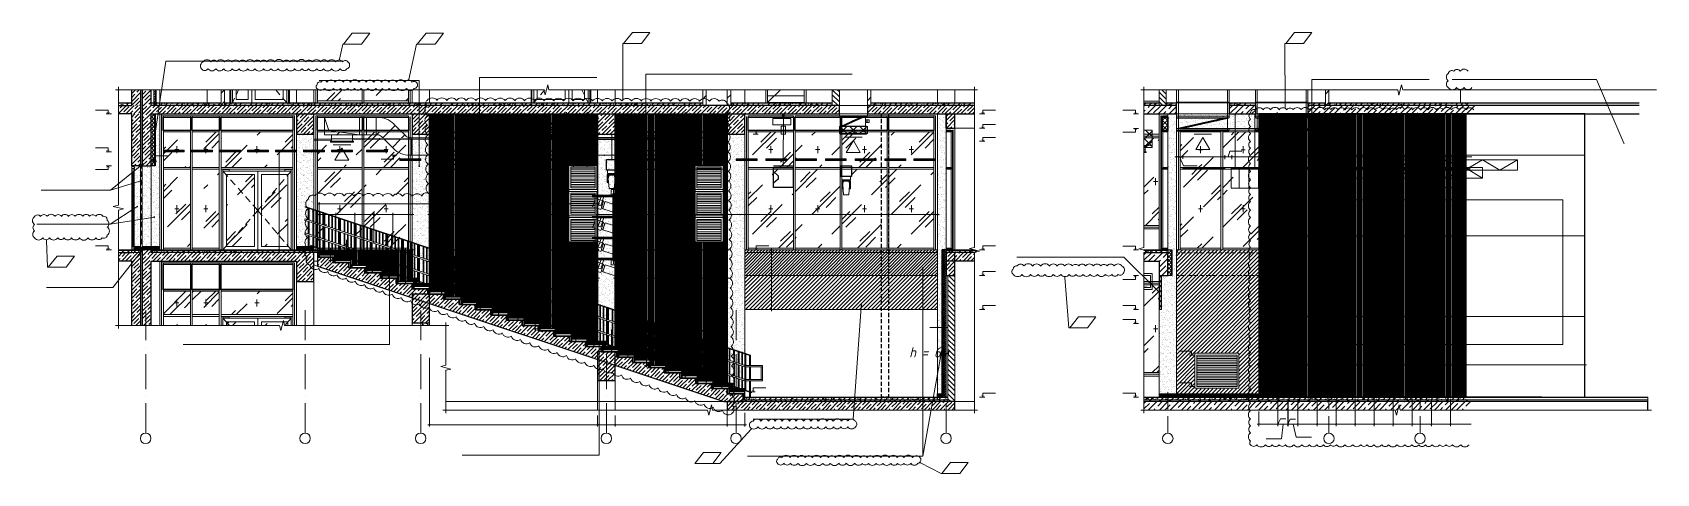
# Model space of a CAD drawing. Header units: millimetres. Extents: x -356862 to 418287, y 0 to 839748.
# Drawn here: x 369616 to 417040, y 779588 to 792463 of the extents above; entities that cross this region are included whole.
import ezdxf

# ---------------------------------------------------------------- set-up
doc = ezdxf.new("R2010")
doc.units = ezdxf.units.MM
doc.layers.add('PDF _Геометрия', color=7, linetype='Continuous', true_color=0xbababa)
doc.layers.add('PDF _Сплошная заливка', color=7, linetype='Continuous', true_color=0xf50000)
doc.styles.add('ISOCPEUR_I', font='isocpeui.ttf', dxfattribs={"width": 0.9, "height": 2.5})

msp = doc.modelspace()

# ---------------------------------------------------------------- texts
at = {"color": 1, "insert": (395797.5172, 782975.9642), "char_height": 300, "width": 2817.723091, "attachment_point": 8, "line_spacing_factor": 1.139951, "style": 'ISOCPEUR_I'}
msp.add_mtext('\\pxqc,t8.46667,16.93333,25.4,33.86667,42.33333,50.8,59.26667,67.73333,76.2,84.66667,93.13333,101.6,110.06667,118.53333,127,135.46667,143.93333,152.4,160.86667,169.33333,177.8,186.26667,194.73333,203.2,211.66667,220.13333,228.6,237.06667,245.53333,254,262.46667,270.93333;h = 6м', dxfattribs=at)

# ---------------------------------------------------------------- linework, layer by layer
at = {"layer": 'PDF _Геометрия', "color": 1, "lineweight": 20}
for points in [[(386875.2763, 792142.2491), (387401.3587, 792142.2491), (387643.833, 792462.6614), (387132.9051, 792462.6614)], [(406210.4309, 792142.2491), (406734.3484, 792142.2491), (406976.8227, 792462.6614), (406465.8948, 792462.6614)], [(378696.101, 792124.9295), (379222.1835, 792124.9295), (379464.6577, 792445.3419), (378953.7299, 792445.3419)], [(380852.3897, 792124.9295), (381376.3072, 792124.9295), (381618.7814, 792445.3419), (381107.8536, 792445.3419)], [(370077.4412, 785608.4346), (370601.3587, 785608.4346), (370843.833, 785931.012), (370332.9051, 785931.012)], [(399903.9361, 783839.6718), (400427.8536, 783839.6718), (400670.3278, 784160.0841), (400159.4, 784160.0841)], [(388955.7917, 779877.8161), (389479.7093, 779877.8161), (389722.1835, 780198.2285), (389211.2556, 780198.2285)], [(396167.235, 779587.713), (396693.3175, 779587.713), (396935.7917, 779908.1254), (396424.8639, 779908.1254)]]:
    msp.add_lwpolyline(points, close=True, dxfattribs=at)
for points in [[(378577.0288, 791674.6202), (378579.1938, 791685.445), (378676.6165, 792124.9295), (378932.0804, 792124.9295), (379144.2453, 792124.9295)], [(380599.0907, 791079.2594), (380601.2556, 791090.0841), (380830.7402, 792124.9295), (381086.2041, 792124.9295), (381328.6783, 792124.9295)], [(386857.9567, 790494.7233), (386857.9567, 790507.713), (386855.7917, 792142.2491), (387111.2556, 792142.2491), (387353.7299, 792142.2491)], [(406193.1113, 790265.2388), (406193.1113, 790278.2285), (406188.7814, 792142.2491), (406444.2453, 792142.2491), (406686.7196, 792142.2491)], [(370023.3175, 786398.6408), (370025.4824, 786385.6511), (370055.7917, 785608.4346), (370311.2556, 785608.4346), (370547.235, 785608.4346)], [(399758.8845, 785322.6614), (399758.8845, 785309.6718), (399882.2866, 783839.6718), (400137.7505, 783839.6718), (400388.8845, 783839.6718)], [(390611.9773, 780895.3419), (390603.3175, 780886.6821), (389687.5443, 779877.8161), (389432.0804, 779877.8161), (389191.7711, 779877.8161)], [(395532.9051, 779908.1254), (395543.7299, 779901.6305), (396147.7505, 779587.713), (396403.2144, 779587.713), (396634.8639, 779587.713)]]:
    msp.add_lwpolyline(points, dxfattribs=at)
at = {"layer": 'PDF _Геометрия', "color": 251, "lineweight": 20, "true_color": 0x545454}
for points in [[(373181.9773, 789433.8986), (373186.3072, 789457.713), (373506.7196, 791629.1563), (373710.2247, 791629.1563), (378633.3175, 791629.1563)], [(380908.6783, 788587.4037), (380908.6783, 788613.3831), (380910.8433, 791057.6099), (380809.0907, 791057.6099), (377985.9979, 791057.6099)], [(382670.9464, 788773.5893), (382670.9464, 788799.5687), (382670.9464, 791150.7027), (382824.6577, 791150.7027), (386093.7299, 791150.7027)], [(387531.2556, 788550.5996), (387531.2556, 788574.414), (387531.2556, 791250.2903), (387734.7608, 791250.2903), (393556.3072, 791250.2903)], [(406976.8227, 788544.1047), (406976.8227, 788570.0841), (406976.8227, 791090.0841), (407128.369, 791090.0841), (410399.6062, 791090.0841)], [(416091.2556, 789210.9089), (416080.4309, 789234.7233), (415288.0598, 791090.0841), (415192.802, 791090.0841), (411075.0701, 791090.0841)], [(372779.2969, 788578.7439), (372759.8123, 788561.4243), (371898.1629, 787864.3109), (371802.9051, 787864.3109), (369867.4412, 787864.3109)], [(372770.6371, 788126.2697), (372746.8227, 788119.7748), (371898.1629, 787864.3109)], [(372651.5649, 787366.3728), (372632.0804, 787351.2181), (371883.0082, 786864.1047), (371781.2556, 786864.1047), (369744.0391, 786864.1047)], [(373147.3381, 787067.6099), (373121.3587, 787065.445), (371883.0082, 786864.1047)], [(372779.2969, 786052.2491), (372764.1422, 786032.7645), (371960.9464, 785021.7336), (371865.6886, 785021.7336), (370029.8123, 785021.7336)], [(380042.6989, 785857.4037), (380042.6989, 785831.4243), (380042.6989, 783354.7233), (379839.1938, 783354.7233), (374017.6474, 783354.7233)], [(402501.8742, 784889.6718), (402484.5546, 784909.1563), (401486.5134, 785907.1975), (401295.9979, 785907.1975), (398355.9979, 785907.1975)], [(395619.5031, 785562.9707), (395619.5031, 785536.9913), (395619.5031, 780092.146), (395415.9979, 780092.146), (390492.9051, 780092.146)], [(393820.4309, 784480.4965), (393818.266, 784454.5171), (393580.1216, 781178.9501), (393478.369, 781178.9501), (390659.6062, 781178.9501)], [(386167.3381, 783389.3625), (386167.3381, 783363.3831), (386167.3381, 780126.7852), (386074.2453, 780126.7852), (382162.1835, 780126.7852)], [(396191.0495, 783328.7439), (396186.7196, 783304.9295), (395619.5031, 780092.146)]]:
    msp.add_lwpolyline(points, dxfattribs=at)
at = {"layer": 'PDF _Геометрия', "color": 1, "lineweight": 20}
for points in [[(374604.9616, 791607.2352, 0.5205704731), (374553.4187, 791402.5883, 0.5205399302), (374739.6084, 791402.1832)], [(375654.4508, 791607.4639, 0.5205399284), (375439.8732, 791607.4639, 0.5205399284), (375225.535, 791607.4639, 0.5205398876), (375003.3191, 791607.7805)], [(375449.1322, 791401.5458, 0.5205400552), (375649.5228, 791401.5458, 0.5205398818), (375899.5135, 791401.4796)], [(378217.4409, 791016.9801, 0.5205400628), (378038.3306, 791016.9801, 0.5205704638), (377923.4644, 790924.9154)], [(378349.2693, 791401.4796, 0.5205398818), (378599.3143, 791401.4796, 0.5205400552), (378799.6506, 791401.5458)], [(379155.3365, 791017.0749, 0.5205399977), (378901.7447, 791017.0749, 0.5205399284), (378687.4286, 791016.4088)], [(379805.8163, 791015.8044, 0.5205400015), (379580.5984, 791015.8044, 0.5205400015), (379355.4338, 791015.8044)], [(380243.5451, 791016.7253, 0.5205398876), (380021.8739, 791016.7253, 0.5205399284), (379806.7521, 791016.4088)], [(411306.6829, 791332.4714, 0.5205398474), (411116.9324, 791332.4714, 0.5205703222), (410960.2987, 791270.7003, 0.5205399294), (410960.0671, 791053.0489)], [(379213.739, 790829.0521, 0.520540103), (379410.5829, 790829.0521, 0.5205399391), (379642.6554, 790829.6234)], [(379641.6321, 790829.373, 0.5205398474), (379831.3827, 790829.373, 0.52053993), (380035.4953, 790828.7355)], [(380286.5847, 790828.9859, 0.5205399252), (380533.083, 790828.9859, 0.5205399519), (380762.3705, 790828.7025)], [(381143.6212, 790480.2499, 0.5205704663), (381145.5841, 790322.5731, 0.5205704841), (381149.9227, 790037.0841)], [(389899.7815, 790111.7341, 0.520570474), (389895.1411, 790397.2036, 0.5205704598), (389666.4014, 790454.7447)], [(405547.5042, 790209.7709, 0.520539899), (405336.4733, 790209.7709, 0.5205704979), (405185.709, 790119.7434)], [(407736.353, 790209.7709, 0.520539899), (407525.3221, 790209.7709, 0.5205400628), (407346.4282, 790209.4212)], [(408147.1144, 790209.1334, 0.5205401031), (407950.2704, 790209.1334, 0.5205399284), (407735.7225, 790208.85)], [(409444.7523, 790208.8169, 0.5205398474), (409255.0018, 790208.8169, 0.520540103), (409058.7681, 790209.1334, 0.5205399235), (408818.8168, 790208.883)], [(410614.1003, 790209.1996, 0.5205399252), (410367.602, 790209.1996, 0.5205398876), (410146.1923, 790209.1665, 0.5205399391), (409913.5416, 790208.5621)], [(411051.8313, 790210.1249, 0.5205398854), (410808.8797, 790210.1249, 0.5205398414), (410615.0361, 790210.0587)], [(381154.2439, 789755.3346, 0.5205704841), (381158.5749, 789469.5482, 0.5205704841), (381162.9135, 789184.0592)], [(389923.5981, 788691.4707, 0.520570474), (389919.2682, 788977.2571, 0.520570474), (389914.4643, 789262.7386)], [(405186.5536, 789088.2163, 0.52053993), (405186.5536, 788884.2788, 0.5205399252), (405186.8061, 788637.835, 0.5205399519), (405186.5205, 788408.5486, 0.5205399252), (405186.8061, 788161.5287)], [(379003.0634, 787693.1796, 0.5205703972), (378717.2792, 787695.3424, 0.5205703972), (378431.763, 787697.1627)], [(380423.3269, 787684.5198, 0.5205703972), (380137.5427, 787686.6826, 0.5205703972), (379852.0265, 787688.5029)], [(389951.7425, 786987.588, 0.520570474), (389947.4126, 787273.37, 0.520570474), (389942.6087, 787558.8515)], [(369678.7443, 786856.2487, 0.5205400698), (369678.7443, 786673.5916, 0.5205401016), (369678.7118, 786466.3239, 0.5205400855), (369914.754, 786465.8342)], [(370538.6221, 786465.5485, 0.5205399294), (370756.7465, 786465.5485, 0.5205399391), (370989.004, 786464.9111)], [(377647.9339, 786472.5458, 0.5205704817), (377641.438, 786186.7616, 0.5205704817), (377635.3215, 785901.3788, 0.5205703448), (377706.71, 785672.3718, 0.5205703878), (377976.004, 785577.485)], [(389975.5569, 785567.3245, 0.520570474), (389971.227, 785853.1087, 0.520570474), (389966.4231, 786138.5903)], [(399178.6947, 785399.0749, 0.5205399252), (399425.193, 785399.0749, 0.5205398876), (399646.6026, 785399.108)], [(400167.9631, 785645.8415, 0.5205399302), (399981.7594, 785645.8415, 0.5205400015), (399756.5734, 785646.512)], [(400594.4959, 785646.512, 0.5205400015), (400369.2781, 785646.512, 0.5205400552), (400169.5179, 785646.4789)], [(401428.0363, 785646.512, 0.5205400015), (401202.8185, 785646.512, 0.5205401016), (400995.1817, 785646.7976)], [(405185.883, 785559.2297, 0.5205398854), (405185.883, 785316.2781, 0.5205398414), (405185.9492, 785122.4345)], [(405186.8061, 784870.3559, 0.5205399252), (405186.8061, 784623.8576, 0.5205399252), (405186.8061, 784377.0424)], [(389999.3735, 784147.0589, 0.520570474), (389995.0436, 784432.8431, 0.520570474), (389990.2397, 784718.3246)], [(405186.8061, 783980.5246, 0.5205399252), (405186.8061, 783734.0263, 0.5205398473), (405187.191, 783543.7316)], [(390029.6828, 782443.1762, 0.520570474), (390025.3529, 782728.9604, 0.520570474), (390020.549, 783014.4419)], [(405185.883, 783363.8816, 0.5205398854), (405185.883, 783120.9301, 0.520539899), (405186.2348, 782909.562)], [(391508.024, 781120.6285, 0.52053993), (391304.0865, 781120.6285, 0.5205398474), (391114.1609, 781119.9933, 0.5205400015), (390888.5834, 781119.4198)], [(392563.386, 781120.0242, 0.5205399284), (392348.8083, 781120.0242, 0.5205399284), (392134.4696, 781120.0242)], [(392997.7547, 781119.6723, 0.5205400697), (392815.0977, 781119.6723, 0.5205398818), (392564.9, 781119.4528)], [(393635.4711, 781120.9473, 0.520539899), (393424.4402, 781120.9473, 0.5205400628), (393245.5485, 781120.5976)], [(393425.0953, 780946.9558, 0.5205704091), (393650.2927, 780950.5077, 0.5205704457), (393635.6071, 781118.7335)], [(390800.993, 780947.156, 0.5205400855), (391036.8511, 780947.156, 0.5205399294), (391255.3126, 780946.8703)], [(391675.6674, 780947.156, 0.5205400855), (391911.5255, 780947.156, 0.5205399294), (392129.9871, 780946.8703)], [(405186.5536, 780980.154, 0.52053993), (405186.5536, 780776.2165, 0.5205399252), (405186.8061, 780529.7726)], [(392631.6988, 780056.1026, 0.5205398854), (392388.7473, 780056.1026, 0.5205401016), (392181.3175, 780056.6739)], [(393306.7998, 780057.3444, 0.5205399252), (393060.3015, 780057.3444, 0.52053993), (392856.4162, 780057.597)], [(393987.7744, 780057.2783, 0.5205401031), (393790.9305, 780057.2783, 0.5205399391), (393558.8581, 780056.707)], [(394635.7394, 780058.5863, 0.5205398818), (394385.6944, 780058.5863, 0.5205399294), (394167.8315, 780058.2345)], [(395062.0223, 780058.2014, 0.5205398414), (394868.7251, 780058.2014, 0.5205400855), (394633.1081, 780057.9488)], [(405185.7606, 780528.1954, 0.5205398353), (405185.7606, 780427.1133, 0.5205400697), (405368.7724, 780426.6894)], [(405622.8561, 780428.2168, 0.5205401031), (405819.7, 780428.2168, 0.520540103), (406016.7169, 780428.2168)], [(406447.7098, 780427.5463, 0.5205400855), (406683.5679, 780427.5463, 0.5205399294), (406902.0316, 780427.2606)], [(406900.4109, 780427.2606, 0.5205399294), (407118.5353, 780427.2606, 0.5205398414), (407311.7984, 780427.2937)], [(407695.5561, 780427.2298, 0.5205398854), (407938.5077, 780427.2298, 0.5205399519), (408167.4046, 780427.865)], [(408783.3945, 780426.6232, 0.5205399391), (409015.7059, 780426.6232, 0.5205400552), (409216.2491, 780426.975)], [(409217.5787, 780427.2298, 0.5205398854), (409460.5303, 780427.2298, 0.5205399519), (409689.4228, 780427.865, 0.52053993), (409893.5129, 780427.8981)], [(410097.5936, 780427.2937, 0.5205398414), (410290.8908, 780427.2937, 0.5205398414), (410483.5778, 780427.2937)], [(410486.1046, 780428.1838, 0.5205398876), (410707.7758, 780428.1838, 0.5205399302), (410893.556, 780427.6125)], [(391502.1692, 780056.3094, 0.5205704471), (391370.0512, 779999.9223, 0.5205397434), (391370.0254, 779885.2556)], [(391555.828, 779885.1115, 0.5205398474), (391745.5785, 779885.1115, 0.5205398876), (391967.2177, 779884.7597)]]:
    msp.add_lwpolyline(points, format="xyb", dxfattribs=at)
at = {"layer": 'PDF _Геометрия', "color": 7, "lineweight": 5}
for points in [[(372125.4824, 790875.7542), (372125.4824, 790786.9913), (372125.4824, 787420.4965), (371976.101, 787383.6924), (372272.6989, 787310.0841), (372125.4824, 787273.28), (372125.4824, 783906.7852), (372125.4824, 783818.0223)], [(397212.9051, 790786.9913), (397124.1422, 790786.9913), (384697.3381, 790786.9913), (384660.534, 790936.3728), (384586.9257, 790639.7748), (384550.1216, 790786.9913), (372125.4824, 790786.9913), (372036.7196, 790786.9913)], [(373218.7814, 790330.1872), (373218.7814, 790786.9913)], [(373231.7711, 790786.9913), (373231.7711, 790330.1872)], [(374714.7608, 790786.9913), (374714.7608, 790412.4553)], [(375123.9361, 790786.9913), (375123.9361, 790412.4553)], [(389187.4412, 790330.1872), (389187.4412, 790412.4553), (375225.6886, 790412.4553), (375225.6886, 790330.1872), (375225.6886, 790786.9913)], [(389187.4412, 790786.9913), (389187.4412, 790412.4553)], [(389291.3587, 790330.1872), (389291.3587, 790786.9913)], [(389904.0391, 790786.9913), (389904.0391, 790330.1872)], [(390005.7917, 790412.4553), (390005.7917, 790786.9913)], [(391029.8123, 790412.4553), (391029.8123, 790786.9913)], [(391462.802, 790786.9913), (391079.6062, 790414.6202), (392153.4206, 790414.6202)], [(391079.6062, 790786.9913), (391079.6062, 790412.4553)], [(392153.4206, 790618.1254), (391079.6062, 790618.1254)], [(392153.4206, 790412.4553), (392153.4206, 790786.9913)], [(392205.3794, 790786.9913), (392205.3794, 790412.4553)], [(393995.7917, 790786.9913), (393995.7917, 790330.1872)], [(397124.1422, 790412.4553), (394097.5443, 790412.4553), (394097.5443, 790330.1872), (394097.5443, 790786.9913)], [(397124.1422, 790875.7542), (397124.1422, 790786.9913), (397124.1422, 786188.6408), (396974.7608, 786151.8367), (397271.3587, 786078.2285), (397124.1422, 786041.4243), (397124.1422, 781440.9089), (397124.1422, 781352.146)], [(402071.0495, 790873.5893), (402071.0495, 790784.8264), (402071.0495, 786186.4759), (401921.668, 786149.6718), (402218.266, 786076.0635), (402071.0495, 786039.2594), (402071.0495, 781440.9089), (402071.0495, 781352.146)], [(417039.5031, 790784.8264), (409628.8845, 790784.8264), (409592.0804, 790934.2078), (409518.4721, 790637.6099), (409481.668, 790784.8264), (402071.0495, 790784.8264), (401982.2866, 790784.8264)], [(407373.0082, 790784.8264), (407373.0082, 790410.2903)], [(407474.7608, 790410.2903), (407474.7608, 790784.8264)], [(411311.0495, 790410.2903), (411311.0495, 790784.8264)], [(372125.4824, 790412.4553), (372515.1732, 790412.4553)], [(372125.4824, 790408.1254), (372515.1732, 790408.1254)], [(372125.4824, 790397.3006), (372515.1732, 790397.3006)], [(375123.9361, 790330.1872), (375123.9361, 790412.4553), (373078.0598, 790412.4553)], [(375123.9361, 790408.1254), (373078.0598, 790408.1254)], [(375123.9361, 790397.3006), (373078.0598, 790397.3006)], [(389187.4412, 790397.3006), (375225.6886, 790397.3006)], [(392971.7711, 790412.4553), (390005.7917, 790412.4553), (390005.7917, 790330.1872)], [(392971.7711, 790408.1254), (390005.7917, 790408.1254)], [(392971.7711, 790397.3006), (390005.7917, 790397.3006)], [(397124.1422, 790408.1254), (394097.5443, 790408.1254)], [(397124.1422, 790397.3006), (394097.5443, 790397.3006)], [(402514.8639, 790410.2903), (402071.0495, 790410.2903)], [(402514.8639, 790405.9604), (402071.0495, 790405.9604)], [(402514.8639, 790395.1357), (402071.0495, 790395.1357)], [(403025.7917, 790410.2903), (402718.369, 790410.2903)], [(403025.7917, 790405.9604), (402718.369, 790405.9604)], [(403025.7917, 790395.1357), (402718.369, 790395.1357)], [(405327.1319, 790410.2903), (404560.7402, 790410.2903)], [(405327.1319, 790405.9604), (404560.7402, 790405.9604)], [(405327.1319, 790395.1357), (404560.7402, 790395.1357)], [(407373.0082, 790330.1872), (407373.0082, 790410.2903), (406862.0804, 790410.2903)], [(407373.0082, 790405.9604), (406862.0804, 790405.9604)], [(407373.0082, 790395.1357), (406862.0804, 790395.1357)], [(416528.5752, 790410.2903), (407474.7608, 790410.2903), (407474.7608, 790330.1872)], [(416528.5752, 790395.1357), (407474.7608, 790395.1357)], [(374621.668, 789604.9295), (375082.802, 789604.9295), (375082.802, 789994.6202), (374621.668, 789994.6202)], [(396552.5959, 789665.548), (397124.1422, 789665.548)], [(402768.1629, 789992.4553), (402616.6165, 789992.4553), (402616.6165, 789602.7645), (402768.1629, 789602.7645)], [(402616.6165, 789992.4553), (402616.6165, 789602.7645)], [(403025.7917, 789663.3831), (405428.8845, 789663.3831)], [(402071.0495, 789490.1872), (402514.8639, 789490.1872)], [(372515.1732, 788572.2491), (372515.1732, 788546.2697)], [(372530.3278, 788392.5584), (372530.3278, 786218.9501)], [(372571.4618, 786218.9501), (372571.4618, 788392.5584)], [(372770.6371, 786117.1975), (372770.6371, 788572.2491)], [(372822.5959, 788572.2491), (372822.5959, 786117.1975), (372822.5959, 786034.9295)], [(377834.4515, 786034.9295), (377988.1629, 786034.9295), (377988.1629, 786117.1975), (373078.0598, 786117.1975), (373078.0598, 788572.2491)], [(385331.668, 788500.8058), (386048.266, 788500.8058)], [(385331.668, 788448.847), (386048.266, 788448.847)], [(385331.668, 788399.0532), (386048.266, 788399.0532)], [(385331.668, 788347.0944), (386048.266, 788347.0944)], [(385331.668, 788295.1357), (386048.266, 788295.1357)], [(385331.668, 788245.3419), (386048.266, 788245.3419)], [(385331.668, 788182.5584), (386048.266, 788182.5584)], [(389014.2453, 788500.8058), (389730.8433, 788500.8058)], [(389014.2453, 788448.847), (389730.8433, 788448.847)], [(389014.2453, 788399.0532), (389730.8433, 788399.0532)], [(389014.2453, 788347.0944), (389730.8433, 788347.0944)], [(389014.2453, 788295.1357), (389730.8433, 788295.1357)], [(389014.2453, 788245.3419), (389730.8433, 788245.3419)], [(389014.2453, 788182.5584), (389730.8433, 788182.5584)], [(385331.668, 788130.5996), (386048.266, 788130.5996)], [(385331.668, 788078.6408), (386048.266, 788078.6408)], [(385331.668, 788028.847), (386048.266, 788028.847)], [(385331.668, 787976.8882), (386048.266, 787976.8882)], [(385331.668, 787734.414), (386048.266, 787734.414)], [(389014.2453, 788130.5996), (389730.8433, 788130.5996)], [(389014.2453, 788078.6408), (389730.8433, 788078.6408)], [(389014.2453, 788028.847), (389730.8433, 788028.847)], [(389014.2453, 787976.8882), (389730.8433, 787976.8882)], [(389014.2453, 787732.2491), (389730.8433, 787732.2491)], [(385331.668, 787682.4553), (386048.266, 787682.4553)], [(385331.668, 787630.4965), (386048.266, 787630.4965)], [(385331.668, 787580.7027), (386048.266, 787580.7027)], [(385331.668, 787528.7439), (386048.266, 787528.7439)], [(385331.668, 787476.7852), (386048.266, 787476.7852)], [(385331.668, 787414.0017), (386048.266, 787414.0017)], [(385331.668, 787364.2078), (386048.266, 787364.2078)], [(385331.668, 787312.2491), (386048.266, 787312.2491)], [(385331.668, 787260.2903), (386048.266, 787260.2903)], [(389014.2453, 787682.4553), (389730.8433, 787682.4553)], [(389014.2453, 787630.4965), (389730.8433, 787630.4965)], [(389014.2453, 787578.5377), (389730.8433, 787578.5377)], [(389014.2453, 787528.7439), (389730.8433, 787528.7439)], [(389014.2453, 787476.7852), (389730.8433, 787476.7852)], [(389014.2453, 787414.0017), (389730.8433, 787414.0017)], [(389014.2453, 787362.0429), (389730.8433, 787362.0429)], [(389014.2453, 787312.2491), (389730.8433, 787312.2491)], [(389014.2453, 787260.2903), (389730.8433, 787260.2903)], [(385331.668, 787210.4965), (386048.266, 787210.4965)], [(385331.668, 786965.8573), (386048.266, 786965.8573)], [(385331.668, 786913.8986), (386048.266, 786913.8986)], [(385331.668, 786864.1047), (386048.266, 786864.1047)], [(385331.668, 786812.146), (386048.266, 786812.146)], [(385331.668, 786760.1872), (386048.266, 786760.1872)], [(389014.2453, 787210.4965), (389730.8433, 787210.4965)], [(389014.2453, 786965.8573), (389730.8433, 786965.8573)], [(389014.2453, 786913.8986), (389730.8433, 786913.8986)], [(389014.2453, 786864.1047), (389730.8433, 786864.1047)], [(389014.2453, 786812.146), (389730.8433, 786812.146)], [(389014.2453, 786760.1872), (389730.8433, 786760.1872)], [(385331.668, 786710.3934), (386048.266, 786710.3934)], [(385331.668, 786647.6099), (386048.266, 786647.6099)], [(385331.668, 786595.6511), (386048.266, 786595.6511)], [(385331.668, 786543.6924), (386048.266, 786543.6924)], [(385331.668, 786493.8986), (386048.266, 786493.8986)], [(385331.668, 786441.9398), (386048.266, 786441.9398)], [(389014.2453, 786710.3934), (389730.8433, 786710.3934)], [(389014.2453, 786647.6099), (389730.8433, 786647.6099)], [(389014.2453, 786595.6511), (389730.8433, 786595.6511)], [(389014.2453, 786543.6924), (389730.8433, 786543.6924)], [(389014.2453, 786493.8986), (389730.8433, 786493.8986)], [(389014.2453, 786441.9398), (389730.8433, 786441.9398)], [(402514.8639, 786727.713), (402071.0495, 786727.713)], [(372125.4824, 786117.1975), (372515.1732, 786117.1975)], [(372125.4824, 786110.7027), (372515.1732, 786110.7027)], [(372125.4824, 786102.0429), (372515.1732, 786102.0429)], [(372770.6371, 786034.9295), (372517.3381, 786034.9295), (372517.3381, 786117.1975)], [(372517.3381, 786102.0429), (372770.6371, 786102.0429)], [(377988.1629, 786102.0429), (373078.0598, 786102.0429)], [(378096.4103, 786117.1975), (378295.5855, 786117.1975)], [(378260.9464, 786117.1975), (378152.6989, 786117.1975)], [(378358.369, 786117.1975), (378280.4309, 786117.1975)], [(378455.7917, 786117.1975), (378377.8536, 786117.1975)], [(378418.9876, 786117.1975), (378624.6577, 786117.1975)], [(378555.3794, 786117.1975), (378477.4412, 786117.1975)], [(378592.1835, 786117.1975), (378574.8639, 786117.1975)], [(378719.9154, 786117.1975), (378611.668, 786117.1975)], [(378819.5031, 786117.1975), (378741.5649, 786117.1975)], [(378745.8948, 786117.1975), (378945.0701, 786117.1975)], [(378916.9257, 786117.1975), (378838.9876, 786117.1975)], [(378940.7402, 786117.1975), (378936.4103, 786117.1975)], [(379181.0495, 786117.1975), (379072.802, 786117.1975)], [(379278.4721, 786117.1975), (379200.534, 786117.1975)], [(379378.0598, 786117.1975), (379300.1216, 786117.1975)], [(379475.4824, 786117.1975), (379397.5443, 786117.1975)], [(379512.2866, 786117.1975), (379494.967, 786117.1975)], [(379640.0185, 786117.1975), (379531.7711, 786117.1975)], [(379739.6062, 786117.1975), (379661.668, 786117.1975)], [(379837.0288, 786117.1975), (379759.0907, 786117.1975)], [(379936.6165, 786117.1975), (379858.6783, 786117.1975)], [(379973.4206, 786117.1975), (379956.101, 786117.1975)], [(380101.1526, 786117.1975), (379992.9051, 786117.1975)], [(380168.266, 786117.1975), (380120.6371, 786117.1975)], [(380395.5855, 786117.1975), (380317.6474, 786117.1975)], [(380432.3897, 786117.1975), (380417.235, 786117.1975)], [(380562.2866, 786117.1975), (380454.0391, 786117.1975)], [(380659.7093, 786117.1975), (380581.7711, 786117.1975)], [(380698.6783, 786117.1975), (380679.1938, 786117.1975)], [(395084.7608, 786117.1975), (395338.0598, 786117.1975)], [(395459.2969, 786117.1975), (395664.967, 786117.1975)], [(395788.369, 786117.1975), (396041.668, 786117.1975)], [(397115.4824, 786117.1975), (396297.1319, 786117.1975), (396297.1319, 786034.9295)], [(397134.967, 786110.7027), (396297.1319, 786110.7027)], [(397176.101, 786102.0429), (396297.1319, 786102.0429)], [(402770.3278, 786032.7645), (402770.3278, 786115.0326), (402071.0495, 786115.0326)], [(402770.3278, 786110.7027), (402071.0495, 786110.7027)], [(402770.3278, 786099.8779), (402071.0495, 786099.8779)], [(402770.3278, 786032.7645), (402770.3278, 786032.7645)], [(374621.668, 784954.6202), (375082.802, 784954.6202), (375082.802, 785697.1975), (374621.668, 785697.1975)], [(377936.2041, 785643.0738), (377834.4515, 785677.713)], [(390414.967, 785370.2903), (396041.668, 785370.2903)], [(402514.8639, 785368.1254), (402514.8639, 784376.579), (402527.8536, 784376.579), (402573.3175, 784376.579), (402586.3072, 784376.579), (402586.3072, 785368.1254)], [(402527.8536, 785368.1254), (402527.8536, 784376.579)], [(402573.3175, 785368.1254), (402573.3175, 784376.579)], [(403025.7917, 785368.1254), (403101.5649, 785368.1254)], [(403162.1835, 785368.1254), (403283.4206, 785368.1254)], [(403344.0391, 785368.1254), (403467.4412, 785368.1254)], [(403528.0598, 785368.1254), (403649.2969, 785368.1254)], [(403709.9154, 785368.1254), (403831.1526, 785368.1254)], [(403891.7711, 785368.1254), (404015.1732, 785368.1254)], [(404075.7917, 785368.1254), (404197.0288, 785368.1254)], [(404257.6474, 785368.1254), (404378.8845, 785368.1254)], [(404441.668, 785368.1254), (404562.9051, 785368.1254)], [(404623.5237, 785368.1254), (404744.7608, 785368.1254)], [(404805.3794, 785368.1254), (404928.7814, 785368.1254)], [(404989.4, 785368.1254), (405110.6371, 785368.1254)], [(405171.2556, 785368.1254), (405292.4928, 785368.1254)], [(405355.2763, 785368.1254), (405428.8845, 785368.1254)], [(377834.4515, 785194.9295), (377834.4515, 783906.7852)], [(402071.0495, 785194.9295), (402514.8639, 785194.9295)], [(381772.4928, 783906.7852), (381683.7299, 783906.7852), (376979.2969, 783906.7852), (376942.4928, 784054.0017), (376866.7196, 783759.5687), (376829.9154, 783906.7852), (372125.4824, 783906.7852), (372036.7196, 783906.7852)], [(375277.6474, 783906.7852), (375277.6474, 784019.3625), (376095.9979, 784019.3625), (376095.9979, 783906.7852)], [(376299.5031, 783906.7852), (376299.5031, 784019.3625), (377068.0598, 784019.3625), (377068.0598, 783906.7852)], [(380698.6783, 783906.7852), (380698.6783, 783989.0532)], [(381683.7299, 783995.548), (381683.7299, 783906.7852), (381683.7299, 782748.5377), (381536.5134, 782711.7336), (381833.1113, 782638.1254), (381683.7299, 782601.3212), (381683.7299, 781440.9089), (381683.7299, 781352.146)], [(390414.967, 784376.579), (396041.668, 784376.579)], [(403614.6577, 782995.3419), (404790.2247, 782995.3419)], [(403614.6577, 782943.3831), (404790.2247, 782943.3831)], [(403614.6577, 782893.5893), (404790.2247, 782893.5893)], [(403614.6577, 782841.6305), (404790.2247, 782841.6305)], [(403614.6577, 782789.6718), (404790.2247, 782789.6718)], [(403614.6577, 782739.8779), (404790.2247, 782739.8779)], [(403614.6577, 782687.9192), (404790.2247, 782687.9192)], [(403614.6577, 782635.9604), (404790.2247, 782635.9604)], [(403614.6577, 782586.1666), (404790.2247, 782586.1666)], [(403614.6577, 782534.2078), (404790.2247, 782534.2078)], [(386119.7093, 781687.713), (386119.7093, 782300.3934)], [(386630.6371, 782300.3934), (386630.6371, 781687.713)], [(402514.8639, 782432.4553), (402071.0495, 782432.4553)], [(403614.6577, 782484.414), (404790.2247, 782484.414)], [(403614.6577, 782432.4553), (404790.2247, 782432.4553)], [(403614.6577, 782380.4965), (404790.2247, 782380.4965)], [(403614.6577, 782330.7027), (404790.2247, 782330.7027)], [(403614.6577, 782278.7439), (404790.2247, 782278.7439)], [(403614.6577, 782226.7852), (404790.2247, 782226.7852)], [(403614.6577, 782176.9913), (404790.2247, 782176.9913)], [(397212.9051, 781440.9089), (397124.1422, 781440.9089), (389477.5443, 781440.9089), (389440.7402, 781590.2903), (389367.1319, 781293.6924), (389330.3278, 781440.9089), (381683.7299, 781440.9089), (381594.967, 781440.9089)], [(396349.0907, 781819.7748), (390414.967, 781819.7748), (390414.967, 781687.713)], [(396349.0907, 781804.6202), (390414.967, 781804.6202)], [(396349.0907, 781737.5068), (390414.967, 781737.5068)], [(416896.6165, 781440.9089), (409557.4412, 781440.9089), (409520.6371, 781588.1254), (409447.0288, 781291.5274), (409410.2247, 781440.9089), (402071.0495, 781440.9089), (401982.2866, 781440.9089)], [(416784.0391, 781685.548), (416784.0391, 781817.6099), (402071.0495, 781817.6099)], [(416784.0391, 781802.4553), (402071.0495, 781802.4553)], [(416784.0391, 781737.5068), (402071.0495, 781737.5068)]]:
    msp.add_lwpolyline(points, dxfattribs=at)
at = {"layer": 'PDF _Геометрия', "color": 7, "lineweight": 30}
for points in [[(372770.6371, 790786.9913), (372770.6371, 790330.1872), (372770.6371, 790085.548), (372770.6371, 788572.2491), (372515.1732, 788572.2491), (372515.1732, 790085.548), (372125.4824, 790085.548)], [(372125.4824, 790330.1872), (372515.1732, 790330.1872), (372515.1732, 790786.9913)], [(372822.5959, 790786.9913), (372822.5959, 790330.1872), (372822.5959, 790085.548), (372822.5959, 788572.2491), (373078.0598, 788572.2491), (373078.0598, 790085.548), (393177.4412, 790085.548), (393177.4412, 790330.1872), (373078.0598, 790330.1872), (373078.0598, 790786.9913)], [(377323.5237, 790085.548), (377323.5237, 789492.3522), (377834.4515, 789492.3522), (377834.4515, 790085.548)], [(380698.6783, 790085.548), (380698.6783, 789492.3522), (381209.6062, 789492.3522), (381209.6062, 790085.548)], [(386119.7093, 790085.548), (386119.7093, 789492.3522), (386630.6371, 789492.3522), (386630.6371, 790085.548)], [(389904.0391, 790085.548), (389904.0391, 789492.3522), (390414.967, 789492.3522), (390414.967, 790085.548)], [(397124.1422, 790330.1872), (393995.7917, 790330.1872), (393995.7917, 790085.548), (397124.1422, 790085.548)], [(396297.1319, 790085.548), (396297.1319, 789665.548), (396552.5959, 789665.548), (396552.5959, 790085.548)], [(402071.0495, 790083.3831), (403025.7917, 790083.3831), (403025.7917, 790330.1872), (402071.0495, 790330.1872)], [(405327.1319, 790330.1872), (404560.7402, 790330.1872), (404560.7402, 790083.3831), (405327.1319, 790083.3831)], [(405329.2969, 790330.1872), (405329.2969, 790083.3831)], [(405428.8845, 790083.3831), (405428.8845, 781817.6099)], [(416528.5752, 790330.1872), (406862.0804, 790330.1872), (406862.0804, 790083.3831), (416528.5752, 790083.3831)], [(372125.4824, 786034.9295), (372515.1732, 786034.9295), (372515.1732, 786117.1975), (372770.6371, 786117.1975), (372770.6371, 786034.9295), (372770.6371, 785790.2903), (372770.6371, 783906.7852)], [(373078.0598, 783906.7852), (373078.0598, 785790.2903), (377323.5237, 785790.2903), (377323.5237, 785194.9295), (377834.4515, 785194.9295), (377834.4515, 785790.2903), (377834.4515, 786034.9295), (373078.0598, 786034.9295), (373078.0598, 786117.1975), (372822.5959, 786117.1975), (372822.5959, 786034.9295), (372822.5959, 785790.2903), (372822.5959, 783906.7852)], [(397124.1422, 785790.2903), (396297.1319, 785790.2903), (396297.1319, 785370.2903), (396552.5959, 785370.2903), (396552.5959, 786034.9295)], [(397124.1422, 786034.9295), (396297.1319, 786034.9295), (396297.1319, 785790.2903)], [(402071.0495, 785788.1254), (402514.8639, 785788.1254), (402514.8639, 785368.1254), (402770.3278, 785368.1254), (402770.3278, 785788.1254), (402770.3278, 786032.7645), (402071.0495, 786032.7645)], [(372515.1732, 783906.7852), (372515.1732, 785790.2903), (372125.4824, 785790.2903)], [(396552.5959, 781440.9089), (396552.5959, 781687.713), (389904.0391, 781687.713), (389904.0391, 781440.9089)], [(416784.0391, 781440.9089), (416784.0391, 781685.548), (402071.0495, 781685.548)]]:
    msp.add_lwpolyline(points, dxfattribs=at)
at = {"layer": 'PDF _Геометрия', "lineweight": 5}
for points in [[(372515.1732, 790680.9089), (372621.2556, 790786.9913)], [(372515.1732, 790451.4243), (372770.6371, 790706.8882)], [(372515.1732, 790566.1666), (372608.266, 790659.2594)], [(372638.5752, 790689.5687), (372638.5752, 790689.5687)], [(372666.7196, 790717.713), (372735.9979, 790786.9913)], [(372753.3175, 790574.8264), (372753.3175, 790574.8264)], [(372822.5959, 790758.847), (372850.7402, 790786.9913)], [(372822.5959, 790529.3625), (373078.0598, 790784.8264)], [(372822.5959, 790644.1047), (372924.3484, 790745.8573)], [(372822.5959, 790299.8779), (372855.0701, 790330.1872), (373078.0598, 790555.3419)], [(372896.2041, 790488.2285), (373039.0907, 790631.1151)], [(372952.4928, 790774.0017), (372952.4928, 790774.0017)], [(373067.235, 790659.2594), (373067.235, 790659.2594)], [(375123.9361, 790689.5687), (375221.3587, 790786.9913)], [(375379.4, 790412.4553), (375379.4, 790786.9913)], [(375405.3794, 790412.4553), (375405.3794, 790786.9913)], [(375517.9567, 790544.5171), (375457.3381, 790412.4553), (375457.3381, 790786.9913)], [(375916.3072, 790786.9913), (375916.3072, 790505.548), (375559.0907, 790505.548), (375559.0907, 790786.9913)], [(375632.6989, 790786.9913), (375572.0804, 790654.9295)], [(376940.3278, 790786.9913), (376940.3278, 790505.548), (376121.9773, 790505.548), (376121.9773, 790786.9913)], [(376719.5031, 790786.9913), (376840.7402, 790646.2697)], [(376920.8433, 790553.1769), (377042.0804, 790412.4553), (377042.0804, 790786.9913)], [(377094.0391, 790412.4553), (377094.0391, 790786.9913)], [(377117.8536, 790786.9913), (377117.8536, 790412.4553)], [(377886.4103, 790786.9913), (377886.4103, 790412.4553)], [(377936.2041, 790786.9913), (377936.2041, 790412.4553)], [(378200.3278, 790464.414), (378442.802, 790706.8882)], [(378334.5546, 790464.414), (378657.1319, 790786.9913)], [(379241.668, 790786.9913), (379241.668, 790412.4553)], [(379291.4618, 790786.9913), (379291.4618, 790412.4553)], [(379648.6783, 790622.4553), (379815.3794, 790786.9913)], [(380596.9257, 790786.9913), (380596.9257, 790412.4553)], [(380646.7196, 790786.9913), (380646.7196, 790412.4553)], [(384175.5855, 790412.4553), (384175.5855, 790786.9913)], [(384201.5649, 790412.4553), (384201.5649, 790786.9913)], [(384374.7608, 790553.1769), (384253.5237, 790412.4553), (384253.5237, 790786.9913)], [(385173.6268, 790786.9913), (385173.6268, 790505.548), (384355.2763, 790505.548), (384355.2763, 790786.9913)], [(384573.9361, 790786.9913), (384454.8639, 790646.2697)], [(385736.5134, 790786.9913), (385736.5134, 790505.548), (385377.1319, 790505.548), (385377.1319, 790786.9913)], [(385660.7402, 790786.9913), (385723.5237, 790654.9295)], [(385775.4824, 790544.5171), (385838.266, 790412.4553), (385838.266, 790786.9913)], [(385890.2247, 790412.4553), (385890.2247, 790786.9913)], [(385916.2041, 790786.9913), (385916.2041, 790412.4553)], [(389187.4412, 790520.7027), (389291.3587, 790622.4553)], [(389904.0391, 790542.3522), (390005.7917, 790644.1047)], [(393177.4412, 790581.3212), (392971.7711, 790786.9913)], [(393177.4412, 790436.2697), (392971.7711, 790641.9398)], [(393177.4412, 790726.3728), (393116.8227, 790786.9913)], [(393995.7917, 790468.7439), (394097.5443, 790570.4965)], [(402718.369, 790518.5377), (402514.8639, 790724.2078)], [(402718.369, 790373.4862), (402514.8639, 790579.1563)], [(402718.369, 790663.5893), (402597.1319, 790784.8264)], [(407373.0082, 790665.7542), (407474.7608, 790767.5068)], [(372125.4824, 790098.5377), (372357.1319, 790330.1872), (372422.0804, 790397.3006)], [(372125.4824, 790328.0223), (372127.6474, 790330.1872)], [(372136.3072, 790360.4965), (372140.6371, 790356.1666)], [(372144.967, 790232.7645), (372144.967, 790232.7645)], [(372153.6268, 790397.3006), (372153.6268, 790397.3006)], [(372173.1113, 790260.9089), (372242.3897, 790330.1872)], [(372179.6062, 790330.1872), (372201.2556, 790354.0017)], [(372190.4309, 790341.012), (372194.7608, 790345.3419)], [(372201.2556, 790330.1872), (372240.2247, 790369.1563)], [(372205.5855, 790330.1872), (372201.2556, 790356.1666)], [(372227.235, 790085.548), (372231.5649, 790089.8779)], [(372259.7093, 790118.0223), (372259.7093, 790118.0223)], [(372266.2041, 790395.1357), (372268.369, 790397.3006)], [(372277.0288, 790354.0017), (372283.5237, 790354.0017)], [(372287.8536, 790146.1666), (372430.7402, 790289.0532)], [(372341.9773, 790392.9707), (372348.4721, 790388.6408)], [(372341.9773, 790085.548), (372586.6165, 790330.1872)], [(372348.4721, 790397.3006), (372352.802, 790392.9707)], [(372367.9567, 790364.8264), (372376.6165, 790366.9913)], [(372372.2866, 790364.8264), (372378.7814, 790369.1563)], [(372456.7196, 790085.548), (372545.4824, 790174.3109)], [(372461.0495, 790319.3625), (372461.0495, 790319.3625)], [(372506.5134, 790384.3109), (372513.0082, 790384.3109)], [(372510.8433, 790330.1872), (372577.9567, 790397.3006)], [(372515.1732, 790336.6821), (372523.833, 790345.3419)], [(372515.1732, 789992.4553), (372608.266, 790085.548)], [(372536.8227, 790384.3109), (372541.1526, 790379.981)], [(372551.9773, 790373.4862), (372551.9773, 790373.4862)], [(372562.802, 790390.8058), (372567.1319, 790395.1357)], [(372571.4618, 790085.548), (372770.6371, 790284.7233)], [(372575.7917, 790204.6202), (372575.7917, 790204.6202)], [(372580.1216, 790401.6305), (372723.0082, 790544.5171)], [(372603.9361, 790232.7645), (372701.3587, 790330.1872)], [(372608.266, 789970.8058), (372723.0082, 790085.548)], [(372625.5855, 790330.1872), (372770.6371, 790477.4037)], [(372690.534, 790089.8779), (372690.534, 790089.8779)], [(372718.6783, 790118.0223), (372770.6371, 790169.981)], [(372740.3278, 790330.1872), (372770.6371, 790362.6614)], [(372822.5959, 790414.6202), (372837.7505, 790429.7748)], [(372822.5959, 790070.3934), (372837.7505, 790085.548), (373084.5546, 790330.1872)], [(372822.5959, 789840.9089), (373067.235, 790085.548), (373314.0391, 790330.1872)], [(372822.5959, 790185.1357), (372952.4928, 790315.0326)], [(372868.0598, 790460.0841), (372868.0598, 790460.0841)], [(372924.3484, 790057.4037), (372952.4928, 790085.548), (373067.235, 790200.2903)], [(372982.802, 790345.3419), (372982.802, 790345.3419)], [(373010.9464, 790373.4862), (373078.0598, 790440.5996)], [(373078.0598, 790382.146), (373093.2144, 790397.3006)], [(373097.5443, 790228.4346), (373097.5443, 790228.4346)], [(373125.6886, 790258.7439), (373199.2969, 790330.1872)], [(373181.9773, 790330.1872), (373249.0907, 790397.3006)], [(373181.9773, 790085.548), (373181.9773, 790085.548)], [(373212.2866, 790113.6924), (373212.2866, 790113.6924)], [(373236.101, 790347.5068), (373244.7608, 790349.6718)], [(373240.4309, 790144.0017), (373383.3175, 790286.8882)], [(373296.7196, 790085.548), (373543.5237, 790330.1872)], [(373322.6989, 790351.8367), (373327.0288, 790347.5068)], [(373327.0288, 790360.4965), (373335.6886, 790360.4965)], [(373359.5031, 790354.0017), (373402.802, 790397.3006)], [(373381.1526, 790330.1872), (373372.4928, 790336.6821), (373398.4721, 790347.5068), (373394.1422, 790330.1872)], [(373411.4618, 790085.548), (373498.0598, 790172.146)], [(373413.6268, 790315.0326), (373413.6268, 790315.0326)], [(373463.4206, 790330.1872), (373463.4206, 790332.3522)], [(373465.5855, 790377.8161), (373472.0804, 790379.981)], [(373489.4, 790330.1872), (373556.5134, 790397.3006)], [(373526.2041, 790085.548), (373773.0082, 790330.1872)], [(373528.369, 790200.2903), (373528.369, 790200.2903)], [(373534.8639, 790388.6408), (373539.1938, 790384.3109)], [(373556.5134, 790228.4346), (373658.266, 790330.1872)], [(373643.1113, 790085.548), (373643.1113, 790085.548)], [(373645.2763, 790330.1872), (373669.0907, 790354.0017)], [(373647.4412, 790354.0017), (373651.7711, 790358.3315)], [(373660.4309, 790397.3006), (373664.7608, 790395.1357)], [(373671.2556, 790113.6924), (373814.1422, 790258.7439)], [(373692.9051, 790379.981), (373699.4, 790386.4759)], [(373757.8536, 790085.548), (374002.4928, 790330.1872)], [(373798.9876, 790330.1872), (373866.101, 790397.3006)], [(373833.6268, 790379.981), (373840.1216, 790384.3109)], [(373870.4309, 790382.146), (373837.9567, 790386.4759), (373848.7814, 790397.3006)], [(373842.2866, 790286.8882), (373842.2866, 790286.8882)], [(373853.1113, 790390.8058), (373859.6062, 790386.4759)], [(373870.4309, 790379.981), (373868.266, 790397.3006)], [(373872.5959, 790315.0326), (373887.7505, 790330.1872)], [(373872.5959, 790085.548), (373928.8845, 790144.0017)], [(373952.6989, 790330.1872), (374019.8123, 790397.3006)], [(373957.0288, 790172.146), (373957.0288, 790172.146)], [(373987.3381, 790085.548), (374231.9773, 790330.1872)], [(373987.3381, 790200.2903), (374117.235, 790330.1872)], [(374047.9567, 790382.146), (374054.4515, 790377.8161)], [(374097.7505, 790334.5171), (374102.0804, 790330.1872)], [(374102.0804, 790085.548), (374244.967, 790228.4346)], [(374108.5752, 790330.1872), (374173.5237, 790397.3006)], [(374149.7093, 790336.6821), (374156.2041, 790338.847)], [(374216.8227, 790085.548), (374461.4618, 790330.1872)], [(374229.8123, 790330.1872), (374253.6268, 790356.1666), (374255.7917, 790330.1872)], [(374242.802, 790373.4862), (374247.1319, 790371.3212)], [(374262.2866, 790330.1872), (374327.235, 790397.3006)], [(374273.1113, 790258.7439), (374273.1113, 790258.7439)], [(374286.101, 790356.1666), (374294.7608, 790356.1666)], [(374303.4206, 790286.8882), (374346.7196, 790330.1872)], [(374309.9154, 790371.3212), (374314.2453, 790366.9913)], [(374331.5649, 790085.548), (374359.7093, 790113.6924)], [(374387.8536, 790334.5171), (374394.3484, 790338.847)], [(374387.8536, 790144.0017), (374387.8536, 790144.0017)], [(374428.9876, 790397.3006), (374431.1526, 790386.4759), (374409.5031, 790388.6408), (374418.1629, 790397.3006)], [(374415.9979, 790330.1872), (374483.1113, 790397.3006)], [(374418.1629, 790172.146), (374561.0495, 790315.0326)], [(374435.4824, 790366.9913), (374441.9773, 790362.6614)], [(374446.3072, 790085.548), (374690.9464, 790330.1872)], [(374517.7505, 790386.4759), (374524.2453, 790386.4759)], [(374561.0495, 790085.548), (374675.7917, 790200.2903)], [(374571.8742, 790358.3315), (374578.369, 790362.6614)], [(374578.369, 790338.847), (374582.6989, 790345.3419)], [(374608.6783, 790371.3212), (374636.8227, 790397.3006)], [(374630.3278, 790358.3315), (374636.8227, 790354.0017)], [(374675.7917, 790085.548), (374920.4309, 790330.1872)], [(374703.9361, 790228.4346), (374703.9361, 790228.4346)], [(374729.9154, 790397.3006), (374723.4206, 790395.1357), (374742.9051, 790384.3109), (374747.235, 790397.3006)], [(374725.5855, 790330.1872), (374790.534, 790397.3006)], [(374732.0804, 790258.7439), (374805.6886, 790330.1872)], [(374762.3897, 790386.4759), (374766.7196, 790390.8058)], [(374790.534, 790085.548), (374790.534, 790085.548)], [(374818.6783, 790113.6924), (374818.6783, 790113.6924)], [(374825.1732, 790349.6718), (374829.5031, 790345.3419)], [(374846.8227, 790144.0017), (374991.8742, 790286.8882)], [(374879.2969, 790330.1872), (374918.266, 790371.3212)], [(374905.2763, 790085.548), (375149.9154, 790330.1872)], [(374944.2453, 790395.1357), (374946.4103, 790397.3006)], [(375017.8536, 790341.012), (375024.3484, 790338.847)], [(375020.0185, 790315.0326), (375020.0185, 790315.0326)], [(375020.0185, 790085.548), (375106.6165, 790172.146)], [(375033.0082, 790330.1872), (375100.1216, 790397.3006)], [(375108.7814, 790332.3522), (375115.2763, 790334.5171)], [(375123.9361, 790343.1769), (375225.6886, 790444.9295)], [(375134.7608, 790085.548), (375379.4, 790330.1872)], [(375134.7608, 790200.2903), (375134.7608, 790200.2903)], [(375162.9051, 790228.4346), (375264.6577, 790330.1872)], [(375225.6886, 790369.1563), (375253.833, 790397.3006)], [(375249.5031, 790085.548), (375249.5031, 790085.548)], [(375277.6474, 790113.6924), (375422.6989, 790258.7439)], [(375316.6165, 790341.012), (375320.9464, 790345.3419)], [(375338.266, 790362.6614), (375344.7608, 790364.8264)], [(375342.5959, 790330.1872), (375407.5443, 790397.3006)], [(375355.5855, 790336.6821), (375359.9154, 790332.3522)], [(375364.2453, 790085.548), (375608.8845, 790330.1872)], [(375429.1938, 790375.6511), (375435.6886, 790375.6511)], [(375450.8433, 790286.8882), (375450.8433, 790286.8882)], [(375478.9876, 790315.0326), (375494.1422, 790330.1872)], [(375478.9876, 790085.548), (375537.4412, 790144.0017)], [(375496.3072, 790330.1872), (375563.4206, 790397.3006)], [(375502.802, 790366.9913), (375509.2969, 790371.3212)], [(375565.5855, 790172.146), (375565.5855, 790172.146)], [(375567.7505, 790392.9707), (375574.2453, 790395.1357)], [(375567.7505, 790371.3212), (375572.0804, 790366.9913)], [(375593.7299, 790085.548), (375838.369, 790330.1872)], [(375593.7299, 790200.2903), (375723.6268, 790330.1872)], [(375650.0185, 790330.1872), (375717.1319, 790397.3006)], [(375686.8227, 790390.8058), (375691.1526, 790395.1357)], [(375708.4721, 790085.548), (375853.5237, 790228.4346)], [(375779.9154, 790330.1872), (375769.0907, 790336.6821), (375795.0701, 790347.5068), (375790.7402, 790330.1872)], [(375823.2144, 790085.548), (376070.0185, 790330.1872)], [(375827.5443, 790354.0017), (375834.0391, 790360.4965)], [(375860.0185, 790386.4759), (375870.8433, 790397.3006)], [(375881.668, 790258.7439), (375881.668, 790258.7439)], [(375909.8123, 790286.8882), (375955.2763, 790330.1872)], [(375937.9567, 790085.548), (375968.266, 790113.6924)], [(375959.6062, 790330.1872), (376026.7196, 790397.3006)], [(375996.4103, 790144.0017), (375996.4103, 790144.0017)], [(376024.5546, 790172.146), (376167.4412, 790315.0326)], [(376052.6989, 790085.548), (376299.5031, 790330.1872)], [(376078.6783, 790364.8264), (376083.0082, 790360.4965)], [(376113.3175, 790330.1872), (376167.4412, 790386.4759)], [(376158.7814, 790341.012), (376165.2763, 790341.012)], [(376167.4412, 790085.548), (376282.1835, 790200.2903)], [(376241.0495, 790345.3419), (376247.5443, 790349.6718)], [(376249.7093, 790351.8367), (376258.369, 790354.0017)], [(376267.0288, 790330.1872), (376334.1422, 790397.3006)], [(376282.1835, 790085.548), (376528.9876, 790330.1872)], [(376295.1732, 790397.3006), (376295.1732, 790397.3006)], [(376312.4928, 790228.4346), (376312.4928, 790228.4346)], [(376340.6371, 790258.7439), (376414.2453, 790330.1872)], [(376388.266, 790371.3212), (376394.7608, 790371.3212)], [(376396.9257, 790085.548), (376396.9257, 790085.548)], [(376422.9051, 790330.1872), (376487.8536, 790397.3006)], [(376427.235, 790113.6924), (376427.235, 790113.6924)], [(376431.5649, 790371.3212), (376435.8948, 790375.6511)], [(376455.3794, 790144.0017), (376598.266, 790286.8882)], [(376535.4824, 790397.3006), (376537.6474, 790373.4862), (376505.1732, 790379.981), (376524.6577, 790397.3006)], [(376511.668, 790085.548), (376758.4721, 790330.1872)], [(376576.6165, 790330.1872), (376643.7299, 790397.3006)], [(376626.4103, 790085.548), (376713.0082, 790172.146)], [(376628.5752, 790315.0326), (376628.5752, 790315.0326)], [(376741.1526, 790085.548), (376987.9567, 790330.1872)], [(376743.3175, 790345.3419), (376797.4412, 790397.3006)], [(376743.3175, 790200.2903), (376743.3175, 790200.2903)], [(376771.4618, 790228.4346), (376873.2144, 790330.1872)], [(376853.7299, 790347.5068), (376858.0598, 790343.1769)], [(376858.0598, 790085.548), (376858.0598, 790085.548)], [(376886.2041, 790330.1872), (376951.1526, 790397.3006)], [(376886.2041, 790113.6924), (377029.0907, 790258.7439)], [(376905.6886, 790330.1872), (376923.0082, 790347.5068), (376925.1732, 790330.1872)], [(376972.802, 790085.548), (377217.4412, 790330.1872)], [(376990.1216, 790330.1872), (376990.1216, 790332.3522)], [(377039.9154, 790330.1872), (377052.9051, 790345.3419)], [(377057.235, 790286.8882), (377057.235, 790286.8882)], [(377065.8948, 790384.3109), (377070.2247, 790379.981)], [(377078.8845, 790371.3212), (377083.2144, 790375.6511)], [(377087.5443, 790315.0326), (377102.6989, 790330.1872)], [(377087.5443, 790085.548), (377143.833, 790144.0017)], [(377109.1938, 790395.1357), (377115.6886, 790390.8058)], [(377143.833, 790397.3006), (377139.5031, 790384.3109), (377120.0185, 790397.3006), (377124.3484, 790397.3006)], [(377171.9773, 790354.0017), (377178.4721, 790356.1666)], [(377171.9773, 790172.146), (377171.9773, 790172.146)], [(377193.6268, 790330.1872), (377260.7402, 790397.3006)], [(377202.2866, 790085.548), (377446.9257, 790330.1872)], [(377202.2866, 790200.2903), (377332.1835, 790330.1872)], [(377208.7814, 790347.5068), (377217.4412, 790349.6718)], [(377304.0391, 790386.4759), (377308.369, 790384.3109)], [(377317.0288, 790085.548), (377459.9154, 790228.4346)], [(377323.5237, 789977.3006), (377431.7711, 790085.548), (377676.4103, 790330.1872)], [(377323.5237, 789747.8161), (377661.2556, 790085.548), (377905.8948, 790330.1872)], [(377347.3381, 790330.1872), (377414.4515, 790397.3006)], [(377355.9979, 790375.6511), (377362.4928, 790379.981)], [(377431.7711, 789970.8058), (377546.5134, 790085.548), (377574.6577, 790113.6924)], [(377440.4309, 790377.8161), (377446.9257, 790379.981)], [(377488.0598, 790258.7439), (377488.0598, 790258.7439)], [(377509.7093, 790397.3006), (377511.8742, 790386.4759), (377490.2247, 790388.6408), (377498.8845, 790397.3006)], [(377496.7196, 790379.981), (377503.2144, 790375.6511)], [(377503.2144, 790330.1872), (377568.1629, 790397.3006)], [(377518.369, 790286.8882), (377561.668, 790330.1872)], [(377531.3587, 790390.8058), (377537.8536, 790390.8058)], [(377602.802, 790144.0017), (377602.802, 790144.0017)], [(377633.1113, 790172.146), (377775.9979, 790315.0326)], [(377656.9257, 790330.1872), (377724.0391, 790397.3006)], [(377691.5649, 790371.3212), (377698.0598, 790366.9913)], [(377747.8536, 790057.4037), (377775.9979, 790085.548), (377890.7402, 790200.2903)], [(377810.6371, 790330.1872), (377877.7505, 790397.3006)], [(377886.4103, 790362.6614), (377890.7402, 790358.3315)], [(377890.7402, 790085.548), (378135.3794, 790330.1872)], [(377910.2247, 790332.3522), (377916.7196, 790334.5171)], [(377918.8845, 790228.4346), (377918.8845, 790228.4346)], [(377947.0288, 790258.7439), (378020.6371, 790330.1872)], [(377964.3484, 790330.1872), (377968.6783, 790334.5171)], [(377994.6577, 790360.4965), (378031.4618, 790397.3006)], [(378005.4824, 790085.548), (378005.4824, 790085.548)], [(378033.6268, 790113.6924), (378033.6268, 790113.6924)], [(378061.7711, 790144.0017), (378206.8227, 790286.8882)], [(378079.0907, 790354.0017), (378085.5855, 790349.6718)], [(378100.7402, 790358.3315), (378105.0701, 790362.6614)], [(378111.5649, 790349.6718), (378115.8948, 790343.1769)], [(378120.2247, 790330.1872), (378185.1732, 790397.3006)], [(378120.2247, 790085.548), (378364.8639, 790330.1872)], [(378176.5134, 790330.1872), (378165.6886, 790338.847), (378191.668, 790347.5068), (378185.1732, 790330.1872)], [(378198.1629, 790395.1357), (378202.4928, 790390.8058)], [(378234.967, 790315.0326), (378234.967, 790315.0326)], [(378234.967, 790085.548), (378321.5649, 790172.146)], [(378260.9464, 790356.1666), (378267.4412, 790356.1666)], [(378273.9361, 790330.1872), (378302.0804, 790360.4965)], [(378273.9361, 790345.3419), (378280.4309, 790343.1769)], [(378282.5959, 790330.1872), (378291.2556, 790341.012), (378293.4206, 790330.1872)], [(378286.9257, 790384.3109), (378291.2556, 790388.6408)], [(378323.7299, 790384.3109), (378328.0598, 790379.981)], [(378328.0598, 790386.4759), (378334.5546, 790390.8058)], [(378349.7093, 790085.548), (378594.3484, 790330.1872)], [(378349.7093, 790200.2903), (378349.7093, 790200.2903)], [(378351.8742, 790366.9913), (378358.369, 790369.1563)], [(378377.8536, 790228.4346), (378479.6062, 790330.1872)], [(378390.8433, 790386.4759), (378397.3381, 790382.146)], [(378427.6474, 790330.1872), (378494.7608, 790397.3006)], [(378464.4515, 790085.548), (378464.4515, 790085.548)], [(378468.7814, 790338.847), (378473.1113, 790334.5171)], [(378490.4309, 790386.4759), (378496.9257, 790386.4759)], [(378492.5959, 790113.6924), (378637.6474, 790258.7439)], [(378538.0598, 790464.414), (378611.668, 790538.0223)], [(378579.1938, 790085.548), (378823.833, 790330.1872)], [(378583.5237, 790330.1872), (378648.4721, 790397.3006)], [(378585.6886, 790377.8161), (378592.1835, 790375.6511)], [(378622.4928, 790341.012), (378628.9876, 790336.6821)], [(378665.7917, 790286.8882), (378665.7917, 790286.8882)], [(378693.9361, 790315.0326), (378709.0907, 790330.1872)], [(378693.9361, 790085.548), (378752.3897, 790144.0017)], [(378737.235, 790330.1872), (378804.3484, 790397.3006)], [(378780.534, 790371.3212), (378784.8639, 790366.9913)], [(378780.534, 790172.146), (378780.534, 790172.146)], [(378808.6783, 790085.548), (379053.3175, 790330.1872)], [(378808.6783, 790200.2903), (378938.5752, 790330.1872)], [(378834.6577, 790377.8161), (378841.1526, 790373.4862)], [(378841.1526, 790338.847), (378847.6474, 790343.1769)], [(378890.9464, 790330.1872), (378958.0598, 790397.3006)], [(378923.4206, 790085.548), (379068.4721, 790228.4346)], [(378973.2144, 790362.6614), (378979.7093, 790358.3315)], [(379025.1732, 790362.6614), (379031.668, 790366.9913)], [(379038.1629, 790085.548), (379284.967, 790330.1872)], [(379044.6577, 790330.1872), (379111.7711, 790397.3006)], [(379081.4618, 790332.3522), (379087.9567, 790334.5171)], [(379096.6165, 790258.7439), (379096.6165, 790258.7439)], [(379124.7608, 790286.8882), (379170.2247, 790330.1872)], [(379152.9051, 790085.548), (379183.2144, 790113.6924)], [(379168.0598, 790354.0017), (379174.5546, 790349.6718)], [(379172.3897, 790345.3419), (379178.8845, 790345.3419)], [(379204.8639, 790397.3006), (379207.0288, 790366.9913), (379174.5546, 790371.3212), (379200.534, 790397.3006)], [(379211.3587, 790144.0017), (379211.3587, 790144.0017)], [(379213.5237, 790390.8058), (379220.0185, 790395.1357)], [(379213.5237, 790345.3419), (379217.8536, 790349.6718)], [(379239.5031, 790172.146), (379382.3897, 790315.0326)], [(379243.833, 790375.6511), (379265.4824, 790397.3006)], [(379267.6474, 790085.548), (379514.4515, 790330.1872)], [(379310.9464, 790362.6614), (379317.4412, 790362.6614)], [(379354.2453, 790330.1872), (379421.3587, 790397.3006)], [(379362.9051, 790345.3419), (379367.235, 790343.1769)], [(379382.3897, 790085.548), (379497.1319, 790200.2903)], [(379497.1319, 790085.548), (379743.9361, 790330.1872)], [(379507.9567, 790330.1872), (379553.4206, 790375.6511)], [(379540.4309, 790397.3006), (379536.101, 790384.3109), (379516.6165, 790397.3006), (379518.7814, 790397.3006)], [(379527.4412, 790228.4346), (379527.4412, 790228.4346)], [(379540.4309, 790392.9707), (379546.9257, 790392.9707)], [(379555.5855, 790336.6821), (379562.0804, 790334.5171)], [(379555.5855, 790258.7439), (379629.1938, 790330.1872)], [(379581.5649, 790330.1872), (379592.3897, 790341.012), (379592.3897, 790330.1872)], [(379609.7093, 790360.4965), (379616.2041, 790356.1666)], [(379611.8742, 790085.548), (379611.8742, 790085.548)], [(379642.1835, 790113.6924), (379642.1835, 790113.6924)], [(379663.833, 790330.1872), (379728.7814, 790397.3006)], [(379670.3278, 790144.0017), (379813.2144, 790286.8882)], [(379726.6165, 790085.548), (379973.4206, 790330.1872)], [(379769.9154, 790345.3419), (379774.2453, 790349.6718)], [(379817.5443, 790330.1872), (379884.6577, 790397.3006)], [(379821.8742, 790397.3006), (379828.369, 790390.8058)], [(379841.3587, 790315.0326), (379841.3587, 790315.0326)], [(379841.3587, 790085.548), (379927.9567, 790172.146)], [(379956.101, 790371.3212), (379960.4309, 790375.6511)], [(379956.101, 790085.548), (380202.9051, 790330.1872)], [(379958.266, 790200.2903), (379958.266, 790200.2903)], [(379971.2556, 790330.1872), (380038.369, 790397.3006)], [(379986.4103, 790228.4346), (380088.1629, 790330.1872)], [(380066.5134, 790377.8161), (380057.8536, 790356.1666), (380040.534, 790369.1563), (380064.3484, 790377.8161)], [(380073.0082, 790085.548), (380073.0082, 790085.548)], [(380101.1526, 790113.6924), (380244.0391, 790258.7439)], [(380129.2969, 790334.5171), (380192.0804, 790397.3006)], [(380131.4618, 790341.012), (380137.9567, 790341.012)], [(380140.1216, 790392.9707), (380144.4515, 790397.3006)], [(380187.7505, 790085.548), (380432.3897, 790330.1872)], [(380272.1835, 790286.8882), (380272.1835, 790286.8882)], [(380280.8433, 790330.1872), (380345.7917, 790397.3006)], [(380302.4928, 790315.0326), (380317.6474, 790330.1872)], [(380302.4928, 790085.548), (380358.7814, 790144.0017)], [(380360.9464, 790371.3212), (380369.6062, 790371.3212)], [(380386.9257, 790172.146), (380386.9257, 790172.146)], [(380417.235, 790085.548), (380661.8742, 790330.1872)], [(380417.235, 790200.2903), (380547.1319, 790330.1872)], [(380434.5546, 790330.1872), (380436.7196, 790334.5171)], [(380454.0391, 790382.146), (380460.534, 790382.146)], [(380462.6989, 790360.4965), (380469.1938, 790364.8264)], [(380493.0082, 790390.8058), (380501.668, 790397.3006)], [(380514.6577, 790464.414), (380596.9257, 790546.6821)], [(380531.9773, 790085.548), (380674.8639, 790228.4346)], [(380575.2763, 790330.1872), (380562.2866, 790338.847), (380588.266, 790349.6718), (380581.7711, 790330.1872)], [(380590.4309, 790397.3006), (380592.5959, 790386.4759), (380570.9464, 790388.6408), (380579.6062, 790397.3006)], [(380588.266, 790330.1872), (380655.3794, 790397.3006)], [(380646.7196, 790085.548), (380891.3587, 790330.1872)], [(380694.3484, 790349.6718), (380700.8433, 790354.0017)], [(380698.6783, 789908.0223), (380876.2041, 790085.548), (381120.8433, 790330.1872)], [(380698.6783, 789678.5377), (381105.6886, 790085.548), (381350.3278, 790330.1872)], [(380698.6783, 790022.7645), (380761.4618, 790085.548), (380789.6062, 790113.6924)], [(380703.0082, 790258.7439), (380703.0082, 790258.7439)], [(380733.3175, 790286.8882), (380776.6165, 790330.1872)], [(380741.9773, 790330.1872), (380802.5959, 790390.8058)], [(380817.7505, 790144.0017), (380817.7505, 790144.0017)], [(380848.0598, 790172.146), (380990.9464, 790315.0326)], [(380867.5443, 790360.4965), (380874.0391, 790356.1666)], [(380882.6989, 790375.6511), (380889.1938, 790379.981)], [(380897.8536, 790330.1872), (380964.967, 790397.3006)], [(380962.802, 790057.4037), (380990.9464, 790085.548), (381105.6886, 790200.2903)], [(381051.5649, 790330.1872), (381118.6783, 790397.3006)], [(381077.5443, 789942.6614), (381209.6062, 790074.7233)], [(381079.7093, 790397.3006), (381086.2041, 790392.9707)], [(381133.833, 790228.4346), (381133.833, 790228.4346)], [(381161.9773, 790258.7439), (381235.5855, 790330.1872)], [(381183.6268, 790347.5068), (381190.1216, 790347.5068)], [(381205.2763, 790330.1872), (381272.3897, 790397.3006)], [(381220.4309, 790085.548), (381220.4309, 790085.548)], [(381248.5752, 790113.6924), (381248.5752, 790113.6924)], [(381274.5546, 790360.4965), (381281.0495, 790360.4965)], [(381276.7196, 790144.0017), (381421.7711, 790286.8882)], [(381335.1732, 790085.548), (381579.8123, 790330.1872)], [(381363.3175, 790330.1872), (381369.8123, 790341.012), (381371.9773, 790330.1872)], [(381378.4721, 790349.6718), (381426.101, 790397.3006)], [(381378.4721, 790354.0017), (381384.967, 790349.6718)], [(381413.1113, 790377.8161), (381419.6062, 790377.8161)], [(381439.0907, 790332.3522), (381443.4206, 790334.5171)], [(381449.9154, 790315.0326), (381449.9154, 790315.0326)], [(381449.9154, 790085.548), (381536.5134, 790172.146)], [(381514.8639, 790330.1872), (381581.9773, 790397.3006)], [(381564.6577, 790085.548), (381809.2969, 790330.1872)], [(381564.6577, 790200.2903), (381564.6577, 790200.2903)], [(381590.6371, 790390.8058), (381597.1319, 790386.4759)], [(381592.802, 790228.4346), (381694.5546, 790330.1872)], [(381625.2763, 790356.1666), (381631.7711, 790360.4965)], [(381668.5752, 790330.1872), (381688.0598, 790349.6718)], [(381679.4, 790085.548), (381679.4, 790085.548)], [(381707.5443, 790113.6924), (381852.5959, 790258.7439)], [(381714.0391, 790375.6511), (381718.369, 790379.981)], [(381794.1422, 790085.548), (382038.7814, 790330.1872)], [(381809.2969, 790379.981), (381813.6268, 790384.3109)], [(381822.2866, 790330.1872), (381889.4, 790397.3006)], [(381880.7402, 790286.8882), (381880.7402, 790286.8882)], [(381908.8845, 790315.0326), (381924.0391, 790330.1872)], [(381908.8845, 790085.548), (381967.3381, 790144.0017)], [(381915.3794, 790397.3006), (381932.6989, 790386.4759), (381934.8639, 790397.3006)], [(381978.1629, 790330.1872), (382043.1113, 790397.3006)], [(381995.4824, 790172.146), (381995.4824, 790172.146)], [(382023.6268, 790085.548), (382268.266, 790330.1872)], [(382023.6268, 790200.2903), (382153.5237, 790330.1872)], [(382095.0701, 790336.6821), (382101.5649, 790336.6821)], [(382131.8742, 790330.1872), (382198.9876, 790397.3006)], [(382138.369, 790085.548), (382281.2556, 790228.4346)], [(382155.6886, 790336.6821), (382160.0185, 790332.3522)], [(382233.6268, 790354.0017), (382240.1216, 790356.1666)], [(382253.1113, 790085.548), (382499.9154, 790330.1872)], [(382257.4412, 790330.1872), (382261.7711, 790334.5171), (382261.7711, 790330.1872)], [(382285.5855, 790330.1872), (382352.6989, 790397.3006)], [(382311.5649, 790258.7439), (382311.5649, 790258.7439)], [(382339.7093, 790286.8882), (382383.0082, 790330.1872)], [(382363.5237, 790334.5171), (382370.0185, 790338.847)], [(382367.8536, 790373.4862), (382372.1835, 790369.1563)], [(382367.8536, 790085.548), (382398.1629, 790113.6924)], [(382426.3072, 790144.0017), (382426.3072, 790144.0017)], [(382441.4618, 790330.1872), (382506.4103, 790397.3006)], [(382454.4515, 790172.146), (382597.3381, 790315.0326)], [(382463.1113, 790384.3109), (382469.6062, 790386.4759)], [(382482.5959, 790085.548), (382729.4, 790330.1872)], [(382543.2144, 790397.3006), (382545.3794, 790397.3006)], [(382551.8742, 790362.6614), (382558.369, 790366.9913)], [(382554.0391, 790397.3006), (382558.369, 790397.3006)], [(382597.3381, 790334.5171), (382603.833, 790338.847)], [(382597.3381, 790085.548), (382712.0804, 790200.2903)], [(382627.6474, 790364.8264), (382662.2866, 790397.3006)], [(382712.0804, 790085.548), (382958.8845, 790330.1872)], [(382733.7299, 790392.9707), (382740.2247, 790388.6408), (382744.5546, 790392.9707)], [(382742.3897, 790228.4346), (382742.3897, 790228.4346)], [(382748.8845, 790330.1872), (382815.9979, 790397.3006)], [(382770.534, 790258.7439), (382844.1422, 790330.1872)], [(382826.8227, 790085.548), (382826.8227, 790085.548)], [(382857.1319, 790113.6924), (382857.1319, 790113.6924)], [(382885.2763, 790144.0017), (383028.1629, 790286.8882)], [(382902.5959, 790330.1872), (382937.235, 790364.8264)], [(382928.5752, 790384.3109), (382932.9051, 790379.981)], [(382941.5649, 790085.548), (383188.369, 790330.1872)], [(382971.8742, 790330.1872), (382958.8845, 790338.847), (382984.8639, 790349.6718), (382978.369, 790330.1872)], [(382963.2144, 790390.8058), (382967.5443, 790395.1357)], [(383054.1422, 790332.3522), (383060.6371, 790332.3522)], [(383056.3072, 790315.0326), (383056.3072, 790315.0326)], [(383056.3072, 790085.548), (383142.9051, 790172.146)], [(383058.4721, 790330.1872), (383123.4206, 790397.3006)], [(383123.4206, 790375.6511), (383127.7505, 790371.3212)], [(383171.0495, 790085.548), (383417.8536, 790330.1872)], [(383173.2144, 790200.2903), (383173.2144, 790200.2903)], [(383201.3587, 790228.4346), (383303.1113, 790330.1872)], [(383212.1835, 790330.1872), (383279.2969, 790397.3006)], [(383283.6268, 790362.6614), (383292.2866, 790362.6614)], [(383287.9567, 790085.548), (383287.9567, 790085.548)], [(383294.4515, 790343.1769), (383300.9464, 790347.5068)], [(383316.101, 790366.9913), (383322.5959, 790364.8264)], [(383316.101, 790113.6924), (383458.9876, 790258.7439)], [(383365.8948, 790330.1872), (383433.0082, 790397.3006)], [(383374.5546, 790373.4862), (383383.2144, 790375.6511)], [(383400.534, 790085.548), (383647.3381, 790330.1872)], [(383413.5237, 790338.847), (383417.8536, 790332.3522)], [(383478.4721, 790366.9913), (383482.802, 790371.3212)], [(383487.1319, 790286.8882), (383487.1319, 790286.8882)], [(383510.9464, 790360.4965), (383517.4412, 790356.1666)], [(383513.1113, 790392.9707), (383519.6062, 790392.9707)], [(383517.4412, 790315.0326), (383532.5959, 790330.1872)], [(383517.4412, 790085.548), (383573.7299, 790144.0017)], [(383519.6062, 790330.1872), (383586.7196, 790397.3006)], [(383601.8742, 790172.146), (383601.8742, 790172.146)], [(383623.5237, 790373.4862), (383630.0185, 790369.1563)], [(383632.1835, 790085.548), (383876.8227, 790330.1872)], [(383632.1835, 790200.2903), (383762.0804, 790330.1872)], [(383671.1526, 790397.3006), (383673.3175, 790386.4759), (383651.668, 790388.6408), (383658.1629, 790397.3006)], [(383666.8227, 790392.9707), (383673.3175, 790397.3006)], [(383675.4824, 790330.1872), (383742.5959, 790397.3006)], [(383705.7917, 790351.8367), (383710.1216, 790347.5068)], [(383746.9257, 790085.548), (383889.8123, 790228.4346)], [(383848.6783, 790349.6718), (383853.0082, 790354.0017)], [(383861.668, 790085.548), (384106.3072, 790330.1872)], [(383878.9876, 790379.981), (383896.3072, 790397.3006)], [(383898.4721, 790343.1769), (383904.967, 790338.847)], [(383917.9567, 790258.7439), (383917.9567, 790258.7439)], [(383946.101, 790286.8882), (383991.5649, 790330.1872)], [(383976.4103, 790085.548), (384004.5546, 790113.6924)], [(383982.9051, 790330.1872), (384050.0185, 790397.3006)], [(384032.6989, 790144.0017), (384032.6989, 790144.0017)], [(384063.0082, 790172.146), (384205.8948, 790315.0326)], [(384091.1526, 790085.548), (384335.7917, 790330.1872)], [(384093.3175, 790334.5171), (384099.8123, 790330.1872)], [(384106.3072, 790338.847), (384112.802, 790341.012)], [(384136.6165, 790366.9913), (384140.9464, 790362.6614)], [(384138.7814, 790330.1872), (384186.4103, 790379.981)], [(384197.235, 790351.8367), (384203.7299, 790351.8367)], [(384205.8948, 790085.548), (384320.6371, 790200.2903)], [(384223.2144, 790349.6718), (384227.5443, 790354.0017)], [(384292.4928, 790330.1872), (384359.6062, 790397.3006)], [(384311.9773, 790397.3006), (384329.2969, 790386.4759), (384331.4618, 790397.3006)], [(384320.6371, 790085.548), (384565.2763, 790330.1872)], [(384333.6268, 790369.1563), (384342.2866, 790371.3212)], [(384348.7814, 790228.4346), (384348.7814, 790228.4346)], [(384376.9257, 790258.7439), (384450.534, 790330.1872)], [(384409.4, 790373.4862), (384413.7299, 790377.8161)], [(384435.3794, 790085.548), (384435.3794, 790085.548)], [(384444.0391, 790330.1872), (384450.534, 790341.012), (384452.6989, 790330.1872)], [(384446.2041, 790330.1872), (384513.3175, 790397.3006)], [(384463.5237, 790113.6924), (384463.5237, 790113.6924)], [(384491.668, 790144.0017), (384636.7196, 790286.8882)], [(384550.1216, 790085.548), (384794.7608, 790330.1872)], [(384599.9154, 790330.1872), (384667.0288, 790397.3006)], [(384664.8639, 790315.0326), (384664.8639, 790315.0326)], [(384664.8639, 790085.548), (384751.4618, 790172.146)], [(384762.2866, 790338.847), (384820.7402, 790397.3006)], [(384779.6062, 790085.548), (385024.2453, 790330.1872)], [(384779.6062, 790200.2903), (384779.6062, 790200.2903)], [(384807.7505, 790228.4346), (384909.5031, 790330.1872), (384976.6165, 790397.3006)], [(384894.3484, 790085.548), (384894.3484, 790085.548)], [(384911.668, 790349.6718), (384915.9979, 790345.3419)], [(384922.4928, 790113.6924), (385067.5443, 790258.7439)], [(384965.7917, 790330.1872), (384970.1216, 790334.5171)], [(385009.0907, 790085.548), (385253.7299, 790330.1872)], [(385063.2144, 790330.1872), (385071.8742, 790338.847)], [(385095.6886, 790286.8882), (385095.6886, 790286.8882)], [(385097.8536, 790364.8264), (385102.1835, 790371.3212)], [(385123.833, 790386.4759), (385128.1629, 790379.981)], [(385123.833, 790315.0326), (385138.9876, 790330.1872)], [(385123.833, 790085.548), (385182.2866, 790144.0017)], [(385128.1629, 790395.1357), (385130.3278, 790397.3006)], [(385147.6474, 790351.8367), (385151.9773, 790356.1666)], [(385156.3072, 790347.5068), (385162.802, 790347.5068)], [(385210.4309, 790172.146), (385210.4309, 790172.146)], [(385219.0907, 790330.1872), (385284.0391, 790397.3006)], [(385238.5752, 790085.548), (385483.2144, 790330.1872)], [(385238.5752, 790200.2903), (385368.4721, 790330.1872)], [(385335.9979, 790379.981), (385342.4928, 790384.3109)], [(385353.3175, 790085.548), (385496.2041, 790228.4346)], [(385370.6371, 790330.1872), (385355.4824, 790341.012), (385381.4618, 790349.6718), (385374.967, 790330.1872)], [(385372.802, 790330.1872), (385437.7505, 790395.1357)], [(385385.7917, 790377.8161), (385392.2866, 790377.8161)], [(385468.0598, 790085.548), (385714.8639, 790330.1872)], [(385476.7196, 790388.6408), (385483.2144, 790390.8058)], [(385526.5134, 790330.1872), (385593.6268, 790397.3006)], [(385526.5134, 790258.7439), (385526.5134, 790258.7439)], [(385554.6577, 790286.8882), (385597.9567, 790330.1872)], [(385582.802, 790085.548), (385613.1113, 790113.6924)], [(385641.2556, 790144.0017), (385641.2556, 790144.0017)], [(385669.4, 790172.146), (385812.2866, 790315.0326)], [(385680.2247, 790330.1872), (385747.3381, 790397.3006)], [(385697.5443, 790085.548), (385944.3484, 790330.1872)], [(385812.2866, 790085.548), (385927.0288, 790200.2903)], [(385836.101, 790330.1872), (385901.0495, 790397.3006)], [(385892.3897, 790334.5171), (385896.7196, 790338.847)], [(385927.0288, 790085.548), (386173.833, 790330.1872)], [(385957.3381, 790228.4346), (385957.3381, 790228.4346)], [(385985.4824, 790258.7439), (386059.0907, 790330.1872)], [(385989.8123, 790397.3006), (385996.3072, 790392.9707)], [(386013.6268, 790354.0017), (386056.9257, 790397.3006)], [(386041.7711, 790085.548), (386041.7711, 790085.548)], [(386072.0804, 790113.6924), (386072.0804, 790113.6924)], [(386078.5752, 790360.4965), (386082.9051, 790364.8264)], [(386100.2247, 790144.0017), (386243.1113, 790286.8882)], [(386119.7093, 790048.7439), (386156.5134, 790085.548), (386403.3175, 790330.1872)], [(386119.7093, 789819.2594), (386385.9979, 790085.548), (386632.802, 790330.1872)], [(386119.7093, 789589.7748), (386615.4824, 790085.548), (386862.2866, 790330.1872)], [(386143.5237, 790330.1872), (386210.6371, 790397.3006)], [(386169.5031, 790349.6718), (386173.833, 790345.3419)], [(386184.6577, 790388.6408), (386188.9876, 790384.3109)], [(386206.3072, 790354.0017), (386214.967, 790356.1666)], [(386214.967, 790029.2594), (386271.2556, 790085.548), (386357.8536, 790172.146)], [(386262.5959, 790384.3109), (386266.9257, 790388.6408)], [(386271.2556, 790315.0326), (386271.2556, 790315.0326)], [(386297.235, 790366.9913), (386305.8948, 790366.9913)], [(386299.4, 790330.1872), (386321.0495, 790354.0017)], [(386347.0288, 790379.981), (386353.5237, 790386.4759)], [(386377.3381, 790379.981), (386383.833, 790377.8161)], [(386381.668, 790386.4759), (386385.9979, 790382.146)], [(386385.9979, 790200.2903), (386385.9979, 790200.2903)], [(386416.3072, 790228.4346), (386518.0598, 790330.1872)], [(386435.7917, 790384.3109), (386442.2866, 790386.4759)], [(386453.1113, 790330.1872), (386520.2247, 790397.3006)], [(386502.9051, 790085.548), (386502.9051, 790085.548)], [(386531.0495, 790113.6924), (386673.9361, 790258.7439)], [(386572.1835, 790373.4862), (386578.6783, 790369.1563)], [(386606.8227, 790330.1872), (386673.9361, 790397.3006)], [(386680.4309, 790343.1769), (386684.7608, 790338.847)], [(386702.0804, 790286.8882), (386702.0804, 790286.8882)], [(386708.5752, 790397.3006), (386723.7299, 790386.4759)], [(386725.8948, 790386.4759), (386728.0598, 790397.3006)], [(386749.7093, 790397.3006), (386751.8742, 790386.4759), (386730.2247, 790386.4759), (386738.8845, 790397.3006)], [(386730.2247, 790085.548), (386788.6783, 790144.0017)], [(386732.3897, 790315.0326), (386747.5443, 790330.1872)], [(386760.534, 790330.1872), (386827.6474, 790397.3006)], [(386767.0288, 790364.8264), (386771.3587, 790360.4965)], [(386816.8227, 790338.847), (386823.3175, 790343.1769)], [(386816.8227, 790172.146), (386816.8227, 790172.146)], [(386847.1319, 790085.548), (387091.7711, 790330.1872)], [(386847.1319, 790200.2903), (386977.0288, 790330.1872)], [(386892.5959, 790379.981), (386896.9257, 790375.6511)], [(386916.4103, 790330.1872), (386981.3587, 790397.3006)], [(386959.7093, 790356.1666), (386966.2041, 790351.8367)], [(386961.8742, 790085.548), (387104.7608, 790228.4346)], [(387009.5031, 790384.3109), (387013.833, 790362.6614), (386992.1835, 790364.8264), (387009.5031, 790386.4759)], [(387005.1732, 790366.9913), (387011.668, 790371.3212)], [(387028.9876, 790332.3522), (387035.4824, 790332.3522)], [(387070.1216, 790330.1872), (387137.235, 790397.3006)], [(387076.6165, 790085.548), (387321.2556, 790330.1872)], [(387078.7814, 790397.3006), (387083.1113, 790392.9707)], [(387119.9154, 790343.1769), (387126.4103, 790345.3419)], [(387132.9051, 790258.7439), (387132.9051, 790258.7439)], [(387154.5546, 790347.5068), (387161.0495, 790343.1769)], [(387161.0495, 790286.8882), (387206.5134, 790330.1872)], [(387210.8433, 790382.146), (387215.1732, 790347.5068), (387182.6989, 790351.8367), (387210.8433, 790379.981)], [(387191.3587, 790085.548), (387219.5031, 790113.6924)], [(387193.5237, 790392.9707), (387197.8536, 790397.3006)], [(387232.4928, 790338.847), (387236.8227, 790345.3419)], [(387247.6474, 790144.0017), (387247.6474, 790144.0017)], [(387256.3072, 790362.6614), (387264.967, 790362.6614)], [(387262.802, 790371.3212), (387290.9464, 790397.3006)], [(387271.4618, 790388.6408), (387277.9567, 790384.3109)], [(387277.9567, 790172.146), (387420.8433, 790315.0326)], [(387306.101, 790085.548), (387550.7402, 790330.1872)], [(387349.4, 790338.847), (387353.7299, 790336.6821)], [(387379.7093, 790330.1872), (387444.6577, 790397.3006)], [(387420.8433, 790085.548), (387535.5855, 790200.2903)], [(387466.3072, 790379.981), (387472.802, 790375.6511)], [(387487.9567, 790392.9707), (387494.4515, 790392.9707)], [(387524.7608, 790330.1872), (387531.2556, 790338.847), (387533.4206, 790330.1872), (387572.3897, 790371.3212)], [(387535.5855, 790085.548), (387780.2247, 790330.1872)], [(387542.0804, 790332.3522), (387544.2453, 790330.1872)], [(387563.7299, 790228.4346), (387563.7299, 790228.4346)], [(387591.8742, 790258.7439), (387665.4824, 790330.1872)], [(387598.369, 790395.1357), (387598.369, 790397.3006)], [(387650.3278, 790085.548), (387650.3278, 790085.548)], [(387661.1526, 790371.3212), (387665.4824, 790369.1563)], [(387667.6474, 790362.6614), (387671.9773, 790358.3315)], [(387678.4721, 790113.6924), (387678.4721, 790113.6924)], [(387687.1319, 790330.1872), (387754.2453, 790397.3006)], [(387706.6165, 790144.0017), (387851.668, 790286.8882)], [(387747.7505, 790347.5068), (387752.0804, 790351.8367)], [(387767.235, 790330.1872), (387752.0804, 790341.012), (387778.0598, 790351.8367), (387771.5649, 790330.1872)], [(387765.0701, 790085.548), (388009.7093, 790330.1872)], [(387840.8433, 790330.1872), (387907.9567, 790397.3006)], [(387853.833, 790364.8264), (387860.3278, 790360.4965)], [(387879.8123, 790397.3006), (387884.1422, 790392.9707)], [(387879.8123, 790315.0326), (387879.8123, 790315.0326)], [(387879.8123, 790085.548), (387966.4103, 790172.146)], [(387931.7711, 790371.3212), (387936.101, 790375.6511)], [(387994.5546, 790085.548), (388239.1938, 790330.1872)], [(387994.5546, 790200.2903), (387994.5546, 790200.2903)], [(387996.7196, 790330.1872), (388061.668, 790397.3006)], [(388022.6989, 790228.4346), (388124.4515, 790330.1872)], [(388048.6783, 790356.1666), (388055.1732, 790351.8367)], [(388078.9876, 790338.847), (388085.4824, 790341.012)], [(388109.2969, 790085.548), (388109.2969, 790085.548)], [(388120.1216, 790397.3006), (388120.1216, 790397.3006)], [(388137.4412, 790113.6924), (388282.4928, 790258.7439)], [(388150.4309, 790330.1872), (388217.5443, 790397.3006)], [(388224.0391, 790085.548), (388468.6783, 790330.1872)], [(388243.5237, 790347.5068), (388247.8536, 790343.1769)], [(388304.1422, 790330.1872), (388371.2556, 790397.3006)], [(388308.4721, 790369.1563), (388314.967, 790371.3212)], [(388310.6371, 790286.8882), (388310.6371, 790286.8882)], [(388338.7814, 790315.0326), (388353.9361, 790330.1872)], [(388338.7814, 790085.548), (388397.235, 790144.0017)], [(388399.4, 790382.146), (388405.8948, 790382.146)], [(388425.3794, 790172.146), (388425.3794, 790172.146)], [(388436.2041, 790338.847), (388442.6989, 790334.5171)], [(388453.5237, 790085.548), (388698.1629, 790330.1872)], [(388453.5237, 790200.2903), (388583.4206, 790330.1872)], [(388481.668, 790354.0017), (388488.1629, 790360.4965)], [(388514.1422, 790386.4759), (388524.967, 790397.3006)], [(388568.266, 790085.548), (388711.1526, 790228.4346)], [(388613.7299, 790330.1872), (388678.6783, 790397.3006)], [(388674.3484, 790351.8367), (388680.8433, 790356.1666)], [(388683.0082, 790085.548), (388927.6474, 790330.1872)], [(388741.4618, 790258.7439), (388741.4618, 790258.7439)], [(388767.4412, 790330.1872), (388821.5649, 790386.4759)], [(388769.6062, 790286.8882), (388812.9051, 790330.1872)], [(388797.7505, 790085.548), (388825.8948, 790113.6924)], [(388856.2041, 790144.0017), (388856.2041, 790144.0017)], [(388862.6989, 790377.8161), (388867.0288, 790382.146)], [(388884.3484, 790172.146), (389027.235, 790315.0326)], [(388912.4928, 790085.548), (389159.2969, 790330.1872)], [(388921.1526, 790330.1872), (388988.266, 790397.3006)], [(388925.4824, 790362.6614), (388929.8123, 790358.3315)], [(389027.235, 790085.548), (389141.9773, 790200.2903)], [(389077.0288, 790330.1872), (389141.9773, 790397.3006)], [(389107.3381, 790397.3006), (389120.3278, 790388.6408), (389124.6577, 790397.3006)], [(389128.9876, 790347.5068), (389135.4824, 790347.5068)], [(389139.8123, 790397.3006), (389141.9773, 790395.1357)], [(389141.9773, 790085.548), (389388.7814, 790330.1872)], [(389172.2866, 790228.4346), (389172.2866, 790228.4346)], [(389200.4309, 790258.7439), (389274.0391, 790330.1872)], [(389256.7196, 790085.548), (389256.7196, 790085.548)], [(389287.0288, 790113.6924), (389287.0288, 790113.6924)], [(389315.1732, 790144.0017), (389458.0598, 790286.8882)], [(389371.4618, 790085.548), (389618.266, 790330.1872)], [(389486.2041, 790315.0326), (389486.2041, 790315.0326)], [(389486.2041, 790085.548), (389572.802, 790172.146)], [(389600.9464, 790085.548), (389847.7505, 790330.1872)], [(389600.9464, 790200.2903), (389600.9464, 790200.2903)], [(389631.2556, 790228.4346), (389733.0082, 790330.1872)], [(389717.8536, 790085.548), (389717.8536, 790085.548)], [(389745.9979, 790113.6924), (389888.8845, 790258.7439)], [(389830.4309, 790085.548), (390077.235, 790330.1872)], [(389904.0391, 789929.6718), (390062.0804, 790085.548), (390306.7196, 790330.1872)], [(389904.0391, 789700.1872), (390291.5649, 790085.548), (390536.2041, 790330.1872)], [(389904.0391, 790044.414), (389945.1732, 790085.548), (390003.6268, 790144.0017)], [(389917.0288, 790286.8882), (389917.0288, 790286.8882)], [(389947.3381, 790315.0326), (389962.4928, 790330.1872)], [(390005.7917, 790336.6821), (390068.5752, 790397.3006)], [(390031.7711, 790172.146), (390031.7711, 790172.146)], [(390042.5959, 790336.6821), (390049.0907, 790336.6821)], [(390062.0804, 790200.2903), (390191.9773, 790330.1872)], [(390165.9979, 790330.1872), (390148.6783, 790343.1769), (390174.6577, 790351.8367), (390168.1629, 790330.1872)], [(390157.3381, 790330.1872), (390222.2866, 790397.3006)], [(390176.8227, 790085.548), (390319.7093, 790228.4346)], [(390178.9876, 790354.0017), (390187.6474, 790356.1666)], [(390211.4618, 790338.847), (390217.9567, 790334.5171)], [(390291.5649, 789970.8058), (390406.3072, 790085.548), (390434.4515, 790113.6924)], [(390311.0495, 790330.1872), (390375.9979, 790397.3006)], [(390343.5237, 790338.847), (390350.0185, 790343.1769)], [(390347.8536, 790258.7439), (390347.8536, 790258.7439)], [(390375.9979, 790286.8882), (390421.4618, 790330.1872)], [(390408.4721, 790384.3109), (390417.1319, 790384.3109)], [(390423.6268, 790375.6511), (390430.1216, 790369.1563)], [(390462.5959, 790144.0017), (390462.5959, 790144.0017)], [(390464.7608, 790330.1872), (390531.8742, 790397.3006)], [(390490.7402, 790172.146), (390635.7917, 790315.0326)], [(390501.5649, 790397.3006), (390508.0598, 790397.3006)], [(390521.0495, 790085.548), (390765.6886, 790330.1872)], [(390531.8742, 790364.8264), (390536.2041, 790369.1563)], [(390603.3175, 790330.1872), (390611.9773, 790338.847), (390611.9773, 790330.1872)], [(390618.4721, 790330.1872), (390622.802, 790334.5171)], [(390635.7917, 790085.548), (390750.534, 790200.2903)], [(390648.7814, 790360.4965), (390685.5855, 790397.3006)], [(390715.8948, 790388.6408), (390720.2247, 790392.9707)], [(390750.534, 790085.548), (390995.1732, 790330.1872)], [(390774.3484, 790330.1872), (390839.2969, 790397.3006)], [(390778.6783, 790228.4346), (390778.6783, 790228.4346)], [(390806.8227, 790258.7439), (390880.4309, 790330.1872)], [(390865.2763, 790085.548), (390865.2763, 790085.548)], [(390893.4206, 790113.6924), (390893.4206, 790113.6924)], [(390921.5649, 790144.0017), (391066.6165, 790286.8882)], [(390928.0598, 790330.1872), (390956.2041, 790360.4965)], [(390980.0185, 790085.548), (391224.6577, 790330.1872)], [(390982.1835, 790386.4759), (390986.5134, 790390.8058)], [(391001.668, 790332.3522), (391008.1629, 790332.3522)], [(391081.7711, 790330.1872), (391148.8845, 790397.3006)], [(391094.7608, 790315.0326), (391094.7608, 790315.0326)], [(391094.7608, 790085.548), (391181.3587, 790172.146)], [(391209.5031, 790085.548), (391454.1422, 790330.1872)], [(391209.5031, 790200.2903), (391209.5031, 790200.2903)], [(391231.1526, 790362.6614), (391237.6474, 790362.6614)], [(391235.4824, 790330.1872), (391302.5959, 790397.3006)], [(391237.6474, 790228.4346), (391339.4, 790330.1872)], [(391270.1216, 790343.1769), (391274.4515, 790347.5068)], [(391322.0804, 790373.4862), (391328.5752, 790375.6511)], [(391324.2453, 790085.548), (391324.2453, 790085.548)], [(391352.3897, 790113.6924), (391497.4412, 790258.7439)], [(391391.3587, 790330.1872), (391456.3072, 790397.3006)], [(391438.9876, 790085.548), (391683.6268, 790330.1872)], [(391458.4721, 790371.3212), (391464.967, 790373.4862)], [(391460.6371, 790390.8058), (391467.1319, 790392.9707)], [(391469.2969, 790338.847), (391475.7917, 790334.5171)], [(391503.9361, 790397.3006), (391516.9257, 790388.6408), (391521.2556, 790397.3006)], [(391525.5855, 790286.8882), (391525.5855, 790286.8882)], [(391545.0701, 790330.1872), (391612.1835, 790397.3006)], [(391553.7299, 790315.0326), (391568.8845, 790330.1872)], [(391553.7299, 790085.548), (391612.1835, 790144.0017)], [(391614.3484, 790392.9707), (391620.8433, 790390.8058)], [(391640.3278, 790172.146), (391640.3278, 790172.146)], [(391644.6577, 790395.1357), (391646.8227, 790397.3006)], [(391668.4721, 790085.548), (391913.1113, 790330.1872)], [(391668.4721, 790200.2903), (391798.369, 790330.1872)], [(391681.4618, 790375.6511), (391687.9567, 790371.3212)], [(391698.7814, 790330.1872), (391765.8948, 790397.3006)], [(391783.2144, 790085.548), (391926.101, 790228.4346)], [(391809.1938, 790386.4759), (391813.5237, 790382.146)], [(391867.6474, 790345.3419), (391871.9773, 790349.6718)], [(391897.9567, 790375.6511), (391919.6062, 790397.3006)], [(391897.9567, 790085.548), (392142.5959, 790330.1872)], [(391956.4103, 790258.7439), (391956.4103, 790258.7439)], [(391980.2247, 790332.3522), (391982.3897, 790330.1872)], [(391984.5546, 790286.8882), (392027.8536, 790330.1872)], [(392001.8742, 790377.8161), (392008.369, 790373.4862)], [(392008.369, 790330.1872), (392075.4824, 790397.3006)], [(392012.6989, 790085.548), (392040.8433, 790113.6924)], [(392051.668, 790338.847), (392058.1629, 790338.847)], [(392071.1526, 790144.0017), (392071.1526, 790144.0017)], [(392099.2969, 790172.146), (392242.1835, 790315.0326)], [(392127.4412, 790085.548), (392374.2453, 790330.1872)], [(392133.9361, 790397.3006), (392164.2453, 790392.9707), (392164.2453, 790397.3006)], [(392142.5959, 790351.8367), (392149.0907, 790351.8367)], [(392162.0804, 790330.1872), (392207.5443, 790375.6511)], [(392192.3897, 790369.1563), (392198.8845, 790364.8264)], [(392196.7196, 790369.1563), (392203.2144, 790364.8264)], [(392201.0495, 790351.8367), (392205.3794, 790356.1666)], [(392242.1835, 790085.548), (392356.9257, 790200.2903)], [(392281.1526, 790369.1563), (392287.6474, 790369.1563)], [(392315.7917, 790330.1872), (392382.9051, 790397.3006)], [(392356.9257, 790085.548), (392603.7299, 790330.1872)], [(392385.0701, 790373.4862), (392389.4, 790377.8161)], [(392387.235, 790228.4346), (392387.235, 790228.4346)], [(392391.5649, 790360.4965), (392398.0598, 790358.3315)], [(392415.3794, 790258.7439), (392488.9876, 790330.1872)], [(392471.668, 790330.1872), (392536.6165, 790397.3006)], [(392471.668, 790085.548), (392471.668, 790085.548)], [(392501.9773, 790113.6924), (392501.9773, 790113.6924)], [(392530.1216, 790144.0017), (392673.0082, 790286.8882)], [(392586.4103, 790351.8367), (392590.7402, 790349.6718)], [(392586.4103, 790085.548), (392833.2144, 790330.1872)], [(392625.3794, 790330.1872), (392692.4928, 790397.3006)], [(392701.1526, 790315.0326), (392701.1526, 790315.0326)], [(392701.1526, 790085.548), (392787.7505, 790172.146)], [(392779.0907, 790345.3419), (392785.5855, 790341.012)], [(392783.4206, 790334.5171), (392846.2041, 790397.3006)], [(392815.8948, 790085.548), (393062.6989, 790330.1872)], [(392815.8948, 790200.2903), (392815.8948, 790200.2903)], [(392846.2041, 790228.4346), (392947.9567, 790330.1872)], [(392900.3278, 790397.3006), (392891.668, 790386.4759), (392913.3175, 790384.3109), (392911.1526, 790397.3006)], [(392930.6371, 790085.548), (392930.6371, 790085.548)], [(392934.967, 790330.1872), (392971.7711, 790369.1563)], [(392941.4618, 790330.1872), (392943.6268, 790334.5171)], [(392960.9464, 790113.6924), (393103.833, 790258.7439)], [(392969.6062, 790351.8367), (392971.7711, 790347.5068)], [(393138.4721, 790330.1872), (392971.7711, 790496.8882)], [(392993.4206, 790330.1872), (392971.7711, 790351.8367)], [(393045.3794, 790085.548), (393177.4412, 790217.6099)], [(393131.9773, 790286.8882), (393131.9773, 790286.8882)], [(393160.1216, 790085.548), (393177.4412, 790102.8676)], [(393162.2866, 790315.0326), (393177.4412, 790330.1872)], [(393995.7917, 790115.8573), (394210.1216, 790330.1872)], [(394021.7711, 790258.7439), (394095.3794, 790330.1872)], [(394080.2247, 790085.548), (394080.2247, 790085.548)], [(394108.369, 790113.6924), (394108.369, 790113.6924)], [(394136.5134, 790144.0017), (394281.5649, 790286.8882)], [(394153.833, 790354.0017), (394160.3278, 790354.0017)], [(394168.9876, 790330.1872), (394233.9361, 790397.3006)], [(394194.967, 790085.548), (394439.6062, 790330.1872)], [(394225.2763, 790351.8367), (394231.7711, 790347.5068)], [(394242.5959, 790388.6408), (394246.9257, 790392.9707)], [(394244.7608, 790366.9913), (394251.2556, 790366.9913)], [(394309.7093, 790315.0326), (394309.7093, 790315.0326)], [(394309.7093, 790085.548), (394396.3072, 790172.146)], [(394322.6989, 790330.1872), (394342.1835, 790349.6718)], [(394365.9979, 790375.6511), (394372.4928, 790379.981)], [(394383.3175, 790384.3109), (394389.8123, 790384.3109)], [(394424.4515, 790085.548), (394669.0907, 790330.1872)], [(394424.4515, 790200.2903), (394424.4515, 790200.2903)], [(394437.4412, 790388.6408), (394443.9361, 790384.3109)], [(394452.5959, 790228.4346), (394554.3484, 790330.1872)], [(394476.4103, 790330.1872), (394543.5237, 790397.3006)], [(394539.1938, 790085.548), (394539.1938, 790085.548)], [(394567.3381, 790113.6924), (394712.3897, 790258.7439)], [(394632.2866, 790330.1872), (394697.235, 790397.3006)], [(394653.9361, 790085.548), (394898.5752, 790330.1872)], [(394738.369, 790345.3419), (394742.6989, 790341.012)], [(394740.534, 790286.8882), (394740.534, 790286.8882)], [(394768.6783, 790315.0326), (394783.833, 790330.1872)], [(394768.6783, 790085.548), (394827.1319, 790144.0017)], [(394785.9979, 790330.1872), (394853.1113, 790397.3006)], [(394796.8227, 790343.1769), (394803.3175, 790347.5068)], [(394831.4618, 790397.3006), (394833.6268, 790386.4759), (394801.1526, 790390.8058), (394807.6474, 790397.3006)], [(394855.2763, 790172.146), (394855.2763, 790172.146)], [(394872.5959, 790397.3006), (394876.9257, 790395.1357)], [(394883.4206, 790085.548), (395128.0598, 790330.1872)], [(394883.4206, 790200.2903), (395013.3175, 790330.1872)], [(394939.7093, 790330.1872), (395006.8227, 790397.3006)], [(394950.534, 790382.146), (394954.8639, 790377.8161)], [(394974.3484, 790330.1872), (394980.8433, 790332.3522)], [(394985.1732, 790369.1563), (394989.5031, 790373.4862)], [(394998.1629, 790085.548), (395141.0495, 790228.4346)], [(395065.2763, 790390.8058), (395069.6062, 790386.4759)], [(395065.2763, 790343.1769), (395071.7711, 790343.1769)], [(395093.4206, 790330.1872), (395160.534, 790397.3006)], [(395112.9051, 790085.548), (395357.5443, 790330.1872)], [(395167.0288, 790392.9707), (395173.5237, 790395.1357)], [(395171.3587, 790258.7439), (395171.3587, 790258.7439)], [(395190.8433, 790330.1872), (395216.8227, 790360.4965), (395221.1526, 790330.1872)], [(395199.5031, 790286.8882), (395242.802, 790330.1872)], [(395203.833, 790360.4965), (395210.3278, 790362.6614)], [(395227.6474, 790085.548), (395255.7917, 790113.6924)], [(395251.4618, 790334.5171), (395255.7917, 790338.847)], [(395257.9567, 790382.146), (395264.4515, 790377.8161)], [(395281.7711, 790364.8264), (395314.2453, 790397.3006)], [(395286.101, 790144.0017), (395286.101, 790144.0017)], [(395314.2453, 790172.146), (395457.1319, 790315.0326)], [(395342.3897, 790085.548), (395589.1938, 790330.1872)], [(395403.0082, 790330.1872), (395470.1216, 790397.3006)], [(395433.3175, 790390.8058), (395439.8123, 790392.9707)], [(395452.802, 790373.4862), (395459.2969, 790371.3212)], [(395457.1319, 790085.548), (395571.8742, 790200.2903)], [(395556.7196, 790330.1872), (395591.3587, 790364.8264)], [(395571.8742, 790085.548), (395818.6783, 790330.1872)], [(395602.1835, 790228.4346), (395602.1835, 790228.4346)], [(395617.3381, 790390.8058), (395621.668, 790395.1357)], [(395630.3278, 790258.7439), (395703.9361, 790330.1872)], [(395647.6474, 790364.8264), (395651.9773, 790362.6614)], [(395686.6165, 790085.548), (395686.6165, 790085.548)], [(395712.5959, 790330.1872), (395777.5443, 790397.3006)], [(395716.9257, 790113.6924), (395716.9257, 790113.6924)], [(395723.4206, 790347.5068), (395727.7505, 790351.8367)], [(395725.5855, 790364.8264), (395729.9154, 790358.3315)], [(395745.0701, 790144.0017), (395887.9567, 790286.8882)], [(395801.3587, 790085.548), (396048.1629, 790330.1872)], [(395840.3278, 790358.3315), (395846.8227, 790354.0017)], [(395866.3072, 790330.1872), (395933.4206, 790397.3006)], [(395911.7711, 790373.4862), (395918.266, 790377.8161)], [(395916.101, 790315.0326), (395916.101, 790315.0326)], [(395916.101, 790085.548), (396002.6989, 790172.146)], [(395939.9154, 790397.3006), (395942.0804, 790395.1357)], [(395959.4, 790397.3006), (395963.7299, 790395.1357)], [(395989.7093, 790397.3006), (395994.0391, 790384.3109), (395972.3897, 790386.4759), (395981.0495, 790397.3006)], [(396020.0185, 790330.1872), (396087.1319, 790397.3006)], [(396024.3484, 790338.847), (396030.8433, 790338.847)], [(396030.8433, 790085.548), (396277.6474, 790330.1872)], [(396030.8433, 790200.2903), (396030.8433, 790200.2903)], [(396035.1732, 790349.6718), (396041.668, 790345.3419)], [(396061.1526, 790228.4346), (396162.9051, 790330.1872)], [(396145.5855, 790085.548), (396145.5855, 790085.548)], [(396152.0804, 790390.8058), (396158.5752, 790386.4759)], [(396173.7299, 790330.1872), (396240.8433, 790397.3006)], [(396175.8948, 790113.6924), (396318.7814, 790258.7439)], [(396230.0185, 790341.012), (396234.3484, 790336.6821)], [(396253.833, 790369.1563), (396262.4928, 790369.1563)], [(396260.3278, 790085.548), (396507.1319, 790330.1872)], [(396297.1319, 789892.8676), (396489.8123, 790085.548), (396736.6165, 790330.1872)], [(396297.1319, 790007.6099), (396375.0701, 790085.548), (396433.5237, 790144.0017)], [(396299.2969, 790397.3006), (396310.1216, 790390.8058), (396312.2866, 790397.3006)], [(396329.6062, 790330.1872), (396394.5546, 790397.3006)], [(396344.7608, 790379.981), (396353.4206, 790382.146)], [(396346.9257, 790382.146), (396353.4206, 790377.8161)], [(396346.9257, 790286.8882), (396346.9257, 790286.8882)], [(396377.235, 790315.0326), (396392.3897, 790330.1872)], [(396422.6989, 790332.3522), (396427.0288, 790330.1872)], [(396461.668, 790172.146), (396461.668, 790172.146)], [(396468.1629, 790330.1872), (396472.4928, 790334.5171)], [(396491.9773, 790200.2903), (396621.8742, 790330.1872)], [(396500.6371, 790349.6718), (396507.1319, 790354.0017)], [(396533.1113, 790379.981), (396550.4309, 790397.3006)], [(396541.7711, 790373.4862), (396546.101, 790369.1563)], [(396606.7196, 790085.548), (396749.6062, 790228.4346)], [(396637.0288, 790330.1872), (396704.1422, 790397.3006)], [(396654.3484, 790354.0017), (396658.6783, 790358.3315)], [(396721.4618, 790085.548), (396966.101, 790330.1872)], [(396734.4515, 790364.8264), (396740.9464, 790362.6614)], [(396764.7608, 790330.1872), (396771.2556, 790338.847), (396773.4206, 790330.1872)], [(396777.7505, 790258.7439), (396777.7505, 790258.7439)], [(396790.7402, 790330.1872), (396840.534, 790379.981)], [(396805.8948, 790286.8882), (396851.3587, 790330.1872)], [(396836.2041, 790377.8161), (396842.6989, 790382.146)], [(396836.2041, 790085.548), (396864.3484, 790113.6924)], [(396892.4928, 790144.0017), (396892.4928, 790144.0017)], [(396920.6371, 790172.146), (397065.6886, 790315.0326)], [(396929.2969, 790358.3315), (396935.7917, 790354.0017)], [(396946.6165, 790330.1872), (397013.7299, 790397.3006)], [(396950.9464, 790085.548), (397124.1422, 790258.7439)], [(396983.4206, 790364.8264), (396987.7505, 790360.4965)], [(397065.6886, 790085.548), (397124.1422, 790144.0017)], [(397076.5134, 790345.3419), (397083.0082, 790347.5068)], [(397100.3278, 790330.1872), (397124.1422, 790354.0017)], [(402071.0495, 790341.012), (402125.1732, 790395.1357)], [(402071.0495, 790312.8676), (402086.2041, 790330.1872)], [(402071.0495, 790152.6614), (402110.0185, 790193.7955)], [(402151.1526, 790232.7645), (402151.1526, 790232.7645)], [(402161.9773, 790083.3831), (402408.7814, 790330.1872)], [(402170.6371, 790341.012), (402177.1319, 790336.6821)], [(402192.2866, 790273.8986), (402246.4103, 790330.1872)], [(402213.9361, 790330.1872), (402281.0495, 790395.1357)], [(402276.7196, 790395.1357), (402274.5546, 790392.9707), (402296.2041, 790390.8058), (402296.2041, 790395.1357)], [(402352.4928, 790113.6924), (402553.833, 790312.8676)], [(402367.6474, 790330.1872), (402434.7608, 790395.1357)], [(402382.802, 790377.8161), (402389.2969, 790373.4862)], [(402443.4206, 790334.5171), (402449.9154, 790334.5171)], [(402484.5546, 790083.3831), (402729.1938, 790330.1872)], [(402618.7814, 790330.1872), (402514.8639, 790434.1047)], [(402644.7608, 790083.3831), (402714.0391, 790152.6614)], [(402718.369, 790371.3212), (402744.3484, 790395.1357)], [(402729.1938, 790364.8264), (402735.6886, 790369.1563)], [(402753.0082, 790193.7955), (402753.0082, 790193.7955)], [(402763.833, 790375.6511), (402770.3278, 790377.8161)], [(402794.1422, 790232.7645), (402889.4, 790330.1872)], [(402804.967, 790083.3831), (403025.7917, 790304.2078)], [(402830.9464, 790330.1872), (402898.0598, 790395.1357)], [(402895.8948, 790371.3212), (402900.2247, 790366.9913)], [(402902.3897, 790395.1357), (402908.8845, 790395.1357)], [(402915.3794, 790330.1872), (402911.0495, 790332.3522), (402934.8639, 790343.1769), (402930.534, 790330.1872)], [(402913.2144, 790386.4759), (402917.5443, 790390.8058)], [(402967.3381, 790083.3831), (403025.7917, 790144.0017)], [(402984.6577, 790330.1872), (403017.1319, 790360.4965)], [(404560.7402, 790360.4965), (404595.3794, 790395.1357)], [(404560.7402, 790230.5996), (404658.1629, 790330.1872)], [(404582.3897, 790373.4862), (404588.8845, 790377.8161)], [(404601.8742, 790113.6924), (404803.2144, 790312.8676)], [(404636.5134, 790375.6511), (404640.8433, 790371.3212)], [(404684.1422, 790330.1872), (404749.0907, 790395.1357)], [(404733.9361, 790083.3831), (404980.7402, 790330.1872)], [(404775.0701, 790379.981), (404781.5649, 790379.981)], [(404829.1938, 790366.9913), (404835.6886, 790362.6614)], [(404842.1835, 790334.5171), (404904.967, 790395.1357)], [(404865.9979, 790390.8058), (404872.4928, 790392.9707)], [(404896.3072, 790083.3831), (404965.5855, 790152.6614)], [(404928.7814, 790354.0017), (404933.1113, 790349.6718)], [(404991.5649, 790330.1872), (405058.6783, 790395.1357)], [(405004.5546, 790193.7955), (405004.5546, 790193.7955)], [(405024.0391, 790358.3315), (405030.534, 790354.0017)], [(405045.6886, 790232.7645), (405140.9464, 790330.1872)], [(405056.5134, 790083.3831), (405301.1526, 790330.1872), (405327.1319, 790356.1666)], [(405138.7814, 790330.1872), (405143.1113, 790332.3522)], [(405140.9464, 790390.8058), (405145.2763, 790386.4759)], [(405145.2763, 790330.1872), (405151.7711, 790334.5171)], [(405177.7505, 790360.4965), (405182.0804, 790364.8264)], [(405208.0598, 790390.8058), (405212.3897, 790395.1357)], [(405216.7196, 790083.3831), (405327.1319, 790193.7955)], [(405218.8845, 790349.6718), (405223.2144, 790345.3419)], [(405314.1422, 790330.1872), (405307.6474, 790332.3522), (405327.1319, 790341.012)], [(405327.1319, 790356.1666), (405327.1319, 790356.1666)], [(406862.0804, 790347.5068), (406909.7093, 790395.1357)], [(406862.0804, 790334.5171), (406862.0804, 790334.5171)], [(406862.0804, 790282.5584), (406909.7093, 790330.1872)], [(406862.0804, 790120.1872), (407054.7608, 790312.8676)], [(406877.235, 790395.1357), (406883.7299, 790395.1357)], [(406985.4824, 790083.3831), (407230.1216, 790330.1872)], [(406996.3072, 790343.1769), (407000.6371, 790347.5068)], [(406998.4721, 790330.1872), (407065.5855, 790395.1357)], [(407145.6886, 790083.3831), (407214.967, 790152.6614)], [(407152.1835, 790330.1872), (407219.2969, 790395.1357)], [(407182.4928, 790366.9913), (407188.9876, 790371.3212)], [(407256.101, 790193.7955), (407256.101, 790193.7955)], [(407295.0701, 790232.7645), (407392.4928, 790330.1872)], [(407305.8948, 790083.3831), (407552.6989, 790330.1872)], [(407312.3897, 790334.5171), (407316.7196, 790338.847)], [(407342.6989, 790364.8264), (407373.0082, 790395.1357)], [(407366.5134, 790390.8058), (407370.8433, 790395.1357)], [(407383.833, 790330.1872), (407474.7608, 790421.1151)], [(407468.266, 790083.3831), (407656.6165, 790273.8986)], [(407474.7608, 790343.1769), (407526.7196, 790395.1357)], [(407615.4824, 790330.1872), (407652.2866, 790364.8264)], [(407628.4721, 790083.3831), (407873.1113, 790330.1872)], [(407676.101, 790390.8058), (407682.5959, 790395.1357)], [(407684.7608, 790366.9913), (407689.0907, 790362.6614)], [(407697.7505, 790371.3212), (407704.2453, 790373.4862)], [(407697.7505, 790312.8676), (407697.7505, 790312.8676)], [(407710.7402, 790330.1872), (407704.2453, 790334.5171), (407730.2247, 790343.1769), (407723.7299, 790330.1872)], [(407769.1938, 790330.1872), (407836.3072, 790395.1357)], [(407788.6783, 790384.3109), (407795.1732, 790384.3109)], [(407788.6783, 790083.3831), (407818.9876, 790113.6924)], [(407857.9567, 790152.6614), (407857.9567, 790152.6614)], [(407899.0907, 790193.7955), (408035.4824, 790330.1872)], [(407920.7402, 790345.3419), (407927.235, 790349.6718)], [(407925.0701, 790330.1872), (407990.0185, 790395.1357)], [(407948.8845, 790083.3831), (408195.6886, 790330.1872)], [(408078.7814, 790330.1872), (408145.8948, 790395.1357)], [(408111.2556, 790373.4862), (408115.5855, 790377.8161)], [(408111.2556, 790083.3831), (408260.6371, 790232.7645)], [(408195.6886, 790360.4965), (408202.1835, 790356.1666)], [(408232.4928, 790330.1872), (408299.6062, 790395.1357)], [(408271.4618, 790083.3831), (408516.101, 790330.1872)], [(408299.6062, 790273.8986), (408299.6062, 790273.8986)], [(408340.7402, 790312.8676), (408355.8948, 790330.1872)], [(408386.2041, 790330.1872), (408453.3175, 790395.1357)], [(408410.0185, 790395.1357), (408414.3484, 790392.9707)], [(408455.4824, 790395.1357), (408457.6474, 790388.6408), (408435.9979, 790390.8058), (408438.1629, 790395.1357)], [(408461.9773, 790113.6924), (408461.9773, 790113.6924)], [(408500.9464, 790152.6614), (408678.4721, 790330.1872)], [(408518.266, 790349.6718), (408526.9257, 790349.6718)], [(408561.5649, 790349.6718), (408568.0598, 790354.0017)], [(408591.8742, 790379.981), (408607.0288, 790395.1357)], [(408591.8742, 790395.1357), (408596.2041, 790392.9707)], [(408591.8742, 790083.3831), (408838.6783, 790330.1872)], [(408609.1938, 790360.4965), (408617.8536, 790362.6614)], [(408665.4824, 790330.1872), (408669.8123, 790332.3522)], [(408695.7917, 790330.1872), (408762.9051, 790395.1357)], [(408747.7505, 790379.981), (408754.2453, 790379.981)], [(408754.2453, 790083.3831), (408862.4928, 790193.7955)], [(408784.5546, 790388.6408), (408791.0495, 790384.3109)], [(408849.5031, 790330.1872), (408901.4618, 790379.981)], [(408851.668, 790354.0017), (408858.1629, 790358.3315)], [(408903.6268, 790232.7645), (408903.6268, 790232.7645)], [(408914.4515, 790083.3831), (409159.0907, 790330.1872), (409226.2041, 790395.1357)], [(408942.5959, 790273.8986), (408998.8845, 790330.1872)], [(408970.7402, 790343.1769), (408977.235, 790336.6821)], [(408979.4, 790379.981), (408983.7299, 790375.6511)], [(409005.3794, 790330.1872), (409070.3278, 790395.1357)], [(409035.6886, 790377.8161), (409042.1835, 790382.146)], [(409078.9876, 790395.1357), (409072.4928, 790379.981), (409055.1732, 790392.9707), (409061.668, 790395.1357)], [(409104.967, 790113.6924), (409304.1422, 790312.8676)], [(409141.7711, 790395.1357), (409143.9361, 790386.4759), (409111.4618, 790392.9707), (409113.6268, 790395.1357)], [(409172.0804, 790371.3212), (409178.5752, 790369.1563)], [(409182.9051, 790377.8161), (409189.4, 790373.4862)], [(409224.0391, 790330.1872), (409234.8639, 790343.1769), (409239.1938, 790330.1872)], [(409237.0288, 790083.3831), (409481.668, 790330.1872)], [(409312.802, 790330.1872), (409379.9154, 790395.1357)], [(409366.9257, 790362.6614), (409373.4206, 790360.4965)], [(409397.235, 790083.3831), (409466.5134, 790152.6614)], [(409431.8742, 790338.847), (409438.369, 790338.847)], [(409477.3381, 790338.847), (409533.6268, 790395.1357)], [(409516.3072, 790330.1872), (409498.9876, 790332.3522), (409527.1319, 790360.4965)], [(409505.4824, 790193.7955), (409505.4824, 790193.7955)], [(409531.4618, 790330.1872), (409527.1319, 790362.6614)], [(409546.6165, 790232.7645), (409641.8742, 790330.1872)], [(409557.4412, 790083.3831), (409802.0804, 790330.1872)], [(409561.7711, 790356.1666), (409566.101, 790351.8367)], [(409570.4309, 790356.1666), (409576.9257, 790358.3315)], [(409589.9154, 790332.3522), (409596.4103, 790336.6821)], [(409622.3897, 790330.1872), (409687.3381, 790395.1357)], [(409717.6474, 790083.3831), (409908.1629, 790273.8986)], [(409754.4515, 790347.5068), (409760.9464, 790343.1769)], [(409776.101, 790330.1872), (409786.9257, 790338.847)], [(409780.4309, 790360.4965), (409784.7608, 790364.8264)], [(409799.9154, 790386.4759), (409806.4103, 790386.4759)], [(409812.9051, 790364.8264), (409817.235, 790371.3212)], [(409880.0185, 790083.3831), (410124.6577, 790330.1872)], [(409929.8123, 790330.1872), (409996.9257, 790395.1357)], [(409947.1319, 790312.8676), (409947.1319, 790312.8676)], [(409949.2969, 790338.847), (409955.7917, 790334.5171)], [(409966.6165, 790386.4759), (409973.1113, 790388.6408)], [(410040.2247, 790083.3831), (410068.369, 790113.6924)], [(410085.6886, 790330.1872), (410150.6371, 790395.1357)], [(410109.5031, 790330.1872), (410100.8433, 790334.5171), (410126.8227, 790345.3419), (410120.3278, 790330.1872)], [(410109.5031, 790152.6614), (410109.5031, 790152.6614)], [(410144.1422, 790330.1872), (410146.3072, 790330.1872)], [(410148.4721, 790193.7955), (410284.8639, 790330.1872)], [(410200.4309, 790083.3831), (410445.0701, 790330.1872)], [(410228.5752, 790343.1769), (410235.0701, 790338.847)], [(410239.4, 790330.1872), (410306.5134, 790395.1357)], [(410360.6371, 790083.3831), (410510.0185, 790232.7645)], [(410390.9464, 790334.5171), (410397.4412, 790334.5171)], [(410393.1113, 790330.1872), (410460.2247, 790395.1357)], [(410440.7402, 790379.981), (410447.235, 790375.6511)], [(410520.8433, 790341.012), (410527.3381, 790345.3419)], [(410523.0082, 790083.3831), (410767.6474, 790330.1872)], [(410546.8227, 790330.1872), (410613.9361, 790395.1357)], [(410551.1526, 790273.8986), (410551.1526, 790273.8986)], [(410590.1216, 790312.8676), (410607.4412, 790330.1872)], [(410620.4309, 790364.8264), (410626.9257, 790364.8264)], [(410704.8639, 790364.8264), (410711.3587, 790366.9913)], [(410711.3587, 790375.6511), (410717.8536, 790377.8161)], [(410711.3587, 790113.6924), (410711.3587, 790113.6924)], [(410728.6783, 790354.0017), (410767.6474, 790395.1357)], [(410741.668, 790336.6821), (410745.9979, 790332.3522)], [(410752.4928, 790152.6614), (410927.8536, 790330.1872)], [(410843.4206, 790083.3831), (411088.0598, 790330.1872)], [(410849.9154, 790392.9707), (410856.4103, 790395.1357)], [(410856.4103, 790330.1872), (410923.5237, 790395.1357)], [(410893.2144, 790390.8058), (410899.7093, 790395.1357)], [(410953.833, 790373.4862), (410958.1629, 790369.1563)], [(411003.6268, 790083.3831), (411114.0391, 790193.7955)], [(411010.1216, 790330.1872), (411036.101, 790354.0017)], [(411062.0804, 790379.981), (411066.4103, 790386.4759)], [(411153.0082, 790232.7645), (411153.0082, 790232.7645)], [(411165.9979, 790330.1872), (411230.9464, 790395.1357)], [(411165.9979, 790083.3831), (411410.6371, 790330.1872)], [(411194.1422, 790273.8986), (411250.4309, 790330.1872)], [(411319.7093, 790330.1872), (411386.8227, 790395.1357)], [(411354.3484, 790113.6924), (411555.6886, 790312.8676)], [(411440.9464, 790341.012), (411449.6062, 790341.012)], [(411449.6062, 790345.3419), (411453.9361, 790349.6718)], [(411473.4206, 790395.1357), (411469.0907, 790382.146), (411451.7711, 790392.9707), (411456.101, 790395.1357)], [(411473.4206, 790330.1872), (411540.534, 790395.1357)], [(411486.4103, 790083.3831), (411733.2144, 790330.1872)], [(372515.1732, 789762.9707), (372770.6371, 790018.4346)], [(372515.1732, 789877.713), (372551.9773, 789914.5171)], [(372515.1732, 789533.4862), (372770.6371, 789788.9501)], [(372523.833, 789654.7233), (372666.7196, 789799.7748)], [(372580.1216, 789942.6614), (372580.1216, 789942.6614)], [(372638.5752, 789539.981), (372770.6371, 789674.2078)], [(372694.8639, 789827.9192), (372694.8639, 789827.9192)], [(372723.0082, 789856.0635), (372770.6371, 789903.6924)], [(372822.5959, 789955.6511), (372868.0598, 789998.9501)], [(372822.5959, 789611.4243), (373078.0598, 789866.8882)], [(372822.5959, 789381.9398), (373078.0598, 789637.4037)], [(372837.7505, 789741.3212), (372982.802, 789884.2078)], [(372896.2041, 790029.2594), (372896.2041, 790029.2594)], [(372952.4928, 789626.579), (373078.0598, 789752.146)], [(373010.9464, 789914.5171), (373010.9464, 789914.5171)], [(373039.0907, 789942.6614), (373078.0598, 789981.6305)], [(377323.5237, 789518.3315), (377834.4515, 790029.2594)], [(377323.5237, 789862.5584), (377373.3175, 789914.5171)], [(377345.1732, 789654.7233), (377488.0598, 789799.7748)], [(377403.6268, 789942.6614), (377403.6268, 789942.6614)], [(377459.9154, 789539.981), (377602.802, 789685.0326)], [(377518.369, 789827.9192), (377518.369, 789827.9192)], [(377527.0288, 789492.3522), (377834.4515, 789799.7748)], [(377546.5134, 789856.0635), (377689.4, 789998.9501)], [(377633.1113, 789713.1769), (377633.1113, 789713.1769)], [(377661.2556, 789741.3212), (377804.1422, 789884.2078)], [(377717.5443, 790029.2594), (377717.5443, 790029.2594)], [(377775.9979, 789626.579), (377834.4515, 789685.0326)], [(377832.2866, 789914.5171), (377832.2866, 789914.5171)], [(380698.6783, 789793.28), (380703.0082, 789799.7748)], [(380698.6783, 789563.7955), (380817.7505, 789685.0326)], [(380733.3175, 789827.9192), (380733.3175, 789827.9192)], [(380741.9773, 789492.3522), (381209.6062, 789959.981)], [(380761.4618, 789856.0635), (380904.3484, 789998.9501)], [(380848.0598, 789713.1769), (380848.0598, 789713.1769)], [(380876.2041, 789741.3212), (381019.0907, 789884.2078)], [(380932.4928, 790029.2594), (380932.4928, 790029.2594)], [(380971.4618, 789492.3522), (381209.6062, 789730.4965)], [(380990.9464, 789626.579), (381133.833, 789769.4656)], [(381047.235, 789914.5171), (381047.235, 789914.5171)], [(381105.6886, 789511.8367), (381209.6062, 789615.7542)], [(381161.9773, 789799.7748), (381161.9773, 789799.7748)], [(381192.2866, 789827.9192), (381209.6062, 789845.2388)], [(386119.7093, 789934.0017), (386156.5134, 789970.8058)], [(386128.369, 789713.1769), (386271.2556, 789856.0635)], [(386186.8227, 789998.9501), (386186.8227, 789998.9501)], [(386243.1113, 789598.4346), (386385.9979, 789741.3212)], [(386253.9361, 789492.3522), (386630.6371, 789871.2181)], [(386301.5649, 789884.2078), (386301.5649, 789884.2078)], [(386329.7093, 789914.5171), (386472.5959, 790057.4037)], [(386368.6783, 789492.3522), (386502.9051, 789626.579)], [(386416.3072, 789769.4656), (386416.3072, 789769.4656)], [(386444.4515, 789799.7748), (386587.3381, 789942.6614)], [(386483.4206, 789492.3522), (386630.6371, 789641.7336)], [(386531.0495, 789654.7233), (386531.0495, 789654.7233)], [(386559.1938, 789685.0326), (386630.6371, 789756.4759)], [(386617.6474, 789970.8058), (386617.6474, 789970.8058)], [(389904.0391, 789814.9295), (389917.0288, 789827.9192)], [(389904.0391, 789585.445), (390031.7711, 789713.1769)], [(389927.8536, 789492.3522), (390414.967, 789981.6305)], [(389947.3381, 789856.0635), (389947.3381, 789856.0635)], [(389975.4824, 789884.2078), (390118.369, 790029.2594)], [(390062.0804, 789741.3212), (390062.0804, 789741.3212)], [(390090.2247, 789769.4656), (390233.1113, 789914.5171)], [(390146.5134, 790057.4037), (390146.5134, 790057.4037)], [(390157.3381, 789492.3522), (390414.967, 789752.146)], [(390176.8227, 789626.579), (390176.8227, 789626.579)], [(390204.967, 789654.7233), (390347.8536, 789799.7748)], [(390261.2556, 789942.6614), (390261.2556, 789942.6614)], [(390319.7093, 789539.981), (390414.967, 789637.4037)], [(390375.9979, 789827.9192), (390375.9979, 789827.9192)], [(390406.3072, 789856.0635), (390414.967, 789866.8882)], [(396297.1319, 789778.1254), (396346.9257, 789827.9192)], [(396301.4618, 789665.548), (396552.5959, 789918.847)], [(396377.235, 789856.0635), (396377.235, 789856.0635)], [(396405.3794, 789884.2078), (396548.266, 790029.2594)], [(396416.2041, 789665.548), (396461.668, 789713.1769)], [(396491.9773, 789741.3212), (396491.9773, 789741.3212)], [(396520.1216, 789769.4656), (396552.5959, 789804.1047)], [(396530.9464, 789665.548), (396552.5959, 789689.3625)], [(402616.6165, 789903.6924), (402705.3794, 789992.4553)], [(402616.6165, 789758.6408), (402768.1629, 789910.1872)], [(402768.1629, 789745.6511), (402616.6165, 789897.1975)], [(402616.6165, 789613.5893), (402768.1629, 789765.1357)], [(402765.9979, 789602.7645), (402616.6165, 789752.146)], [(402623.1113, 789602.7645), (402616.6165, 789607.0944)], [(402768.1629, 789890.7027), (402668.5752, 789992.4553)], [(402750.8433, 789602.7645), (402768.1629, 789620.0841)], [(372515.1732, 789304.0017), (372770.6371, 789559.4656)], [(372515.1732, 789418.7439), (372580.1216, 789483.6924)], [(372515.1732, 789074.5171), (372770.6371, 789329.981)], [(372523.833, 789195.7542), (372523.833, 789195.7542)], [(372551.9773, 789223.8986), (372694.8639, 789368.9501)], [(372608.266, 789511.8367), (372608.266, 789511.8367)], [(372666.7196, 789109.1563), (372770.6371, 789215.2388)], [(372723.0082, 789397.0944), (372723.0082, 789397.0944)], [(372753.3175, 789425.2388), (372770.6371, 789444.7233)], [(372822.5959, 789496.6821), (372896.2041, 789568.1254)], [(372822.5959, 789152.4553), (373078.0598, 789407.9192)], [(372822.5959, 788920.8058), (373078.0598, 789178.4346)], [(372822.5959, 789035.548), (372924.3484, 789139.4656)], [(372837.7505, 789282.3522), (372837.7505, 789282.3522)], [(372868.0598, 789310.4965), (373010.9464, 789453.3831)], [(372924.3484, 789598.4346), (372924.3484, 789598.4346)], [(372952.4928, 789167.6099), (372952.4928, 789167.6099)], [(372982.802, 789195.7542), (373078.0598, 789293.1769)], [(373039.0907, 789483.6924), (373039.0907, 789483.6924)], [(373067.235, 789511.8367), (373078.0598, 789522.6614)], [(377431.7711, 789511.8367), (377431.7711, 789511.8367)], [(377641.7711, 789492.3522), (377717.5443, 789568.1254)], [(377747.8536, 789598.4346), (377747.8536, 789598.4346)], [(377756.5134, 789492.3522), (377834.4515, 789570.2903)], [(380856.7196, 789492.3522), (380932.4928, 789568.1254)], [(380962.802, 789598.4346), (380962.802, 789598.4346)], [(381200.9464, 789492.3522), (381209.6062, 789501.012)], [(386137.0288, 789492.3522), (386186.8227, 789539.981)], [(386214.967, 789568.1254), (386214.967, 789568.1254)], [(386598.1629, 789492.3522), (386617.6474, 789511.8367)], [(390042.5959, 789492.3522), (390146.5134, 789598.4346)], [(390291.5649, 789511.8367), (390291.5649, 789511.8367)], [(390386.8227, 789492.3522), (390414.967, 789522.6614)], [(372515.1732, 788845.0326), (372770.6371, 789100.4965)], [(372515.1732, 788959.7748), (372608.266, 789052.8676)], [(372515.1732, 788615.548), (372770.6371, 788871.012)], [(372515.1732, 788730.2903), (372523.833, 788736.7852)], [(372551.9773, 788764.9295), (372551.9773, 788764.9295)], [(372580.1216, 788793.0738), (372723.0082, 788938.1254)], [(372638.5752, 789081.012), (372638.5752, 789081.012)], [(372694.8639, 788678.3315), (372770.6371, 788756.2697)], [(372753.3175, 788966.2697), (372753.3175, 788966.2697)], [(372822.5959, 788691.3212), (373078.0598, 788946.7852)], [(372822.5959, 788806.0635), (372837.7505, 788823.3831)], [(372822.5959, 788576.579), (372952.4928, 788708.6408)], [(372868.0598, 788851.5274), (372868.0598, 788851.5274)], [(372896.2041, 788879.6718), (373039.0907, 789024.7233)], [(372933.0082, 788572.2491), (373078.0598, 788717.3006)], [(372982.802, 788736.7852), (372982.802, 788736.7852)], [(373010.9464, 788764.9295), (373078.0598, 788832.0429)], [(373067.235, 789052.8676), (373067.235, 789052.8676)], [(372586.6165, 788572.2491), (372638.5752, 788622.0429)], [(372666.7196, 788650.1872), (372666.7196, 788650.1872)], [(372701.3587, 788572.2491), (372770.6371, 788641.5274)], [(373047.7505, 788572.2491), (373067.235, 788593.8986)], [(375175.8948, 788418.5377), (375318.7814, 788256.1666)], [(377169.8123, 788418.5377), (377039.9154, 788264.8264)], [(375401.0495, 788163.0738), (375537.4412, 788011.5274)], [(375619.7093, 787918.4346), (375753.9361, 787766.8882)], [(376749.8123, 787920.5996), (376617.7505, 787764.7233)], [(376961.9773, 788171.7336), (376829.9154, 788015.8573)], [(375836.2041, 787673.7955), (375972.5959, 787522.2491)], [(376052.6989, 787429.1563), (376197.7505, 787266.7852), (376052.6989, 787104.414)], [(376327.6474, 787420.4965), (376197.7505, 787266.7852), (376327.6474, 787113.0738)], [(376539.8123, 787671.6305), (376407.7505, 787513.5893)], [(377691.5649, 786985.3419), (377691.5649, 787323.0738), (377669.9154, 787329.5687), (377669.9154, 786991.8367)], [(377799.8123, 786948.5377), (377799.8123, 787301.4243), (377819.2969, 787301.4243), (377819.2969, 786942.0429)], [(377897.235, 786916.0635), (377897.235, 787268.9501), (377918.8845, 787268.9501), (377918.8845, 786909.5687)], [(377996.8227, 786883.5893), (377996.8227, 787236.4759), (378016.3072, 787236.4759), (378016.3072, 786877.0944)], [(375753.9361, 786768.847), (375619.7093, 786615.1357)], [(375972.5959, 787013.4862), (375836.2041, 786859.7748)], [(376407.7505, 787019.981), (376539.8123, 786864.1047)], [(376617.7505, 786771.012), (376749.8123, 786612.9707)], [(377669.9154, 786582.6614), (377669.9154, 786948.5377)], [(377691.5649, 786576.1666), (377691.5649, 786942.0429)], [(377799.8123, 786905.2388), (377799.8123, 786539.3625)], [(377819.2969, 786532.8676), (377819.2969, 786898.7439)], [(377897.235, 786872.7645), (377897.235, 786506.8882)], [(377918.8845, 786500.3934), (377918.8845, 786866.2697)], [(377996.8227, 786840.2903), (377996.8227, 786474.414)], [(378016.3072, 786467.9192), (378016.3072, 786833.7955)], [(378094.2453, 786851.1151), (378094.2453, 787204.0017), (378115.8948, 787204.0017), (378115.8948, 786844.6202)], [(378094.2453, 786807.8161), (378094.2453, 786441.9398)], [(378115.8948, 786435.445), (378115.8948, 786801.3212)], [(378152.6989, 786831.6305), (378152.6989, 787169.3625), (378131.0495, 787175.8573), (378131.0495, 786838.1254)], [(378131.0495, 786428.9501), (378131.0495, 786794.8264)], [(378152.6989, 786422.4553), (378152.6989, 786788.3315)], [(378260.9464, 786794.8264), (378260.9464, 787149.8779), (378280.4309, 787149.8779), (378280.4309, 786788.3315)], [(378358.369, 786762.3522), (378358.369, 787115.2388), (378377.8536, 787115.2388), (378377.8536, 786755.8573)], [(378455.7917, 786729.8779), (378455.7917, 787082.7645), (378477.4412, 787082.7645), (378477.4412, 786723.3831)], [(378555.3794, 786697.4037), (378555.3794, 787050.2903), (378574.8639, 787050.2903), (378574.8639, 786690.9089)], [(378611.668, 786677.9192), (378611.668, 787015.6511), (378592.1835, 787022.146), (378592.1835, 786684.414)], [(378719.9154, 786643.28), (378719.9154, 786996.1666), (378741.5649, 786996.1666), (378741.5649, 786634.6202)], [(378819.5031, 786608.6408), (378819.5031, 786963.6924), (378838.9876, 786963.6924), (378838.9876, 786602.146)], [(378916.9257, 786576.1666), (378916.9257, 786929.0532), (378936.4103, 786929.0532), (378936.4103, 786569.6718)], [(379014.3484, 786543.6924), (379014.3484, 786896.579), (379035.9979, 786896.579), (379035.9979, 786537.1975)], [(379072.802, 786524.2078), (379072.802, 786861.9398), (379051.1526, 786868.4346), (379051.1526, 786530.7027)], [(379181.0495, 786487.4037), (379181.0495, 786842.4553), (379200.534, 786842.4553), (379200.534, 786480.9089)], [(379278.4721, 786454.9295), (379278.4721, 786809.981), (379300.1216, 786809.981), (379300.1216, 786448.4346)], [(379378.0598, 786422.4553), (379378.0598, 786777.5068), (379397.5443, 786777.5068), (379397.5443, 786415.9604)], [(375537.4412, 786524.2078), (375401.0495, 786370.4965)], [(376829.9154, 786519.8779), (376961.9773, 786364.0017)], [(377691.5649, 786532.8676), (377691.5649, 786125.8573), (377669.9154, 786125.8573), (377669.9154, 786539.3625)], [(377819.2969, 786489.5687), (377819.2969, 786221.1151), (377799.8123, 786221.1151), (377799.8123, 786496.0635)], [(377918.8845, 786457.0944), (377918.8845, 786188.6408), (377897.235, 786188.6408), (377897.235, 786463.5893)], [(378016.3072, 786424.6202), (378016.3072, 786156.1666), (377996.8227, 786156.1666), (377996.8227, 786431.1151)], [(378115.8948, 786389.981), (378115.8948, 786123.6924), (378094.2453, 786123.6924), (378094.2453, 786398.6408)], [(378152.6989, 786379.1563), (378152.6989, 785974.3109), (378131.0495, 785974.3109), (378131.0495, 786385.6511)], [(378260.9464, 786751.5274), (378260.9464, 786385.6511)], [(378280.4309, 786335.8573), (378280.4309, 786069.5687), (378260.9464, 786069.5687), (378260.9464, 786342.3522)], [(378280.4309, 786379.1563), (378280.4309, 786745.0326)], [(378358.369, 786719.0532), (378358.369, 786353.1769)], [(378377.8536, 786303.3831), (378377.8536, 786034.9295), (378358.369, 786034.9295), (378358.369, 786309.8779)], [(378377.8536, 786346.6821), (378377.8536, 786712.5584)], [(378455.7917, 786686.579), (378455.7917, 786320.7027)], [(378477.4412, 786314.2078), (378477.4412, 786680.0841)], [(378555.3794, 786654.1047), (378555.3794, 786288.2285)], [(378574.8639, 786281.7336), (378574.8639, 786647.6099)], [(378592.1835, 786275.2388), (378592.1835, 786641.1151)], [(378611.668, 786268.7439), (378611.668, 786634.6202)], [(378719.9154, 786599.981), (378719.9154, 786231.9398)], [(378741.5649, 786225.445), (378741.5649, 786591.3212)], [(378819.5031, 786565.3419), (378819.5031, 786199.4656)], [(378838.9876, 786192.9707), (378838.9876, 786558.847)], [(378916.9257, 786532.8676), (378916.9257, 786166.9913)], [(378936.4103, 786160.4965), (378936.4103, 786526.3728)], [(379014.3484, 786500.3934), (379014.3484, 786134.5171)], [(379035.9979, 786128.0223), (379035.9979, 786493.8986)], [(379051.1526, 786121.5274), (379051.1526, 786489.5687)], [(379072.802, 786115.0326), (379072.802, 786480.9089)], [(379181.0495, 786446.2697), (379181.0495, 786078.2285)], [(379200.534, 786071.7336), (379200.534, 786439.7748)], [(379278.4721, 786413.7955), (379278.4721, 786045.7542)], [(379300.1216, 786039.2594), (379300.1216, 786405.1357)], [(379378.0598, 786381.3212), (379378.0598, 786013.28)], [(379397.5443, 786006.7852), (379397.5443, 786372.6614)], [(379475.4824, 786389.981), (379475.4824, 786742.8676), (379494.967, 786742.8676), (379494.967, 786383.4862)], [(379475.4824, 786346.6821), (379475.4824, 785980.8058)], [(379494.967, 785974.3109), (379494.967, 786340.1872)], [(379531.7711, 786370.4965), (379531.7711, 786708.2285), (379512.2866, 786714.7233), (379512.2866, 786376.9913)], [(379512.2866, 785969.981), (379512.2866, 786335.8573)], [(379531.7711, 785961.3212), (379531.7711, 786329.3625)], [(379640.0185, 786333.6924), (379640.0185, 786688.7439), (379661.668, 786688.7439), (379661.668, 786327.1975)], [(379640.0185, 786292.5584), (379640.0185, 785924.5171)], [(379661.668, 785918.0223), (379661.668, 786286.0635)], [(379739.6062, 786301.2181), (379739.6062, 786656.2697), (379759.0907, 786656.2697), (379759.0907, 786294.7233)], [(379837.0288, 786268.7439), (379837.0288, 786623.7955), (379858.6783, 786623.7955), (379858.6783, 786262.2491)], [(379936.6165, 786236.2697), (379936.6165, 786591.3212), (379956.101, 786591.3212), (379956.101, 786229.7748)], [(379992.9051, 786216.7852), (379992.9051, 786554.5171), (379973.4206, 786563.1769), (379973.4206, 786223.28)], [(380101.1526, 786182.146), (380101.1526, 786535.0326), (380120.6371, 786535.0326), (380120.6371, 786173.4862)], [(380198.5752, 786147.5068), (380198.5752, 786502.5584), (380220.2247, 786502.5584), (380220.2247, 786141.012)], [(380298.1629, 786115.0326), (380298.1629, 786470.0841), (380317.6474, 786470.0841), (380317.6474, 786108.5377)], [(380395.5855, 786082.5584), (380395.5855, 786437.6099), (380417.235, 786437.6099), (380417.235, 786076.0635)], [(380454.0391, 786063.0738), (380454.0391, 786402.9707), (380432.3897, 786409.4656), (380432.3897, 786071.7336)], [(380562.2866, 786028.4346), (380562.2866, 786381.3212), (380581.7711, 786381.3212), (380581.7711, 786021.9398)], [(380659.7093, 785995.9604), (380659.7093, 786348.847), (380679.1938, 786348.847), (380679.1938, 785987.3006)], [(380757.1319, 785961.3212), (380757.1319, 786316.3728), (380778.7814, 786316.3728), (380778.7814, 785954.8264)], [(380856.7196, 785928.847), (380856.7196, 786283.8986), (380876.2041, 786283.8986), (380876.2041, 785922.3522)], [(372125.4824, 785926.6821), (372231.5649, 786034.9295)], [(372125.4824, 785811.9398), (372177.4412, 785866.0635)], [(372207.7505, 785894.2078), (372207.7505, 785894.2078)], [(372216.4103, 785790.2903), (372461.0495, 786034.9295)], [(372227.235, 786034.9295), (372268.369, 786076.0635)], [(372235.8948, 785922.3522), (372346.3072, 786034.9295)], [(372270.534, 786078.2285), (372292.1835, 786099.8779)], [(372322.4928, 786034.9295), (372322.4928, 786034.9295)], [(372328.9876, 786041.4243), (372335.4824, 786041.4243)], [(372350.6371, 785807.6099), (372493.5237, 785952.6614)], [(372370.1216, 786102.0429), (372370.1216, 786099.8779)], [(372380.9464, 786034.9295), (372448.0598, 786102.0429)], [(372406.9257, 786034.9295), (372409.0907, 786037.0944)], [(372411.2556, 786102.0429), (372411.2556, 786102.0429)], [(372419.9154, 786054.414), (372428.5752, 786054.414)], [(372445.8948, 785790.2903), (372692.6989, 786034.9295), (372770.6371, 786115.0326)], [(372515.1732, 786089.0532), (372543.3175, 786117.1975)], [(372515.1732, 785630.0841), (372675.3794, 785790.2903), (372770.6371, 785885.548)], [(372515.1732, 785744.8264), (372560.6371, 785790.2903), (372608.266, 785837.9192)], [(372523.833, 785980.8058), (372523.833, 785980.8058)], [(372551.9773, 786008.9501), (372575.7917, 786034.9295), (372658.0598, 786117.1975)], [(372638.5752, 785866.0635), (372638.5752, 785866.0635)], [(372666.7196, 785894.2078), (372770.6371, 786000.2903)], [(372822.5959, 785935.3419), (372922.1835, 786034.9295), (373002.2866, 786117.1975)], [(372822.5959, 785705.8573), (372904.8639, 785790.2903), (373151.668, 786034.9295)], [(372822.5959, 785820.5996), (372924.3484, 785922.3522)], [(372837.7505, 786067.4037), (372837.7505, 786067.4037)], [(372868.0598, 786095.548), (372887.5443, 786117.1975)], [(372896.2041, 785664.7233), (373019.6062, 785790.2903), (373039.0907, 785807.6099)], [(372952.4928, 785952.6614), (372952.4928, 785952.6614)], [(372982.802, 785980.8058), (373036.9257, 786034.9295), (373078.0598, 786076.0635)], [(373067.235, 785837.9192), (373067.235, 785837.9192)], [(373078.0598, 786060.9089), (373119.1938, 786102.0429)], [(373097.5443, 785866.0635), (373240.4309, 786008.9501)], [(373119.1938, 786065.2388), (373125.6886, 786069.5687)], [(373134.3484, 785790.2903), (373381.1526, 786034.9295)], [(373177.6474, 786084.7233), (373184.1422, 786080.3934)], [(373205.7917, 786034.9295), (373272.9051, 786102.0429)], [(373229.6062, 786034.9295), (373231.7711, 786037.0944)], [(373231.7711, 786034.9295), (373231.7711, 786034.9295)], [(373238.266, 786043.5893), (373244.7608, 786039.2594)], [(373249.0907, 785790.2903), (373355.1732, 785894.2078)], [(373255.5855, 786037.0944), (373257.7505, 786034.9295)], [(373288.0598, 786037.0944), (373296.7196, 786037.0944)], [(373303.2144, 786089.0532), (373309.7093, 786093.3831)], [(373363.833, 785790.2903), (373610.6371, 786034.9295)], [(373372.4928, 786076.0635), (373378.9876, 786073.8986)], [(373378.9876, 786054.414), (373385.4824, 786058.7439)], [(373378.9876, 786047.9192), (373387.6474, 786050.0841)], [(373383.3175, 785922.3522), (373383.3175, 785922.3522)], [(373411.4618, 786084.7233), (373426.6165, 786102.0429)], [(373413.6268, 785952.6614), (373495.8948, 786034.9295)], [(373450.4309, 786080.3934), (373456.9257, 786073.8986)], [(373498.0598, 785807.6099), (373498.0598, 785807.6099)], [(373515.3794, 786034.9295), (373582.4928, 786102.0429)], [(373517.5443, 786065.2388), (373524.0391, 786067.4037)], [(373528.369, 785837.9192), (373671.2556, 785980.8058)], [(373541.3587, 786034.9295), (373550.0185, 786039.2594), (373550.0185, 786034.9295)], [(373567.3381, 786069.5687), (373571.668, 786065.2388)], [(373593.3175, 785790.2903), (373840.1216, 786034.9295)], [(373669.0907, 786034.9295), (373718.8845, 786084.7233)], [(373699.4, 786008.9501), (373699.4, 786008.9501)], [(373710.2247, 785790.2903), (373785.9979, 785866.0635)], [(373747.0288, 786095.548), (373753.5237, 786097.713)], [(373760.0185, 786060.9089), (373766.5134, 786056.579)], [(373814.1422, 785894.2078), (373814.1422, 785894.2078)], [(373822.802, 786034.9295), (373889.9154, 786102.0429)], [(373824.967, 785790.2903), (374069.6062, 786034.9295)], [(373842.2866, 785922.3522), (373954.8639, 786034.9295)], [(373857.4412, 786043.5893), (373863.9361, 786047.9192)], [(373954.8639, 786052.2491), (373961.3587, 786047.9192)], [(373957.0288, 785807.6099), (374102.0804, 785952.6614)], [(373978.6783, 786034.9295), (374043.6268, 786102.0429)], [(374047.9567, 786071.7336), (374052.2866, 786076.0635)], [(374054.4515, 785790.2903), (374299.0907, 786034.9295)], [(374130.2247, 785980.8058), (374130.2247, 785980.8058)], [(374132.3897, 786034.9295), (374199.5031, 786102.0429)], [(374149.7093, 786043.5893), (374154.0391, 786039.2594)], [(374158.369, 786008.9501), (374184.3484, 786034.9295)], [(374169.1938, 785790.2903), (374216.8227, 785837.9192)], [(374182.1835, 786102.0429), (374195.1732, 786099.8779), (374195.1732, 786102.0429)], [(374234.1422, 786097.713), (374238.4721, 786102.0429)], [(374244.967, 785866.0635), (374244.967, 785866.0635)], [(374273.1113, 785894.2078), (374413.833, 786034.9295)], [(374283.9361, 785790.2903), (374528.5752, 786034.9295)], [(374294.7608, 786043.5893), (374353.2144, 786102.0429)], [(374338.0598, 786043.5893), (374346.7196, 786043.5893)], [(374342.3897, 786034.9295), (374344.5546, 786034.9295)], [(374398.6783, 785790.2903), (374532.9051, 785922.3522)], [(374457.1319, 786076.0635), (374435.4824, 786078.2285), (374452.802, 786099.8779), (374457.1319, 786078.2285)], [(374441.9773, 786034.9295), (374506.9257, 786102.0429)], [(374496.101, 786043.5893), (374502.5959, 786039.2594)], [(374513.4206, 785790.2903), (374758.0598, 786034.9295)], [(374561.0495, 785952.6614), (374561.0495, 785952.6614)], [(374569.7093, 786073.8986), (374576.2041, 786073.8986)], [(374589.1938, 785980.8058), (374643.3175, 786034.9295)], [(374595.6886, 786034.9295), (374604.3484, 786043.5893)], [(374628.1629, 785790.2903), (374647.6474, 785807.6099)], [(374630.3278, 786069.5687), (374634.6577, 786073.8986)], [(374660.6371, 786099.8779), (374662.802, 786102.0429)], [(374660.6371, 786084.7233), (374667.1319, 786086.8882)], [(374675.7917, 785837.9192), (374675.7917, 785837.9192)], [(374703.9361, 785866.0635), (374846.8227, 786008.9501)], [(374708.266, 786080.3934), (374714.7608, 786076.0635)], [(374742.9051, 785790.2903), (374987.5443, 786034.9295)], [(374749.4, 786034.9295), (374816.5134, 786102.0429)], [(374788.369, 786052.2491), (374794.8639, 786056.579)], [(374857.6474, 785790.2903), (374963.7299, 785894.2078)], [(374903.1113, 786034.9295), (374970.2247, 786099.8779)], [(374957.235, 786034.9295), (374974.5546, 786054.414), (374978.8845, 786034.9295)], [(374972.3897, 786076.0635), (374978.8845, 786080.3934)], [(374972.3897, 785790.2903), (375217.0288, 786034.9295)], [(374991.8742, 785922.3522), (374991.8742, 785922.3522)], [(375009.1938, 786037.0944), (375011.3587, 786034.9295)], [(375020.0185, 785952.6614), (375102.2866, 786034.9295)], [(375058.9876, 786034.9295), (375123.9361, 786102.0429)], [(375106.6165, 785807.6099), (375106.6165, 785807.6099)], [(375134.7608, 785837.9192), (375277.6474, 785980.8058)], [(375318.7814, 786279.5687), (375175.8948, 786117.1975)], [(375201.8742, 785790.2903), (375446.5134, 786034.9295)], [(375212.6989, 786034.9295), (375279.8123, 786102.0429)], [(375221.3587, 786073.8986), (375225.6886, 786069.5687)], [(375307.9567, 786008.9501), (375307.9567, 786008.9501)], [(375316.6165, 785790.2903), (375392.3897, 785866.0635)], [(375366.4103, 786034.9295), (375433.5237, 786102.0429)], [(375390.2247, 786050.0841), (375396.7196, 786052.2491)], [(375422.6989, 785894.2078), (375422.6989, 785894.2078)], [(375431.3587, 785790.2903), (375675.9979, 786034.9295), (375743.1113, 786102.0429)], [(375450.8433, 785922.3522), (375561.2556, 786034.9295)], [(375481.1526, 786063.0738), (375487.6474, 786063.0738)], [(375546.101, 786058.7439), (375587.235, 786102.0429)], [(375565.5855, 785807.6099), (375708.4721, 785952.6614)], [(375619.7093, 786080.3934), (375626.2041, 786082.5584)], [(375660.8433, 785790.2903), (375907.6474, 786034.9295)], [(375717.1319, 786058.7439), (375721.4618, 786060.9089)], [(375738.7814, 785980.8058), (375738.7814, 785980.8058)], [(375766.9257, 786008.9501), (375790.7402, 786034.9295)], [(375775.5855, 785790.2903), (375823.2144, 785837.9192)], [(375829.7093, 786034.9295), (375853.5237, 786058.7439)], [(375853.5237, 785866.0635), (375853.5237, 785866.0635)], [(375879.5031, 786084.7233), (375885.9979, 786089.0532)], [(375881.668, 785894.2078), (376022.3897, 786034.9295)], [(375890.3278, 785790.2903), (376137.1319, 786034.9295)], [(375903.3175, 786082.5584), (375907.6474, 786086.8882)], [(375935.7917, 786034.9295), (375946.6165, 786039.2594), (375946.6165, 786034.9295)], [(375983.4206, 786034.9295), (376050.534, 786102.0429)], [(375996.4103, 786056.579), (376000.7402, 786052.2491)], [(376005.0701, 785790.2903), (376139.2969, 785922.3522)], [(376119.8123, 785790.2903), (376366.6165, 786034.9295)], [(376139.2969, 786034.9295), (376204.2453, 786102.0429)], [(376167.4412, 785952.6614), (376167.4412, 785952.6614)], [(376197.7505, 785980.8058), (376251.8742, 786034.9295)], [(376208.5752, 786091.2181), (376212.9051, 786086.8882)], [(376234.5546, 785790.2903), (376254.0391, 785807.6099)], [(376282.1835, 785837.9192), (376282.1835, 785837.9192)], [(376293.0082, 786034.9295), (376360.1216, 786102.0429)], [(376301.668, 786039.2594), (376310.3278, 786041.4243)], [(376312.4928, 785866.0635), (376455.3794, 786008.9501)], [(376349.2969, 785790.2903), (376596.101, 786034.9295)], [(376440.2247, 786058.7439), (376446.7196, 786058.7439)], [(376446.7196, 786034.9295), (376513.833, 786102.0429)], [(376457.5443, 786039.2594), (376464.0391, 786043.5893)], [(376464.0391, 785790.2903), (376570.1216, 785894.2078)], [(376578.7814, 785790.2903), (376825.5855, 786034.9295)], [(376598.266, 785922.3522), (376598.266, 785922.3522)], [(376600.4309, 786034.9295), (376667.5443, 786102.0429)], [(376628.5752, 785952.6614), (376710.8433, 786034.9295)], [(376641.5649, 786060.9089), (376648.0598, 786065.2388)], [(376669.7093, 786089.0532), (376676.2041, 786089.0532)], [(376713.0082, 785807.6099), (376713.0082, 785807.6099)], [(376743.3175, 785837.9192), (376886.2041, 785980.8058)], [(376760.6371, 786099.8779), (376764.967, 786102.0429)], [(376764.967, 786043.5893), (376769.2969, 786047.9192)], [(376795.2763, 786073.8986), (376821.2556, 786102.0429)], [(376808.266, 785790.2903), (377055.0701, 786034.9295)], [(376829.9154, 786089.0532), (376836.4103, 786093.3831)], [(376910.0185, 786034.9295), (376977.1319, 786102.0429)], [(376914.3484, 786008.9501), (376914.3484, 786008.9501)], [(376923.0082, 785790.2903), (377000.9464, 785866.0635)], [(377029.0907, 785894.2078), (377029.0907, 785894.2078)], [(377039.9154, 786270.9089), (377169.8123, 786117.1975)], [(377039.9154, 785790.2903), (377284.5546, 786034.9295)], [(377057.235, 785922.3522), (377169.8123, 786034.9295)], [(377063.7299, 786034.9295), (377104.8639, 786073.8986)], [(377130.8433, 786099.8779), (377130.8433, 786102.0429)], [(377171.9773, 785807.6099), (377317.0288, 785952.6614)], [(377219.6062, 786034.9295), (377284.5546, 786102.0429)], [(377254.2453, 786056.579), (377258.5752, 786052.2491)], [(377258.5752, 786102.0429), (377275.8948, 786099.8779), (377275.8948, 786102.0429)], [(377260.7402, 786034.9295), (377269.4, 786037.0944)], [(377269.4, 785790.2903), (377514.0391, 786034.9295)], [(377323.5237, 785614.9295), (377498.8845, 785790.2903), (377743.5237, 786034.9295)], [(377323.5237, 785385.445), (377728.369, 785790.2903), (377834.4515, 785896.3728)], [(377323.5237, 785729.6718), (377384.1422, 785790.2903), (377431.7711, 785837.9192)], [(377325.6886, 786097.713), (377332.1835, 786095.548)], [(377345.1732, 785980.8058), (377345.1732, 785980.8058)], [(377373.3175, 786034.9295), (377440.4309, 786102.0429)], [(377373.3175, 786008.9501), (377399.2969, 786034.9295)], [(377386.3072, 786043.5893), (377390.6371, 786047.9192)], [(377459.9154, 785866.0635), (377459.9154, 785866.0635)], [(377466.4103, 786093.3831), (377470.7402, 786089.0532)], [(377488.0598, 785894.2078), (377628.7814, 786034.9295)], [(377492.3897, 786065.2388), (377498.8845, 786067.4037)], [(377520.534, 786091.2181), (377527.0288, 786086.8882)], [(377527.0288, 786034.9295), (377594.1422, 786102.0429)], [(377572.4928, 786069.5687), (377578.9876, 786073.8986)], [(377583.3175, 786078.2285), (377589.8123, 786078.2285)], [(377602.802, 785779.4656), (377613.6268, 785790.2903), (377747.8536, 785922.3522)], [(377680.7402, 786034.9295), (377747.8536, 786102.0429)], [(377715.3794, 786082.5584), (377719.7093, 786078.2285)], [(377719.7093, 786095.548), (377726.2041, 786097.713)], [(377756.5134, 786093.3831), (377760.8433, 786097.713)], [(377765.1732, 786050.0841), (377769.5031, 786045.7542)], [(377775.9979, 785952.6614), (377775.9979, 785952.6614)], [(377804.1422, 785980.8058), (377834.4515, 786011.1151)], [(377836.6165, 786034.9295), (377901.5649, 786102.0429)], [(377908.0598, 786073.8986), (377914.5546, 786069.5687)], [(377936.2041, 785768.6408), (378070.4309, 785900.7027)], [(377936.2041, 785883.3831), (377955.6886, 785900.7027)], [(377977.3381, 786086.8882), (377981.668, 786082.5584)], [(378014.1422, 785617.0944), (378299.9154, 785900.7027)], [(378033.6268, 785751.3212), (378176.5134, 785894.2078)], [(378096.4103, 785976.4759), (378096.4103, 785974.3109), (378115.8948, 785974.3109), (378115.8948, 785976.4759), (378111.5649, 785976.4759)], [(378098.5752, 785976.4759), (378096.4103, 785976.4759), (378115.8948, 785976.4759)], [(378096.4103, 785974.3109), (378098.5752, 785974.3109)], [(378111.5649, 785963.4862), (378111.5649, 785987.3006), (378098.5752, 785987.3006), (378098.5752, 785963.4862)], [(378111.5649, 785974.3109), (378115.8948, 785974.3109)], [(378321.5649, 785807.6099), (378321.5649, 785807.6099)], [(378349.7093, 785837.9192), (378397.3381, 785885.548)], [(378477.4412, 786270.9089), (378477.4412, 786002.4553), (378455.7917, 786002.4553), (378455.7917, 786277.4037)], [(378551.0495, 785809.7748), (378551.0495, 785820.5996), (378652.802, 785820.5996), (378652.802, 785809.7748)], [(378574.8639, 786238.4346), (378574.8639, 785969.981), (378555.3794, 785969.981), (378555.3794, 786244.9295)], [(378592.1835, 785820.5996), (378592.1835, 786231.9398)], [(378611.668, 785820.5996), (378611.668, 786225.445)], [(378741.5649, 786182.146), (378741.5649, 785915.8573), (378719.9154, 785915.8573), (378719.9154, 786190.8058)], [(378838.9876, 786149.6718), (378838.9876, 785883.3831), (378819.5031, 785883.3831), (378819.5031, 786156.1666)], [(378936.4103, 786117.1975), (378936.4103, 785848.7439), (378916.9257, 785848.7439), (378916.9257, 786123.6924)], [(379035.9979, 786084.7233), (379035.9979, 785816.2697), (379014.3484, 785816.2697), (379014.3484, 786091.2181)], [(379072.802, 786071.7336), (379072.802, 785666.8882), (379051.1526, 785666.8882), (379051.1526, 786080.3934)], [(379200.534, 786030.5996), (379200.534, 785762.146), (379181.0495, 785762.146), (379181.0495, 786037.0944)], [(379300.1216, 785995.9604), (379300.1216, 785729.6718), (379278.4721, 785729.6718), (379278.4721, 786004.6202)], [(379397.5443, 785963.4862), (379397.5443, 785697.1975), (379378.0598, 785697.1975), (379378.0598, 785969.981)], [(379494.967, 785931.012), (379494.967, 785664.7233), (379475.4824, 785664.7233), (379475.4824, 785937.5068)], [(379531.7711, 785920.1872), (379531.7711, 785513.1769), (379512.2866, 785513.1769), (379512.2866, 785926.6821)], [(379661.668, 785876.8882), (379661.668, 785608.4346), (379640.0185, 785608.4346), (379640.0185, 785883.3831)], [(379739.6062, 786260.0841), (379739.6062, 785892.0429)], [(379759.0907, 785844.414), (379759.0907, 785575.9604), (379739.6062, 785575.9604), (379739.6062, 785850.9089)], [(379759.0907, 785885.548), (379759.0907, 786253.5893)], [(379837.0288, 786227.6099), (379837.0288, 785859.5687)], [(379858.6783, 785809.7748), (379858.6783, 785543.4862), (379837.0288, 785543.4862), (379837.0288, 785818.4346)], [(379858.6783, 785853.0738), (379858.6783, 786221.1151)], [(379936.6165, 786195.1357), (379936.6165, 785827.0944)], [(379956.101, 785820.5996), (379956.101, 786186.4759)], [(379973.4206, 785814.1047), (379973.4206, 786182.146)], [(379992.9051, 785807.6099), (379992.9051, 786175.6511)], [(380101.1526, 786138.847), (380101.1526, 785772.9707)], [(380120.6371, 785764.3109), (380120.6371, 786132.3522)], [(380198.5752, 786106.3728), (380198.5752, 785738.3315)], [(380220.2247, 785731.8367), (380220.2247, 786099.8779)], [(380298.1629, 786073.8986), (380298.1629, 785705.8573)], [(380317.6474, 785699.3625), (380317.6474, 786067.4037)], [(380395.5855, 786041.4243), (380395.5855, 785673.3831)], [(380417.235, 785666.8882), (380417.235, 786034.9295)], [(380432.3897, 785662.5584), (380432.3897, 786028.4346)], [(380454.0391, 785653.8986), (380454.0391, 786021.9398)], [(380562.2866, 785985.1357), (380562.2866, 785619.2594)], [(380581.7711, 785612.7645), (380581.7711, 785978.6408)], [(380659.7093, 785952.6614), (380659.7093, 785586.7852)], [(380679.1938, 785578.1254), (380679.1938, 785946.1666)], [(380757.1319, 785920.1872), (380757.1319, 785552.146)], [(380778.7814, 785545.6511), (380778.7814, 785913.6924)], [(380856.7196, 785885.548), (380856.7196, 785519.6718)], [(380876.2041, 785513.1769), (380876.2041, 785881.2181)], [(380913.0082, 785909.3625), (380913.0082, 786249.2594), (380893.5237, 786255.7542), (380893.5237, 785918.0223)], [(380893.5237, 785508.847), (380893.5237, 785874.7233)], [(380913.0082, 785500.1872), (380913.0082, 785868.2285)], [(381021.2556, 785874.7233), (381021.2556, 786227.6099), (381042.9051, 786227.6099), (381042.9051, 785868.2285)], [(381021.2556, 785831.4243), (381021.2556, 785465.548)], [(381042.9051, 785459.0532), (381042.9051, 785824.9295)], [(381120.8433, 785842.2491), (381120.8433, 786195.1357), (381140.3278, 786195.1357), (381140.3278, 785835.7542)], [(381218.266, 785809.7748), (381218.266, 786162.6614), (381237.7505, 786162.6614), (381237.7505, 785801.1151)], [(381315.6886, 785775.1357), (381315.6886, 786130.1872), (381337.3381, 786130.1872), (381337.3381, 785768.6408)], [(381374.1422, 785757.8161), (381374.1422, 786095.548), (381352.4928, 786102.0429), (381352.4928, 785764.3109)], [(381482.3897, 785721.012), (381482.3897, 786076.0635), (381501.8742, 786076.0635), (381501.8742, 785714.5171)], [(381579.8123, 785688.5377), (381579.8123, 786041.4243), (381601.4618, 786041.4243), (381601.4618, 785682.0429)], [(381833.1113, 785604.1047), (381833.1113, 785941.8367), (381813.6268, 785948.3315), (381813.6268, 785610.5996)], [(381941.3587, 785567.3006), (381941.3587, 785922.3522), (381963.0082, 785922.3522), (381963.0082, 785560.8058)], [(382040.9464, 785534.8264), (382040.9464, 785889.8779), (382060.4309, 785889.8779), (382060.4309, 785528.3315)], [(382138.369, 785502.3522), (382138.369, 785855.2388), (382160.0185, 785855.2388), (382160.0185, 785495.8573)], [(396297.1319, 785757.8161), (396552.5959, 786013.28)], [(396305.7917, 786056.579), (396314.4515, 786056.579)], [(396312.2866, 786091.2181), (396316.6165, 786095.548)], [(396318.7814, 785894.2078), (396318.7814, 785894.2078)], [(396318.7814, 785894.2078), (396318.7814, 785894.2078)], [(396327.4412, 785790.2903), (396574.2453, 786034.9295)], [(396353.4206, 786034.9295), (396420.534, 786102.0429)], [(396398.8845, 786069.5687), (396405.3794, 786069.5687)], [(396468.1629, 786102.0429), (396463.833, 786082.5584), (396444.3484, 786095.548), (396461.668, 786102.0429)], [(396446.5134, 786043.5893), (396453.0082, 786041.4243)], [(396606.7196, 785952.6614), (396461.668, 785807.6099), (396552.5959, 785898.5377)], [(396507.1319, 786034.9295), (396526.6165, 786054.414)], [(396520.1216, 786034.9295), (396535.2763, 786052.2491), (396539.6062, 786034.9295)], [(396535.2763, 786086.8882), (396541.7711, 786086.8882)], [(396552.5959, 786080.3934), (396559.0907, 786084.7233)], [(396556.9257, 785790.2903), (396803.7299, 786034.9295)], [(396634.8639, 785980.8058), (396634.8639, 785980.8058)], [(396637.0288, 786067.4037), (396641.3587, 786063.0738)], [(396641.3587, 786037.0944), (396643.5237, 786034.9295)], [(396663.0082, 786034.9295), (396727.9567, 786102.0429)], [(396663.0082, 786008.9501), (396688.9876, 786034.9295)], [(396673.833, 785790.2903), (396721.4618, 785837.9192)], [(396749.6062, 785866.0635), (396749.6062, 785866.0635)], [(396777.7505, 785894.2078), (396918.4721, 786034.9295)], [(396788.5752, 785790.2903), (397033.2144, 786034.9295)], [(396816.7196, 786034.9295), (396883.833, 786102.0429)], [(396849.1938, 786102.0429), (396853.5237, 786097.713)], [(396866.5134, 786045.7542), (396873.0082, 786050.0841)], [(396903.3175, 785790.2903), (397035.3794, 785922.3522)], [(396970.4309, 786034.9295), (397037.5443, 786102.0429)], [(397018.0598, 785790.2903), (397124.1422, 785894.2078)], [(397052.6989, 786071.7336), (397059.1938, 786076.0635)], [(397065.6886, 785952.6614), (397065.6886, 785952.6614)], [(397093.833, 785980.8058), (397124.1422, 786008.9501)], [(397132.802, 786043.5893), (397189.0907, 786097.713)], [(402071.0495, 785811.9398), (402291.8742, 786032.7645)], [(402071.0495, 785972.146), (402131.668, 786032.7645)], [(402084.0391, 786032.7645), (402151.1526, 786099.8779)], [(402198.7814, 786073.8986), (402203.1113, 786078.2285)], [(402207.4412, 785788.1254), (402391.4618, 785972.146)], [(402237.7505, 786032.7645), (402304.8639, 786099.8779)], [(402317.8536, 786099.8779), (402322.1835, 786080.3934), (402298.369, 786082.5584), (402313.5237, 786099.8779)], [(402367.6474, 785788.1254), (402612.2866, 786032.7645)], [(402393.6268, 786032.7645), (402458.5752, 786099.8779)], [(402432.5959, 786013.28), (402432.5959, 786013.28)], [(402514.8639, 785612.7645), (402688.0598, 785788.1254), (402770.3278, 785868.2285)], [(402514.8639, 785772.9707), (402527.8536, 785788.1254), (402553.833, 785811.9398)], [(402547.3381, 786032.7645), (402614.4515, 786099.8779)], [(402592.802, 785853.0738), (402592.802, 785853.0738)], [(402633.9361, 785892.0429), (402770.3278, 786028.4346)], [(402701.0495, 786032.7645), (402703.2144, 786032.7645)], [(402724.8639, 786052.2491), (402731.3587, 786054.414)], [(402729.1938, 786058.7439), (402733.5237, 786065.2388)], [(402761.668, 786099.8779), (402748.6783, 786086.8882), (402770.3278, 786084.7233)], [(402759.5031, 786091.2181), (402768.1629, 786099.8779)], [(372515.1732, 785400.5996), (372770.6371, 785656.0635)], [(372515.1732, 785515.3419), (372523.833, 785521.8367)], [(372515.1732, 785168.9501), (372770.6371, 785426.579)], [(372515.1732, 785283.6924), (372638.5752, 785407.0944)], [(372551.9773, 785549.981), (372551.9773, 785549.981)], [(372580.1216, 785578.1254), (372723.0082, 785723.1769)], [(372666.7196, 785435.2388), (372666.7196, 785435.2388)], [(372694.8639, 785463.3831), (372770.6371, 785541.3212)], [(372753.3175, 785751.3212), (372753.3175, 785751.3212)], [(372822.5959, 785476.3728), (373078.0598, 785731.8367)], [(372822.5959, 785591.1151), (372837.7505, 785608.4346)], [(372822.5959, 785246.8882), (373078.0598, 785502.3522)], [(372822.5959, 785361.6305), (372952.4928, 785493.6924)], [(372868.0598, 785636.579), (372868.0598, 785636.579)], [(372924.3484, 785233.8986), (373067.235, 785376.7852)], [(372982.802, 785521.8367), (372982.802, 785521.8367)], [(373010.9464, 785549.981), (373078.0598, 785617.0944)], [(377323.5237, 785500.1872), (377345.1732, 785521.8367)], [(377323.5237, 785270.7027), (377459.9154, 785407.0944)], [(377364.6577, 785194.9295), (377834.4515, 785666.8882)], [(377373.3175, 785549.981), (377373.3175, 785549.981)], [(377403.6268, 785578.1254), (377546.5134, 785723.1769)], [(377488.0598, 785435.2388), (377488.0598, 785435.2388)], [(377518.369, 785463.3831), (377661.2556, 785608.4346)], [(377574.6577, 785751.3212), (377574.6577, 785751.3212)], [(377594.1422, 785194.9295), (377834.4515, 785437.4037)], [(377633.1113, 785348.6408), (377775.9979, 785493.6924)], [(377689.4, 785636.579), (377689.4, 785636.579)], [(377717.5443, 785664.7233), (377834.4515, 785781.6305)], [(377804.1422, 785521.8367), (377804.1422, 785521.8367)], [(377832.2866, 785549.981), (377834.4515, 785552.146)], [(377936.2041, 785653.8986), (377977.3381, 785692.8676)], [(378005.4824, 785723.1769), (378005.4824, 785723.1769)], [(378120.2247, 785608.4346), (378120.2247, 785608.4346)], [(378148.369, 785636.579), (378293.4206, 785779.4656)], [(378187.3381, 785558.6408), (378397.3381, 785768.6408)], [(378273.9361, 785530.4965), (378408.1629, 785664.7233)], [(378358.369, 785502.3522), (378605.1732, 785749.1563)], [(378436.3072, 785692.8676), (378436.3072, 785692.8676)], [(378444.967, 785474.2078), (378522.9051, 785549.981)], [(378464.4515, 785723.1769), (378490.4309, 785749.1563)], [(378531.5649, 785443.8986), (378834.6577, 785749.1563)], [(378551.0495, 785578.1254), (378551.0495, 785578.1254)], [(378579.1938, 785608.4346), (378719.9154, 785749.1563)], [(378618.1629, 785415.7542), (378637.6474, 785435.2388)], [(378665.7917, 785463.3831), (378665.7917, 785463.3831)], [(378693.9361, 785493.6924), (378836.8227, 785636.579)], [(378704.7608, 785387.6099), (378910.4309, 785595.445)], [(378808.6783, 785376.7852), (378951.5649, 785521.8367)], [(378875.7917, 785329.1563), (379139.9154, 785595.445)], [(378962.3897, 785301.012), (379068.4721, 785407.0944)], [(378981.8742, 785549.981), (378981.8742, 785549.981)], [(379010.0185, 785578.1254), (379025.1732, 785595.445)], [(379048.9876, 785272.8676), (379317.4412, 785541.3212)], [(379096.6165, 785435.2388), (379096.6165, 785435.2388)], [(379124.7608, 785463.3831), (379254.6577, 785595.445)], [(379220.0185, 785214.414), (379447.3381, 785441.7336)], [(379239.5031, 785348.6408), (379332.5959, 785441.7336)], [(379354.2453, 785233.8986), (379497.1319, 785376.7852)], [(379393.2144, 785158.1254), (379676.8227, 785441.7336)], [(379527.4412, 785407.0944), (379527.4412, 785407.0944)], [(379555.5855, 785435.2388), (379562.0804, 785441.7336)], [(379670.3278, 785320.4965), (379778.5752, 785428.7439)], [(379932.2866, 785348.6408), (379932.2866, 785359.4656), (380034.0391, 785359.4656), (380034.0391, 785348.6408)], [(379956.101, 785777.3006), (379956.101, 785511.012), (379936.6165, 785511.012), (379936.6165, 785785.9604)], [(379973.4206, 785359.4656), (379973.4206, 785772.9707)], [(379992.9051, 785359.4656), (379992.9051, 785766.4759)], [(380120.6371, 785723.1769), (380120.6371, 785454.7233), (380101.1526, 785454.7233), (380101.1526, 785729.6718)], [(380220.2247, 785690.7027), (380220.2247, 785422.2491), (380198.5752, 785422.2491), (380198.5752, 785697.1975)], [(380317.6474, 785658.2285), (380317.6474, 785389.7748), (380298.1629, 785389.7748), (380298.1629, 785664.7233)], [(380417.235, 785625.7542), (380417.235, 785357.3006), (380395.5855, 785357.3006), (380395.5855, 785632.2491)], [(380454.0391, 785612.7645), (380454.0391, 785205.7542), (380432.3897, 785205.7542), (380432.3897, 785619.2594)], [(380581.7711, 785569.4656), (380581.7711, 785301.012), (380562.2866, 785301.012), (380562.2866, 785575.9604)], [(380679.1938, 785536.9913), (380679.1938, 785268.5377), (380659.7093, 785268.5377), (380659.7093, 785543.4862)], [(380778.7814, 785504.5171), (380778.7814, 785236.0635), (380757.1319, 785236.0635), (380757.1319, 785511.012)], [(380876.2041, 785472.0429), (380876.2041, 785203.5893), (380856.7196, 785203.5893), (380856.7196, 785478.5377)], [(380913.0082, 785459.0532), (380913.0082, 785052.0429), (380893.5237, 785052.0429), (380893.5237, 785465.548)], [(381042.9051, 785415.7542), (381042.9051, 785147.3006), (381021.2556, 785147.3006), (381021.2556, 785422.2491)], [(381120.8433, 785798.9501), (381120.8433, 785433.0738)], [(381140.3278, 785383.28), (381140.3278, 785114.8264), (381120.8433, 785114.8264), (381120.8433, 785389.7748)], [(381140.3278, 785426.579), (381140.3278, 785792.4553)], [(381218.266, 785766.4759), (381218.266, 785400.5996)], [(381237.7505, 785350.8058), (381237.7505, 785082.3522), (381218.266, 785082.3522), (381218.266, 785357.3006)], [(381237.7505, 785391.9398), (381237.7505, 785759.981)], [(381315.6886, 785734.0017), (381315.6886, 785365.9604)], [(381337.3381, 785359.4656), (381337.3381, 785727.5068)], [(381352.4928, 785355.1357), (381352.4928, 785721.012)], [(381374.1422, 785348.6408), (381374.1422, 785714.5171)], [(381482.3897, 785677.713), (381482.3897, 785311.8367)], [(381501.8742, 785305.3419), (381501.8742, 785671.2181)], [(381579.8123, 785645.2388), (381579.8123, 785279.3625)], [(381601.4618, 785272.8676), (381601.4618, 785638.7439)], [(381813.6268, 785201.4243), (381813.6268, 785567.3006)], [(381833.1113, 785194.9295), (381833.1113, 785560.8058)], [(381941.3587, 785526.1666), (381941.3587, 785158.1254)], [(381963.0082, 785151.6305), (381963.0082, 785517.5068)], [(382040.9464, 785491.5274), (382040.9464, 785127.8161)], [(382060.4309, 785119.1563), (382060.4309, 785485.0326)], [(382138.369, 785461.2181), (382138.369, 785093.1769)], [(382160.0185, 785086.6821), (382160.0185, 785454.7233)], [(382294.2453, 785450.3934), (382294.2453, 785788.1254), (382274.7608, 785794.6202), (382274.7608, 785456.8882)], [(382274.7608, 785047.713), (382274.7608, 785415.7542)], [(382294.2453, 785041.2181), (382294.2453, 785409.2594)], [(382402.4928, 785413.5893), (382402.4928, 785768.6408), (382424.1422, 785768.6408), (382424.1422, 785407.0944)], [(382402.4928, 785372.4553), (382402.4928, 785004.414)], [(382424.1422, 784997.9192), (382424.1422, 785365.9604)], [(382499.9154, 785381.1151), (382499.9154, 785736.1666), (382521.5649, 785736.1666), (382521.5649, 785374.6202)], [(382499.9154, 785339.981), (382499.9154, 784971.9398)], [(382521.5649, 784965.445), (382521.5649, 785333.4862)], [(382599.5031, 785348.6408), (382599.5031, 785703.6924), (382618.9876, 785703.6924), (382618.9876, 785342.146)], [(382696.9257, 785316.1666), (382696.9257, 785669.0532), (382718.5752, 785669.0532), (382718.5752, 785309.6718)], [(382755.3794, 785296.6821), (382755.3794, 785634.414), (382733.7299, 785640.9089), (382733.7299, 785303.1769)], [(382863.6268, 785262.0429), (382863.6268, 785614.9295), (382883.1113, 785614.9295), (382883.1113, 785253.3831)], [(382961.0495, 785227.4037), (382961.0495, 785582.4553), (382980.534, 785582.4553), (382980.534, 785220.9089)], [(383058.4721, 785194.9295), (383058.4721, 785549.981), (383080.1216, 785549.981), (383080.1216, 785188.4346)], [(383158.0598, 785162.4553), (383158.0598, 785517.5068), (383177.5443, 785517.5068), (383177.5443, 785155.9604)], [(383214.3484, 785142.9707), (383214.3484, 785480.7027), (383194.8639, 785487.1975), (383194.8639, 785151.6305)], [(383322.5959, 785108.3315), (383322.5959, 785461.2181), (383344.2453, 785461.2181), (383344.2453, 785101.8367)], [(383422.1835, 785075.8573), (383422.1835, 785428.7439), (383441.668, 785428.7439), (383441.668, 785067.1975)], [(383519.6062, 785043.3831), (383519.6062, 785396.2697), (383539.0907, 785396.2697), (383539.0907, 785034.7233)], [(383617.0288, 785008.7439), (383617.0288, 785363.7955), (383638.6783, 785363.7955), (383638.6783, 785002.2491)], [(383675.4824, 784991.4243), (383675.4824, 785326.9913), (383653.833, 785335.6511), (383653.833, 784997.9192)], [(396297.1319, 785528.3315), (396552.5959, 785783.7955)], [(396297.1319, 785643.0738), (396405.3794, 785751.3212)], [(396297.1319, 785413.5893), (396318.7814, 785435.2388)], [(396346.9257, 785463.3831), (396346.9257, 785463.3831)], [(396552.5959, 785179.7748), (396364.2453, 785370.2903)], [(396368.5752, 785370.2903), (396552.5959, 785554.3109)], [(396377.235, 785493.6924), (396520.1216, 785636.579)], [(396433.5237, 785779.4656), (396433.5237, 785779.4656)], [(396491.9773, 785376.7852), (396552.5959, 785439.5687)], [(396552.5959, 785324.8264), (396507.1319, 785370.2903)], [(396548.266, 785664.7233), (396548.266, 785664.7233)], [(402514.8639, 785452.5584), (402714.0391, 785651.7336)], [(402590.6371, 785368.1254), (402770.3278, 785547.8161)], [(402750.8433, 785368.1254), (402770.3278, 785385.445)], [(402753.0082, 785692.8676), (402753.0082, 785692.8676)], [(372515.1732, 784939.4656), (372770.6371, 785194.9295)], [(372515.1732, 785054.2078), (372551.9773, 785091.012)], [(372515.1732, 784709.981), (372770.6371, 784965.445)], [(372523.833, 784833.3831), (372666.7196, 784976.2697)], [(372580.1216, 785119.1563), (372580.1216, 785119.1563)], [(372608.266, 785147.3006), (372753.3175, 785292.3522)], [(372694.8639, 785004.414), (372694.8639, 785004.414)], [(372723.0082, 785032.5584), (372770.6371, 785080.1872)], [(372822.5959, 785017.4037), (373078.0598, 785272.8676)], [(372822.5959, 785132.146), (372868.0598, 785177.6099)], [(372822.5959, 784787.9192), (373078.0598, 785043.3831)], [(372837.7505, 784917.8161), (372982.802, 785062.8676)], [(372896.2041, 785205.7542), (372896.2041, 785205.7542)], [(372952.4928, 784803.0738), (373078.0598, 784928.6408)], [(373010.9464, 785091.012), (373010.9464, 785091.012)], [(373039.0907, 785119.1563), (373078.0598, 785158.1254)], [(377479.4, 785194.9295), (377574.6577, 785292.3522)], [(377602.802, 785320.4965), (377602.802, 785320.4965)], [(377717.5443, 785205.7542), (377717.5443, 785205.7542)], [(377747.8536, 785233.8986), (377834.4515, 785322.6614)], [(377823.6268, 785194.9295), (377834.4515, 785207.9192)], [(379133.4206, 785244.7233), (379183.2144, 785292.3522)], [(379211.3587, 785320.4965), (379211.3587, 785320.4965)], [(379326.101, 785205.7542), (379326.101, 785205.7542)], [(379479.8123, 785129.981), (379611.8742, 785262.0429)], [(379564.2453, 785099.6718), (379778.5752, 785314.0017)], [(379642.1835, 785292.3522), (379642.1835, 785292.3522)], [(379650.8433, 785071.5274), (379726.6165, 785147.3006)], [(379737.4412, 785043.3831), (379982.0804, 785288.0223)], [(379756.9257, 785177.6099), (379756.9257, 785177.6099)], [(379785.0701, 785205.7542), (379867.3381, 785288.0223)], [(379824.0391, 785013.0738), (379841.3587, 785032.5584)], [(379871.668, 785062.8676), (379871.668, 785062.8676)], [(379899.8123, 785091.012), (380042.6989, 785233.8986)], [(379908.4721, 784984.9295), (380211.5649, 785288.0223)], [(380014.5546, 784976.2697), (380157.4412, 785119.1563)], [(380073.0082, 785262.0429), (380073.0082, 785262.0429)], [(380081.668, 784928.6408), (380287.3381, 785134.3109)], [(380168.266, 784898.3315), (380272.1835, 785004.414)], [(380187.7505, 785147.3006), (380187.7505, 785147.3006)], [(380215.8948, 785177.6099), (380237.5443, 785199.2594)], [(380254.8639, 784870.1872), (380516.8227, 785134.3109)], [(380302.4928, 785032.5584), (380302.4928, 785032.5584)], [(380330.6371, 785062.8676), (380402.0804, 785134.3109)], [(380339.2969, 784842.0429), (380386.9257, 784889.6718)], [(380417.235, 784917.8161), (380417.235, 784917.8161)], [(380425.8948, 784813.8986), (380698.6783, 785086.6821)], [(380445.3794, 784948.1254), (380588.266, 785091.012)], [(380560.1216, 784833.3831), (380703.0082, 784976.2697)], [(380599.0907, 784755.445), (380824.2453, 784980.5996)], [(380616.4103, 785119.1563), (380616.4103, 785119.1563)], [(380683.5237, 784727.3006), (380817.7505, 784861.5274)], [(380770.1216, 784699.1563), (381053.7299, 784980.5996)], [(380848.0598, 784889.6718), (380848.0598, 784889.6718)], [(380876.2041, 784917.8161), (380938.9876, 784980.5996)], [(381133.833, 784948.1254), (380990.9464, 784803.0738), (381014.7608, 784826.8882)], [(381337.3381, 785318.3315), (381337.3381, 785049.8779), (381315.6886, 785049.8779), (381315.6886, 785324.8264)], [(381374.1422, 785305.3419), (381374.1422, 784898.3315), (381352.4928, 784898.3315), (381352.4928, 785311.8367)], [(381389.2969, 784902.6614), (381389.2969, 784898.3315), (381408.7814, 784898.3315), (381408.7814, 784902.6614), (381406.6165, 784902.6614)], [(381393.6268, 784902.6614), (381389.2969, 784902.6614), (381408.7814, 784902.6614)], [(381389.2969, 784898.3315), (381393.6268, 784898.3315)], [(381404.4515, 784889.6718), (381404.4515, 784913.4862), (381393.6268, 784913.4862), (381393.6268, 784889.6718)], [(381406.6165, 784898.3315), (381408.7814, 784898.3315)], [(381501.8742, 785262.0429), (381501.8742, 784995.7542), (381482.3897, 784995.7542), (381482.3897, 785268.5377)], [(381601.4618, 785229.5687), (381601.4618, 784961.1151), (381579.8123, 784961.1151), (381579.8123, 785236.0635)], [(381833.1113, 785151.6305), (381833.1113, 784746.7852), (381813.6268, 784746.7852), (381813.6268, 785158.1254)], [(381963.0082, 785108.3315), (381963.0082, 784842.0429), (381941.3587, 784842.0429), (381941.3587, 785116.9913)], [(382060.4309, 785075.8573), (382060.4309, 784809.5687), (382040.9464, 784809.5687), (382040.9464, 785082.3522)], [(382160.0185, 785043.3831), (382160.0185, 784774.9295), (382138.369, 784774.9295), (382138.369, 785052.0429)], [(382294.2453, 785000.0841), (382294.2453, 784593.0738), (382274.7608, 784593.0738), (382274.7608, 785006.579)], [(382424.1422, 784956.7852), (382424.1422, 784688.3315), (382402.4928, 784688.3315), (382402.4928, 784963.28)], [(382521.5649, 784924.3109), (382521.5649, 784655.8573), (382499.9154, 784655.8573), (382499.9154, 784930.8058)], [(382599.5031, 785307.5068), (382599.5031, 784939.4656)], [(382618.9876, 784891.8367), (382618.9876, 784623.3831), (382599.5031, 784623.3831), (382599.5031, 784898.3315)], [(382618.9876, 784932.9707), (382618.9876, 785301.012)], [(382696.9257, 785275.0326), (382696.9257, 784906.9913)], [(382718.5752, 784859.3625), (382718.5752, 784590.9089), (382696.9257, 784590.9089), (382696.9257, 784865.8573)], [(382718.5752, 784900.4965), (382718.5752, 785268.5377)], [(382733.7299, 784894.0017), (382733.7299, 785262.0429)], [(382755.3794, 784887.5068), (382755.3794, 785255.548)], [(382863.6268, 785218.7439), (382863.6268, 784852.8676)], [(382883.1113, 784844.2078), (382883.1113, 785212.2491)], [(382961.0495, 785186.2697), (382961.0495, 784818.2285)], [(382980.534, 784811.7336), (382980.534, 785179.7748)], [(383058.4721, 785153.7955), (383058.4721, 784785.7542)], [(383080.1216, 784779.2594), (383080.1216, 785147.3006)], [(383158.0598, 785121.3212), (383158.0598, 784753.28)], [(383177.5443, 784746.7852), (383177.5443, 785114.8264)], [(383194.8639, 784742.4553), (383194.8639, 785108.3315)], [(383214.3484, 784733.7955), (383214.3484, 785101.8367)], [(383322.5959, 785065.0326), (383322.5959, 784699.1563)], [(383344.2453, 784692.6614), (383344.2453, 785058.5377)], [(383422.1835, 785032.5584), (383422.1835, 784666.6821)], [(383441.668, 784658.0223), (383441.668, 785026.0635)], [(383519.6062, 785000.0841), (383519.6062, 784632.0429)], [(383539.0907, 784625.548), (383539.0907, 784993.5893)], [(383617.0288, 784967.6099), (383617.0288, 784599.5687)], [(383638.6783, 784593.0738), (383638.6783, 784958.9501)], [(383653.833, 784588.7439), (383653.833, 784954.6202)], [(383675.4824, 784582.2491), (383675.4824, 784948.1254)], [(383783.7299, 784954.6202), (383783.7299, 785307.5068), (383803.2144, 785307.5068), (383803.2144, 784948.1254)], [(383783.7299, 784913.4862), (383783.7299, 784545.445)], [(383803.2144, 784538.9501), (383803.2144, 784904.8264)], [(383881.1526, 784922.146), (383881.1526, 785275.0326), (383902.802, 785275.0326), (383902.802, 784915.6511)], [(383881.1526, 784878.847), (383881.1526, 784512.9707)], [(383902.802, 784506.4759), (383902.802, 784872.3522)], [(383980.7402, 784889.6718), (383980.7402, 785242.5584), (384000.2247, 785242.5584), (384000.2247, 784881.012)], [(384078.1629, 784855.0326), (384078.1629, 785210.0841), (384097.6474, 785210.0841), (384097.6474, 784848.5377)], [(384134.4515, 784837.713), (384134.4515, 785173.28), (384114.967, 785181.9398), (384114.967, 784844.2078)], [(384244.8639, 784800.9089), (384244.8639, 785153.7955), (384264.3484, 785153.7955), (384264.3484, 784794.414)], [(384342.2866, 784768.4346), (384342.2866, 785121.3212), (384361.7711, 785121.3212), (384361.7711, 784761.9398)], [(384439.7093, 784735.9604), (384439.7093, 785088.847), (384461.3587, 785088.847), (384461.3587, 784729.4656)], [(384539.2969, 784703.4862), (384539.2969, 785056.3728), (384558.7814, 785056.3728), (384558.7814, 784694.8264)], [(384595.5855, 784684.0017), (384595.5855, 785021.7336), (384576.101, 785028.2285), (384576.101, 784690.4965)], [(384703.833, 784647.1975), (384703.833, 785002.2491), (384725.4824, 785002.2491), (384725.4824, 784640.7027)], [(384801.2556, 784614.7233), (384801.2556, 784967.6099), (384822.9051, 784967.6099), (384822.9051, 784608.2285)], [(384900.8433, 784582.2491), (384900.8433, 784935.1357), (384920.3278, 784935.1357), (384920.3278, 784575.7542)], [(384998.266, 784549.7748), (384998.266, 784902.6614), (385019.9154, 784902.6614), (385019.9154, 784543.28)], [(385056.7196, 784530.2903), (385056.7196, 784868.0223), (385035.0701, 784874.5171), (385035.0701, 784538.9501)], [(396552.5959, 785034.7233), (396349.0907, 785240.3934)], [(396552.5959, 784891.8367), (396349.0907, 785095.3419)], [(396552.5959, 784746.7852), (396349.0907, 784950.2903)], [(372515.1732, 784480.4965), (372770.6371, 784735.9604)], [(372515.1732, 784595.2388), (372580.1216, 784660.1872)], [(372515.1732, 784251.012), (372770.6371, 784506.4759)], [(372551.9773, 784402.5584), (372694.8639, 784545.445)], [(372608.266, 784688.3315), (372608.266, 784688.3315)], [(372638.5752, 784716.4759), (372770.6371, 784850.7027)], [(372666.7196, 784287.8161), (372770.6371, 784391.7336)], [(372723.0082, 784573.5893), (372723.0082, 784573.5893)], [(372753.3175, 784601.7336), (372770.6371, 784621.2181)], [(372822.5959, 784558.4346), (373078.0598, 784813.8986)], [(372822.5959, 784673.1769), (372896.2041, 784746.7852)], [(372822.5959, 784328.9501), (373078.0598, 784584.414)], [(372837.7505, 784458.847), (372837.7505, 784458.847)], [(372868.0598, 784486.9913), (373010.9464, 784632.0429)], [(372924.3484, 784774.9295), (372924.3484, 784774.9295)], [(372982.802, 784372.2491), (373078.0598, 784469.6718)], [(373039.0907, 784660.1872), (373039.0907, 784660.1872)], [(373067.235, 784688.3315), (373078.0598, 784699.1563)], [(380531.9773, 784803.0738), (380531.9773, 784803.0738)], [(380698.6783, 784625.548), (380900.0185, 784826.8882)], [(380698.6783, 784396.0635), (381129.5031, 784826.8882)], [(380698.6783, 784740.2903), (380785.2763, 784826.8882)], [(380698.6783, 784166.579), (381209.6062, 784677.5068)], [(380698.6783, 784510.8058), (380733.3175, 784545.445)], [(380703.0082, 784287.8161), (380848.0598, 784430.7027)], [(380750.6371, 783989.0532), (381209.6062, 784448.0223)], [(380761.4618, 784573.5893), (380761.4618, 784573.5893)], [(380789.6062, 784601.7336), (380932.4928, 784746.7852), (380856.7196, 784668.847)], [(380876.2041, 784458.847), (380876.2041, 784458.847)], [(380904.3484, 784486.9913), (381047.235, 784632.0429), (381027.7505, 784612.5584)], [(380943.3175, 784640.7027), (381159.8123, 784857.1975)], [(380962.802, 784774.9295), (380962.802, 784774.9295)], [(380962.802, 784774.9295), (380962.802, 784774.9295)], [(381019.0907, 784372.2491), (381161.9773, 784517.3006)], [(381077.5443, 784660.1872), (381077.5443, 784660.1872)], [(381077.5443, 784660.1872), (381077.5443, 784660.1872)], [(381244.2453, 784826.8882), (381105.6886, 784688.3315), (381209.6062, 784794.414)], [(381114.3484, 784584.414), (381358.9876, 784826.8882)], [(381192.2866, 784545.445), (381192.2866, 784545.445)], [(381220.4309, 784573.5893), (381363.3175, 784716.4759)], [(381287.5443, 784525.9604), (381588.4721, 784826.8882)], [(381374.1422, 784497.8161), (381478.0598, 784601.7336)], [(381391.4618, 784746.7852), (381391.4618, 784746.7852)], [(381421.7711, 784774.9295), (381473.7299, 784826.8882)], [(381458.5752, 784469.6718), (381664.2453, 784673.1769)], [(381508.369, 784632.0429), (381508.369, 784632.0429)], [(381536.5134, 784660.1872), (381618.7814, 784742.4553)], [(381545.1732, 784439.3625), (381592.802, 784486.9913)], [(381623.1113, 784517.3006), (381623.1113, 784517.3006)], [(381631.7711, 784411.2181), (381893.7299, 784673.1769)], [(381651.2556, 784545.445), (381778.9876, 784673.1769)], [(381737.8536, 784402.5584), (381737.8536, 784402.5584)], [(381765.9979, 784430.7027), (381908.8845, 784573.5893)], [(381802.802, 784352.7645), (382079.9154, 784629.8779)], [(381889.4, 784324.6202), (382023.6268, 784458.847)], [(381937.0288, 784601.7336), (381937.0288, 784601.7336)], [(381967.3381, 784632.0429), (382008.4721, 784673.1769)], [(381975.9979, 784296.4759), (382201.1526, 784521.6305)], [(382051.7711, 784486.9913), (382051.7711, 784486.9913)], [(382082.0804, 784517.3006), (382086.4103, 784521.6305)], [(382149.1938, 784238.0223), (382430.6371, 784521.6305)], [(382196.8227, 784402.5584), (382315.8948, 784521.6305)], [(382311.5649, 784287.8161), (382454.4515, 784430.7027)], [(382320.2247, 784181.7336), (382538.8845, 784400.3934)], [(382482.5959, 784458.847), (382482.5959, 784458.847)], [(382512.9051, 784486.9913), (382538.8845, 784515.1357)], [(382699.0907, 784443.6924), (382699.0907, 784439.3625), (382718.5752, 784439.3625), (382718.5752, 784443.6924), (382714.2453, 784443.6924)], [(382701.2556, 784443.6924), (382699.0907, 784443.6924), (382718.5752, 784443.6924)], [(382699.0907, 784439.3625), (382701.2556, 784439.3625)], [(382714.2453, 784428.5377), (382714.2453, 784452.3522), (382703.4206, 784452.3522), (382703.4206, 784428.5377)], [(382714.2453, 784439.3625), (382718.5752, 784439.3625)], [(382755.3794, 784846.3728), (382755.3794, 784439.3625), (382733.7299, 784439.3625), (382733.7299, 784852.8676)], [(382883.1113, 784803.0738), (382883.1113, 784534.6202), (382863.6268, 784534.6202), (382863.6268, 784809.5687)], [(382980.534, 784770.5996), (382980.534, 784502.146), (382961.0495, 784502.146), (382961.0495, 784777.0944)], [(383080.1216, 784738.1254), (383080.1216, 784469.6718), (383058.4721, 784469.6718), (383058.4721, 784744.6202)], [(383177.5443, 784705.6511), (383177.5443, 784437.1975), (383158.0598, 784437.1975), (383158.0598, 784712.146)], [(383214.3484, 784692.6614), (383214.3484, 784285.6511), (383194.8639, 784285.6511), (383194.8639, 784699.1563)], [(383344.2453, 784649.3625), (383344.2453, 784380.9089), (383322.5959, 784380.9089), (383322.5959, 784655.8573)], [(383441.668, 784616.8882), (383441.668, 784348.4346), (383422.1835, 784348.4346), (383422.1835, 784623.3831)], [(383539.0907, 784584.414), (383539.0907, 784315.9604), (383519.6062, 784315.9604), (383519.6062, 784590.9089)], [(383638.6783, 784551.9398), (383638.6783, 784283.4862), (383617.0288, 784283.4862), (383617.0288, 784558.4346)], [(383675.4824, 784538.9501), (383675.4824, 784131.9398), (383653.833, 784131.9398), (383653.833, 784545.445)], [(383803.2144, 784495.6511), (383803.2144, 784227.1975), (383783.7299, 784227.1975), (383783.7299, 784502.146)], [(383902.802, 784463.1769), (383902.802, 784194.7233), (383881.1526, 784194.7233), (383881.1526, 784469.6718)], [(383980.7402, 784846.3728), (383980.7402, 784480.4965)], [(384000.2247, 784430.7027), (384000.2247, 784162.2491), (383980.7402, 784162.2491), (383980.7402, 784437.1975)], [(384000.2247, 784471.8367), (384000.2247, 784839.8779)], [(384078.1629, 784813.8986), (384078.1629, 784445.8573)], [(384097.6474, 784398.2285), (384097.6474, 784129.7748), (384078.1629, 784129.7748), (384078.1629, 784404.7233)], [(384097.6474, 784439.3625), (384097.6474, 784807.4037)], [(384114.967, 784435.0326), (384114.967, 784800.9089)], [(384134.4515, 784385.2388), (384134.4515, 783978.2285), (384114.967, 783978.2285), (384114.967, 784391.7336)], [(384134.4515, 784428.5377), (384134.4515, 784794.414)], [(384244.8639, 784759.7748), (384244.8639, 784391.7336)], [(384264.3484, 784385.2388), (384264.3484, 784751.1151)], [(384342.2866, 784727.3006), (384342.2866, 784359.2594)], [(384361.7711, 784352.7645), (384361.7711, 784718.6408)], [(384439.7093, 784692.6614), (384439.7093, 784326.7852)], [(384461.3587, 784320.2903), (384461.3587, 784686.1666)], [(384539.2969, 784660.1872), (384539.2969, 784294.3109)], [(384558.7814, 784285.6511), (384558.7814, 784653.6924)], [(384576.101, 784281.3212), (384576.101, 784649.3625)], [(384595.5855, 784274.8264), (384595.5855, 784640.7027)], [(384703.833, 784606.0635), (384703.833, 784238.0223)], [(384725.4824, 784231.5274), (384725.4824, 784599.5687)], [(384801.2556, 784573.5893), (384801.2556, 784205.548)], [(384822.9051, 784199.0532), (384822.9051, 784567.0944)], [(384900.8433, 784538.9501), (384900.8433, 784173.0738)], [(384920.3278, 784166.579), (384920.3278, 784532.4553)], [(384998.266, 784506.4759), (384998.266, 784140.5996)], [(385019.9154, 784134.1047), (385019.9154, 784499.981)], [(385035.0701, 784127.6099), (385035.0701, 784495.6511)], [(385056.7196, 784121.1151), (385056.7196, 784489.1563)], [(385164.967, 784493.4862), (385164.967, 784848.5377), (385184.4515, 784848.5377), (385184.4515, 784486.9913)], [(385164.967, 784452.3522), (385164.967, 784084.3109)], [(385184.4515, 784077.8161), (385184.4515, 784445.8573)], [(385262.3897, 784461.012), (385262.3897, 784816.0635), (385284.0391, 784816.0635), (385284.0391, 784454.5171)], [(385262.3897, 784419.8779), (385262.3897, 784051.8367)], [(385284.0391, 784045.3419), (385284.0391, 784413.3831)], [(385359.8123, 784428.5377), (385359.8123, 784781.4243), (385381.4618, 784781.4243), (385381.4618, 784422.0429)], [(385359.8123, 784387.4037), (385359.8123, 784019.3625)], [(385459.4, 784396.0635), (385459.4, 784748.9501), (385478.8845, 784748.9501), (385478.8845, 784389.5687)], [(385515.6886, 784376.579), (385515.6886, 784714.3109), (385496.2041, 784720.8058), (385496.2041, 784383.0738)], [(385623.9361, 784339.7748), (385623.9361, 784694.8264), (385645.5855, 784694.8264), (385645.5855, 784333.28)], [(385723.5237, 784307.3006), (385723.5237, 784662.3522), (385743.0082, 784662.3522), (385743.0082, 784300.8058)], [(385820.9464, 784274.8264), (385820.9464, 784629.8779), (385840.4309, 784629.8779), (385840.4309, 784268.3315)], [(385918.369, 784242.3522), (385918.369, 784595.2388), (385940.0185, 784595.2388), (385940.0185, 784235.8573)], [(385976.8227, 784222.8676), (385976.8227, 784560.5996), (385955.1732, 784567.0944), (385955.1732, 784229.3625)], [(386085.0701, 784188.2285), (386085.0701, 784541.1151), (386104.5546, 784541.1151), (386104.5546, 784179.5687)], [(386182.4928, 784153.5893), (386182.4928, 784508.6408), (386204.1422, 784508.6408), (386204.1422, 784147.0944)], [(386282.0804, 784121.1151), (386282.0804, 784476.1666), (386301.5649, 784476.1666), (386301.5649, 784114.6202)], [(386379.5031, 784088.6408), (386379.5031, 784443.6924), (386398.9876, 784443.6924), (386398.9876, 784082.146)], [(386435.7917, 784069.1563), (386435.7917, 784406.8882), (386416.3072, 784413.3831), (386416.3072, 784077.8161)], [(386546.2041, 784034.5171), (386546.2041, 784387.4037), (386565.6886, 784387.4037), (386565.6886, 784028.0223)], [(396552.5959, 784601.7336), (396349.0907, 784805.2388)], [(396552.5959, 784456.6821), (396349.0907, 784662.3522)], [(396552.5959, 784311.6305), (396349.0907, 784517.3006)], [(372515.1732, 784021.5274), (372770.6371, 784276.9913)], [(372515.1732, 784136.2697), (372608.266, 784229.3625)], [(372515.1732, 783906.7852), (372523.833, 783913.28)], [(372523.833, 784372.2491), (372523.833, 784372.2491)], [(372551.9773, 783941.4243), (372551.9773, 783941.4243)], [(372580.1216, 783971.7336), (372723.0082, 784114.6202)], [(372629.9154, 783906.7852), (372770.6371, 784047.5068)], [(372638.5752, 784257.5068), (372638.5752, 784257.5068)], [(372744.6577, 783906.7852), (372770.6371, 783932.7645)], [(372753.3175, 784142.7645), (372753.3175, 784142.7645)], [(372822.5959, 784099.4656), (373078.0598, 784354.9295)], [(372822.5959, 784214.2078), (372924.3484, 784315.9604)], [(372822.5959, 783984.7233), (372837.7505, 783999.8779)], [(372861.5649, 783906.7852), (373078.0598, 784125.445)], [(372868.0598, 784028.0223), (372868.0598, 784028.0223)], [(372896.2041, 784056.1666), (373039.0907, 784201.2181)], [(372952.4928, 784344.1047), (372952.4928, 784344.1047)], [(372982.802, 783913.28), (372982.802, 783913.28)], [(373010.9464, 783941.4243), (373078.0598, 784010.7027)], [(373067.235, 784229.3625), (373067.235, 784229.3625)], [(375175.8948, 784121.1151), (375366.4103, 783906.7852)], [(377169.8123, 784121.1151), (376987.9567, 783906.7852)], [(380698.6783, 784051.8367), (380761.4618, 784114.6202)], [(380789.6062, 784142.7645), (380789.6062, 784142.7645)], [(380817.7505, 784173.0738), (380962.802, 784315.9604)], [(380865.3794, 783989.0532), (380876.2041, 783999.8779)], [(380904.3484, 784028.0223), (380904.3484, 784028.0223)], [(380932.4928, 784056.1666), (381077.5443, 784201.2181)], [(380980.1216, 783989.0532), (381209.6062, 784218.5377)], [(380990.9464, 784344.1047), (380990.9464, 784344.1047)], [(381047.235, 783906.7852), (381006.101, 783947.9192)], [(381094.8639, 783989.0532), (381192.2866, 784086.4759)], [(381105.6886, 784229.3625), (381105.6886, 784229.3625)], [(381190.1216, 783906.7852), (381110.0185, 783989.0532)], [(381133.833, 784257.5068), (381209.6062, 784333.28)], [(381209.6062, 783989.0532), (381209.6062, 783989.0532)], [(382062.5959, 784268.3315), (382138.369, 784344.1047)], [(382166.5134, 784372.2491), (382166.5134, 784372.2491)], [(382233.6268, 784209.8779), (382253.1113, 784229.3625)], [(382281.2556, 784257.5068), (382281.2556, 784257.5068)], [(382426.3072, 784173.0738), (382569.1938, 784315.9604)], [(382493.4206, 784123.28), (382735.8948, 784367.9192)], [(382577.8536, 784095.1357), (382683.9361, 784201.2181)], [(382597.3381, 784344.1047), (382597.3381, 784344.1047)], [(382664.4515, 784066.9913), (382965.3794, 784367.9192)], [(382712.0804, 784229.3625), (382712.0804, 784229.3625)], [(382742.3897, 784257.5068), (382850.6371, 784367.9192)], [(382751.0495, 784038.847), (382798.6783, 784086.4759)], [(382826.8227, 784114.6202), (382826.8227, 784114.6202)], [(382837.6474, 784008.5377), (383041.1526, 784214.2078)], [(382857.1319, 784142.7645), (383000.0185, 784287.8161)], [(382941.5649, 783999.8779), (382941.5649, 783999.8779)], [(382971.8742, 784028.0223), (383114.7608, 784173.0738)], [(383008.6783, 783952.2491), (383270.6371, 784214.2078)], [(383095.2763, 783924.1047), (383229.5031, 784056.1666)], [(383142.9051, 784201.2181), (383142.9051, 784201.2181)], [(383181.8742, 783893.7955), (383461.1526, 784173.0738)], [(383257.6474, 784086.4759), (383257.6474, 784086.4759)], [(383268.4721, 783865.6511), (383344.2453, 783941.4243)], [(383287.9567, 784114.6202), (383385.3794, 784214.2078)], [(383352.9051, 783837.5068), (383578.0598, 784060.4965)], [(383372.3897, 783971.7336), (383372.3897, 783971.7336)], [(383402.6989, 783999.8779), (383463.3175, 784060.4965)], [(383517.4412, 783885.1357), (383660.3278, 784028.0223)], [(383526.101, 783779.0532), (383807.5443, 784060.4965)], [(383632.1835, 783770.3934), (383775.0701, 783913.28)], [(383688.4721, 784056.1666), (383688.4721, 784056.1666)], [(383699.2969, 783722.7645), (383920.1216, 783943.5893)], [(383803.2144, 783941.4243), (383803.2144, 783941.4243)], [(383831.3587, 783971.7336), (383920.1216, 784058.3315)], [(384080.3278, 783982.5584), (384080.3278, 783978.2285), (384097.6474, 783978.2285), (384097.6474, 783982.5584), (384095.4824, 783982.5584)], [(384082.4928, 783982.5584), (384080.3278, 783982.5584), (384097.6474, 783982.5584)], [(384080.3278, 783978.2285), (384082.4928, 783978.2285)], [(384095.4824, 783967.4037), (384095.4824, 783993.3831), (384082.4928, 783993.3831), (384082.4928, 783967.4037)], [(384095.4824, 783978.2285), (384097.6474, 783978.2285)], [(384264.3484, 784341.9398), (384264.3484, 784073.4862), (384244.8639, 784073.4862), (384244.8639, 784350.5996)], [(384361.7711, 784309.4656), (384361.7711, 784041.012), (384342.2866, 784041.012), (384342.2866, 784318.1254)], [(384461.3587, 784276.9913), (384461.3587, 784008.5377), (384439.7093, 784008.5377), (384439.7093, 784283.4862)], [(384558.7814, 784244.5171), (384558.7814, 783976.0635), (384539.2969, 783976.0635), (384539.2969, 784251.012)], [(384595.5855, 784231.5274), (384595.5855, 783824.5171), (384576.101, 783824.5171), (384576.101, 784240.1872)], [(384725.4824, 784190.3934), (384725.4824, 783921.9398), (384703.833, 783921.9398), (384703.833, 784196.8882)], [(384822.9051, 784157.9192), (384822.9051, 783887.3006), (384801.2556, 783887.3006), (384801.2556, 784164.414)], [(384920.3278, 784123.28), (384920.3278, 783854.8264), (384900.8433, 783854.8264), (384900.8433, 784131.9398)], [(385019.9154, 784090.8058), (385019.9154, 783822.3522), (384998.266, 783822.3522), (384998.266, 784097.3006)], [(385056.7196, 784079.981), (385056.7196, 783670.8058), (385035.0701, 783670.8058), (385035.0701, 784086.4759)], [(385184.4515, 784034.5171), (385184.4515, 783768.2285), (385164.967, 783768.2285), (385164.967, 784043.1769)], [(385284.0391, 784004.2078), (385284.0391, 783735.7542), (385262.3897, 783735.7542), (385262.3897, 784010.7027)], [(385381.4618, 783971.7336), (385381.4618, 783701.1151), (385359.8123, 783701.1151), (385359.8123, 783978.2285)], [(385381.4618, 784012.8676), (385381.4618, 784380.9089)], [(385459.4, 784354.9295), (385459.4, 783986.8882)], [(385478.8845, 783937.0944), (385478.8845, 783668.6408), (385459.4, 783668.6408), (385459.4, 783945.7542)], [(385478.8845, 783980.3934), (385478.8845, 784346.2697)], [(385496.2041, 783973.8986), (385496.2041, 784341.9398)], [(385515.6886, 783926.2697), (385515.6886, 783519.2594), (385496.2041, 783519.2594), (385496.2041, 783932.7645)], [(385515.6886, 783967.4037), (385515.6886, 784335.445)], [(385623.9361, 784298.6408), (385623.9361, 783930.5996)], [(385645.5855, 783924.1047), (385645.5855, 784292.146)], [(385723.5237, 784266.1666), (385723.5237, 783898.1254)], [(385743.0082, 783891.6305), (385743.0082, 784259.6718)], [(385820.9464, 784233.6924), (385820.9464, 783865.6511)], [(385840.4309, 783859.1563), (385840.4309, 784227.1975)], [(385918.369, 784201.2181), (385918.369, 783833.1769)], [(385940.0185, 783826.6821), (385940.0185, 784192.5584)], [(385955.1732, 783820.1872), (385955.1732, 784188.2285)], [(385976.8227, 783813.6924), (385976.8227, 784181.7336)], [(386085.0701, 784144.9295), (386085.0701, 783779.0532)], [(386104.5546, 783770.3934), (386104.5546, 784138.4346)], [(386182.4928, 784112.4553), (386182.4928, 783744.414)], [(386204.1422, 783737.9192), (386204.1422, 784105.9604)], [(386282.0804, 784079.981), (386282.0804, 783711.9398)], [(386301.5649, 783705.445), (386301.5649, 784073.4862)], [(386379.5031, 784047.5068), (386379.5031, 783679.4656)], [(386398.9876, 783672.9707), (386398.9876, 784038.847)], [(386416.3072, 783668.6408), (386416.3072, 784034.5171)], [(386435.7917, 783659.981), (386435.7917, 784028.0223)], [(386546.2041, 783991.2181), (386546.2041, 783625.3419)], [(386565.6886, 783618.847), (386565.6886, 783984.7233)], [(386643.6268, 784002.0429), (386643.6268, 784354.9295), (386663.1113, 784354.9295), (386663.1113, 783993.3831)], [(386643.6268, 783958.7439), (386643.6268, 783592.8676)], [(386663.1113, 783584.2078), (386663.1113, 783950.0841)], [(386741.0495, 783967.4037), (386741.0495, 784322.4553), (386762.6989, 784322.4553), (386762.6989, 783960.9089)], [(386741.0495, 783926.2697), (386741.0495, 783558.2285)], [(386762.6989, 783551.7336), (386762.6989, 783919.7748)], [(386840.6371, 783934.9295), (386840.6371, 784289.981), (386860.1216, 784289.981), (386860.1216, 783928.4346)], [(386896.9257, 783917.6099), (386896.9257, 784253.1769), (386877.4412, 784259.6718), (386877.4412, 783924.1047)], [(387005.1732, 783880.8058), (387005.1732, 784233.6924), (387026.8227, 784233.6924), (387026.8227, 783874.3109)], [(387102.5959, 783848.3315), (387102.5959, 784201.2181), (387124.2453, 784201.2181), (387124.2453, 783841.8367)], [(387202.1835, 783815.8573), (387202.1835, 784168.7439), (387221.668, 784168.7439), (387221.668, 783807.1975)], [(387299.6062, 783781.2181), (387299.6062, 784136.2697), (387321.2556, 784136.2697), (387321.2556, 783774.7233)], [(387358.0598, 783763.8986), (387358.0598, 784099.4656), (387336.4103, 784105.9604), (387336.4103, 783770.3934)], [(387466.3072, 783727.0944), (387466.3072, 784079.981), (387485.7917, 784079.981), (387485.7917, 783720.5996)], [(387563.7299, 783694.6202), (387563.7299, 784047.5068), (387585.3794, 784047.5068), (387585.3794, 783688.1254)], [(387661.1526, 783662.146), (387661.1526, 784015.0326), (387682.802, 784015.0326), (387682.802, 783655.6511)], [(387760.7402, 783629.6718), (387760.7402, 783982.5584), (387780.2247, 783982.5584), (387780.2247, 783621.012)], [(387817.0288, 783610.1872), (387817.0288, 783945.7542), (387797.5443, 783954.414), (387797.5443, 783616.6821)], [(387925.2763, 783573.3831), (387925.2763, 783928.4346), (387946.9257, 783928.4346), (387946.9257, 783566.8882)], [(396552.5959, 784166.579), (396349.0907, 784372.2491)], [(396552.5959, 784023.6924), (396349.0907, 784227.1975)], [(396552.5959, 783878.6408), (396349.0907, 784082.146)], [(396552.5959, 783733.5893), (396349.0907, 783937.0944)], [(383439.5031, 783809.3625), (383458.9876, 783826.6821)], [(383487.1319, 783856.9913), (383487.1319, 783856.9913)], [(383783.7299, 783692.4553), (383889.8123, 783798.5377)], [(383870.3278, 783664.3109), (384112.802, 783906.7852)], [(383917.9567, 783826.6821), (383917.9567, 783826.6821)], [(383946.101, 783856.9913), (383998.0598, 783906.7852)], [(383956.9257, 783636.1666), (384004.5546, 783683.7955)], [(384032.6989, 783711.9398), (384032.6989, 783711.9398)], [(384043.5237, 783608.0223), (384342.2866, 783906.7852)], [(384063.0082, 783742.2491), (384205.8948, 783885.1357)], [(384147.4412, 783597.1975), (384147.4412, 783597.1975)], [(384177.7505, 783627.5068), (384320.6371, 783770.3934)], [(384214.5546, 783549.5687), (384418.0598, 783753.0738)], [(384301.1526, 783521.4243), (384435.3794, 783655.6511)], [(384348.7814, 783798.5377), (384348.7814, 783798.5377)], [(384376.9257, 783826.6821), (384381.2556, 783831.012)], [(384387.7505, 783493.28), (384647.5443, 783753.0738)], [(384463.5237, 783683.7955), (384463.5237, 783683.7955)], [(384474.3484, 783462.9707), (384550.1216, 783540.9089)], [(384491.668, 783711.9398), (384532.802, 783753.0738)], [(384558.7814, 783434.8264), (384840.2247, 783716.2697)], [(384578.266, 783569.0532), (384578.266, 783569.0532)], [(384606.4103, 783597.1975), (384751.4618, 783742.2491)], [(384693.0082, 783454.3109), (384693.0082, 783454.3109)], [(384721.1526, 783482.4553), (384840.2247, 783601.5274)], [(384731.9773, 783378.5377), (384954.967, 783599.3625)], [(384838.0598, 783367.713), (384980.9464, 783512.7645)], [(384903.0082, 783320.0841), (385184.4515, 783599.3625)], [(385009.0907, 783540.9089), (385009.0907, 783540.9089)], [(385037.235, 783569.0532), (385069.7093, 783599.3625)], [(385076.2041, 783263.7955), (385301.3587, 783488.9501)], [(385151.9773, 783454.3109), (385297.0288, 783597.1975)], [(385249.4, 783205.3419), (385489.7093, 783445.6511)], [(385266.7196, 783339.5687), (385374.967, 783445.6511)], [(385420.4309, 783149.0532), (385719.1938, 783445.6511)], [(385582.802, 783426.1666), (385604.4515, 783445.6511)], [(385645.5855, 783882.9707), (385645.5855, 783614.5171), (385623.9361, 783614.5171), (385623.9361, 783889.4656)], [(385743.0082, 783850.4965), (385743.0082, 783582.0429), (385723.5237, 783582.0429), (385723.5237, 783856.9913)], [(385840.4309, 783818.0223), (385840.4309, 783549.5687), (385820.9464, 783549.5687), (385820.9464, 783824.5171)], [(385940.0185, 783783.3831), (385940.0185, 783517.0944), (385918.369, 783517.0944), (385918.369, 783789.8779)], [(385955.1732, 783365.548), (385955.1732, 783779.0532)], [(385976.8227, 783365.548), (385976.8227, 783772.5584)], [(386104.5546, 783729.2594), (386104.5546, 783460.8058), (386085.0701, 783460.8058), (386085.0701, 783735.7542)], [(386204.1422, 783696.7852), (386204.1422, 783428.3315), (386182.4928, 783428.3315), (386182.4928, 783703.28)], [(386301.5649, 783664.3109), (386301.5649, 783395.8573), (386282.0804, 783395.8573), (386282.0804, 783670.8058)], [(386398.9876, 783629.6718), (386398.9876, 783363.3831), (386379.5031, 783363.3831), (386379.5031, 783638.3315)], [(386435.7917, 783618.847), (386435.7917, 783211.8367), (386416.3072, 783211.8367), (386416.3072, 783625.3419)], [(386565.6886, 783575.548), (386565.6886, 783307.0944), (386546.2041, 783307.0944), (386546.2041, 783582.0429)], [(386663.1113, 783543.0738), (386663.1113, 783274.6202), (386643.6268, 783274.6202), (386643.6268, 783549.5687)], [(386762.6989, 783510.5996), (386762.6989, 783242.146), (386741.0495, 783242.146), (386741.0495, 783517.0944)], [(386840.6371, 783893.7955), (386840.6371, 783527.9192)], [(386860.1216, 783478.1254), (386860.1216, 783209.6718), (386840.6371, 783209.6718), (386840.6371, 783484.6202)], [(386860.1216, 783519.2594), (386860.1216, 783887.3006)], [(386877.4412, 783514.9295), (386877.4412, 783880.8058)], [(386896.9257, 783465.1357), (386896.9257, 783058.1254), (386877.4412, 783058.1254), (386877.4412, 783471.6305)], [(386896.9257, 783508.4346), (386896.9257, 783874.3109)], [(387005.1732, 783837.5068), (387005.1732, 783471.6305)], [(387026.8227, 783465.1357), (387026.8227, 783831.012)], [(387102.5959, 783805.0326), (387102.5959, 783439.1563)], [(387124.2453, 783432.6614), (387124.2453, 783798.5377)], [(387202.1835, 783772.5584), (387202.1835, 783406.6821)], [(387221.668, 783398.0223), (387221.668, 783766.0635)], [(387299.6062, 783740.0841), (387299.6062, 783372.0429)], [(387321.2556, 783365.548), (387321.2556, 783733.5893)], [(387336.4103, 783361.2181), (387336.4103, 783727.0944)], [(387358.0598, 783354.7233), (387358.0598, 783720.5996)], [(387466.3072, 783683.7955), (387466.3072, 783317.9192)], [(387485.7917, 783311.4243), (387485.7917, 783677.3006)], [(387563.7299, 783651.3212), (387563.7299, 783285.445)], [(387585.3794, 783278.9501), (387585.3794, 783644.8264)], [(387661.1526, 783618.847), (387661.1526, 783252.9707)], [(387682.802, 783246.4759), (387682.802, 783612.3522)], [(387760.7402, 783586.3728), (387760.7402, 783220.4965)], [(387780.2247, 783211.8367), (387780.2247, 783579.8779)], [(387797.5443, 783207.5068), (387797.5443, 783573.3831)], [(387817.0288, 783201.012), (387817.0288, 783566.8882)], [(387925.2763, 783527.9192), (387925.2763, 783164.2078)], [(387946.9257, 783157.713), (387946.9257, 783523.5893)], [(388024.8639, 783540.9089), (388024.8639, 783893.7955), (388044.3484, 783893.7955), (388044.3484, 783534.414)], [(388024.8639, 783497.6099), (388024.8639, 783131.7336)], [(388044.3484, 783125.2388), (388044.3484, 783491.1151)], [(388122.2866, 783508.4346), (388122.2866, 783861.3212), (388143.9361, 783861.3212), (388143.9361, 783501.9398)], [(388122.2866, 783465.1357), (388122.2866, 783099.2594)], [(388143.9361, 783092.7645), (388143.9361, 783458.6408)], [(388219.7093, 783475.9604), (388219.7093, 783828.847), (388241.3587, 783828.847), (388241.3587, 783469.4656)], [(388278.1629, 783456.4759), (388278.1629, 783794.2078), (388256.5134, 783800.7027), (388256.5134, 783462.9707)], [(388386.4103, 783419.6718), (388386.4103, 783774.7233), (388405.8948, 783774.7233), (388405.8948, 783413.1769)], [(388483.833, 783387.1975), (388483.833, 783742.2491), (388505.4824, 783742.2491), (388505.4824, 783380.7027)], [(388583.4206, 783354.7233), (388583.4206, 783707.6099), (388602.9051, 783707.6099), (388602.9051, 783348.2285)], [(388737.1319, 783302.7645), (388737.1319, 783640.4965), (388717.6474, 783646.9913), (388717.6474, 783309.2594)], [(388847.5443, 783265.9604), (388847.5443, 783621.012), (388867.0288, 783621.012), (388867.0288, 783259.4656)], [(388944.967, 783235.6511), (388944.967, 783588.5377), (388964.4515, 783588.5377), (388964.4515, 783226.9913)], [(389042.3897, 783201.012), (389042.3897, 783556.0635), (389064.0391, 783556.0635), (389064.0391, 783194.5171)], [(389198.266, 783149.0532), (389198.266, 783486.7852), (389178.7814, 783493.28), (389178.7814, 783157.713)], [(389306.5134, 783114.414), (389306.5134, 783467.3006), (389328.1629, 783467.3006), (389328.1629, 783107.9192)], [(396552.5959, 783588.5377), (396349.0907, 783794.2078)], [(396552.5959, 783443.4862), (396349.0907, 783649.1563)], [(396552.5959, 783300.5996), (396349.0907, 783504.1047)], [(384645.3794, 783406.6821), (384664.8639, 783426.1666)], [(384989.6062, 783291.9398), (385095.6886, 783395.8573)], [(385123.833, 783426.1666), (385123.833, 783426.1666)], [(385162.802, 783233.4862), (385210.4309, 783281.1151)], [(385238.5752, 783311.4243), (385238.5752, 783311.4243)], [(385353.3175, 783196.6821), (385353.3175, 783196.6821)], [(385381.4618, 783224.8264), (385526.5134, 783367.713)], [(385507.0288, 783118.7439), (385641.2556, 783252.9707)], [(385554.6577, 783395.8573), (385554.6577, 783395.8573)], [(385593.6268, 783090.5996), (385794.967, 783294.1047)], [(385669.4, 783281.1151), (385669.4, 783281.1151)], [(385678.0598, 783062.4553), (385755.9979, 783138.2285)], [(385697.5443, 783311.4243), (385762.4928, 783374.2078)], [(385764.6577, 783034.3109), (386024.4515, 783294.1047)], [(385784.1422, 783166.3728), (385784.1422, 783166.3728)], [(385812.2866, 783196.6821), (385909.7093, 783294.1047)], [(385851.2556, 783004.0017), (385870.7402, 783023.4862)], [(385898.8845, 783051.6305), (385898.8845, 783051.6305)], [(385916.2041, 783354.7233), (385916.2041, 783365.548), (386017.9567, 783365.548), (386017.9567, 783354.7233)], [(385920.534, 783369.8779), (385920.534, 783365.548)], [(385924.8639, 783369.8779), (385920.534, 783369.8779), (385940.0185, 783369.8779)], [(385935.6886, 783365.548), (385935.6886, 783378.5377), (385924.8639, 783378.5377), (385924.8639, 783365.548)], [(385927.0288, 783081.9398), (386072.0804, 783224.8264)], [(385940.0185, 783365.548), (385940.0185, 783369.8779), (385937.8536, 783369.8779)], [(385937.8536, 782975.8573), (386221.4618, 783259.4656)], [(386119.7093, 783042.9707), (386186.8227, 783110.0841), (386041.7711, 782967.1975)], [(386100.2247, 783252.9707), (386100.2247, 783252.9707)], [(386119.7093, 782928.2285), (386329.7093, 783140.3934), (386108.8845, 782917.4037)], [(386119.7093, 782698.7439), (386561.3587, 783140.3934), (386282.0804, 782861.1151)], [(386119.7093, 782469.2594), (386630.6371, 782980.1872)], [(386128.369, 783281.1151), (386139.1938, 783294.1047)], [(386156.5134, 782852.4553), (386301.5649, 782995.3419), (386195.4824, 782889.2594)], [(386214.967, 783138.2285), (386214.967, 783138.2285)], [(386214.967, 783138.2285), (386214.967, 783138.2285)], [(386329.7093, 783023.4862), (386329.7093, 783023.4862)], [(386329.7093, 783023.4862), (386329.7093, 783023.4862)], [(386453.1113, 782802.6614), (386682.5959, 783032.146)], [(386732.3897, 782967.1975), (386587.3381, 782822.146), (386630.6371, 782865.445)], [(386626.3072, 782746.3728), (386866.6165, 782986.6821)], [(386645.7917, 783110.0841), (386645.7917, 783110.0841)], [(386673.9361, 783138.2285), (386676.101, 783140.3934)], [(386799.5031, 782687.9192), (387096.101, 782986.6821)], [(386903.4206, 782908.7439), (386981.3587, 782986.6821)], [(387026.8227, 783421.8367), (387026.8227, 783153.3831), (387005.1732, 783153.3831), (387005.1732, 783428.3315)], [(387124.2453, 783389.3625), (387124.2453, 783120.9089), (387102.5959, 783120.9089), (387102.5959, 783395.8573)], [(387221.668, 783356.8882), (387221.668, 783088.4346), (387202.1835, 783088.4346), (387202.1835, 783363.3831)], [(387321.2556, 783324.414), (387321.2556, 783055.9604), (387299.6062, 783055.9604), (387299.6062, 783330.9089)], [(387336.4103, 782904.414), (387336.4103, 783317.9192)], [(387358.0598, 782904.414), (387358.0598, 783311.4243)], [(387485.7917, 783268.1254), (387485.7917, 782999.6718), (387466.3072, 782999.6718), (387466.3072, 783274.6202)], [(387585.3794, 783235.6511), (387585.3794, 782967.1975), (387563.7299, 782967.1975), (387563.7299, 783242.146)], [(387682.802, 783203.1769), (387682.802, 782934.7233), (387661.1526, 782934.7233), (387661.1526, 783209.6718)], [(387780.2247, 783170.7027), (387780.2247, 782902.2491), (387760.7402, 782902.2491), (387760.7402, 783177.1975)], [(387817.0288, 783157.713), (387817.0288, 782750.7027), (387797.5443, 782750.7027), (387797.5443, 783164.2078)], [(387946.9257, 783114.414), (387946.9257, 782848.1254), (387925.2763, 782848.1254), (387925.2763, 783123.0738)], [(388044.3484, 783081.9398), (388044.3484, 782813.4862), (388024.8639, 782813.4862), (388024.8639, 783088.4346)], [(388143.9361, 783049.4656), (388143.9361, 782781.012), (388122.2866, 782781.012), (388122.2866, 783055.9604)], [(388219.7093, 783432.6614), (388219.7093, 783066.7852)], [(388241.3587, 783016.9913), (388241.3587, 782748.5377), (388219.7093, 782748.5377), (388219.7093, 783023.4862)], [(388241.3587, 783060.2903), (388241.3587, 783426.1666)], [(388256.5134, 783053.7955), (388256.5134, 783419.6718)], [(388278.1629, 783004.0017), (388278.1629, 782596.9913), (388256.5134, 782596.9913), (388256.5134, 783010.4965)], [(388278.1629, 783047.3006), (388278.1629, 783413.1769)], [(388386.4103, 783378.5377), (388386.4103, 783010.4965)], [(388405.8948, 782960.7027), (388405.8948, 782694.414), (388386.4103, 782694.414), (388386.4103, 782969.3625)], [(388405.8948, 783004.0017), (388405.8948, 783369.8779)], [(388483.833, 783346.0635), (388483.833, 782978.0223)], [(388505.4824, 782971.5274), (388505.4824, 783337.4037)], [(388583.4206, 783311.4243), (388583.4206, 782945.548)], [(388602.9051, 782939.0532), (388602.9051, 783304.9295)], [(388717.6474, 782900.0841), (388717.6474, 783268.1254)], [(388737.1319, 782893.5893), (388737.1319, 783259.4656)], [(388847.5443, 783224.8264), (388847.5443, 782856.7852)], [(388867.0288, 782850.2903), (388867.0288, 783218.3315)], [(388944.967, 783192.3522), (388944.967, 782826.4759)], [(388964.4515, 782817.8161), (388964.4515, 783185.8573)], [(389042.3897, 783159.8779), (389042.3897, 782791.8367)], [(389064.0391, 782785.3419), (389064.0391, 783151.2181)], [(389178.7814, 782748.5377), (389178.7814, 783114.414)], [(389198.266, 782739.8779), (389198.266, 783107.9192)], [(389306.5134, 783071.1151), (389306.5134, 782705.2388)], [(389328.1629, 782698.7439), (389328.1629, 783064.6202)], [(389406.101, 783081.9398), (389406.101, 783434.8264), (389425.5855, 783434.8264), (389425.5855, 783075.445)], [(389406.101, 783038.6408), (389406.101, 782672.7645)], [(389425.5855, 782666.2697), (389425.5855, 783032.146)], [(389503.5237, 783049.4656), (389503.5237, 783402.3522), (389523.0082, 783402.3522), (389523.0082, 783040.8058)], [(389503.5237, 783006.1666), (389503.5237, 782640.2903)], [(389523.0082, 782631.6305), (389523.0082, 782999.6718)], [(389659.4, 782997.5068), (389659.4, 783333.0738), (389637.7505, 783339.5687), (389637.7505, 783004.0017)], [(389767.6474, 782960.7027), (389767.6474, 783313.5893), (389787.1319, 783313.5893), (389787.1319, 782954.2078)], [(389865.0701, 782928.2285), (389865.0701, 783281.1151), (389886.7196, 783281.1151), (389886.7196, 782921.7336)], [(389962.4928, 782895.7542), (389962.4928, 783248.6408), (389984.1422, 783248.6408), (389984.1422, 782889.2594)], [(390118.369, 782843.7955), (390118.369, 783179.3625), (390098.8845, 783185.8573), (390098.8845, 782850.2903)], [(390226.6165, 782806.9913), (390226.6165, 783159.8779), (390248.266, 783159.8779), (390248.266, 782800.4965)], [(390326.2041, 782774.5171), (390326.2041, 783127.4037), (390345.6886, 783127.4037), (390345.6886, 782768.0223)], [(390423.6268, 782742.0429), (390423.6268, 783094.9295), (390445.2763, 783094.9295), (390445.2763, 782739.8779)], [(390579.5031, 782739.8779), (390579.5031, 783025.6511), (390557.8536, 783032.146), (390557.8536, 782739.8779)], [(396552.5959, 783155.548), (396349.0907, 783359.0532)], [(396552.5959, 783010.4965), (396349.0907, 783214.0017)], [(396552.5959, 782865.445), (396349.0907, 783071.1151)], [(386119.7093, 782584.0017), (386214.967, 782679.2594)], [(386128.369, 782822.146), (386128.369, 782822.146)], [(386180.3278, 782300.3934), (386630.6371, 782750.7027)], [(386186.8227, 782421.6305), (386329.7093, 782564.5171)], [(386243.1113, 782707.4037), (386243.1113, 782707.4037)], [(386271.2556, 782737.713), (386416.3072, 782880.5996), (386368.6783, 782832.9707)], [(386357.8536, 782592.6614), (386357.8536, 782592.6614)], [(386385.9979, 782620.8058), (386531.0495, 782765.8573)], [(386409.8123, 782300.3934), (386630.6371, 782521.2181)], [(386444.4515, 782908.7439), (386444.4515, 782908.7439)], [(386444.4515, 782908.7439), (386444.4515, 782908.7439)], [(386502.9051, 782506.0635), (386630.6371, 782635.9604)], [(386559.1938, 782794.0017), (386559.1938, 782794.0017)], [(386559.1938, 782794.0017), (386559.1938, 782794.0017)], [(386712.9051, 782718.2285), (386847.1319, 782852.4553)], [(386875.2763, 782880.5996), (386875.2763, 782880.5996)], [(386883.9361, 782659.7748), (386961.8742, 782737.713)], [(386970.534, 782631.6305), (387171.8742, 782832.9707)], [(386990.0185, 782765.8573), (386990.0185, 782765.8573)], [(387018.1629, 782794.0017), (387141.5649, 782917.4037)], [(387057.1319, 782603.4862), (387076.6165, 782620.8058)], [(387104.7608, 782651.1151), (387104.7608, 782651.1151)], [(387132.9051, 782679.2594), (387277.9567, 782822.146)], [(387143.7299, 782573.1769), (387401.3587, 782832.9707)], [(387247.6474, 782564.5171), (387392.6989, 782707.4037)], [(387295.2763, 782893.5893), (387295.2763, 782904.414), (387399.1938, 782904.414), (387399.1938, 782893.5893)], [(387314.7608, 782516.8882), (387602.6989, 782804.8264)], [(387401.3587, 782488.7439), (387507.4412, 782592.6614)], [(387420.8433, 782737.713), (387420.8433, 782737.713)], [(387448.9876, 782765.8573), (387516.101, 782832.9707)], [(387487.9567, 782458.4346), (387706.6165, 782679.2594)], [(387535.5855, 782620.8058), (387535.5855, 782620.8058)], [(387563.7299, 782651.1151), (387602.6989, 782690.0841)], [(387650.3278, 782506.0635), (387650.3278, 782506.0635)], [(387658.9876, 782402.146), (387938.266, 782679.2594)], [(387678.4721, 782536.3728), (387821.3587, 782679.2594)], [(387793.2144, 782421.6305), (387936.101, 782564.5171)], [(387832.1835, 782343.6924), (388063.833, 782575.3419)], [(387966.4103, 782592.6614), (387966.4103, 782592.6614)], [(387994.5546, 782620.8058), (388053.0082, 782679.2594)], [(388003.2144, 782287.4037), (388243.5237, 782525.548)], [(388109.2969, 782506.0635), (388128.7814, 782525.548)], [(388176.4103, 782228.9501), (388473.0082, 782525.548)], [(388224.0391, 782391.3212), (388358.266, 782525.548)], [(388505.4824, 782928.2285), (388505.4824, 782661.9398), (388483.833, 782661.9398), (388483.833, 782936.8882)], [(388602.9051, 782895.7542), (388602.9051, 782627.3006), (388583.4206, 782627.3006), (388583.4206, 782902.2491)], [(388717.6474, 782443.28), (388717.6474, 782858.9501)], [(388737.1319, 782443.28), (388737.1319, 782850.2903)], [(388867.0288, 782809.1563), (388867.0288, 782540.7027), (388847.5443, 782540.7027), (388847.5443, 782815.6511)], [(388964.4515, 782774.5171), (388964.4515, 782508.2285), (388944.967, 782508.2285), (388944.967, 782783.1769)], [(389064.0391, 782742.0429), (389064.0391, 782475.7542), (389042.3897, 782475.7542), (389042.3897, 782750.7027)], [(389198.266, 782698.7439), (389198.266, 782289.5687), (389178.7814, 782289.5687), (389178.7814, 782705.2388)], [(389328.1629, 782655.445), (389328.1629, 782386.9913), (389306.5134, 782386.9913), (389306.5134, 782661.9398)], [(389425.5855, 782622.9707), (389425.5855, 782354.5171), (389406.101, 782354.5171), (389406.101, 782629.4656)], [(389523.0082, 782590.4965), (389523.0082, 782322.0429), (389503.5237, 782322.0429), (389503.5237, 782596.9913)], [(389637.7505, 782594.8264), (389637.7505, 782960.7027)], [(389659.4, 782545.0326), (389659.4, 782138.0223), (389637.7505, 782138.0223), (389637.7505, 782551.5274)], [(389659.4, 782588.3315), (389659.4, 782954.2078)], [(389767.6474, 782917.4037), (389767.6474, 782551.5274)], [(389787.1319, 782501.7336), (389787.1319, 782233.28), (389767.6474, 782233.28), (389767.6474, 782508.2285)], [(389787.1319, 782545.0326), (389787.1319, 782910.9089)], [(389865.0701, 782884.9295), (389865.0701, 782519.0532)], [(389886.7196, 782512.5584), (389886.7196, 782878.4346)], [(389962.4928, 782852.4553), (389962.4928, 782486.579)], [(389984.1422, 782480.0841), (389984.1422, 782845.9604)], [(390098.8845, 782441.1151), (390098.8845, 782806.9913)], [(390118.369, 782434.6202), (390118.369, 782800.4965)], [(390226.6165, 782763.6924), (390226.6165, 782397.8161)], [(390248.266, 782391.3212), (390248.266, 782757.1975)], [(390326.2041, 782731.2181), (390326.2041, 782365.3419)], [(390345.6886, 782358.847), (390345.6886, 782724.7233)], [(390423.6268, 782735.548), (390423.6268, 782332.8676)], [(390445.2763, 782330.7027), (390445.2763, 782698.7439)], [(390557.8536, 782330.7027), (390557.8536, 782698.7439)], [(390579.5031, 782330.7027), (390579.5031, 782698.7439)], [(390895.5855, 782739.8779), (390895.5855, 782744.2078), (390936.7196, 782744.2078), (390936.7196, 782739.8779)], [(390895.5855, 782330.7027), (390895.5855, 782700.9089)], [(390936.7196, 782698.7439), (390936.7196, 782330.7027)], [(396552.5959, 782720.3934), (396349.0907, 782926.0635)], [(396552.5959, 782575.3419), (396349.0907, 782781.012)], [(396552.5959, 782432.4553), (396349.0907, 782635.9604)], [(396552.5959, 782287.4037), (396349.0907, 782490.9089)], [(386119.7093, 782354.5171), (386128.369, 782363.1769)], [(386156.5134, 782391.3212), (386156.5134, 782391.3212)], [(386301.5649, 782306.8882), (386444.4515, 782449.7748)], [(386472.5959, 782477.9192), (386472.5959, 782477.9192)], [(386524.5546, 782300.3934), (386559.1938, 782335.0326)], [(386587.3381, 782363.1769), (386587.3381, 782363.1769)], [(386617.6474, 782391.3212), (386630.6371, 782406.4759)], [(387572.3897, 782430.2903), (387622.1835, 782477.9192)], [(387765.0701, 782391.3212), (387765.0701, 782391.3212)], [(387918.7814, 782315.548), (388050.8433, 782449.7748)], [(388081.1526, 782477.9192), (388081.1526, 782477.9192)], [(388089.8123, 782257.0944), (388167.7505, 782335.0326)], [(388195.8948, 782363.1769), (388195.8948, 782363.1769)], [(388263.0082, 782200.8058), (388282.4928, 782220.2903)], [(388310.6371, 782248.4346), (388310.6371, 782248.4346)], [(388338.7814, 782276.579), (388481.668, 782421.6305)], [(388347.4412, 782172.6614), (388548.7814, 782371.8367)], [(388453.5237, 782161.8367), (388596.4103, 782306.8882)], [(388511.9773, 782449.7748), (388511.9773, 782449.7748)], [(388520.6371, 782114.2078), (388778.266, 782371.8367)], [(388607.235, 782086.0635), (388711.1526, 782192.146)], [(388626.7196, 782335.0326), (388626.7196, 782335.0326)], [(388654.8639, 782363.1769), (388663.5237, 782371.8367)], [(388676.5134, 782434.6202), (388676.5134, 782443.28), (388778.266, 782443.28), (388778.266, 782434.6202)], [(388693.833, 782057.9192), (388983.9361, 782348.0223)], [(388741.4618, 782220.2903), (388741.4618, 782220.2903)], [(388769.6062, 782248.4346), (388893.0082, 782371.8367)], [(388778.266, 782027.6099), (388825.8948, 782077.4037)], [(388856.2041, 782105.548), (388856.2041, 782105.548)], [(388864.8639, 781999.4656), (389083.5237, 782218.1254)], [(388884.3484, 782133.6924), (388983.9361, 782233.28)], [(388999.0907, 782018.9501), (389141.9773, 782161.8367)], [(389038.0598, 781943.1769), (389313.0082, 782218.1254)], [(389122.4928, 781912.8676), (389256.7196, 782047.0944)], [(389172.2866, 782192.146), (389172.2866, 782192.146)], [(389209.0907, 781884.7233), (389442.9051, 782118.5377)], [(389287.0288, 782077.4037), (389287.0288, 782077.4037)], [(389315.1732, 782105.548), (389429.9154, 782218.1254)], [(389382.2866, 781828.4346), (389620.4309, 782066.579)], [(389429.9154, 781990.8058), (389505.6886, 782066.579)], [(389544.6577, 781876.0635), (389687.5443, 782018.9501)], [(389553.3175, 781769.981), (389849.9154, 782066.579)], [(389717.8536, 782047.0944), (389717.8536, 782047.0944)], [(389886.7196, 782469.2594), (389886.7196, 782200.8058), (389865.0701, 782200.8058), (389865.0701, 782475.7542)], [(389984.1422, 782434.6202), (389984.1422, 782168.3315), (389962.4928, 782168.3315), (389962.4928, 782443.28)], [(390118.369, 782391.3212), (390118.369, 781984.3109), (390098.8845, 781984.3109), (390098.8845, 782397.8161)], [(390248.266, 782348.0223), (390248.266, 782079.5687), (390226.6165, 782079.5687), (390226.6165, 782354.5171)], [(390345.6886, 782315.548), (390345.6886, 782047.0944), (390326.2041, 782047.0944), (390326.2041, 782322.0429)], [(390445.2763, 782289.5687), (390445.2763, 782014.6202), (390423.6268, 782014.6202), (390423.6268, 782326.3728)], [(390579.5031, 782289.5687), (390579.5031, 781830.5996), (390557.8536, 781830.5996), (390557.8536, 782289.5687)], [(396552.5959, 782142.3522), (396349.0907, 782345.8573)], [(396552.5959, 781997.3006), (396349.0907, 782202.9707)], [(396552.5959, 781852.2491), (396349.0907, 782057.9192)], [(388970.9464, 781990.8058), (388970.9464, 781990.8058)], [(389295.6886, 781856.579), (389371.4618, 781932.3522)], [(389401.7711, 781960.4965), (389401.7711, 781960.4965)], [(389468.8845, 781798.1254), (389486.2041, 781817.6099)], [(389516.5134, 781845.7542), (389516.5134, 781845.7542)], [(389659.4, 781761.3212), (389802.2866, 781904.2078)], [(389726.5134, 781713.6924), (389925.6886, 781912.8676)], [(389815.2763, 781687.713), (389917.0288, 781789.4656)], [(389832.5959, 781932.3522), (389832.5959, 781932.3522)], [(389860.7402, 781960.4965), (389904.0391, 782005.9604)], [(389904.0391, 781661.7336), (389930.0185, 781687.713), (390155.1732, 781912.8676)], [(389904.0391, 781546.9913), (390031.7711, 781674.7233)], [(389914.8639, 781440.9089), (390159.5031, 781687.713), (390365.1732, 781891.2181)], [(389947.3381, 781817.6099), (389947.3381, 781817.6099)], [(389975.4824, 781845.7542), (390040.4309, 781912.8676)], [(390029.6062, 781440.9089), (390146.5134, 781559.981)], [(390062.0804, 781702.8676), (390062.0804, 781702.8676)], [(390090.2247, 781731.012), (390233.1113, 781876.0635)], [(390135.6886, 781988.6408), (390135.6886, 781984.3109), (390153.0082, 781984.3109), (390153.0082, 781988.6408), (390150.8433, 781988.6408)], [(390137.8536, 781988.6408), (390135.6886, 781988.6408), (390153.0082, 781988.6408)], [(390135.6886, 781984.3109), (390137.8536, 781984.3109)], [(390150.8433, 781973.4862), (390150.8433, 781997.3006), (390137.8536, 781997.3006), (390137.8536, 781973.4862)], [(390144.3484, 781440.9089), (390388.9876, 781687.713)], [(390150.8433, 781984.3109), (390153.0082, 781984.3109)], [(390176.8227, 781588.1254), (390176.8227, 781588.1254)], [(390204.967, 781616.2697), (390274.2453, 781687.713), (390347.8536, 781761.3212)], [(390261.2556, 781904.2078), (390261.2556, 781904.2078)], [(390319.7093, 781501.5274), (390462.5959, 781646.579)], [(390373.833, 781440.9089), (390618.4721, 781687.713)], [(390414.967, 781793.7955), (390425.7917, 781804.6202)], [(390423.6268, 781687.713), (390475.5855, 781737.5068)], [(390456.101, 781774.3109), (390462.5959, 781772.146)], [(390477.7505, 781787.3006), (390482.0804, 781780.8058)], [(390490.7402, 781674.7233), (390490.7402, 781674.7233)], [(390514.5546, 781737.5068), (390581.668, 781804.6202)], [(390514.5546, 781761.3212), (390521.0495, 781761.3212)], [(390642.2866, 781687.713), (390592.4928, 781737.5068)], [(390603.3175, 781440.9089), (390847.9567, 781687.713)], [(390605.4824, 781772.146), (390611.9773, 781772.146)], [(390607.6474, 781559.981), (390607.6474, 781559.981)], [(390635.7917, 781588.1254), (390733.2144, 781687.713)], [(390650.9464, 781767.8161), (390657.4412, 781763.4862)], [(390668.266, 781737.5068), (390694.2453, 781763.4862)], [(390713.7299, 781687.713), (390763.5237, 781737.5068)], [(390720.2247, 781789.4656), (390724.5546, 781793.7955)], [(390741.8742, 781789.4656), (390748.369, 781791.6305)], [(390750.534, 781473.3831), (390893.4206, 781616.2697)], [(390824.1422, 781737.5068), (390889.0907, 781804.6202)], [(390832.802, 781440.9089), (391077.4412, 781687.713)], [(390845.7917, 781759.1563), (390850.1216, 781754.8264)], [(390932.3897, 781687.713), (390880.4309, 781737.5068)], [(390921.5649, 781646.579), (390921.5649, 781646.579)], [(390951.8742, 781674.7233), (390962.6989, 781687.713)], [(390956.2041, 781746.1666), (390960.534, 781748.3315)], [(390977.8536, 781737.5068), (391044.967, 781804.6202)], [(391001.668, 781687.713), (391053.6268, 781737.5068)], [(391038.4721, 781750.4965), (391044.967, 781746.1666)], [(391062.2866, 781440.9089), (391309.0907, 781687.713)], [(391066.6165, 781559.981), (391194.3484, 781687.713)], [(391131.5649, 781737.5068), (391198.6783, 781804.6202)], [(391144.5546, 781772.146), (391151.0495, 781776.4759)], [(391222.4928, 781687.713), (391170.534, 781737.5068)], [(391181.3587, 781445.2388), (391324.2453, 781588.1254)], [(391233.3175, 781741.8367), (391239.8123, 781739.6718)], [(391252.802, 781767.8161), (391257.1319, 781763.4862)], [(391285.2763, 781737.5068), (391352.3897, 781804.6202)], [(391291.7711, 781687.713), (391341.5649, 781737.5068), (391339.4, 781737.5068)], [(391291.7711, 781440.9089), (391538.5752, 781687.713)], [(391296.101, 781804.6202), (391300.4309, 781802.4553)], [(391298.266, 781802.4553), (391300.4309, 781804.6202)], [(391330.7402, 781798.1254), (391337.235, 781802.4553)], [(391352.3897, 781616.2697), (391352.3897, 781616.2697)], [(391382.6989, 781646.579), (391423.833, 781687.713)], [(391425.9979, 781750.4965), (391432.4928, 781750.4965)], [(391441.1526, 781737.5068), (391506.101, 781804.6202)], [(391510.4309, 781687.713), (391460.6371, 781737.5068)], [(391464.967, 781804.6202), (391469.2969, 781800.2903)], [(391497.4412, 781531.8367), (391640.3278, 781674.7233)], [(391521.2556, 781440.9089), (391768.0598, 781687.713)], [(391564.5546, 781767.8161), (391571.0495, 781767.8161)], [(391579.7093, 781687.713), (391631.668, 781737.5068)], [(391605.6886, 781748.3315), (391610.0185, 781752.6614)], [(391635.9979, 781778.6408), (391661.9773, 781804.6202)], [(391635.9979, 781440.9089), (391755.0701, 781559.981)], [(391800.534, 781687.713), (391748.5752, 781737.5068), (391815.6886, 781804.6202)], [(391750.7402, 781440.9089), (391997.5443, 781687.713)], [(391783.2144, 781588.1254), (391783.2144, 781588.1254)], [(391794.0391, 781798.1254), (391800.534, 781798.1254)], [(391811.3587, 781616.2697), (391882.802, 781687.713)], [(391869.8123, 781687.713), (391921.7711, 781737.5068)], [(391887.1319, 781752.6614), (391891.4618, 781756.9913)], [(391904.4515, 781737.5068), (391943.4206, 781778.6408)], [(391926.101, 781501.5274), (392071.1526, 781646.579)], [(391969.4, 781804.6202), (391969.4, 781804.6202)], [(391980.2247, 781440.9089), (392227.0288, 781687.713)], [(392090.6371, 781687.713), (392038.6783, 781737.5068)], [(392058.1629, 781737.5068), (392125.2763, 781804.6202)], [(392071.1526, 781776.4759), (392075.4824, 781780.8058)], [(392099.2969, 781674.7233), (392099.2969, 781674.7233)], [(392159.9154, 781687.713), (392209.7093, 781737.5068)], [(392211.8742, 781737.5068), (392278.9876, 781804.6202)], [(392211.8742, 781440.9089), (392456.5134, 781687.713)], [(392214.0391, 781559.981), (392214.0391, 781559.981)], [(392242.1835, 781588.1254), (392341.7711, 781687.713)], [(392259.5031, 781804.6202), (392259.5031, 781804.6202)], [(392378.5752, 781687.713), (392328.7814, 781737.5068)], [(392356.9257, 781473.3831), (392501.9773, 781616.2697)], [(392365.5855, 781737.5068), (392432.6989, 781804.6202)], [(392385.0701, 781744.0017), (392391.5649, 781746.1666)], [(392441.3587, 781440.9089), (392685.9979, 781687.713)], [(392447.8536, 781687.713), (392499.8123, 781737.5068)], [(392510.6371, 781769.981), (392514.967, 781765.6511)], [(392521.4618, 781737.5068), (392586.4103, 781804.6202)], [(392530.1216, 781646.579), (392530.1216, 781646.579)], [(392558.266, 781674.7233), (392571.2556, 781687.713)], [(392614.5546, 781774.3109), (392621.0495, 781776.4759)], [(392668.6783, 781687.713), (392616.7196, 781737.5068)], [(392670.8433, 781440.9089), (392915.4824, 781687.713)], [(392673.0082, 781559.981), (392800.7402, 781687.713)], [(392675.1732, 781737.5068), (392742.2866, 781804.6202)], [(392698.9876, 781804.6202), (392701.1526, 781789.4656), (392679.5031, 781789.4656), (392692.4928, 781804.6202)], [(392705.4824, 781787.3006), (392711.9773, 781787.3006)], [(392722.802, 781804.6202), (392727.1319, 781802.4553)], [(392737.9567, 781687.713), (392789.9154, 781737.5068)], [(392789.9154, 781746.1666), (392757.4412, 781752.6614), (392785.5855, 781780.8058), (392789.9154, 781748.3315)], [(392787.7505, 781445.2388), (392930.6371, 781588.1254)], [(392813.7299, 781759.1563), (392820.2247, 781763.4862)], [(392854.8639, 781763.4862), (392859.1938, 781767.8161)], [(392885.1732, 781793.7955), (392895.9979, 781804.6202)], [(392900.3278, 781440.9089), (393144.967, 781687.713)], [(392956.6165, 781687.713), (392906.8227, 781737.5068)], [(392960.9464, 781616.2697), (392960.9464, 781616.2697)], [(392984.7608, 781737.5068), (393049.7093, 781804.6202)], [(392989.0907, 781646.579), (393030.2247, 781687.713)], [(392999.9154, 781785.1357), (393006.4103, 781789.4656)], [(393021.5649, 781763.4862), (393025.8948, 781756.9913)], [(393028.0598, 781687.713), (393077.8536, 781737.5068)], [(393103.833, 781531.8367), (393246.7196, 781674.7233)], [(393129.8123, 781804.6202), (393136.3072, 781800.2903)], [(393129.8123, 781440.9089), (393374.4515, 781687.713)], [(393138.4721, 781737.5068), (393194.7608, 781793.7955)], [(393246.7196, 781687.713), (393194.7608, 781737.5068)], [(393222.9051, 781744.0017), (393201.2556, 781744.0017), (393218.5752, 781765.6511), (393222.9051, 781741.8367)], [(393233.7299, 781798.1254), (393238.0598, 781793.7955)], [(393244.5546, 781440.9089), (393361.4618, 781559.981)], [(393292.1835, 781737.5068), (393359.2969, 781804.6202)], [(393315.9979, 781687.713), (393367.9567, 781737.5068)], [(393324.6577, 781795.9604), (393331.1526, 781793.7955)], [(393359.2969, 781440.9089), (393603.9361, 781687.713)], [(393391.7711, 781588.1254), (393391.7711, 781588.1254)], [(393419.9154, 781616.2697), (393489.1938, 781687.713)], [(393437.235, 781752.6614), (393443.7299, 781752.6614)], [(393445.8948, 781737.5068), (393513.0082, 781804.6202)], [(393476.2041, 781737.5068), (393480.534, 781741.8367), (393480.534, 781737.5068)], [(393536.8227, 781687.713), (393484.8639, 781737.5068)], [(393519.5031, 781787.3006), (393523.833, 781785.1357)], [(393528.1629, 781763.4862), (393534.6577, 781765.6511)], [(393534.6577, 781501.5274), (393677.5443, 781646.579)], [(393556.3072, 781739.6718), (393560.6371, 781744.0017)], [(393588.7814, 781440.9089), (393833.4206, 781687.713)], [(393601.7711, 781737.5068), (393666.7196, 781804.6202)], [(393606.101, 781687.713), (393655.8948, 781737.5068)], [(393664.5546, 781782.9707), (393671.0495, 781782.9707)], [(393692.6989, 781804.6202), (393694.8639, 781802.4553), (393697.0288, 781804.6202)], [(393705.6886, 781674.7233), (393705.6886, 781674.7233)], [(393712.1835, 781780.8058), (393718.6783, 781776.4759)], [(393740.3278, 781763.4862), (393744.6577, 781767.8161)], [(393770.6371, 781752.6614), (393822.5959, 781804.6202)], [(393824.7608, 781687.713), (393774.967, 781737.5068)], [(393796.6165, 781744.0017), (393800.9464, 781739.6718)], [(393818.266, 781440.9089), (394062.9051, 781687.713)], [(393822.5959, 781559.981), (393822.5959, 781559.981)], [(393850.7402, 781588.1254), (393948.1629, 781687.713)], [(393894.0391, 781687.713), (393945.9979, 781737.5068)], [(393907.0288, 781772.146), (393913.5237, 781767.8161)], [(393909.1938, 781737.5068), (393976.3072, 781804.6202)], [(393928.6783, 781789.4656), (393933.0082, 781793.7955)], [(393965.4824, 781473.3831), (394108.369, 781616.2697)], [(394008.7814, 781780.8058), (394013.1113, 781776.4759)], [(394047.7505, 781440.9089), (394292.3897, 781687.713)], [(394114.8639, 781687.713), (394062.9051, 781737.5068), (394078.0598, 781752.6614)], [(394101.8742, 781763.4862), (394106.2041, 781759.1563)], [(394104.0391, 781778.6408), (394110.534, 781785.1357)], [(394136.5134, 781646.579), (394136.5134, 781646.579)], [(394166.8227, 781674.7233), (394177.6474, 781687.713)], [(394184.1422, 781687.713), (394236.101, 781737.5068)], [(394218.7814, 781737.5068), (394283.7299, 781804.6202)], [(394218.7814, 781804.6202), (394225.2763, 781800.2903)], [(394277.235, 781440.9089), (394524.0391, 781687.713)], [(394281.5649, 781559.981), (394409.2969, 781687.713)], [(394294.5546, 781754.8264), (394301.0495, 781752.6614)], [(394348.6783, 781741.8367), (394355.1732, 781741.8367)], [(394404.967, 781687.713), (394353.0082, 781737.5068)], [(394372.4928, 781737.5068), (394439.6062, 781804.6202)], [(394396.3072, 781445.2388), (394539.1938, 781588.1254)], [(394413.6268, 781795.9604), (394417.9567, 781791.6305)], [(394474.2453, 781687.713), (394524.0391, 781737.5068)], [(394482.9051, 781744.0017), (394489.4, 781748.3315), (394495.8948, 781744.0017)], [(394487.235, 781759.1563), (394493.7299, 781761.3212)], [(394506.7196, 781440.9089), (394753.5237, 781687.713)], [(394526.2041, 781737.5068), (394593.3175, 781804.6202)], [(394567.3381, 781616.2697), (394567.3381, 781616.2697)], [(394595.4824, 781646.579), (394638.7814, 781687.713)], [(394606.3072, 781787.3006), (394612.802, 781785.1357)], [(394692.9051, 781687.713), (394643.1113, 781737.5068)], [(394669.0907, 781769.981), (394675.5855, 781774.3109)], [(394682.0804, 781737.5068), (394747.0288, 781804.6202)], [(394684.2453, 781739.6718), (394684.2453, 781737.5068)], [(394712.3897, 781531.8367), (394855.2763, 781674.7233)], [(394716.7196, 781789.4656), (394723.2144, 781791.6305)], [(394736.2041, 781440.9089), (394983.0082, 781687.713), (394931.0495, 781737.5068)], [(394762.1835, 781687.713), (394814.1422, 781737.5068)], [(394801.1526, 781780.8058), (394807.6474, 781776.4759)], [(394807.6474, 781802.4553), (394814.1422, 781802.4553)], [(394835.7917, 781737.5068), (394902.9051, 781804.6202)], [(394850.9464, 781440.9089), (394970.0185, 781559.981)], [(394853.1113, 781793.7955), (394859.6062, 781798.1254)], [(394965.6886, 781440.9089), (395212.4928, 781687.713)], [(394989.5031, 781737.5068), (394993.833, 781741.8367)], [(394995.9979, 781772.146), (395000.3278, 781767.8161)], [(394998.1629, 781588.1254), (394998.1629, 781588.1254)], [(395019.8123, 781767.8161), (395056.6165, 781804.6202)], [(395026.3072, 781616.2697), (395097.7505, 781687.713)], [(395043.6268, 781804.6202), (395069.6062, 781800.2903), (395069.6062, 781804.6202)], [(395052.2866, 781687.713), (395104.2453, 781737.5068)], [(395054.4515, 781746.1666), (395058.7814, 781741.8367)], [(395141.0495, 781501.5274), (395286.101, 781646.579)], [(395143.2144, 781737.5068), (395210.3278, 781804.6202)], [(395188.6783, 781763.4862), (395195.1732, 781759.1563)], [(395195.1732, 781440.9089), (395441.9773, 781687.713)], [(395270.9464, 781687.713), (395221.1526, 781737.5068)], [(395266.6165, 781782.9707), (395270.9464, 781778.6408)], [(395299.0907, 781737.5068), (395329.4, 781767.8161)], [(395314.2453, 781674.7233), (395314.2453, 781674.7233)], [(395342.3897, 781687.713), (395392.1835, 781737.5068)], [(395355.3794, 781793.7955), (395359.7093, 781800.2903)], [(395383.5237, 781754.8264), (395390.0185, 781750.4965)], [(395409.5031, 781748.3315), (395413.833, 781752.6614)], [(395426.8227, 781440.9089), (395671.4618, 781687.713)], [(395428.9876, 781559.981), (395428.9876, 781559.981)], [(395452.802, 781737.5068), (395519.9154, 781804.6202)], [(395457.1319, 781588.1254), (395556.7196, 781687.713)], [(395561.0495, 781687.713), (395509.0907, 781737.5068)], [(395537.235, 781767.8161), (395543.7299, 781767.8161)], [(395565.3794, 781739.6718), (395567.5443, 781737.5068)], [(395571.8742, 781473.3831), (395716.9257, 781616.2697)], [(395578.369, 781746.1666), (395582.6989, 781744.0017)], [(395597.8536, 781776.4759), (395602.1835, 781780.8058)], [(395606.5134, 781737.5068), (395673.6268, 781804.6202)], [(395628.1629, 781778.6408), (395634.6577, 781780.8058)], [(395630.3278, 781687.713), (395682.2866, 781737.5068)], [(395656.3072, 781440.9089), (395900.9464, 781687.713)], [(395745.0701, 781646.579), (395745.0701, 781646.579)], [(395779.7093, 781804.6202), (395781.8742, 781787.3006), (395760.2247, 781789.4656), (395773.2144, 781804.6202)], [(395762.3897, 781737.5068), (395827.3381, 781804.6202)], [(395766.7196, 781798.1254), (395773.2144, 781798.1254)], [(395771.0495, 781739.6718), (395773.2144, 781737.5068)], [(395773.2144, 781674.7233), (395786.2041, 781687.713)], [(395777.5443, 781774.3109), (395781.8742, 781769.981)], [(395784.0391, 781802.4553), (395788.369, 781804.6202)], [(395851.1526, 781687.713), (395799.1938, 781737.5068)], [(395885.7917, 781440.9089), (396130.4309, 781687.713)], [(395887.9567, 781559.981), (396015.6886, 781687.713)], [(395916.101, 781737.5068), (395981.0495, 781804.6202)], [(395920.4309, 781687.713), (395970.2247, 781737.5068)], [(396002.6989, 781445.2388), (396145.5855, 781588.1254)], [(396069.8123, 781737.5068), (396136.9257, 781804.6202)], [(396139.0907, 781687.713), (396089.2969, 781737.5068)], [(396091.4618, 781804.6202), (396091.4618, 781804.6202)], [(396091.4618, 781804.6202), (396093.6268, 781804.6202)], [(396115.2763, 781440.9089), (396359.9154, 781687.713)], [(396175.8948, 781616.2697), (396175.8948, 781616.2697)], [(396204.0391, 781646.579), (396245.1732, 781687.713)], [(396210.534, 781687.713), (396260.3278, 781737.5068)], [(396238.6783, 781752.6614), (396245.1732, 781759.1563)], [(396271.1526, 781785.1357), (396290.6371, 781804.6202)], [(396318.7814, 781531.8367), (396461.668, 781674.7233)], [(396340.4309, 781756.9913), (396344.7608, 781761.3212)], [(396344.7608, 781440.9089), (396552.5959, 781650.9089)], [(396552.5959, 781707.1975), (396349.0907, 781912.8676)], [(396429.1938, 781687.713), (396349.0907, 781767.8161)], [(402071.0495, 781795.9604), (402084.0391, 781793.7955), (402084.0391, 781802.4553)], [(402071.0495, 781631.4243), (402123.0082, 781685.548)], [(402071.0495, 781471.2181), (402231.2556, 781633.5893)], [(402110.0185, 781737.5068), (402174.967, 781802.4553)], [(402142.4928, 781737.5068), (402144.6577, 781737.5068)], [(402144.6577, 781737.5068), (402144.6577, 781737.5068)], [(402170.6371, 781802.4553), (402170.6371, 781802.4553)], [(402185.7917, 781793.7955), (402192.2866, 781793.7955)], [(402194.4515, 781765.6511), (402200.9464, 781761.3212)], [(402198.7814, 781440.9089), (402445.5855, 781685.548)], [(402211.7711, 781685.548), (402263.7299, 781737.5068), (402330.8433, 781802.4553)], [(402229.0907, 781741.8367), (402233.4206, 781746.1666)], [(402294.0391, 781685.548), (402242.0804, 781737.5068)], [(402272.3897, 781672.5584), (402272.3897, 781672.5584)], [(402317.8536, 781802.4553), (402317.8536, 781802.4553)], [(402389.2969, 781756.9913), (402395.7917, 781752.6614)], [(402415.2763, 781765.6511), (402419.6062, 781769.981)], [(402417.4412, 781737.5068), (402419.6062, 781737.5068)], [(402445.5855, 781763.4862), (402484.5546, 781802.4553)], [(402473.7299, 781553.4862), (402605.7917, 781685.548)], [(402501.8742, 781685.548), (402551.668, 781737.5068)], [(402506.2041, 781798.1254), (402512.6989, 781793.7955)], [(402521.3587, 781440.9089), (402765.9979, 781685.548)], [(402584.1422, 781685.548), (402532.1835, 781737.5068)], [(402573.3175, 781737.5068), (402638.266, 781802.4553)], [(402584.1422, 781748.3315), (402590.6371, 781746.1666)], [(402599.2969, 781789.4656), (402603.6268, 781793.7955)], [(402681.5649, 781440.9089), (402835.2763, 781592.4553)], [(402705.3794, 781737.5068), (402692.3897, 781746.1666), (402718.369, 781756.9913)], [(402701.0495, 781789.4656), (402707.5443, 781785.1357)], [(402709.7093, 781737.5068), (402716.2041, 781756.9913)], [(402727.0288, 781737.5068), (402753.0082, 781763.4862)], [(402776.8227, 781741.8367), (402783.3175, 781741.8367)], [(402778.9876, 781789.4656), (402785.4824, 781795.9604)], [(402778.9876, 781739.6718), (402783.3175, 781737.5068)], [(402789.8123, 781685.548), (402841.7711, 781737.5068)], [(402872.0804, 781685.548), (402822.2866, 781737.5068)], [(402841.7711, 781440.9089), (403088.5752, 781685.548)], [(402852.5959, 781737.5068), (402863.4206, 781748.3315), (402865.5855, 781737.5068)], [(402867.7505, 781752.6614), (402874.2453, 781754.8264)], [(402874.2453, 781633.5893), (402874.2453, 781633.5893)], [(402880.7402, 781737.5068), (402947.8536, 781802.4553)], [(402895.8948, 781780.8058), (402900.2247, 781778.6408)], [(402915.3794, 781672.5584), (402928.369, 781685.548)], [(403006.3072, 781772.146), (403012.802, 781772.146)], [(403034.4515, 781737.5068), (403101.5649, 781802.4553)], [(403075.5855, 781512.3522), (403248.7814, 781685.548)], [(403079.9154, 781685.548), (403129.7093, 781737.5068)], [(403088.5752, 781772.146), (403095.0701, 781769.981)], [(403162.1835, 781685.548), (403110.2247, 781737.5068)], [(403153.5237, 781744.0017), (403160.0185, 781748.3315)], [(403164.3484, 781440.9089), (403408.9876, 781685.548)], [(403190.3278, 781737.5068), (403255.2763, 781802.4553)], [(403211.9773, 781772.146), (403216.3072, 781767.8161)], [(403235.7917, 781802.4553), (403242.2866, 781802.4553)], [(403283.4206, 781765.6511), (403289.9154, 781761.3212)], [(403324.5546, 781440.9089), (403437.1319, 781553.4862)], [(403341.8742, 781772.146), (403348.369, 781776.4759)], [(403344.0391, 781737.5068), (403411.1526, 781802.4553)], [(403367.8536, 781685.548), (403419.8123, 781737.5068)], [(403452.2866, 781685.548), (403400.3278, 781737.5068)], [(403478.266, 781756.9913), (403484.7608, 781752.6614)], [(403478.266, 781592.4553), (403478.266, 781592.4553)], [(403484.7608, 781440.9089), (403731.5649, 781685.548)], [(403497.7505, 781737.5068), (403564.8639, 781802.4553)], [(403517.235, 781633.5893), (403571.3587, 781685.548)], [(403530.2247, 781798.1254), (403534.5546, 781802.4553)], [(403657.9567, 781685.548), (403709.9154, 781737.5068)], [(403664.4515, 781748.3315), (403668.7814, 781754.8264)], [(403673.1113, 781748.3315), (403677.4412, 781744.0017)], [(403677.4412, 781471.2181), (403878.7814, 781672.5584)], [(403740.2247, 781685.548), (403690.4309, 781737.5068)], [(403694.7608, 781778.6408), (403718.5752, 781802.4553)], [(403722.9051, 781765.6511), (403727.235, 781761.3212)], [(403807.3381, 781737.5068), (403874.4515, 781802.4553)], [(403807.3381, 781440.9089), (404051.9773, 781685.548)], [(403826.8227, 781748.3315), (403835.4824, 781748.3315)], [(403865.7917, 781739.6718), (403872.2866, 781737.5068)], [(403935.0701, 781802.4553), (403939.4, 781798.1254)], [(403948.0598, 781685.548), (403997.8536, 781737.5068)], [(403961.0495, 781737.5068), (404004.3484, 781778.6408)], [(404030.3278, 781685.548), (403978.369, 781737.5068)], [(404045.4824, 781802.4553), (404060.6371, 781793.7955), (404064.967, 781802.4553)], [(404058.4721, 781778.6408), (404064.967, 781778.6408)], [(404080.1216, 781553.4862), (404080.1216, 781553.4862)], [(404084.4515, 781752.6614), (404090.9464, 781756.9913)], [(404114.7608, 781737.5068), (404181.8742, 781802.4553)], [(404121.2556, 781592.4553), (404214.3484, 781685.548)], [(404127.7505, 781440.9089), (404374.5546, 781685.548)], [(404149.4, 781791.6305), (404155.8948, 781791.6305)], [(404235.9979, 781685.548), (404287.9567, 781737.5068)], [(404268.4721, 781776.4759), (404272.802, 781780.8058)], [(404318.266, 781685.548), (404268.4721, 781737.5068)], [(404270.6371, 781737.5068), (404335.5855, 781802.4553)], [(404290.1216, 781440.9089), (404482.802, 781633.5893)], [(404428.6783, 781754.8264), (404396.2041, 781761.3212), (404424.3484, 781789.4656), (404428.6783, 781756.9913)], [(404424.3484, 781737.5068), (404491.4618, 781802.4553)], [(404450.3278, 781440.9089), (404694.967, 781685.548)], [(404497.9567, 781748.3315), (404504.4515, 781741.8367)], [(404521.7711, 781672.5584), (404521.7711, 781672.5584)], [(404526.101, 781685.548), (404578.0598, 781737.5068)], [(404608.369, 781685.548), (404556.4103, 781737.5068)], [(404580.2247, 781737.5068), (404645.1732, 781802.4553)], [(404710.1216, 781782.9707), (404716.6165, 781778.6408)], [(404723.1113, 781553.4862), (404857.3381, 781685.548)], [(404733.9361, 781737.5068), (404798.8845, 781802.4553)], [(404772.9051, 781440.9089), (405017.5443, 781685.548)], [(404816.2041, 781685.548), (404865.9979, 781737.5068)], [(404898.4721, 781685.548), (404846.5134, 781737.5068)], [(404878.9876, 781756.9913), (404885.4824, 781756.9913)], [(404887.6474, 781737.5068), (404889.8123, 781737.5068)], [(404913.6268, 781763.4862), (404920.1216, 781769.981)], [(404933.1113, 781440.9089), (405084.6577, 781592.4553)], [(404946.101, 781795.9604), (404954.7608, 781802.4553)], [(404969.9154, 781767.8161), (404976.4103, 781767.8161)], [(405013.2144, 781759.1563), (405017.5443, 781763.4862)], [(405041.3587, 781737.5068), (405108.4721, 781802.4553)], [(405104.1422, 781737.5068), (405088.9876, 781746.1666), (405114.967, 781756.9913), (405106.3072, 781737.5068)], [(405093.3175, 781440.9089), (405337.9567, 781685.548)], [(405104.1422, 781685.548), (405156.101, 781737.5068)], [(405108.4721, 781785.1357), (405114.967, 781787.3006)], [(405125.7917, 781633.5893), (405125.7917, 781633.5893)], [(405186.4103, 781685.548), (405136.6165, 781737.5068)], [(405164.7608, 781802.4553), (405164.7608, 781793.7955), (405143.1113, 781795.9604), (405149.6062, 781802.4553)], [(405164.7608, 781672.5584), (405177.7505, 781685.548)], [(405195.0701, 781737.5068), (405253.5237, 781795.9604)], [(405199.4, 781785.1357), (405203.7299, 781789.4656)], [(405327.1319, 781512.3522), (405500.3278, 781685.548)], [(405350.9464, 781737.5068), (405415.8948, 781802.4553)], [(405394.2453, 781685.548), (405446.2041, 781737.5068)], [(405415.8948, 781440.9089), (405660.534, 781685.548)], [(405476.5134, 781685.548), (405424.5546, 781737.5068)], [(405504.6577, 781737.5068), (405571.7711, 781802.4553)], [(405576.101, 781440.9089), (405688.6783, 781553.4862)], [(405658.369, 781737.5068), (405725.4824, 781802.4553)], [(405684.3484, 781685.548), (405734.1422, 781737.5068)], [(405766.6165, 781685.548), (405714.6577, 781737.5068)], [(405727.6474, 781592.4553), (405727.6474, 781592.4553)], [(405736.3072, 781440.9089), (405980.9464, 781685.548)], [(405753.6268, 781739.6718), (405760.1216, 781744.0017)], [(405755.7917, 781748.3315), (405762.2866, 781744.0017)], [(405768.7814, 781633.5893), (405820.7402, 781685.548)], [(405790.4309, 781746.1666), (405799.0907, 781746.1666)], [(405829.4, 781754.8264), (405879.1938, 781802.4553)], [(405928.9876, 781763.4862), (405935.4824, 781763.4862)], [(405928.9876, 781471.2181), (406130.3278, 781672.5584)], [(405933.3175, 781737.5068), (405944.1422, 781748.3315), (405946.3072, 781737.5068)], [(405937.6474, 781763.4862), (405944.1422, 781767.8161)], [(405967.9567, 781737.5068), (406035.0701, 781802.4553)], [(405967.9567, 781785.1357), (405974.4515, 781780.8058)], [(405972.2866, 781685.548), (406024.2453, 781737.5068)], [(406054.5546, 781685.548), (406004.7608, 781737.5068)], [(406058.8845, 781440.9089), (406303.5237, 781685.548)], [(406121.668, 781737.5068), (406138.9876, 781754.8264)], [(406125.9979, 781789.4656), (406132.4928, 781793.7955)], [(406158.4721, 781793.7955), (406164.967, 781793.7955)], [(406164.967, 781778.6408), (406169.2969, 781785.1357)], [(406262.3897, 781685.548), (406314.3484, 781737.5068)], [(406266.7196, 781741.8367), (406273.2144, 781737.5068)], [(406275.3794, 781737.5068), (406342.4928, 781802.4553)], [(406344.6577, 781685.548), (406292.6989, 781737.5068)], [(406331.668, 781553.4862), (406331.668, 781553.4862)], [(406370.6371, 781592.4553), (406463.7299, 781685.548)], [(406379.2969, 781440.9089), (406623.9361, 781685.548)], [(406431.2556, 781737.5068), (406496.2041, 781802.4553)], [(406444.2453, 781802.4553), (406457.235, 781793.7955), (406461.5649, 781802.4553)], [(406478.8845, 781778.6408), (406485.3794, 781774.3109)], [(406539.5031, 781440.9089), (406732.1835, 781633.5893)], [(406552.4928, 781685.548), (406602.2866, 781737.5068)], [(406634.7608, 781685.548), (406582.802, 781737.5068)], [(406584.967, 781737.5068), (406652.0804, 781802.4553)], [(406682.3897, 781744.0017), (406686.7196, 781748.3315)], [(406701.8742, 781440.9089), (406946.5134, 781685.548)], [(406738.6783, 781737.5068), (406805.7917, 781802.4553)], [(406751.668, 781739.6718), (406758.1629, 781741.8367)], [(406773.3175, 781672.5584), (406773.3175, 781672.5584)], [(406840.4309, 781685.548), (406892.3897, 781737.5068)], [(406849.0907, 781802.4553), (406855.5855, 781800.2903)], [(406868.5752, 781769.981), (406875.0701, 781774.3109)], [(406922.6989, 781685.548), (406872.9051, 781737.5068)], [(406894.5546, 781737.5068), (406959.5031, 781802.4553)], [(406974.6577, 781553.4862), (407106.7196, 781685.548)], [(406981.1526, 781769.981), (406987.6474, 781772.146)], [(407022.2866, 781440.9089), (407266.9257, 781685.548)], [(407043.9361, 781793.7955), (407050.4309, 781791.6305)], [(407050.4309, 781737.5068), (407054.7608, 781744.0017)], [(407052.5959, 781793.7955), (407056.9257, 781798.1254)], [(407072.0804, 781782.9707), (407078.5752, 781782.9707)], [(407080.7402, 781769.981), (407115.3794, 781802.4553)], [(407130.534, 781685.548), (407180.3278, 781737.5068)], [(407212.802, 781685.548), (407160.8433, 781737.5068)], [(407182.4928, 781440.9089), (407336.2041, 781592.4553)], [(407201.9773, 781737.5068), (407269.0907, 781802.4553)], [(407208.4721, 781800.2903), (407214.967, 781802.4553)], [(407238.7814, 781787.3006), (407243.1113, 781782.9707)], [(407256.101, 781759.1563), (407260.4309, 781754.8264)], [(407344.8639, 781440.9089), (407589.5031, 781685.548)], [(407355.6886, 781737.5068), (407388.1629, 781769.981)], [(407375.1732, 781633.5893), (407375.1732, 781633.5893)], [(407414.1422, 781795.9604), (407420.6371, 781800.2903)], [(407416.3072, 781672.5584), (407429.2969, 781685.548)], [(407420.6371, 781685.548), (407470.4309, 781737.5068)], [(407433.6268, 781778.6408), (407437.9567, 781774.3109)], [(407502.9051, 781685.548), (407450.9464, 781737.5068)], [(407468.266, 781795.9604), (407472.5959, 781791.6305)], [(407500.7402, 781737.5068), (407485.5855, 781748.3315), (407511.5649, 781756.9913), (407502.9051, 781737.5068)], [(407511.5649, 781737.5068), (407576.5134, 781802.4553)], [(407576.5134, 781512.3522), (407749.7093, 781685.548)], [(407606.8227, 781748.3315), (407613.3175, 781752.6614)], [(407626.3072, 781769.981), (407632.802, 781765.6511)], [(407665.2763, 781737.5068), (407732.3897, 781802.4553)], [(407665.2763, 781440.9089), (407912.0804, 781685.548)], [(407708.5752, 781685.548), (407760.534, 781737.5068)], [(407790.8433, 781685.548), (407741.0495, 781737.5068)], [(407797.3381, 781776.4759), (407801.668, 781780.8058)], [(407801.668, 781748.3315), (407808.1629, 781748.3315)], [(407818.9876, 781737.5068), (407886.101, 781802.4553)], [(407821.1526, 781761.3212), (407827.6474, 781759.1563)], [(407825.4824, 781440.9089), (407938.0598, 781553.4862)], [(407892.5959, 781759.1563), (407899.0907, 781761.3212)], [(407974.8639, 781737.5068), (408039.8123, 781802.4553)], [(407979.1938, 781592.4553), (407979.1938, 781592.4553)], [(407983.5237, 781802.4553), (407985.6886, 781802.4553)], [(407987.8536, 781440.9089), (408232.4928, 781685.548)], [(407998.6783, 781685.548), (408048.4721, 781737.5068)], [(408015.9979, 781754.8264), (408020.3278, 781750.4965)], [(408018.1629, 781633.5893), (408072.2866, 781685.548)], [(408080.9464, 781685.548), (408028.9876, 781737.5068)], [(408031.1526, 781778.6408), (408037.6474, 781778.6408)], [(408128.5752, 781737.5068), (408195.6886, 781802.4553)], [(408180.534, 781471.2181), (408379.7093, 781672.5584)], [(408208.6783, 781746.1666), (408215.1732, 781741.8367)], [(408243.3175, 781802.4553), (408245.4824, 781793.7955), (408223.833, 781795.9604), (408230.3278, 781802.4553)], [(408286.6165, 781685.548), (408338.5752, 781737.5068)], [(408299.6062, 781754.8264), (408303.9361, 781759.1563)], [(408308.266, 781440.9089), (408555.0701, 781685.548)], [(408368.8845, 781685.548), (408319.0907, 781737.5068)], [(408329.9154, 781785.1357), (408349.4, 781802.4553)], [(408403.5237, 781737.5068), (408403.5237, 781737.5068)], [(408435.9979, 781737.5068), (408503.1113, 781802.4553)], [(408513.9361, 781761.3212), (408518.266, 781756.9913)], [(408537.7505, 781756.9913), (408544.2453, 781761.3212)], [(408576.7196, 781685.548), (408628.6783, 781737.5068)], [(408581.0495, 781553.4862), (408581.0495, 781553.4862)], [(408591.8742, 781737.5068), (408639.5031, 781785.1357)], [(408658.9876, 781685.548), (408609.1938, 781737.5068)], [(408622.1835, 781592.4553), (408715.2763, 781685.548)], [(408630.8433, 781440.9089), (408875.4824, 781685.548)], [(408715.2763, 781737.5068), (408721.7711, 781737.5068)], [(408721.7711, 781780.8058), (408728.266, 781785.1357)], [(408726.101, 781798.1254), (408730.4309, 781793.7955)], [(408745.5855, 781737.5068), (408812.6989, 781802.4553)], [(408791.0495, 781440.9089), (408983.7299, 781633.5893)], [(408840.8433, 781802.4553), (408853.833, 781793.7955), (408858.1629, 781802.4553)], [(408851.668, 781754.8264), (408858.1629, 781756.9913)], [(408866.8227, 781685.548), (408916.6165, 781737.5068)], [(408949.0907, 781685.548), (408897.1319, 781737.5068)], [(408899.2969, 781737.5068), (408966.4103, 781802.4553)], [(408951.2556, 781440.9089), (409198.0598, 781685.548)], [(409014.0391, 781737.5068), (409024.8639, 781748.3315), (409027.0288, 781737.5068)], [(409022.6989, 781672.5584), (409022.6989, 781672.5584)], [(409024.8639, 781754.8264), (409029.1938, 781750.4965)], [(409055.1732, 781737.5068), (409120.1216, 781802.4553)], [(409081.1526, 781785.1357), (409087.6474, 781787.3006)], [(409154.7608, 781685.548), (409206.7196, 781737.5068)], [(409172.0804, 781798.1254), (409180.7402, 781798.1254)], [(409237.0288, 781685.548), (409187.235, 781737.5068)], [(409215.3794, 781744.0017), (409275.9979, 781802.4553)], [(409224.0391, 781553.4862), (409358.266, 781685.548)], [(409237.0288, 781791.6305), (409241.3587, 781787.3006)], [(409273.833, 781440.9089), (409518.4721, 781685.548)], [(409278.1629, 781737.5068), (409282.4928, 781739.6718)], [(409362.5959, 781737.5068), (409429.7093, 781802.4553)], [(409373.4206, 781802.4553), (409379.9154, 781802.4553)], [(409379.9154, 781802.4553), (409379.9154, 781802.4553)], [(409434.0391, 781440.9089), (409585.5855, 781592.4553)], [(409444.8639, 781685.548), (409496.8227, 781737.5068)], [(409466.5134, 781763.4862), (409470.8433, 781767.8161)], [(409527.1319, 781685.548), (409475.1732, 781737.5068)], [(409516.3072, 781737.5068), (409524.967, 781744.0017)], [(409548.7814, 781769.981), (409555.2763, 781774.3109)], [(409581.2556, 781800.2903), (409583.4206, 781802.4553)], [(409594.2453, 781440.9089), (409841.0495, 781685.548)], [(409626.7196, 781633.5893), (409626.7196, 781633.5893)], [(409652.6989, 781787.3006), (409657.0288, 781791.6305)], [(409667.8536, 781672.5584), (409678.6783, 781685.548)], [(409672.1835, 781737.5068), (409737.1319, 781802.4553)], [(409734.967, 781685.548), (409784.7608, 781737.5068)], [(409817.235, 781685.548), (409765.2763, 781737.5068)], [(409825.8948, 781737.5068), (409888.6783, 781800.2903)], [(409828.0598, 781512.3522), (410001.2556, 781685.548)], [(409903.833, 781763.4862), (409910.3278, 781763.4862)], [(409916.8227, 781440.9089), (410161.4618, 781685.548)], [(409979.6062, 781737.5068), (410046.7196, 781802.4553)], [(409994.7608, 781774.3109), (410001.2556, 781776.4759)], [(410012.0804, 781772.146), (410016.4103, 781767.8161)], [(410022.9051, 781685.548), (410074.8639, 781737.5068)], [(410105.1732, 781685.548), (410055.3794, 781737.5068)], [(410077.0288, 781440.9089), (410189.6062, 781553.4862)], [(410131.1526, 781793.7955), (410139.8123, 781793.7955)], [(410135.4824, 781737.5068), (410200.4309, 781802.4553)], [(410206.9257, 781744.0017), (410213.4206, 781748.3315)], [(410228.5752, 781592.4553), (410228.5752, 781592.4553)], [(410237.235, 781440.9089), (410484.0391, 781685.548)], [(410269.7093, 781633.5893), (410321.668, 781685.548)], [(410289.1938, 781737.5068), (410356.3072, 781802.4553)], [(410300.0185, 781800.2903), (410306.5134, 781795.9604)], [(410313.0082, 781685.548), (410364.967, 781737.5068)], [(410395.2763, 781685.548), (410343.3175, 781737.5068)], [(410390.9464, 781765.6511), (410397.4412, 781769.981)], [(410429.9154, 781471.2181), (410631.2556, 781672.5584)], [(410464.5546, 781759.1563), (410510.0185, 781802.4553)], [(410494.8639, 781791.6305), (410499.1938, 781787.3006)], [(410559.8123, 781440.9089), (410804.4515, 781685.548)], [(410579.2969, 781793.7955), (410585.7917, 781798.1254)], [(410596.6165, 781737.5068), (410663.7299, 781802.4553)], [(410603.1113, 781685.548), (410652.9051, 781737.5068)], [(410685.3794, 781685.548), (410633.4206, 781737.5068)], [(410687.5443, 781782.9707), (410694.0391, 781778.6408)], [(410724.3484, 781739.6718), (410730.8433, 781741.8367)], [(410752.4928, 781737.5068), (410774.1422, 781759.1563)], [(410800.1216, 781785.1357), (410804.4515, 781789.4656)], [(410815.2763, 781752.6614), (410821.7711, 781752.6614)], [(410832.5959, 781553.4862), (410832.5959, 781553.4862)], [(410871.5649, 781592.4553), (410964.6577, 781685.548)], [(410880.2247, 781440.9089), (411127.0288, 781685.548)], [(410882.3897, 781774.3109), (410888.8845, 781772.146)], [(410891.0495, 781685.548), (410943.0082, 781737.5068)], [(410906.2041, 781737.5068), (410973.3175, 781802.4553)], [(410973.3175, 781685.548), (410923.5237, 781737.5068)], [(410953.833, 781769.981), (410960.3278, 781772.146)], [(411042.5959, 781440.9089), (411235.2763, 781633.5893)], [(411057.7505, 781737.5068), (411059.9154, 781737.5068), (411127.0288, 781802.4553)], [(411077.235, 781767.8161), (411083.7299, 781763.4862)], [(411135.6886, 781748.3315), (411140.0185, 781752.6614)], [(411181.1526, 781685.548), (411233.1113, 781737.5068)], [(411183.3175, 781800.2903), (411189.8123, 781802.4553)], [(411202.802, 781440.9089), (411447.4412, 781685.548)], [(411263.4206, 781685.548), (411211.4618, 781737.5068)], [(411215.7917, 781737.5068), (411280.7402, 781802.4553)], [(411239.6062, 781802.4553), (411250.4309, 781795.9604), (411254.7608, 781802.4553)], [(411269.9154, 781774.3109), (411274.2453, 781769.981)], [(411272.0804, 781759.1563), (411276.4103, 781754.8264)], [(411274.2453, 781672.5584), (411274.2453, 781672.5584)], [(411324.0391, 781802.4553), (411326.2041, 781793.7955), (411304.5546, 781795.9604), (411311.0495, 781802.4553)], [(411321.8742, 781774.3109), (411328.369, 781778.6408)], [(411369.5031, 781737.5068), (411436.6165, 781802.4553)], [(411388.9876, 781800.2903), (411393.3175, 781795.9604)], [(411464.7608, 781750.4965), (411471.2556, 781746.1666)], [(411471.2556, 781685.548), (411521.0495, 781737.5068)], [(411475.5855, 781553.4862), (411607.6474, 781685.548)], [(390259.0907, 781440.9089), (390261.2556, 781445.2388)], [(390291.5649, 781473.3831), (390291.5649, 781473.3831)], [(390488.5752, 781440.9089), (390577.3381, 781531.8367)], [(390722.3897, 781445.2388), (390722.3897, 781445.2388)], [(390947.5443, 781440.9089), (391008.1629, 781501.5274)], [(391036.3072, 781531.8367), (391036.3072, 781531.8367)], [(391406.5134, 781440.9089), (391438.9876, 781473.3831)], [(391467.1319, 781501.5274), (391467.1319, 781501.5274)], [(391865.4824, 781440.9089), (391869.8123, 781445.2388)], [(391897.9567, 781473.3831), (391897.9567, 781473.3831)], [(392094.967, 781440.9089), (392185.8948, 781531.8367)], [(392328.7814, 781445.2388), (392328.7814, 781445.2388)], [(392556.101, 781440.9089), (392616.7196, 781501.5274)], [(392644.8639, 781531.8367), (392644.8639, 781531.8367)], [(393015.0701, 781440.9089), (393047.5443, 781473.3831)], [(393075.6886, 781501.5274), (393075.6886, 781501.5274)], [(393474.0391, 781440.9089), (393476.2041, 781445.2388)], [(393506.5134, 781473.3831), (393506.5134, 781473.3831)], [(393703.5237, 781440.9089), (393792.2866, 781531.8367)], [(393937.3381, 781445.2388), (393937.3381, 781445.2388)], [(394162.4928, 781440.9089), (394223.1113, 781501.5274)], [(394251.2556, 781531.8367), (394251.2556, 781531.8367)], [(394621.4618, 781440.9089), (394653.9361, 781473.3831)], [(394682.0804, 781501.5274), (394682.0804, 781501.5274)], [(395080.4309, 781440.9089), (395084.7608, 781445.2388)], [(395112.9051, 781473.3831), (395112.9051, 781473.3831)], [(395309.9154, 781440.9089), (395400.8433, 781531.8367)], [(395543.7299, 781445.2388), (395543.7299, 781445.2388)], [(395771.0495, 781440.9089), (395831.668, 781501.5274)], [(395859.8123, 781531.8367), (395859.8123, 781531.8367)], [(396230.0185, 781440.9089), (396260.3278, 781473.3831)], [(396290.6371, 781501.5274), (396290.6371, 781501.5274)], [(396459.5031, 781440.9089), (396552.5959, 781536.1666)], [(402361.1526, 781440.9089), (402391.4618, 781471.2181)], [(402432.5959, 781512.3522), (402432.5959, 781512.3522)], [(403034.4515, 781471.2181), (403034.4515, 781471.2181)], [(403967.5443, 781440.9089), (404041.1526, 781512.3522)], [(404610.534, 781440.9089), (404643.0082, 781471.2181)], [(404684.1422, 781512.3522), (404684.1422, 781512.3522)], [(405285.9979, 781471.2181), (405285.9979, 781471.2181)], [(406219.0907, 781440.9089), (406290.534, 781512.3522)], [(406862.0804, 781440.9089), (406894.5546, 781471.2181)], [(406933.5237, 781512.3522), (406933.5237, 781512.3522)], [(407537.5443, 781471.2181), (407537.5443, 781471.2181)], [(408468.4721, 781440.9089), (408542.0804, 781512.3522)], [(409111.4618, 781440.9089), (409143.9361, 781471.2181)], [(409185.0701, 781512.3522), (409185.0701, 781512.3522)], [(409786.9257, 781471.2181), (409786.9257, 781471.2181)], [(410720.0185, 781440.9089), (410791.4618, 781512.3522)], [(411363.0082, 781440.9089), (411395.4824, 781471.2181)], [(411434.4515, 781512.3522), (411434.4515, 781512.3522)]]:
    msp.add_lwpolyline(points, dxfattribs=at)
at = {"layer": 'PDF _Геометрия', "color": 8, "lineweight": 5, "true_color": 0x808080}
for points in [[(373155.9979, 790784.8264), (373158.1629, 790786.9913)], [(373205.7917, 790711.2181), (373155.9979, 790761.012)], [(373155.9979, 790639.7748), (373205.7917, 790691.7336)], [(373205.7917, 790566.1666), (373155.9979, 790615.9604)], [(373155.9979, 790496.8882), (373205.7917, 790546.6821)], [(373205.7917, 790421.1151), (373155.9979, 790473.0738)], [(373155.9979, 790351.8367), (373205.7917, 790401.6305)], [(402527.8536, 785329.1563), (402566.8227, 785368.1254)], [(402573.3175, 785311.8367), (402527.8536, 785357.3006)], [(402527.8536, 785184.1047), (402573.3175, 785229.5687)], [(402573.3175, 785166.7852), (402527.8536, 785214.414)], [(402527.8536, 785039.0532), (402573.3175, 785084.5171)], [(402573.3175, 785023.8986), (402527.8536, 785069.3625)], [(402527.8536, 784894.0017), (402573.3175, 784939.4656)], [(402573.3175, 784878.847), (402527.8536, 784924.3109)], [(402527.8536, 784748.9501), (402573.3175, 784796.579)], [(402573.3175, 784733.7955), (402527.8536, 784779.2594)], [(402527.8536, 784606.0635), (402573.3175, 784651.5274)], [(402573.3175, 784588.7439), (402527.8536, 784634.2078)], [(402527.8536, 784461.012), (402573.3175, 784506.4759)], [(402573.3175, 784443.6924), (402527.8536, 784491.3212)]]:
    msp.add_lwpolyline(points, dxfattribs=at)
at = {"layer": 'PDF _Геометрия', "color": 7, "lineweight": 9}
for points in [[(373155.9979, 790330.1872), (373155.9979, 790786.9913)], [(373205.7917, 790330.1872), (373205.7917, 790786.9913)], [(377323.5237, 790786.9913), (377323.5237, 790412.4553)], [(381209.6062, 790412.4553), (381209.6062, 790786.9913)], [(386119.7093, 790786.9913), (386119.7093, 790412.4553)], [(386630.6371, 790412.4553), (386630.6371, 790786.9913)], [(390414.967, 790412.4553), (390414.967, 790786.9913)], [(392971.7711, 790786.9913), (392971.7711, 790330.1872)], [(393177.4412, 790786.9913), (393177.4412, 790330.1872), (393995.7917, 790330.1872)], [(396041.668, 790786.9913), (396041.668, 790412.4553)], [(396552.5959, 790412.4553), (396552.5959, 790786.9913)], [(402514.8639, 790784.8264), (402514.8639, 790330.1872)], [(402718.369, 790330.1872), (402718.369, 790784.8264)], [(393177.4412, 790330.1872), (393859.4, 790330.1872), (393915.6886, 790330.1872)], [(393995.7917, 790085.548), (393177.4412, 790085.548)], [(396041.668, 790085.548), (396041.668, 781819.7748)], [(402514.8639, 790083.3831), (402514.8639, 786115.0326)], [(403025.7917, 790083.3831), (403025.7917, 781817.6099)], [(375071.9773, 786117.1975), (375071.9773, 786166.9913), (374279.6062, 786166.9913), (374279.6062, 786117.1975), (374279.6062, 788494.3109), (374279.6062, 789589.7748), (374279.6062, 790033.5893), (374229.8123, 790033.5893), (374229.8123, 789589.7748), (374229.8123, 788494.3109), (374229.8123, 786117.1975), (374229.8123, 786166.9913), (373437.4412, 786166.9913), (373437.4412, 786117.1975), (373437.4412, 788494.3109), (373437.4412, 789589.7748), (373437.4412, 790033.5893), (373385.4824, 790033.5893), (373385.4824, 789589.7748), (373385.4824, 788494.3109), (373385.4824, 786117.1975)], [(375082.802, 789994.6202), (374270.9464, 789994.6202), (374270.9464, 789604.9295), (375082.802, 789604.9295)], [(396552.5959, 786117.1975), (396552.5959, 789665.548)], [(377323.5237, 789492.3522), (377323.5237, 786117.1975)], [(377834.4515, 786117.1975), (377834.4515, 789492.3522)], [(380698.6783, 789492.3522), (380698.6783, 785194.9295)], [(381209.6062, 785043.3831), (381209.6062, 789492.3522)], [(386119.7093, 789492.3522), (386119.7093, 783354.7233)], [(386630.6371, 783201.012), (386630.6371, 789492.3522)], [(389904.0391, 789492.3522), (389904.0391, 782127.1975)], [(390414.967, 781973.4862), (390414.967, 789492.3522)], [(372586.6165, 788494.3109), (372597.4412, 788494.3109), (372597.4412, 788535.445), (372586.6165, 788535.445)], [(390414.967, 786117.1975), (396041.668, 786117.1975)], [(390414.967, 786034.9295), (396041.668, 786034.9295)], [(403025.7917, 786115.0326), (405428.8845, 786115.0326)], [(403101.5649, 786032.7645), (403025.7917, 786032.7645)], [(403283.4206, 786032.7645), (403162.1835, 786032.7645)], [(403467.4412, 786032.7645), (403344.0391, 786032.7645)], [(403649.2969, 786032.7645), (403528.0598, 786032.7645)], [(403831.1526, 786032.7645), (403709.9154, 786032.7645)], [(404015.1732, 786032.7645), (403891.7711, 786032.7645)], [(404197.0288, 786032.7645), (404075.7917, 786032.7645)], [(404378.8845, 786032.7645), (404257.6474, 786032.7645)], [(404562.9051, 786032.7645), (404441.668, 786032.7645)], [(404744.7608, 786032.7645), (404623.5237, 786032.7645)], [(404928.7814, 786032.7645), (404805.3794, 786032.7645)], [(405110.6371, 786032.7645), (404989.4, 786032.7645)], [(405292.4928, 786032.7645), (405171.2556, 786032.7645)], [(405428.8845, 786032.7645), (405355.2763, 786032.7645)], [(373385.4824, 783906.7852), (373385.4824, 784199.0532), (373385.4824, 784939.4656), (373385.4824, 785738.3315), (373437.4412, 785738.3315), (373437.4412, 784939.4656), (373437.4412, 784199.0532), (373437.4412, 783906.7852)], [(374229.8123, 783906.7852), (374229.8123, 784199.0532), (374229.8123, 784939.4656), (374229.8123, 785738.3315), (374279.6062, 785738.3315), (374279.6062, 784939.4656), (374279.6062, 784199.0532), (374279.6062, 783906.7852)], [(375082.802, 785697.1975), (374270.9464, 785697.1975), (374270.9464, 784954.6202), (375082.802, 784954.6202)], [(377936.2041, 785790.2903), (377834.4515, 785790.2903)], [(396349.0907, 785370.2903), (396349.0907, 781687.713)], [(397124.1422, 781687.713), (396552.5959, 781687.713), (396552.5959, 785370.2903)], [(377323.5237, 785194.9295), (377323.5237, 783906.7852)], [(377834.4515, 783906.7852), (377834.4515, 785194.9295)], [(372924.3484, 783480.2903), (372924.3484, 784354.9295)], [(377578.9876, 783480.2903), (377578.9876, 784354.9295)], [(380698.6783, 783989.0532), (380698.6783, 783906.7852)], [(380954.1422, 783480.2903), (380954.1422, 784354.9295)], [(381006.101, 783989.0532), (381006.101, 783906.7852)], [(381209.6062, 783906.7852), (381209.6062, 783989.0532)], [(386375.1732, 783480.2903), (386375.1732, 784354.9295)], [(390159.5031, 783480.2903), (390159.5031, 784354.9295)], [(396297.1319, 783480.2903), (396297.1319, 784354.9295)], [(402514.8639, 784376.579), (402514.8639, 781817.6099)], [(372924.3484, 783276.7852), (372924.3484, 783276.7852)], [(372924.3484, 782049.2594), (372924.3484, 783071.1151)], [(377578.9876, 783276.7852), (377578.9876, 783276.7852)], [(377578.9876, 782049.2594), (377578.9876, 783071.1151)], [(380954.1422, 783276.7852), (380954.1422, 783276.7852)], [(380954.1422, 782049.2594), (380954.1422, 783071.1151)], [(386375.1732, 783276.7852), (386375.1732, 783276.7852)], [(386375.1732, 782049.2594), (386375.1732, 783071.1151)], [(390159.5031, 783276.7852), (390159.5031, 783276.7852)], [(390159.5031, 782049.2594), (390159.5031, 783071.1151)], [(396297.1319, 783276.7852), (396297.1319, 783276.7852)], [(396297.1319, 782049.2594), (396297.1319, 783071.1151)], [(386119.7093, 782300.3934), (386119.7093, 781687.713), (386119.7093, 781440.9089)], [(386630.6371, 781440.9089), (386630.6371, 782300.3934)], [(372924.3484, 781843.5893), (372924.3484, 781843.5893)], [(372924.3484, 780765.445), (372924.3484, 781640.0841)], [(377578.9876, 781843.5893), (377578.9876, 781843.5893)], [(377578.9876, 780765.445), (377578.9876, 781640.0841)], [(380954.1422, 781843.5893), (380954.1422, 781843.5893)], [(380954.1422, 780765.445), (380954.1422, 781640.0841)], [(381683.7299, 781687.713), (389802.2866, 781687.713)], [(386375.1732, 781843.5893), (386375.1732, 781843.5893)], [(386375.1732, 780765.445), (386375.1732, 781640.0841)], [(390159.5031, 781843.5893), (390159.5031, 781843.5893)], [(390159.5031, 780765.445), (390159.5031, 781640.0841)], [(396297.1319, 781843.5893), (396297.1319, 781843.5893)], [(396297.1319, 780765.445), (396297.1319, 781640.0841)], [(402770.3278, 781464.7233), (402770.3278, 781960.4965)], [(407474.7608, 781464.7233), (407474.7608, 781960.4965)], [(410135.4824, 781464.7233), (410135.4824, 781960.4965)], [(402770.3278, 781360.8058), (402770.3278, 781360.8058)], [(402770.3278, 780763.28), (402770.3278, 781259.0532)], [(407474.7608, 781360.8058), (407474.7608, 781360.8058)], [(407474.7608, 780763.28), (407474.7608, 781259.0532)], [(410135.4824, 781360.8058), (410135.4824, 781360.8058)], [(410135.4824, 780763.28), (410135.4824, 781259.0532)]]:
    msp.add_lwpolyline(points, dxfattribs=at)
for points in [[(373333.5237, 790786.9913), (373333.5237, 790412.4553)], [(373333.5237, 790085.548), (373333.5237, 786117.1975)], [(373385.4824, 790085.548), (373385.4824, 790033.5893)], [(374238.4721, 789604.9295), (374238.4721, 789994.6202), (373426.6165, 789994.6202), (373426.6165, 789604.9295)], [(373437.4412, 789983.7955), (373437.4412, 790033.5893), (374229.8123, 790033.5893), (374229.8123, 789983.7955)], [(373437.4412, 789563.7955), (373437.4412, 789615.7542), (374229.8123, 789615.7542), (374229.8123, 789563.7955)], [(374279.6062, 789983.7955), (374279.6062, 790033.5893), (375071.9773, 790033.5893), (375071.9773, 789983.7955)], [(374279.6062, 789563.7955), (374279.6062, 789615.7542), (375071.9773, 789615.7542), (375071.9773, 789563.7955)], [(372571.4618, 788494.3109), (372571.4618, 788392.5584), (372530.3278, 788392.5584), (372530.3278, 788494.3109)], [(373437.4412, 788470.4965), (373437.4412, 788520.2903), (374229.8123, 788520.2903), (374229.8123, 788470.4965)], [(374279.6062, 788470.4965), (374279.6062, 788520.2903), (375071.9773, 788520.2903), (375071.9773, 788470.4965)], [(375359.9154, 788459.6718), (375175.8948, 788459.6718), (375175.8948, 788418.5377), (375359.9154, 788418.5377)], [(377169.8123, 788459.6718), (376985.7917, 788459.6718), (376985.7917, 788418.5377), (377169.8123, 788418.5377)], [(372571.4618, 786218.9501), (372571.4618, 786117.1975), (372530.3278, 786117.1975), (372530.3278, 786218.9501)], [(373333.5237, 785790.2903), (373333.5237, 783906.7852)], [(373385.4824, 785790.2903), (373385.4824, 785738.3315)], [(374238.4721, 784954.6202), (374238.4721, 785697.1975), (373426.6165, 785697.1975), (373426.6165, 784954.6202)], [(373437.4412, 785686.3728), (373437.4412, 785738.3315), (374229.8123, 785738.3315), (374229.8123, 785686.3728)], [(374279.6062, 785686.3728), (374279.6062, 785738.3315), (375071.9773, 785738.3315), (375071.9773, 785686.3728)], [(373437.4412, 784915.6511), (373437.4412, 784965.445), (374229.8123, 784965.445), (374229.8123, 784915.6511)], [(374279.6062, 784915.6511), (374279.6062, 784965.445), (375071.9773, 784965.445), (375071.9773, 784915.6511)], [(373437.4412, 784173.0738), (373437.4412, 784225.0326), (374229.8123, 784225.0326), (374229.8123, 784173.0738)], [(374279.6062, 784173.0738), (374279.6062, 784225.0326), (375071.9773, 784225.0326), (375071.9773, 784173.0738)], [(375359.9154, 784162.2491), (375175.8948, 784162.2491), (375175.8948, 784121.1151), (375359.9154, 784121.1151)], [(377169.8123, 784162.2491), (376985.7917, 784162.2491), (376985.7917, 784121.1151), (377169.8123, 784121.1151)]]:
    msp.add_lwpolyline(points, close=True, dxfattribs=at)
at = {"layer": 'PDF _Геометрия', "lineweight": 5}
for points in [[(376018.0598, 790412.4553), (376018.0598, 790786.9913)], [(385275.3794, 790786.9913), (385275.3794, 790412.4553)], [(374688.7814, 790386.4759), (374693.1113, 790364.8264), (374671.4618, 790364.8264)], [(374948.5752, 790364.8264), (374952.9051, 790341.012), (374931.2556, 790343.1769)], [(375273.3175, 790375.6511), (375264.6577, 790354.0017), (375247.3381, 790366.9913)], [(377669.9154, 790377.8161), (377661.2556, 790356.1666), (377643.9361, 790366.9913)], [(377769.5031, 790386.4759), (377773.833, 790362.6614), (377752.1835, 790364.8264)], [(378029.2969, 790362.6614), (378033.6268, 790341.012), (378011.9773, 790343.1769)], [(380848.0598, 790386.4759), (380852.3897, 790362.6614), (380830.7402, 790364.8264)], [(381110.0185, 790362.6614), (381114.3484, 790341.012), (381092.6989, 790343.1769)], [(381876.4103, 790360.4965), (381843.9361, 790364.8264), (381872.0804, 790395.1357)], [(382460.9464, 790377.8161), (382454.4515, 790356.1666), (382437.1319, 790369.1563)], [(383928.7814, 790386.4759), (383933.1113, 790362.6614), (383911.4618, 790364.8264)], [(384190.7402, 790362.6614), (384195.0701, 790341.012), (384173.4206, 790341.012)], [(384545.7917, 790354.0017), (384513.3175, 790358.3315), (384541.4618, 790388.6408)], [(384857.5443, 790379.981), (384851.0495, 790358.3315), (384833.7299, 790369.1563)], [(387254.1422, 790379.981), (387247.6474, 790358.3315), (387230.3278, 790371.3212)], [(387269.2969, 790362.6614), (387273.6268, 790338.847), (387251.9773, 790341.012)], [(390090.2247, 790384.3109), (390094.5546, 790362.6614), (390072.9051, 790364.8264)], [(390350.0185, 790362.6614), (390354.3484, 790338.847), (390332.6989, 790341.012)], [(392047.3381, 790382.146), (392040.8433, 790360.4965), (392021.3587, 790371.3212)], [(392551.7711, 790332.3522), (392521.4618, 790336.6821), (392549.6062, 790366.9913)], [(392571.2556, 790351.8367), (392545.2763, 790343.1769), (392562.5959, 790330.1872)], [(394443.9361, 790382.146), (394437.4412, 790360.4965), (394417.9567, 790373.4862)], [(394967.8536, 790354.0017), (394959.1938, 790332.3522), (394941.8742, 790343.1769)], [(396249.5031, 790384.3109), (396253.833, 790362.6614), (396232.1835, 790362.6614)], [(396511.4618, 790362.6614), (396515.7917, 790338.847), (396494.1422, 790341.012)], [(396840.534, 790384.3109), (396814.5546, 790373.4862), (396834.0391, 790360.4965)], [(402413.1113, 790371.3212), (402387.1319, 790362.6614), (402406.6165, 790349.6718)], [(402813.6268, 790366.9913), (402796.3072, 790347.5068), (402817.9567, 790345.3419)], [(404809.7093, 790371.3212), (404803.2144, 790349.6718), (404783.7299, 790362.6614)], [(407206.3072, 790373.4862), (407180.3278, 790362.6614), (407199.8123, 790351.8367)], [(408713.1113, 790388.6408), (408717.4412, 790366.9913), (408695.7917, 790369.1563)], [(408975.0701, 790366.9913), (408979.4, 790343.1769), (408957.7505, 790345.3419)], [(409602.9051, 790373.4862), (409596.4103, 790351.8367), (409576.9257, 790364.8264)], [(377574.6577, 787383.6924), (377574.6577, 787362.0429), (390579.5031, 783025.6511), (390579.5031, 783047.3006)], [(390412.802, 782703.0738), (390419.2969, 782722.5584), (390425.7917, 782742.0429), (377576.8227, 787024.3109), (377570.3278, 787004.8264), (377563.833, 786985.3419)], [(390412.802, 782293.8986), (390419.2969, 782313.3831), (390425.7917, 782332.8676), (377576.8227, 786615.1357), (377570.3278, 786595.6511), (377563.833, 786576.1666)], [(374712.5959, 786076.0635), (374716.9257, 786054.414), (374695.2763, 786056.579)], [(374900.9464, 786097.713), (374894.4515, 786076.0635), (374877.1319, 786086.8882)], [(375424.8639, 786067.4037), (375416.2041, 786045.7542), (375398.8845, 786058.7439)], [(375483.3175, 786058.7439), (375511.4618, 786089.0532), (375515.7917, 786054.414)], [(377297.5443, 786097.713), (377291.0495, 786076.0635), (377273.7299, 786089.0532)], [(377533.5237, 786099.8779), (377537.8536, 786076.0635), (377516.2041, 786078.2285)], [(377743.5237, 786249.2594), (377743.5237, 786227.6099), (390609.8123, 781938.847), (390609.8123, 781960.4965)], [(377793.3175, 786076.0635), (377797.6474, 786054.414), (377775.9979, 786056.579)], [(377821.4618, 786069.5687), (377795.4824, 786058.7439), (377812.802, 786047.9192)], [(396344.7608, 786034.9295), (396297.1319, 785987.3006)], [(396459.5031, 786034.9295), (396346.9257, 785922.3522)], [(396448.6783, 786065.2388), (396476.8227, 786093.3831), (396481.1526, 786058.7439)], [(396992.0804, 786076.0635), (396968.266, 786065.2388), (396985.5855, 786054.414)], [(402564.6577, 786063.0738), (402538.6783, 786054.414), (402558.1629, 786041.4243)], [(402577.6474, 786080.3934), (402581.9773, 786058.7439), (402560.3278, 786060.9089)], [(386446.6165, 783140.3934), (386357.8536, 783051.6305)], [(386617.6474, 783081.9398), (386472.5959, 782936.8882)], [(390936.7196, 782739.8779), (390425.7917, 782739.8779), (390425.7917, 782698.7439), (390936.7196, 782698.7439)], [(390936.7196, 782330.7027), (390425.7917, 782330.7027), (390425.7917, 782289.5687), (390936.7196, 782289.5687)], [(391828.6783, 781795.9604), (391822.1835, 781772.146), (391804.8639, 781785.1357)], [(392352.5959, 781765.6511), (392343.9361, 781744.0017), (392326.6165, 781756.9913)], [(392958.7814, 781789.4656), (392963.1113, 781765.6511), (392941.4618, 781767.8161)], [(394225.2763, 781795.9604), (394218.7814, 781774.3109), (394201.4618, 781785.1357)], [(394749.1938, 781765.6511), (394740.534, 781744.0017), (394723.2144, 781756.9913)], [(395457.1319, 781739.6718), (395426.8227, 781746.1666), (395454.967, 781774.3109)], [(396039.5031, 781787.3006), (396041.668, 781765.6511), (396020.0185, 781767.8161)], [(396299.2969, 781765.6511), (396303.6268, 781741.8367), (396281.9773, 781744.0017)], [(402194.4515, 781785.1357), (402187.9567, 781763.4862), (402168.4721, 781776.4759)], [(402341.668, 781793.7955), (402345.9979, 781772.146), (402324.3484, 781774.3109)], [(402603.6268, 781772.146), (402605.7917, 781748.3315), (402584.1422, 781750.4965)], [(404591.0495, 781785.1357), (404584.5546, 781763.4862), (404565.0701, 781776.4759)], [(405422.3897, 781793.7955), (405426.7196, 781772.146), (405405.0701, 781774.3109)], [(405682.1835, 781772.146), (405686.5134, 781748.3315), (405664.8639, 781750.4965)], [(406987.6474, 781787.3006), (406981.1526, 781765.6511), (406961.668, 781776.4759)], [(407098.0598, 781748.3315), (407065.5855, 781754.8264), (407093.7299, 781782.9707)], [(408503.1113, 781793.7955), (408507.4412, 781772.146), (408485.7917, 781772.146)], [(408762.9051, 781772.146), (408767.235, 781748.3315), (408745.5855, 781750.4965)], [(409384.2453, 781787.3006), (409377.7505, 781765.6511), (409358.266, 781778.6408)], [(409767.4412, 781741.8367), (409734.967, 781746.1666), (409763.1113, 781776.4759)], [(409908.1629, 781759.1563), (409899.5031, 781737.5068), (409882.1835, 781748.3315)]]:
    msp.add_lwpolyline(points, close=True, dxfattribs=at)
at = {"layer": 'PDF _Геометрия', "lineweight": 9}
for points in [[(377834.4515, 790412.4553), (377834.4515, 790786.9913)], [(380698.6783, 790786.9913), (380698.6783, 790412.4553)]]:
    msp.add_lwpolyline(points, dxfattribs=at)
at = {"layer": 'PDF _Геометрия', "color": 25, "lineweight": 5, "true_color": 0xaf5858}
for points in [[(403025.7917, 790784.8264), (403025.7917, 789972.9707), (403045.2763, 789972.9707)], [(403077.7505, 790784.8264), (403077.7505, 789972.9707)], [(404508.7814, 789972.9707), (404508.7814, 790784.8264)], [(404539.0907, 789972.9707), (404560.7402, 789972.9707), (404560.7402, 790784.8264)], [(405327.1319, 790784.8264), (405327.1319, 789972.9707), (405348.7814, 789972.9707)], [(405379.0907, 790784.8264), (405379.0907, 789972.9707)], [(406810.1216, 789972.9707), (406810.1216, 790784.8264)], [(406840.4309, 789972.9707), (406862.0804, 789972.9707), (406862.0804, 790784.8264)], [(402071.0495, 789102.6614), (402309.1938, 789102.6614), (402309.1938, 789613.5893), (402071.0495, 789613.5893)], [(402309.1938, 789425.2388), (402120.8433, 789613.5893)], [(404539.0907, 789650.3934), (403045.2763, 789650.3934), (403025.7917, 789650.3934), (403025.7917, 789598.4346), (403045.2763, 789598.4346)], [(404539.0907, 789598.4346), (404560.7402, 789598.4346), (404560.7402, 789650.3934), (404539.0907, 789650.3934), (404539.0907, 789661.2181), (403045.2763, 789661.2181), (403045.2763, 789650.3934)], [(404476.3072, 789981.6305), (403077.7505, 789667.713)], [(403077.7505, 789962.146), (403077.7505, 789661.2181)], [(403077.7505, 789650.3934), (403077.7505, 789598.4346)], [(404491.4618, 789968.6408), (403095.0701, 789654.7233)], [(404506.6165, 789955.6511), (403110.2247, 789641.7336)], [(404508.7814, 789962.146), (404508.7814, 789661.2181)], [(404508.7814, 789598.4346), (404508.7814, 789650.3934)], [(406840.4309, 789650.3934), (405348.7814, 789650.3934), (405327.1319, 789650.3934), (405327.1319, 789598.4346), (405348.7814, 789598.4346)], [(406840.4309, 789598.4346), (406862.0804, 789598.4346), (406862.0804, 789650.3934), (406840.4309, 789650.3934), (406840.4309, 789661.2181), (405348.7814, 789661.2181), (405348.7814, 789650.3934)], [(406777.6474, 789981.6305), (405379.0907, 789667.713)], [(405379.0907, 789962.146), (405379.0907, 789661.2181)], [(405379.0907, 789650.3934), (405379.0907, 789598.4346)], [(406792.802, 789968.6408), (405396.4103, 789654.7233)], [(406810.1216, 789955.6511), (405411.5649, 789641.7336)], [(406810.1216, 789962.146), (406810.1216, 789661.2181)], [(406810.1216, 789598.4346), (406810.1216, 789650.3934)], [(402071.0495, 789340.8058), (402309.1938, 789578.9501)], [(402309.1938, 789135.1357), (402071.0495, 789375.445)], [(402259.4, 789152.4553), (402071.0495, 789176.2697)], [(402120.8433, 789102.6614), (402309.1938, 789291.012)], [(404047.6474, 789496.6821), (403536.7196, 789496.6821)], [(406351.1526, 789496.6821), (405838.0598, 789496.6821)], [(402105.6886, 789102.6614), (402105.6886, 789037.713), (402071.0495, 789037.713), (402105.6886, 789037.713), (402105.6886, 788979.2594)], [(402071.0495, 788979.2594), (402135.9979, 788979.2594), (402135.9979, 788957.6099), (402071.0495, 788957.6099)]]:
    msp.add_lwpolyline(points, dxfattribs=at)
at = {"layer": 'PDF _Геометрия', "color": 112, "lineweight": 5, "true_color": 0x00b85c}
for points in [[(371824.5546, 790085.548), (371824.5546, 790198.1254), (371456.5134, 790198.1254)], [(371919.8123, 790085.548), (371768.266, 790085.548)], [(397273.5237, 790085.548), (397425.0701, 790085.548)], [(397368.7814, 790085.548), (397368.7814, 790198.1254), (397736.8227, 790198.1254)], [(401822.0804, 790083.3831), (401822.0804, 790195.9604), (401454.0391, 790195.9604)], [(401917.3381, 790083.3831), (401765.7917, 790083.3831)], [(390752.6989, 789492.3522), (390752.6989, 789604.9295), (391120.7402, 789604.9295)], [(397273.5237, 789665.548), (397425.0701, 789665.548)], [(397368.7814, 789665.548), (397368.7814, 789778.1254), (397736.8227, 789778.1254)], [(401822.0804, 789663.3831), (401822.0804, 789550.8058), (401454.0391, 789550.8058)], [(401917.3381, 789663.3831), (401765.7917, 789663.3831)], [(390657.4412, 789492.3522), (390808.9876, 789492.3522)], [(397273.5237, 789288.847), (397425.0701, 789288.847)], [(397368.7814, 789288.847), (397368.7814, 789401.4243), (397736.8227, 789401.4243)], [(371824.5546, 788981.4243), (371824.5546, 789094.0017), (371456.5134, 789094.0017)], [(371919.8123, 788981.4243), (371768.266, 788981.4243)], [(380161.7711, 788879.6718), (380161.7711, 788764.9295), (379793.7299, 788764.9295)], [(380257.0288, 788879.6718), (380105.4824, 788879.6718)], [(381993.3175, 788725.9604), (381993.3175, 788613.3831), (381625.2763, 788613.3831)], [(382090.7402, 788725.9604), (381939.1938, 788725.9604)], [(371824.5546, 788572.2491), (371824.5546, 788459.6718), (371456.5134, 788459.6718)], [(371919.8123, 788572.2491), (371768.266, 788572.2491)], [(371824.5546, 786117.1975), (371824.5546, 786229.7748), (371456.5134, 786229.7748)], [(371919.8123, 786117.1975), (371768.266, 786117.1975)], [(390657.4412, 786117.1975), (390808.9876, 786117.1975)], [(390752.6989, 786117.1975), (390752.6989, 786229.7748), (391120.7402, 786229.7748)], [(397273.5237, 786117.1975), (397425.0701, 786117.1975)], [(397368.7814, 786117.1975), (397368.7814, 786229.7748), (397736.8227, 786229.7748)], [(401822.0804, 786115.0326), (401822.0804, 786227.6099), (401454.0391, 786227.6099)], [(401917.3381, 786115.0326), (401765.7917, 786115.0326)], [(397273.5237, 785370.2903), (397425.0701, 785370.2903)], [(397368.7814, 785370.2903), (397368.7814, 785482.8676), (397736.8227, 785482.8676)], [(401822.0804, 785368.1254), (401822.0804, 785255.548), (401454.0391, 785255.548)], [(401917.3381, 785368.1254), (401765.7917, 785368.1254)], [(397368.7814, 784376.579), (397368.7814, 784491.3212), (397736.8227, 784491.3212)], [(401822.0804, 784376.579), (401822.0804, 784489.1563), (401454.0391, 784489.1563)], [(397273.5237, 784376.579), (397425.0701, 784376.579)], [(401822.0804, 783967.4037), (401822.0804, 784079.981), (401454.0391, 784079.981)], [(401917.3381, 784376.579), (401765.7917, 784376.579)], [(401917.3381, 783967.4037), (401765.7917, 783967.4037)], [(403458.7814, 783045.1357), (403458.7814, 783159.8779), (403090.7402, 783159.8779)], [(403554.0391, 783045.1357), (403402.4928, 783045.1357)], [(390661.7711, 781973.4862), (390661.7711, 782086.0635), (391029.8123, 782086.0635)], [(403458.7814, 782125.0326), (403458.7814, 782237.6099), (403090.7402, 782237.6099)], [(403554.0391, 782125.0326), (403402.4928, 782125.0326)], [(390566.5134, 781973.4862), (390718.0598, 781973.4862)], [(397273.5237, 781819.7748), (397425.0701, 781819.7748)], [(397368.7814, 781819.7748), (397368.7814, 781932.3522), (397736.8227, 781932.3522)], [(401822.0804, 781817.6099), (401822.0804, 781932.3522), (401454.0391, 781932.3522)], [(401917.3381, 781817.6099), (401765.7917, 781817.6099)]]:
    msp.add_lwpolyline(points, dxfattribs=at)
at = {"layer": 'PDF _Геометрия', "color": 112, "lineweight": 0, "true_color": 0x00b85c}
for points, const_width in [([(371781.2556, 790136.4243), (371824.5546, 790093.1254), (371867.8536, 790136.4243)], 10.7159), ([(397412.0804, 790136.4243), (397368.7814, 790093.1254), (397326.5649, 790136.4243)], 10.7159), ([(397412.0804, 789716.4243), (397368.7814, 789673.1254), (397326.5649, 789716.4243)], 10.7159), ([(401777.6989, 789614.6718), (401822.0804, 789656.8882), (401864.2969, 789614.6718)], 9.3962), ([(390795.9979, 789543.2285), (390752.6989, 789499.9295), (390710.4824, 789543.2285)], 10.7159), ([(397412.0804, 789337.5584), (397368.7814, 789295.3419), (397326.5649, 789337.5584)], 9.1851), ([(380118.4721, 788828.7955), (380161.7711, 788872.0944), (380203.9876, 788828.7955)], 10.7159), ([(371781.2556, 788521.3728), (371824.5546, 788564.6718), (371867.8536, 788521.3728)], 10.7159), ([(401777.6989, 786164.8264), (401822.0804, 786122.6099), (401864.2969, 786164.8264)], 10.9622), ([(397412.0804, 784427.4553), (397368.7814, 784384.1563), (397326.5649, 784427.4553)], 10.7159), ([(390705.0701, 782024.3625), (390661.7711, 781981.0635), (390618.4721, 782024.3625)], 10.7159), ([(397412.0804, 781870.6511), (397368.7814, 781827.3522), (397326.5649, 781870.6511)], 10.7159)]:
    msp.add_lwpolyline(points, dxfattribs=dict(at, const_width=const_width))
at = {"layer": 'PDF _Геометрия', "color": 171, "lineweight": 20, "true_color": 0x7f7fff}
for points in [[(373078.0598, 788572.2491), (373179.8123, 788572.2491), (373179.8123, 790085.548), (373078.0598, 790085.548)], [(405428.8845, 781817.6099), (414943.833, 781817.6099), (414943.833, 790083.3831), (405428.8845, 790083.3831)], [(390414.967, 786117.1975), (396041.668, 786117.1975), (396041.668, 785370.2903), (390414.967, 785370.2903)], [(396195.3794, 786117.1975), (396297.1319, 786117.1975), (396297.1319, 781819.7748), (396195.3794, 781819.7748)], [(402770.3278, 785368.1254), (402872.0804, 785368.1254), (402872.0804, 786115.0326), (402770.3278, 786115.0326)]]:
    msp.add_lwpolyline(points, close=True, dxfattribs=at)
at = {"layer": 'PDF _Геометрия', "color": 171, "lineweight": 30, "true_color": 0x7f7fff}
for points in [[(373078.0598, 790085.548), (373194.967, 790085.548), (373194.967, 788572.2491), (373078.0598, 788572.2491)], [(402770.3278, 786115.0326), (402885.0701, 786115.0326), (402885.0701, 785368.1254), (402770.3278, 785368.1254)]]:
    msp.add_lwpolyline(points, dxfattribs=at)
at = {"layer": 'PDF _Геометрия', "color": 171, "lineweight": 20, "true_color": 0x7f7fff}
for points in [[(373078.0598, 789981.6305), (373179.8123, 790083.3831)], [(373179.8123, 790031.4243), (373125.6886, 790085.548)], [(373179.8123, 789916.6821), (373078.0598, 790018.4346)], [(373078.0598, 789866.8882), (373179.8123, 789968.6408)], [(373179.8123, 789801.9398), (373078.0598, 789903.6924)], [(373078.0598, 789752.146), (373179.8123, 789853.8986)], [(373179.8123, 789687.1975), (373078.0598, 789788.9501)], [(373078.0598, 789637.4037), (373179.8123, 789739.1563)], [(373179.8123, 789572.4553), (373078.0598, 789674.2078)], [(373078.0598, 789522.6614), (373179.8123, 789624.414)], [(373179.8123, 789457.713), (373078.0598, 789559.4656)], [(373078.0598, 789407.9192), (373179.8123, 789509.6718)], [(373179.8123, 789340.8058), (373078.0598, 789444.7233)], [(373078.0598, 789293.1769), (373179.8123, 789394.9295)], [(373179.8123, 789226.0635), (373078.0598, 789329.981)], [(373078.0598, 789178.4346), (373179.8123, 789280.1872)], [(373179.8123, 789111.3212), (373078.0598, 789215.2388)], [(373078.0598, 789063.6924), (373179.8123, 789165.445)], [(373179.8123, 788996.579), (373078.0598, 789100.4965)], [(373078.0598, 788946.7852), (373179.8123, 789050.7027)], [(373179.8123, 788881.8367), (373078.0598, 788985.7542)], [(373078.0598, 788832.0429), (373179.8123, 788935.9604)], [(373179.8123, 788767.0944), (373078.0598, 788871.012)], [(373078.0598, 788717.3006), (373179.8123, 788821.2181)], [(373179.8123, 788652.3522), (373078.0598, 788754.1047)], [(373078.0598, 788602.5584), (373179.8123, 788706.4759)], [(373147.3381, 788572.2491), (373078.0598, 788639.3625)], [(373162.4928, 788572.2491), (373179.8123, 788591.7336)], [(390414.967, 786076.0635), (390456.101, 786117.1975)], [(390414.967, 785985.1357), (390547.0288, 786117.1975)], [(390414.967, 785892.0429), (390640.1216, 786117.1975)], [(390414.967, 785801.1151), (390731.0495, 786117.1975)], [(390414.967, 785710.1872), (390821.9773, 786117.1975)], [(390414.967, 785617.0944), (390915.0701, 786117.1975)], [(390414.967, 785526.1666), (391005.9979, 786117.1975)], [(390414.967, 785433.0738), (391099.0907, 786117.1975)], [(390443.1113, 785370.2903), (391190.0185, 786117.1975)], [(390536.2041, 785370.2903), (391283.1113, 786117.1975)], [(390627.1319, 785370.2903), (391374.0391, 786117.1975)], [(390720.2247, 785370.2903), (391464.967, 786117.1975)], [(390811.1526, 785370.2903), (391558.0598, 786117.1975)], [(390902.0804, 785370.2903), (391648.9876, 786117.1975)], [(390995.1732, 785370.2903), (391742.0804, 786117.1975)], [(391086.101, 785370.2903), (391833.0082, 786117.1975)], [(391179.1938, 785370.2903), (391926.101, 786117.1975)], [(391270.1216, 785370.2903), (392017.0288, 786117.1975)], [(391363.2144, 785370.2903), (392107.9567, 786117.1975)], [(391454.1422, 785370.2903), (392201.0495, 786117.1975)], [(391545.0701, 785370.2903), (392291.9773, 786117.1975)], [(391638.1629, 785370.2903), (392385.0701, 786117.1975)], [(391729.0907, 785370.2903), (392475.9979, 786117.1975)], [(391822.1835, 785370.2903), (392569.0907, 786117.1975)], [(391913.1113, 785370.2903), (392660.0185, 786117.1975)], [(392006.2041, 785370.2903), (392750.9464, 786117.1975)], [(392097.1319, 785370.2903), (392844.0391, 786117.1975)], [(392188.0598, 785370.2903), (392934.967, 786117.1975)], [(392281.1526, 785370.2903), (393028.0598, 786117.1975)], [(392372.0804, 785370.2903), (393118.9876, 786117.1975)], [(392465.1732, 785370.2903), (393212.0804, 786117.1975)], [(392556.101, 785370.2903), (393303.0082, 786117.1975)], [(392649.1938, 785370.2903), (393393.9361, 786117.1975)], [(392740.1216, 785370.2903), (393487.0288, 786117.1975)], [(392831.0495, 785370.2903), (393577.9567, 786117.1975)], [(392924.1422, 785370.2903), (393671.0495, 786117.1975)], [(393015.0701, 785370.2903), (393761.9773, 786117.1975)], [(393108.1629, 785370.2903), (393855.0701, 786117.1975)], [(393199.0907, 785370.2903), (393945.9979, 786117.1975)], [(393290.0185, 785370.2903), (394036.9257, 786117.1975)], [(393383.1113, 785370.2903), (394130.0185, 786117.1975)], [(393474.0391, 785370.2903), (394220.9464, 786117.1975)], [(393567.1319, 785370.2903), (394314.0391, 786117.1975)], [(393658.0598, 785370.2903), (394404.967, 786117.1975)], [(393751.1526, 785370.2903), (394498.0598, 786117.1975)], [(393842.0804, 785370.2903), (394588.9876, 786117.1975)], [(393933.0082, 785370.2903), (394679.9154, 786117.1975)], [(394026.101, 785370.2903), (394773.0082, 786117.1975)], [(394117.0288, 785370.2903), (394863.9361, 786117.1975)], [(394210.1216, 785370.2903), (394957.0288, 786117.1975)], [(394301.0495, 785370.2903), (395047.9567, 786117.1975)], [(394394.1422, 785370.2903), (395141.0495, 786117.1975)], [(394485.0701, 785370.2903), (395231.9773, 786117.1975)], [(394575.9979, 785370.2903), (395322.9051, 786117.1975)], [(394669.0907, 785370.2903), (395415.9979, 786117.1975)], [(394760.0185, 785370.2903), (395506.9257, 786117.1975)], [(394853.1113, 785370.2903), (395600.0185, 786117.1975)], [(394944.0391, 785370.2903), (395690.9464, 786117.1975)], [(395037.1319, 785370.2903), (395784.0391, 786117.1975)], [(395128.0598, 785370.2903), (395874.967, 786117.1975)], [(395218.9876, 785370.2903), (395965.8948, 786117.1975)], [(395312.0804, 785370.2903), (396041.668, 786099.8779)], [(395403.0082, 785370.2903), (396041.668, 786006.7852)], [(395496.101, 785370.2903), (396041.668, 785915.8573)], [(395587.0288, 785370.2903), (396041.668, 785822.7645)], [(396195.3794, 786115.0326), (396195.3794, 786117.1975)], [(396195.3794, 786045.7542), (396264.6577, 786117.1975)], [(396195.3794, 785976.4759), (396297.1319, 786080.3934)], [(396297.1319, 785950.4965), (396195.3794, 786052.2491)], [(396195.3794, 785907.1975), (396297.1319, 786011.1151)], [(396297.1319, 785881.2181), (396195.3794, 785985.1357)], [(396195.3794, 785840.0841), (396297.1319, 785941.8367)], [(396297.1319, 785811.9398), (396195.3794, 785915.8573)], [(396195.3794, 785770.8058), (396297.1319, 785872.5584)], [(396297.1319, 785744.8264), (396195.3794, 785846.579)], [(396297.1319, 786019.7748), (396199.7093, 786117.1975)], [(396297.1319, 786089.0532), (396268.9876, 786117.1975)], [(402770.3278, 786000.2903), (402872.0804, 786102.0429)], [(402872.0804, 785969.981), (402770.3278, 786071.7336)], [(402770.3278, 785885.548), (402872.0804, 785987.3006)], [(402872.0804, 785855.2388), (402770.3278, 785956.9913)], [(402770.3278, 785770.8058), (402872.0804, 785872.5584)], [(402872.0804, 785740.4965), (402770.3278, 785842.2491)], [(402872.0804, 786084.7233), (402841.7711, 786115.0326)], [(403021.4618, 786050.0841), (403084.2453, 786115.0326)], [(403021.4618, 785935.3419), (403198.9876, 786115.0326)], [(403021.4618, 785820.5996), (403315.8948, 786115.0326)], [(403021.4618, 785705.8573), (403430.6371, 786115.0326)], [(403021.4618, 785591.1151), (403545.3794, 786115.0326)], [(403021.4618, 785476.3728), (403660.1216, 786115.0326)], [(403021.4618, 785361.6305), (403774.8639, 786115.0326)], [(403021.4618, 785246.8882), (403889.6062, 786115.0326)], [(403021.4618, 785132.146), (404004.3484, 786115.0326)], [(403021.4618, 785017.4037), (404119.0907, 786115.0326)], [(403021.4618, 784902.6614), (404233.833, 786115.0326)], [(403021.4618, 784787.9192), (404348.5752, 786115.0326)], [(403021.4618, 784673.1769), (404463.3175, 786115.0326)], [(403021.4618, 784558.4346), (404578.0598, 786115.0326)], [(403021.4618, 784443.6924), (404692.802, 786115.0326)], [(403021.4618, 784328.9501), (404807.5443, 786115.0326)], [(403021.4618, 784214.2078), (404922.2866, 786115.0326)], [(403021.4618, 784099.4656), (405037.0288, 786115.0326)], [(403021.4618, 783982.5584), (405151.7711, 786115.0326)], [(403021.4618, 783867.8161), (405266.5134, 786115.0326)], [(403021.4618, 783753.0738), (405381.2556, 786115.0326)], [(403021.4618, 783638.3315), (405428.8845, 786047.9192)], [(403021.4618, 783523.5893), (405428.8845, 785933.1769)], [(403021.4618, 783408.847), (405428.8845, 785818.4346)], [(395680.1216, 785370.2903), (396041.668, 785731.8367)], [(395771.0495, 785370.2903), (396041.668, 785640.9089)], [(395861.9773, 785370.2903), (396041.668, 785547.8161)], [(395955.0701, 785370.2903), (396041.668, 785456.8882)], [(396195.3794, 785701.5274), (396297.1319, 785803.28)], [(396297.1319, 785675.548), (396195.3794, 785777.3006)], [(396195.3794, 785632.2491), (396297.1319, 785734.0017)], [(396297.1319, 785606.2697), (396195.3794, 785708.0223)], [(396195.3794, 785562.9707), (396297.1319, 785666.8882)], [(396297.1319, 785536.9913), (396195.3794, 785638.7439)], [(396195.3794, 785495.8573), (396297.1319, 785597.6099)], [(396297.1319, 785467.713), (396195.3794, 785571.6305)], [(396195.3794, 785426.579), (396297.1319, 785528.3315)], [(396297.1319, 785400.5996), (396195.3794, 785502.3522)], [(396195.3794, 785357.3006), (396297.1319, 785459.0532)], [(396297.1319, 785331.3212), (396195.3794, 785433.0738)], [(396195.3794, 785288.0223), (396297.1319, 785389.7748)], [(396297.1319, 785262.0429), (396195.3794, 785363.7955)], [(402770.3278, 785656.0635), (402872.0804, 785757.8161)], [(402872.0804, 785625.7542), (402770.3278, 785727.5068)], [(402770.3278, 785541.3212), (402872.0804, 785643.0738)], [(402872.0804, 785511.012), (402770.3278, 785612.7645)], [(402770.3278, 785426.579), (402872.0804, 785528.3315)], [(402872.0804, 785396.2697), (402770.3278, 785498.0223)], [(402785.4824, 785368.1254), (402770.3278, 785383.28)], [(402826.6165, 785368.1254), (402872.0804, 785413.5893)], [(403021.4618, 783294.1047), (405428.8845, 785703.6924)], [(403021.4618, 783179.3625), (405428.8845, 785588.9501)], [(403021.4618, 783064.6202), (405428.8845, 785474.2078)], [(403021.4618, 782949.8779), (405428.8845, 785359.4656)], [(396195.3794, 785218.7439), (396297.1319, 785320.4965)], [(396297.1319, 785192.7645), (396195.3794, 785294.5171)], [(396195.3794, 785149.4656), (396297.1319, 785253.3831)], [(396297.1319, 785123.4862), (396195.3794, 785225.2388)], [(396195.3794, 785082.3522), (396297.1319, 785184.1047)], [(396297.1319, 785054.2078), (396195.3794, 785158.1254)], [(396195.3794, 785013.0738), (396297.1319, 785114.8264)], [(396297.1319, 784987.0944), (396195.3794, 785088.847)], [(396195.3794, 784943.7955), (396297.1319, 785045.548)], [(396297.1319, 784917.8161), (396195.3794, 785019.5687)], [(396195.3794, 784874.5171), (396297.1319, 784976.2697)], [(396297.1319, 784848.5377), (396195.3794, 784950.2903)], [(396195.3794, 784805.2388), (396297.1319, 784909.1563)], [(396297.1319, 784779.2594), (396195.3794, 784881.012)], [(403021.4618, 782835.1357), (405428.8845, 785244.7233)], [(403021.4618, 782720.3934), (405428.8845, 785129.981)], [(403021.4618, 782605.6511), (405428.8845, 785015.2388)], [(403627.6474, 783097.0944), (405428.8845, 784900.4965)], [(396195.3794, 784735.9604), (396297.1319, 784839.8779)], [(396297.1319, 784709.981), (396195.3794, 784813.8986)], [(396195.3794, 784668.847), (396297.1319, 784770.5996)], [(396297.1319, 784640.7027), (396195.3794, 784744.6202)], [(396195.3794, 784599.5687), (396297.1319, 784701.3212)], [(396297.1319, 784573.5893), (396195.3794, 784675.3419)], [(396195.3794, 784530.2903), (396297.1319, 784632.0429)], [(396297.1319, 784504.3109), (396195.3794, 784606.0635)], [(396195.3794, 784461.012), (396297.1319, 784562.7645)], [(396297.1319, 784435.0326), (396195.3794, 784536.7852)], [(396195.3794, 784391.7336), (396297.1319, 784495.6511)], [(396297.1319, 784365.7542), (396195.3794, 784467.5068)], [(396195.3794, 784324.6202), (396297.1319, 784426.3728)], [(396297.1319, 784296.4759), (396195.3794, 784400.3934)], [(403742.3897, 783097.0944), (405428.8845, 784785.7542)], [(403857.1319, 783097.0944), (405428.8845, 784671.012)], [(403971.8742, 783097.0944), (405428.8845, 784556.2697)], [(404086.6165, 783097.0944), (405428.8845, 784439.3625)], [(396195.3794, 784255.3419), (396297.1319, 784357.0944)], [(396297.1319, 784229.3625), (396195.3794, 784331.1151)], [(396195.3794, 784186.0635), (396297.1319, 784287.8161)], [(396297.1319, 784160.0841), (396195.3794, 784261.8367)], [(396195.3794, 784116.7852), (396297.1319, 784218.5377)], [(396297.1319, 784090.8058), (396195.3794, 784192.5584)], [(396195.3794, 784047.5068), (396297.1319, 784149.2594)], [(396297.1319, 784021.5274), (396195.3794, 784123.28)], [(396195.3794, 783978.2285), (396297.1319, 784082.146)], [(396297.1319, 783952.2491), (396195.3794, 784054.0017)], [(396195.3794, 783911.1151), (396297.1319, 784012.8676)], [(396297.1319, 783882.9707), (396195.3794, 783986.8882)], [(396195.3794, 783841.8367), (396297.1319, 783943.5893)], [(396297.1319, 783815.8573), (396195.3794, 783917.6099)], [(404201.3587, 783097.0944), (405428.8845, 784324.6202)], [(404316.101, 783097.0944), (405428.8845, 784209.8779)], [(404430.8433, 783097.0944), (405428.8845, 784095.1357)], [(404545.5855, 783097.0944), (405428.8845, 783980.3934)], [(396195.3794, 783772.5584), (396297.1319, 783874.3109)], [(396297.1319, 783746.579), (396195.3794, 783848.3315)], [(396195.3794, 783703.28), (396297.1319, 783805.0326)], [(396297.1319, 783677.3006), (396195.3794, 783779.0532)], [(396195.3794, 783634.0017), (396297.1319, 783737.9192)], [(396297.1319, 783608.0223), (396195.3794, 783709.7748)], [(396195.3794, 783564.7233), (396297.1319, 783668.6408)], [(396297.1319, 783538.7439), (396195.3794, 783642.6614)], [(396195.3794, 783497.6099), (396297.1319, 783599.3625)], [(396297.1319, 783469.4656), (396195.3794, 783573.3831)], [(396195.3794, 783428.3315), (396297.1319, 783530.0841)], [(396297.1319, 783402.3522), (396195.3794, 783504.1047)], [(396195.3794, 783359.0532), (396297.1319, 783460.8058)], [(404660.3278, 783097.0944), (405428.8845, 783865.6511)], [(404775.0701, 783097.0944), (405428.8845, 783750.9089)], [(404840.0185, 783047.3006), (405428.8845, 783636.1666)], [(404840.0185, 782932.5584), (405428.8845, 783521.4243)], [(396297.1319, 783333.0738), (396195.3794, 783434.8264)], [(396195.3794, 783289.7748), (396297.1319, 783391.5274)], [(396297.1319, 783263.7955), (396195.3794, 783365.548)], [(396195.3794, 783220.4965), (396297.1319, 783324.414)], [(396297.1319, 783194.5171), (396195.3794, 783296.2697)], [(396195.3794, 783151.2181), (396297.1319, 783255.1357)], [(396297.1319, 783125.2388), (396195.3794, 783229.1563)], [(396195.3794, 783084.1047), (396297.1319, 783185.8573)], [(396297.1319, 783055.9604), (396195.3794, 783159.8779)], [(396195.3794, 783014.8264), (396297.1319, 783116.579)], [(396297.1319, 782988.847), (396195.3794, 783090.5996)], [(396195.3794, 782945.548), (396297.1319, 783047.3006)], [(396297.1319, 782919.5687), (396195.3794, 783021.3212)], [(396195.3794, 782876.2697), (396297.1319, 782978.0223)], [(403021.4618, 782490.9089), (403562.6989, 783034.3109)], [(404840.0185, 782817.8161), (405428.8845, 783406.6821)], [(404840.0185, 782703.0738), (405428.8845, 783291.9398)], [(404840.0185, 782588.3315), (405428.8845, 783177.1975)], [(404840.0185, 782471.4243), (405428.8845, 783062.4553)], [(396297.1319, 782850.2903), (396195.3794, 782952.0429)], [(396195.3794, 782806.9913), (396297.1319, 782910.9089)], [(396297.1319, 782781.012), (396195.3794, 782882.7645)], [(396195.3794, 782739.8779), (396297.1319, 782841.6305)], [(396297.1319, 782711.7336), (396195.3794, 782815.6511)], [(396195.3794, 782670.5996), (396297.1319, 782772.3522)], [(396297.1319, 782644.6202), (396195.3794, 782746.3728)], [(396195.3794, 782601.3212), (396297.1319, 782703.0738)], [(396297.1319, 782575.3419), (396195.3794, 782677.0944)], [(396195.3794, 782532.0429), (396297.1319, 782633.7955)], [(396297.1319, 782506.0635), (396195.3794, 782607.8161)], [(396195.3794, 782462.7645), (396297.1319, 782564.5171)], [(396297.1319, 782436.7852), (396195.3794, 782538.5377)], [(396195.3794, 782393.4862), (396297.1319, 782497.4037)], [(403021.4618, 782376.1666), (403562.6989, 782919.5687)], [(403021.4618, 782261.4243), (403562.6989, 782802.6614)], [(403021.4618, 782146.6821), (403562.6989, 782687.9192)], [(403021.4618, 782031.9398), (403562.6989, 782573.1769)], [(404645.1732, 781817.6099), (405428.8845, 782603.4862)], [(404759.9154, 781817.6099), (405428.8845, 782488.7439)], [(404840.0185, 782356.6821), (405428.8845, 782947.713)], [(404840.0185, 782241.9398), (405428.8845, 782832.9707)], [(404840.0185, 782127.1975), (405428.8845, 782718.2285)], [(396297.1319, 782367.5068), (396195.3794, 782469.2594)], [(396195.3794, 782326.3728), (396297.1319, 782428.1254)], [(396297.1319, 782298.2285), (396195.3794, 782402.146)], [(396195.3794, 782257.0944), (396297.1319, 782358.847)], [(396297.1319, 782231.1151), (396195.3794, 782332.8676)], [(396195.3794, 782187.8161), (396297.1319, 782289.5687)], [(396297.1319, 782161.8367), (396195.3794, 782263.5893)], [(396195.3794, 782118.5377), (396297.1319, 782220.2903)], [(396297.1319, 782092.5584), (396195.3794, 782194.3109)], [(396195.3794, 782049.2594), (396297.1319, 782153.1769)], [(396297.1319, 782023.28), (396195.3794, 782125.0326)], [(396195.3794, 781979.981), (396297.1319, 782083.8986)], [(396297.1319, 781954.0017), (396195.3794, 782057.9192)], [(396195.3794, 781912.8676), (396297.1319, 782014.6202)], [(403021.4618, 781917.1975), (403562.6989, 782458.4346)], [(403036.6165, 781817.6099), (403562.6989, 782343.6924)], [(403151.3587, 781817.6099), (403562.6989, 782228.9501)], [(403266.101, 781817.6099), (403562.6989, 782114.2078)], [(403383.0082, 781817.6099), (403625.4824, 782062.2491)], [(403497.7505, 781817.6099), (403740.2247, 782062.2491)], [(403612.4928, 781817.6099), (403854.967, 782062.2491)], [(403727.235, 781817.6099), (403969.7093, 782062.2491)], [(403841.9773, 781817.6099), (404084.4515, 782062.2491)], [(403956.7196, 781817.6099), (404199.1938, 782062.2491)], [(404071.4618, 781817.6099), (404313.9361, 782062.2491)], [(404186.2041, 781817.6099), (404428.6783, 782062.2491)], [(404300.9464, 781817.6099), (404543.4206, 782062.2491)], [(404415.6886, 781817.6099), (404658.1629, 782062.2491)], [(404530.4309, 781817.6099), (404772.9051, 782062.2491)], [(404874.6577, 781817.6099), (405428.8845, 782374.0017)], [(404989.4, 781817.6099), (405428.8845, 782259.2594)], [(405104.1422, 781817.6099), (405428.8845, 782144.5171)], [(405218.8845, 781817.6099), (405428.8845, 782029.7748)], [(396297.1319, 781884.7233), (396195.3794, 781988.6408)], [(396195.3794, 781843.5893), (396297.1319, 781945.3419)], [(396292.802, 781819.7748), (396195.3794, 781919.3625)], [(396225.6886, 781819.7748), (396195.3794, 781850.0841)], [(396240.8433, 781819.7748), (396297.1319, 781876.0635)], [(405333.6268, 781817.6099), (405428.8845, 781915.0326)]]:
    msp.add_lwpolyline(points, dxfattribs=at)
at = {"layer": 'PDF _Геометрия', "color": 8, "lineweight": 5, "true_color": 0x787878}
for points in [[(375236.5134, 790397.3006), (375251.668, 790412.4553)], [(375294.967, 790397.3006), (375310.1216, 790412.4553)], [(375351.2556, 790397.3006), (375366.4103, 790412.4553)], [(375409.7093, 790397.3006), (375424.8639, 790412.4553)], [(375468.1629, 790397.3006), (375483.3175, 790412.4553)], [(375526.6165, 790397.3006), (375541.7711, 790412.4553)], [(375582.9051, 790397.3006), (375598.0598, 790412.4553)], [(375641.3587, 790397.3006), (375656.5134, 790412.4553)], [(375699.8123, 790397.3006), (375714.967, 790412.4553)], [(375756.101, 790397.3006), (375773.4206, 790412.4553)], [(375814.5546, 790397.3006), (375829.7093, 790412.4553)], [(375873.0082, 790397.3006), (375888.1629, 790412.4553)], [(375931.4618, 790397.3006), (375946.6165, 790412.4553)], [(375987.7505, 790397.3006), (376002.9051, 790412.4553)], [(376046.2041, 790397.3006), (376061.3587, 790412.4553)], [(376104.6577, 790397.3006), (376119.8123, 790412.4553)], [(376163.1113, 790397.3006), (376178.266, 790412.4553)], [(376219.4, 790397.3006), (376234.5546, 790412.4553)], [(376277.8536, 790397.3006), (376293.0082, 790412.4553)], [(376336.3072, 790397.3006), (376351.4618, 790412.4553)], [(376392.5959, 790397.3006), (376409.9154, 790412.4553)], [(376451.0495, 790397.3006), (376466.2041, 790412.4553)], [(376509.5031, 790397.3006), (376524.6577, 790412.4553)], [(376567.9567, 790397.3006), (376583.1113, 790412.4553)], [(376624.2453, 790397.3006), (376639.4, 790412.4553)], [(376682.6989, 790397.3006), (376697.8536, 790412.4553)], [(376741.1526, 790397.3006), (376756.3072, 790412.4553)], [(376799.6062, 790397.3006), (376814.7608, 790412.4553)], [(376855.8948, 790397.3006), (376871.0495, 790412.4553)], [(376914.3484, 790397.3006), (376929.5031, 790412.4553)], [(376972.802, 790397.3006), (376987.9567, 790412.4553)], [(377029.0907, 790397.3006), (377046.4103, 790412.4553)], [(377087.5443, 790397.3006), (377102.6989, 790412.4553)], [(377145.9979, 790397.3006), (377161.1526, 790412.4553)], [(377204.4515, 790397.3006), (377219.6062, 790412.4553)], [(377260.7402, 790397.3006), (377275.8948, 790412.4553)], [(377319.1938, 790397.3006), (377334.3484, 790412.4553)], [(377377.6474, 790397.3006), (377392.802, 790412.4553)], [(377436.101, 790397.3006), (377451.2556, 790412.4553)], [(377492.3897, 790397.3006), (377507.5443, 790412.4553)], [(377550.8433, 790397.3006), (377565.9979, 790412.4553)], [(377609.2969, 790397.3006), (377624.4515, 790412.4553)], [(377665.5855, 790397.3006), (377682.9051, 790412.4553)], [(377724.0391, 790397.3006), (377739.1938, 790412.4553)], [(377782.4928, 790397.3006), (377797.6474, 790412.4553)], [(377840.9464, 790397.3006), (377856.101, 790412.4553)], [(377897.235, 790397.3006), (377912.3897, 790412.4553)], [(377955.6886, 790397.3006), (377970.8433, 790412.4553)], [(378014.1422, 790397.3006), (378029.2969, 790412.4553)], [(378070.4309, 790397.3006), (378087.7505, 790412.4553)], [(378128.8845, 790397.3006), (378144.0391, 790412.4553)], [(378187.3381, 790397.3006), (378202.4928, 790412.4553)], [(378245.7917, 790397.3006), (378260.9464, 790412.4553)], [(378302.0804, 790397.3006), (378317.235, 790412.4553)], [(378360.534, 790397.3006), (378375.6886, 790412.4553)], [(378418.9876, 790397.3006), (378434.1422, 790412.4553)], [(378477.4412, 790397.3006), (378492.5959, 790412.4553)], [(378533.7299, 790397.3006), (378548.8845, 790412.4553)], [(378592.1835, 790397.3006), (378607.3381, 790412.4553)], [(378650.6371, 790397.3006), (378665.7917, 790412.4553)], [(378706.9257, 790397.3006), (378724.2453, 790412.4553)], [(378765.3794, 790397.3006), (378780.534, 790412.4553)], [(378823.833, 790397.3006), (378838.9876, 790412.4553)], [(378882.2866, 790397.3006), (378897.4412, 790412.4553)], [(378938.5752, 790397.3006), (378953.7299, 790412.4553)], [(378997.0288, 790397.3006), (379012.1835, 790412.4553)], [(379055.4824, 790397.3006), (379070.6371, 790412.4553)], [(379113.9361, 790397.3006), (379129.0907, 790412.4553)], [(379170.2247, 790397.3006), (379185.3794, 790412.4553)], [(379228.6783, 790397.3006), (379243.833, 790412.4553)], [(379287.1319, 790397.3006), (379302.2866, 790412.4553)], [(379343.4206, 790397.3006), (379360.7402, 790412.4553)], [(379401.8742, 790397.3006), (379417.0288, 790412.4553)], [(379460.3278, 790397.3006), (379475.4824, 790412.4553)], [(379518.7814, 790397.3006), (379533.9361, 790412.4553)], [(379575.0701, 790397.3006), (379590.2247, 790412.4553)], [(379633.5237, 790397.3006), (379648.6783, 790412.4553)], [(379691.9773, 790397.3006), (379707.1319, 790412.4553)], [(379750.4309, 790397.3006), (379765.5855, 790412.4553)], [(379806.7196, 790397.3006), (379821.8742, 790412.4553)], [(379865.1732, 790397.3006), (379880.3278, 790412.4553)], [(379923.6268, 790397.3006), (379938.7814, 790412.4553)], [(379979.9154, 790397.3006), (379997.235, 790412.4553)], [(380038.369, 790397.3006), (380053.5237, 790412.4553)], [(380096.8227, 790397.3006), (380111.9773, 790412.4553)], [(380155.2763, 790397.3006), (380170.4309, 790412.4553)], [(380211.5649, 790397.3006), (380226.7196, 790412.4553)], [(380270.0185, 790397.3006), (380285.1732, 790412.4553)], [(380328.4721, 790397.3006), (380343.6268, 790412.4553)], [(380386.9257, 790397.3006), (380402.0804, 790412.4553)], [(380443.2144, 790397.3006), (380458.369, 790412.4553)], [(380501.668, 790397.3006), (380516.8227, 790412.4553)], [(380560.1216, 790397.3006), (380575.2763, 790412.4553)], [(380616.4103, 790397.3006), (380633.7299, 790412.4553)], [(380674.8639, 790397.3006), (380690.0185, 790412.4553)], [(380733.3175, 790397.3006), (380748.4721, 790412.4553)], [(380791.7711, 790397.3006), (380806.9257, 790412.4553)], [(380848.0598, 790397.3006), (380863.2144, 790412.4553)], [(380906.5134, 790397.3006), (380921.668, 790412.4553)], [(380964.967, 790397.3006), (380980.1216, 790412.4553)], [(381023.4206, 790397.3006), (381038.5752, 790412.4553)], [(381079.7093, 790397.3006), (381094.8639, 790412.4553)], [(381138.1629, 790397.3006), (381153.3175, 790412.4553)], [(381196.6165, 790397.3006), (381211.7711, 790412.4553)], [(381252.9051, 790397.3006), (381270.2247, 790412.4553)], [(381311.3587, 790397.3006), (381326.5134, 790412.4553)], [(381369.8123, 790397.3006), (381384.967, 790412.4553)], [(381428.266, 790397.3006), (381443.4206, 790412.4553)], [(381484.5546, 790397.3006), (381499.7093, 790412.4553)], [(381543.0082, 790397.3006), (381558.1629, 790412.4553)], [(381601.4618, 790397.3006), (381616.6165, 790412.4553)], [(381659.9154, 790397.3006), (381675.0701, 790412.4553)], [(381716.2041, 790397.3006), (381731.3587, 790412.4553)], [(381774.6577, 790397.3006), (381789.8123, 790412.4553)], [(381833.1113, 790397.3006), (381848.266, 790412.4553)], [(381889.4, 790397.3006), (381906.7196, 790412.4553)], [(381947.8536, 790397.3006), (381963.0082, 790412.4553)], [(382006.3072, 790397.3006), (382021.4618, 790412.4553)], [(382064.7608, 790397.3006), (382079.9154, 790412.4553)], [(382121.0495, 790397.3006), (382136.2041, 790412.4553)], [(382179.5031, 790397.3006), (382194.6577, 790412.4553)], [(382237.9567, 790397.3006), (382253.1113, 790412.4553)], [(382296.4103, 790397.3006), (382311.5649, 790412.4553)], [(382352.6989, 790397.3006), (382367.8536, 790412.4553)], [(382411.1526, 790397.3006), (382426.3072, 790412.4553)], [(382469.6062, 790397.3006), (382484.7608, 790412.4553)], [(382525.8948, 790397.3006), (382543.2144, 790412.4553)], [(382584.3484, 790397.3006), (382599.5031, 790412.4553)], [(382642.802, 790397.3006), (382657.9567, 790412.4553)], [(382701.2556, 790397.3006), (382716.4103, 790412.4553)], [(382757.5443, 790397.3006), (382772.6989, 790412.4553)], [(382815.9979, 790397.3006), (382831.1526, 790412.4553)], [(382874.4515, 790397.3006), (382889.6062, 790412.4553)], [(382932.9051, 790397.3006), (382948.0598, 790412.4553)], [(382989.1938, 790397.3006), (383004.3484, 790412.4553)], [(383047.6474, 790397.3006), (383062.802, 790412.4553)], [(383106.101, 790397.3006), (383121.2556, 790412.4553)], [(383162.3897, 790397.3006), (383177.5443, 790412.4553)], [(383220.8433, 790397.3006), (383235.9979, 790412.4553)], [(383279.2969, 790397.3006), (383294.4515, 790412.4553)], [(383337.7505, 790397.3006), (383352.9051, 790412.4553)], [(383394.0391, 790397.3006), (383409.1938, 790412.4553)], [(383452.4928, 790397.3006), (383467.6474, 790412.4553)], [(383510.9464, 790397.3006), (383526.101, 790412.4553)], [(383567.235, 790397.3006), (383584.5546, 790412.4553)], [(383625.6886, 790397.3006), (383640.8433, 790412.4553)], [(383684.1422, 790397.3006), (383699.2969, 790412.4553)], [(383742.5959, 790397.3006), (383757.7505, 790412.4553)], [(383798.8845, 790397.3006), (383814.0391, 790412.4553)], [(383857.3381, 790397.3006), (383872.4928, 790412.4553)], [(383915.7917, 790397.3006), (383930.9464, 790412.4553)], [(383974.2453, 790397.3006), (383989.4, 790412.4553)], [(384030.534, 790397.3006), (384045.6886, 790412.4553)], [(384088.9876, 790397.3006), (384104.1422, 790412.4553)], [(384147.4412, 790397.3006), (384162.5959, 790412.4553)], [(384203.7299, 790397.3006), (384221.0495, 790412.4553)], [(384262.1835, 790397.3006), (384277.3381, 790412.4553)], [(384320.6371, 790397.3006), (384335.7917, 790412.4553)], [(384379.0907, 790397.3006), (384394.2453, 790412.4553)], [(384435.3794, 790397.3006), (384450.534, 790412.4553)], [(384493.833, 790397.3006), (384508.9876, 790412.4553)], [(384552.2866, 790397.3006), (384567.4412, 790412.4553)], [(384610.7402, 790397.3006), (384625.8948, 790412.4553)], [(384667.0288, 790397.3006), (384682.1835, 790412.4553)], [(384725.4824, 790397.3006), (384740.6371, 790412.4553)], [(384783.9361, 790397.3006), (384799.0907, 790412.4553)], [(384840.2247, 790397.3006), (384857.5443, 790412.4553)], [(384898.6783, 790397.3006), (384913.833, 790412.4553)], [(384957.1319, 790397.3006), (384972.2866, 790412.4553)], [(385015.5855, 790397.3006), (385030.7402, 790412.4553)], [(385071.8742, 790397.3006), (385087.0288, 790412.4553)], [(385130.3278, 790397.3006), (385145.4824, 790412.4553)], [(385188.7814, 790397.3006), (385203.9361, 790412.4553)], [(385247.235, 790397.3006), (385262.3897, 790412.4553)], [(385303.5237, 790397.3006), (385318.6783, 790412.4553)], [(385361.9773, 790397.3006), (385377.1319, 790412.4553)], [(385420.4309, 790397.3006), (385435.5855, 790412.4553)], [(385476.7196, 790397.3006), (385494.0391, 790412.4553)], [(385535.1732, 790397.3006), (385550.3278, 790412.4553)], [(385593.6268, 790397.3006), (385608.7814, 790412.4553)], [(385652.0804, 790397.3006), (385667.235, 790412.4553)], [(385708.369, 790397.3006), (385723.5237, 790412.4553)], [(385766.8227, 790397.3006), (385781.9773, 790412.4553)], [(385825.2763, 790397.3006), (385840.4309, 790412.4553)], [(385883.7299, 790397.3006), (385898.8845, 790412.4553)], [(385940.0185, 790397.3006), (385955.1732, 790412.4553)], [(385998.4721, 790397.3006), (386013.6268, 790412.4553)], [(386056.9257, 790397.3006), (386072.0804, 790412.4553)], [(386113.2144, 790397.3006), (386130.534, 790412.4553)], [(386171.668, 790397.3006), (386186.8227, 790412.4553)], [(386230.1216, 790397.3006), (386245.2763, 790412.4553)], [(386288.5752, 790397.3006), (386303.7299, 790412.4553)], [(386344.8639, 790397.3006), (386360.0185, 790412.4553)], [(386403.3175, 790397.3006), (386418.4721, 790412.4553)], [(386461.7711, 790397.3006), (386476.9257, 790412.4553)], [(386520.2247, 790397.3006), (386535.3794, 790412.4553)], [(386576.5134, 790397.3006), (386591.668, 790412.4553)], [(386634.967, 790397.3006), (386650.1216, 790412.4553)], [(386693.4206, 790397.3006), (386708.5752, 790412.4553)], [(386749.7093, 790397.3006), (386767.0288, 790412.4553)], [(386808.1629, 790397.3006), (386823.3175, 790412.4553)], [(386866.6165, 790397.3006), (386881.7711, 790412.4553)], [(386925.0701, 790397.3006), (386940.2247, 790412.4553)], [(386981.3587, 790397.3006), (386996.5134, 790412.4553)], [(387039.8123, 790397.3006), (387054.967, 790412.4553)], [(387098.266, 790397.3006), (387113.4206, 790412.4553)], [(387156.7196, 790397.3006), (387171.8742, 790412.4553)], [(387213.0082, 790397.3006), (387228.1629, 790412.4553)], [(387271.4618, 790397.3006), (387286.6165, 790412.4553)], [(387329.9154, 790397.3006), (387345.0701, 790412.4553)], [(387386.2041, 790397.3006), (387403.5237, 790412.4553)], [(387444.6577, 790397.3006), (387459.8123, 790412.4553)], [(387503.1113, 790397.3006), (387518.266, 790412.4553)], [(387561.5649, 790397.3006), (387576.7196, 790412.4553)], [(387617.8536, 790397.3006), (387633.0082, 790412.4553)], [(387676.3072, 790397.3006), (387691.4618, 790412.4553)], [(387734.7608, 790397.3006), (387749.9154, 790412.4553)], [(387793.2144, 790397.3006), (387808.369, 790412.4553)], [(387849.5031, 790397.3006), (387864.6577, 790412.4553)], [(387907.9567, 790397.3006), (387923.1113, 790412.4553)], [(387966.4103, 790397.3006), (387981.5649, 790412.4553)], [(388022.6989, 790397.3006), (388040.0185, 790412.4553)], [(388081.1526, 790397.3006), (388096.3072, 790412.4553)], [(388139.6062, 790397.3006), (388154.7608, 790412.4553)], [(388198.0598, 790397.3006), (388213.2144, 790412.4553)], [(388254.3484, 790397.3006), (388269.5031, 790412.4553)], [(388312.802, 790397.3006), (388327.9567, 790412.4553)], [(388371.2556, 790397.3006), (388386.4103, 790412.4553)], [(388429.7093, 790397.3006), (388444.8639, 790412.4553)], [(388485.9979, 790397.3006), (388501.1526, 790412.4553)], [(388544.4515, 790397.3006), (388559.6062, 790412.4553)], [(388602.9051, 790397.3006), (388618.0598, 790412.4553)], [(388659.1938, 790397.3006), (388674.3484, 790412.4553)], [(388717.6474, 790397.3006), (388732.802, 790412.4553)], [(388776.101, 790397.3006), (388791.2556, 790412.4553)], [(388834.5546, 790397.3006), (388849.7093, 790412.4553)], [(388890.8433, 790397.3006), (388905.9979, 790412.4553)], [(388949.2969, 790397.3006), (388964.4515, 790412.4553)], [(389007.7505, 790397.3006), (389022.9051, 790412.4553)], [(389064.0391, 790397.3006), (389081.3587, 790412.4553)], [(389122.4928, 790397.3006), (389137.6474, 790412.4553)], [(389180.9464, 790397.3006), (389187.4412, 790405.9604)], [(407507.235, 790395.1357), (407522.3897, 790410.2903)], [(407565.6886, 790395.1357), (407580.8433, 790410.2903)], [(407624.1422, 790395.1357), (407639.2969, 790410.2903)], [(407680.4309, 790395.1357), (407697.7505, 790410.2903)], [(407738.8845, 790395.1357), (407754.0391, 790410.2903)], [(407797.3381, 790395.1357), (407812.4928, 790410.2903)], [(407855.7917, 790395.1357), (407870.9464, 790410.2903)], [(407912.0804, 790395.1357), (407927.235, 790410.2903)], [(407970.534, 790395.1357), (407985.6886, 790410.2903)], [(408028.9876, 790395.1357), (408044.1422, 790410.2903)], [(408087.4412, 790395.1357), (408102.5959, 790410.2903)], [(408143.7299, 790395.1357), (408158.8845, 790410.2903)], [(408202.1835, 790395.1357), (408217.3381, 790410.2903)], [(408260.6371, 790395.1357), (408275.7917, 790410.2903)], [(408316.9257, 790395.1357), (408334.2453, 790410.2903)], [(408375.3794, 790395.1357), (408390.534, 790410.2903)], [(408433.833, 790395.1357), (408448.9876, 790410.2903)], [(408492.2866, 790395.1357), (408507.4412, 790410.2903)], [(408548.5752, 790395.1357), (408563.7299, 790410.2903)], [(408607.0288, 790395.1357), (408622.1835, 790410.2903)], [(408665.4824, 790395.1357), (408680.6371, 790410.2903)], [(408723.9361, 790395.1357), (408739.0907, 790410.2903)], [(408780.2247, 790395.1357), (408795.3794, 790410.2903)], [(408838.6783, 790395.1357), (408853.833, 790410.2903)], [(408897.1319, 790395.1357), (408912.2866, 790410.2903)], [(408955.5855, 790395.1357), (408970.7402, 790410.2903)], [(409011.8742, 790395.1357), (409027.0288, 790410.2903)], [(409070.3278, 790395.1357), (409085.4824, 790410.2903)], [(409128.7814, 790395.1357), (409143.9361, 790410.2903)], [(409185.0701, 790395.1357), (409202.3897, 790410.2903)], [(409243.5237, 790395.1357), (409258.6783, 790410.2903)], [(409301.9773, 790395.1357), (409317.1319, 790410.2903)], [(409360.4309, 790395.1357), (409375.5855, 790410.2903)], [(409416.7196, 790395.1357), (409431.8742, 790410.2903)], [(409475.1732, 790395.1357), (409490.3278, 790410.2903)], [(409533.6268, 790395.1357), (409548.7814, 790410.2903)], [(409592.0804, 790395.1357), (409607.235, 790410.2903)], [(409648.369, 790395.1357), (409663.5237, 790410.2903)], [(409706.8227, 790395.1357), (409721.9773, 790410.2903)], [(409765.2763, 790395.1357), (409780.4309, 790410.2903)], [(409821.5649, 790395.1357), (409838.8845, 790410.2903)], [(409880.0185, 790395.1357), (409895.1732, 790410.2903)], [(409938.4721, 790395.1357), (409953.6268, 790410.2903)], [(409996.9257, 790395.1357), (410012.0804, 790410.2903)], [(410053.2144, 790395.1357), (410068.369, 790410.2903)], [(410111.668, 790395.1357), (410126.8227, 790410.2903)], [(410170.1216, 790395.1357), (410185.2763, 790410.2903)], [(410228.5752, 790395.1357), (410243.7299, 790410.2903)], [(410284.8639, 790395.1357), (410300.0185, 790410.2903)], [(410343.3175, 790395.1357), (410358.4721, 790410.2903)], [(410401.7711, 790395.1357), (410416.9257, 790410.2903)], [(410458.0598, 790395.1357), (410475.3794, 790410.2903)], [(410516.5134, 790395.1357), (410531.668, 790410.2903)], [(410574.967, 790395.1357), (410590.1216, 790410.2903)], [(410633.4206, 790395.1357), (410648.5752, 790410.2903)], [(410689.7093, 790395.1357), (410704.8639, 790410.2903)], [(410748.1629, 790395.1357), (410763.3175, 790410.2903)], [(410806.6165, 790395.1357), (410821.7711, 790410.2903)], [(410865.0701, 790395.1357), (410880.2247, 790410.2903)], [(410921.3587, 790395.1357), (410936.5134, 790410.2903)], [(410979.8123, 790395.1357), (410994.967, 790410.2903)], [(411038.266, 790395.1357), (411053.4206, 790410.2903)], [(411094.5546, 790395.1357), (411111.8742, 790410.2903)], [(411153.0082, 790395.1357), (411168.1629, 790410.2903)], [(411211.4618, 790395.1357), (411226.6165, 790410.2903)], [(411269.9154, 790395.1357), (411285.0701, 790410.2903)], [(411326.2041, 790395.1357), (411341.3587, 790410.2903)], [(411384.6577, 790395.1357), (411399.8123, 790410.2903)], [(411443.1113, 790395.1357), (411458.266, 790410.2903)]]:
    msp.add_lwpolyline(points, dxfattribs=at)
at = {"layer": 'PDF _Геометрия', "color": 252, "lineweight": 5, "true_color": 0x989898}
for points in [[(377936.2041, 790412.4553), (377936.2041, 790464.414), (379241.668, 790464.414), (379241.668, 790412.4553)], [(379291.4618, 790412.4553), (379291.4618, 790464.414), (380596.9257, 790464.414), (380596.9257, 790412.4553)], [(402071.0495, 790462.2491), (402514.8639, 790462.2491)], [(374621.668, 786166.9913), (375071.9773, 786166.9913), (375071.9773, 786117.1975), (375071.9773, 788494.3109), (375071.9773, 789589.7748), (375071.9773, 790033.5893), (375123.9361, 790033.5893), (375123.9361, 789589.7748), (375123.9361, 788494.3109), (375123.9361, 786117.1975)], [(374621.668, 790033.5893), (375071.9773, 790033.5893), (375071.9773, 789983.7955), (374621.668, 789983.7955)], [(374621.668, 789615.7542), (375071.9773, 789615.7542), (375071.9773, 789563.7955), (374621.668, 789563.7955)], [(377221.7711, 786117.1975), (377221.7711, 788494.3109), (377221.7711, 789589.7748), (377221.7711, 790033.5893), (377271.5649, 790033.5893), (377271.5649, 789589.7748), (377271.5649, 788494.3109), (377271.5649, 786117.1975)], [(379291.4618, 786117.1975), (379291.4618, 788494.3109), (379291.4618, 789589.7748), (379291.4618, 790033.5893), (379241.668, 790033.5893), (379241.668, 789589.7748), (379241.668, 788494.3109), (379241.668, 786117.1975), (379241.668, 786166.9913), (377936.2041, 786166.9913), (377936.2041, 786117.1975), (377936.2041, 788494.3109), (377936.2041, 789589.7748), (377936.2041, 790033.5893), (377886.4103, 790033.5893), (377886.4103, 789589.7748), (377886.4103, 788494.3109), (377886.4103, 786117.1975)], [(379300.1216, 786166.9913), (380596.9257, 786166.9913), (380596.9257, 786117.1975), (380596.9257, 788494.3109), (380596.9257, 789589.7748), (380596.9257, 790009.7748)], [(380646.7196, 790009.7748), (380646.7196, 789589.7748), (380646.7196, 788494.3109), (380646.7196, 786117.1975)], [(390518.8845, 790009.7748), (390518.8845, 789589.7748), (390518.8845, 788494.3109), (390518.8845, 786117.1975), (390518.8845, 786166.9913), (391835.1732, 786166.9913), (391835.1732, 786117.1975), (390518.8845, 786117.1975), (390466.9257, 786117.1975), (390466.9257, 788494.3109), (390466.9257, 789589.7748), (390466.9257, 790009.7748)], [(391884.967, 790009.7748), (391884.967, 789589.7748), (391884.967, 788494.3109), (391884.967, 786117.1975), (391884.967, 786166.9913), (393203.4206, 786166.9913), (393203.4206, 786117.1975), (391884.967, 786117.1975), (391835.1732, 786117.1975), (391835.1732, 788494.3109), (391835.1732, 789589.7748), (391835.1732, 790009.7748)], [(402568.9876, 789981.6305), (402568.9876, 789613.5893)], [(402586.3072, 789981.6305), (402586.3072, 789613.5893)], [(403127.5443, 789587.6099), (403127.5443, 788492.146), (403127.5443, 786115.0326), (403127.5443, 786166.9913), (404320.4309, 786166.9913), (404320.4309, 786115.0326), (403127.5443, 786115.0326), (403077.7505, 786115.0326), (403077.7505, 788492.146), (403077.7505, 789587.6099), (403077.7505, 789663.3831)], [(405428.8845, 789561.6305), (404372.3897, 789561.6305), (404372.3897, 789613.5893), (405428.8845, 789613.5893)], [(396297.1319, 789563.7955), (396297.1319, 788520.2903)], [(396498.4721, 789563.7955), (396498.4721, 788520.2903)], [(402514.8639, 789388.4346), (402071.0495, 789388.4346)], [(402568.9876, 789561.6305), (402568.9876, 788518.1254)], [(402770.3278, 789561.6305), (402770.3278, 788518.1254)], [(374621.668, 788520.2903), (375071.9773, 788520.2903), (375071.9773, 788470.4965), (374621.668, 788470.4965)], [(386457.4412, 788342.7645), (386401.1526, 788316.7852), (386401.1526, 788082.9707), (386424.967, 788082.9707), (386424.967, 788279.981)], [(386431.4618, 788193.3831), (386453.1113, 787909.7748), (386604.6577, 787909.7748), (386626.3072, 788191.2181)], [(386624.1422, 788221.5274), (386604.6577, 788301.6305), (386453.1113, 788301.6305), (386433.6268, 788223.6924)], [(386593.833, 788321.1151), (386528.8845, 788321.1151), (386463.9361, 788321.1151)], [(386600.3278, 788342.7645), (386656.6165, 788316.7852), (386656.6165, 788082.9707), (386632.802, 788082.9707), (386632.802, 788279.981)], [(396297.1319, 788470.4965), (396297.1319, 786166.9913)], [(396498.4721, 788470.4965), (396498.4721, 786166.9913)], [(402568.9876, 788468.3315), (402568.9876, 786166.9913)], [(402770.3278, 788468.3315), (402770.3278, 786166.9913)], [(405428.8845, 788468.3315), (404372.3897, 788468.3315), (404372.3897, 788518.1254), (405428.8845, 788518.1254)], [(386585.1732, 785708.0223), (386585.1732, 787881.6305)], [(393305.1732, 788160.9089), (393248.8845, 788134.9295), (393248.8845, 787901.1151), (393272.6989, 787901.1151), (393272.6989, 788098.1254)], [(393279.1938, 788011.5274), (393300.8433, 787727.9192), (393452.3897, 787727.9192), (393474.0391, 788009.3625)], [(393471.8742, 788039.6718), (393452.3897, 788119.7748), (393300.8433, 788119.7748), (393281.3587, 788041.8367)], [(393441.5649, 788139.2594), (393376.6165, 788139.2594), (393313.833, 788139.2594)], [(393448.0598, 788160.9089), (393504.3484, 788134.9295), (393504.3484, 787901.1151), (393482.6989, 787901.1151), (393482.6989, 788098.1254)], [(385972.4928, 787695.445), (386585.1732, 787695.445)], [(385972.4928, 787082.7645), (386585.1732, 787082.7645)], [(402514.8639, 786831.6305), (402071.0495, 786831.6305)], [(402514.8639, 786779.6718), (402071.0495, 786779.6718)], [(385972.4928, 786467.9192), (386585.1732, 786467.9192)], [(385972.4928, 785855.2388), (386585.1732, 785855.2388)], [(405428.8845, 786115.0326), (404372.3897, 786115.0326), (404372.3897, 786166.9913), (405428.8845, 786166.9913)], [(374621.668, 785738.3315), (375071.9773, 785738.3315), (375071.9773, 785686.3728), (374621.668, 785686.3728)], [(375071.9773, 783906.7852), (375071.9773, 784199.0532), (375071.9773, 784939.4656), (375071.9773, 785738.3315), (375123.9361, 785738.3315), (375123.9361, 784939.4656), (375123.9361, 784199.0532), (375123.9361, 783906.7852)], [(377221.7711, 783906.7852), (377221.7711, 784199.0532), (377221.7711, 784939.4656), (377221.7711, 785738.3315), (377271.5649, 785738.3315), (377271.5649, 784939.4656), (377271.5649, 784199.0532), (377271.5649, 783906.7852)], [(374621.668, 784965.445), (375071.9773, 784965.445), (375071.9773, 784915.6511), (374621.668, 784915.6511)], [(402514.8639, 785142.9707), (402071.0495, 785142.9707)], [(402514.8639, 785091.012), (402071.0495, 785091.012)], [(374621.668, 784225.0326), (375071.9773, 784225.0326), (375071.9773, 784173.0738), (374621.668, 784173.0738)], [(402514.8639, 782534.2078), (402071.0495, 782534.2078)], [(402514.8639, 782484.414), (402071.0495, 782484.414)]]:
    msp.add_lwpolyline(points, dxfattribs=at)
at = {"layer": 'PDF _Геометрия', "color": 150, "lineweight": 30, "true_color": 0x0080ff}
for points in [[(386119.7093, 790085.548), (386119.7093, 783354.7233), (385812.2866, 783354.7233), (385812.2866, 783508.4346), (385353.3175, 783508.4346), (385353.3175, 783662.146), (384892.1835, 783662.146), (384892.1835, 783815.8573), (384431.0495, 783815.8573), (384431.0495, 783967.4037), (383972.0804, 783967.4037), (383972.0804, 784121.1151), (383510.9464, 784121.1151), (383510.9464, 784274.8264), (383051.9773, 784274.8264), (383051.9773, 784428.5377), (382590.8433, 784428.5377), (382590.8433, 784582.2491), (382129.7093, 784582.2491), (382129.7093, 784735.9604), (381670.7402, 784735.9604), (381670.7402, 784889.6718), (381211.7711, 784889.6718), (381209.6062, 785138.6408), (381209.6062, 790085.548)], [(405428.8845, 790083.3831), (405428.8845, 781817.6099), (414943.833, 781817.6099), (414943.833, 790083.3831)], [(386119.7093, 788591.7336), (386119.7093, 786342.3522), (385281.8742, 786342.3522), (385281.8742, 788591.7336)], [(389780.6371, 788591.7336), (389780.6371, 786342.3522), (388962.2866, 786342.3522), (388962.2866, 788591.7336)], [(380698.6783, 786117.1975), (380698.6783, 785194.9295), (380289.5031, 785194.9295), (380289.5031, 785348.6408), (379828.369, 785348.6408), (379828.369, 785502.3522), (379369.4, 785502.3522), (379369.4, 785656.0635), (378908.266, 785656.0635), (378908.266, 785809.7748), (378449.2969, 785809.7748), (378449.2969, 785963.4862), (377988.1629, 785963.4862), (377988.1629, 786117.1975)]]:
    msp.add_lwpolyline(points, close=True, dxfattribs=at)
at = {"layer": 'PDF _Геометрия', "color": 254, "lineweight": 5, "true_color": 0xdcdcdc}
for points in [[(381218.266, 790085.548), (381218.266, 784889.6718)], [(381248.5752, 790085.548), (381248.5752, 784889.6718)], [(381278.8845, 790085.548), (381278.8845, 784889.6718)], [(381311.3587, 790085.548), (381311.3587, 784889.6718)], [(381341.668, 790085.548), (381341.668, 784889.6718)], [(381371.9773, 790085.548), (381371.9773, 784889.6718)], [(381402.2866, 790085.548), (381402.2866, 784889.6718)], [(381432.5959, 790085.548), (381432.5959, 784889.6718)], [(381462.9051, 790085.548), (381462.9051, 784889.6718)], [(381495.3794, 790085.548), (381495.3794, 784889.6718)], [(381525.6886, 790085.548), (381525.6886, 784889.6718)], [(381555.9979, 790085.548), (381555.9979, 784889.6718)], [(381586.3072, 790085.548), (381586.3072, 784889.6718)], [(381616.6165, 790085.548), (381616.6165, 784889.6718)], [(381646.9257, 790085.548), (381646.9257, 784889.6718)], [(381679.4, 790085.548), (381679.4, 784735.9604)], [(381709.7093, 790085.548), (381709.7093, 784735.9604)], [(381740.0185, 790085.548), (381740.0185, 784735.9604)], [(381770.3278, 790085.548), (381770.3278, 784735.9604)], [(381800.6371, 790085.548), (381800.6371, 784735.9604)], [(381830.9464, 790085.548), (381830.9464, 784735.9604)], [(381863.4206, 790085.548), (381863.4206, 784735.9604)], [(381893.7299, 790085.548), (381893.7299, 784735.9604)], [(381924.0391, 790085.548), (381924.0391, 784735.9604)], [(381954.3484, 790085.548), (381954.3484, 784735.9604)], [(381984.6577, 790085.548), (381984.6577, 784735.9604)], [(382017.1319, 790085.548), (382017.1319, 784735.9604)], [(382047.4412, 790085.548), (382047.4412, 784735.9604)], [(382077.7505, 790085.548), (382077.7505, 784735.9604)], [(382108.0598, 790085.548), (382108.0598, 784735.9604)], [(382138.369, 790085.548), (382138.369, 784582.2491)], [(382168.6783, 790085.548), (382168.6783, 784582.2491)], [(382201.1526, 790085.548), (382201.1526, 784582.2491)], [(382231.4618, 790085.548), (382231.4618, 784582.2491)], [(382261.7711, 790085.548), (382261.7711, 784582.2491)], [(382292.0804, 790085.548), (382292.0804, 784582.2491)], [(382322.3897, 790085.548), (382322.3897, 784582.2491)], [(382352.6989, 790085.548), (382352.6989, 784582.2491)], [(382385.1732, 790085.548), (382385.1732, 784582.2491)], [(382415.4824, 790085.548), (382415.4824, 784582.2491)], [(382445.7917, 790085.548), (382445.7917, 784582.2491)], [(382476.101, 790085.548), (382476.101, 784582.2491)], [(382506.4103, 790085.548), (382506.4103, 784582.2491)], [(382536.7196, 790085.548), (382536.7196, 784582.2491)], [(382569.1938, 790085.548), (382569.1938, 784582.2491)], [(382599.5031, 790085.548), (382599.5031, 784428.5377)], [(382629.8123, 790085.548), (382629.8123, 784428.5377)], [(382660.1216, 790085.548), (382660.1216, 784428.5377)], [(382690.4309, 790085.548), (382690.4309, 784428.5377)], [(382722.9051, 790085.548), (382722.9051, 784428.5377)], [(382753.2144, 790085.548), (382753.2144, 784428.5377)], [(382783.5237, 790085.548), (382783.5237, 784428.5377)], [(382813.833, 790085.548), (382813.833, 784428.5377)], [(382844.1422, 790085.548), (382844.1422, 784428.5377)], [(382874.4515, 790085.548), (382874.4515, 784428.5377)], [(382906.9257, 790085.548), (382906.9257, 784428.5377)], [(382937.235, 790085.548), (382937.235, 784428.5377)], [(382967.5443, 790085.548), (382967.5443, 784428.5377)], [(382997.8536, 790085.548), (382997.8536, 784428.5377)], [(383028.1629, 790085.548), (383028.1629, 784428.5377)], [(383058.4721, 790085.548), (383058.4721, 784274.8264)], [(383090.9464, 790085.548), (383090.9464, 784274.8264)], [(383121.2556, 790085.548), (383121.2556, 784274.8264)], [(383151.5649, 790085.548), (383151.5649, 784274.8264)], [(383181.8742, 790085.548), (383181.8742, 784274.8264)], [(383212.1835, 790085.548), (383212.1835, 784274.8264)], [(383242.4928, 790085.548), (383242.4928, 784274.8264)], [(383274.967, 790085.548), (383274.967, 784274.8264)], [(383305.2763, 790085.548), (383305.2763, 784274.8264)], [(383335.5855, 790085.548), (383335.5855, 784274.8264)], [(383365.8948, 790085.548), (383365.8948, 784274.8264)], [(383396.2041, 790085.548), (383396.2041, 784274.8264)], [(383426.5134, 790085.548), (383426.5134, 784274.8264)], [(383458.9876, 790085.548), (383458.9876, 784274.8264)], [(383489.2969, 790085.548), (383489.2969, 784274.8264)], [(383519.6062, 790085.548), (383519.6062, 784121.1151)], [(383549.9154, 790085.548), (383549.9154, 784121.1151)], [(383580.2247, 790085.548), (383580.2247, 784121.1151)], [(383612.6989, 790085.548), (383612.6989, 784121.1151)], [(383643.0082, 790085.548), (383643.0082, 784121.1151)], [(383673.3175, 790085.548), (383673.3175, 784121.1151)], [(383703.6268, 790085.548), (383703.6268, 784121.1151)], [(383733.9361, 790085.548), (383733.9361, 784121.1151)], [(383764.2453, 790085.548), (383764.2453, 784121.1151)], [(383796.7196, 790085.548), (383796.7196, 784121.1151)], [(383827.0288, 790085.548), (383827.0288, 784121.1151)], [(383857.3381, 790085.548), (383857.3381, 784121.1151)], [(383887.6474, 790085.548), (383887.6474, 784121.1151)], [(383917.9567, 790085.548), (383917.9567, 784121.1151)], [(383948.266, 790085.548), (383948.266, 784121.1151)], [(383980.7402, 790085.548), (383980.7402, 783967.4037)], [(384011.0495, 790085.548), (384011.0495, 783967.4037)], [(384041.3587, 790085.548), (384041.3587, 783967.4037)], [(384071.668, 790085.548), (384071.668, 783967.4037)], [(384101.9773, 790085.548), (384101.9773, 783967.4037)], [(384132.2866, 790085.548), (384132.2866, 783967.4037)], [(384164.7608, 790085.548), (384164.7608, 783967.4037)], [(384195.0701, 790085.548), (384195.0701, 783967.4037)], [(384225.3794, 790085.548), (384225.3794, 783967.4037)], [(384255.6886, 790085.548), (384255.6886, 783967.4037)], [(384285.9979, 790085.548), (384285.9979, 783967.4037)], [(384318.4721, 790085.548), (384318.4721, 783967.4037)], [(384348.7814, 790085.548), (384348.7814, 783967.4037)], [(384379.0907, 790085.548), (384379.0907, 783967.4037)], [(384409.4, 790085.548), (384409.4, 783967.4037)], [(384439.7093, 790085.548), (384439.7093, 783815.8573)], [(384470.0185, 790085.548), (384470.0185, 783815.8573)], [(384502.4928, 790085.548), (384502.4928, 783815.8573)], [(384532.802, 790085.548), (384532.802, 783815.8573)], [(384563.1113, 790085.548), (384563.1113, 783815.8573)], [(384593.4206, 790085.548), (384593.4206, 783815.8573)], [(384623.7299, 790085.548), (384623.7299, 783815.8573)], [(384654.0391, 790085.548), (384654.0391, 783815.8573)], [(384686.5134, 790085.548), (384686.5134, 783815.8573)], [(384716.8227, 790085.548), (384716.8227, 783815.8573)], [(384747.1319, 790085.548), (384747.1319, 783815.8573)], [(384777.4412, 790085.548), (384777.4412, 783815.8573)], [(384807.7505, 790085.548), (384807.7505, 783815.8573)], [(384838.0598, 790085.548), (384838.0598, 783815.8573)], [(384870.534, 790085.548), (384870.534, 783815.8573)], [(384900.8433, 790085.548), (384900.8433, 783662.146)], [(384931.1526, 790085.548), (384931.1526, 783662.146)], [(384961.4618, 790085.548), (384961.4618, 783662.146)], [(384991.7711, 790085.548), (384991.7711, 783662.146)], [(385024.2453, 790085.548), (385024.2453, 783662.146)], [(385054.5546, 790085.548), (385054.5546, 783662.146)], [(385084.8639, 790085.548), (385084.8639, 783662.146)], [(385115.1732, 790085.548), (385115.1732, 783662.146)], [(385145.4824, 790085.548), (385145.4824, 783662.146)], [(385175.7917, 790085.548), (385175.7917, 783662.146)], [(385208.266, 790085.548), (385208.266, 783662.146)], [(385238.5752, 790085.548), (385238.5752, 783662.146)], [(385268.8845, 790085.548), (385268.8845, 783662.146)], [(385299.1938, 790085.548), (385299.1938, 788591.7336)], [(385329.5031, 790085.548), (385329.5031, 788591.7336)], [(385359.8123, 790085.548), (385359.8123, 788591.7336)], [(385392.2866, 790085.548), (385392.2866, 788591.7336)], [(385422.5959, 790085.548), (385422.5959, 788591.7336)], [(385452.9051, 790085.548), (385452.9051, 788591.7336)], [(385483.2144, 790085.548), (385483.2144, 788591.7336)], [(385513.5237, 790085.548), (385513.5237, 788591.7336)], [(385543.833, 790085.548), (385543.833, 788591.7336)], [(385576.3072, 790085.548), (385576.3072, 788591.7336)], [(385606.6165, 790085.548), (385606.6165, 788591.7336)], [(385636.9257, 790085.548), (385636.9257, 788591.7336)], [(385667.235, 790085.548), (385667.235, 788591.7336)], [(385697.5443, 790085.548), (385697.5443, 788591.7336)], [(385730.0185, 790085.548), (385730.0185, 788591.7336)], [(385760.3278, 790085.548), (385760.3278, 788591.7336)], [(385790.6371, 790085.548), (385790.6371, 788591.7336)], [(385820.9464, 790085.548), (385820.9464, 788591.7336)], [(385851.2556, 790085.548), (385851.2556, 788591.7336)], [(385881.5649, 790085.548), (385881.5649, 788591.7336)], [(385914.0391, 790085.548), (385914.0391, 788591.7336)], [(385944.3484, 790085.548), (385944.3484, 788591.7336)], [(385974.6577, 790085.548), (385974.6577, 788591.7336)], [(386004.967, 790085.548), (386004.967, 788591.7336)], [(386035.2763, 790085.548), (386035.2763, 788591.7336)], [(386065.5855, 790085.548), (386065.5855, 788591.7336)], [(386098.0598, 790085.548), (386098.0598, 788591.7336)], [(386650.1216, 790085.548), (386650.1216, 783201.012)], [(386680.4309, 790085.548), (386680.4309, 783201.012)], [(386710.7402, 790085.548), (386710.7402, 783201.012)], [(386741.0495, 790085.548), (386741.0495, 783047.3006)], [(386771.3587, 790085.548), (386771.3587, 783047.3006)], [(386803.833, 790085.548), (386803.833, 783047.3006)], [(386834.1422, 790085.548), (386834.1422, 783047.3006)], [(386864.4515, 790085.548), (386864.4515, 783047.3006)], [(386894.7608, 790085.548), (386894.7608, 783047.3006)], [(386925.0701, 790085.548), (386925.0701, 783047.3006)], [(386955.3794, 790085.548), (386955.3794, 783047.3006)], [(386987.8536, 790085.548), (386987.8536, 783047.3006)], [(387018.1629, 790085.548), (387018.1629, 783047.3006)], [(387048.4721, 790085.548), (387048.4721, 783047.3006)], [(387078.7814, 790085.548), (387078.7814, 783047.3006)], [(387109.0907, 790085.548), (387109.0907, 783047.3006)], [(387141.5649, 790085.548), (387141.5649, 783047.3006)], [(387171.8742, 790085.548), (387171.8742, 783047.3006)], [(387202.1835, 790085.548), (387202.1835, 782893.5893)], [(387232.4928, 790085.548), (387232.4928, 782893.5893)], [(387262.802, 790085.548), (387262.802, 782893.5893)], [(387293.1113, 790085.548), (387293.1113, 782893.5893)], [(387325.5855, 790085.548), (387325.5855, 782893.5893)], [(387355.8948, 790085.548), (387355.8948, 782893.5893)], [(387386.2041, 790085.548), (387386.2041, 782893.5893)], [(387416.5134, 790085.548), (387416.5134, 782893.5893)], [(387446.8227, 790085.548), (387446.8227, 782893.5893)], [(387477.1319, 790085.548), (387477.1319, 782893.5893)], [(387509.6062, 790085.548), (387509.6062, 782893.5893)], [(387539.9154, 790085.548), (387539.9154, 782893.5893)], [(387570.2247, 790085.548), (387570.2247, 782893.5893)], [(387600.534, 790085.548), (387600.534, 782893.5893)], [(387630.8433, 790085.548), (387630.8433, 782893.5893)], [(387661.1526, 790085.548), (387661.1526, 782739.8779)], [(387693.6268, 790085.548), (387693.6268, 782739.8779)], [(387723.9361, 790085.548), (387723.9361, 782739.8779)], [(387754.2453, 790085.548), (387754.2453, 782739.8779)], [(387784.5546, 790085.548), (387784.5546, 782739.8779)], [(387814.8639, 790085.548), (387814.8639, 782739.8779)], [(387847.3381, 790085.548), (387847.3381, 782739.8779)], [(387877.6474, 790085.548), (387877.6474, 782739.8779)], [(387907.9567, 790085.548), (387907.9567, 782739.8779)], [(387938.266, 790085.548), (387938.266, 782739.8779)], [(387968.5752, 790085.548), (387968.5752, 782739.8779)], [(387998.8845, 790085.548), (387998.8845, 782739.8779)], [(388031.3587, 790085.548), (388031.3587, 782739.8779)], [(388061.668, 790085.548), (388061.668, 782739.8779)], [(388091.9773, 790085.548), (388091.9773, 782739.8779)], [(388122.2866, 790085.548), (388122.2866, 782588.3315)], [(388152.5959, 790085.548), (388152.5959, 782588.3315)], [(388182.9051, 790085.548), (388182.9051, 782588.3315)], [(388215.3794, 790085.548), (388215.3794, 782588.3315)], [(388245.6886, 790085.548), (388245.6886, 782588.3315)], [(388275.9979, 790085.548), (388275.9979, 782588.3315)], [(388306.3072, 790085.548), (388306.3072, 782588.3315)], [(388336.6165, 790085.548), (388336.6165, 782588.3315)], [(388366.9257, 790085.548), (388366.9257, 782588.3315)], [(388399.4, 790085.548), (388399.4, 782588.3315)], [(388429.7093, 790085.548), (388429.7093, 782588.3315)], [(388460.0185, 790085.548), (388460.0185, 782588.3315)], [(388490.3278, 790085.548), (388490.3278, 782588.3315)], [(388520.6371, 790085.548), (388520.6371, 782588.3315)], [(388553.1113, 790085.548), (388553.1113, 782588.3315)], [(388583.4206, 790085.548), (388583.4206, 782434.6202)], [(388613.7299, 790085.548), (388613.7299, 782434.6202)], [(388644.0391, 790085.548), (388644.0391, 782434.6202)], [(388674.3484, 790085.548), (388674.3484, 782434.6202)], [(388704.6577, 790085.548), (388704.6577, 782434.6202)], [(388737.1319, 790085.548), (388737.1319, 782434.6202)], [(388767.4412, 790085.548), (388767.4412, 782434.6202)], [(388797.7505, 790085.548), (388797.7505, 782434.6202)], [(388828.0598, 790085.548), (388828.0598, 782434.6202)], [(388858.369, 790085.548), (388858.369, 782434.6202)], [(388888.6783, 790085.548), (388888.6783, 782434.6202)], [(388921.1526, 790085.548), (388921.1526, 782434.6202)], [(388951.4618, 790085.548), (388951.4618, 782434.6202)], [(388981.7711, 790085.548), (388981.7711, 788591.7336)], [(389012.0804, 790085.548), (389012.0804, 788591.7336)], [(389042.3897, 790085.548), (389042.3897, 788591.7336)], [(389072.6989, 790085.548), (389072.6989, 788591.7336)], [(389105.1732, 790085.548), (389105.1732, 788591.7336)], [(389135.4824, 790085.548), (389135.4824, 788591.7336)], [(389165.7917, 790085.548), (389165.7917, 788591.7336)], [(389196.101, 790085.548), (389196.101, 788591.7336)], [(389226.4103, 790085.548), (389226.4103, 788591.7336)], [(389258.8845, 790085.548), (389258.8845, 788591.7336)], [(389289.1938, 790085.548), (389289.1938, 788591.7336)], [(389319.5031, 790085.548), (389319.5031, 788591.7336)], [(389349.8123, 790085.548), (389349.8123, 788591.7336)], [(389380.1216, 790085.548), (389380.1216, 788591.7336)], [(389410.4309, 790085.548), (389410.4309, 788591.7336)], [(389442.9051, 790085.548), (389442.9051, 788591.7336)], [(389473.2144, 790085.548), (389473.2144, 788591.7336)], [(389503.5237, 790085.548), (389503.5237, 788591.7336)], [(389533.833, 790085.548), (389533.833, 788591.7336)], [(389564.1422, 790085.548), (389564.1422, 788591.7336)], [(389594.4515, 790085.548), (389594.4515, 788591.7336)], [(389626.9257, 790085.548), (389626.9257, 788591.7336)], [(389657.235, 790085.548), (389657.235, 788591.7336)], [(389687.5443, 790085.548), (389687.5443, 788591.7336)], [(389717.8536, 790085.548), (389717.8536, 788591.7336)], [(389748.1629, 790085.548), (389748.1629, 788591.7336)], [(389778.4721, 790085.548), (389778.4721, 788591.7336)], [(389810.9464, 790085.548), (389810.9464, 782125.0326)], [(389841.2556, 790085.548), (389841.2556, 782125.0326)], [(389871.5649, 790085.548), (389871.5649, 782125.0326)], [(389901.8742, 790085.548), (389901.8742, 782125.0326)], [(405431.0495, 790083.3831), (405431.0495, 781817.6099)], [(405461.3587, 790083.3831), (405461.3587, 781817.6099)], [(405491.668, 790083.3831), (405491.668, 781817.6099)], [(405521.9773, 790083.3831), (405521.9773, 781817.6099)], [(405554.4515, 790083.3831), (405554.4515, 781817.6099)], [(405584.7608, 790083.3831), (405584.7608, 781817.6099)], [(405615.0701, 790083.3831), (405615.0701, 781817.6099)], [(405645.3794, 790083.3831), (405645.3794, 781817.6099)], [(405675.6886, 790083.3831), (405675.6886, 781817.6099)], [(405705.9979, 790083.3831), (405705.9979, 781817.6099)], [(405738.4721, 790083.3831), (405738.4721, 781817.6099)], [(405768.7814, 790083.3831), (405768.7814, 781817.6099)], [(405799.0907, 790083.3831), (405799.0907, 781817.6099)], [(405829.4, 790083.3831), (405829.4, 781817.6099)], [(405859.7093, 790083.3831), (405859.7093, 781817.6099)], [(405890.0185, 790083.3831), (405890.0185, 781817.6099)], [(405922.4928, 790083.3831), (405922.4928, 781817.6099)], [(405952.802, 790083.3831), (405952.802, 781817.6099)], [(405983.1113, 790083.3831), (405983.1113, 781817.6099)], [(406013.4206, 790083.3831), (406013.4206, 781817.6099)], [(406043.7299, 790083.3831), (406043.7299, 781817.6099)], [(406076.2041, 790083.3831), (406076.2041, 781817.6099)], [(406106.5134, 790083.3831), (406106.5134, 781817.6099)], [(406136.8227, 790083.3831), (406136.8227, 781817.6099)], [(406167.1319, 790083.3831), (406167.1319, 781817.6099)], [(406197.4412, 790083.3831), (406197.4412, 781817.6099)], [(406227.7505, 790083.3831), (406227.7505, 781817.6099)], [(406260.2247, 790083.3831), (406260.2247, 781817.6099)], [(406290.534, 790083.3831), (406290.534, 781817.6099)], [(406320.8433, 790083.3831), (406320.8433, 781817.6099)], [(406351.1526, 790083.3831), (406351.1526, 781817.6099)], [(406381.4618, 790083.3831), (406381.4618, 781817.6099)], [(406411.7711, 790083.3831), (406411.7711, 781817.6099)], [(406444.2453, 790083.3831), (406444.2453, 781817.6099)], [(406474.5546, 790083.3831), (406474.5546, 781817.6099)], [(406504.8639, 790083.3831), (406504.8639, 781817.6099)], [(406535.1732, 790083.3831), (406535.1732, 781817.6099)], [(406565.4824, 790083.3831), (406565.4824, 781817.6099)], [(406595.7917, 790083.3831), (406595.7917, 781817.6099)], [(406628.266, 790083.3831), (406628.266, 781817.6099)], [(406658.5752, 790083.3831), (406658.5752, 781817.6099)], [(406688.8845, 790083.3831), (406688.8845, 781817.6099)], [(406719.1938, 790083.3831), (406719.1938, 781817.6099)], [(406749.5031, 790083.3831), (406749.5031, 781817.6099)], [(406781.9773, 790083.3831), (406781.9773, 781817.6099)], [(406812.2866, 790083.3831), (406812.2866, 781817.6099)], [(406842.5959, 790083.3831), (406842.5959, 781817.6099)], [(406872.9051, 790083.3831), (406872.9051, 781817.6099)], [(406903.2144, 790083.3831), (406903.2144, 781817.6099)], [(406933.5237, 790083.3831), (406933.5237, 781817.6099)], [(406965.9979, 790083.3831), (406965.9979, 781817.6099)], [(406996.3072, 790083.3831), (406996.3072, 781817.6099)], [(407026.6165, 790083.3831), (407026.6165, 781817.6099)], [(407056.9257, 790083.3831), (407056.9257, 781817.6099)], [(407087.235, 790083.3831), (407087.235, 781817.6099)], [(407117.5443, 790083.3831), (407117.5443, 781817.6099)], [(407150.0185, 790083.3831), (407150.0185, 781817.6099)], [(407180.3278, 790083.3831), (407180.3278, 781817.6099)], [(407210.6371, 790083.3831), (407210.6371, 781817.6099)], [(407240.9464, 790083.3831), (407240.9464, 781817.6099)], [(407271.2556, 790083.3831), (407271.2556, 781817.6099)], [(407303.7299, 790083.3831), (407303.7299, 781817.6099)], [(407334.0391, 790083.3831), (407334.0391, 781817.6099)], [(407364.3484, 790083.3831), (407364.3484, 781817.6099)], [(407394.6577, 790083.3831), (407394.6577, 781817.6099)], [(407424.967, 790083.3831), (407424.967, 781817.6099)], [(407455.2763, 790083.3831), (407455.2763, 781817.6099)], [(407487.7505, 790083.3831), (407487.7505, 781817.6099)], [(407518.0598, 790083.3831), (407518.0598, 781817.6099)], [(407548.369, 790083.3831), (407548.369, 781817.6099)], [(407578.6783, 790083.3831), (407578.6783, 781817.6099)], [(407608.9876, 790083.3831), (407608.9876, 781817.6099)], [(407639.2969, 790083.3831), (407639.2969, 781817.6099)], [(407671.7711, 790083.3831), (407671.7711, 781817.6099)], [(407702.0804, 790083.3831), (407702.0804, 781817.6099)], [(407732.3897, 790083.3831), (407732.3897, 781817.6099)], [(407762.6989, 790083.3831), (407762.6989, 781817.6099)], [(407793.0082, 790083.3831), (407793.0082, 781817.6099)], [(407823.3175, 790083.3831), (407823.3175, 781817.6099)], [(407855.7917, 790083.3831), (407855.7917, 781817.6099)], [(407886.101, 790083.3831), (407886.101, 781817.6099)], [(407916.4103, 790083.3831), (407916.4103, 781817.6099)], [(407946.7196, 790083.3831), (407946.7196, 781817.6099)], [(407977.0288, 790083.3831), (407977.0288, 781817.6099)], [(408009.5031, 790083.3831), (408009.5031, 781817.6099)], [(408039.8123, 790083.3831), (408039.8123, 781817.6099)], [(408070.1216, 790083.3831), (408070.1216, 781817.6099)], [(408100.4309, 790083.3831), (408100.4309, 781817.6099)], [(408130.7402, 790083.3831), (408130.7402, 781817.6099)], [(408161.0495, 790083.3831), (408161.0495, 781817.6099)], [(408193.5237, 790083.3831), (408193.5237, 781817.6099)], [(408223.833, 790083.3831), (408223.833, 781817.6099)], [(408254.1422, 790083.3831), (408254.1422, 781817.6099)], [(408284.4515, 790083.3831), (408284.4515, 781817.6099)], [(408314.7608, 790083.3831), (408314.7608, 781817.6099)], [(408345.0701, 790083.3831), (408345.0701, 781817.6099)], [(408377.5443, 790083.3831), (408377.5443, 781817.6099)], [(408407.8536, 790083.3831), (408407.8536, 781817.6099)], [(408438.1629, 790083.3831), (408438.1629, 781817.6099)], [(408468.4721, 790083.3831), (408468.4721, 781817.6099)], [(408498.7814, 790083.3831), (408498.7814, 781817.6099)], [(408531.2556, 790083.3831), (408531.2556, 781817.6099)], [(408561.5649, 790083.3831), (408561.5649, 781817.6099)], [(408591.8742, 790083.3831), (408591.8742, 781817.6099)], [(408622.1835, 790083.3831), (408622.1835, 781817.6099)], [(408652.4928, 790083.3831), (408652.4928, 781817.6099)], [(408682.802, 790083.3831), (408682.802, 781817.6099)], [(408715.2763, 790083.3831), (408715.2763, 781817.6099)], [(408745.5855, 790083.3831), (408745.5855, 781817.6099)], [(408775.8948, 790083.3831), (408775.8948, 781817.6099)], [(408806.2041, 790083.3831), (408806.2041, 781817.6099)], [(408836.5134, 790083.3831), (408836.5134, 781817.6099)], [(408866.8227, 790083.3831), (408866.8227, 781817.6099)], [(408899.2969, 790083.3831), (408899.2969, 781817.6099)], [(408929.6062, 790083.3831), (408929.6062, 781817.6099)], [(408959.9154, 790083.3831), (408959.9154, 781817.6099)], [(408990.2247, 790083.3831), (408990.2247, 781817.6099)], [(409020.534, 790083.3831), (409020.534, 781817.6099)], [(409053.0082, 790083.3831), (409053.0082, 781817.6099)], [(409083.3175, 790083.3831), (409083.3175, 781817.6099)], [(409113.6268, 790083.3831), (409113.6268, 781817.6099)], [(409143.9361, 790083.3831), (409143.9361, 781817.6099)], [(409174.2453, 790083.3831), (409174.2453, 781817.6099)], [(409204.5546, 790083.3831), (409204.5546, 781817.6099)], [(409237.0288, 790083.3831), (409237.0288, 781817.6099)], [(409267.3381, 790083.3831), (409267.3381, 781817.6099)], [(409297.6474, 790083.3831), (409297.6474, 781817.6099)], [(409327.9567, 790083.3831), (409327.9567, 781817.6099)], [(409358.266, 790083.3831), (409358.266, 781817.6099)], [(409388.5752, 790083.3831), (409388.5752, 781817.6099)], [(409421.0495, 790083.3831), (409421.0495, 781817.6099)], [(409451.3587, 790083.3831), (409451.3587, 781817.6099)], [(409481.668, 790083.3831), (409481.668, 781817.6099)], [(409511.9773, 790083.3831), (409511.9773, 781817.6099)], [(409542.2866, 790083.3831), (409542.2866, 781817.6099)], [(409572.5959, 790083.3831), (409572.5959, 781817.6099)], [(409605.0701, 790083.3831), (409605.0701, 781817.6099)], [(409635.3794, 790083.3831), (409635.3794, 781817.6099)], [(409665.6886, 790083.3831), (409665.6886, 781817.6099)], [(409695.9979, 790083.3831), (409695.9979, 781817.6099)], [(409726.3072, 790083.3831), (409726.3072, 781817.6099)], [(409758.7814, 790083.3831), (409758.7814, 781817.6099)], [(409789.0907, 790083.3831), (409789.0907, 781817.6099)], [(409819.4, 790083.3831), (409819.4, 781817.6099)], [(409849.7093, 790083.3831), (409849.7093, 781817.6099)], [(409880.0185, 790083.3831), (409880.0185, 781817.6099)], [(409910.3278, 790083.3831), (409910.3278, 781817.6099)], [(409942.802, 790083.3831), (409942.802, 781817.6099)], [(409973.1113, 790083.3831), (409973.1113, 781817.6099)], [(410003.4206, 790083.3831), (410003.4206, 781817.6099)], [(410033.7299, 790083.3831), (410033.7299, 781817.6099)], [(410064.0391, 790083.3831), (410064.0391, 781817.6099)], [(410094.3484, 790083.3831), (410094.3484, 781817.6099)], [(410126.8227, 790083.3831), (410126.8227, 781817.6099)], [(410157.1319, 790083.3831), (410157.1319, 781817.6099)], [(410187.4412, 790083.3831), (410187.4412, 781817.6099)], [(410217.7505, 790083.3831), (410217.7505, 781817.6099)], [(410248.0598, 790083.3831), (410248.0598, 781817.6099)], [(410280.534, 790083.3831), (410280.534, 781817.6099)], [(410310.8433, 790083.3831), (410310.8433, 781817.6099)], [(410341.1526, 790083.3831), (410341.1526, 781817.6099)], [(410371.4618, 790083.3831), (410371.4618, 781817.6099)], [(410401.7711, 790083.3831), (410401.7711, 781817.6099)], [(410432.0804, 790083.3831), (410432.0804, 781817.6099)], [(410464.5546, 790083.3831), (410464.5546, 781817.6099)], [(410494.8639, 790083.3831), (410494.8639, 781817.6099)], [(410525.1732, 790083.3831), (410525.1732, 781817.6099)], [(410555.4824, 790083.3831), (410555.4824, 781817.6099)], [(410585.7917, 790083.3831), (410585.7917, 781817.6099)], [(410616.101, 790083.3831), (410616.101, 781817.6099)], [(410648.5752, 790083.3831), (410648.5752, 781817.6099)], [(410678.8845, 790083.3831), (410678.8845, 781817.6099)], [(410709.1938, 790083.3831), (410709.1938, 781817.6099)], [(410739.5031, 790083.3831), (410739.5031, 781817.6099)], [(410769.8123, 790083.3831), (410769.8123, 781817.6099)], [(410800.1216, 790083.3831), (410800.1216, 781817.6099)], [(410832.5959, 790083.3831), (410832.5959, 781817.6099)], [(410862.9051, 790083.3831), (410862.9051, 781817.6099)], [(410893.2144, 790083.3831), (410893.2144, 781817.6099)], [(410923.5237, 790083.3831), (410923.5237, 781817.6099)], [(410953.833, 790083.3831), (410953.833, 781817.6099)], [(410986.3072, 790083.3831), (410986.3072, 781817.6099)], [(411016.6165, 790083.3831), (411016.6165, 781817.6099)], [(411046.9257, 790083.3831), (411046.9257, 781817.6099)], [(411077.235, 790083.3831), (411077.235, 781817.6099)], [(411107.5443, 790083.3831), (411107.5443, 781817.6099)], [(411137.8536, 790083.3831), (411137.8536, 781817.6099)], [(411170.3278, 790083.3831), (411170.3278, 781817.6099)], [(411200.6371, 790083.3831), (411200.6371, 781817.6099)], [(411230.9464, 790083.3831), (411230.9464, 781817.6099)], [(411261.2556, 790083.3831), (411261.2556, 781817.6099)], [(411291.5649, 790083.3831), (411291.5649, 781817.6099)], [(411321.8742, 790083.3831), (411321.8742, 781817.6099)], [(411354.3484, 790083.3831), (411354.3484, 781817.6099)], [(411384.6577, 790083.3831), (411384.6577, 781817.6099)], [(411414.967, 790083.3831), (411414.967, 781817.6099)], [(411445.2763, 790083.3831), (411445.2763, 781817.6099)], [(411475.5855, 790083.3831), (411475.5855, 781817.6099)], [(374675.7917, 788940.2903), (374675.7917, 789143.7955)], [(374675.7917, 787216.9913), (374675.7917, 787420.4965)], [(385299.1938, 786342.3522), (385299.1938, 783662.146)], [(385329.5031, 786342.3522), (385329.5031, 783662.146)], [(385359.8123, 786342.3522), (385359.8123, 783508.4346)], [(385392.2866, 786342.3522), (385392.2866, 783508.4346)], [(385422.5959, 786342.3522), (385422.5959, 783508.4346)], [(385452.9051, 786342.3522), (385452.9051, 783508.4346)], [(385483.2144, 786342.3522), (385483.2144, 783508.4346)], [(385513.5237, 786342.3522), (385513.5237, 783508.4346)], [(385543.833, 786342.3522), (385543.833, 783508.4346)], [(385576.3072, 786342.3522), (385576.3072, 783508.4346)], [(385606.6165, 786342.3522), (385606.6165, 783508.4346)], [(385636.9257, 786342.3522), (385636.9257, 783508.4346)], [(385667.235, 786342.3522), (385667.235, 783508.4346)], [(385697.5443, 786342.3522), (385697.5443, 783508.4346)], [(385730.0185, 786342.3522), (385730.0185, 783508.4346)], [(385760.3278, 786342.3522), (385760.3278, 783508.4346)], [(385790.6371, 786342.3522), (385790.6371, 783508.4346)], [(385820.9464, 786342.3522), (385820.9464, 783354.7233)], [(385851.2556, 786342.3522), (385851.2556, 783354.7233)], [(385881.5649, 786342.3522), (385881.5649, 783354.7233)], [(385914.0391, 786342.3522), (385914.0391, 783354.7233)], [(385944.3484, 786342.3522), (385944.3484, 783354.7233)], [(385974.6577, 786342.3522), (385974.6577, 783354.7233)], [(386004.967, 786342.3522), (386004.967, 783354.7233)], [(386035.2763, 786342.3522), (386035.2763, 783354.7233)], [(386065.5855, 786342.3522), (386065.5855, 783354.7233)], [(386098.0598, 786342.3522), (386098.0598, 783354.7233)], [(388981.7711, 786342.3522), (388981.7711, 782434.6202)], [(389012.0804, 786342.3522), (389012.0804, 782434.6202)], [(389042.3897, 786342.3522), (389042.3897, 782280.9089)], [(389072.6989, 786342.3522), (389072.6989, 782280.9089)], [(389105.1732, 786342.3522), (389105.1732, 782280.9089)], [(389135.4824, 786342.3522), (389135.4824, 782280.9089)], [(389165.7917, 786342.3522), (389165.7917, 782280.9089)], [(389196.101, 786342.3522), (389196.101, 782280.9089)], [(389226.4103, 786342.3522), (389226.4103, 782280.9089)], [(389258.8845, 786342.3522), (389258.8845, 782280.9089)], [(389289.1938, 786342.3522), (389289.1938, 782280.9089)], [(389319.5031, 786342.3522), (389319.5031, 782280.9089)], [(389349.8123, 786342.3522), (389349.8123, 782280.9089)], [(389380.1216, 786342.3522), (389380.1216, 782280.9089)], [(389410.4309, 786342.3522), (389410.4309, 782280.9089)], [(389442.9051, 786342.3522), (389442.9051, 782280.9089)], [(389473.2144, 786342.3522), (389473.2144, 782280.9089)], [(389503.5237, 786342.3522), (389503.5237, 782127.1975)], [(389533.833, 786342.3522), (389533.833, 782127.1975)], [(389564.1422, 786342.3522), (389564.1422, 782127.1975)], [(389594.4515, 786342.3522), (389594.4515, 782127.1975)], [(389626.9257, 786342.3522), (389626.9257, 782127.1975)], [(389657.235, 786342.3522), (389657.235, 782127.1975)], [(389687.5443, 786342.3522), (389687.5443, 782125.0326)], [(389717.8536, 786342.3522), (389717.8536, 782125.0326)], [(389748.1629, 786342.3522), (389748.1629, 782125.0326)], [(389778.4721, 786342.3522), (389778.4721, 782125.0326)], [(377996.8227, 786117.1975), (377996.8227, 785963.4862)], [(378027.1319, 786117.1975), (378027.1319, 785963.4862)], [(378057.4412, 786117.1975), (378057.4412, 785963.4862)], [(378087.7505, 786117.1975), (378087.7505, 785963.4862)], [(378118.0598, 786117.1975), (378118.0598, 785963.4862)], [(378150.534, 786117.1975), (378150.534, 785963.4862)], [(378180.8433, 786117.1975), (378180.8433, 785963.4862)], [(378211.1526, 786117.1975), (378211.1526, 785963.4862)], [(378241.4618, 786117.1975), (378241.4618, 785963.4862)], [(378271.7711, 786117.1975), (378271.7711, 785963.4862)], [(378302.0804, 786117.1975), (378302.0804, 785963.4862)], [(378334.5546, 786117.1975), (378334.5546, 785963.4862)], [(378364.8639, 786117.1975), (378364.8639, 785963.4862)], [(378395.1732, 786117.1975), (378395.1732, 785963.4862)], [(378425.4824, 786117.1975), (378425.4824, 785963.4862)], [(378455.7917, 786117.1975), (378455.7917, 785809.7748)], [(378488.266, 786117.1975), (378488.266, 785809.7748)], [(378518.5752, 786117.1975), (378518.5752, 785809.7748)], [(378548.8845, 786117.1975), (378548.8845, 785809.7748)], [(378579.1938, 786117.1975), (378579.1938, 785809.7748)], [(378609.5031, 786117.1975), (378609.5031, 785809.7748)], [(378639.8123, 786117.1975), (378639.8123, 785809.7748)], [(378672.2866, 786117.1975), (378672.2866, 785809.7748)], [(378702.5959, 786117.1975), (378702.5959, 785809.7748)], [(378732.9051, 786117.1975), (378732.9051, 785809.7748)], [(378763.2144, 786117.1975), (378763.2144, 785809.7748)], [(378793.5237, 786117.1975), (378793.5237, 785809.7748)], [(378823.833, 786117.1975), (378823.833, 785809.7748)], [(378856.3072, 786117.1975), (378856.3072, 785809.7748)], [(378886.6165, 786117.1975), (378886.6165, 785809.7748)], [(378916.9257, 786117.1975), (378916.9257, 785656.0635)], [(378947.235, 786117.1975), (378947.235, 785656.0635)], [(378977.5443, 786117.1975), (378977.5443, 785656.0635)], [(379007.8536, 786117.1975), (379007.8536, 785656.0635)], [(379040.3278, 786117.1975), (379040.3278, 785656.0635)], [(379070.6371, 786117.1975), (379070.6371, 785656.0635)], [(379100.9464, 786117.1975), (379100.9464, 785656.0635)], [(379131.2556, 786117.1975), (379131.2556, 785656.0635)], [(379161.5649, 786117.1975), (379161.5649, 785656.0635)], [(379194.0391, 786117.1975), (379194.0391, 785656.0635)], [(379224.3484, 786117.1975), (379224.3484, 785656.0635)], [(379254.6577, 786117.1975), (379254.6577, 785656.0635)], [(379284.967, 786117.1975), (379284.967, 785656.0635)], [(379315.2763, 786117.1975), (379315.2763, 785656.0635)], [(379345.5855, 786117.1975), (379345.5855, 785656.0635)], [(379378.0598, 786117.1975), (379378.0598, 785502.3522)], [(379408.369, 786117.1975), (379408.369, 785502.3522)], [(379438.6783, 786117.1975), (379438.6783, 785502.3522)], [(379468.9876, 786117.1975), (379468.9876, 785502.3522)], [(379499.2969, 786117.1975), (379499.2969, 785502.3522)], [(379529.6062, 786117.1975), (379529.6062, 785502.3522)], [(379562.0804, 786117.1975), (379562.0804, 785502.3522)], [(379592.3897, 786117.1975), (379592.3897, 785502.3522)], [(379622.6989, 786117.1975), (379622.6989, 785502.3522)], [(379653.0082, 786117.1975), (379653.0082, 785502.3522)], [(379683.3175, 786117.1975), (379683.3175, 785502.3522)], [(379713.6268, 786117.1975), (379713.6268, 785502.3522)], [(379746.101, 786117.1975), (379746.101, 785502.3522)], [(379776.4103, 786117.1975), (379776.4103, 785502.3522)], [(379806.7196, 786117.1975), (379806.7196, 785502.3522)], [(379837.0288, 786117.1975), (379837.0288, 785348.6408)], [(379867.3381, 786117.1975), (379867.3381, 785348.6408)], [(379899.8123, 786117.1975), (379899.8123, 785348.6408)], [(379930.1216, 786117.1975), (379930.1216, 785348.6408)], [(379960.4309, 786117.1975), (379960.4309, 785348.6408)], [(379990.7402, 786117.1975), (379990.7402, 785348.6408)], [(380021.0495, 786117.1975), (380021.0495, 785348.6408)], [(380051.3587, 786117.1975), (380051.3587, 785348.6408)], [(380083.833, 786117.1975), (380083.833, 785348.6408)], [(380114.1422, 786117.1975), (380114.1422, 785348.6408)], [(380144.4515, 786117.1975), (380144.4515, 785348.6408)], [(380174.7608, 786117.1975), (380174.7608, 785348.6408)], [(380205.0701, 786117.1975), (380205.0701, 785348.6408)], [(380235.3794, 786117.1975), (380235.3794, 785348.6408)], [(380267.8536, 786117.1975), (380267.8536, 785348.6408)], [(380298.1629, 786117.1975), (380298.1629, 785194.9295)], [(380328.4721, 786117.1975), (380328.4721, 785194.9295)], [(380358.7814, 786117.1975), (380358.7814, 785194.9295)], [(380389.0907, 786117.1975), (380389.0907, 785194.9295)], [(380419.4, 786117.1975), (380419.4, 785194.9295)], [(380451.8742, 786117.1975), (380451.8742, 785194.9295)], [(380482.1835, 786117.1975), (380482.1835, 785194.9295)], [(380512.4928, 786117.1975), (380512.4928, 785194.9295)], [(380542.802, 786117.1975), (380542.802, 785194.9295)], [(380573.1113, 786117.1975), (380573.1113, 785194.9295)], [(380605.5855, 786117.1975), (380605.5855, 785194.9295)], [(380635.8948, 786117.1975), (380635.8948, 785194.9295)], [(380666.2041, 786117.1975), (380666.2041, 785194.9295)], [(380696.5134, 786117.1975), (380696.5134, 785194.9295)], [(374675.7917, 784467.5068), (374675.7917, 784671.012)]]:
    msp.add_lwpolyline(points, close=True, dxfattribs=at)
for points in [[(381218.266, 784889.6718), (381218.266, 790085.548)], [(381250.7402, 784889.6718), (381250.7402, 790085.548)], [(381281.0495, 784889.6718), (381281.0495, 790085.548)], [(381309.1938, 784889.6718), (381309.1938, 790085.548)], [(381339.5031, 784889.6718), (381339.5031, 790085.548)], [(381369.8123, 784889.6718), (381369.8123, 790085.548)], [(381404.4515, 784889.6718), (381404.4515, 790085.548)], [(381434.7608, 784889.6718), (381434.7608, 790085.548)], [(381465.0701, 784889.6718), (381465.0701, 790085.548)], [(381493.2144, 784889.6718), (381493.2144, 790085.548)], [(381523.5237, 784889.6718), (381523.5237, 790085.548)], [(381553.833, 784889.6718), (381553.833, 790085.548)], [(381588.4721, 784889.6718), (381588.4721, 790085.548)], [(381618.7814, 784889.6718), (381618.7814, 790085.548)], [(381649.0907, 784889.6718), (381649.0907, 790085.548)], [(381677.235, 784735.9604), (381677.235, 790085.548)], [(381707.5443, 784735.9604), (381707.5443, 790085.548)], [(381737.8536, 784735.9604), (381737.8536, 790085.548)], [(381772.4928, 784735.9604), (381772.4928, 790085.548)], [(381802.802, 784735.9604), (381802.802, 790085.548)], [(381833.1113, 784735.9604), (381833.1113, 790085.548)], [(381861.2556, 784735.9604), (381861.2556, 790085.548)], [(381891.5649, 784735.9604), (381891.5649, 790085.548)], [(381921.8742, 784735.9604), (381921.8742, 790085.548)], [(381956.5134, 784735.9604), (381956.5134, 790085.548)], [(381986.8227, 784735.9604), (381986.8227, 790085.548)], [(382014.967, 784735.9604), (382014.967, 790085.548)], [(382045.2763, 784735.9604), (382045.2763, 790085.548)], [(382075.5855, 784735.9604), (382075.5855, 790085.548)], [(382110.2247, 784735.9604), (382110.2247, 790085.548)], [(382140.534, 784582.2491), (382140.534, 790085.548)], [(382170.8433, 784582.2491), (382170.8433, 790085.548)], [(382198.9876, 784582.2491), (382198.9876, 790085.548)], [(382229.2969, 784582.2491), (382229.2969, 790085.548)], [(382259.6062, 784582.2491), (382259.6062, 790085.548)], [(382294.2453, 784582.2491), (382294.2453, 790085.548)], [(382324.5546, 784582.2491), (382324.5546, 790085.548)], [(382354.8639, 784582.2491), (382354.8639, 790085.548)], [(382383.0082, 784582.2491), (382383.0082, 790085.548)], [(382413.3175, 784582.2491), (382413.3175, 790085.548)], [(382443.6268, 784582.2491), (382443.6268, 790085.548)], [(382478.266, 784582.2491), (382478.266, 790085.548)], [(382508.5752, 784582.2491), (382508.5752, 790085.548)], [(382538.8845, 784582.2491), (382538.8845, 790085.548)], [(382567.0288, 784582.2491), (382567.0288, 790085.548)], [(382597.3381, 784428.5377), (382597.3381, 790085.548)], [(382627.6474, 784428.5377), (382627.6474, 790085.548)], [(382662.2866, 784428.5377), (382662.2866, 790085.548)], [(382692.5959, 784428.5377), (382692.5959, 790085.548)], [(382720.7402, 784428.5377), (382720.7402, 790085.548)], [(382751.0495, 784428.5377), (382751.0495, 790085.548)], [(382781.3587, 784428.5377), (382781.3587, 790085.548)], [(382815.9979, 784428.5377), (382815.9979, 790085.548)], [(382846.3072, 784428.5377), (382846.3072, 790085.548)], [(382876.6165, 784428.5377), (382876.6165, 790085.548)], [(382904.7608, 784428.5377), (382904.7608, 790085.548)], [(382935.0701, 784428.5377), (382935.0701, 790085.548)], [(382965.3794, 784428.5377), (382965.3794, 790085.548)], [(383000.0185, 784428.5377), (383000.0185, 790085.548)], [(383030.3278, 784428.5377), (383030.3278, 790085.548)], [(383060.6371, 784274.8264), (383060.6371, 790085.548)], [(383088.7814, 784274.8264), (383088.7814, 790085.548)], [(383119.0907, 784274.8264), (383119.0907, 790085.548)], [(383149.4, 784274.8264), (383149.4, 790085.548)], [(383184.0391, 784274.8264), (383184.0391, 790085.548)], [(383214.3484, 784274.8264), (383214.3484, 790085.548)], [(383244.6577, 784274.8264), (383244.6577, 790085.548)], [(383272.802, 784274.8264), (383272.802, 790085.548)], [(383303.1113, 784274.8264), (383303.1113, 790085.548)], [(383333.4206, 784274.8264), (383333.4206, 790085.548)], [(383368.0598, 784274.8264), (383368.0598, 790085.548)], [(383398.369, 784274.8264), (383398.369, 790085.548)], [(383428.6783, 784274.8264), (383428.6783, 790085.548)], [(383456.8227, 784274.8264), (383456.8227, 790085.548)], [(383487.1319, 784274.8264), (383487.1319, 790085.548)], [(383521.7711, 784121.1151), (383521.7711, 790085.548)], [(383552.0804, 784121.1151), (383552.0804, 790085.548)], [(383582.3897, 784121.1151), (383582.3897, 790085.548)], [(383610.534, 784121.1151), (383610.534, 790085.548)], [(383640.8433, 784121.1151), (383640.8433, 790085.548)], [(383671.1526, 784121.1151), (383671.1526, 790085.548)], [(383705.7917, 784121.1151), (383705.7917, 790085.548)], [(383736.101, 784121.1151), (383736.101, 790085.548)], [(383766.4103, 784121.1151), (383766.4103, 790085.548)], [(383794.5546, 784121.1151), (383794.5546, 790085.548)], [(383824.8639, 784121.1151), (383824.8639, 790085.548)], [(383855.1732, 784121.1151), (383855.1732, 790085.548)], [(383889.8123, 784121.1151), (383889.8123, 790085.548)], [(383920.1216, 784121.1151), (383920.1216, 790085.548)], [(383950.4309, 784121.1151), (383950.4309, 790085.548)], [(383978.5752, 783967.4037), (383978.5752, 790085.548)], [(384008.8845, 783967.4037), (384008.8845, 790085.548)], [(384039.1938, 783967.4037), (384039.1938, 790085.548)], [(384073.833, 783967.4037), (384073.833, 790085.548)], [(384104.1422, 783967.4037), (384104.1422, 790085.548)], [(384134.4515, 783967.4037), (384134.4515, 790085.548)], [(384162.5959, 783967.4037), (384162.5959, 790085.548)], [(384192.9051, 783967.4037), (384192.9051, 790085.548)], [(384225.3794, 783967.4037), (384225.3794, 790085.548)], [(384257.8536, 783967.4037), (384257.8536, 790085.548)], [(384288.1629, 783967.4037), (384288.1629, 790085.548)], [(384316.3072, 783967.4037), (384316.3072, 790085.548)], [(384346.6165, 783967.4037), (384346.6165, 790085.548)], [(384376.9257, 783967.4037), (384376.9257, 790085.548)], [(384411.5649, 783967.4037), (384411.5649, 790085.548)], [(384441.8742, 783815.8573), (384441.8742, 790085.548)], [(384472.1835, 783815.8573), (384472.1835, 790085.548)], [(384500.3278, 783815.8573), (384500.3278, 790085.548)], [(384530.6371, 783815.8573), (384530.6371, 790085.548)], [(384560.9464, 783815.8573), (384560.9464, 790085.548)], [(384595.5855, 783815.8573), (384595.5855, 790085.548)], [(384625.8948, 783815.8573), (384625.8948, 790085.548)], [(384656.2041, 783815.8573), (384656.2041, 790085.548)], [(384684.3484, 783815.8573), (384684.3484, 790085.548)], [(384714.6577, 783815.8573), (384714.6577, 790085.548)], [(384744.967, 783815.8573), (384744.967, 790085.548)], [(384779.6062, 783815.8573), (384779.6062, 790085.548)], [(384809.9154, 783815.8573), (384809.9154, 790085.548)], [(384840.2247, 783815.8573), (384840.2247, 790085.548)], [(384868.369, 783815.8573), (384868.369, 790085.548)], [(384898.6783, 783662.146), (384898.6783, 790085.548)], [(384931.1526, 783662.146), (384931.1526, 790085.548)], [(384963.6268, 783662.146), (384963.6268, 790085.548)], [(384993.9361, 783662.146), (384993.9361, 790085.548)], [(385022.0804, 783662.146), (385022.0804, 790085.548)], [(385052.3897, 783662.146), (385052.3897, 790085.548)], [(385082.6989, 783662.146), (385082.6989, 790085.548)], [(385117.3381, 783662.146), (385117.3381, 790085.548)], [(385147.6474, 783662.146), (385147.6474, 790085.548)], [(385177.9567, 783662.146), (385177.9567, 790085.548)], [(385206.101, 783662.146), (385206.101, 790085.548)], [(385236.4103, 783662.146), (385236.4103, 790085.548)], [(385266.7196, 783662.146), (385266.7196, 790085.548)], [(385301.3587, 788591.7336), (385301.3587, 790085.548)], [(385331.668, 788591.7336), (385331.668, 790085.548)], [(385361.9773, 788591.7336), (385361.9773, 790085.548)], [(385390.1216, 788591.7336), (385390.1216, 790085.548)], [(385420.4309, 788591.7336), (385420.4309, 790085.548)], [(385450.7402, 788591.7336), (385450.7402, 790085.548)], [(385485.3794, 788591.7336), (385485.3794, 790085.548)], [(385515.6886, 788591.7336), (385515.6886, 790085.548)], [(385545.9979, 788591.7336), (385545.9979, 790085.548)], [(385574.1422, 788591.7336), (385574.1422, 790085.548)], [(385604.4515, 788591.7336), (385604.4515, 790085.548)], [(385636.9257, 788591.7336), (385636.9257, 790085.548)], [(385669.4, 788591.7336), (385669.4, 790085.548)], [(385699.7093, 788591.7336), (385699.7093, 790085.548)], [(385727.8536, 788591.7336), (385727.8536, 790085.548)], [(385758.1629, 788591.7336), (385758.1629, 790085.548)], [(385788.4721, 788591.7336), (385788.4721, 790085.548)], [(385823.1113, 788591.7336), (385823.1113, 790085.548)], [(385853.4206, 788591.7336), (385853.4206, 790085.548)], [(385883.7299, 788591.7336), (385883.7299, 790085.548)], [(385911.8742, 788591.7336), (385911.8742, 790085.548)], [(385942.1835, 788591.7336), (385942.1835, 790085.548)], [(385972.4928, 788591.7336), (385972.4928, 790085.548)], [(386007.1319, 788591.7336), (386007.1319, 790085.548)], [(386037.4412, 788591.7336), (386037.4412, 790085.548)], [(386067.7505, 788591.7336), (386067.7505, 790085.548)], [(386095.8948, 788591.7336), (386095.8948, 790085.548)], [(386647.9567, 783201.012), (386647.9567, 790085.548)], [(386678.266, 783201.012), (386678.266, 790085.548)], [(386712.9051, 783201.012), (386712.9051, 790085.548)], [(386743.2144, 783047.3006), (386743.2144, 790085.548)], [(386773.5237, 783047.3006), (386773.5237, 790085.548)], [(386801.668, 783047.3006), (386801.668, 790085.548)], [(386831.9773, 783047.3006), (386831.9773, 790085.548)], [(386862.2866, 783047.3006), (386862.2866, 790085.548)], [(386896.9257, 783047.3006), (386896.9257, 790085.548)], [(386927.235, 783047.3006), (386927.235, 790085.548)], [(386957.5443, 783047.3006), (386957.5443, 790085.548)], [(386985.6886, 783047.3006), (386985.6886, 790085.548)], [(387015.9979, 783047.3006), (387015.9979, 790085.548)], [(387048.4721, 783047.3006), (387048.4721, 790085.548)], [(387080.9464, 783047.3006), (387080.9464, 790085.548)], [(387111.2556, 783047.3006), (387111.2556, 790085.548)], [(387139.4, 783047.3006), (387139.4, 790085.548)], [(387169.7093, 783047.3006), (387169.7093, 790085.548)], [(387200.0185, 782893.5893), (387200.0185, 790085.548)], [(387234.6577, 782893.5893), (387234.6577, 790085.548)], [(387264.967, 782893.5893), (387264.967, 790085.548)], [(387295.2763, 782893.5893), (387295.2763, 790085.548)], [(387323.4206, 782893.5893), (387323.4206, 790085.548)], [(387353.7299, 782893.5893), (387353.7299, 790085.548)], [(387384.0391, 782893.5893), (387384.0391, 790085.548)], [(387418.6783, 782893.5893), (387418.6783, 790085.548)], [(387448.9876, 782893.5893), (387448.9876, 790085.548)], [(387479.2969, 782893.5893), (387479.2969, 790085.548)], [(387507.4412, 782893.5893), (387507.4412, 790085.548)], [(387537.7505, 782893.5893), (387537.7505, 790085.548)], [(387568.0598, 782893.5893), (387568.0598, 790085.548)], [(387602.6989, 782893.5893), (387602.6989, 790085.548)], [(387633.0082, 782893.5893), (387633.0082, 790085.548)], [(387663.3175, 782739.8779), (387663.3175, 790085.548)], [(387691.4618, 782739.8779), (387691.4618, 790085.548)], [(387721.7711, 782739.8779), (387721.7711, 790085.548)], [(387754.2453, 782739.8779), (387754.2453, 790085.548)], [(387786.7196, 782739.8779), (387786.7196, 790085.548)], [(387817.0288, 782739.8779), (387817.0288, 790085.548)], [(387845.1732, 782739.8779), (387845.1732, 790085.548)], [(387875.4824, 782739.8779), (387875.4824, 790085.548)], [(387905.7917, 782739.8779), (387905.7917, 790085.548)], [(387940.4309, 782739.8779), (387940.4309, 790085.548)], [(387970.7402, 782739.8779), (387970.7402, 790085.548)], [(388001.0495, 782739.8779), (388001.0495, 790085.548)], [(388029.1938, 782739.8779), (388029.1938, 790085.548)], [(388059.5031, 782739.8779), (388059.5031, 790085.548)], [(388089.8123, 782739.8779), (388089.8123, 790085.548)], [(388124.4515, 782588.3315), (388124.4515, 790085.548)], [(388154.7608, 782588.3315), (388154.7608, 790085.548)], [(388185.0701, 782588.3315), (388185.0701, 790085.548)], [(388213.2144, 782588.3315), (388213.2144, 790085.548)], [(388243.5237, 782588.3315), (388243.5237, 790085.548)], [(388273.833, 782588.3315), (388273.833, 790085.548)], [(388308.4721, 782588.3315), (388308.4721, 790085.548)], [(388338.7814, 782588.3315), (388338.7814, 790085.548)], [(388369.0907, 782588.3315), (388369.0907, 790085.548)], [(388397.235, 782588.3315), (388397.235, 790085.548)], [(388427.5443, 782588.3315), (388427.5443, 790085.548)], [(388460.0185, 782588.3315), (388460.0185, 790085.548)], [(388492.4928, 782588.3315), (388492.4928, 790085.548)], [(388522.802, 782588.3315), (388522.802, 790085.548)], [(388550.9464, 782588.3315), (388550.9464, 790085.548)], [(388581.2556, 782434.6202), (388581.2556, 790085.548)], [(388611.5649, 782434.6202), (388611.5649, 790085.548)], [(388646.2041, 782434.6202), (388646.2041, 790085.548)], [(388676.5134, 782434.6202), (388676.5134, 790085.548)], [(388706.8227, 782434.6202), (388706.8227, 790085.548)], [(388734.967, 782434.6202), (388734.967, 790085.548)], [(388765.2763, 782434.6202), (388765.2763, 790085.548)], [(388795.5855, 782434.6202), (388795.5855, 790085.548)], [(388830.2247, 782434.6202), (388830.2247, 790085.548)], [(388860.534, 782434.6202), (388860.534, 790085.548)], [(388890.8433, 782434.6202), (388890.8433, 790085.548)], [(388918.9876, 782434.6202), (388918.9876, 790085.548)], [(388949.2969, 782434.6202), (388949.2969, 790085.548)], [(388979.6062, 788591.7336), (388979.6062, 790085.548)], [(389014.2453, 788591.7336), (389014.2453, 790085.548)], [(389044.5546, 788591.7336), (389044.5546, 790085.548)], [(389074.8639, 788591.7336), (389074.8639, 790085.548)], [(389103.0082, 788591.7336), (389103.0082, 790085.548)], [(389133.3175, 788591.7336), (389133.3175, 790085.548)], [(389165.7917, 788591.7336), (389165.7917, 790085.548)], [(389198.266, 788591.7336), (389198.266, 790085.548)], [(389228.5752, 788591.7336), (389228.5752, 790085.548)], [(389256.7196, 788591.7336), (389256.7196, 790085.548)], [(389287.0288, 788591.7336), (389287.0288, 790085.548)], [(389317.3381, 788591.7336), (389317.3381, 790085.548)], [(389351.9773, 788591.7336), (389351.9773, 790085.548)], [(389382.2866, 788591.7336), (389382.2866, 790085.548)], [(389412.5959, 788591.7336), (389412.5959, 790085.548)], [(389440.7402, 788591.7336), (389440.7402, 790085.548)], [(389471.0495, 788591.7336), (389471.0495, 790085.548)], [(389501.3587, 788591.7336), (389501.3587, 790085.548)], [(389535.9979, 788591.7336), (389535.9979, 790085.548)], [(389566.3072, 788591.7336), (389566.3072, 790085.548)], [(389596.6165, 788591.7336), (389596.6165, 790085.548)], [(389624.7608, 788591.7336), (389624.7608, 790085.548)], [(389655.0701, 788591.7336), (389655.0701, 790085.548)], [(389685.3794, 788591.7336), (389685.3794, 790085.548)], [(389720.0185, 788591.7336), (389720.0185, 790085.548)], [(389750.3278, 788591.7336), (389750.3278, 790085.548)], [(389780.6371, 788591.7336), (389780.6371, 790085.548)], [(389808.7814, 782125.0326), (389808.7814, 790085.548)], [(389839.0907, 782125.0326), (389839.0907, 790085.548)], [(389869.4, 782125.0326), (389869.4, 790085.548)], [(389904.0391, 782125.0326), (389904.0391, 790085.548)], [(405461.3587, 781817.6099), (405461.3587, 790083.3831)], [(405493.833, 781817.6099), (405493.833, 790083.3831)], [(405524.1422, 781817.6099), (405524.1422, 790083.3831)], [(405552.2866, 781817.6099), (405552.2866, 790083.3831)], [(405582.5959, 781817.6099), (405582.5959, 790083.3831)], [(405612.9051, 781817.6099), (405612.9051, 790083.3831)], [(405647.5443, 781817.6099), (405647.5443, 790083.3831)], [(405677.8536, 781817.6099), (405677.8536, 790083.3831)], [(405708.1629, 781817.6099), (405708.1629, 790083.3831)], [(405736.3072, 781817.6099), (405736.3072, 790083.3831)], [(405766.6165, 781817.6099), (405766.6165, 790083.3831)], [(405796.9257, 781817.6099), (405796.9257, 790083.3831)], [(405831.5649, 781817.6099), (405831.5649, 790083.3831)], [(405861.8742, 781817.6099), (405861.8742, 790083.3831)], [(405892.1835, 781817.6099), (405892.1835, 790083.3831)], [(405920.3278, 781817.6099), (405920.3278, 790083.3831)], [(405950.6371, 781817.6099), (405950.6371, 790083.3831)], [(405983.1113, 781817.6099), (405983.1113, 790083.3831)], [(406015.5855, 781817.6099), (406015.5855, 790083.3831)], [(406045.8948, 781817.6099), (406045.8948, 790083.3831)], [(406074.0391, 781817.6099), (406074.0391, 790083.3831)], [(406104.3484, 781817.6099), (406104.3484, 790083.3831)], [(406134.6577, 781817.6099), (406134.6577, 790083.3831)], [(406169.2969, 781817.6099), (406169.2969, 790083.3831)], [(406199.6062, 781817.6099), (406199.6062, 790083.3831)], [(406229.9154, 781817.6099), (406229.9154, 790083.3831)], [(406258.0598, 781817.6099), (406258.0598, 790083.3831)], [(406288.369, 781817.6099), (406288.369, 790083.3831)], [(406318.6783, 781817.6099), (406318.6783, 790083.3831)], [(406353.3175, 781817.6099), (406353.3175, 790083.3831)], [(406383.6268, 781817.6099), (406383.6268, 790083.3831)], [(406413.9361, 781817.6099), (406413.9361, 790083.3831)], [(406442.0804, 781817.6099), (406442.0804, 790083.3831)], [(406472.3897, 781817.6099), (406472.3897, 790083.3831)], [(406502.6989, 781817.6099), (406502.6989, 790083.3831)], [(406537.3381, 781817.6099), (406537.3381, 790083.3831)], [(406567.6474, 781817.6099), (406567.6474, 790083.3831)], [(406597.9567, 781817.6099), (406597.9567, 790083.3831)], [(406626.101, 781817.6099), (406626.101, 790083.3831)], [(406656.4103, 781817.6099), (406656.4103, 790083.3831)], [(406688.8845, 781817.6099), (406688.8845, 790083.3831)], [(406721.3587, 781817.6099), (406721.3587, 790083.3831)], [(406751.668, 781817.6099), (406751.668, 790083.3831)], [(406779.8123, 781817.6099), (406779.8123, 790083.3831)], [(406810.1216, 781817.6099), (406810.1216, 790083.3831)], [(406840.4309, 781817.6099), (406840.4309, 790083.3831)], [(406875.0701, 781817.6099), (406875.0701, 790083.3831)], [(406905.3794, 781817.6099), (406905.3794, 790083.3831)], [(406935.6886, 781817.6099), (406935.6886, 790083.3831)], [(406963.833, 781817.6099), (406963.833, 790083.3831)], [(406994.1422, 781817.6099), (406994.1422, 790083.3831)], [(407024.4515, 781817.6099), (407024.4515, 790083.3831)], [(407059.0907, 781817.6099), (407059.0907, 790083.3831)], [(407089.4, 781817.6099), (407089.4, 790083.3831)], [(407119.7093, 781817.6099), (407119.7093, 790083.3831)], [(407147.8536, 781817.6099), (407147.8536, 790083.3831)], [(407178.1629, 781817.6099), (407178.1629, 790083.3831)], [(407210.6371, 781817.6099), (407210.6371, 790083.3831)], [(407243.1113, 781817.6099), (407243.1113, 790083.3831)], [(407273.4206, 781817.6099), (407273.4206, 790083.3831)], [(407301.5649, 781817.6099), (407301.5649, 790083.3831)], [(407331.8742, 781817.6099), (407331.8742, 790083.3831)], [(407362.1835, 781817.6099), (407362.1835, 790083.3831)], [(407396.8227, 781817.6099), (407396.8227, 790083.3831)], [(407427.1319, 781817.6099), (407427.1319, 790083.3831)], [(407457.4412, 781817.6099), (407457.4412, 790083.3831)], [(407485.5855, 781817.6099), (407485.5855, 790083.3831)], [(407515.8948, 781817.6099), (407515.8948, 790083.3831)], [(407546.2041, 781817.6099), (407546.2041, 790083.3831)], [(407580.8433, 781817.6099), (407580.8433, 790083.3831)], [(407611.1526, 781817.6099), (407611.1526, 790083.3831)], [(407641.4618, 781817.6099), (407641.4618, 790083.3831)], [(407669.6062, 781817.6099), (407669.6062, 790083.3831)], [(407699.9154, 781817.6099), (407699.9154, 790083.3831)], [(407730.2247, 781817.6099), (407730.2247, 790083.3831)], [(407764.8639, 781817.6099), (407764.8639, 790083.3831)], [(407795.1732, 781817.6099), (407795.1732, 790083.3831)], [(407825.4824, 781817.6099), (407825.4824, 790083.3831)], [(407853.6268, 781817.6099), (407853.6268, 790083.3831)], [(407883.9361, 781817.6099), (407883.9361, 790083.3831)], [(407918.5752, 781817.6099), (407918.5752, 790083.3831)], [(407948.8845, 781817.6099), (407948.8845, 790083.3831)], [(407979.1938, 781817.6099), (407979.1938, 790083.3831)], [(408007.3381, 781817.6099), (408007.3381, 790083.3831)], [(408037.6474, 781817.6099), (408037.6474, 790083.3831)], [(408067.9567, 781817.6099), (408067.9567, 790083.3831)], [(408102.5959, 781817.6099), (408102.5959, 790083.3831)], [(408132.9051, 781817.6099), (408132.9051, 790083.3831)], [(408163.2144, 781817.6099), (408163.2144, 790083.3831)], [(408191.3587, 781817.6099), (408191.3587, 790083.3831)], [(408221.668, 781817.6099), (408221.668, 790083.3831)], [(408251.9773, 781817.6099), (408251.9773, 790083.3831)], [(408286.6165, 781817.6099), (408286.6165, 790083.3831)], [(408316.9257, 781817.6099), (408316.9257, 790083.3831)], [(408347.235, 781817.6099), (408347.235, 790083.3831)], [(408375.3794, 781817.6099), (408375.3794, 790083.3831)], [(408405.6886, 781817.6099), (408405.6886, 790083.3831)], [(408438.1629, 781817.6099), (408438.1629, 790083.3831)], [(408470.6371, 781817.6099), (408470.6371, 790083.3831)], [(408500.9464, 781817.6099), (408500.9464, 790083.3831)], [(408529.0907, 781817.6099), (408529.0907, 790083.3831)], [(408559.4, 781817.6099), (408559.4, 790083.3831)], [(408589.7093, 781817.6099), (408589.7093, 790083.3831)], [(408624.3484, 781817.6099), (408624.3484, 790083.3831)], [(408654.6577, 781817.6099), (408654.6577, 790083.3831)], [(408684.967, 781817.6099), (408684.967, 790083.3831)], [(408713.1113, 781817.6099), (408713.1113, 790083.3831)], [(408743.4206, 781817.6099), (408743.4206, 790083.3831)], [(408773.7299, 781817.6099), (408773.7299, 790083.3831)], [(408808.369, 781817.6099), (408808.369, 790083.3831)], [(408838.6783, 781817.6099), (408838.6783, 790083.3831)], [(408868.9876, 781817.6099), (408868.9876, 790083.3831)], [(408897.1319, 781817.6099), (408897.1319, 790083.3831)], [(408927.4412, 781817.6099), (408927.4412, 790083.3831)], [(408957.7505, 781817.6099), (408957.7505, 790083.3831)], [(408992.3897, 781817.6099), (408992.3897, 790083.3831)], [(409022.6989, 781817.6099), (409022.6989, 790083.3831)], [(409050.8433, 781817.6099), (409050.8433, 790083.3831)], [(409081.1526, 781817.6099), (409081.1526, 790083.3831)], [(409111.4618, 781817.6099), (409111.4618, 790083.3831)], [(409146.101, 781817.6099), (409146.101, 790083.3831)], [(409176.4103, 781817.6099), (409176.4103, 790083.3831)], [(409206.7196, 781817.6099), (409206.7196, 790083.3831)], [(409234.8639, 781817.6099), (409234.8639, 790083.3831)], [(409265.1732, 781817.6099), (409265.1732, 790083.3831)], [(409295.4824, 781817.6099), (409295.4824, 790083.3831)], [(409330.1216, 781817.6099), (409330.1216, 790083.3831)], [(409360.4309, 781817.6099), (409360.4309, 790083.3831)], [(409390.7402, 781817.6099), (409390.7402, 790083.3831)], [(409418.8845, 781817.6099), (409418.8845, 790083.3831)], [(409449.1938, 781817.6099), (409449.1938, 790083.3831)], [(409479.5031, 781817.6099), (409479.5031, 790083.3831)], [(409514.1422, 781817.6099), (409514.1422, 790083.3831)], [(409544.4515, 781817.6099), (409544.4515, 790083.3831)], [(409574.7608, 781817.6099), (409574.7608, 790083.3831)], [(409602.9051, 781817.6099), (409602.9051, 790083.3831)], [(409633.2144, 781817.6099), (409633.2144, 790083.3831)], [(409665.6886, 781817.6099), (409665.6886, 790083.3831)], [(409698.1629, 781817.6099), (409698.1629, 790083.3831)], [(409728.4721, 781817.6099), (409728.4721, 790083.3831)], [(409756.6165, 781817.6099), (409756.6165, 790083.3831)], [(409786.9257, 781817.6099), (409786.9257, 790083.3831)], [(409817.235, 781817.6099), (409817.235, 790083.3831)], [(409851.8742, 781817.6099), (409851.8742, 790083.3831)], [(409882.1835, 781817.6099), (409882.1835, 790083.3831)], [(409912.4928, 781817.6099), (409912.4928, 790083.3831)], [(409940.6371, 781817.6099), (409940.6371, 790083.3831)], [(409970.9464, 781817.6099), (409970.9464, 790083.3831)], [(410001.2556, 781817.6099), (410001.2556, 790083.3831)], [(410035.8948, 781817.6099), (410035.8948, 790083.3831)], [(410066.2041, 781817.6099), (410066.2041, 790083.3831)], [(410096.5134, 781817.6099), (410096.5134, 790083.3831)], [(410124.6577, 781817.6099), (410124.6577, 790083.3831)], [(410154.967, 781817.6099), (410154.967, 790083.3831)], [(410187.4412, 781817.6099), (410187.4412, 790083.3831)], [(410219.9154, 781817.6099), (410219.9154, 790083.3831)], [(410250.2247, 781817.6099), (410250.2247, 790083.3831)], [(410278.369, 781817.6099), (410278.369, 790083.3831)], [(410308.6783, 781817.6099), (410308.6783, 790083.3831)], [(410338.9876, 781817.6099), (410338.9876, 790083.3831)], [(410373.6268, 781817.6099), (410373.6268, 790083.3831)], [(410403.9361, 781817.6099), (410403.9361, 790083.3831)], [(410434.2453, 781817.6099), (410434.2453, 790083.3831)], [(410462.3897, 781817.6099), (410462.3897, 790083.3831)], [(410492.6989, 781817.6099), (410492.6989, 790083.3831)], [(410523.0082, 781817.6099), (410523.0082, 790083.3831)], [(410557.6474, 781817.6099), (410557.6474, 790083.3831)], [(410587.9567, 781817.6099), (410587.9567, 790083.3831)], [(410618.266, 781817.6099), (410618.266, 790083.3831)], [(410646.4103, 781817.6099), (410646.4103, 790083.3831)], [(410676.7196, 781817.6099), (410676.7196, 790083.3831)], [(410707.0288, 781817.6099), (410707.0288, 790083.3831)], [(410741.668, 781817.6099), (410741.668, 790083.3831)], [(410771.9773, 781817.6099), (410771.9773, 790083.3831)], [(410802.2866, 781817.6099), (410802.2866, 790083.3831)], [(410830.4309, 781817.6099), (410830.4309, 790083.3831)], [(410860.7402, 781817.6099), (410860.7402, 790083.3831)], [(410895.3794, 781817.6099), (410895.3794, 790083.3831)], [(410925.6886, 781817.6099), (410925.6886, 790083.3831)], [(410955.9979, 781817.6099), (410955.9979, 790083.3831)], [(410984.1422, 781817.6099), (410984.1422, 790083.3831)], [(411014.4515, 781817.6099), (411014.4515, 790083.3831)], [(411044.7608, 781817.6099), (411044.7608, 790083.3831)], [(411079.4, 781817.6099), (411079.4, 790083.3831)], [(411109.7093, 781817.6099), (411109.7093, 790083.3831)], [(411140.0185, 781817.6099), (411140.0185, 790083.3831)], [(411168.1629, 781817.6099), (411168.1629, 790083.3831)], [(411198.4721, 781817.6099), (411198.4721, 790083.3831)], [(411228.7814, 781817.6099), (411228.7814, 790083.3831)], [(411263.4206, 781817.6099), (411263.4206, 790083.3831)], [(411293.7299, 781817.6099), (411293.7299, 790083.3831)], [(411324.0391, 781817.6099), (411324.0391, 790083.3831)], [(411352.1835, 781817.6099), (411352.1835, 790083.3831)], [(411382.4928, 781817.6099), (411382.4928, 790083.3831)], [(411414.967, 781817.6099), (411414.967, 790083.3831)], [(411447.4412, 781817.6099), (411447.4412, 790083.3831)], [(411477.7505, 781817.6099), (411477.7505, 790083.3831)], [(382387.3381, 789778.1254), (382387.3381, 789472.8676), (382079.9154, 789472.8676), (382079.9154, 789778.1254), (382387.3381, 789778.1254), (382155.6886, 789702.3522), (382079.9154, 789472.8676)], [(373437.4412, 788918.6408), (373850.9464, 789332.146)], [(373437.4412, 789052.8676), (373511.0495, 789128.6408)], [(373833.6268, 789143.7955), (373833.6268, 788940.2903)], [(374621.668, 789065.8573), (375071.9773, 789516.1666)], [(374682.2866, 789260.7027), (374970.2247, 789548.6408)], [(374851.1526, 789089.6718), (375071.9773, 789312.6614)], [(375123.9361, 789364.6202), (375139.0907, 789379.7748)], [(375234.3484, 788520.2903), (375888.1629, 789174.1047)], [(376171.7711, 789143.7955), (376171.7711, 788940.2903)], [(376178.266, 789464.2078), (376277.8536, 789563.7955)], [(376756.3072, 788886.1666), (377221.7711, 789351.6305)], [(376996.6165, 789260.7027), (377221.7711, 789485.8573)], [(377165.4824, 789089.6718), (377221.7711, 789145.9604)], [(377936.2041, 788909.981), (378202.4928, 789174.1047)], [(378492.5959, 789464.2078), (378592.1835, 789563.7955)], [(378590.0185, 789143.7955), (378590.0185, 788940.2903)], [(379291.4618, 789106.9913), (379748.266, 789563.7955)], [(379310.9464, 789260.7027), (379598.8845, 789548.6408)], [(379479.8123, 789089.6718), (379769.9154, 789379.7748)], [(379863.0082, 788520.2903), (380516.8227, 789174.1047)], [(379945.2763, 789143.7955), (379945.2763, 788940.2903)], [(390642.2866, 788886.1666), (391319.9154, 789563.7955)], [(390882.5959, 789260.7027), (391172.6989, 789548.6408)], [(391051.4618, 789089.6718), (391341.5649, 789379.7748)], [(391177.0288, 789143.7955), (391177.0288, 788940.2903)], [(391884.967, 788972.7645), (392088.4721, 789174.1047)], [(392378.5752, 789464.2078), (392478.1629, 789563.7955)], [(392545.2763, 789143.7955), (392545.2763, 788940.2903)], [(392956.6165, 788886.1666), (393203.4206, 789130.8058)], [(393196.9257, 789260.7027), (393203.4206, 789265.0326)], [(393253.2144, 789182.7645), (393634.2453, 789563.7955)], [(393253.2144, 789316.9913), (393487.0288, 789548.6408)], [(393365.7917, 789089.6718), (393655.8948, 789379.7748)], [(393748.9876, 788520.2903), (394402.802, 789174.1047)], [(393913.5237, 789143.7955), (393913.5237, 788940.2903)], [(394692.9051, 789464.2078), (394792.4928, 789563.7955)], [(395270.9464, 788886.1666), (395939.9154, 789552.9707)], [(395279.6062, 789143.7955), (395279.6062, 788940.2903)], [(395511.2556, 789260.7027), (395801.3587, 789548.6408)], [(395680.1216, 789089.6718), (395939.9154, 789349.4656)], [(402073.2144, 789104.8264), (402356.8227, 789388.4346)], [(402482.3897, 789308.3315), (402514.8639, 789340.8058)], [(403127.5443, 789003.0738), (403519.4, 789392.7645)], [(403127.5443, 789137.3006), (403181.668, 789189.2594)], [(403725.0701, 789141.6305), (403725.0701, 788938.1254)], [(404387.5443, 789104.8264), (404844.3484, 789561.6305)], [(404627.8536, 789479.3625), (404710.1216, 789561.6305)], [(404796.7196, 789308.3315), (405050.0185, 789561.6305)], [(404969.9154, 789141.6305), (404969.9154, 788938.1254)], [(373437.4412, 788712.9707), (373682.0804, 788959.7748)], [(373894.2453, 789042.0429), (373770.8433, 789042.0429)], [(374615.1732, 789042.0429), (374738.5752, 789042.0429), (374621.668, 789042.0429)], [(375260.3278, 788680.4965), (375548.266, 788970.5996)], [(375437.8536, 788520.2903), (375719.2969, 788801.7336)], [(376234.5546, 789042.0429), (376111.1526, 789042.0429)], [(377936.2041, 788704.3109), (378033.6268, 788801.7336)], [(378650.6371, 789042.0429), (378527.235, 789042.0429)], [(379070.6371, 788886.1666), (379241.668, 789057.1975)], [(380005.8948, 789042.0429), (379882.4928, 789042.0429)], [(379888.9876, 788680.4965), (380179.0907, 788970.5996)], [(380066.5134, 788520.2903), (380347.9567, 788801.7336)], [(391114.2453, 789042.0429), (391237.6474, 789042.0429)], [(391434.6577, 788520.2903), (391835.1732, 788920.8058)], [(391460.6371, 788680.4965), (391750.7402, 788970.5996)], [(391640.3278, 788520.2903), (391835.1732, 788715.1357)], [(391884.967, 788767.0944), (391919.6062, 788801.7336)], [(392482.4928, 789042.0429), (392605.8948, 789042.0429)], [(393774.967, 788680.4965), (394065.0701, 788970.5996)], [(393850.7402, 789042.0429), (393974.1422, 789042.0429)], [(393954.6577, 788520.2903), (394233.9361, 788801.7336)], [(395218.9876, 789042.0429), (395342.3897, 789042.0429)], [(403127.5443, 788797.4037), (403350.534, 789020.3934)], [(403664.4515, 789039.8779), (403785.6886, 789039.8779)], [(403800.8433, 788518.1254), (404097.4412, 788814.7233)], [(404907.1319, 789039.8779), (405030.534, 789039.8779)], [(404965.5855, 788526.7852), (405428.8845, 788990.0841)], [(405205.8948, 788899.1563), (405428.8845, 789124.3109)], [(405374.7608, 788730.2903), (405428.8845, 788784.414)], [(372515.1732, 788494.3109), (372515.1732, 786117.1975)], [(372586.6165, 786117.1975), (372586.6165, 788494.3109)], [(373437.4412, 787823.1769), (373850.9464, 788238.847)], [(374060.9464, 788520.2903), (374091.2556, 788550.5996)], [(374195.1732, 788520.2903), (374229.8123, 788554.9295)], [(375020.0185, 788308.1254), (375071.9773, 788360.0841)], [(375598.0598, 787727.9192), (376095.9979, 788225.8573)], [(375838.369, 788102.4553), (376052.6989, 788316.7852)], [(376390.4309, 788520.2903), (376466.2041, 788596.0635)], [(377936.2041, 787751.7336), (378654.967, 788470.4965)], [(378152.6989, 788102.4553), (378442.802, 788392.5584)], [(378321.5649, 787933.5893), (378611.668, 788221.5274)], [(378704.7608, 788520.2903), (378780.534, 788596.0635)], [(379648.6783, 788308.1254), (379811.0495, 788470.4965)], [(380467.0288, 788102.4553), (380596.9257, 788232.3522)], [(391220.3278, 788308.1254), (391382.6989, 788470.4965)], [(391884.967, 787814.5171), (392540.9464, 788470.4965)], [(392038.6783, 788102.4553), (392328.7814, 788392.5584)], [(392209.7093, 787933.5893), (392497.6474, 788221.5274)], [(392592.9051, 788520.2903), (392668.6783, 788596.0635)], [(393536.8227, 788308.1254), (393697.0288, 788470.4965)], [(394114.8639, 787727.9192), (394571.668, 788184.7233)], [(394355.1732, 788102.4553), (394571.668, 788318.9501)], [(394621.4618, 788236.6821), (394855.2763, 788470.4965)], [(394621.4618, 788370.9089), (394643.1113, 788392.5584)], [(394621.4618, 788031.012), (394811.9773, 788221.5274)], [(394907.235, 788520.2903), (394983.0082, 788596.0635)], [(395851.1526, 788308.1254), (395939.9154, 788396.8882)], [(402071.0495, 787944.414), (402363.3175, 788236.6821)], [(402410.9464, 788212.8676), (402410.9464, 788007.1975)], [(403229.2969, 787946.579), (403751.0495, 788468.3315)], [(403469.6062, 788321.1151), (403616.8227, 788468.3315)], [(403638.4721, 788152.2491), (403928.5752, 788440.1872)], [(403666.6165, 788518.1254), (403759.7093, 788611.2181)], [(404372.3897, 787931.4243), (404677.6474, 788236.6821)], [(373437.4412, 787957.4037), (373511.0495, 788033.1769)], [(373437.4412, 787619.6718), (373682.0804, 787864.3109)], [(374621.668, 787907.6099), (374732.0804, 788018.0223)], [(376007.235, 787933.5893), (376095.9979, 788020.1872)], [(376299.5031, 787273.28), (377046.4103, 788018.0223)], [(376416.4103, 787524.414), (376706.5134, 787812.3522)], [(378492.5959, 787149.8779), (379241.668, 787898.9501)], [(378730.7402, 787524.414), (379020.8433, 787812.3522)], [(379293.6268, 787950.9089), (379360.7402, 788018.0223)], [(380228.8845, 787727.9192), (380596.9257, 788095.9604)], [(390518.8845, 787604.5171), (390932.3897, 788018.0223)], [(390518.8845, 787738.7439), (390592.4928, 787812.3522)], [(391800.534, 787727.9192), (391835.1732, 787762.5584)], [(392378.5752, 787149.8779), (393203.4206, 787974.7233)], [(392618.8845, 787524.414), (392906.8227, 787812.3522)], [(394524.0391, 787933.5893), (394571.668, 787981.2181)], [(394692.9051, 787149.8779), (395561.0495, 788018.0223)], [(394933.2144, 787524.414), (395221.1526, 787812.3522)], [(402071.0495, 787740.9089), (402192.2866, 787862.146)], [(402473.7299, 788108.9501), (402350.3278, 788108.9501)], [(403809.5031, 787368.5377), (404320.4309, 787881.6305)], [(404047.6474, 787743.0738), (404320.4309, 788015.8573)], [(404372.3897, 787727.9192), (404506.6165, 787862.146)], [(373560.8433, 786792.6614), (374229.8123, 787459.4656)], [(373894.2453, 787318.7439), (373770.8433, 787318.7439)], [(373801.1526, 787165.0326), (374091.2556, 787455.1357)], [(373833.6268, 787420.4965), (373833.6268, 787216.9913)], [(373970.0185, 786996.1666), (374229.8123, 787253.7955)], [(374615.1732, 787318.7439), (374738.5752, 787318.7439), (374621.668, 787318.7439)], [(374682.2866, 786944.2078), (374970.2247, 787234.3109)], [(375277.6474, 787407.5068), (375310.1216, 787439.981)], [(376587.4412, 787353.3831), (376875.3794, 787643.4862)], [(378650.6371, 787318.7439), (378527.235, 787318.7439)], [(378590.0185, 787420.4965), (378590.0185, 787216.9913)], [(378901.7711, 787353.3831), (379189.7093, 787643.4862)], [(379304.4515, 786805.6511), (379938.7814, 787439.981)], [(379310.9464, 786944.2078), (379598.8845, 787234.3109)], [(380005.8948, 787318.7439), (379882.4928, 787318.7439)], [(379945.2763, 787420.4965), (379945.2763, 787216.9913)], [(390518.8845, 787398.847), (390763.5237, 787643.4862)], [(390642.2866, 786571.8367), (391510.4309, 787439.981)], [(390882.5959, 786944.2078), (391172.6989, 787234.3109)], [(391114.2453, 787318.7439), (391237.6474, 787318.7439)], [(391177.0288, 787420.4965), (391177.0288, 787216.9913)], [(392482.4928, 787318.7439), (392605.8948, 787318.7439)], [(392545.2763, 787420.4965), (392545.2763, 787216.9913)], [(392787.7505, 787353.3831), (393077.8536, 787643.4862)], [(393253.2144, 786868.4346), (393824.7608, 787439.981)], [(393253.2144, 787002.6614), (393487.0288, 787234.3109)], [(393850.7402, 787318.7439), (393974.1422, 787318.7439)], [(393913.5237, 787420.4965), (393913.5237, 787216.9913)], [(395102.0804, 787353.3831), (395392.1835, 787643.4862)], [(395218.9876, 787318.7439), (395342.3897, 787318.7439)], [(395270.9464, 786571.8367), (395939.9154, 787238.6408)], [(395279.6062, 787420.4965), (395279.6062, 787216.9913)], [(395511.2556, 786944.2078), (395801.3587, 787234.3109)], [(402114.3484, 786831.6305), (402514.8639, 787232.146)], [(402313.5237, 787165.0326), (402514.8639, 787366.3728)], [(403664.4515, 787316.579), (403785.6886, 787316.579)], [(403725.0701, 787418.3315), (403725.0701, 787214.8264)], [(404218.6783, 787574.2078), (404320.4309, 787675.9604)], [(404387.5443, 786790.4965), (405255.6886, 787658.6408)], [(404627.8536, 787165.0326), (404915.7917, 787452.9707)], [(404796.7196, 786994.0017), (405086.8227, 787284.1047)], [(404907.1319, 787316.579), (405030.534, 787316.579)], [(404969.9154, 787418.3315), (404969.9154, 787214.8264)], [(374621.668, 786751.5274), (375071.9773, 787201.8367)], [(374851.1526, 786775.3419), (375071.9773, 786998.3315)], [(375277.6474, 786249.2594), (375888.1629, 786859.7748)], [(376756.3072, 786571.8367), (377068.0598, 786881.4243)], [(376996.6165, 786944.2078), (377068.0598, 787017.8161)], [(378115.8948, 786773.1769), (378131.0495, 786788.3315)], [(378167.8536, 786825.1357), (378202.4928, 786859.7748)], [(379479.8123, 786775.3419), (379769.9154, 787065.445)], [(380172.5959, 786517.713), (380516.8227, 786859.7748)], [(391051.4618, 786775.3419), (391341.5649, 787065.445)], [(391884.967, 786656.2697), (392088.4721, 786859.7748)], [(392956.6165, 786571.8367), (393203.4206, 786816.4759)], [(393196.9257, 786944.2078), (393203.4206, 786950.7027)], [(393365.7917, 786775.3419), (393655.8948, 787065.445)], [(393712.1835, 786166.9913), (394402.802, 786859.7748)], [(395680.1216, 786775.3419), (395939.9154, 787032.9707)], [(402482.3897, 786994.0017), (402514.8639, 787026.4759)], [(403127.5443, 786688.7439), (403519.4, 787078.4346)], [(403127.5443, 786822.9707), (403181.668, 786874.9295)], [(405205.8948, 786584.8264), (405428.8845, 786809.981)], [(374141.0495, 786212.4553), (374229.8123, 786301.2181)], [(375277.6474, 786383.4862), (375548.266, 786656.2697)], [(375450.8433, 786218.9501), (375719.2969, 786487.4037)], [(376403.4206, 786218.9501), (376466.2041, 786281.7336)], [(377936.2041, 786595.6511), (377996.8227, 786654.1047)], [(377936.2041, 786389.981), (377981.668, 786435.445)], [(378016.3072, 786673.5893), (378094.2453, 786751.5274)], [(378016.3072, 786470.0841), (378033.6268, 786487.4037)], [(378741.5649, 786240.5996), (378780.534, 786281.7336)], [(379072.802, 786571.8367), (379181.0495, 786682.2491)], [(379200.534, 786701.7336), (379241.668, 786740.7027)], [(379888.9876, 786366.1666), (379936.6165, 786413.7955)], [(379956.101, 786433.28), (379973.4206, 786450.5996)], [(379956.101, 786299.0532), (379973.4206, 786316.3728)], [(379992.9051, 786470.0841), (380055.6886, 786535.0326)], [(379992.9051, 786335.8573), (380101.1526, 786444.1047)], [(380073.0082, 786550.1872), (380179.0907, 786656.2697)], [(380120.6371, 786465.7542), (380157.4412, 786500.3934)], [(380120.6371, 786260.0841), (380198.5752, 786338.0223)], [(380220.2247, 786359.6718), (380298.1629, 786435.445)], [(380326.3072, 786465.7542), (380347.9567, 786487.4037)], [(385301.3587, 783662.146), (385301.3587, 786342.3522)], [(385331.668, 783662.146), (385331.668, 786342.3522)], [(385361.9773, 783508.4346), (385361.9773, 786342.3522)], [(385390.1216, 783508.4346), (385390.1216, 786342.3522)], [(385420.4309, 783508.4346), (385420.4309, 786342.3522)], [(385450.7402, 783508.4346), (385450.7402, 786342.3522)], [(385485.3794, 783508.4346), (385485.3794, 786342.3522)], [(385515.6886, 783508.4346), (385515.6886, 786342.3522)], [(385545.9979, 783508.4346), (385545.9979, 786342.3522)], [(385574.1422, 783508.4346), (385574.1422, 786342.3522)], [(385604.4515, 783508.4346), (385604.4515, 786342.3522)], [(385636.9257, 783508.4346), (385636.9257, 786342.3522)], [(385669.4, 783508.4346), (385669.4, 786342.3522)], [(385699.7093, 783508.4346), (385699.7093, 786342.3522)], [(385727.8536, 783508.4346), (385727.8536, 786342.3522)], [(385758.1629, 783508.4346), (385758.1629, 786342.3522)], [(385788.4721, 783508.4346), (385788.4721, 786342.3522)], [(385823.1113, 783354.7233), (385823.1113, 786342.3522)], [(385853.4206, 783354.7233), (385853.4206, 786342.3522)], [(385883.7299, 783354.7233), (385883.7299, 786342.3522)], [(385911.8742, 783354.7233), (385911.8742, 786342.3522)], [(385942.1835, 783354.7233), (385942.1835, 786342.3522)], [(385972.4928, 783354.7233), (385972.4928, 786342.3522)], [(386007.1319, 783354.7233), (386007.1319, 786342.3522)], [(386037.4412, 783354.7233), (386037.4412, 786342.3522)], [(386067.7505, 783354.7233), (386067.7505, 786342.3522)], [(386095.8948, 783354.7233), (386095.8948, 786342.3522)], [(388979.6062, 782434.6202), (388979.6062, 786342.3522)], [(389014.2453, 782434.6202), (389014.2453, 786342.3522)], [(389044.5546, 782280.9089), (389044.5546, 786342.3522)], [(389074.8639, 782280.9089), (389074.8639, 786342.3522)], [(389103.0082, 782280.9089), (389103.0082, 786342.3522)], [(389133.3175, 782280.9089), (389133.3175, 786342.3522)], [(389165.7917, 782280.9089), (389165.7917, 786342.3522)], [(389198.266, 782280.9089), (389198.266, 786342.3522)], [(389228.5752, 782280.9089), (389228.5752, 786342.3522)], [(389256.7196, 782280.9089), (389256.7196, 786342.3522)], [(389287.0288, 782280.9089), (389287.0288, 786342.3522)], [(389317.3381, 782280.9089), (389317.3381, 786342.3522)], [(389351.9773, 782280.9089), (389351.9773, 786342.3522)], [(389382.2866, 782280.9089), (389382.2866, 786342.3522)], [(389412.5959, 782280.9089), (389412.5959, 786342.3522)], [(389440.7402, 782280.9089), (389440.7402, 786342.3522)], [(389471.0495, 782280.9089), (389471.0495, 786342.3522)], [(389501.3587, 782127.1975), (389501.3587, 786342.3522)], [(389535.9979, 782127.1975), (389535.9979, 786342.3522)], [(389566.3072, 782127.1975), (389566.3072, 786342.3522)], [(389596.6165, 782127.1975), (389596.6165, 786342.3522)], [(389624.7608, 782127.1975), (389624.7608, 786342.3522)], [(389655.0701, 782127.1975), (389655.0701, 786342.3522)], [(389685.3794, 782125.0326), (389685.3794, 786342.3522)], [(389720.0185, 782125.0326), (389720.0185, 786342.3522)], [(389750.3278, 782125.0326), (389750.3278, 786342.3522)], [(389780.6371, 782125.0326), (389780.6371, 786342.3522)], [(391395.6886, 786166.9913), (391835.1732, 786606.4759)], [(391460.6371, 786366.1666), (391750.7402, 786656.2697)], [(391629.5031, 786197.3006), (391835.1732, 786400.8058)], [(391884.967, 786452.7645), (391919.6062, 786487.4037)], [(392553.9361, 786166.9913), (392668.6783, 786281.7336)], [(393774.967, 786366.1666), (394065.0701, 786656.2697)], [(393945.9979, 786197.3006), (394233.9361, 786487.4037)], [(394868.266, 786166.9913), (394983.0082, 786281.7336)], [(403127.5443, 786483.0738), (403350.534, 786706.0635)], [(403629.8123, 786166.9913), (403759.7093, 786296.8882)], [(403764.0391, 786166.9913), (404097.4412, 786500.3934)], [(404965.5855, 786210.2903), (405428.8845, 786673.5893)], [(405374.7608, 786415.9604), (405428.8845, 786470.0841)], [(377994.6577, 785963.4862), (377994.6577, 786117.1975)], [(378024.967, 785963.4862), (378024.967, 786117.1975)], [(378059.6062, 785963.4862), (378059.6062, 786117.1975)], [(378089.9154, 785963.4862), (378089.9154, 786117.1975)], [(378120.2247, 785963.4862), (378120.2247, 786117.1975)], [(378148.369, 785963.4862), (378148.369, 786117.1975)], [(378178.6783, 785963.4862), (378178.6783, 786117.1975)], [(378208.9876, 785963.4862), (378208.9876, 786117.1975)], [(378243.6268, 785963.4862), (378243.6268, 786117.1975)], [(378273.9361, 785963.4862), (378273.9361, 786117.1975)], [(378304.2453, 785963.4862), (378304.2453, 786117.1975)], [(378332.3897, 785963.4862), (378332.3897, 786117.1975)], [(378362.6989, 785963.4862), (378362.6989, 786117.1975)], [(378395.1732, 785963.4862), (378395.1732, 786117.1975)], [(378427.6474, 785963.4862), (378427.6474, 786117.1975)], [(378457.9567, 785809.7748), (378457.9567, 786117.1975)], [(378486.101, 785809.7748), (378486.101, 786117.1975)], [(378516.4103, 785809.7748), (378516.4103, 786117.1975)], [(378546.7196, 785809.7748), (378546.7196, 786117.1975)], [(378581.3587, 785809.7748), (378581.3587, 786117.1975)], [(378611.668, 785809.7748), (378611.668, 786117.1975)], [(378641.9773, 785809.7748), (378641.9773, 786117.1975)], [(378667.9567, 786166.9913), (378698.266, 786197.3006)], [(378670.1216, 785809.7748), (378670.1216, 786117.1975)], [(378700.4309, 785809.7748), (378700.4309, 786117.1975)], [(378730.7402, 785809.7748), (378730.7402, 786117.1975)], [(378765.3794, 785809.7748), (378765.3794, 786117.1975)], [(378795.6886, 785809.7748), (378795.6886, 786117.1975)], [(378825.9979, 785809.7748), (378825.9979, 786117.1975)], [(378854.1422, 785809.7748), (378854.1422, 786117.1975)], [(378884.4515, 785809.7748), (378884.4515, 786117.1975)], [(378914.7608, 785656.0635), (378914.7608, 786117.1975)], [(378949.4, 785656.0635), (378949.4, 786117.1975)], [(378979.7093, 785656.0635), (378979.7093, 786117.1975)], [(379010.0185, 785656.0635), (379010.0185, 786117.1975)], [(379038.1629, 785656.0635), (379038.1629, 786117.1975)], [(379068.4721, 785656.0635), (379068.4721, 786117.1975)], [(379100.9464, 785656.0635), (379100.9464, 786117.1975)], [(379133.4206, 785656.0635), (379133.4206, 786117.1975)], [(379163.7299, 785656.0635), (379163.7299, 786117.1975)], [(379191.8742, 785656.0635), (379191.8742, 786117.1975)], [(379222.1835, 785656.0635), (379222.1835, 786117.1975)], [(379252.4928, 785656.0635), (379252.4928, 786117.1975)], [(379287.1319, 785656.0635), (379287.1319, 786117.1975)], [(379317.4412, 785656.0635), (379317.4412, 786117.1975)], [(379347.7505, 785656.0635), (379347.7505, 786117.1975)], [(379375.8948, 785502.3522), (379375.8948, 786117.1975)], [(379406.2041, 785502.3522), (379406.2041, 786117.1975)], [(379436.5134, 785502.3522), (379436.5134, 786117.1975)], [(379471.1526, 785502.3522), (379471.1526, 786117.1975)], [(379501.4618, 785502.3522), (379501.4618, 786117.1975)], [(379531.7711, 785502.3522), (379531.7711, 786117.1975)], [(379559.9154, 785502.3522), (379559.9154, 786117.1975)], [(379590.2247, 785502.3522), (379590.2247, 786117.1975)], [(379620.534, 785502.3522), (379620.534, 786117.1975)], [(379655.1732, 785502.3522), (379655.1732, 786117.1975)], [(379685.4824, 785502.3522), (379685.4824, 786117.1975)], [(379715.7917, 785502.3522), (379715.7917, 786117.1975)], [(379743.9361, 785502.3522), (379743.9361, 786117.1975)], [(379774.2453, 785502.3522), (379774.2453, 786117.1975)], [(379806.7196, 785502.3522), (379806.7196, 786117.1975)], [(379824.0391, 786166.9913), (379837.0288, 786179.981)], [(379839.1938, 785348.6408), (379839.1938, 786117.1975)], [(379858.6783, 786201.6305), (379871.668, 786214.6202)], [(379869.5031, 785348.6408), (379869.5031, 786117.1975)], [(379897.6474, 785348.6408), (379897.6474, 786117.1975)], [(379904.1422, 786247.0944), (379936.6165, 786279.5687)], [(379927.9567, 785348.6408), (379927.9567, 786117.1975)], [(379958.266, 785348.6408), (379958.266, 786117.1975)], [(379992.9051, 785348.6408), (379992.9051, 786117.1975)], [(380023.2144, 785348.6408), (380023.2144, 786117.1975)], [(380053.5237, 785348.6408), (380053.5237, 786117.1975)], [(380057.8536, 786197.3006), (380101.1526, 786240.5996)], [(380081.668, 785348.6408), (380081.668, 786117.1975)], [(380111.9773, 785348.6408), (380111.9773, 786117.1975)], [(380142.2866, 785348.6408), (380142.2866, 786117.1975)], [(380176.9257, 785348.6408), (380176.9257, 786117.1975)], [(380207.235, 785348.6408), (380207.235, 786117.1975)], [(380237.5443, 785348.6408), (380237.5443, 786117.1975)], [(380265.6886, 785348.6408), (380265.6886, 786117.1975)], [(380295.9979, 785194.9295), (380295.9979, 786117.1975)], [(380326.3072, 785194.9295), (380326.3072, 786117.1975)], [(380360.9464, 785194.9295), (380360.9464, 786117.1975)], [(380391.2556, 785194.9295), (380391.2556, 786117.1975)], [(380421.5649, 785194.9295), (380421.5649, 786117.1975)], [(380449.7093, 785194.9295), (380449.7093, 786117.1975)], [(380480.0185, 785194.9295), (380480.0185, 786117.1975)], [(380512.4928, 785194.9295), (380512.4928, 786117.1975)], [(380544.967, 785194.9295), (380544.967, 786117.1975)], [(380575.2763, 785194.9295), (380575.2763, 786117.1975)], [(380603.4206, 785194.9295), (380603.4206, 786117.1975)], [(380633.7299, 785194.9295), (380633.7299, 786117.1975)], [(380664.0391, 785194.9295), (380664.0391, 786117.1975)], [(380698.6783, 785194.9295), (380698.6783, 786117.1975)], [(373437.4412, 784253.1769), (374097.7505, 784915.6511)], [(374279.6062, 784876.6821), (374318.5752, 784915.6511)], [(374279.6062, 784655.8573), (374539.4, 784915.6511)], [(374621.668, 784437.1975), (375071.9773, 784887.5068)], [(374682.2866, 784629.8779), (374965.8948, 784915.6511)], [(376178.266, 784835.548), (376256.2041, 784915.6511)], [(402073.2144, 784476.1666), (402514.8639, 784915.6511)], [(402313.5237, 784848.5377), (402514.8639, 785052.0429)], [(373627.9567, 784225.0326), (374229.8123, 784824.7233)], [(373894.2453, 784569.2594), (373770.8433, 784569.2594)], [(373833.6268, 784671.012), (373833.6268, 784467.5068)], [(374052.2866, 784428.5377), (374229.8123, 784606.0635)], [(374615.1732, 784569.2594), (374738.5752, 784569.2594), (374621.668, 784569.2594)], [(374851.1526, 784461.012), (375071.9773, 784684.0017)], [(375123.9361, 784733.7955), (375139.0907, 784751.1151)], [(375565.5855, 784225.0326), (375888.1629, 784545.445)], [(376234.5546, 784569.2594), (376111.1526, 784569.2594)], [(376171.7711, 784671.012), (376171.7711, 784467.5068)], [(376756.3072, 784255.3419), (377221.7711, 784720.8058)], [(376996.6165, 784629.8779), (377221.7711, 784855.0326)], [(377165.4824, 784461.012), (377221.7711, 784517.3006)], [(402482.3897, 784679.6718), (402514.8639, 784712.146)], [(373816.3072, 783906.7852), (373850.9464, 783941.4243)], [(374660.6371, 783906.7852), (374695.2763, 783941.4243)], [(375277.6474, 783934.9295), (375362.0804, 784019.3625)], [(375431.3587, 784225.0326), (375548.266, 784341.9398)], [(375455.1732, 783906.7852), (375565.5855, 784019.3625)], [(376407.7505, 783906.7852), (376466.2041, 783967.4037)], [(402410.9464, 783915.445), (402410.9464, 783711.9398)], [(402071.0495, 783315.7542), (402363.3175, 783608.0223)], [(402473.7299, 783813.6924), (402350.3278, 783813.6924)], [(402071.0495, 783110.0841), (402192.2866, 783233.4862)], [(402313.5237, 782534.2078), (402514.8639, 782735.548)], [(402447.7505, 782534.2078), (402514.8639, 782601.3212)]]:
    msp.add_lwpolyline(points, dxfattribs=at)
at = {"layer": 'PDF _Геометрия', "color": 7, "lineweight": 18}
for points in [[(381616.6165, 790085.548), (381417.4412, 790085.548)], [(381469.4, 789503.1769), (381469.4, 790137.5068)], [(385377.1319, 790085.548), (385156.3072, 790085.548)], [(385208.266, 788418.5377), (385208.266, 790137.5068)], [(386017.9567, 790085.548), (385760.3278, 790085.548)], [(385810.1216, 790137.5068), (385810.1216, 788541.9398)], [(389802.2866, 790085.548), (388626.7196, 790085.548)], [(388678.6783, 788418.5377), (388678.6783, 790137.5068)], [(405480.8433, 790083.3831), (406011.2556, 790083.3831)], [(405961.4618, 781767.8161), (405961.4618, 790135.3419)], [(381469.4, 788959.7748), (381469.4, 789604.9295)], [(381616.6165, 789552.9707), (381417.4412, 789552.9707), (381711.8742, 789552.9707)], [(373028.266, 788702.146), (373244.7608, 788702.146)], [(373078.0598, 788622.0429), (373078.0598, 788751.9398)], [(373136.5134, 788702.146), (373186.3072, 788864.5171), (373554.3484, 788864.5171)], [(373194.967, 788622.0429), (373194.967, 788751.9398)], [(376812.5959, 788981.4243), (376767.1319, 788981.4243)], [(376819.0907, 786065.2388), (376819.0907, 789031.2181)], [(381469.4, 788418.5377), (381469.4, 789063.6924)], [(386067.7505, 789011.7336), (385359.8123, 789011.7336)], [(385411.7711, 788541.9398), (385411.7711, 789063.6924)], [(403255.2763, 788832.0429), (402973.833, 788832.0429)], [(403025.7917, 788927.3006), (403025.7917, 788780.0841)], [(403114.5546, 788832.0429), (403227.1319, 788567.9192), (403625.4824, 788567.9192)], [(404482.802, 788832.0429), (403153.5237, 788832.0429)], [(404688.4721, 788832.0429), (404381.0495, 788832.0429)], [(404534.7608, 788832.0429), (404584.5546, 788994.414), (404926.6165, 788994.414)], [(405915.9979, 788832.0429), (404586.7196, 788832.0429)], [(406119.5031, 788832.0429), (405814.2453, 788832.0429)], [(405965.7917, 788832.0429), (406015.5855, 788994.414), (406359.8123, 788994.414)], [(407347.0288, 788832.0429), (406017.7505, 788832.0429)], [(407552.6989, 788832.0429), (407245.2763, 788832.0429)], [(407398.9876, 788832.0429), (407448.7814, 788994.414), (407790.8433, 788994.414)], [(408780.2247, 788832.0429), (407450.9464, 788832.0429)], [(408983.7299, 788832.0429), (408678.4721, 788832.0429)], [(408830.0185, 788832.0429), (408879.8123, 788994.414), (409224.0391, 788994.414)], [(410211.2556, 788832.0429), (408881.9773, 788832.0429)], [(410416.9257, 788832.0429), (410109.5031, 788832.0429)], [(410263.2144, 788832.0429), (410313.0082, 788994.414), (410655.0701, 788994.414)], [(411644.4515, 788832.0429), (410315.1732, 788832.0429)], [(381261.5649, 788470.4965), (381521.3587, 788470.4965)], [(385229.9154, 788470.4965), (385156.3072, 788470.4965), (385177.9567, 788470.4965)], [(385208.266, 786065.2388), (385208.266, 788520.2903)], [(385331.668, 788591.7336), (385461.5649, 788591.7336)], [(386017.9567, 788591.7336), (385760.3278, 788591.7336)], [(388678.6783, 786065.2388), (388678.6783, 788520.2903)], [(380750.6371, 787459.4656), (377936.2041, 787459.4656)], [(377988.1629, 786218.9501), (377988.1629, 787511.4243)], [(381261.5649, 787459.4656), (380646.7196, 787459.4656)], [(381159.8123, 787459.4656), (386171.668, 787459.4656)], [(381209.6062, 786218.9501), (381209.6062, 787511.4243), (381209.6062, 786831.6305)], [(386119.7093, 786444.1047), (386119.7093, 787511.4243)], [(378525.0701, 787147.713), (377936.2041, 787147.713)], [(377988.1629, 786320.7027), (377988.1629, 787197.5068)], [(379081.4618, 787147.713), (378421.1526, 787147.713)], [(379637.8536, 787147.713), (378977.5443, 787147.713)], [(380194.2453, 787147.713), (379533.9361, 787147.713)], [(380750.6371, 787147.713), (380090.3278, 787147.713)], [(380698.6783, 786320.7027), (380698.6783, 787197.5068)], [(381718.369, 787147.713), (381159.8123, 787147.713)], [(381209.6062, 786166.9913), (381209.6062, 787197.5068)], [(382274.7608, 787147.713), (381616.6165, 787147.713)], [(382833.3175, 787147.713), (382173.0082, 787147.713)], [(383389.7093, 787147.713), (382729.4, 787147.713)], [(383946.101, 787147.713), (383285.7917, 787147.713)], [(384502.4928, 787147.713), (383842.1835, 787147.713)], [(385058.8845, 787147.713), (384398.5752, 787147.713)], [(385006.9257, 786166.9913), (385006.9257, 787197.5068)], [(386067.7505, 787147.713), (386682.5959, 787147.713)], [(386119.7093, 786831.6305), (386119.7093, 787197.5068)], [(386580.8433, 787147.713), (389955.9979, 787147.713)], [(389852.0804, 787147.713), (390466.9257, 787147.713)], [(390365.1732, 787147.713), (396091.4618, 787147.713)], [(396041.668, 786831.6305), (396041.668, 787197.5068)], [(378321.5649, 785963.4862), (378157.0288, 786013.28), (378157.0288, 786461.4243)], [(378953.7299, 785892.0429), (378789.1938, 785939.6718), (378789.1938, 786411.6305)], [(385751.668, 786342.3522), (386059.0907, 786342.3522)], [(386009.2969, 786065.2388), (386009.2969, 786392.146)], [(377373.3175, 786117.1975), (376767.1319, 786117.1975)], [(378371.3587, 786117.1975), (378269.6062, 786117.1975)], [(378371.3587, 785809.7748), (378269.6062, 785809.7748)], [(378321.5649, 786166.9913), (378321.5649, 785757.8161)], [(378927.7505, 786117.1975), (378901.7711, 786117.1975)], [(378953.7299, 786166.9913), (378953.7299, 785614.9295)], [(379471.1526, 786117.1975), (379583.7299, 786117.1975)], [(379531.7711, 785452.5584), (379531.7711, 786166.9913)], [(379932.2866, 786117.1975), (380057.8536, 786117.1975)], [(380008.0598, 785298.847), (380008.0598, 786166.9913)], [(380596.9257, 786117.1975), (380454.0391, 786117.1975)], [(380503.833, 785145.1357), (380503.833, 786166.9913)], [(381566.8227, 786117.1975), (381506.2041, 786117.1975)], [(381558.1629, 786166.9913), (381558.1629, 784837.713)], [(382123.2144, 786117.1975), (382123.2144, 786117.1975)], [(382175.1732, 786166.9913), (382175.1732, 784530.2903)], [(382679.6062, 786117.1975), (382640.6371, 786117.1975)], [(382690.4309, 786166.9913), (382690.4309, 784387.4037)], [(383235.9979, 786117.1975), (383175.3794, 786117.1975)], [(383227.3381, 786166.9913), (383227.3381, 784225.0326)], [(383792.3897, 786117.1975), (383733.9361, 786117.1975)], [(383785.8948, 786166.9913), (383785.8948, 784071.3212)], [(384348.7814, 786117.1975), (384244.8639, 786117.1975)], [(384294.6577, 783763.8986), (384294.6577, 786166.9913)], [(385006.9257, 786065.2388), (385006.9257, 785242.5584)], [(385208.266, 783711.9398), (385208.266, 786166.9913)], [(386009.2969, 786229.7748), (385853.4206, 785948.3315), (385853.4206, 785498.0223)], [(385944.3484, 786117.1975), (386059.0907, 786117.1975)], [(386119.7093, 786065.2388), (386119.7093, 785242.5584)], [(386630.6371, 786065.2388), (386630.6371, 785242.5584)], [(388678.6783, 783711.9398), (388678.6783, 786166.9913)], [(389904.0391, 786065.2388), (389904.0391, 785242.5584)], [(390620.6371, 786117.1975), (391246.3072, 786117.1975)], [(391194.3484, 785318.3315), (391194.3484, 786166.9913)], [(378927.7505, 785666.8882), (378901.7711, 785666.8882)], [(379471.1526, 785502.3522), (379583.7299, 785502.3522)], [(379932.2866, 785348.6408), (380057.8536, 785348.6408)], [(391194.3484, 784326.7852), (391194.3484, 785420.0841)], [(380596.9257, 785197.0944), (380454.0391, 785197.0944)], [(381566.8227, 784889.6718), (381506.2041, 784889.6718)], [(385615.2763, 785294.5171), (384954.967, 785294.5171)], [(386171.668, 785294.5171), (385511.3587, 785294.5171)], [(387174.0391, 785294.5171), (386580.8433, 785294.5171)], [(387730.4309, 785294.5171), (387070.1216, 785294.5171)], [(388286.8227, 785294.5171), (387626.5134, 785294.5171)], [(388843.2144, 785294.5171), (388182.9051, 785294.5171)], [(389399.6062, 785294.5171), (388739.2969, 785294.5171)], [(389955.9979, 785294.5171), (389295.6886, 785294.5171)], [(382123.2144, 784582.2491), (382123.2144, 784582.2491)], [(382679.6062, 784439.3625), (382640.6371, 784439.3625)], [(383235.9979, 784274.8264), (383175.3794, 784274.8264)], [(383792.3897, 784121.1151), (383733.9361, 784121.1151)], [(385478.8845, 784322.4553), (385478.8845, 783763.8986)], [(386009.2969, 783558.2285), (385844.7608, 783608.0223), (385844.7608, 784064.8264)], [(390620.6371, 784376.579), (391246.3072, 784376.579)], [(384348.7814, 783815.8573), (384244.8639, 783815.8573)], [(385156.3072, 783763.8986), (385530.8433, 783763.8986), (385429.0907, 783763.8986)], [(385530.8433, 783508.4346), (385429.0907, 783508.4346)], [(385478.8845, 783456.4759), (385478.8845, 783815.8573)], [(386067.7505, 783763.8986), (385957.3381, 783763.8986)], [(386009.2969, 783302.7645), (386009.2969, 783815.8573)], [(386522.3897, 783779.0532), (386522.3897, 783298.4346)], [(387072.2866, 783763.8986), (386955.3794, 783763.8986)], [(387005.1732, 783815.8573), (387005.1732, 782997.5068)], [(387630.8433, 783763.8986), (387492.2866, 783763.8986)], [(387544.2453, 783815.8573), (387544.2453, 782690.0841)], [(388182.9051, 783763.8986), (388126.6165, 783763.8986)], [(388178.5752, 782551.5274), (388178.5752, 783815.8573)], [(388291.1526, 783763.8986), (388730.6371, 783763.8986)], [(388626.7196, 783763.8986), (389802.2866, 783763.8986), (389696.2041, 783763.8986)], [(388678.6783, 783815.8573), (388678.6783, 782382.6614)], [(389295.6886, 783763.8986), (389241.5649, 783763.8986)], [(389291.3587, 782228.9501), (389291.3587, 783815.8573)], [(389745.9979, 783815.8573), (389745.9979, 782075.2388)], [(395823.0082, 783846.1666), (396182.3897, 783846.1666)], [(396349.0907, 783846.1666), (396130.4309, 783846.1666)], [(396182.3897, 783753.0738), (396182.3897, 783895.9604)], [(396297.1319, 783753.0738), (396297.1319, 783895.9604)], [(381209.6062, 782965.0326), (381209.6062, 780962.4553)], [(386067.7505, 783354.7233), (385957.3381, 783354.7233)], [(386580.8433, 783298.4346), (386470.4309, 783298.4346)], [(386682.5959, 783201.012), (386470.4309, 783201.012)], [(386522.3897, 783149.0532), (386522.3897, 783350.3934)], [(387070.1216, 783047.3006), (386955.3794, 783047.3006)], [(387602.6989, 782739.8779), (387492.2866, 782739.8779)], [(388182.9051, 782603.4862), (388126.6165, 782603.4862)], [(405379.0907, 782757.1975), (410237.235, 782757.1975)], [(405428.8845, 781921.5274), (405428.8845, 782809.1563)], [(410135.4824, 782757.1975), (414993.6268, 782757.1975)], [(388626.7196, 782434.6202), (388730.6371, 782434.6202)], [(389295.6886, 782280.9089), (389241.5649, 782280.9089)], [(389802.2866, 782127.1975), (389696.2041, 782127.1975)], [(405480.8433, 781817.6099), (406011.2556, 781817.6099)], [(405985.2763, 781408.4346), (405985.2763, 780973.28), (405985.2763, 781767.8161)], [(389904.0391, 781423.5893), (389904.0391, 780962.4553), (389904.0391, 781116.1666)], [(390414.967, 781354.3109), (390414.967, 780962.4553)], [(405428.8845, 781393.28), (405428.8845, 780973.28)], [(406037.235, 781025.2388), (405985.2763, 781025.2388), (406054.5546, 781183.28), (406210.4309, 781183.28)], [(406494.0391, 781174.6202), (406338.1629, 781174.6202), (406277.5443, 781025.2388), (406225.5855, 781025.2388)], [(386171.668, 781012.2491), (381159.8123, 781012.2491)], [(386682.5959, 781012.2491), (386067.7505, 781012.2491)], [(389955.9979, 781012.2491), (386580.8433, 781012.2491)], [(390466.9257, 781012.2491), (389852.0804, 781012.2491)], [(405379.0907, 781025.2388), (406035.0701, 781025.2388)], [(406132.4928, 781025.2388), (406089.1938, 780596.579), (405638.8845, 780596.579)], [(405983.1113, 781025.2388), (405933.3175, 781025.2388)], [(405935.4824, 781025.2388), (406327.3381, 781025.2388)], [(405983.1113, 781025.2388), (405985.2763, 781025.2388), (405983.1113, 781025.2388)], [(406227.7505, 781025.2388), (406621.7711, 781025.2388)], [(406277.5443, 781025.2388), (406279.7093, 781025.2388), (406277.5443, 781025.2388)], [(406279.7093, 781025.2388), (406329.5031, 781025.2388)], [(406424.7608, 781025.2388), (406513.5237, 780650.7027), (406963.833, 780650.7027)], [(407178.1629, 781025.2388), (406520.0185, 781025.2388)], [(407734.5546, 781025.2388), (407076.4103, 781025.2388)], [(408290.9464, 781025.2388), (407632.802, 781025.2388)], [(408847.3381, 781025.2388), (408189.1938, 781025.2388)], [(409403.7299, 781025.2388), (408745.5855, 781025.2388)], [(409960.1216, 781025.2388), (409301.9773, 781025.2388)], [(409858.369, 781025.2388), (410516.5134, 781025.2388)], [(410412.5959, 781025.2388), (411072.9051, 781025.2388)], [(410971.1526, 781025.2388), (411629.2969, 781025.2388)]]:
    msp.add_lwpolyline(points, dxfattribs=at)
at = {"layer": 'PDF _Геометрия', "color": 150, "lineweight": 30, "true_color": 0x0080ff}
for points in [[(381668.5752, 784889.6718), (381668.5752, 790085.548)], [(382224.967, 784582.2491), (382224.967, 790085.548)], [(382781.3587, 784428.5377), (382781.3587, 790085.548)], [(383337.7505, 784274.8264), (383337.7505, 790085.548)], [(383894.1422, 784121.1151), (383894.1422, 790085.548)], [(384450.534, 783815.8573), (384450.534, 790085.548)], [(385006.9257, 783662.146), (385006.9257, 790085.548)], [(385563.3175, 788591.7336), (385563.3175, 790085.548)], [(386630.6371, 786117.1975), (389904.0391, 786117.1975), (389904.0391, 790085.548), (389904.0391, 782125.0326), (389494.8639, 782127.1975), (389494.8639, 782280.9089), (389033.7299, 782280.9089), (389033.7299, 782434.6202), (388574.7608, 782434.6202), (388574.7608, 782588.3315), (388113.6268, 782588.3315), (388113.6268, 782739.8779), (387654.6577, 782739.8779), (387654.6577, 782893.5893), (387193.5237, 782893.5893), (387193.5237, 783047.3006), (386732.3897, 783047.3006), (386732.3897, 783201.012), (386630.6371, 783201.012), (386630.6371, 785370.2903), (386630.6371, 790085.548), (389904.0391, 790085.548)], [(387122.0804, 783047.3006), (387122.0804, 790085.548)], [(387678.4721, 782739.8779), (387678.4721, 790085.548)], [(388234.8639, 782588.3315), (388234.8639, 790085.548)], [(388791.2556, 782434.6202), (388791.2556, 790085.548)], [(389347.6474, 788591.7336), (389347.6474, 790085.548)], [(381209.6062, 789552.9707), (386119.7093, 789552.9707)], [(389904.0391, 789552.9707), (386630.6371, 789552.9707)], [(381209.6062, 789011.7336), (386119.7093, 789011.7336)], [(389904.0391, 789011.7336), (386630.6371, 789011.7336)], [(381209.6062, 788470.4965), (385281.8742, 788470.4965)], [(386630.6371, 788470.4965), (388962.2866, 788470.4965)], [(389780.6371, 788470.4965), (389904.0391, 788470.4965)], [(385563.3175, 783508.4346), (385563.3175, 786342.3522)], [(389347.6474, 782280.9089), (389347.6474, 786342.3522)], [(378473.1113, 785809.7748), (378473.1113, 786117.1975)], [(379029.5031, 785656.0635), (379029.5031, 786117.1975)], [(379585.8948, 785502.3522), (379585.8948, 786117.1975)], [(380142.2866, 785348.6408), (380142.2866, 786117.1975)], [(381209.6062, 786117.1975), (386119.7093, 786117.1975)], [(384892.1835, 783763.8986), (386119.7093, 783763.8986)], [(386630.6371, 783763.8986), (389904.0391, 783763.8986)], [(413694.6577, 781817.6099), (405428.8845, 781817.6099)]]:
    msp.add_lwpolyline(points, dxfattribs=at)
at = {"layer": 'PDF _Геометрия', "color": 8, "lineweight": 18, "true_color": 0x808080}
for points in [[(389291.3587, 790085.548), (389291.3587, 790066.0635), (389904.0391, 790066.0635), (389291.3587, 790066.0635)], [(393177.4412, 790085.548), (393177.4412, 790018.4346), (393995.7917, 790018.4346), (393995.7917, 790085.548), (393995.7917, 790018.4346), (393177.4412, 790018.4346)], [(379163.7299, 789983.7955), (379163.7299, 789472.8676), (378269.6062, 789600.5996), (378141.8742, 789983.7955)], [(379163.7299, 789472.8676), (378269.6062, 789600.5996), (378141.8742, 789983.7955), (378141.8742, 789472.8676), (378750.2247, 789472.8676)], [(379369.4, 789472.8676), (379369.4, 789983.7955), (379648.6783, 789983.7955), (379648.6783, 789472.8676)], [(381348.1629, 789860.3934), (381343.833, 789860.3934), (381341.668, 789860.3934), (381337.3381, 789858.2285), (381335.1732, 789856.0635), (381333.0082, 789851.7336), (381330.8433, 789847.4037), (381330.8433, 789845.2388), (381330.8433, 789840.9089), (381333.0082, 789838.7439), (381335.1732, 789834.414), (381337.3381, 789832.2491), (381341.668, 789830.0841), (381343.833, 789827.9192), (381348.1629, 789827.9192), (381350.3278, 789827.9192), (381354.6577, 789830.0841), (381358.9876, 789832.2491), (381361.1526, 789834.414), (381363.3175, 789838.7439), (381363.3175, 789840.9089), (381363.3175, 789845.2388), (381363.3175, 789847.4037), (381363.3175, 789851.7336), (381361.1526, 789856.0635), (381358.9876, 789858.2285), (381354.6577, 789860.3934), (381350.3278, 789860.3934)], [(382354.8639, 789472.8676), (382387.3381, 789472.8676), (382387.3381, 789778.1254), (382079.9154, 789778.1254), (382348.369, 789741.3212), (382387.3381, 789472.8676)], [(382131.8742, 789665.548), (382123.2144, 789665.548), (382116.7196, 789665.548), (382116.7196, 789423.0738), (382123.2144, 789423.0738), (382131.8742, 789423.0738)], [(382274.7608, 789626.579), (382268.266, 789626.579), (382263.9361, 789626.579), (382263.9361, 789358.1254), (382268.266, 789358.1254), (382274.7608, 789358.1254)], [(382276.9257, 789648.2285), (382287.7505, 789648.2285), (382298.5752, 789648.2285), (382298.5752, 789674.2078), (382287.7505, 789674.2078), (382276.9257, 789674.2078)], [(382354.8639, 789626.579), (382350.534, 789626.579), (382346.2041, 789626.579), (382346.2041, 789358.1254), (382350.534, 789358.1254), (382354.8639, 789358.1254)], [(384705.9979, 789825.7542), (384727.6474, 789825.7542), (384749.2969, 789825.7542), (384749.2969, 789827.9192), (384749.2969, 789830.0841), (384749.2969, 789832.2491), (384747.1319, 789834.414), (384747.1319, 789836.579), (384744.967, 789838.7439), (384744.967, 789840.9089), (384742.802, 789840.9089), (384742.802, 789843.0738), (384740.6371, 789843.0738), (384738.4721, 789845.2388), (384736.3072, 789845.2388), (384734.1422, 789847.4037), (384731.9773, 789847.4037), (384729.8123, 789847.4037), (384727.6474, 789847.4037), (384725.4824, 789847.4037), (384723.3175, 789847.4037), (384721.1526, 789847.4037), (384718.9876, 789847.4037), (384718.9876, 789845.2388), (384716.8227, 789845.2388), (384714.6577, 789843.0738), (384712.4928, 789843.0738), (384712.4928, 789840.9089), (384710.3278, 789840.9089), (384710.3278, 789838.7439), (384708.1629, 789838.7439), (384708.1629, 789836.579), (384708.1629, 789834.414), (384705.9979, 789832.2491), (384705.9979, 789830.0841), (384705.9979, 789827.9192)], [(384749.2969, 789646.0635), (384749.2969, 789609.2594), (384731.9773, 789587.6099), (384729.8123, 789587.6099), (384727.6474, 789587.6099), (384725.4824, 789587.6099), (384723.3175, 789587.6099), (384718.9876, 789589.7748), (384705.9979, 789609.2594), (384705.9979, 789646.0635), (384727.6474, 789646.0635)], [(387269.2969, 789845.2388), (387269.2969, 789847.4037), (387267.1319, 789851.7336), (387264.967, 789856.0635), (387262.802, 789858.2285), (387260.6371, 789860.3934), (387256.3072, 789860.3934), (387254.1422, 789860.3934), (387249.8123, 789860.3934), (387245.4824, 789860.3934), (387243.3175, 789858.2285), (387241.1526, 789856.0635), (387238.9876, 789851.7336), (387236.8227, 789847.4037), (387236.8227, 789845.2388), (387236.8227, 789840.9089), (387238.9876, 789838.7439), (387241.1526, 789834.414), (387243.3175, 789832.2491), (387245.4824, 789830.0841), (387249.8123, 789827.9192), (387254.1422, 789827.9192), (387256.3072, 789827.9192), (387260.6371, 789830.0841), (387262.802, 789832.2491), (387264.967, 789834.414), (387267.1319, 789838.7439), (387269.2969, 789840.9089)], [(388925.4824, 789869.0532), (388947.1319, 789869.0532), (388968.7814, 789869.0532), (388968.7814, 789871.2181), (388968.7814, 789873.3831), (388968.7814, 789875.548), (388968.7814, 789877.713), (388966.6165, 789879.8779), (388966.6165, 789882.0429), (388964.4515, 789882.0429), (388964.4515, 789884.2078), (388962.2866, 789884.2078), (388962.2866, 789886.3728), (388960.1216, 789886.3728), (388960.1216, 789888.5377), (388957.9567, 789888.5377), (388955.7917, 789888.5377), (388955.7917, 789890.7027), (388953.6268, 789890.7027), (388951.4618, 789890.7027), (388949.2969, 789890.7027), (388947.1319, 789890.7027), (388944.967, 789890.7027), (388942.802, 789890.7027), (388940.6371, 789890.7027), (388938.4721, 789888.5377), (388936.3072, 789888.5377), (388936.3072, 789886.3728), (388934.1422, 789886.3728), (388931.9773, 789884.2078), (388929.8123, 789882.0429), (388929.8123, 789879.8779), (388927.6474, 789879.8779), (388927.6474, 789877.713), (388927.6474, 789875.548), (388925.4824, 789873.3831), (388925.4824, 789871.2181)], [(388968.7814, 789869.0532), (388947.1319, 789869.0532), (388925.4824, 789869.0532), (388925.4824, 789832.2491), (388947.1319, 789832.2491), (388968.7814, 789832.2491)], [(388925.4824, 789613.5893), (388947.1319, 789613.5893), (388968.7814, 789613.5893), (388968.7814, 789648.2285), (388947.1319, 789648.2285), (388925.4824, 789648.2285)], [(388968.7814, 789613.5893), (388947.1319, 789613.5893), (388925.4824, 789613.5893), (388925.4824, 789611.4243), (388925.4824, 789609.2594), (388925.4824, 789607.0944), (388927.6474, 789607.0944), (388927.6474, 789604.9295), (388927.6474, 789602.7645), (388929.8123, 789602.7645), (388929.8123, 789600.5996), (388929.8123, 789598.4346), (388931.9773, 789598.4346), (388931.9773, 789596.2697), (388934.1422, 789596.2697), (388936.3072, 789594.1047), (388938.4721, 789594.1047), (388938.4721, 789591.9398), (388940.6371, 789591.9398), (388942.802, 789591.9398), (388944.967, 789591.9398), (388947.1319, 789591.9398), (388949.2969, 789591.9398), (388951.4618, 789591.9398), (388953.6268, 789591.9398), (388955.7917, 789591.9398), (388957.9567, 789591.9398), (388957.9567, 789594.1047), (388960.1216, 789594.1047), (388962.2866, 789596.2697), (388964.4515, 789598.4346), (388966.6165, 789600.5996), (388966.6165, 789602.7645), (388968.7814, 789604.9295), (388968.7814, 789607.0944), (388968.7814, 789609.2594), (388968.7814, 789611.4243)], [(393196.9257, 789726.1666), (393974.1422, 789726.1666), (393974.1422, 789715.3419), (393196.9257, 789715.3419)], [(378990.534, 789265.0326), (378315.0701, 789265.0326), (378315.0701, 789286.6821), (378990.534, 789286.6821)], [(382248.7814, 789334.3109), (382248.7814, 789338.6408), (382248.7814, 789342.9707), (381971.668, 789342.9707), (381971.668, 789338.6408), (381971.668, 789334.3109)], [(382045.2763, 789381.9398), (382043.1113, 789381.9398), (382040.9464, 789381.9398), (382038.7814, 789381.9398), (382036.6165, 789381.9398), (382034.4515, 789381.9398), (382032.2866, 789381.9398), (382030.1216, 789381.9398), (382027.9567, 789381.9398), (382025.7917, 789381.9398), (382023.6268, 789381.9398), (382021.4618, 789381.9398), (382019.2969, 789381.9398), (382017.1319, 789381.9398), (382014.967, 789381.9398), (382012.802, 789381.9398), (382010.6371, 789381.9398), (382008.4721, 789381.9398), (382008.4721, 789384.1047), (382006.3072, 789384.1047), (382006.3072, 789386.2697), (382006.3072, 789388.4346), (382004.1422, 789388.4346), (382004.1422, 789390.5996), (382004.1422, 789392.7645), (382006.3072, 789392.7645), (382006.3072, 789394.9295), (382008.4721, 789397.0944), (382010.6371, 789397.0944), (382012.802, 789397.0944), (382012.802, 789399.2594), (382014.967, 789399.2594), (382017.1319, 789399.2594), (382019.2969, 789399.2594), (382021.4618, 789399.2594), (382023.6268, 789399.2594), (382025.7917, 789399.2594), (382027.9567, 789399.2594), (382030.1216, 789399.2594), (382032.2866, 789399.2594), (382034.4515, 789399.2594), (382036.6165, 789399.2594), (382038.7814, 789399.2594), (382040.9464, 789399.2594), (382043.1113, 789399.2594), (382045.2763, 789399.2594), (382045.2763, 789390.5996)], [(382090.7402, 789381.9398), (382090.7402, 789390.5996), (382090.7402, 789399.2594), (382045.2763, 789399.2594), (382045.2763, 789390.5996), (382045.2763, 789381.9398)], [(382131.8742, 789472.8676), (382263.9361, 789472.8676)], [(382274.7608, 789472.8676), (382276.9257, 789472.8676)], [(382276.9257, 789440.3934), (382276.9257, 789412.2491), (382298.5752, 789412.2491), (382298.5752, 789440.3934)], [(382296.4103, 789472.8676), (382346.2041, 789472.8676)], [(382337.5443, 789401.4243), (382309.4, 789401.4243), (382309.4, 789379.7748), (382337.5443, 789379.7748)], [(382370.0185, 789342.9707), (382370.0185, 789338.6408), (382370.0185, 789334.3109), (383850.8433, 789334.3109), (383850.8433, 789338.6408), (383850.8433, 789342.9707)], [(383850.8433, 789390.5996), (383608.369, 789390.5996), (383638.6783, 789390.5996), (383681.9773, 789390.5996)], [(383850.8433, 789399.2594), (383850.8433, 789390.5996), (383850.8433, 789381.9398), (387135.0701, 789381.9398), (387135.0701, 789390.5996), (387135.0701, 789399.2594)], [(383967.7505, 789355.9604), (383967.7505, 789358.1254), (384032.6989, 789358.1254), (384058.6783, 789358.1254), (384058.6783, 789355.9604), (384032.6989, 789355.9604)], [(384045.6886, 789342.9707), (384045.6886, 789338.6408), (384045.6886, 789334.3109), (387329.9154, 789334.3109), (387329.9154, 789338.6408), (387329.9154, 789342.9707)], [(384056.5134, 789423.0738), (384063.0082, 789423.0738), (384071.668, 789423.0738), (384071.668, 789501.012), (384063.0082, 789501.012), (384056.5134, 789501.012)], [(384082.4928, 789355.9604), (384082.4928, 789358.1254), (384112.802, 789358.1254), (384649.7093, 789358.1254), (384680.0185, 789358.1254), (384680.0185, 789355.9604), (384649.7093, 789355.9604), (384112.802, 789355.9604)], [(384792.5959, 789355.9604), (384727.6474, 789355.9604), (384703.833, 789355.9604), (384703.833, 789358.1254), (384727.6474, 789358.1254), (384792.5959, 789358.1254)], [(384792.5959, 789496.6821), (384792.5959, 789488.0223), (384790.4309, 789488.0223), (384790.4309, 789494.5171), (384770.9464, 789494.5171), (384770.9464, 789403.5893), (384768.7814, 789403.5893), (384768.7814, 789496.6821)], [(387275.7917, 789462.0429), (387230.3278, 789462.0429), (387230.3278, 789446.8882), (387217.3381, 789446.8882), (387217.3381, 789403.5893), (387254.1422, 789403.5893), (387288.7814, 789403.5893), (387288.7814, 789449.0532), (387275.7917, 789449.0532)], [(387492.2866, 789338.6408), (387414.3484, 789338.6408), (387444.6577, 789338.6408), (387457.6474, 789338.6408)], [(387492.2866, 789342.9707), (387492.2866, 789338.6408), (387492.2866, 789334.3109), (387838.6783, 789334.3109), (388325.7917, 789334.3109), (388325.7917, 789338.6408), (388325.7917, 789342.9707), (387838.6783, 789342.9707)], [(388187.235, 789355.9604), (388187.235, 789358.1254), (388252.1835, 789358.1254), (388278.1629, 789358.1254), (388278.1629, 789355.9604), (388252.1835, 789355.9604)], [(388301.9773, 789355.9604), (388301.9773, 789358.1254), (388332.2866, 789358.1254), (388869.1938, 789358.1254), (388899.5031, 789358.1254), (388899.5031, 789355.9604), (388869.1938, 789355.9604), (388332.2866, 789355.9604)], [(388338.7814, 789358.1254), (388345.2763, 789358.1254), (388349.6062, 789358.1254), (388349.6062, 789472.8676), (388345.2763, 789472.8676), (388338.7814, 789472.8676)], [(389012.0804, 789355.9604), (388947.1319, 789355.9604), (388923.3175, 789355.9604), (388923.3175, 789358.1254), (388947.1319, 789358.1254), (389012.0804, 789358.1254)], [(389012.0804, 789496.6821), (389012.0804, 789488.0223), (389009.9154, 789488.0223), (389009.9154, 789494.5171), (388990.4309, 789494.5171), (388990.4309, 789403.5893), (388988.266, 789403.5893), (388988.266, 789496.6821)], [(393974.1422, 789492.3522), (393196.9257, 789492.3522), (393196.9257, 789511.8367), (393974.1422, 789511.8367)], [(393790.1216, 788959.7748), (393586.6165, 789308.3315), (393380.9464, 788959.7748)], [(378858.4721, 788732.4553), (378652.802, 789081.012), (378449.2969, 788732.4553)]]:
    msp.add_lwpolyline(points, close=True, dxfattribs=at)
at = {"layer": 'PDF _Геометрия', "color": 252, "lineweight": 18, "true_color": 0x989898}
for points in [[(391536.4103, 788570.0841), (391545.0701, 790100.7027)], [(404738.266, 788498.6408), (404738.266, 790083.3831)], [(405307.6474, 788498.6408), (405307.6474, 790083.3831)], [(410639.9154, 788518.1254), (410639.9154, 790102.8676)], [(411220.1216, 788518.1254), (411220.1216, 790102.8676)], [(386528.8845, 788749.7748), (386528.8845, 789492.3522)], [(412975.8948, 788749.7748), (412464.967, 788442.3522), (411954.0391, 788749.7748), (411443.1113, 788442.3522), (410930.0185, 788749.7748), (410419.0907, 788442.3522), (409908.1629, 788749.7748), (409397.235, 788442.3522), (408884.1422, 788749.7748)], [(409908.1629, 788442.3522), (409908.1629, 788749.7748)], [(404853.0082, 787920.5996), (404853.0082, 788498.6408)], [(405138.7814, 787920.5996), (405138.7814, 788498.6408)], [(407862.2866, 788212.8676), (408373.2144, 788518.1254), (408884.1422, 788212.8676), (409397.235, 788518.1254), (409908.1629, 788212.8676), (410419.0907, 788518.1254), (410930.0185, 788212.8676), (411443.1113, 788518.1254), (411954.0391, 788212.8676)], [(408884.1422, 788518.1254), (408884.1422, 788212.8676)], [(410930.0185, 788518.1254), (410930.0185, 788212.8676)]]:
    msp.add_lwpolyline(points, dxfattribs=at)
at = {"layer": 'PDF _Геометрия', "color": 7, "lineweight": 25}
for points in [[(394404.967, 790003.28), (394404.967, 790085.548), (394476.4103, 790085.548)], [(394537.0288, 790085.548), (394608.4721, 790085.548), (394608.4721, 790003.28)], [(394404.967, 789819.2594), (394404.967, 789942.6614)], [(394404.967, 789637.4037), (394404.967, 789758.6408)], [(394608.4721, 789942.6614), (394608.4721, 789819.2594)], [(394608.4721, 789758.6408), (394608.4721, 789637.4037)], [(394404.967, 789455.548), (394404.967, 789576.7852)], [(394404.967, 789271.5274), (394404.967, 789392.7645)], [(394404.967, 789089.6718), (394404.967, 789210.9089)], [(394608.4721, 789576.7852), (394608.4721, 789455.548)], [(394608.4721, 789392.7645), (394608.4721, 789271.5274)], [(394608.4721, 789210.9089), (394608.4721, 789089.6718)], [(394404.967, 788905.6511), (394404.967, 789029.0532)], [(394404.967, 788723.7955), (394404.967, 788845.0326)], [(394404.967, 788541.9398), (394404.967, 788663.1769)], [(394608.4721, 789029.0532), (394608.4721, 788905.6511)], [(394608.4721, 788845.0326), (394608.4721, 788723.7955)], [(394608.4721, 788663.1769), (394608.4721, 788541.9398)], [(394404.967, 788357.9192), (394404.967, 788479.1563)], [(394404.967, 788176.0635), (394404.967, 788297.3006)], [(394608.4721, 788479.1563), (394608.4721, 788357.9192)], [(394608.4721, 788297.3006), (394608.4721, 788176.0635)], [(394404.967, 787992.0429), (394404.967, 788115.445)], [(394404.967, 787810.1872), (394404.967, 787931.4243)], [(394404.967, 787628.3315), (394404.967, 787749.5687)], [(394608.4721, 788115.445), (394608.4721, 787992.0429)], [(394608.4721, 787931.4243), (394608.4721, 787810.1872)], [(394608.4721, 787749.5687), (394608.4721, 787628.3315)], [(394404.967, 787444.3109), (394404.967, 787567.713)], [(394404.967, 787262.4553), (394404.967, 787383.6924)], [(394608.4721, 787567.713), (394608.4721, 787444.3109)], [(394608.4721, 787383.6924), (394608.4721, 787262.4553)], [(394404.967, 787080.5996), (394404.967, 787201.8367)], [(394404.967, 786896.579), (394404.967, 787017.8161)], [(394404.967, 786714.7233), (394404.967, 786835.9604)], [(394608.4721, 787201.8367), (394608.4721, 787080.5996)], [(394608.4721, 787017.8161), (394608.4721, 786896.579)], [(394608.4721, 786835.9604), (394608.4721, 786714.7233)], [(394404.967, 786530.7027), (394404.967, 786654.1047)], [(394404.967, 786348.847), (394404.967, 786470.0841)], [(394404.967, 786166.9913), (394404.967, 786288.2285)], [(394608.4721, 786654.1047), (394608.4721, 786530.7027)], [(394608.4721, 786470.0841), (394608.4721, 786348.847)], [(394608.4721, 786288.2285), (394608.4721, 786166.9913)], [(394404.967, 785982.9707), (394404.967, 786104.2078)], [(394404.967, 785801.1151), (394404.967, 785922.3522)], [(394608.4721, 786104.2078), (394608.4721, 785982.9707)], [(394608.4721, 785922.3522), (394608.4721, 785801.1151)], [(394404.967, 785617.0944), (394404.967, 785740.4965)], [(394404.967, 785435.2388), (394404.967, 785556.4759)], [(394404.967, 785253.3831), (394404.967, 785374.6202)], [(394608.4721, 785740.4965), (394608.4721, 785617.0944)], [(394608.4721, 785556.4759), (394608.4721, 785435.2388)], [(394608.4721, 785374.6202), (394608.4721, 785253.3831)], [(394404.967, 785069.3625), (394404.967, 785190.5996)], [(394404.967, 784887.5068), (394404.967, 785008.7439)], [(394608.4721, 785190.5996), (394608.4721, 785069.3625)], [(394608.4721, 785008.7439), (394608.4721, 784887.5068)], [(394404.967, 784703.4862), (394404.967, 784826.8882)], [(394404.967, 784521.6305), (394404.967, 784642.8676)], [(394404.967, 784339.7748), (394404.967, 784461.012)], [(394608.4721, 784826.8882), (394608.4721, 784703.4862)], [(394608.4721, 784642.8676), (394608.4721, 784521.6305)], [(394608.4721, 784461.012), (394608.4721, 784339.7748)], [(394404.967, 784155.7542), (394404.967, 784279.1563)], [(394404.967, 783973.8986), (394404.967, 784095.1357)], [(394404.967, 783792.0429), (394404.967, 783913.28)], [(394608.4721, 784279.1563), (394608.4721, 784155.7542)], [(394608.4721, 784095.1357), (394608.4721, 783973.8986)], [(394608.4721, 783913.28), (394608.4721, 783792.0429)], [(394404.967, 783608.0223), (394404.967, 783729.2594)], [(394404.967, 783426.1666), (394404.967, 783547.4037)], [(394608.4721, 783729.2594), (394608.4721, 783608.0223)], [(394608.4721, 783547.4037), (394608.4721, 783426.1666)], [(394404.967, 783242.146), (394404.967, 783365.548)], [(394404.967, 783060.2903), (394404.967, 783181.5274)], [(394404.967, 782878.4346), (394404.967, 782999.6718)], [(394608.4721, 783365.548), (394608.4721, 783242.146)], [(394608.4721, 783181.5274), (394608.4721, 783060.2903)], [(394608.4721, 782999.6718), (394608.4721, 782878.4346)], [(394404.967, 782694.414), (394404.967, 782815.6511)], [(394404.967, 782512.5584), (394404.967, 782633.7955)], [(394608.4721, 782815.6511), (394608.4721, 782694.414)], [(394608.4721, 782633.7955), (394608.4721, 782512.5584)], [(394404.967, 782328.5377), (394404.967, 782451.9398)], [(394404.967, 782146.6821), (394404.967, 782267.9192)], [(394404.967, 781964.8264), (394404.967, 782086.0635)], [(394608.4721, 782451.9398), (394608.4721, 782328.5377)], [(394608.4721, 782267.9192), (394608.4721, 782146.6821)], [(394608.4721, 782086.0635), (394608.4721, 781964.8264)], [(394476.4103, 781819.7748), (394404.967, 781819.7748), (394404.967, 781902.0429)], [(394608.4721, 781902.0429), (394608.4721, 781819.7748), (394537.0288, 781819.7748)]]:
    msp.add_lwpolyline(points, dxfattribs=at)
at = {"layer": 'PDF _Геометрия', "color": 24, "lineweight": 18, "true_color": 0xa12502}
for points in [[(396297.1319, 786117.1975), (396182.3897, 786117.1975), (396182.3897, 785370.2903), (396182.3897, 781917.1975), (396041.668, 781917.1975), (396041.668, 790085.548), (396297.1319, 790085.548)], [(402770.3278, 790083.3831), (403025.7917, 790083.3831), (403025.7917, 781817.6099), (402514.8639, 781817.6099), (402514.8639, 784376.579), (402586.3072, 784376.579), (402586.3072, 785368.1254), (402885.0701, 785368.1254), (402885.0701, 786115.0326), (402770.3278, 786115.0326)], [(403025.7917, 790083.3831), (405428.8845, 790083.3831), (405428.8845, 789663.3831), (403025.7917, 789663.3831)], [(380698.6783, 789492.3522), (381209.6062, 789492.3522), (381209.6062, 785138.6408), (380845.8948, 785138.6408), (380845.8948, 785292.3522), (380698.6783, 785292.3522)], [(386119.7093, 789492.3522), (386630.6371, 789492.3522), (386630.6371, 783298.4346), (386370.8433, 783298.4346), (386370.8433, 783452.146), (386119.7093, 783452.146)]]:
    msp.add_lwpolyline(points, close=True, dxfattribs=at)
at = {"layer": 'PDF _Геометрия', "color": 24, "lineweight": 30, "true_color": 0xa12502}
msp.add_lwpolyline([(396297.1319, 789665.548), (396297.1319, 790085.548)], dxfattribs=at)
at = {"layer": 'PDF _Геометрия', "color": 7, "lineweight": 5}
for points in [[(403025.7917, 790016.2697), (404560.7402, 790016.2697), (404560.7402, 790425.445), (403025.7917, 790425.445)], [(403025.7917, 790083.3831), (404560.7402, 790083.3831), (404560.7402, 790405.9604), (403025.7917, 790405.9604)], [(405327.1319, 790016.2697), (406862.0804, 790016.2697), (406862.0804, 790425.445), (405327.1319, 790425.445)], [(405329.2969, 790083.3831), (406862.0804, 790083.3831), (406862.0804, 790405.9604), (405329.2969, 790405.9604)], [(377230.4309, 789604.9295), (377230.4309, 789994.6202), (375113.1113, 789994.6202), (375113.1113, 789604.9295)], [(379250.3278, 789604.9295), (379250.3278, 789994.6202), (377927.5443, 789994.6202), (377927.5443, 789604.9295)], [(380605.5855, 789604.9295), (380605.5855, 789994.6202), (379282.802, 789994.6202), (379282.802, 789604.9295)], [(382387.3381, 789778.1254), (382387.3381, 789472.8676), (382079.9154, 789472.8676), (382079.9154, 789778.1254)], [(390508.0598, 789604.9295), (391845.9979, 789604.9295), (391845.9979, 789994.6202), (390508.0598, 789994.6202)], [(391876.3072, 789604.9295), (393212.0804, 789604.9295), (393212.0804, 789994.6202), (391876.3072, 789994.6202)], [(393244.5546, 789604.9295), (394580.3278, 789604.9295), (394580.3278, 789994.6202), (393244.5546, 789994.6202)], [(394612.802, 789604.9295), (395948.5752, 789604.9295), (395948.5752, 789994.6202), (394612.802, 789994.6202)], [(396440.0185, 789574.6202), (396440.0185, 788509.4656), (396481.1526, 788509.4656), (396481.1526, 789574.6202)], [(402627.4412, 788509.4656), (402627.4412, 789572.4553), (402586.3072, 789572.4553), (402586.3072, 788509.4656)], [(375175.8948, 788418.5377), (375175.8948, 786117.1975)], [(375277.6474, 786218.9501), (375277.6474, 788316.7852), (376095.9979, 788316.7852), (376095.9979, 786218.9501)], [(376985.7917, 788418.5377), (376197.7505, 788418.5377), (376197.7505, 786117.1975), (376197.7505, 788418.5377), (375359.9154, 788418.5377)], [(377068.0598, 786218.9501), (376299.5031, 786218.9501), (376299.5031, 788316.7852), (377068.0598, 788316.7852)], [(377169.8123, 786117.1975), (377169.8123, 788418.5377)], [(385281.8742, 787877.3006), (385281.8742, 788591.7336), (386100.2247, 788591.7336), (386100.2247, 787877.3006)], [(386048.266, 787927.0944), (385331.668, 787927.0944), (385331.668, 788541.9398), (386048.266, 788541.9398)], [(388962.2866, 787877.3006), (388962.2866, 788591.7336), (389780.6371, 788591.7336), (389780.6371, 787877.3006)], [(389730.8433, 787927.0944), (389014.2453, 787927.0944), (389014.2453, 788541.9398), (389730.8433, 788541.9398)], [(396440.0185, 788479.1563), (396440.0185, 786158.3315), (396481.1526, 786158.3315), (396481.1526, 788479.1563)], [(402627.4412, 786156.1666), (402627.4412, 788476.9913), (402586.3072, 788476.9913), (402586.3072, 786156.1666)], [(385281.8742, 787108.7439), (385281.8742, 787825.3419), (386100.2247, 787825.3419), (386100.2247, 787108.7439)], [(386048.266, 787160.7027), (385331.668, 787160.7027), (385331.668, 787773.3831), (386048.266, 787773.3831)], [(388962.2866, 787108.7439), (388962.2866, 787825.3419), (389780.6371, 787825.3419), (389780.6371, 787108.7439)], [(389730.8433, 787160.7027), (389014.2453, 787160.7027), (389014.2453, 787773.3831), (389730.8433, 787773.3831)], [(385281.8742, 786342.3522), (385281.8742, 787056.7852), (386100.2247, 787056.7852), (386100.2247, 786342.3522)], [(386048.266, 786392.146), (385331.668, 786392.146), (385331.668, 787006.9913), (386048.266, 787006.9913)], [(388962.2866, 786342.3522), (388962.2866, 787056.7852), (389780.6371, 787056.7852), (389780.6371, 786342.3522)], [(389730.8433, 786392.146), (389014.2453, 786392.146), (389014.2453, 787006.9913), (389730.8433, 787006.9913)], [(378076.9257, 786117.1975), (377988.1629, 786117.1975)], [(377230.4309, 784954.6202), (377230.4309, 785697.1975), (375113.1113, 785697.1975), (375113.1113, 784954.6202)], [(375175.8948, 784121.1151), (375175.8948, 783906.7852)], [(376985.7917, 784121.1151), (376197.7505, 784121.1151), (376197.7505, 783906.7852), (376197.7505, 784121.1151), (375359.9154, 784121.1151)], [(377169.8123, 783906.7852), (377169.8123, 784121.1151)], [(404842.1835, 783097.0944), (403562.6989, 783097.0944), (403562.6989, 782075.2388), (404842.1835, 782075.2388)], [(404790.2247, 783045.1357), (403614.6577, 783045.1357), (403614.6577, 782125.0326), (404790.2247, 782125.0326)]]:
    msp.add_lwpolyline(points, close=True, dxfattribs=at)
at = {"layer": 'PDF _Геометрия', "color": 24, "lineweight": 18, "true_color": 0xa12502}
for points in [[(403454.4515, 790076.8882), (403454.4515, 790076.8882)], [(403495.5855, 790083.3831), (403495.5855, 790083.3831)], [(404285.7917, 790081.2181), (404285.7917, 790081.2181)], [(404290.1216, 790074.7233), (404290.1216, 790074.7233)], [(404495.7917, 790079.0532), (404495.7917, 790079.0532)], [(404694.967, 790076.8882), (404694.967, 790076.8882)], [(404995.8948, 790079.0532), (404995.8948, 790079.0532)], [(405216.7196, 790079.0532), (405216.7196, 790079.0532)], [(373197.1319, 789726.1666), (373197.1319, 789726.1666)], [(373199.2969, 789721.8367), (373199.2969, 789721.8367)], [(373210.1216, 789964.3109), (373210.1216, 789964.3109)], [(373216.6165, 789951.3212), (373216.6165, 789951.3212)], [(373218.7814, 789765.1357), (373218.7814, 789765.1357)], [(373225.2763, 789637.4037), (373225.2763, 789637.4037)], [(373257.7505, 789955.6511), (373257.7505, 789955.6511)], [(373264.2453, 789665.548), (373264.2453, 789665.548)], [(373272.9051, 789942.6614), (373272.9051, 789942.6614)], [(373279.4, 789756.4759), (373279.4, 789756.4759)], [(373283.7299, 789771.6305), (373283.7299, 789771.6305)], [(373288.0598, 789944.8264), (373288.0598, 789944.8264)], [(373292.3897, 789793.28), (373292.3897, 789793.28)], [(373296.7196, 789643.8986), (373296.7196, 789643.8986)], [(373309.7093, 790048.7439), (373309.7093, 790048.7439)], [(373316.2041, 789979.4656), (373316.2041, 789979.4656)], [(396041.668, 790027.0944), (396041.668, 790027.0944)], [(396043.833, 789944.8264), (396043.833, 789944.8264)], [(396076.3072, 789745.6511), (396076.3072, 789745.6511)], [(396095.7917, 789797.6099), (396095.7917, 789797.6099)], [(396108.7814, 789964.3109), (396108.7814, 789964.3109)], [(396108.7814, 789951.3212), (396108.7814, 789951.3212)], [(396113.1113, 789678.5377), (396113.1113, 789678.5377)], [(396117.4412, 790066.0635), (396117.4412, 790066.0635)], [(396117.4412, 789752.146), (396117.4412, 789752.146)], [(396121.7711, 789916.6821), (396121.7711, 789916.6821)], [(396126.101, 789665.548), (396126.101, 789665.548)], [(396128.266, 789765.1357), (396128.266, 789765.1357)], [(396132.5959, 789615.7542), (396132.5959, 789615.7542)], [(396156.4103, 790070.3934), (396156.4103, 790070.3934)], [(396158.5752, 789602.7645), (396158.5752, 789602.7645)], [(396180.2247, 789760.8058), (396180.2247, 789760.8058)], [(396186.7196, 789895.0326), (396186.7196, 789895.0326)], [(396186.7196, 789892.8676), (396186.7196, 789892.8676)], [(396195.3794, 789602.7645), (396195.3794, 789602.7645)], [(396201.8742, 789879.8779), (396201.8742, 789879.8779)], [(396214.8639, 789966.4759), (396214.8639, 789966.4759)], [(396221.3587, 789873.3831), (396221.3587, 789873.3831)], [(396223.5237, 789992.4553), (396223.5237, 789992.4553)], [(396227.8536, 789843.0738), (396227.8536, 789843.0738)], [(396232.1835, 789691.5274), (396232.1835, 789691.5274)], [(396249.5031, 789700.1872), (396249.5031, 789700.1872)], [(396253.833, 789970.8058), (396253.833, 789970.8058)], [(396268.9876, 789819.2594), (396268.9876, 789819.2594)], [(396275.4824, 789994.6202), (396275.4824, 789994.6202)], [(396284.1422, 789678.5377), (396284.1422, 789678.5377)], [(396286.3072, 789773.7955), (396286.3072, 789773.7955)], [(402770.3278, 789654.7233), (402770.3278, 789654.7233)], [(402791.9773, 789765.1357), (402791.9773, 789765.1357)], [(402796.3072, 789972.9707), (402796.3072, 789972.9707)], [(402798.4721, 789944.8264), (402798.4721, 789944.8264)], [(402804.967, 789682.8676), (402804.967, 789682.8676)], [(402811.4618, 789959.981), (402811.4618, 789959.981)], [(402813.6268, 790009.7748), (402813.6268, 790009.7748)], [(402817.9567, 789860.3934), (402817.9567, 789860.3934)], [(402824.4515, 789708.847), (402824.4515, 789708.847)], [(402826.6165, 789970.8058), (402826.6165, 789970.8058)], [(402833.1113, 789925.3419), (402833.1113, 789925.3419)], [(402861.2556, 789749.981), (402861.2556, 789749.981)], [(402865.5855, 789975.1357), (402865.5855, 789975.1357)], [(402878.5752, 789897.1975), (402878.5752, 789897.1975)], [(402882.9051, 789611.4243), (402882.9051, 789611.4243)], [(402887.235, 790044.414), (402887.235, 790044.414)], [(402895.8948, 789730.4965), (402895.8948, 789730.4965)], [(402898.0598, 789778.1254), (402898.0598, 789778.1254)], [(402924.0391, 789940.4965), (402924.0391, 789940.4965)], [(402928.369, 789788.9501), (402928.369, 789788.9501)], [(402930.534, 789983.7955), (402930.534, 789983.7955)], [(402932.6989, 789639.5687), (402932.6989, 789639.5687)], [(402939.1938, 789784.6202), (402939.1938, 789784.6202)], [(402950.0185, 789849.5687), (402950.0185, 789849.5687)], [(402956.5134, 789825.7542), (402956.5134, 789825.7542)], [(402971.668, 789812.7645), (402971.668, 789812.7645)], [(403001.9773, 789791.1151), (403001.9773, 789791.1151)], [(403012.802, 789654.7233), (403012.802, 789654.7233)], [(403023.6268, 790016.2697), (403023.6268, 790016.2697)], [(403034.4515, 790022.7645), (403034.4515, 790022.7645)], [(403045.2763, 789860.3934), (403045.2763, 789860.3934)], [(403062.5959, 790057.4037), (403062.5959, 790057.4037)], [(403066.9257, 789908.0223), (403066.9257, 789908.0223)], [(403073.4206, 789756.4759), (403073.4206, 789756.4759)], [(403075.5855, 790027.0944), (403075.5855, 790027.0944)], [(403077.7505, 789838.7439), (403077.7505, 789838.7439)], [(403097.235, 790037.9192), (403097.235, 790037.9192)], [(403101.5649, 789752.146), (403101.5649, 789752.146)], [(403108.0598, 789830.0841), (403108.0598, 789830.0841)], [(403108.0598, 789665.548), (403108.0598, 789665.548)], [(403114.5546, 789739.1563), (403114.5546, 789739.1563)], [(403134.0391, 789959.981), (403134.0391, 789959.981)], [(403138.369, 790035.7542), (403138.369, 790035.7542)], [(403147.0288, 789834.414), (403147.0288, 789834.414)], [(403162.1835, 789979.4656), (403162.1835, 789979.4656)], [(403166.5134, 789830.0841), (403166.5134, 789830.0841)], [(403170.8433, 789678.5377), (403170.8433, 789678.5377)], [(403175.1732, 789968.6408), (403175.1732, 789968.6408)], [(403183.833, 789678.5377), (403183.833, 789678.5377)], [(403190.3278, 789953.4862), (403190.3278, 789953.4862)], [(403196.8227, 789762.9707), (403196.8227, 789762.9707)], [(403211.9773, 789843.0738), (403211.9773, 789843.0738)], [(403224.967, 790055.2388), (403224.967, 790055.2388)], [(403244.4515, 790050.9089), (403244.4515, 790050.9089)], [(403257.4412, 790035.7542), (403257.4412, 790035.7542)], [(403257.4412, 789892.8676), (403257.4412, 789892.8676)], [(403266.101, 790059.5687), (403266.101, 790059.5687)], [(403272.5959, 789910.1872), (403272.5959, 789910.1872)], [(403276.9257, 789758.6408), (403276.9257, 789758.6408)], [(403285.5855, 790055.2388), (403285.5855, 790055.2388)], [(403287.7505, 789860.3934), (403287.7505, 789860.3934)], [(403315.8948, 789858.2285), (403315.8948, 789858.2285)], [(403322.3897, 789838.7439), (403322.3897, 789838.7439)], [(403335.3794, 789821.4243), (403335.3794, 789821.4243)], [(403348.369, 790063.8986), (403348.369, 790063.8986)], [(403348.369, 789808.4346), (403348.369, 789808.4346)], [(403350.534, 789665.548), (403350.534, 789665.548)], [(403357.0288, 789862.5584), (403357.0288, 789862.5584)], [(403372.1835, 789985.9604), (403372.1835, 789985.9604)], [(403376.5134, 789959.981), (403376.5134, 789959.981)], [(403376.5134, 789836.579), (403376.5134, 789836.579)], [(403383.0082, 789687.1975), (403383.0082, 789687.1975)], [(403389.5031, 789665.548), (403389.5031, 789665.548)], [(403408.9876, 790035.7542), (403408.9876, 790035.7542)], [(403417.6474, 789745.6511), (403417.6474, 789745.6511)], [(403421.9773, 789871.2181), (403421.9773, 789871.2181)], [(403424.1422, 790022.7645), (403424.1422, 790022.7645)], [(403428.4721, 789669.8779), (403428.4721, 789669.8779)], [(403439.2969, 789765.1357), (403439.2969, 789765.1357)], [(403465.2763, 790059.5687), (403465.2763, 790059.5687)], [(403467.4412, 790057.4037), (403467.4412, 790057.4037)], [(403471.7711, 789908.0223), (403471.7711, 789908.0223)], [(403476.101, 789758.6408), (403476.101, 789758.6408)], [(403491.2556, 789959.981), (403491.2556, 789959.981)], [(403493.4206, 789678.5377), (403493.4206, 789678.5377)], [(403495.5855, 789674.2078), (403495.5855, 789674.2078)], [(403502.0804, 790035.7542), (403502.0804, 790035.7542)], [(403525.8948, 789886.3728), (403525.8948, 789886.3728)], [(403530.2247, 789860.3934), (403530.2247, 789860.3934)], [(403564.8639, 789840.9089), (403564.8639, 789840.9089)], [(403567.0288, 789890.7027), (403567.0288, 789890.7027)], [(403569.1938, 789890.7027), (403569.1938, 789890.7027)], [(403575.6886, 789990.2903), (403575.6886, 789990.2903)], [(403582.1835, 789838.7439), (403582.1835, 789838.7439)], [(403584.3484, 789875.548), (403584.3484, 789875.548)], [(403586.5134, 789689.3625), (403586.5134, 789689.3625)], [(403595.1732, 789665.548), (403595.1732, 789665.548)], [(403599.5031, 789693.6924), (403599.5031, 789693.6924)], [(403618.9876, 789959.981), (403618.9876, 789959.981)], [(403629.8123, 789899.3625), (403629.8123, 789899.3625)], [(403638.4721, 789698.0223), (403638.4721, 789698.0223)], [(403651.4618, 789814.9295), (403651.4618, 789814.9295)], [(403677.4412, 790066.0635), (403677.4412, 790066.0635)], [(403681.7711, 789916.6821), (403681.7711, 789916.6821)], [(403681.7711, 789765.1357), (403681.7711, 789765.1357)], [(403686.101, 789765.1357), (403686.101, 789765.1357)], [(403703.4206, 789706.6821), (403703.4206, 789706.6821)], [(403712.0804, 790057.4037), (403712.0804, 790057.4037)], [(403725.0701, 790029.2594), (403725.0701, 790029.2594)], [(403729.4, 789743.4862), (403729.4, 789743.4862)], [(403735.8948, 789912.3522), (403735.8948, 789912.3522)], [(403742.3897, 789730.4965), (403742.3897, 789730.4965)], [(403744.5546, 790035.7542), (403744.5546, 790035.7542)], [(403774.8639, 789988.1254), (403774.8639, 789988.1254)], [(403774.8639, 789862.5584), (403774.8639, 789862.5584)], [(403777.0288, 789918.847), (403777.0288, 789918.847)], [(403781.3587, 789838.7439), (403781.3587, 789838.7439)], [(403785.6886, 789687.1975), (403785.6886, 789687.1975)], [(403803.0082, 789957.8161), (403803.0082, 789957.8161)], [(403807.3381, 789840.9089), (403807.3381, 789840.9089)], [(403809.5031, 789719.6718), (403809.5031, 789719.6718)], [(403811.668, 789667.713), (403811.668, 789667.713)], [(403818.1629, 789944.8264), (403818.1629, 789944.8264)], [(403837.6474, 789665.548), (403837.6474, 789665.548)], [(403839.8123, 789927.5068), (403839.8123, 789927.5068)], [(403848.4721, 789726.1666), (403848.4721, 789726.1666)], [(403861.4618, 789959.981), (403861.4618, 789959.981)], [(403880.9464, 790068.2285), (403880.9464, 790068.2285)], [(403885.2763, 789918.847), (403885.2763, 789918.847)], [(403885.2763, 789882.0429), (403885.2763, 789882.0429)], [(403889.6062, 789769.4656), (403889.6062, 789769.4656)], [(403913.4206, 789734.8264), (403913.4206, 789734.8264)], [(403924.2453, 789765.1357), (403924.2453, 789765.1357)], [(403945.8948, 789940.4965), (403945.8948, 789940.4965)], [(403954.5546, 790057.4037), (403954.5546, 790057.4037)], [(403963.2144, 789810.5996), (403963.2144, 789810.5996)], [(403978.369, 789797.6099), (403978.369, 789797.6099)], [(403987.0288, 790035.7542), (403987.0288, 790035.7542)], [(403987.0288, 789996.7852), (403987.0288, 789996.7852)], [(403987.0288, 789946.9913), (403987.0288, 789946.9913)], [(403991.3587, 789845.2388), (403991.3587, 789845.2388)], [(403995.6886, 789695.8573), (403995.6886, 789695.8573)], [(404017.3381, 789862.5584), (404017.3381, 789862.5584)], [(404017.3381, 789747.8161), (404017.3381, 789747.8161)], [(404038.9876, 790027.0944), (404038.9876, 790027.0944)], [(404045.4824, 789736.9913), (404045.4824, 789736.9913)], [(404049.8123, 789953.4862), (404049.8123, 789953.4862)], [(404049.8123, 789840.9089), (404049.8123, 789840.9089)], [(404051.9773, 790014.1047), (404051.9773, 790014.1047)], [(404058.4721, 789754.3109), (404058.4721, 789754.3109)], [(404080.1216, 790068.2285), (404080.1216, 790068.2285)], [(404080.1216, 789667.713), (404080.1216, 789667.713)], [(404084.4515, 789918.847), (404084.4515, 789918.847)], [(404090.9464, 789767.3006), (404090.9464, 789767.3006)], [(404106.101, 789959.981), (404106.101, 789959.981)], [(404119.0907, 789951.3212), (404119.0907, 789951.3212)], [(404121.2556, 789762.9707), (404121.2556, 789762.9707)], [(404123.4206, 789665.548), (404123.4206, 789665.548)], [(404155.8948, 789968.6408), (404155.8948, 789968.6408)], [(404168.8845, 789765.1357), (404168.8845, 789765.1357)], [(404190.534, 789998.9501), (404190.534, 789998.9501)], [(404194.8639, 789849.5687), (404194.8639, 789849.5687)], [(404197.0288, 790057.4037), (404197.0288, 790057.4037)], [(404197.0288, 789972.9707), (404197.0288, 789972.9707)], [(404197.0288, 789879.8779), (404197.0288, 789879.8779)], [(404199.1938, 789698.0223), (404199.1938, 789698.0223)], [(404212.1835, 789866.8882), (404212.1835, 789866.8882)], [(404227.3381, 789775.9604), (404227.3381, 789775.9604)], [(404229.5031, 790035.7542), (404229.5031, 790035.7542)], [(404259.8123, 789981.6305), (404259.8123, 789981.6305)], [(404259.8123, 789862.5584), (404259.8123, 789862.5584)], [(404268.4721, 789780.2903), (404268.4721, 789780.2903)], [(404279.2969, 789804.1047), (404279.2969, 789804.1047)], [(404292.2866, 789840.9089), (404292.2866, 789840.9089)], [(404296.6165, 789925.3419), (404296.6165, 789925.3419)], [(404300.9464, 789775.9604), (404300.9464, 789775.9604)], [(404322.5959, 789667.713), (404322.5959, 789667.713)], [(404331.2556, 789788.9501), (404331.2556, 789788.9501)], [(404348.5752, 789962.146), (404348.5752, 789962.146)], [(404355.0701, 790020.5996), (404355.0701, 790020.5996)], [(404357.235, 789732.6614), (404357.235, 789732.6614)], [(404365.8948, 789996.7852), (404365.8948, 789996.7852)], [(404372.3897, 789719.6718), (404372.3897, 789719.6718)], [(404389.7093, 789996.7852), (404389.7093, 789996.7852)], [(404394.0391, 789847.4037), (404394.0391, 789847.4037)], [(404400.534, 789698.0223), (404400.534, 789698.0223)], [(404407.0288, 790001.1151), (404407.0288, 790001.1151)], [(404411.3587, 789765.1357), (404411.3587, 789765.1357)], [(404433.0082, 789949.1563), (404433.0082, 789949.1563)], [(404437.3381, 789804.1047), (404437.3381, 789804.1047)], [(404439.5031, 790057.4037), (404439.5031, 790057.4037)], [(404445.9979, 789936.1666), (404445.9979, 789936.1666)], [(404469.8123, 790009.7748), (404469.8123, 790009.7748)], [(404471.9773, 790037.9192), (404471.9773, 790037.9192)], [(404478.4721, 789808.4346), (404478.4721, 789808.4346)], [(404500.1216, 789927.5068), (404500.1216, 789927.5068)], [(404502.2866, 789862.5584), (404502.2866, 789862.5584)], [(404504.4515, 789778.1254), (404504.4515, 789778.1254)], [(404515.2763, 789873.3831), (404515.2763, 789873.3831)], [(404534.7608, 789843.0738), (404534.7608, 789843.0738)], [(404541.2556, 789817.0944), (404541.2556, 789817.0944)], [(404565.0701, 789667.713), (404565.0701, 789667.713)], [(404575.8948, 790022.7645), (404575.8948, 790022.7645)], [(404591.0495, 789962.146), (404591.0495, 789962.146)], [(404591.0495, 789801.9398), (404591.0495, 789801.9398)], [(404599.7093, 790005.445), (404599.7093, 790005.445)], [(404604.0391, 789856.0635), (404604.0391, 789856.0635)], [(404606.2041, 789788.9501), (404606.2041, 789788.9501)], [(404610.534, 789704.5171), (404610.534, 789704.5171)], [(404617.0288, 790029.2594), (404617.0288, 790029.2594)], [(404647.3381, 789830.0841), (404647.3381, 789830.0841)], [(404653.833, 789767.3006), (404653.833, 789767.3006)], [(404666.8227, 790016.2697), (404666.8227, 790016.2697)], [(404673.3175, 789726.1666), (404673.3175, 789726.1666)], [(404679.8123, 790037.9192), (404679.8123, 790037.9192)], [(404679.8123, 790003.28), (404679.8123, 790003.28)], [(404681.9773, 790059.5687), (404681.9773, 790059.5687)], [(404688.4721, 789836.579), (404688.4721, 789836.579)], [(404699.2969, 789927.5068), (404699.2969, 789927.5068)], [(404703.6268, 789778.1254), (404703.6268, 789778.1254)], [(404714.4515, 790037.9192), (404714.4515, 790037.9192)], [(404744.7608, 789862.5584), (404744.7608, 789862.5584)], [(404749.0907, 789942.6614), (404749.0907, 789942.6614)], [(404751.2556, 789845.2388), (404751.2556, 789845.2388)], [(404777.235, 789843.0738), (404777.235, 789843.0738)], [(404785.8948, 790050.9089), (404785.8948, 790050.9089)], [(404803.2144, 790007.6099), (404803.2144, 790007.6099)], [(404807.5443, 789667.713), (404807.5443, 789667.713)], [(404809.7093, 789858.2285), (404809.7093, 789858.2285)], [(404814.0391, 789706.6821), (404814.0391, 789706.6821)], [(404827.0288, 790057.4037), (404827.0288, 790057.4037)], [(404827.0288, 789871.2181), (404827.0288, 789871.2181)], [(404833.5237, 789962.146), (404833.5237, 789962.146)], [(404840.0185, 789858.2285), (404840.0185, 789858.2285)], [(404857.3381, 789858.2285), (404857.3381, 789858.2285)], [(404889.8123, 790063.8986), (404889.8123, 790063.8986)], [(404896.3072, 789767.3006), (404896.3072, 789767.3006)], [(404898.4721, 789864.7233), (404898.4721, 789864.7233)], [(404909.2969, 789934.0017), (404909.2969, 789934.0017)], [(404909.2969, 789795.445), (404909.2969, 789795.445)], [(404913.6268, 789784.6202), (404913.6268, 789784.6202)], [(404915.7917, 790072.5584), (404915.7917, 790072.5584)], [(404924.4515, 790059.5687), (404924.4515, 790059.5687)], [(404928.7814, 789665.548), (404928.7814, 789665.548)], [(404956.9257, 790037.9192), (404956.9257, 790037.9192)], [(404961.2556, 789873.3831), (404961.2556, 789873.3831)], [(404969.9154, 789672.0429), (404969.9154, 789672.0429)], [(404982.9051, 790009.7748), (404982.9051, 790009.7748)], [(404985.0701, 789724.0017), (404985.0701, 789724.0017)], [(404987.235, 789864.7233), (404987.235, 789864.7233)], [(405000.2247, 789711.012), (405000.2247, 789711.012)], [(405004.5546, 790007.6099), (405004.5546, 790007.6099)], [(405008.8845, 789856.0635), (405008.8845, 789856.0635)], [(405013.2144, 789706.6821), (405013.2144, 789706.6821)], [(405019.7093, 789843.0738), (405019.7093, 789843.0738)], [(405032.6989, 789680.7027), (405032.6989, 789680.7027)], [(405050.0185, 789667.713), (405050.0185, 789667.713)], [(405060.8433, 789938.3315), (405060.8433, 789938.3315)], [(405067.3381, 789886.3728), (405067.3381, 789886.3728)], [(405073.833, 789925.3419), (405073.833, 789925.3419)], [(405075.9979, 789962.146), (405075.9979, 789962.146)], [(405108.4721, 789890.7027), (405108.4721, 789890.7027)], [(405112.802, 789938.3315), (405112.802, 789938.3315)], [(405119.2969, 789786.7852), (405119.2969, 789786.7852)], [(405138.7814, 789767.3006), (405138.7814, 789767.3006)], [(405138.7814, 789693.6924), (405138.7814, 789693.6924)], [(405143.1113, 789862.5584), (405143.1113, 789862.5584)], [(405166.9257, 790059.5687), (405166.9257, 790059.5687)], [(405171.2556, 789899.3625), (405171.2556, 789899.3625)], [(405179.9154, 789700.1872), (405179.9154, 789700.1872)], [(405199.4, 790037.9192), (405199.4, 790037.9192)], [(405214.5546, 790014.1047), (405214.5546, 790014.1047)], [(405218.8845, 789864.7233), (405218.8845, 789864.7233)], [(405221.0495, 789793.28), (405221.0495, 789793.28)], [(405223.2144, 789713.1769), (405223.2144, 789713.1769)], [(405229.7093, 789864.7233), (405229.7093, 789864.7233)], [(405234.0391, 789780.2903), (405234.0391, 789780.2903)], [(405242.6989, 789706.6821), (405242.6989, 789706.6821)], [(405264.3484, 789843.0738), (405264.3484, 789843.0738)], [(405277.3381, 789914.5171), (405277.3381, 789914.5171)], [(405292.4928, 789669.8779), (405292.4928, 789669.8779)], [(405294.6577, 790007.6099), (405294.6577, 790007.6099)], [(405303.3175, 789717.5068), (405303.3175, 789717.5068)], [(405309.8123, 789994.6202), (405309.8123, 789994.6202)], [(405314.1422, 789936.1666), (405314.1422, 789936.1666)], [(405318.4721, 789962.146), (405318.4721, 789962.146)], [(405318.4721, 789918.847), (405318.4721, 789918.847)], [(405318.4721, 789786.7852), (405318.4721, 789786.7852)], [(405348.7814, 789721.8367), (405348.7814, 789721.8367)], [(405376.9257, 789931.8367), (405376.9257, 789931.8367)], [(405381.2556, 789927.5068), (405381.2556, 789927.5068)], [(405381.2556, 789767.3006), (405381.2556, 789767.3006)], [(405389.9154, 789726.1666), (405389.9154, 789726.1666)], [(405409.4, 790059.5687), (405409.4, 790059.5687)], [(405418.0598, 790016.2697), (405418.0598, 790016.2697)], [(405422.3897, 789866.8882), (405422.3897, 789866.8882)], [(405428.8845, 789717.5068), (405428.8845, 789717.5068)], [(373203.6268, 789572.4553), (373203.6268, 789572.4553)], [(373207.9567, 789420.9089), (373207.9567, 789420.9089)], [(373207.9567, 789150.2903), (373207.9567, 789150.2903)], [(373214.4515, 789271.5274), (373214.4515, 789271.5274)], [(373216.6165, 789360.2903), (373216.6165, 789360.2903)], [(373225.2763, 789158.9501), (373225.2763, 789158.9501)], [(373227.4412, 789171.9398), (373227.4412, 789171.9398)], [(373251.2556, 789565.9604), (373251.2556, 789565.9604)], [(373255.5855, 789462.0429), (373255.5855, 789462.0429)], [(373268.5752, 789379.7748), (373268.5752, 789379.7748)], [(373281.5649, 789364.6202), (373281.5649, 789364.6202)], [(373288.0598, 789442.5584), (373288.0598, 789442.5584)], [(373288.0598, 789167.6099), (373288.0598, 789167.6099)], [(373292.3897, 789572.4553), (373292.3897, 789572.4553)], [(373303.2144, 789494.5171), (373303.2144, 789494.5171)], [(373307.5443, 789342.9707), (373307.5443, 789342.9707)], [(373311.8742, 789193.5893), (373311.8742, 789193.5893)], [(373318.369, 789267.1975), (373318.369, 789267.1975)], [(373322.6989, 789373.28), (373322.6989, 789373.28)], [(377351.668, 789178.4346), (377351.668, 789178.4346)], [(377353.833, 789314.8264), (377353.833, 789314.8264)], [(377355.9979, 789299.6718), (377355.9979, 789299.6718)], [(377381.9773, 789470.7027), (377381.9773, 789470.7027)], [(377405.7917, 789407.9192), (377405.7917, 789407.9192)], [(377410.1216, 789258.5377), (377410.1216, 789258.5377)], [(377414.4515, 789449.0532), (377414.4515, 789449.0532)], [(377418.7814, 789308.3315), (377418.7814, 789308.3315)], [(377431.7711, 789243.3831), (377431.7711, 789243.3831)], [(377444.7608, 789275.8573), (377444.7608, 789275.8573)], [(377446.9257, 789230.3934), (377446.9257, 789230.3934)], [(377477.235, 789254.2078), (377477.235, 789254.2078)], [(377505.3794, 789485.8573), (377505.3794, 789485.8573)], [(377507.5443, 789457.713), (377507.5443, 789457.713)], [(377511.8742, 789336.4759), (377511.8742, 789336.4759)], [(377514.0391, 789167.6099), (377514.0391, 789167.6099)], [(377516.2041, 789184.9295), (377516.2041, 789184.9295)], [(377520.534, 789444.7233), (377520.534, 789444.7233)], [(377524.8639, 789321.3212), (377524.8639, 789321.3212)], [(377533.5237, 789373.28), (377533.5237, 789373.28)], [(377565.9979, 789327.8161), (377565.9979, 789327.8161)], [(377589.8123, 789381.9398), (377589.8123, 789381.9398)], [(377596.3072, 789178.4346), (377596.3072, 789178.4346)], [(377596.3072, 789128.6408), (377596.3072, 789128.6408)], [(377604.967, 789407.9192), (377604.967, 789407.9192)], [(377609.2969, 789258.5377), (377609.2969, 789258.5377)], [(377624.4515, 789470.7027), (377624.4515, 789470.7027)], [(377628.7814, 789336.4759), (377628.7814, 789336.4759)], [(377637.4412, 789135.1357), (377637.4412, 789135.1357)], [(377656.9257, 789449.0532), (377656.9257, 789449.0532)], [(377667.7505, 789312.6614), (377667.7505, 789312.6614)], [(377680.7402, 789299.6718), (377680.7402, 789299.6718)], [(377687.235, 789275.8573), (377687.235, 789275.8573)], [(377700.2247, 789143.7955), (377700.2247, 789143.7955)], [(377711.0495, 789488.0223), (377711.0495, 789488.0223)], [(377715.3794, 789338.6408), (377715.3794, 789338.6408)], [(377719.7093, 789254.2078), (377719.7093, 789254.2078)], [(377719.7093, 789189.2594), (377719.7093, 789189.2594)], [(377734.8639, 789349.4656), (377734.8639, 789349.4656)], [(377747.8536, 789236.8882), (377747.8536, 789236.8882)], [(377775.9979, 789375.445), (377775.9979, 789375.445)], [(377775.9979, 789353.7955), (377775.9979, 789353.7955)], [(377806.3072, 789156.7852), (377806.3072, 789156.7852)], [(377814.967, 789416.579), (377814.967, 789416.579)], [(377819.2969, 789265.0326), (377819.2969, 789265.0326)], [(377823.6268, 789451.2181), (377823.6268, 789451.2181)], [(377825.7917, 789165.445), (377825.7917, 789165.445)], [(380709.5031, 789338.6408), (380709.5031, 789338.6408)], [(380718.1629, 789137.3006), (380718.1629, 789137.3006)], [(380731.1526, 789334.3109), (380731.1526, 789334.3109)], [(380750.6371, 789184.9295), (380750.6371, 789184.9295)], [(380778.7814, 789477.1975), (380778.7814, 789477.1975)], [(380780.9464, 789145.9604), (380780.9464, 789145.9604)], [(380785.2763, 789384.1047), (380785.2763, 789384.1047)], [(380789.6062, 789234.7233), (380789.6062, 789234.7233)], [(380809.0907, 789265.0326), (380809.0907, 789265.0326)], [(380811.2556, 789455.548), (380811.2556, 789455.548)], [(380815.5855, 789351.6305), (380815.5855, 789351.6305)], [(380822.0804, 789249.8779), (380822.0804, 789249.8779)], [(380841.5649, 789282.3522), (380841.5649, 789282.3522)], [(380856.7196, 789355.9604), (380856.7196, 789355.9604)], [(380876.2041, 789260.7027), (380876.2041, 789260.7027)], [(380882.6989, 789479.3625), (380882.6989, 789479.3625)], [(380884.8639, 789462.0429), (380884.8639, 789462.0429)], [(380887.0288, 789158.9501), (380887.0288, 789158.9501)], [(380889.1938, 789310.4965), (380889.1938, 789310.4965)], [(380891.3587, 789189.2594), (380891.3587, 789189.2594)], [(380895.6886, 789161.1151), (380895.6886, 789161.1151)], [(380897.8536, 789466.3728), (380897.8536, 789466.3728)], [(380919.5031, 789364.6202), (380919.5031, 789364.6202)], [(380928.1629, 789165.445), (380928.1629, 789165.445)], [(380930.3278, 789379.7748), (380930.3278, 789379.7748)], [(380964.967, 789403.5893), (380964.967, 789403.5893)], [(380984.4515, 789384.1047), (380984.4515, 789384.1047)], [(380988.7814, 789232.5584), (380988.7814, 789232.5584)], [(380990.9464, 789171.9398), (380990.9464, 789171.9398)], [(380993.1113, 789184.9295), (380993.1113, 789184.9295)], [(381021.2556, 789477.1975), (381021.2556, 789477.1975)], [(381025.5855, 789379.7748), (381025.5855, 789379.7748)], [(381042.9051, 789332.146), (381042.9051, 789332.146)], [(381055.8948, 789455.548), (381055.8948, 789455.548)], [(381058.0598, 789319.1563), (381058.0598, 789319.1563)], [(381066.7196, 789384.1047), (381066.7196, 789384.1047)], [(381084.0391, 789282.3522), (381084.0391, 789282.3522)], [(381088.369, 789464.2078), (381088.369, 789464.2078)], [(381094.8639, 789314.8264), (381094.8639, 789314.8264)], [(381097.0288, 789187.0944), (381097.0288, 789187.0944)], [(381099.1938, 789163.28), (381099.1938, 789163.28)], [(381118.6783, 789260.7027), (381118.6783, 789260.7027)], [(381125.1732, 789256.3728), (381125.1732, 789256.3728)], [(381129.5031, 789392.7645), (381129.5031, 789392.7645)], [(381138.1629, 789191.4243), (381138.1629, 789191.4243)], [(381172.802, 789379.7748), (381172.802, 789379.7748)], [(381194.4515, 789390.5996), (381194.4515, 789390.5996)], [(381198.7814, 789472.8676), (381198.7814, 789472.8676)], [(381198.7814, 789241.2181), (381198.7814, 789241.2181)], [(381200.9464, 789200.0841), (381200.9464, 789200.0841)], [(381203.1113, 789184.9295), (381203.1113, 789184.9295)], [(386137.0288, 789245.548), (386137.0288, 789245.548)], [(386143.5237, 789470.7027), (386143.5237, 789470.7027)], [(386152.1835, 789466.3728), (386152.1835, 789466.3728)], [(386152.1835, 789180.5996), (386152.1835, 789180.5996)], [(386158.6783, 789457.713), (386158.6783, 789457.713)], [(386169.5031, 789451.2181), (386169.5031, 789451.2181)], [(386178.1629, 789249.8779), (386178.1629, 789249.8779)], [(386182.4928, 789291.012), (386182.4928, 789291.012)], [(386204.1422, 789386.2697), (386204.1422, 789386.2697)], [(386208.4721, 789236.8882), (386208.4721, 789236.8882)], [(386214.967, 789269.3625), (386214.967, 789269.3625)], [(386225.7917, 789394.9295), (386225.7917, 789394.9295)], [(386240.9464, 789258.5377), (386240.9464, 789258.5377)], [(386271.2556, 789390.5996), (386271.2556, 789390.5996)], [(386275.5855, 789464.2078), (386275.5855, 789464.2078)], [(386303.7299, 789323.4862), (386303.7299, 789323.4862)], [(386310.2247, 789468.5377), (386310.2247, 789468.5377)], [(386314.5546, 789316.9913), (386314.5546, 789316.9913)], [(386316.7196, 789470.7027), (386316.7196, 789470.7027)], [(386318.8845, 789310.4965), (386318.8845, 789310.4965)], [(386318.8845, 789167.6099), (386318.8845, 789167.6099)], [(386334.0391, 789195.7542), (386334.0391, 789195.7542)], [(386347.0288, 789273.6924), (386347.0288, 789273.6924)], [(386362.1835, 789485.8573), (386362.1835, 789485.8573)], [(386379.5031, 789479.3625), (386379.5031, 789479.3625)], [(386385.9979, 789249.8779), (386385.9979, 789249.8779)], [(386388.1629, 789278.0223), (386388.1629, 789278.0223)], [(386394.6577, 789466.3728), (386394.6577, 789466.3728)], [(386414.1422, 789394.9295), (386414.1422, 789394.9295)], [(386420.6371, 789243.3831), (386420.6371, 789243.3831)], [(386424.967, 789291.012), (386424.967, 789291.012)], [(386450.9464, 789286.6821), (386450.9464, 789286.6821)], [(386457.4412, 789271.5274), (386457.4412, 789271.5274)], [(386459.6062, 789464.2078), (386459.6062, 789464.2078)], [(386463.9361, 789178.4346), (386463.9361, 789178.4346)], [(386479.0907, 789165.445), (386479.0907, 789165.445)], [(386509.4, 789466.3728), (386509.4, 789466.3728)], [(386513.7299, 789390.5996), (386513.7299, 789390.5996)], [(386513.7299, 789316.9913), (386513.7299, 789316.9913)], [(386518.0598, 789165.445), (386518.0598, 789165.445)], [(386537.5443, 789392.7645), (386537.5443, 789392.7645)], [(386552.6989, 789379.7748), (386552.6989, 789379.7748)], [(386557.0288, 789299.6718), (386557.0288, 789299.6718)], [(386576.5134, 789195.7542), (386576.5134, 789195.7542)], [(386598.1629, 789306.1666), (386598.1629, 789306.1666)], [(386604.6577, 789488.0223), (386604.6577, 789488.0223)], [(386619.8123, 789397.0944), (386619.8123, 789397.0944)], [(386619.8123, 789316.9913), (386619.8123, 789316.9913)], [(386624.1422, 789247.713), (386624.1422, 789247.713)], [(389910.534, 789397.0944), (389910.534, 789397.0944)], [(389914.8639, 789412.2491), (389914.8639, 789412.2491)], [(389919.1938, 789137.3006), (389919.1938, 789137.3006)], [(389927.8536, 789399.2594), (389927.8536, 789399.2594)], [(389951.668, 789342.9707), (389951.668, 789342.9707)], [(389960.3278, 789143.7955), (389960.3278, 789143.7955)], [(389973.3175, 789202.2491), (389973.3175, 789202.2491)], [(389997.1319, 789373.28), (389997.1319, 789373.28)], [(389997.1319, 789338.6408), (389997.1319, 789338.6408)], [(390003.6268, 789221.7336), (390003.6268, 789221.7336)], [(390023.1113, 789150.2903), (390023.1113, 789150.2903)], [(390036.101, 789472.8676), (390036.101, 789472.8676)], [(390057.7505, 789358.1254), (390057.7505, 789358.1254)], [(390066.4103, 789297.5068), (390066.4103, 789297.5068)], [(390075.0701, 789267.1975), (390075.0701, 789267.1975)], [(390088.0598, 789254.2078), (390088.0598, 789254.2078)], [(390098.8845, 789449.0532), (390098.8845, 789449.0532)], [(390098.8845, 789362.4553), (390098.8845, 789362.4553)], [(390098.8845, 789278.0223), (390098.8845, 789278.0223)], [(390103.2144, 789299.6718), (390103.2144, 789299.6718)], [(390107.5443, 789150.2903), (390107.5443, 789150.2903)], [(390129.1938, 789165.445), (390129.1938, 789165.445)], [(390148.6783, 789481.5274), (390148.6783, 789481.5274)], [(390153.0082, 789397.0944), (390153.0082, 789397.0944)], [(390155.1732, 789191.4243), (390155.1732, 789191.4243)], [(390161.668, 789371.1151), (390161.668, 789371.1151)], [(390163.833, 789468.5377), (390163.833, 789468.5377)], [(390170.3278, 789169.7748), (390170.3278, 789169.7748)], [(390196.3072, 789371.1151), (390196.3072, 789371.1151)], [(390202.802, 789221.7336), (390202.802, 789221.7336)], [(390215.7917, 789202.2491), (390215.7917, 789202.2491)], [(390230.9464, 789405.7542), (390230.9464, 789405.7542)], [(390233.1113, 789178.4346), (390233.1113, 789178.4346)], [(390267.7505, 789384.1047), (390267.7505, 789384.1047)], [(390278.5752, 789472.8676), (390278.5752, 789472.8676)], [(390302.3897, 789453.3831), (390302.3897, 789453.3831)], [(390306.7196, 789301.8367), (390306.7196, 789301.8367)], [(390308.8845, 789390.5996), (390308.8845, 789390.5996)], [(390308.8845, 789334.3109), (390308.8845, 789334.3109)], [(390308.8845, 789299.6718), (390308.8845, 789299.6718)], [(390313.2144, 789152.4553), (390313.2144, 789152.4553)], [(390321.8742, 789321.3212), (390321.8742, 789321.3212)], [(390339.1938, 789193.5893), (390339.1938, 789193.5893)], [(390341.3587, 789278.0223), (390341.3587, 789278.0223)], [(390371.668, 789399.2594), (390371.668, 789399.2594)], [(390380.3278, 789197.9192), (390380.3278, 789197.9192)], [(390391.1526, 789260.7027), (390391.1526, 789260.7027)], [(390397.6474, 789397.0944), (390397.6474, 789397.0944)], [(390408.4721, 789379.7748), (390408.4721, 789379.7748)], [(390412.802, 789228.2285), (390412.802, 789228.2285)], [(396041.668, 789539.981), (396041.668, 789539.981)], [(396041.668, 789213.0738), (396041.668, 789213.0738)], [(396045.9979, 789174.1047), (396045.9979, 789174.1047)], [(396050.3278, 789338.6408), (396050.3278, 789338.6408)], [(396052.4928, 789451.2181), (396052.4928, 789451.2181)], [(396069.8123, 789505.3419), (396069.8123, 789505.3419)], [(396082.802, 789141.6305), (396082.802, 789141.6305)], [(396104.4515, 789483.6924), (396104.4515, 789483.6924)], [(396113.1113, 789347.3006), (396113.1113, 789347.3006)], [(396119.6062, 789388.4346), (396119.6062, 789388.4346)], [(396121.7711, 789145.9604), (396121.7711, 789145.9604)], [(396132.5959, 789308.3315), (396132.5959, 789308.3315)], [(396136.9257, 789464.2078), (396136.9257, 789464.2078)], [(396141.2556, 789314.8264), (396141.2556, 789314.8264)], [(396147.7505, 789552.9707), (396147.7505, 789552.9707)], [(396147.7505, 789165.445), (396147.7505, 789165.445)], [(396167.235, 789288.847), (396167.235, 789288.847)], [(396186.7196, 789154.6202), (396186.7196, 789154.6202)], [(396188.8845, 789559.4656), (396188.8845, 789559.4656)], [(396197.5443, 789316.9913), (396197.5443, 789316.9913)], [(396212.6989, 789304.0017), (396212.6989, 789304.0017)], [(396219.1938, 789362.4553), (396219.1938, 789362.4553)], [(396221.3587, 789407.9192), (396221.3587, 789407.9192)], [(396236.5134, 789542.146), (396236.5134, 789542.146)], [(396243.0082, 789392.7645), (396243.0082, 789392.7645)], [(396247.3381, 789241.2181), (396247.3381, 789241.2181)], [(396251.668, 789568.1254), (396251.668, 789568.1254)], [(396260.3278, 789366.7852), (396260.3278, 789366.7852)], [(396273.3175, 789531.3212), (396273.3175, 789531.3212)], [(396279.8123, 789241.2181), (396279.8123, 789241.2181)], [(396284.1422, 789213.0738), (396284.1422, 789213.0738)], [(396286.3072, 789518.3315), (396286.3072, 789518.3315)], [(396292.802, 789169.7748), (396292.802, 789169.7748)], [(402778.9876, 789338.6408), (402778.9876, 789338.6408)], [(402798.4721, 789158.9501), (402798.4721, 789158.9501)], [(402800.6371, 789563.7955), (402800.6371, 789563.7955)], [(402807.1319, 789397.0944), (402807.1319, 789397.0944)], [(402809.2969, 789165.445), (402809.2969, 789165.445)], [(402822.2866, 789381.9398), (402822.2866, 789381.9398)], [(402828.7814, 789559.4656), (402828.7814, 789559.4656)], [(402830.9464, 789366.7852), (402830.9464, 789366.7852)], [(402833.1113, 789457.713), (402833.1113, 789457.713)], [(402833.1113, 789407.9192), (402833.1113, 789407.9192)], [(402837.4412, 789258.5377), (402837.4412, 789258.5377)], [(402841.7711, 789143.7955), (402841.7711, 789143.7955)], [(402863.4206, 789572.4553), (402863.4206, 789572.4553)], [(402872.0804, 789371.1151), (402872.0804, 789371.1151)], [(402889.4, 789321.3212), (402889.4, 789321.3212)], [(402895.8948, 789598.4346), (402895.8948, 789598.4346)], [(402895.8948, 789262.8676), (402895.8948, 789262.8676)], [(402904.5546, 789174.1047), (402904.5546, 789174.1047)], [(402926.2041, 789555.1357), (402926.2041, 789555.1357)], [(402934.8639, 789379.7748), (402934.8639, 789379.7748)], [(402939.1938, 789490.1872), (402939.1938, 789490.1872)], [(402943.5237, 789338.6408), (402943.5237, 789338.6408)], [(402943.5237, 789178.4346), (402943.5237, 789178.4346)], [(402947.8536, 789189.2594), (402947.8536, 789189.2594)], [(402958.6783, 789535.6511), (402958.6783, 789535.6511)], [(402965.1732, 789535.6511), (402965.1732, 789535.6511)], [(402967.3381, 789249.8779), (402967.3381, 789249.8779)], [(402969.5031, 789585.445), (402969.5031, 789585.445)], [(402982.4928, 789236.8882), (402982.4928, 789236.8882)], [(402988.9876, 789360.2903), (402988.9876, 789360.2903)], [(403008.4721, 789187.0944), (403008.4721, 789187.0944)], [(403010.6371, 789591.9398), (403010.6371, 789591.9398)], [(403021.4618, 789338.6408), (403021.4618, 789338.6408)], [(373201.4618, 788877.5068), (373201.4618, 788877.5068)], [(373201.4618, 788873.1769), (373201.4618, 788873.1769)], [(373218.7814, 789119.981), (373218.7814, 789119.981)], [(373223.1113, 788970.5996), (373223.1113, 788970.5996)], [(373223.1113, 788756.2697), (373223.1113, 788756.2697)], [(373227.4412, 788821.2181), (373227.4412, 788821.2181)], [(373233.9361, 788855.8573), (373233.9361, 788855.8573)], [(373233.9361, 788669.6718), (373233.9361, 788669.6718)], [(373257.7505, 788961.9398), (373257.7505, 788961.9398)], [(373264.2453, 788682.6614), (373264.2453, 788682.6614)], [(373275.0701, 789089.6718), (373275.0701, 789089.6718)], [(373279.4, 788801.7336), (373279.4, 788801.7336)], [(373290.2247, 788974.9295), (373290.2247, 788974.9295)], [(373292.3897, 788788.7439), (373292.3897, 788788.7439)], [(373296.7196, 788966.2697), (373296.7196, 788966.2697)], [(373296.7196, 788661.012), (373296.7196, 788661.012)], [(373318.369, 789042.0429), (373318.369, 789042.0429)], [(373322.6989, 788892.6614), (373322.6989, 788892.6614)], [(373327.0288, 788743.28), (373327.0288, 788743.28)], [(373329.1938, 788769.2594), (373329.1938, 788769.2594)], [(377327.8536, 788884.0017), (377327.8536, 788884.0017)], [(377351.668, 788894.8264), (377351.668, 788894.8264)], [(377358.1629, 789029.0532), (377358.1629, 789029.0532)], [(377360.3278, 788864.5171), (377360.3278, 788864.5171)], [(377360.3278, 788695.6511), (377360.3278, 788695.6511)], [(377364.6577, 788738.9501), (377364.6577, 788738.9501)], [(377373.3175, 789016.0635), (377373.3175, 789016.0635)], [(377386.3072, 789102.6614), (377386.3072, 789102.6614)], [(377390.6371, 788689.1563), (377390.6371, 788689.1563)], [(377414.4515, 789109.1563), (377414.4515, 789109.1563)], [(377416.6165, 788983.5893), (377416.6165, 788983.5893)], [(377420.9464, 788957.6099), (377420.9464, 788957.6099)], [(377423.1113, 788667.5068), (377423.1113, 788667.5068)], [(377425.2763, 788808.2285), (377425.2763, 788808.2285)], [(377425.2763, 788702.146), (377425.2763, 788702.146)], [(377427.4412, 789106.9913), (377427.4412, 789106.9913)], [(377429.6062, 788658.847), (377429.6062, 788658.847)], [(377440.4309, 788953.28), (377440.4309, 788953.28)], [(377442.5959, 788667.5068), (377442.5959, 788667.5068)], [(377457.7505, 788909.981), (377457.7505, 788909.981)], [(377457.7505, 788654.5171), (377457.7505, 788654.5171)], [(377479.4, 788788.7439), (377479.4, 788788.7439)], [(377490.2247, 789115.6511), (377490.2247, 789115.6511)], [(377498.8845, 788914.3109), (377498.8845, 788914.3109)], [(377507.5443, 789081.012), (377507.5443, 789081.012)], [(377518.369, 788881.8367), (377518.369, 788881.8367)], [(377520.534, 789035.548), (377520.534, 789035.548)], [(377524.8639, 788886.1666), (377524.8639, 788886.1666)], [(377531.3587, 788868.847), (377531.3587, 788868.847)], [(377531.3587, 788734.6202), (377531.3587, 788734.6202)], [(377531.3587, 788717.3006), (377531.3587, 788717.3006)], [(377540.0185, 789059.3625), (377540.0185, 789059.3625)], [(377561.668, 788922.9707), (377561.668, 788922.9707)], [(377570.3278, 788884.0017), (377570.3278, 788884.0017)], [(377570.3278, 788721.6305), (377570.3278, 788721.6305)], [(377591.9773, 789096.1666), (377591.9773, 789096.1666)], [(377600.6371, 788806.0635), (377600.6371, 788806.0635)], [(377602.802, 788864.5171), (377602.802, 788864.5171)], [(377607.1319, 789083.1769), (377607.1319, 789083.1769)], [(377615.7917, 789106.9913), (377615.7917, 789106.9913)], [(377620.1216, 788957.6099), (377620.1216, 788957.6099)], [(377624.4515, 788806.0635), (377624.4515, 788806.0635)], [(377628.7814, 788656.6821), (377628.7814, 788656.6821)], [(377633.1113, 788689.1563), (377633.1113, 788689.1563)], [(377635.2763, 788730.2903), (377635.2763, 788730.2903)], [(377659.0907, 788983.5893), (377659.0907, 788983.5893)], [(377665.5855, 788669.6718), (377665.5855, 788669.6718)], [(377667.7505, 788938.1254), (377667.7505, 788938.1254)], [(377674.2453, 789022.5584), (377674.2453, 789022.5584)], [(377676.4103, 788736.7852), (377676.4103, 788736.7852)], [(377691.5649, 788721.6305), (377691.5649, 788721.6305)], [(377708.8845, 788942.4553), (377708.8845, 788942.4553)], [(377721.8742, 788788.7439), (377721.8742, 788788.7439)], [(377724.0391, 789037.713), (377724.0391, 789037.713)], [(377730.534, 788888.3315), (377730.534, 788888.3315)], [(377734.8639, 788736.7852), (377734.8639, 788736.7852)], [(377739.1938, 788745.445), (377739.1938, 788745.445)], [(377750.0185, 789081.012), (377750.0185, 789081.012)], [(377752.1835, 788951.1151), (377752.1835, 788951.1151)], [(377758.6783, 788661.012), (377758.6783, 788661.012)], [(377767.3381, 788938.1254), (377767.3381, 788938.1254)], [(377771.668, 788951.1151), (377771.668, 788951.1151)], [(377780.3278, 788749.7748), (377780.3278, 788749.7748)], [(377782.4928, 789059.3625), (377782.4928, 789059.3625)], [(377812.802, 788886.1666), (377812.802, 788886.1666)], [(377825.7917, 789115.6511), (377825.7917, 789115.6511)], [(377830.1216, 788964.1047), (377830.1216, 788964.1047)], [(377834.4515, 788875.3419), (377834.4515, 788875.3419)], [(380698.6783, 788702.146), (380698.6783, 788702.146)], [(380715.9979, 788732.4553), (380715.9979, 788732.4553)], [(380724.6577, 788890.4965), (380724.6577, 788890.4965)], [(380733.3175, 789048.5377), (380733.3175, 789048.5377)], [(380741.9773, 788758.4346), (380741.9773, 788758.4346)], [(380748.4721, 789035.548), (380748.4721, 789035.548)], [(380748.4721, 788938.1254), (380748.4721, 788938.1254)], [(380759.2969, 788868.847), (380759.2969, 788868.847)], [(380787.4412, 788695.6511), (380787.4412, 788695.6511)], [(380789.6062, 788944.6202), (380789.6062, 788944.6202)], [(380793.9361, 789083.1769), (380793.9361, 789083.1769)], [(380798.266, 788933.7955), (380798.266, 788933.7955)], [(380804.7608, 788784.414), (380804.7608, 788784.414)], [(380813.4206, 788990.0841), (380813.4206, 788990.0841)], [(380815.5855, 788972.7645), (380815.5855, 788972.7645)], [(380819.9154, 788686.9913), (380819.9154, 788686.9913)], [(380822.0804, 788747.6099), (380822.0804, 788747.6099)], [(380822.0804, 788674.0017), (380822.0804, 788674.0017)], [(380832.9051, 788674.0017), (380832.9051, 788674.0017)], [(380852.3897, 788953.28), (380852.3897, 788953.28)], [(380861.0495, 788751.9398), (380861.0495, 788751.9398)], [(380876.2041, 788795.2388), (380876.2041, 788795.2388)], [(380893.5237, 788903.4862), (380893.5237, 788903.4862)], [(380900.0185, 789011.7336), (380900.0185, 789011.7336)], [(380904.3484, 789085.3419), (380904.3484, 789085.3419)], [(380904.3484, 788860.1872), (380904.3484, 788860.1872)], [(380908.6783, 788890.4965), (380908.6783, 788890.4965)], [(380908.6783, 788710.8058), (380908.6783, 788710.8058)], [(380925.9979, 788760.5996), (380925.9979, 788760.5996)], [(380938.9876, 789065.8573), (380938.9876, 789065.8573)], [(380958.4721, 788966.2697), (380958.4721, 788966.2697)], [(380967.1319, 788890.4965), (380967.1319, 788890.4965)], [(380969.2969, 789117.8161), (380969.2969, 789117.8161)], [(380975.7917, 788827.713), (380975.7917, 788827.713)], [(380982.2866, 789104.8264), (380982.2866, 789104.8264)], [(380993.1113, 789083.1769), (380993.1113, 789083.1769)], [(380999.6062, 788972.7645), (380999.6062, 788972.7645)], [(380999.6062, 788933.7955), (380999.6062, 788933.7955)], [(381001.7711, 788871.012), (381001.7711, 788871.012)], [(381003.9361, 788782.2491), (381003.9361, 788782.2491)], [(381029.9154, 788773.5893), (381029.9154, 788773.5893)], [(381032.0804, 788695.6511), (381032.0804, 788695.6511)], [(381049.4, 789042.0429), (381049.4, 789042.0429)], [(381053.7299, 788756.2697), (381053.7299, 788756.2697)], [(381055.8948, 788990.0841), (381055.8948, 788990.0841)], [(381062.3897, 788981.4243), (381062.3897, 788981.4243)], [(381064.5546, 788674.0017), (381064.5546, 788674.0017)], [(381068.8845, 788743.28), (381068.8845, 788743.28)], [(381071.0495, 788780.0841), (381071.0495, 788780.0841)], [(381103.5237, 789013.8986), (381103.5237, 789013.8986)], [(381107.8536, 788864.5171), (381107.8536, 788864.5171)], [(381114.3484, 788712.9707), (381114.3484, 788712.9707)], [(381118.6783, 788795.2388), (381118.6783, 788795.2388)], [(381127.3381, 788970.5996), (381127.3381, 788970.5996)], [(381133.833, 788788.7439), (381133.833, 788788.7439)], [(381135.9979, 788680.4965), (381135.9979, 788680.4965)], [(381142.4928, 788957.6099), (381142.4928, 788957.6099)], [(381148.9876, 789087.5068), (381148.9876, 789087.5068)], [(381168.4721, 788994.414), (381168.4721, 788994.414)], [(381181.4618, 789065.8573), (381181.4618, 789065.8573)], [(381203.1113, 789091.8367), (381203.1113, 789091.8367)], [(381209.6062, 788998.7439), (381209.6062, 788998.7439)], [(381209.6062, 788940.2903), (381209.6062, 788940.2903)], [(386119.7093, 789013.8986), (386119.7093, 789013.8986)], [(386126.2041, 788864.5171), (386126.2041, 788864.5171)], [(386128.369, 788704.3109), (386128.369, 788704.3109)], [(386130.534, 788712.9707), (386130.534, 788712.9707)], [(386154.3484, 788998.7439), (386154.3484, 788998.7439)], [(386154.3484, 788894.8264), (386154.3484, 788894.8264)], [(386160.8433, 788684.8264), (386160.8433, 788684.8264)], [(386169.5031, 788881.8367), (386169.5031, 788881.8367)], [(386175.9979, 788847.1975), (386175.9979, 788847.1975)], [(386210.6371, 789052.8676), (386210.6371, 789052.8676)], [(386214.967, 789087.5068), (386214.967, 789087.5068)], [(386217.1319, 788803.8986), (386217.1319, 788803.8986)], [(386219.2969, 788935.9604), (386219.2969, 788935.9604)], [(386223.6268, 788786.579), (386223.6268, 788786.579)], [(386230.1216, 789109.1563), (386230.1216, 789109.1563)], [(386236.6165, 788819.0532), (386236.6165, 788819.0532)], [(386243.1113, 789096.1666), (386243.1113, 789096.1666)], [(386245.2763, 789096.1666), (386245.2763, 789096.1666)], [(386247.4412, 788654.5171), (386247.4412, 788654.5171)], [(386249.6062, 789057.1975), (386249.6062, 789057.1975)], [(386277.7505, 789074.5171), (386277.7505, 789074.5171)], [(386282.0804, 788860.1872), (386282.0804, 788860.1872)], [(386308.0598, 788901.3212), (386308.0598, 788901.3212)], [(386312.3897, 789033.3831), (386312.3897, 789033.3831)], [(386314.5546, 789065.8573), (386314.5546, 789065.8573)], [(386314.5546, 788747.6099), (386314.5546, 788747.6099)], [(386323.2144, 788866.6821), (386323.2144, 788866.6821)], [(386325.3794, 789016.0635), (386325.3794, 789016.0635)], [(386329.7093, 788866.6821), (386329.7093, 788866.6821)], [(386329.7093, 788734.6202), (386329.7093, 788734.6202)], [(386334.0391, 788717.3006), (386334.0391, 788717.3006)], [(386340.534, 788879.6718), (386340.534, 788879.6718)], [(386353.5237, 788667.5068), (386353.5237, 788667.5068)], [(386370.8433, 788706.4759), (386370.8433, 788706.4759)], [(386385.9979, 788873.1769), (386385.9979, 788873.1769)], [(386388.1629, 788961.9398), (386388.1629, 788961.9398)], [(386394.6577, 788674.0017), (386394.6577, 788674.0017)], [(386396.8227, 788998.7439), (386396.8227, 788998.7439)], [(386396.8227, 788671.8367), (386396.8227, 788671.8367)], [(386403.3175, 788948.9501), (386403.3175, 788948.9501)], [(386403.3175, 788684.8264), (386403.3175, 788684.8264)], [(386420.6371, 789081.012), (386420.6371, 789081.012)], [(386424.967, 789094.0017), (386424.967, 789094.0017)], [(386429.2969, 788944.6202), (386429.2969, 788944.6202)], [(386433.6268, 788793.0738), (386433.6268, 788793.0738)], [(386457.4412, 788682.6614), (386457.4412, 788682.6614)], [(386459.6062, 789085.3419), (386459.6062, 789085.3419)], [(386459.6062, 788803.8986), (386459.6062, 788803.8986)], [(386470.4309, 788888.3315), (386470.4309, 788888.3315)], [(386487.7505, 789096.1666), (386487.7505, 789096.1666)], [(386492.0804, 788888.3315), (386492.0804, 788888.3315)], [(386520.2247, 789074.5171), (386520.2247, 789074.5171)], [(386524.5546, 789094.0017), (386524.5546, 789094.0017)], [(386524.5546, 789016.0635), (386524.5546, 789016.0635)], [(386528.8845, 788866.6821), (386528.8845, 788866.6821)], [(386531.0495, 788892.6614), (386531.0495, 788892.6614)], [(386533.2144, 788715.1357), (386533.2144, 788715.1357)], [(386546.2041, 789102.6614), (386546.2041, 789102.6614)], [(386548.369, 788816.8882), (386548.369, 788816.8882)], [(386550.534, 788901.3212), (386550.534, 788901.3212)], [(386563.5237, 788803.8986), (386563.5237, 788803.8986)], [(386563.5237, 788695.6511), (386563.5237, 788695.6511)], [(386583.0082, 788879.6718), (386583.0082, 788879.6718)], [(386595.9979, 788901.3212), (386595.9979, 788901.3212)], [(386604.6577, 788699.981), (386604.6577, 788699.981)], [(386613.3175, 788706.4759), (386613.3175, 788706.4759)], [(386624.1422, 789031.2181), (386624.1422, 789031.2181)], [(386628.4721, 789106.9913), (386628.4721, 789106.9913)], [(386628.4721, 789096.1666), (386628.4721, 789096.1666)], [(386630.6371, 788741.1151), (386630.6371, 788741.1151)], [(389908.369, 788840.7027), (389908.369, 788840.7027)], [(389912.6989, 788691.3212), (389912.6989, 788691.3212)], [(389919.1938, 789081.012), (389919.1938, 789081.012)], [(389921.3587, 789122.146), (389921.3587, 789122.146)], [(389925.6886, 788836.3728), (389925.6886, 788836.3728)], [(389938.6783, 788823.3831), (389938.6783, 788823.3831)], [(389949.5031, 788907.8161), (389949.5031, 788907.8161)], [(389958.1629, 788738.9501), (389958.1629, 788738.9501)], [(389981.9773, 788886.1666), (389981.9773, 788886.1666)], [(389992.802, 788944.6202), (389992.802, 788944.6202)], [(389999.2969, 789052.8676), (389999.2969, 789052.8676)], [(390007.9567, 789072.3522), (390007.9567, 789072.3522)], [(390007.9567, 788762.7645), (390007.9567, 788762.7645)], [(390012.2866, 788922.9707), (390012.2866, 788922.9707)], [(390012.2866, 788712.9707), (390012.2866, 788712.9707)], [(390014.4515, 789039.8779), (390014.4515, 789039.8779)], [(390016.6165, 788771.4243), (390016.6165, 788771.4243)], [(390031.7711, 788951.1151), (390031.7711, 788951.1151)], [(390036.101, 789005.2388), (390036.101, 789005.2388)], [(390044.7608, 788691.3212), (390044.7608, 788691.3212)], [(390064.2453, 788751.9398), (390064.2453, 788751.9398)], [(390081.5649, 788977.0944), (390081.5649, 788977.0944)], [(390083.7299, 788691.3212), (390083.7299, 788691.3212)], [(390096.7196, 788959.7748), (390096.7196, 788959.7748)], [(390098.8845, 788678.3315), (390098.8845, 788678.3315)], [(390101.0495, 788810.3934), (390101.0495, 788810.3934)], [(390105.3794, 788758.4346), (390105.3794, 788758.4346)], [(390114.0391, 788998.7439), (390114.0391, 788998.7439)], [(390118.369, 788849.3625), (390118.369, 788849.3625)], [(390122.6989, 788699.981), (390122.6989, 788699.981)], [(390129.1938, 789102.6614), (390129.1938, 789102.6614)], [(390159.5031, 788905.6511), (390159.5031, 788905.6511)], [(390161.668, 789081.012), (390161.668, 789081.012)], [(390168.1629, 788767.0944), (390168.1629, 788767.0944)], [(390174.6577, 788892.6614), (390174.6577, 788892.6614)], [(390191.9773, 788907.8161), (390191.9773, 788907.8161)], [(390202.802, 788972.7645), (390202.802, 788972.7645)], [(390207.1319, 789072.3522), (390207.1319, 789072.3522)], [(390211.4618, 788920.8058), (390211.4618, 788920.8058)], [(390217.9567, 788771.4243), (390217.9567, 788771.4243)], [(390224.4515, 788886.1666), (390224.4515, 788886.1666)], [(390233.1113, 789119.981), (390233.1113, 789119.981)], [(390241.7711, 788977.0944), (390241.7711, 788977.0944)], [(390241.7711, 788829.8779), (390241.7711, 788829.8779)], [(390248.266, 789106.9913), (390248.266, 789106.9913)], [(390254.7608, 788712.9707), (390254.7608, 788712.9707)], [(390274.2453, 788780.0841), (390274.2453, 788780.0841)], [(390280.7402, 789007.4037), (390280.7402, 789007.4037)], [(390287.235, 788691.3212), (390287.235, 788691.3212)], [(390306.7196, 788985.7542), (390306.7196, 788985.7542)], [(390313.2144, 788786.579), (390313.2144, 788786.579)], [(390315.3794, 789044.2078), (390315.3794, 789044.2078)], [(390317.5443, 789000.9089), (390317.5443, 789000.9089)], [(390319.7093, 788758.4346), (390319.7093, 788758.4346)], [(390321.8742, 788851.5274), (390321.8742, 788851.5274)], [(390326.2041, 788702.146), (390326.2041, 788702.146)], [(390332.6989, 788745.445), (390332.6989, 788745.445)], [(390343.5237, 788810.3934), (390343.5237, 788810.3934)], [(390371.668, 789102.6614), (390371.668, 789102.6614)], [(390378.1629, 788793.0738), (390378.1629, 788793.0738)], [(390393.3175, 788974.9295), (390393.3175, 788974.9295)], [(390401.9773, 788684.8264), (390401.9773, 788684.8264)], [(390404.1422, 789083.1769), (390404.1422, 789083.1769)], [(390408.4721, 788959.7748), (390408.4721, 788959.7748)], [(390410.6371, 789000.9089), (390410.6371, 789000.9089)], [(396041.668, 789083.1769), (396041.668, 789083.1769)], [(396045.9979, 788933.7955), (396045.9979, 788933.7955)], [(396048.1629, 788935.9604), (396048.1629, 788935.9604)], [(396048.1629, 788888.3315), (396048.1629, 788888.3315)], [(396050.3278, 788896.9913), (396050.3278, 788896.9913)], [(396052.4928, 788784.414), (396052.4928, 788784.414)], [(396056.8227, 788734.6202), (396056.8227, 788734.6202)], [(396063.3175, 788875.3419), (396063.3175, 788875.3419)], [(396080.6371, 788723.7955), (396080.6371, 788723.7955)], [(396104.4515, 789018.2285), (396104.4515, 789018.2285)], [(396113.1113, 788702.146), (396113.1113, 788702.146)], [(396119.6062, 788743.28), (396119.6062, 788743.28)], [(396123.9361, 789102.6614), (396123.9361, 789102.6614)], [(396130.4309, 788812.5584), (396130.4309, 788812.5584)], [(396136.9257, 789089.6718), (396136.9257, 789089.6718)], [(396152.0804, 789013.8986), (396152.0804, 789013.8986)], [(396154.2453, 788948.9501), (396154.2453, 788948.9501)], [(396156.4103, 788864.5171), (396156.4103, 788864.5171)], [(396160.7402, 788715.1357), (396160.7402, 788715.1357)], [(396167.235, 788821.2181), (396167.235, 788821.2181)], [(396195.3794, 788955.445), (396195.3794, 788955.445)], [(396197.5443, 789113.4862), (396197.5443, 789113.4862)], [(396206.2041, 789026.8882), (396206.2041, 789026.8882)], [(396208.369, 788741.1151), (396208.369, 788741.1151)], [(396223.5237, 788728.1254), (396223.5237, 788728.1254)], [(396225.6886, 788756.2697), (396225.6886, 788756.2697)], [(396230.0185, 789094.0017), (396230.0185, 789094.0017)], [(396251.668, 789091.8367), (396251.668, 789091.8367)], [(396258.1629, 788961.9398), (396258.1629, 788961.9398)], [(396258.1629, 788942.4553), (396258.1629, 788942.4553)], [(396260.3278, 788918.6408), (396260.3278, 788918.6408)], [(396262.4928, 788790.9089), (396262.4928, 788790.9089)], [(396266.8227, 788762.7645), (396266.8227, 788762.7645)], [(396281.9773, 788955.445), (396281.9773, 788955.445)], [(396290.6371, 788665.3419), (396290.6371, 788665.3419)], [(396292.802, 788896.9913), (396292.802, 788896.9913)], [(402778.9876, 788873.1769), (402778.9876, 788873.1769)], [(402807.1319, 788959.7748), (402807.1319, 788959.7748)], [(402815.7917, 789106.9913), (402815.7917, 789106.9913)], [(402817.9567, 788821.2181), (402817.9567, 788821.2181)], [(402833.1113, 788806.0635), (402833.1113, 788806.0635)], [(402837.4412, 788760.5996), (402837.4412, 788760.5996)], [(402841.7711, 788678.3315), (402841.7711, 788678.3315)], [(402843.9361, 789109.1563), (402843.9361, 789109.1563)], [(402848.266, 788957.6099), (402848.266, 788957.6099)], [(402852.5959, 788808.2285), (402852.5959, 788808.2285)], [(402856.9257, 788658.847), (402856.9257, 788658.847)], [(402869.9154, 788968.4346), (402869.9154, 788968.4346)], [(402872.0804, 788970.5996), (402872.0804, 788970.5996)], [(402878.5752, 788767.0944), (402878.5752, 788767.0944)], [(402893.7299, 789035.548), (402893.7299, 789035.548)], [(402900.2247, 788745.445), (402900.2247, 788745.445)], [(402904.5546, 788948.9501), (402904.5546, 788948.9501)], [(402906.7196, 789022.5584), (402906.7196, 789022.5584)], [(402934.8639, 788773.5893), (402934.8639, 788773.5893)], [(402941.3587, 788775.7542), (402941.3587, 788775.7542)], [(402954.3484, 789039.8779), (402954.3484, 789039.8779)], [(402958.6783, 789068.0223), (402958.6783, 789068.0223)], [(402958.6783, 788888.3315), (402958.6783, 788888.3315)], [(402963.0082, 788738.9501), (402963.0082, 788738.9501)], [(402967.3381, 788754.1047), (402967.3381, 788754.1047)], [(402975.9979, 788981.4243), (402975.9979, 788981.4243)], [(402975.9979, 788959.7748), (402975.9979, 788959.7748)], [(402978.1629, 788674.0017), (402978.1629, 788674.0017)], [(402993.3175, 788661.012), (402993.3175, 788661.012)], [(403017.1319, 788985.7542), (403017.1319, 788985.7542)], [(403023.6268, 788873.1769), (403023.6268, 788873.1769)], [(372599.6062, 788485.6511), (372599.6062, 788485.6511)], [(372601.7711, 788472.6614), (372601.7711, 788472.6614)], [(372623.4206, 788511.6305), (372623.4206, 788511.6305)], [(372629.9154, 788360.0841), (372629.9154, 788360.0841)], [(372632.0804, 788464.0017), (372632.0804, 788464.0017)], [(372632.0804, 788273.4862), (372632.0804, 788273.4862)], [(372634.2453, 788210.7027), (372634.2453, 788210.7027)], [(372658.0598, 788522.4553), (372658.0598, 788522.4553)], [(372660.2247, 788236.6821), (372660.2247, 788236.6821)], [(372662.3897, 788290.8058), (372662.3897, 788290.8058)], [(372664.5546, 788479.1563), (372664.5546, 788479.1563)], [(372673.2144, 788279.981), (372673.2144, 788279.981)], [(372675.3794, 788223.6924), (372675.3794, 788223.6924)], [(372694.8639, 788269.1563), (372694.8639, 788269.1563)], [(372723.0082, 788433.6924), (372723.0082, 788433.6924)], [(372727.3381, 788282.146), (372727.3381, 788282.146)], [(372735.9979, 788451.012), (372735.9979, 788451.012)], [(372735.9979, 788288.6408), (372735.9979, 788288.6408)], [(372751.1526, 788438.0223), (372751.1526, 788438.0223)], [(372751.1526, 788388.2285), (372751.1526, 788388.2285)], [(372770.6371, 788494.3109), (372770.6371, 788494.3109)], [(372829.0907, 788513.7955), (372829.0907, 788513.7955)], [(372833.4206, 788364.414), (372833.4206, 788364.414)], [(372837.7505, 788212.8676), (372837.7505, 788212.8676)], [(372842.0804, 788485.6511), (372842.0804, 788485.6511)], [(372842.0804, 788301.6305), (372842.0804, 788301.6305)], [(372874.5546, 788507.3006), (372874.5546, 788507.3006)], [(372874.5546, 788464.0017), (372874.5546, 788464.0017)], [(372883.2144, 788308.1254), (372883.2144, 788308.1254)], [(372896.2041, 788303.7955), (372896.2041, 788303.7955)], [(372904.8639, 788290.8058), (372904.8639, 788290.8058)], [(372909.1938, 788290.8058), (372909.1938, 788290.8058)], [(372933.0082, 788440.1872), (372933.0082, 788440.1872)], [(372937.3381, 788269.1563), (372937.3381, 788269.1563)], [(372939.5031, 788290.8058), (372939.5031, 788290.8058)], [(372945.9979, 788314.6202), (372945.9979, 788314.6202)], [(372969.8123, 788520.2903), (372969.8123, 788520.2903)], [(372978.4721, 788230.1872), (372978.4721, 788230.1872)], [(372980.6371, 788522.4553), (372980.6371, 788522.4553)], [(372984.967, 788507.3006), (372984.967, 788507.3006)], [(372993.6268, 788388.2285), (372993.6268, 788388.2285)], [(373021.7711, 788526.7852), (373021.7711, 788526.7852)], [(373028.266, 788511.6305), (373028.266, 788511.6305)], [(373032.5959, 788362.2491), (373032.5959, 788362.2491)], [(373036.9257, 788212.8676), (373036.9257, 788212.8676)], [(373052.0804, 788444.5171), (373052.0804, 788444.5171)], [(373052.0804, 788329.7748), (373052.0804, 788329.7748)], [(373056.4103, 788193.3831), (373056.4103, 788193.3831)], [(373084.5546, 788535.445), (373084.5546, 788535.445)], [(373084.5546, 788485.6511), (373084.5546, 788485.6511)], [(373093.2144, 788334.1047), (373093.2144, 788334.1047)], [(373117.0288, 788466.1666), (373117.0288, 788466.1666)], [(373130.0185, 788373.0738), (373130.0185, 788373.0738)], [(373138.6783, 788442.3522), (373138.6783, 788442.3522)], [(373143.0082, 788292.9707), (373143.0082, 788292.9707)], [(373145.1732, 788360.0841), (373145.1732, 788360.0841)], [(373147.3381, 788290.8058), (373147.3381, 788290.8058)], [(373155.9979, 788342.7645), (373155.9979, 788342.7645)], [(373179.8123, 788269.1563), (373179.8123, 788269.1563)], [(373190.6371, 788548.4346), (373190.6371, 788548.4346)], [(373203.6268, 788587.4037), (373203.6268, 788587.4037)], [(373212.2866, 788297.3006), (373212.2866, 788297.3006)], [(373218.7814, 788574.414), (373218.7814, 788574.414)], [(373231.7711, 788554.9295), (373231.7711, 788554.9295)], [(373236.101, 788390.3934), (373236.101, 788390.3934)], [(373238.266, 788520.2903), (373238.266, 788520.2903)], [(373242.5959, 788370.9089), (373242.5959, 788370.9089)], [(373246.9257, 788219.3625), (373246.9257, 788219.3625)], [(373262.0804, 788357.9192), (373262.0804, 788357.9192)], [(373285.8948, 788511.6305), (373285.8948, 788511.6305)], [(373290.2247, 788225.8573), (373290.2247, 788225.8573)], [(373294.5546, 788563.5893), (373294.5546, 788563.5893)], [(373298.8845, 788195.548), (373298.8845, 788195.548)], [(373303.2144, 788362.2491), (373303.2144, 788362.2491)], [(373303.2144, 788212.8676), (373303.2144, 788212.8676)], [(373327.0288, 788485.6511), (373327.0288, 788485.6511)], [(373331.3587, 788591.7336), (373331.3587, 788591.7336)], [(377325.6886, 788576.579), (377325.6886, 788576.579)], [(377330.0185, 788427.1975), (377330.0185, 788427.1975)], [(377334.3484, 788277.8161), (377334.3484, 788277.8161)], [(377358.1629, 788290.8058), (377358.1629, 788290.8058)], [(377362.4928, 788396.8882), (377362.4928, 788396.8882)], [(377368.9876, 788453.1769), (377368.9876, 788453.1769)], [(377381.9773, 788440.1872), (377381.9773, 788440.1872)], [(377392.802, 788496.4759), (377392.802, 788496.4759)], [(377425.2763, 788202.0429), (377425.2763, 788202.0429)], [(377433.9361, 788507.3006), (377433.9361, 788507.3006)], [(377433.9361, 788502.9707), (377433.9361, 788502.9707)], [(377440.4309, 788357.9192), (377440.4309, 788357.9192)], [(377444.7608, 788206.3728), (377444.7608, 788206.3728)], [(377451.2556, 788377.4037), (377451.2556, 788377.4037)], [(377453.4206, 788494.3109), (377453.4206, 788494.3109)], [(377464.2453, 788303.7955), (377464.2453, 788303.7955)], [(377485.8948, 788472.6614), (377485.8948, 788472.6614)], [(377496.7196, 788511.6305), (377496.7196, 788511.6305)], [(377505.3794, 788310.2903), (377505.3794, 788310.2903)], [(377516.2041, 788299.4656), (377516.2041, 788299.4656)], [(377524.8639, 788591.7336), (377524.8639, 788591.7336)], [(377529.1938, 788305.9604), (377529.1938, 788305.9604)], [(377535.6886, 788585.2388), (377535.6886, 788585.2388)], [(377540.0185, 788433.6924), (377540.0185, 788433.6924)], [(377542.1835, 788593.8986), (377542.1835, 788593.8986)], [(377542.1835, 788292.9707), (377542.1835, 788292.9707)], [(377544.3484, 788284.3109), (377544.3484, 788284.3109)], [(377548.6783, 788277.8161), (377548.6783, 788277.8161)], [(377568.1629, 788318.9501), (377568.1629, 788318.9501)], [(377602.802, 788524.6202), (377602.802, 788524.6202)], [(377602.802, 788520.2903), (377602.802, 788520.2903)], [(377604.967, 788396.8882), (377604.967, 788396.8882)], [(377611.4618, 788230.1872), (377611.4618, 788230.1872)], [(377617.9567, 788507.3006), (377617.9567, 788507.3006)], [(377635.2763, 788507.3006), (377635.2763, 788507.3006)], [(377639.6062, 788355.7542), (377639.6062, 788355.7542)], [(377641.7711, 788531.1151), (377641.7711, 788531.1151)], [(377643.9361, 788206.3728), (377643.9361, 788206.3728)], [(377667.7505, 788202.0429), (377667.7505, 788202.0429)], [(377674.2453, 788331.9398), (377674.2453, 788331.9398)], [(377685.0701, 788446.6821), (377685.0701, 788446.6821)], [(377695.8948, 788494.3109), (377695.8948, 788494.3109)], [(377706.7196, 788537.6099), (377706.7196, 788537.6099)], [(377715.3794, 788338.4346), (377715.3794, 788338.4346)], [(377728.369, 788472.6614), (377728.369, 788472.6614)], [(377739.1938, 788587.4037), (377739.1938, 788587.4037)], [(377743.5237, 788438.0223), (377743.5237, 788438.0223)], [(377750.0185, 788286.4759), (377750.0185, 788286.4759)], [(377758.6783, 788299.4656), (377758.6783, 788299.4656)], [(377763.0082, 788375.2388), (377763.0082, 788375.2388)], [(377775.9979, 788362.2491), (377775.9979, 788362.2491)], [(377778.1629, 788347.0944), (377778.1629, 788347.0944)], [(377784.6577, 788593.8986), (377784.6577, 788593.8986)], [(377791.1526, 788277.8161), (377791.1526, 788277.8161)], [(377812.802, 788552.7645), (377812.802, 788552.7645)], [(380703.0082, 788552.7645), (380703.0082, 788552.7645)], [(380705.1732, 788284.3109), (380705.1732, 788284.3109)], [(380709.5031, 788403.3831), (380709.5031, 788403.3831)], [(380713.833, 788251.8367), (380713.833, 788251.8367)], [(380724.6577, 788531.1151), (380724.6577, 788531.1151)], [(380744.1422, 788472.6614), (380744.1422, 788472.6614)], [(380752.802, 788182.5584), (380752.802, 788182.5584)], [(380754.967, 788334.1047), (380754.967, 788334.1047)], [(380759.2969, 788459.6718), (380759.2969, 788459.6718)], [(380759.2969, 788403.3831), (380759.2969, 788403.3831)], [(380787.4412, 788539.7748), (380787.4412, 788539.7748)], [(380796.101, 788340.5996), (380796.101, 788340.5996)], [(380809.0907, 788632.8676), (380809.0907, 788632.8676)], [(380813.4206, 788483.4862), (380813.4206, 788483.4862)], [(380819.9154, 788334.1047), (380819.9154, 788334.1047)], [(380822.0804, 788208.5377), (380822.0804, 788208.5377)], [(380824.2453, 788182.5584), (380824.2453, 788182.5584)], [(380826.4103, 788396.8882), (380826.4103, 788396.8882)], [(380852.3897, 788500.8058), (380852.3897, 788500.8058)], [(380858.8845, 788347.0944), (380858.8845, 788347.0944)], [(380884.8639, 788479.1563), (380884.8639, 788479.1563)], [(380893.5237, 788554.9295), (380893.5237, 788554.9295)], [(380902.1835, 788613.3831), (380902.1835, 788613.3831)], [(380904.3484, 788327.6099), (380904.3484, 788327.6099)], [(380915.1732, 788561.4243), (380915.1732, 788561.4243)], [(380915.1732, 788305.9604), (380915.1732, 788305.9604)], [(380919.5031, 788409.8779), (380919.5031, 788409.8779)], [(380919.5031, 788312.4553), (380919.5031, 788312.4553)], [(380923.833, 788260.4965), (380923.833, 788260.4965)], [(380932.4928, 788559.2594), (380932.4928, 788559.2594)], [(380938.9876, 788598.2285), (380938.9876, 788598.2285)], [(380947.6474, 788284.3109), (380947.6474, 788284.3109)], [(380964.967, 788362.2491), (380964.967, 788362.2491)], [(380977.9567, 788541.9398), (380977.9567, 788541.9398)], [(380986.6165, 788251.8367), (380986.6165, 788251.8367)], [(380993.1113, 788528.9501), (380993.1113, 788528.9501)], [(380997.4412, 788567.9192), (380997.4412, 788567.9192)], [(381001.7711, 788403.3831), (381001.7711, 788403.3831)], [(381006.101, 788366.579), (381006.101, 788366.579)], [(381008.266, 788632.8676), (381008.266, 788632.8676)], [(381012.5959, 788483.4862), (381012.5959, 788483.4862)], [(381019.0907, 788331.9398), (381019.0907, 788331.9398)], [(381023.4206, 788182.5584), (381023.4206, 788182.5584)], [(381060.2247, 788466.1666), (381060.2247, 788466.1666)], [(381064.5546, 788208.5377), (381064.5546, 788208.5377)], [(381064.5546, 788180.3934), (381064.5546, 788180.3934)], [(381068.8845, 788375.2388), (381068.8845, 788375.2388)], [(381094.8639, 788500.8058), (381094.8639, 788500.8058)], [(381103.5237, 788583.0738), (381103.5237, 788583.0738)], [(381118.6783, 788563.5893), (381118.6783, 788563.5893)], [(381123.0082, 788412.0429), (381123.0082, 788412.0429)], [(381127.3381, 788479.1563), (381127.3381, 788479.1563)], [(381127.3381, 788262.6614), (381127.3381, 788262.6614)], [(381138.1629, 788394.7233), (381138.1629, 788394.7233)], [(381140.3278, 788182.5584), (381140.3278, 788182.5584)], [(381142.4928, 788587.4037), (381142.4928, 788587.4037)], [(381153.3175, 788381.7336), (381153.3175, 788381.7336)], [(381157.6474, 788305.9604), (381157.6474, 788305.9604)], [(381174.967, 788390.3934), (381174.967, 788390.3934)], [(381181.4618, 788600.3934), (381181.4618, 788600.3934)], [(381190.1216, 788284.3109), (381190.1216, 788284.3109)], [(381207.4412, 788596.0635), (381207.4412, 788596.0635)], [(386134.8639, 788563.5893), (386134.8639, 788563.5893)], [(386139.1938, 788414.2078), (386139.1938, 788414.2078)], [(386143.5237, 788639.3625), (386143.5237, 788639.3625)], [(386145.6886, 788262.6614), (386145.6886, 788262.6614)], [(386163.0082, 788604.7233), (386163.0082, 788604.7233)], [(386163.0082, 788217.1975), (386163.0082, 788217.1975)], [(386165.1732, 788318.9501), (386165.1732, 788318.9501)], [(386180.3278, 788305.9604), (386180.3278, 788305.9604)], [(386182.4928, 788241.012), (386182.4928, 788241.012)], [(386184.6577, 788645.8573), (386184.6577, 788645.8573)], [(386191.1526, 788509.4656), (386191.1526, 788509.4656)], [(386214.967, 788448.847), (386214.967, 788448.847)], [(386223.6268, 788489.981), (386223.6268, 788489.981)], [(386230.1216, 788635.0326), (386230.1216, 788635.0326)], [(386234.4515, 788485.6511), (386234.4515, 788485.6511)], [(386238.7814, 788336.2697), (386238.7814, 788336.2697)], [(386240.9464, 788533.28), (386240.9464, 788533.28)], [(386243.1113, 788184.7233), (386243.1113, 788184.7233)], [(386247.4412, 788243.1769), (386247.4412, 788243.1769)], [(386253.9361, 788520.2903), (386253.9361, 788520.2903)], [(386253.9361, 788314.6202), (386253.9361, 788314.6202)], [(386256.101, 788453.1769), (386256.101, 788453.1769)], [(386279.9154, 788609.0532), (386279.9154, 788609.0532)], [(386286.4103, 788292.9707), (386286.4103, 788292.9707)], [(386286.4103, 788256.1666), (386286.4103, 788256.1666)], [(386318.8845, 788461.8367), (386318.8845, 788461.8367)], [(386323.2144, 788457.5068), (386323.2144, 788457.5068)], [(386327.5443, 788260.4965), (386327.5443, 788260.4965)], [(386338.369, 788565.7542), (386338.369, 788565.7542)], [(386342.6989, 788414.2078), (386342.6989, 788414.2078)], [(386344.8639, 788416.3728), (386344.8639, 788416.3728)], [(386349.1938, 788266.9913), (386349.1938, 788266.9913)], [(386390.3278, 788269.1563), (386390.3278, 788269.1563)], [(386398.9876, 788386.0635), (386398.9876, 788386.0635)], [(386405.4824, 788219.3625), (386405.4824, 788219.3625)], [(386414.1422, 788373.0738), (386414.1422, 788373.0738)], [(386424.967, 788474.8264), (386424.967, 788474.8264)], [(386433.6268, 788509.4656), (386433.6268, 788509.4656)], [(386440.1216, 788643.6924), (386440.1216, 788643.6924)], [(386444.4515, 788494.3109), (386444.4515, 788494.3109)], [(386448.7814, 788342.7645), (386448.7814, 788342.7645)], [(386455.2763, 788193.3831), (386455.2763, 788193.3831)], [(386466.101, 788489.981), (386466.101, 788489.981)], [(386466.101, 788481.3212), (386466.101, 788481.3212)], [(386474.7608, 788602.5584), (386474.7608, 788602.5584)], [(386481.2556, 788312.4553), (386481.2556, 788312.4553)], [(386487.7505, 788589.5687), (386487.7505, 788589.5687)], [(386496.4103, 788314.6202), (386496.4103, 788314.6202)], [(386496.4103, 788282.146), (386496.4103, 788282.146)], [(386522.3897, 788609.0532), (386522.3897, 788609.0532)], [(386528.8845, 788489.981), (386528.8845, 788489.981)], [(386528.8845, 788295.1357), (386528.8845, 788295.1357)], [(386537.5443, 788565.7542), (386537.5443, 788565.7542)], [(386537.5443, 788288.6408), (386537.5443, 788288.6408)], [(386544.0391, 788416.3728), (386544.0391, 788416.3728)], [(386548.369, 788264.8264), (386548.369, 788264.8264)], [(386557.0288, 788526.7852), (386557.0288, 788526.7852)], [(386559.1938, 788241.012), (386559.1938, 788241.012)], [(386574.3484, 788228.0223), (386574.3484, 788228.0223)], [(386585.1732, 788414.2078), (386585.1732, 788414.2078)], [(386600.3278, 788297.3006), (386600.3278, 788297.3006)], [(389917.0288, 788541.9398), (389917.0288, 788541.9398)], [(389919.1938, 788615.548), (389919.1938, 788615.548)], [(389921.3587, 788390.3934), (389921.3587, 788390.3934)], [(389925.6886, 788533.28), (389925.6886, 788533.28)], [(389927.8536, 788299.4656), (389927.8536, 788299.4656)], [(389927.8536, 788241.012), (389927.8536, 788241.012)], [(389932.1835, 788546.2697), (389932.1835, 788546.2697)], [(389936.5134, 788260.4965), (389936.5134, 788260.4965)], [(389949.5031, 788247.5068), (389949.5031, 788247.5068)], [(389966.8227, 788537.6099), (389966.8227, 788537.6099)], [(389984.1422, 788420.7027), (389984.1422, 788420.7027)], [(389997.1319, 788340.5996), (389997.1319, 788340.5996)], [(390010.1216, 788476.9913), (390010.1216, 788476.9913)], [(390018.7814, 788184.7233), (390018.7814, 788184.7233)], [(390023.1113, 788622.0429), (390023.1113, 788622.0429)], [(390025.2763, 788461.8367), (390025.2763, 788461.8367)], [(390027.4412, 788472.6614), (390027.4412, 788472.6614)], [(390029.6062, 788546.2697), (390029.6062, 788546.2697)], [(390031.7711, 788321.1151), (390031.7711, 788321.1151)], [(390038.266, 788344.9295), (390038.266, 788344.9295)], [(390046.9257, 788225.8573), (390046.9257, 788225.8573)], [(390075.0701, 788515.9604), (390075.0701, 788515.9604)], [(390092.3897, 788401.2181), (390092.3897, 788401.2181)], [(390101.0495, 788353.5893), (390101.0495, 788353.5893)], [(390107.5443, 788496.4759), (390107.5443, 788496.4759)], [(390127.0288, 788548.4346), (390127.0288, 788548.4346)], [(390133.5237, 788399.0532), (390133.5237, 788399.0532)], [(390135.6886, 788561.4243), (390135.6886, 788561.4243)], [(390137.8536, 788321.1151), (390137.8536, 788321.1151)], [(390137.8536, 788247.5068), (390137.8536, 788247.5068)], [(390163.833, 788615.548), (390163.833, 788615.548)], [(390165.9979, 788615.548), (390165.9979, 788615.548)], [(390170.3278, 788329.7748), (390170.3278, 788329.7748)], [(390170.3278, 788301.6305), (390170.3278, 788301.6305)], [(390176.8227, 788565.7542), (390176.8227, 788565.7542)], [(390183.3175, 788316.7852), (390183.3175, 788316.7852)], [(390207.1319, 788368.7439), (390207.1319, 788368.7439)], [(390222.2866, 788619.8779), (390222.2866, 788619.8779)], [(390226.6165, 788470.4965), (390226.6165, 788470.4965)], [(390226.6165, 788420.7027), (390226.6165, 788420.7027)], [(390230.9464, 788321.1151), (390230.9464, 788321.1151)], [(390239.6062, 788574.414), (390239.6062, 788574.414)], [(390243.9361, 788544.1047), (390243.9361, 788544.1047)], [(390248.266, 788373.0738), (390248.266, 788373.0738)], [(390252.5959, 788254.0017), (390252.5959, 788254.0017)], [(390259.0907, 788531.1151), (390259.0907, 788531.1151)], [(390289.4, 788225.8573), (390289.4, 788225.8573)], [(390311.0495, 788381.7336), (390311.0495, 788381.7336)], [(390317.5443, 788518.1254), (390317.5443, 788518.1254)], [(390319.7093, 788180.3934), (390319.7093, 788180.3934)], [(390326.2041, 788468.3315), (390326.2041, 788468.3315)], [(390330.534, 788182.5584), (390330.534, 788182.5584)], [(390332.6989, 788550.5996), (390332.6989, 788550.5996)], [(390337.0288, 788401.2181), (390337.0288, 788401.2181)], [(390341.3587, 788251.8367), (390341.3587, 788251.8367)], [(390345.6886, 788587.4037), (390345.6886, 788587.4037)], [(390350.0185, 788496.4759), (390350.0185, 788496.4759)], [(390380.3278, 788321.1151), (390380.3278, 788321.1151)], [(390382.4928, 788189.0532), (390382.4928, 788189.0532)], [(390386.8227, 788593.8986), (390386.8227, 788593.8986)], [(390404.1422, 788396.8882), (390404.1422, 788396.8882)], [(390406.3072, 788615.548), (390406.3072, 788615.548)], [(390412.802, 788301.6305), (390412.802, 788301.6305)], [(396050.3278, 788431.5274), (396050.3278, 788431.5274)], [(396054.6577, 788329.7748), (396054.6577, 788329.7748)], [(396056.8227, 788632.8676), (396056.8227, 788632.8676)], [(396056.8227, 788598.2285), (396056.8227, 788598.2285)], [(396058.9876, 788312.4553), (396058.9876, 788312.4553)], [(396061.1526, 788483.4862), (396061.1526, 788483.4862)], [(396065.4824, 788334.1047), (396065.4824, 788334.1047)], [(396071.9773, 788182.5584), (396071.9773, 788182.5584)], [(396074.1422, 788299.4656), (396074.1422, 788299.4656)], [(396087.1319, 788537.6099), (396087.1319, 788537.6099)], [(396113.1113, 788236.6821), (396113.1113, 788236.6821)], [(396128.266, 788541.9398), (396128.266, 788541.9398)], [(396134.7608, 788526.7852), (396134.7608, 788526.7852)], [(396141.2556, 788236.6821), (396141.2556, 788236.6821)], [(396143.4206, 788528.9501), (396143.4206, 788528.9501)], [(396147.7505, 788513.7955), (396147.7505, 788513.7955)], [(396158.5752, 788344.9295), (396158.5752, 788344.9295)], [(396167.235, 788563.5893), (396167.235, 788563.5893)], [(396171.5649, 788414.2078), (396171.5649, 788414.2078)], [(396175.8948, 788507.3006), (396175.8948, 788507.3006)], [(396175.8948, 788262.6614), (396175.8948, 788262.6614)], [(396191.0495, 788550.5996), (396191.0495, 788550.5996)], [(396199.7093, 788349.2594), (396199.7093, 788349.2594)], [(396206.2041, 788331.9398), (396206.2041, 788331.9398)], [(396217.0288, 788451.012), (396217.0288, 788451.012)], [(396230.0185, 788626.3728), (396230.0185, 788626.3728)], [(396238.6783, 788312.4553), (396238.6783, 788312.4553)], [(396262.4928, 788357.9192), (396262.4928, 788357.9192)], [(396266.8227, 788641.5274), (396266.8227, 788641.5274)], [(396271.1526, 788489.981), (396271.1526, 788489.981)], [(396277.6474, 788340.5996), (396277.6474, 788340.5996)], [(396281.9773, 788191.2181), (396281.9773, 788191.2181)], [(396292.802, 788431.5274), (396292.802, 788431.5274)], [(396292.802, 788379.5687), (396292.802, 788379.5687)], [(402772.4928, 788349.2594), (402772.4928, 788349.2594)], [(402774.6577, 788286.4759), (402774.6577, 788286.4759)], [(402787.6474, 788557.0944), (402787.6474, 788557.0944)], [(402802.802, 788554.9295), (402802.802, 788554.9295)], [(402811.4618, 788353.5893), (402811.4618, 788353.5893)], [(402817.9567, 788383.8986), (402817.9567, 788383.8986)], [(402826.6165, 788531.1151), (402826.6165, 788531.1151)], [(402828.7814, 788243.1769), (402828.7814, 788243.1769)], [(402843.9361, 788230.1872), (402843.9361, 788230.1872)], [(402850.4309, 788362.2491), (402850.4309, 788362.2491)], [(402863.4206, 788507.3006), (402863.4206, 788507.3006)], [(402867.7505, 788357.9192), (402867.7505, 788357.9192)], [(402872.0804, 788206.3728), (402872.0804, 788206.3728)], [(402876.4103, 788362.2491), (402876.4103, 788362.2491)], [(402880.7402, 788189.0532), (402880.7402, 788189.0532)], [(402904.5546, 788459.6718), (402904.5546, 788459.6718)], [(402906.7196, 788481.3212), (402906.7196, 788481.3212)], [(402908.8845, 788570.0841), (402908.8845, 788570.0841)], [(402917.5443, 788446.6821), (402917.5443, 788446.6821)], [(402950.0185, 788574.414), (402950.0185, 788574.414)], [(402967.3381, 788587.4037), (402967.3381, 788587.4037)], [(402969.5031, 788286.4759), (402969.5031, 788286.4759)], [(402973.833, 788438.0223), (402973.833, 788438.0223)], [(402978.1629, 788288.6408), (402978.1629, 788288.6408)], [(402980.3278, 788377.4037), (402980.3278, 788377.4037)], [(402986.8227, 788383.8986), (402986.8227, 788383.8986)], [(402997.6474, 788578.7439), (402997.6474, 788578.7439)], [(403012.802, 788583.0738), (403012.802, 788583.0738)], [(403021.4618, 788381.7336), (403021.4618, 788381.7336)], [(372595.2763, 787732.2491), (372595.2763, 787732.2491)], [(372599.6062, 788067.8161), (372599.6062, 788067.8161)], [(372601.7711, 788009.3625), (372601.7711, 788009.3625)], [(372608.266, 787866.4759), (372608.266, 787866.4759)], [(372608.266, 787704.1047), (372608.266, 787704.1047)], [(372634.2453, 787998.5377), (372634.2453, 787998.5377)], [(372638.5752, 788061.3212), (372638.5752, 788061.3212)], [(372642.9051, 787909.7748), (372642.9051, 787909.7748)], [(372649.4, 787760.3934), (372649.4, 787760.3934)], [(372668.8845, 787946.579), (372668.8845, 787946.579)], [(372671.0495, 787875.1357), (372671.0495, 787875.1357)], [(372697.0288, 787803.6924), (372697.0288, 787803.6924)], [(372705.6886, 788080.8058), (372705.6886, 788080.8058)], [(372725.1732, 788093.7955), (372725.1732, 788093.7955)], [(372733.833, 788132.7645), (372733.833, 788132.7645)], [(372738.1629, 787981.2181), (372738.1629, 787981.2181)], [(372742.4928, 788160.9089), (372742.4928, 788160.9089)], [(372742.4928, 787831.8367), (372742.4928, 787831.8367)], [(372744.6577, 788087.3006), (372744.6577, 788087.3006)], [(372746.8227, 787875.1357), (372746.8227, 787875.1357)], [(372757.6474, 788074.3109), (372757.6474, 788074.3109)], [(372759.8123, 787862.146), (372759.8123, 787862.146)], [(372829.0907, 787799.3625), (372829.0907, 787799.3625)], [(372835.5855, 788076.4759), (372835.5855, 788076.4759)], [(372842.0804, 788063.4862), (372842.0804, 788063.4862)], [(372848.5752, 787911.9398), (372848.5752, 787911.9398)], [(372850.7402, 787704.1047), (372850.7402, 787704.1047)], [(372852.9051, 787762.5584), (372852.9051, 787762.5584)], [(372876.7196, 787998.5377), (372876.7196, 787998.5377)], [(372881.0495, 787903.28), (372881.0495, 787903.28)], [(372902.6989, 788013.6924), (372902.6989, 788013.6924)], [(372907.0288, 787727.9192), (372907.0288, 787727.9192)], [(372915.6886, 788108.9501), (372915.6886, 788108.9501)], [(372920.0185, 787714.9295), (372920.0185, 787714.9295)], [(372939.5031, 787803.6924), (372939.5031, 787803.6924)], [(372943.833, 788139.2594), (372943.833, 788139.2594)], [(372948.1629, 787989.8779), (372948.1629, 787989.8779)], [(372952.4928, 787840.4965), (372952.4928, 787840.4965)], [(372952.4928, 787710.5996), (372952.4928, 787710.5996)], [(372954.6577, 788115.445), (372954.6577, 788115.445)], [(372967.6474, 788095.9604), (372967.6474, 788095.9604)], [(372980.6371, 787944.414), (372980.6371, 787944.414)], [(372987.1319, 787916.2697), (372987.1319, 787916.2697)], [(372995.7917, 787929.2594), (372995.7917, 787929.2594)], [(373000.1216, 788074.3109), (373000.1216, 788074.3109)], [(373019.6062, 788124.1047), (373019.6062, 788124.1047)], [(373028.266, 787922.7645), (373028.266, 787922.7645)], [(373030.4309, 787898.9501), (373030.4309, 787898.9501)], [(373041.2556, 788061.3212), (373041.2556, 788061.3212)], [(373047.7505, 787911.9398), (373047.7505, 787911.9398)], [(373052.0804, 787762.5584), (373052.0804, 787762.5584)], [(373054.2453, 788158.7439), (373054.2453, 788158.7439)], [(373058.5752, 787725.7542), (373058.5752, 787725.7542)], [(373062.9051, 787879.4656), (373062.9051, 787879.4656)], [(373062.9051, 787868.6408), (373062.9051, 787868.6408)], [(373069.4, 788145.7542), (373069.4, 788145.7542)], [(373091.0495, 787931.4243), (373091.0495, 787931.4243)], [(373093.2144, 787704.1047), (373093.2144, 787704.1047)], [(373099.7093, 787730.0841), (373099.7093, 787730.0841)], [(373119.1938, 787998.5377), (373119.1938, 787998.5377)], [(373123.5237, 788137.0944), (373123.5237, 788137.0944)], [(373136.5134, 788082.9707), (373136.5134, 788082.9707)], [(373140.8433, 787797.1975), (373140.8433, 787797.1975)], [(373147.3381, 788143.5893), (373147.3381, 788143.5893)], [(373151.668, 787992.0429), (373151.668, 787992.0429)], [(373153.833, 787784.2078), (373153.833, 787784.2078)], [(373158.1629, 787842.6614), (373158.1629, 787842.6614)], [(373162.4928, 787738.7439), (373162.4928, 787738.7439)], [(373164.6577, 788141.4243), (373164.6577, 788141.4243)], [(373181.9773, 787803.6924), (373181.9773, 787803.6924)], [(373197.1319, 787944.414), (373197.1319, 787944.414)], [(373210.1216, 788095.9604), (373210.1216, 788095.9604)], [(373214.4515, 788011.5274), (373214.4515, 788011.5274)], [(373223.1113, 787721.4243), (373223.1113, 787721.4243)], [(373229.6062, 788150.0841), (373229.6062, 788150.0841)], [(373229.6062, 787998.5377), (373229.6062, 787998.5377)], [(373236.101, 787950.9089), (373236.101, 787950.9089)], [(373242.5959, 788074.3109), (373242.5959, 788074.3109)], [(373253.4206, 788069.981), (373253.4206, 788069.981)], [(373257.7505, 787918.4346), (373257.7505, 787918.4346)], [(373262.0804, 787769.0532), (373262.0804, 787769.0532)], [(373268.5752, 787751.7336), (373268.5752, 787751.7336)], [(373272.9051, 787901.1151), (373272.9051, 787901.1151)], [(373296.7196, 787935.7542), (373296.7196, 787935.7542)], [(373301.0495, 787957.4037), (373301.0495, 787957.4037)], [(373305.3794, 787879.4656), (373305.3794, 787879.4656)], [(373309.7093, 787758.2285), (373309.7093, 787758.2285)], [(377325.6886, 788085.1357), (377325.6886, 788085.1357)], [(377336.5134, 788102.4553), (377336.5134, 788102.4553)], [(377338.6783, 788126.2697), (377338.6783, 788126.2697)], [(377345.1732, 787976.8882), (377345.1732, 787976.8882)], [(377349.5031, 787825.3419), (377349.5031, 787825.3419)], [(377366.8227, 788089.4656), (377366.8227, 788089.4656)], [(377368.9876, 788082.9707), (377368.9876, 788082.9707)], [(377375.4824, 788163.0738), (377375.4824, 788163.0738)], [(377379.8123, 787877.3006), (377379.8123, 787877.3006)], [(377392.802, 787864.3109), (377392.802, 787864.3109)], [(377399.2969, 787907.6099), (377399.2969, 787907.6099)], [(377399.2969, 787892.4553), (377399.2969, 787892.4553)], [(377429.6062, 788098.1254), (377429.6062, 788098.1254)], [(377431.7711, 787885.9604), (377431.7711, 787885.9604)], [(377438.266, 787896.7852), (377438.266, 787896.7852)], [(377449.0907, 788056.9913), (377449.0907, 788056.9913)], [(377453.4206, 788091.6305), (377453.4206, 788091.6305)], [(377455.5855, 787907.6099), (377455.5855, 787907.6099)], [(377459.9154, 787756.0635), (377459.9154, 787756.0635)], [(377462.0804, 787801.5274), (377462.0804, 787801.5274)], [(377462.0804, 787712.7645), (377462.0804, 787712.7645)], [(377468.5752, 788078.6408), (377468.5752, 788078.6408)], [(377488.0598, 788007.1975), (377488.0598, 788007.1975)], [(377503.2144, 787905.445), (377503.2144, 787905.445)], [(377509.7093, 787706.2697), (377509.7093, 787706.2697)], [(377535.6886, 788113.28), (377535.6886, 788113.28)], [(377535.6886, 788015.8573), (377535.6886, 788015.8573)], [(377540.0185, 787730.0841), (377540.0185, 787730.0841)], [(377550.8433, 788134.9295), (377550.8433, 788134.9295)], [(377550.8433, 787812.3522), (377550.8433, 787812.3522)], [(377553.0082, 787717.0944), (377553.0082, 787717.0944)], [(377555.1732, 787983.3831), (377555.1732, 787983.3831)], [(377559.5031, 787834.0017), (377559.5031, 787834.0017)], [(377574.6577, 787712.7645), (377574.6577, 787712.7645)], [(377576.8227, 788117.6099), (377576.8227, 788117.6099)], [(377578.9876, 788104.6202), (377578.9876, 788104.6202)], [(377607.1319, 787920.5996), (377607.1319, 787920.5996)], [(377611.4618, 788082.9707), (377611.4618, 788082.9707)], [(377613.6268, 787944.414), (377613.6268, 787944.414)], [(377628.7814, 787931.4243), (377628.7814, 787931.4243)], [(377639.6062, 788126.2697), (377639.6062, 788126.2697)], [(377641.7711, 787907.6099), (377641.7711, 787907.6099)], [(377648.266, 788056.9913), (377648.266, 788056.9913)], [(377648.266, 787924.9295), (377648.266, 787924.9295)], [(377654.7608, 787905.445), (377654.7608, 787905.445)], [(377659.0907, 787756.0635), (377659.0907, 787756.0635)], [(377674.2453, 787888.1254), (377674.2453, 787888.1254)], [(377680.7402, 787727.9192), (377680.7402, 787727.9192)], [(377687.235, 788158.7439), (377687.235, 788158.7439)], [(377695.8948, 787868.6408), (377695.8948, 787868.6408)], [(377702.3897, 788145.7542), (377702.3897, 788145.7542)], [(377704.5546, 787712.7645), (377704.5546, 787712.7645)], [(377711.0495, 787933.5893), (377711.0495, 787933.5893)], [(377719.7093, 787732.2491), (377719.7093, 787732.2491)], [(377730.534, 788007.1975), (377730.534, 788007.1975)], [(377745.6886, 788139.2594), (377745.6886, 788139.2594)], [(377754.3484, 788137.0944), (377754.3484, 788137.0944)], [(377758.6783, 787985.548), (377758.6783, 787985.548)], [(377763.0082, 787836.1666), (377763.0082, 787836.1666)], [(377769.5031, 788085.1357), (377769.5031, 788085.1357)], [(377773.833, 787799.3625), (377773.833, 787799.3625)], [(377784.6577, 787740.9089), (377784.6577, 787740.9089)], [(377786.8227, 788145.7542), (377786.8227, 788145.7542)], [(377786.8227, 787786.3728), (377786.8227, 787786.3728)], [(377793.3175, 787812.3522), (377793.3175, 787812.3522)], [(377817.1319, 787948.7439), (377817.1319, 787948.7439)], [(377821.4618, 788104.6202), (377821.4618, 788104.6202)], [(380705.1732, 787816.6821), (380705.1732, 787816.6821)], [(380718.1629, 788102.4553), (380718.1629, 788102.4553)], [(380720.3278, 788128.4346), (380720.3278, 788128.4346)], [(380722.4928, 787953.0738), (380722.4928, 787953.0738)], [(380728.9876, 787927.0944), (380728.9876, 787927.0944)], [(380728.9876, 787801.5274), (380728.9876, 787801.5274)], [(380735.4824, 788108.9501), (380735.4824, 788108.9501)], [(380754.967, 787896.7852), (380754.967, 787896.7852)], [(380761.4618, 787730.0841), (380761.4618, 787730.0841)], [(380767.9567, 788089.4656), (380767.9567, 788089.4656)], [(380770.1216, 787883.7955), (380770.1216, 787883.7955)], [(380793.9361, 787935.7542), (380793.9361, 787935.7542)], [(380798.266, 787914.1047), (380798.266, 787914.1047)], [(380800.4309, 787734.414), (380800.4309, 787734.414)], [(380826.4103, 788141.4243), (380826.4103, 788141.4243)], [(380828.5752, 788033.1769), (380828.5752, 788033.1769)], [(380830.7402, 788111.1151), (380830.7402, 788111.1151)], [(380830.7402, 787892.4553), (380830.7402, 787892.4553)], [(380832.9051, 787881.6305), (380832.9051, 787881.6305)], [(380837.235, 787821.012), (380837.235, 787821.012)], [(380839.4, 787732.2491), (380839.4, 787732.2491)], [(380843.7299, 788098.1254), (380843.7299, 788098.1254)], [(380861.0495, 787719.2594), (380861.0495, 787719.2594)], [(380865.3794, 787743.0738), (380865.3794, 787743.0738)], [(380867.5443, 788147.9192), (380867.5443, 788147.9192)], [(380884.8639, 788013.6924), (380884.8639, 788013.6924)], [(380897.8536, 787948.7439), (380897.8536, 787948.7439)], [(380913.0082, 788037.5068), (380913.0082, 788037.5068)], [(380915.1732, 787751.7336), (380915.1732, 787751.7336)], [(380928.1629, 788108.9501), (380928.1629, 788108.9501)], [(380930.3278, 788156.579), (380930.3278, 788156.579)], [(380930.3278, 787736.579), (380930.3278, 787736.579)], [(380934.6577, 787959.5687), (380934.6577, 787959.5687)], [(380938.9876, 787955.2388), (380938.9876, 787955.2388)], [(380938.9876, 787810.1872), (380938.9876, 787810.1872)], [(380947.6474, 787818.847), (380947.6474, 787818.847)], [(380971.4618, 787758.2285), (380971.4618, 787758.2285)], [(380977.9567, 788108.9501), (380977.9567, 788108.9501)], [(380988.7814, 787966.0635), (380988.7814, 787966.0635)], [(381001.7711, 787963.8986), (381001.7711, 787963.8986)], [(381003.9361, 787953.0738), (381003.9361, 787953.0738)], [(381010.4309, 788089.4656), (381010.4309, 788089.4656)], [(381010.4309, 787762.5584), (381010.4309, 787762.5584)], [(381027.7505, 788031.012), (381027.7505, 788031.012)], [(381032.0804, 787881.6305), (381032.0804, 787881.6305)], [(381036.4103, 788169.5687), (381036.4103, 788169.5687)], [(381038.5752, 787732.2491), (381038.5752, 787732.2491)], [(381040.7402, 787914.1047), (381040.7402, 787914.1047)], [(381071.0495, 787890.2903), (381071.0495, 787890.2903)], [(381073.2144, 787894.6202), (381073.2144, 787894.6202)], [(381075.3794, 787771.2181), (381075.3794, 787771.2181)], [(381077.5443, 788176.0635), (381077.5443, 788176.0635)], [(381077.5443, 788167.4037), (381077.5443, 788167.4037)], [(381103.5237, 787719.2594), (381103.5237, 787719.2594)], [(381107.8536, 787976.8882), (381107.8536, 787976.8882)], [(381129.5031, 788013.6924), (381129.5031, 788013.6924)], [(381133.833, 788113.28), (381133.833, 788113.28)], [(381138.1629, 787961.7336), (381138.1629, 787961.7336)], [(381142.4928, 787812.3522), (381142.4928, 787812.3522)], [(381146.8227, 788104.6202), (381146.8227, 788104.6202)], [(381148.9876, 787983.3831), (381148.9876, 787983.3831)], [(381148.9876, 787818.847), (381148.9876, 787818.847)], [(381164.1422, 787805.8573), (381164.1422, 787805.8573)], [(381181.4618, 787784.2078), (381181.4618, 787784.2078)], [(381192.2866, 787818.847), (381192.2866, 787818.847)], [(386137.0288, 787922.7645), (386137.0288, 787922.7645)], [(386150.0185, 788113.28), (386150.0185, 788113.28)], [(386150.0185, 788035.3419), (386150.0185, 788035.3419)], [(386154.3484, 787963.8986), (386154.3484, 787963.8986)], [(386158.6783, 787812.3522), (386158.6783, 787812.3522)], [(386169.5031, 787903.28), (386169.5031, 787903.28)], [(386173.833, 788028.847), (386173.833, 788028.847)], [(386175.9979, 787743.0738), (386175.9979, 787743.0738)], [(386191.1526, 788041.8367), (386191.1526, 788041.8367)], [(386191.1526, 787730.0841), (386191.1526, 787730.0841)], [(386199.8123, 787727.9192), (386199.8123, 787727.9192)], [(386221.4618, 787842.6614), (386221.4618, 787842.6614)], [(386225.7917, 788022.3522), (386225.7917, 788022.3522)], [(386232.2866, 787708.4346), (386232.2866, 787708.4346)], [(386249.6062, 788035.3419), (386249.6062, 788035.3419)], [(386249.6062, 787957.4037), (386249.6062, 787957.4037)], [(386253.9361, 788048.3315), (386253.9361, 788048.3315)], [(386253.9361, 787885.9604), (386253.9361, 787885.9604)], [(386258.266, 787734.414), (386258.266, 787734.414)], [(386262.5959, 787849.1563), (386262.5959, 787849.1563)], [(386264.7608, 787944.414), (386264.7608, 787944.414)], [(386288.5752, 787827.5068), (386288.5752, 787827.5068)], [(386316.7196, 788119.7748), (386316.7196, 788119.7748)], [(386325.3794, 788171.7336), (386325.3794, 788171.7336)], [(386325.3794, 787857.8161), (386325.3794, 787857.8161)], [(386331.8742, 787881.6305), (386331.8742, 787881.6305)], [(386340.534, 788158.7439), (386340.534, 788158.7439)], [(386349.1938, 788098.1254), (386349.1938, 788098.1254)], [(386353.5237, 788115.445), (386353.5237, 788115.445)], [(386357.8536, 787966.0635), (386357.8536, 787966.0635)], [(386360.0185, 788063.4862), (386360.0185, 788063.4862)], [(386364.3484, 787814.5171), (386364.3484, 787814.5171)], [(386379.5031, 787924.9295), (386379.5031, 787924.9295)], [(386398.9876, 788067.8161), (386398.9876, 788067.8161)], [(386407.6474, 788095.9604), (386407.6474, 788095.9604)], [(386409.8123, 787810.1872), (386409.8123, 787810.1872)], [(386411.9773, 787903.28), (386411.9773, 787903.28)], [(386424.967, 787797.1975), (386424.967, 787797.1975)], [(386431.4618, 787870.8058), (386431.4618, 787870.8058)], [(386442.2866, 787730.0841), (386442.2866, 787730.0841)], [(386459.6062, 788041.8367), (386459.6062, 788041.8367)], [(386463.9361, 788076.4759), (386463.9361, 788076.4759)], [(386463.9361, 787892.4553), (386463.9361, 787892.4553)], [(386468.266, 788022.3522), (386468.266, 788022.3522)], [(386468.266, 787743.0738), (386468.266, 787743.0738)], [(386472.5959, 787875.1357), (386472.5959, 787875.1357)], [(386474.7608, 787708.4346), (386474.7608, 787708.4346)], [(386485.5855, 788026.6821), (386485.5855, 788026.6821)], [(386492.0804, 787736.579), (386492.0804, 787736.579)], [(386498.5752, 788011.5274), (386498.5752, 788011.5274)], [(386531.0495, 787827.5068), (386531.0495, 787827.5068)], [(386535.3794, 787883.7955), (386535.3794, 787883.7955)], [(386552.6989, 788115.445), (386552.6989, 788115.445)], [(386559.1938, 788119.7748), (386559.1938, 788119.7748)], [(386559.1938, 787963.8986), (386559.1938, 787963.8986)], [(386563.5237, 787814.5171), (386563.5237, 787814.5171)], [(386567.8536, 787950.9089), (386567.8536, 787950.9089)], [(386570.0185, 788091.6305), (386570.0185, 788091.6305)], [(386591.668, 788098.1254), (386591.668, 788098.1254)], [(386608.9876, 788095.9604), (386608.9876, 788095.9604)], [(386621.9773, 787924.9295), (386621.9773, 787924.9295)], [(389930.0185, 787834.0017), (389930.0185, 787834.0017)], [(389932.1835, 788091.6305), (389932.1835, 788091.6305)], [(389932.1835, 787927.0944), (389932.1835, 787927.0944)], [(389936.5134, 787940.0841), (389936.5134, 787940.0841)], [(389943.0082, 787970.3934), (389943.0082, 787970.3934)], [(389943.0082, 787790.7027), (389943.0082, 787790.7027)], [(389958.1629, 788126.2697), (389958.1629, 788126.2697)], [(389964.6577, 788134.9295), (389964.6577, 788134.9295)], [(389973.3175, 787933.5893), (389973.3175, 787933.5893)], [(389990.6371, 788104.6202), (389990.6371, 788104.6202)], [(390003.6268, 787736.579), (390003.6268, 787736.579)], [(390020.9464, 787931.4243), (390020.9464, 787931.4243)], [(390020.9464, 787898.9501), (390020.9464, 787898.9501)], [(390036.101, 787942.2491), (390036.101, 787942.2491)], [(390036.101, 787885.9604), (390036.101, 787885.9604)], [(390038.266, 788171.7336), (390038.266, 788171.7336)], [(390042.5959, 788020.1872), (390042.5959, 788020.1872)], [(390044.7608, 787740.9089), (390044.7608, 787740.9089)], [(390046.9257, 787870.8058), (390046.9257, 787870.8058)], [(390051.2556, 787721.4243), (390051.2556, 787721.4243)], [(390053.4206, 787909.7748), (390053.4206, 787909.7748)], [(390068.5752, 788147.9192), (390068.5752, 788147.9192)], [(390083.7299, 787736.579), (390083.7299, 787736.579)], [(390094.5546, 788115.445), (390094.5546, 788115.445)], [(390103.2144, 787825.3419), (390103.2144, 787825.3419)], [(390107.5443, 787749.5687), (390107.5443, 787749.5687)], [(390109.7093, 788154.414), (390109.7093, 788154.414)], [(390109.7093, 788102.4553), (390109.7093, 788102.4553)], [(390109.7093, 788028.847), (390109.7093, 788028.847)], [(390116.2041, 787714.9295), (390116.2041, 787714.9295)], [(390142.1835, 788098.1254), (390142.1835, 788098.1254)], [(390142.1835, 787955.2388), (390142.1835, 787955.2388)], [(390146.5134, 787948.7439), (390146.5134, 787948.7439)], [(390153.0082, 787797.1975), (390153.0082, 787797.1975)], [(390172.4928, 788160.9089), (390172.4928, 788160.9089)], [(390172.4928, 787834.0017), (390172.4928, 787834.0017)], [(390176.8227, 788039.6718), (390176.8227, 788039.6718)], [(390181.1526, 787961.7336), (390181.1526, 787961.7336)], [(390181.1526, 787753.8986), (390181.1526, 787753.8986)], [(390194.1422, 787740.9089), (390194.1422, 787740.9089)], [(390200.6371, 788126.2697), (390200.6371, 788126.2697)], [(390213.6268, 787762.5584), (390213.6268, 787762.5584)], [(390233.1113, 788104.6202), (390233.1113, 788104.6202)], [(390237.4412, 788169.5687), (390237.4412, 788169.5687)], [(390241.7711, 788020.1872), (390241.7711, 788020.1872)], [(390246.101, 787970.3934), (390246.101, 787970.3934)], [(390246.101, 787870.8058), (390246.101, 787870.8058)], [(390250.4309, 787719.2594), (390250.4309, 787719.2594)], [(390254.7608, 787968.2285), (390254.7608, 787968.2285)], [(390254.7608, 787769.0532), (390254.7608, 787769.0532)], [(390263.4206, 787931.4243), (390263.4206, 787931.4243)], [(390269.9154, 787955.2388), (390269.9154, 787955.2388)], [(390278.5752, 788176.0635), (390278.5752, 788176.0635)], [(390295.8948, 787909.7748), (390295.8948, 787909.7748)], [(390317.5443, 787777.713), (390317.5443, 787777.713)], [(390326.2041, 787736.579), (390326.2041, 787736.579)], [(390337.0288, 787892.4553), (390337.0288, 787892.4553)], [(390343.5237, 788169.5687), (390343.5237, 788169.5687)], [(390345.6886, 788100.2903), (390345.6886, 788100.2903)], [(390352.1835, 788031.012), (390352.1835, 788031.012)], [(390352.1835, 787983.3831), (390352.1835, 787983.3831)], [(390352.1835, 787950.9089), (390352.1835, 787950.9089)], [(390356.5134, 787799.3625), (390356.5134, 787799.3625)], [(390358.6783, 787714.9295), (390358.6783, 787714.9295)], [(390391.1526, 787987.713), (390391.1526, 787987.713)], [(390412.802, 788106.7852), (390412.802, 788106.7852)], [(390414.967, 787834.0017), (390414.967, 787834.0017)], [(390414.967, 787821.012), (390414.967, 787821.012)], [(396058.9876, 788115.445), (396058.9876, 788115.445)], [(396058.9876, 787725.7542), (396058.9876, 787725.7542)], [(396061.1526, 788130.5996), (396061.1526, 788130.5996)], [(396067.6474, 788022.3522), (396067.6474, 788022.3522)], [(396069.8123, 787736.579), (396069.8123, 787736.579)], [(396076.3072, 788033.1769), (396076.3072, 788033.1769)], [(396080.6371, 787881.6305), (396080.6371, 787881.6305)], [(396084.967, 787732.2491), (396084.967, 787732.2491)], [(396084.967, 787723.5893), (396084.967, 787723.5893)], [(396089.2969, 787942.2491), (396089.2969, 787942.2491)], [(396093.6268, 787931.4243), (396093.6268, 787931.4243)], [(396121.7711, 787920.5996), (396121.7711, 787920.5996)], [(396126.101, 788139.2594), (396126.101, 788139.2594)], [(396134.7608, 787937.9192), (396134.7608, 787937.9192)], [(396145.5855, 787950.9089), (396145.5855, 787950.9089)], [(396152.0804, 787747.4037), (396152.0804, 787747.4037)], [(396158.5752, 787937.9192), (396158.5752, 787937.9192)], [(396165.0701, 787738.7439), (396165.0701, 787738.7439)], [(396178.0598, 788041.8367), (396178.0598, 788041.8367)], [(396180.2247, 788113.28), (396180.2247, 788113.28)], [(396184.5546, 787725.7542), (396184.5546, 787725.7542)], [(396186.7196, 787963.8986), (396186.7196, 787963.8986)], [(396191.0495, 787812.3522), (396191.0495, 787812.3522)], [(396197.5443, 787946.579), (396197.5443, 787946.579)], [(396206.2041, 787745.2388), (396206.2041, 787745.2388)], [(396219.1938, 788165.2388), (396219.1938, 788165.2388)], [(396225.6886, 787875.1357), (396225.6886, 787875.1357)], [(396232.1835, 788152.2491), (396232.1835, 788152.2491)], [(396234.3484, 788152.2491), (396234.3484, 788152.2491)], [(396240.8433, 787844.8264), (396240.8433, 787844.8264)], [(396268.9876, 788137.0944), (396268.9876, 788137.0944)], [(396268.9876, 787753.8986), (396268.9876, 787753.8986)], [(396271.1526, 788156.579), (396271.1526, 788156.579)], [(396286.3072, 788039.6718), (396286.3072, 788039.6718)], [(396290.6371, 787890.2903), (396290.6371, 787890.2903)], [(396297.1319, 787740.9089), (396297.1319, 787740.9089)], [(402776.8227, 787745.2388), (402776.8227, 787745.2388)], [(402778.9876, 788134.9295), (402778.9876, 788134.9295)], [(402783.3175, 787985.548), (402783.3175, 787985.548)], [(402787.6474, 787834.0017), (402787.6474, 787834.0017)], [(402789.8123, 788091.6305), (402789.8123, 788091.6305)], [(402796.3072, 787775.548), (402796.3072, 787775.548)], [(402809.2969, 787950.9089), (402809.2969, 787950.9089)], [(402817.9567, 787749.5687), (402817.9567, 787749.5687)], [(402837.4412, 787953.0738), (402837.4412, 787953.0738)], [(402843.9361, 788156.579), (402843.9361, 788156.579)], [(402852.5959, 787896.7852), (402852.5959, 787896.7852)], [(402878.5752, 788056.9913), (402878.5752, 788056.9913)], [(402880.7402, 787758.2285), (402880.7402, 787758.2285)], [(402882.9051, 788163.0738), (402882.9051, 788163.0738)], [(402882.9051, 787907.6099), (402882.9051, 787907.6099)], [(402887.235, 787756.0635), (402887.235, 787756.0635)], [(402911.0495, 788169.5687), (402911.0495, 788169.5687)], [(402913.2144, 788167.4037), (402913.2144, 788167.4037)], [(402915.3794, 787963.8986), (402915.3794, 787963.8986)], [(402915.3794, 787883.7955), (402915.3794, 787883.7955)], [(402928.369, 787870.8058), (402928.369, 787870.8058)], [(402943.5237, 787994.2078), (402943.5237, 787994.2078)], [(402947.8536, 788169.5687), (402947.8536, 788169.5687)], [(402956.5134, 787970.3934), (402956.5134, 787970.3934)], [(402975.9979, 787972.5584), (402975.9979, 787972.5584)], [(402982.4928, 788137.0944), (402982.4928, 788137.0944)], [(402986.8227, 787987.713), (402986.8227, 787987.713)], [(402986.8227, 787771.2181), (402986.8227, 787771.2181)], [(402988.9876, 788098.1254), (402988.9876, 788098.1254)], [(402993.3175, 787838.3315), (402993.3175, 787838.3315)], [(402995.4824, 787808.0223), (402995.4824, 787808.0223)], [(403004.1422, 788085.1357), (403004.1422, 788085.1357)], [(403006.3072, 787797.1975), (403006.3072, 787797.1975)], [(403019.2969, 787979.0532), (403019.2969, 787979.0532)], [(372597.4412, 787446.4759), (372597.4412, 787446.4759)], [(372603.9361, 787463.7955), (372603.9361, 787463.7955)], [(372612.5959, 787431.3212), (372612.5959, 787431.3212)], [(372612.5959, 787262.4553), (372612.5959, 787262.4553)], [(372638.5752, 787669.4656), (372638.5752, 787669.4656)], [(372640.7402, 787682.4553), (372640.7402, 787682.4553)], [(372653.7299, 787608.847), (372653.7299, 787608.847)], [(372658.0598, 787459.4656), (372658.0598, 787459.4656)], [(372664.5546, 787310.0841), (372664.5546, 787310.0841)], [(372671.0495, 787660.8058), (372671.0495, 787660.8058)], [(372671.0495, 787509.2594), (372671.0495, 787509.2594)], [(372677.5443, 787271.1151), (372677.5443, 787271.1151)], [(372679.7093, 787673.7955), (372679.7093, 787673.7955)], [(372679.7093, 787370.7027), (372679.7093, 787370.7027)], [(372686.2041, 787647.8161), (372686.2041, 787647.8161)], [(372703.5237, 787487.6099), (372703.5237, 787487.6099)], [(372710.0185, 787476.7852), (372710.0185, 787476.7852)], [(372733.833, 787314.414), (372733.833, 787314.414)], [(372742.4928, 787682.4553), (372742.4928, 787682.4553)], [(372746.8227, 787682.4553), (372746.8227, 787682.4553)], [(372751.1526, 787483.28), (372751.1526, 787483.28)], [(372753.3175, 787585.0326), (372753.3175, 787585.0326)], [(372753.3175, 787530.9089), (372753.3175, 787530.9089)], [(372757.6474, 787381.5274), (372757.6474, 787381.5274)], [(372757.6474, 787299.2594), (372757.6474, 787299.2594)], [(372759.8123, 787606.6821), (372759.8123, 787606.6821)], [(372761.9773, 787232.146), (372761.9773, 787232.146)], [(372766.3072, 787292.7645), (372766.3072, 787292.7645)], [(372770.6371, 787286.2697), (372770.6371, 787286.2697)], [(372822.5959, 787290.5996), (372822.5959, 787290.5996)], [(372831.2556, 787513.5893), (372831.2556, 787513.5893)], [(372846.4103, 787500.5996), (372846.4103, 787500.5996)], [(372848.5752, 787697.6099), (372848.5752, 787697.6099)], [(372857.235, 787613.1769), (372857.235, 787613.1769)], [(372861.5649, 787461.6305), (372861.5649, 787461.6305)], [(372868.0598, 787312.2491), (372868.0598, 787312.2491)], [(372883.2144, 787682.4553), (372883.2144, 787682.4553)], [(372887.5443, 787299.2594), (372887.5443, 787299.2594)], [(372889.7093, 787701.9398), (372889.7093, 787701.9398)], [(372913.5237, 787509.2594), (372913.5237, 787509.2594)], [(372913.5237, 787437.8161), (372913.5237, 787437.8161)], [(372920.0185, 787504.9295), (372920.0185, 787504.9295)], [(372945.9979, 787487.6099), (372945.9979, 787487.6099)], [(372958.9876, 787688.9501), (372958.9876, 787688.9501)], [(372961.1526, 787509.2594), (372961.1526, 787509.2594)], [(372963.3175, 787539.5687), (372963.3175, 787539.5687)], [(372967.6474, 787388.0223), (372967.6474, 787388.0223)], [(372971.9773, 787238.6408), (372971.9773, 787238.6408)], [(372976.3072, 787314.414), (372976.3072, 787314.414)], [(372989.2969, 787654.3109), (372989.2969, 787654.3109)], [(372991.4618, 787368.5377), (372991.4618, 787368.5377)], [(372991.4618, 787312.2491), (372991.4618, 787312.2491)], [(373002.2866, 787608.847), (373002.2866, 787608.847)], [(373006.6165, 787353.3831), (373006.6165, 787353.3831)], [(373008.7814, 787292.7645), (373008.7814, 787292.7645)], [(373023.9361, 787517.9192), (373023.9361, 787517.9192)], [(373032.5959, 787318.7439), (373032.5959, 787318.7439)], [(373056.4103, 787611.012), (373056.4103, 787611.012)], [(373062.9051, 787461.6305), (373062.9051, 787461.6305)], [(373065.0701, 787582.8676), (373065.0701, 787582.8676)], [(373065.0701, 787411.8367), (373065.0701, 787411.8367)], [(373067.235, 787310.0841), (373067.235, 787310.0841)], [(373073.7299, 787292.7645), (373073.7299, 787292.7645)], [(373080.2247, 787569.8779), (373080.2247, 787569.8779)], [(373095.3794, 787325.2388), (373095.3794, 787325.2388)], [(373125.6886, 787684.6202), (373125.6886, 787684.6202)], [(373130.0185, 787533.0738), (373130.0185, 787533.0738)], [(373147.3381, 787507.0944), (373147.3381, 787507.0944)], [(373155.9979, 787509.2594), (373155.9979, 787509.2594)], [(373162.4928, 787691.1151), (373162.4928, 787691.1151)], [(373166.8227, 787541.7336), (373166.8227, 787541.7336)], [(373171.1526, 787537.4037), (373171.1526, 787537.4037)], [(373171.1526, 787392.3522), (373171.1526, 787392.3522)], [(373177.6474, 787240.8058), (373177.6474, 787240.8058)], [(373188.4721, 787487.6099), (373188.4721, 787487.6099)], [(373201.4618, 787340.3934), (373201.4618, 787340.3934)], [(373218.7814, 787314.414), (373218.7814, 787314.414)], [(373225.2763, 787435.6511), (373225.2763, 787435.6511)], [(373233.9361, 787546.0635), (373233.9361, 787546.0635)], [(373240.4309, 787422.6614), (373240.4309, 787422.6614)], [(373242.5959, 787344.7233), (373242.5959, 787344.7233)], [(373244.7608, 787608.847), (373244.7608, 787608.847)], [(373251.2556, 787292.7645), (373251.2556, 787292.7645)], [(373268.5752, 787619.6718), (373268.5752, 787619.6718)], [(373272.9051, 787468.1254), (373272.9051, 787468.1254)], [(373277.235, 787318.7439), (373277.235, 787318.7439)], [(373301.0495, 787649.981), (373301.0495, 787649.981)], [(373305.3794, 787353.3831), (373305.3794, 787353.3831)], [(373307.5443, 787414.0017), (373307.5443, 787414.0017)], [(373307.5443, 787359.8779), (373307.5443, 787359.8779)], [(373314.0391, 787636.9913), (373314.0391, 787636.9913)], [(377332.1835, 787481.1151), (377332.1835, 787481.1151)], [(377345.1732, 787320.9089), (377345.1732, 787320.9089)], [(377353.833, 787675.9604), (377353.833, 787675.9604)], [(377360.3278, 787526.579), (377360.3278, 787526.579)], [(377364.6577, 787686.7852), (377364.6577, 787686.7852)], [(377364.6577, 787375.0326), (377364.6577, 787375.0326)], [(377371.1526, 787615.3419), (377371.1526, 787615.3419)], [(377373.3175, 787485.445), (377373.3175, 787485.445)], [(377377.6474, 787301.4243), (377377.6474, 787301.4243)], [(377386.3072, 787587.1975), (377386.3072, 787587.1975)], [(377390.6371, 787301.4243), (377390.6371, 787301.4243)], [(377403.6268, 787288.4346), (377403.6268, 787288.4346)], [(377403.6268, 787286.2697), (377403.6268, 787286.2697)], [(377433.9361, 787420.4965), (377433.9361, 787420.4965)], [(377436.101, 787494.1047), (377436.101, 787494.1047)], [(377444.7608, 787292.7645), (377444.7608, 787292.7645)], [(377464.2453, 787606.6821), (377464.2453, 787606.6821)], [(377464.2453, 787515.7542), (377464.2453, 787515.7542)], [(377468.5752, 787457.3006), (377468.5752, 787457.3006)], [(377470.7402, 787699.7748), (377470.7402, 787699.7748)], [(377475.0701, 787305.7542), (377475.0701, 787305.7542)], [(377479.4, 787502.7645), (377479.4, 787502.7645)], [(377494.5546, 787691.1151), (377494.5546, 787691.1151)], [(377507.5443, 787301.4243), (377507.5443, 787301.4243)], [(377524.8639, 787517.9192), (377524.8639, 787517.9192)], [(377542.1835, 787507.0944), (377542.1835, 787507.0944)], [(377546.5134, 787439.981), (377546.5134, 787439.981)], [(377557.3381, 787496.2697), (377557.3381, 787496.2697)], [(377565.9979, 787684.6202), (377565.9979, 787684.6202)], [(377570.3278, 787533.0738), (377570.3278, 787533.0738)], [(377574.6577, 787383.6924), (377574.6577, 787383.6924)], [(377578.9876, 787232.146), (377578.9876, 787232.146)], [(377583.3175, 787513.5893), (377583.3175, 787513.5893)], [(377587.6474, 787323.0738), (377587.6474, 787323.0738)], [(377613.6268, 787617.5068), (377613.6268, 787617.5068)], [(377613.6268, 787314.414), (377613.6268, 787314.414)], [(377620.1216, 787654.3109), (377620.1216, 787654.3109)], [(377620.1216, 787301.4243), (377620.1216, 787301.4243)], [(377624.4515, 787368.5377), (377624.4515, 787368.5377)], [(377637.4412, 787355.548), (377637.4412, 787355.548)], [(377646.101, 787522.2491), (377646.101, 787522.2491)], [(377654.7608, 787320.9089), (377654.7608, 787320.9089)], [(377663.4206, 787604.5171), (377663.4206, 787604.5171)], [(377667.7505, 787455.1357), (377667.7505, 787455.1357)], [(377674.2453, 787305.7542), (377674.2453, 787305.7542)], [(377676.4103, 787420.4965), (377676.4103, 787420.4965)], [(377698.0598, 787582.8676), (377698.0598, 787582.8676)], [(377706.7196, 787292.7645), (377706.7196, 787292.7645)], [(377713.2144, 787569.8779), (377713.2144, 787569.8779)], [(377717.5443, 787329.5687), (377717.5443, 787329.5687)], [(377737.0288, 787693.28), (377737.0288, 787693.28)], [(377752.1835, 787535.2388), (377752.1835, 787535.2388)], [(377767.3381, 787517.9192), (377767.3381, 787517.9192)], [(377769.5031, 787686.7852), (377769.5031, 787686.7852)], [(377773.833, 787535.2388), (377773.833, 787535.2388)], [(377778.1629, 787385.8573), (377778.1629, 787385.8573)], [(377780.3278, 787509.2594), (377780.3278, 787509.2594)], [(377784.6577, 787236.4759), (377784.6577, 787236.4759)], [(377793.3175, 787541.7336), (377793.3175, 787541.7336)], [(377799.8123, 787496.2697), (377799.8123, 787496.2697)], [(377823.6268, 787342.5584), (377823.6268, 787342.5584)], [(377830.1216, 787323.0738), (377830.1216, 787323.0738)], [(380713.833, 787502.7645), (380713.833, 787502.7645)], [(380726.8227, 787524.414), (380726.8227, 787524.414)], [(380733.3175, 787652.146), (380733.3175, 787652.146)], [(380735.4824, 787323.0738), (380735.4824, 787323.0738)], [(380737.6474, 787500.5996), (380737.6474, 787500.5996)], [(380744.1422, 787351.2181), (380744.1422, 787351.2181)], [(380744.1422, 787327.4037), (380744.1422, 787327.4037)], [(380763.6268, 787606.6821), (380763.6268, 787606.6821)], [(380765.7917, 787320.9089), (380765.7917, 787320.9089)], [(380767.9567, 787621.8367), (380767.9567, 787621.8367)], [(380776.6165, 787307.9192), (380776.6165, 787307.9192)], [(380780.9464, 787307.9192), (380780.9464, 787307.9192)], [(380798.266, 787331.7336), (380798.266, 787331.7336)], [(380832.9051, 787537.4037), (380832.9051, 787537.4037)], [(380832.9051, 787426.9913), (380832.9051, 787426.9913)], [(380839.4, 787535.2388), (380839.4, 787535.2388)], [(380843.7299, 787582.8676), (380843.7299, 787582.8676)], [(380848.0598, 787431.3212), (380848.0598, 787431.3212)], [(380848.0598, 787245.1357), (380848.0598, 787245.1357)], [(380852.3897, 787281.9398), (380852.3897, 787281.9398)], [(380854.5546, 787522.2491), (380854.5546, 787522.2491)], [(380874.0391, 787541.7336), (380874.0391, 787541.7336)], [(380893.5237, 787697.6099), (380893.5237, 787697.6099)], [(380895.6886, 787232.146), (380895.6886, 787232.146)], [(380904.3484, 787344.7233), (380904.3484, 787344.7233)], [(380921.668, 787459.4656), (380921.668, 787459.4656)], [(380923.833, 787524.414), (380923.833, 787524.414)], [(380936.8227, 787550.3934), (380936.8227, 787550.3934)], [(380943.3175, 787658.6408), (380943.3175, 787658.6408)], [(380945.4824, 787351.2181), (380945.4824, 787351.2181)], [(380949.8123, 787509.2594), (380949.8123, 787509.2594)], [(380954.1422, 787359.8779), (380954.1422, 787359.8779)], [(380956.3072, 787502.7645), (380956.3072, 787502.7645)], [(380986.6165, 787329.5687), (380986.6165, 787329.5687)], [(380997.4412, 787675.9604), (380997.4412, 787675.9604)], [(380999.6062, 787390.1872), (380999.6062, 787390.1872)], [(381008.266, 787357.713), (381008.266, 787357.713)], [(381012.5959, 787621.8367), (381012.5959, 787621.8367)], [(381014.7608, 787377.1975), (381014.7608, 787377.1975)], [(381019.0907, 787307.9192), (381019.0907, 787307.9192)], [(381042.9051, 787580.7027), (381042.9051, 787580.7027)], [(381042.9051, 787565.548), (381042.9051, 787565.548)], [(381047.235, 787431.3212), (381047.235, 787431.3212)], [(381051.5649, 787279.7748), (381051.5649, 787279.7748)], [(381075.3794, 787604.5171), (381075.3794, 787604.5171)], [(381075.3794, 787426.9913), (381075.3794, 787426.9913)], [(381081.8742, 787314.414), (381081.8742, 787314.414)], [(381084.0391, 787569.8779), (381084.0391, 787569.8779)], [(381088.369, 787591.5274), (381088.369, 787591.5274)], [(381114.3484, 787372.8676), (381114.3484, 787372.8676)], [(381135.9979, 787697.6099), (381135.9979, 787697.6099)], [(381138.1629, 787232.146), (381138.1629, 787232.146)], [(381146.8227, 787662.9707), (381146.8227, 787662.9707)], [(381146.8227, 787578.5377), (381146.8227, 787578.5377)], [(381153.3175, 787511.4243), (381153.3175, 787511.4243)], [(381155.4824, 787377.1975), (381155.4824, 787377.1975)], [(381157.6474, 787528.7439), (381157.6474, 787528.7439)], [(381157.6474, 787362.0429), (381157.6474, 787362.0429)], [(381159.8123, 787242.9707), (381159.8123, 787242.9707)], [(381166.3072, 787524.414), (381166.3072, 787524.414)], [(381174.967, 787229.981), (381174.967, 787229.981)], [(381198.7814, 787502.7645), (381198.7814, 787502.7645)], [(386124.0391, 787628.3315), (386124.0391, 787628.3315)], [(386154.3484, 787431.3212), (386154.3484, 787431.3212)], [(386165.1732, 787662.9707), (386165.1732, 787662.9707)], [(386169.5031, 787511.4243), (386169.5031, 787511.4243)], [(386171.668, 787435.6511), (386171.668, 787435.6511)], [(386173.833, 787362.0429), (386173.833, 787362.0429)], [(386184.6577, 787452.9707), (386184.6577, 787452.9707)], [(386186.8227, 787636.9913), (386186.8227, 787636.9913)], [(386195.4824, 787435.6511), (386195.4824, 787435.6511)], [(386227.9567, 787238.6408), (386227.9567, 787238.6408)], [(386234.4515, 787240.8058), (386234.4515, 787240.8058)], [(386258.266, 787667.3006), (386258.266, 787667.3006)], [(386258.266, 787444.3109), (386258.266, 787444.3109)], [(386260.4309, 787381.5274), (386260.4309, 787381.5274)], [(386262.5959, 787585.0326), (386262.5959, 787585.0326)], [(386262.5959, 787533.0738), (386262.5959, 787533.0738)], [(386266.9257, 787242.9707), (386266.9257, 787242.9707)], [(386269.0907, 787433.4862), (386269.0907, 787433.4862)], [(386273.4206, 787284.1047), (386273.4206, 787284.1047)], [(386275.5855, 787368.5377), (386275.5855, 787368.5377)], [(386292.9051, 787649.981), (386292.9051, 787649.981)], [(386295.0701, 787511.4243), (386295.0701, 787511.4243)], [(386325.3794, 787338.2285), (386325.3794, 787338.2285)], [(386331.8742, 787251.6305), (386331.8742, 787251.6305)], [(386334.0391, 787656.4759), (386334.0391, 787656.4759)], [(386336.2041, 787595.8573), (386336.2041, 787595.8573)], [(386342.6989, 787305.7542), (386342.6989, 787305.7542)], [(386349.1938, 787582.8676), (386349.1938, 787582.8676)], [(386351.3587, 787632.6614), (386351.3587, 787632.6614)], [(386360.0185, 787316.579), (386360.0185, 787316.579)], [(386364.3484, 787459.4656), (386364.3484, 787459.4656)], [(386368.6783, 787665.1357), (386368.6783, 787665.1357)], [(386373.0082, 787515.7542), (386373.0082, 787515.7542)], [(386377.3381, 787364.2078), (386377.3381, 787364.2078)], [(386396.8227, 787665.1357), (386396.8227, 787665.1357)], [(386405.4824, 787463.7955), (386405.4824, 787463.7955)], [(386414.1422, 787437.8161), (386414.1422, 787437.8161)], [(386418.4721, 787520.0841), (386418.4721, 787520.0841)], [(386420.6371, 787234.3109), (386420.6371, 787234.3109)], [(386437.9567, 787266.7852), (386437.9567, 787266.7852)], [(386468.266, 787472.4553), (386468.266, 787472.4553)], [(386474.7608, 787591.5274), (386474.7608, 787591.5274)], [(386476.9257, 787271.1151), (386476.9257, 787271.1151)], [(386476.9257, 787242.9707), (386476.9257, 787242.9707)], [(386479.0907, 787442.146), (386479.0907, 787442.146)], [(386483.4206, 787292.7645), (386483.4206, 787292.7645)], [(386496.4103, 787448.6408), (386496.4103, 787448.6408)], [(386502.9051, 787678.1254), (386502.9051, 787678.1254)], [(386505.0701, 787533.0738), (386505.0701, 787533.0738)], [(386509.4, 787435.6511), (386509.4, 787435.6511)], [(386539.7093, 787513.5893), (386539.7093, 787513.5893)], [(386541.8742, 787279.7748), (386541.8742, 787279.7748)], [(386544.0391, 787684.6202), (386544.0391, 787684.6202)], [(386567.8536, 787665.1357), (386567.8536, 787665.1357)], [(386567.8536, 787338.2285), (386567.8536, 787338.2285)], [(386570.0185, 787665.1357), (386570.0185, 787665.1357)], [(386572.1835, 787513.5893), (386572.1835, 787513.5893)], [(386574.3484, 787485.445), (386574.3484, 787485.445)], [(386578.6783, 787375.0326), (386578.6783, 787375.0326)], [(386578.6783, 787364.2078), (386578.6783, 787364.2078)], [(386585.1732, 787652.146), (386585.1732, 787652.146)], [(386593.833, 787632.6614), (386593.833, 787632.6614)], [(386602.4928, 787318.7439), (386602.4928, 787318.7439)], [(386606.8227, 787691.1151), (386606.8227, 787691.1151)], [(386615.4824, 787491.9398), (386615.4824, 787491.9398)], [(389906.2041, 787520.0841), (389906.2041, 787520.0841)], [(389936.5134, 787520.0841), (389936.5134, 787520.0841)], [(389936.5134, 787323.0738), (389936.5134, 787323.0738)], [(389945.1732, 787684.6202), (389945.1732, 787684.6202)], [(389947.3381, 787639.1563), (389947.3381, 787639.1563)], [(389951.668, 787489.7748), (389951.668, 787489.7748)], [(389953.833, 787394.5171), (389953.833, 787394.5171)], [(389955.9979, 787340.3934), (389955.9979, 787340.3934)], [(389960.3278, 787671.6305), (389960.3278, 787671.6305)], [(389966.8227, 787344.7233), (389966.8227, 787344.7233)], [(389968.9876, 787528.7439), (389968.9876, 787528.7439)], [(389977.6474, 787329.5687), (389977.6474, 787329.5687)], [(389992.802, 787639.1563), (389992.802, 787639.1563)], [(389999.2969, 787323.0738), (389999.2969, 787323.0738)], [(390027.4412, 787608.847), (390027.4412, 787608.847)], [(390031.7711, 787323.0738), (390031.7711, 787323.0738)], [(390040.4309, 787336.0635), (390040.4309, 787336.0635)], [(390044.7608, 787310.0841), (390044.7608, 787310.0841)], [(390055.5855, 787444.3109), (390055.5855, 787444.3109)], [(390057.7505, 787569.8779), (390057.7505, 787569.8779)], [(390062.0804, 787420.4965), (390062.0804, 787420.4965)], [(390066.4103, 787271.1151), (390066.4103, 787271.1151)], [(390075.0701, 787543.8986), (390075.0701, 787543.8986)], [(390105.3794, 787539.5687), (390105.3794, 787539.5687)], [(390114.0391, 787249.4656), (390114.0391, 787249.4656)], [(390116.2041, 787548.2285), (390116.2041, 787548.2285)], [(390118.369, 787249.4656), (390118.369, 787249.4656)], [(390120.534, 787524.414), (390120.534, 787524.414)], [(390146.5134, 787539.5687), (390146.5134, 787539.5687)], [(390146.5134, 787351.2181), (390146.5134, 787351.2181)], [(390157.3381, 787647.8161), (390157.3381, 787647.8161)], [(390161.668, 787498.4346), (390161.668, 787498.4346)], [(390168.1629, 787346.8882), (390168.1629, 787346.8882)], [(390178.9876, 787556.8882), (390178.9876, 787556.8882)], [(390178.9876, 787520.0841), (390178.9876, 787520.0841)], [(390187.6474, 787463.7955), (390187.6474, 787463.7955)], [(390187.6474, 787355.548), (390187.6474, 787355.548)], [(390209.2969, 787344.7233), (390209.2969, 787344.7233)], [(390235.2763, 787639.1563), (390235.2763, 787639.1563)], [(390241.7711, 787325.2388), (390241.7711, 787325.2388)], [(390250.4309, 787364.2078), (390250.4309, 787364.2078)], [(390256.9257, 787569.8779), (390256.9257, 787569.8779)], [(390261.2556, 787418.3315), (390261.2556, 787418.3315)], [(390263.4206, 787678.1254), (390263.4206, 787678.1254)], [(390265.5855, 787392.3522), (390265.5855, 787392.3522)], [(390265.5855, 787268.9501), (390265.5855, 787268.9501)], [(390280.7402, 787379.3625), (390280.7402, 787379.3625)], [(390285.0701, 787572.0429), (390285.0701, 787572.0429)], [(390298.0598, 787444.3109), (390298.0598, 787444.3109)], [(390326.2041, 787576.3728), (390326.2041, 787576.3728)], [(390339.1938, 787606.6821), (390339.1938, 787606.6821)], [(390347.8536, 787316.579), (390347.8536, 787316.579)], [(390354.3484, 787593.6924), (390354.3484, 787593.6924)], [(390356.5134, 787379.3625), (390356.5134, 787379.3625)], [(390360.8433, 787649.981), (390360.8433, 787649.981)], [(390360.8433, 787249.4656), (390360.8433, 787249.4656)], [(390367.3381, 787500.5996), (390367.3381, 787500.5996)], [(390371.668, 787349.0532), (390371.668, 787349.0532)], [(390388.9876, 787585.0326), (390388.9876, 787585.0326)], [(390388.9876, 787541.7336), (390388.9876, 787541.7336)], [(390397.6474, 787383.6924), (390397.6474, 787383.6924)], [(396061.1526, 787649.981), (396061.1526, 787649.981)], [(396067.6474, 787524.414), (396067.6474, 787524.414)], [(396067.6474, 787333.8986), (396067.6474, 787333.8986)], [(396078.4721, 787446.4759), (396078.4721, 787446.4759)], [(396091.4618, 787582.8676), (396091.4618, 787582.8676)], [(396095.7917, 787431.3212), (396095.7917, 787431.3212)], [(396100.1216, 787327.4037), (396100.1216, 787327.4037)], [(396100.1216, 787281.9398), (396100.1216, 787281.9398)], [(396123.9361, 787455.1357), (396123.9361, 787455.1357)], [(396130.4309, 787533.0738), (396130.4309, 787533.0738)], [(396139.0907, 787331.7336), (396139.0907, 787331.7336)], [(396152.0804, 787660.8058), (396152.0804, 787660.8058)], [(396154.2453, 787375.0326), (396154.2453, 787375.0326)], [(396169.4, 787362.0429), (396169.4, 787362.0429)], [(396186.7196, 787260.2903), (396186.7196, 787260.2903)], [(396195.3794, 787662.9707), (396195.3794, 787662.9707)], [(396201.8742, 787513.5893), (396201.8742, 787513.5893)], [(396204.0391, 787340.3934), (396204.0391, 787340.3934)], [(396206.2041, 787362.0429), (396206.2041, 787362.0429)], [(396214.8639, 787552.5584), (396214.8639, 787552.5584)], [(396230.0185, 787589.3625), (396230.0185, 787589.3625)], [(396236.5134, 787548.2285), (396236.5134, 787548.2285)], [(396236.5134, 787299.2594), (396236.5134, 787299.2594)], [(396245.1732, 787576.3728), (396245.1732, 787576.3728)], [(396247.3381, 787530.9089), (396247.3381, 787530.9089)], [(396277.6474, 787552.5584), (396277.6474, 787552.5584)], [(396277.6474, 787355.548), (396277.6474, 787355.548)], [(402778.9876, 787439.981), (402778.9876, 787439.981)], [(402794.1422, 787684.6202), (402794.1422, 787684.6202)], [(402798.4721, 787535.2388), (402798.4721, 787535.2388)], [(402798.4721, 787310.0841), (402798.4721, 787310.0841)], [(402802.802, 787383.6924), (402802.802, 787383.6924)], [(402807.1319, 787234.3109), (402807.1319, 787234.3109)], [(402815.7917, 787344.7233), (402815.7917, 787344.7233)], [(402826.6165, 787602.3522), (402826.6165, 787602.3522)], [(402839.6062, 787667.3006), (402839.6062, 787667.3006)], [(402848.266, 787552.5584), (402848.266, 787552.5584)], [(402848.266, 787377.1975), (402848.266, 787377.1975)], [(402854.7608, 787654.3109), (402854.7608, 787654.3109)], [(402859.0907, 787580.7027), (402859.0907, 787580.7027)], [(402889.4, 787556.8882), (402889.4, 787556.8882)], [(402889.4, 787407.5068), (402889.4, 787407.5068)], [(402891.5649, 787606.6821), (402891.5649, 787606.6821)], [(402898.0598, 787457.3006), (402898.0598, 787457.3006)], [(402902.3897, 787305.7542), (402902.3897, 787305.7542)], [(402915.3794, 787701.9398), (402915.3794, 787701.9398)], [(402921.8742, 787593.6924), (402921.8742, 787593.6924)], [(402921.8742, 787385.8573), (402921.8742, 787385.8573)], [(402921.8742, 787359.8779), (402921.8742, 787359.8779)], [(402924.0391, 787307.9192), (402924.0391, 787307.9192)], [(402939.1938, 787292.7645), (402939.1938, 787292.7645)], [(402952.1835, 787565.548), (402952.1835, 787565.548)], [(402960.8433, 787364.2078), (402960.8433, 787364.2078)], [(402978.1629, 787507.0944), (402978.1629, 787507.0944)], [(402997.6474, 787686.7852), (402997.6474, 787686.7852)], [(402999.8123, 787522.2491), (402999.8123, 787522.2491)], [(403001.9773, 787537.4037), (403001.9773, 787537.4037)], [(403006.3072, 787385.8573), (403006.3072, 787385.8573)], [(403006.3072, 787232.146), (403006.3072, 787232.146)], [(403012.802, 787236.4759), (403012.802, 787236.4759)], [(403014.967, 787509.2594), (403014.967, 787509.2594)], [(403025.7917, 787372.8676), (403025.7917, 787372.8676)], [(372603.9361, 787156.3728), (372603.9361, 787156.3728)], [(372608.266, 786868.4346), (372608.266, 786868.4346)], [(372610.4309, 786857.6099), (372610.4309, 786857.6099)], [(372616.9257, 786922.5584), (372616.9257, 786922.5584)], [(372623.4206, 786855.445), (372623.4206, 786855.445)], [(372642.9051, 787216.9913), (372642.9051, 787216.9913)], [(372645.0701, 787065.445), (372645.0701, 787065.445)], [(372649.4, 786900.9089), (372649.4, 786900.9089)], [(372668.8845, 787158.5377), (372668.8845, 787158.5377)], [(372673.2144, 787009.1563), (372673.2144, 787009.1563)], [(372677.5443, 786859.7748), (372677.5443, 786859.7748)], [(372681.8742, 787084.9295), (372681.8742, 787084.9295)], [(372686.2041, 787069.7748), (372686.2041, 787069.7748)], [(372690.534, 786794.8264), (372690.534, 786794.8264)], [(372697.0288, 787071.9398), (372697.0288, 787071.9398)], [(372705.6886, 787022.146), (372705.6886, 787022.146)], [(372716.5134, 786872.7645), (372716.5134, 786872.7645)], [(372748.9876, 787078.4346), (372748.9876, 787078.4346)], [(372757.6474, 786877.0944), (372757.6474, 786877.0944)], [(372764.1422, 787009.1563), (372764.1422, 787009.1563)], [(372766.3072, 787080.5996), (372766.3072, 787080.5996)], [(372768.4721, 786827.3006), (372768.4721, 786827.3006)], [(372829.0907, 787097.9192), (372829.0907, 787097.9192)], [(372839.9154, 787223.4862), (372839.9154, 787223.4862)], [(372842.0804, 786937.713), (372842.0804, 786937.713)], [(372855.0701, 787091.4243), (372855.0701, 787091.4243)], [(372857.235, 786924.7233), (372857.235, 786924.7233)], [(372859.4, 786922.5584), (372859.4, 786922.5584)], [(372872.3897, 787160.7027), (372872.3897, 787160.7027)], [(372876.7196, 787011.3212), (372876.7196, 787011.3212)], [(372883.2144, 786861.9398), (372883.2144, 786861.9398)], [(372885.3794, 787216.9913), (372885.3794, 787216.9913)], [(372891.8742, 786903.0738), (372891.8742, 786903.0738)], [(372894.0391, 787097.9192), (372894.0391, 787097.9192)], [(372917.8536, 787152.0429), (372917.8536, 787152.0429)], [(372924.3484, 786861.9398), (372924.3484, 786861.9398)], [(372926.5134, 786900.9089), (372926.5134, 786900.9089)], [(372930.8433, 787139.0532), (372930.8433, 787139.0532)], [(372948.1629, 787022.146), (372948.1629, 787022.146)], [(372958.9876, 787106.579), (372958.9876, 787106.579)], [(372967.6474, 786905.2388), (372967.6474, 786905.2388)], [(372978.4721, 787089.2594), (372978.4721, 787089.2594)], [(372982.802, 786937.713), (372982.802, 786937.713)], [(372987.1319, 786788.3315), (372987.1319, 786788.3315)], [(372997.9567, 787076.2697), (372997.9567, 787076.2697)], [(373002.2866, 786790.4965), (373002.2866, 786790.4965)], [(373010.9464, 786827.3006), (373010.9464, 786827.3006)], [(373017.4412, 786777.5068), (373017.4412, 786777.5068)], [(373030.4309, 786913.8986), (373030.4309, 786913.8986)], [(373039.0907, 787119.5687), (373039.0907, 787119.5687)], [(373065.0701, 787119.5687), (373065.0701, 787119.5687)], [(373071.5649, 787160.7027), (373071.5649, 787160.7027)], [(373071.5649, 787097.9192), (373071.5649, 787097.9192)], [(373082.3897, 786859.7748), (373082.3897, 786859.7748)], [(373091.0495, 786994.0017), (373091.0495, 786994.0017)], [(373101.8742, 786922.5584), (373101.8742, 786922.5584)], [(373104.0391, 787126.0635), (373104.0391, 787126.0635)], [(373127.8536, 787216.9913), (373127.8536, 787216.9913)], [(373134.3484, 786903.0738), (373134.3484, 786903.0738)], [(373136.5134, 786926.8882), (373136.5134, 786926.8882)], [(373151.668, 787221.3212), (373151.668, 787221.3212)], [(373158.1629, 786931.2181), (373158.1629, 786931.2181)], [(373164.6577, 787208.3315), (373164.6577, 787208.3315)], [(373168.9876, 787134.7233), (373168.9876, 787134.7233)], [(373177.6474, 786933.3831), (373177.6474, 786933.3831)], [(373181.9773, 787091.4243), (373181.9773, 787091.4243)], [(373186.3072, 786942.0429), (373186.3072, 786942.0429)], [(373190.6371, 787022.146), (373190.6371, 787022.146)], [(373190.6371, 786790.4965), (373190.6371, 786790.4965)], [(373233.9361, 787145.548), (373233.9361, 787145.548)], [(373236.101, 786859.7748), (373236.101, 786859.7748)], [(373240.4309, 786942.0429), (373240.4309, 786942.0429)], [(373251.2556, 786846.7852), (373251.2556, 786846.7852)], [(373253.4206, 786827.3006), (373253.4206, 786827.3006)], [(373275.0701, 787147.713), (373275.0701, 787147.713)], [(373281.5649, 787169.3625), (373281.5649, 787169.3625)], [(373281.5649, 787119.5687), (373281.5649, 787119.5687)], [(373288.0598, 787017.8161), (373288.0598, 787017.8161)], [(373292.3897, 786868.4346), (373292.3897, 786868.4346)], [(373311.8742, 787074.1047), (373311.8742, 787074.1047)], [(373314.0391, 787152.0429), (373314.0391, 787152.0429)], [(373314.0391, 787097.9192), (373314.0391, 787097.9192)], [(373318.369, 786784.0017), (373318.369, 786784.0017)], [(373324.8639, 787061.1151), (373324.8639, 787061.1151)], [(377330.0185, 787071.9398), (377330.0185, 787071.9398)], [(377338.6783, 786874.9295), (377338.6783, 786874.9295)], [(377368.9876, 787225.6511), (377368.9876, 787225.6511)], [(377368.9876, 787080.5996), (377368.9876, 787080.5996)], [(377373.3175, 787076.2697), (377373.3175, 787076.2697)], [(377377.6474, 786881.4243), (377377.6474, 786881.4243)], [(377379.8123, 786924.7233), (377379.8123, 786924.7233)], [(377379.8123, 786833.7955), (377379.8123, 786833.7955)], [(377384.1422, 786775.3419), (377384.1422, 786775.3419)], [(377397.1319, 787011.3212), (377397.1319, 787011.3212)], [(377407.9567, 787126.0635), (377407.9567, 787126.0635)], [(377440.4309, 787106.579), (377440.4309, 787106.579)], [(377442.5959, 786890.0841), (377442.5959, 786890.0841)], [(377470.7402, 786931.2181), (377470.7402, 786931.2181)], [(377472.9051, 787225.6511), (377472.9051, 787225.6511)], [(377475.0701, 787095.7542), (377475.0701, 787095.7542)], [(377475.0701, 786939.8779), (377475.0701, 786939.8779)], [(377479.4, 787156.3728), (377479.4, 787156.3728)], [(377483.7299, 787004.8264), (377483.7299, 787004.8264)], [(377488.0598, 786855.445), (377488.0598, 786855.445)], [(377490.2247, 786926.8882), (377490.2247, 786926.8882)], [(377496.7196, 787225.6511), (377496.7196, 787225.6511)], [(377503.2144, 786909.5687), (377503.2144, 786909.5687)], [(377516.2041, 787100.0841), (377516.2041, 787100.0841)], [(377548.6783, 787154.2078), (377548.6783, 787154.2078)], [(377548.6783, 786903.0738), (377548.6783, 786903.0738)], [(377557.3381, 786864.1047), (377557.3381, 786864.1047)], [(377559.5031, 787030.8058), (377559.5031, 787030.8058)], [(377563.833, 787141.2181), (377563.833, 787141.2181)], [(377578.9876, 787108.7439), (377578.9876, 787108.7439)], [(377585.4824, 787082.7645), (377585.4824, 787082.7645)], [(377587.6474, 786907.4037), (377587.6474, 786907.4037)], [(377589.8123, 786933.3831), (377589.8123, 786933.3831)], [(377594.1422, 786781.8367), (377594.1422, 786781.8367)], [(377622.2866, 786835.9604), (377622.2866, 786835.9604)], [(377630.9464, 787078.4346), (377630.9464, 787078.4346)], [(377635.2763, 786792.6614), (377635.2763, 786792.6614)], [(377648.266, 786779.6718), (377648.266, 786779.6718)], [(377650.4309, 787128.2285), (377650.4309, 787128.2285)], [(377652.5959, 786916.0635), (377652.5959, 786916.0635)], [(377678.5752, 787154.2078), (377678.5752, 787154.2078)], [(377682.9051, 787004.8264), (377682.9051, 787004.8264)], [(377685.0701, 787123.8986), (377685.0701, 787123.8986)], [(377685.0701, 787106.579), (377685.0701, 787106.579)], [(377689.4, 786855.445), (377689.4, 786855.445)], [(377708.8845, 787006.9913), (377708.8845, 787006.9913)], [(377713.2144, 786931.2181), (377713.2144, 786931.2181)], [(377724.0391, 786994.0017), (377724.0391, 786994.0017)], [(377726.2041, 787128.2285), (377726.2041, 787128.2285)], [(377739.1938, 787225.6511), (377739.1938, 787225.6511)], [(377747.8536, 786911.7336), (377747.8536, 786911.7336)], [(377756.5134, 786931.2181), (377756.5134, 786931.2181)], [(377784.6577, 787223.4862), (377784.6577, 787223.4862)], [(377788.9876, 787136.8882), (377788.9876, 787136.8882)], [(377788.9876, 787084.9295), (377788.9876, 787084.9295)], [(377791.1526, 786933.3831), (377791.1526, 786933.3831)], [(377793.3175, 786935.548), (377793.3175, 786935.548)], [(377797.6474, 787208.3315), (377797.6474, 787208.3315)], [(377797.6474, 786935.548), (377797.6474, 786935.548)], [(377797.6474, 786784.0017), (377797.6474, 786784.0017)], [(377801.9773, 787030.8058), (377801.9773, 787030.8058)], [(380698.6783, 786816.4759), (380698.6783, 786816.4759)], [(380705.1732, 787093.5893), (380705.1732, 787093.5893)], [(380715.9979, 787035.1357), (380715.9979, 787035.1357)], [(380733.3175, 786918.2285), (380733.3175, 786918.2285)], [(380748.4721, 787201.8367), (380748.4721, 787201.8367)], [(380752.802, 787050.2903), (380752.802, 787050.2903)], [(380757.1319, 786900.9089), (380757.1319, 786900.9089)], [(380765.7917, 787126.0635), (380765.7917, 787126.0635)], [(380774.4515, 787030.8058), (380774.4515, 787030.8058)], [(380778.7814, 786840.2903), (380778.7814, 786840.2903)], [(380806.9257, 787132.5584), (380806.9257, 787132.5584)], [(380806.9257, 787130.3934), (380806.9257, 787130.3934)], [(380839.4, 787110.9089), (380839.4, 787110.9089)], [(380839.4, 786933.3831), (380839.4, 786933.3831)], [(380850.2247, 786959.3625), (380850.2247, 786959.3625)], [(380858.8845, 787132.5584), (380858.8845, 787132.5584)], [(380863.2144, 786981.012), (380863.2144, 786981.012)], [(380865.3794, 786946.3728), (380865.3794, 786946.3728)], [(380867.5443, 786831.6305), (380867.5443, 786831.6305)], [(380869.7093, 787139.0532), (380869.7093, 787139.0532)], [(380869.7093, 786937.713), (380869.7093, 786937.713)], [(380878.369, 786937.713), (380878.369, 786937.713)], [(380902.1835, 786916.0635), (380902.1835, 786916.0635)], [(380925.9979, 787173.6924), (380925.9979, 787173.6924)], [(380932.4928, 786883.5893), (380932.4928, 786883.5893)], [(380938.9876, 787160.7027), (380938.9876, 787160.7027)], [(380943.3175, 786946.3728), (380943.3175, 786946.3728)], [(380958.4721, 787208.3315), (380958.4721, 787208.3315)], [(380958.4721, 787037.3006), (380958.4721, 787037.3006)], [(380962.802, 787058.9501), (380962.802, 787058.9501)], [(380969.2969, 786907.4037), (380969.2969, 786907.4037)], [(380973.6268, 786758.0223), (380973.6268, 786758.0223)], [(380975.7917, 787152.0429), (380975.7917, 787152.0429)], [(381008.266, 787100.0841), (381008.266, 787100.0841)], [(381010.4309, 786814.3109), (381010.4309, 786814.3109)], [(381016.9257, 787158.5377), (381016.9257, 787158.5377)], [(381021.2556, 786840.2903), (381021.2556, 786840.2903)], [(381025.5855, 786799.1563), (381025.5855, 786799.1563)], [(381047.235, 786959.3625), (381047.235, 786959.3625)], [(381049.4, 787132.5584), (381049.4, 787132.5584)], [(381058.0598, 787130.3934), (381058.0598, 787130.3934)], [(381062.3897, 786981.012), (381062.3897, 786981.012)], [(381066.7196, 786829.4656), (381066.7196, 786829.4656)], [(381079.7093, 787167.1975), (381079.7093, 787167.1975)], [(381081.8742, 787113.0738), (381081.8742, 787113.0738)], [(381086.2041, 787028.6408), (381086.2041, 787028.6408)], [(381088.369, 786965.8573), (381088.369, 786965.8573)], [(381099.1938, 787015.6511), (381099.1938, 787015.6511)], [(381112.1835, 786937.713), (381112.1835, 786937.713)], [(381120.8433, 786768.847), (381120.8433, 786768.847)], [(381144.6577, 786918.2285), (381144.6577, 786918.2285)], [(381151.1526, 786974.5171), (381151.1526, 786974.5171)], [(381159.8123, 786773.1769), (381159.8123, 786773.1769)], [(381161.9773, 787210.4965), (381161.9773, 787210.4965)], [(381168.4721, 787061.1151), (381168.4721, 787061.1151)], [(381168.4721, 786952.8676), (381168.4721, 786952.8676)], [(381172.802, 786911.7336), (381172.802, 786911.7336)], [(381177.1319, 786760.1872), (381177.1319, 786760.1872)], [(381185.7917, 787180.1872), (381185.7917, 787180.1872)], [(381200.9464, 787037.3006), (381200.9464, 787037.3006)], [(386121.8742, 787225.6511), (386121.8742, 787225.6511)], [(386126.2041, 786937.713), (386126.2041, 786937.713)], [(386130.534, 787024.3109), (386130.534, 787024.3109)], [(386145.6886, 787143.3831), (386145.6886, 787143.3831)], [(386160.8433, 786825.1357), (386160.8433, 786825.1357)], [(386178.1629, 787121.7336), (386178.1629, 787121.7336)], [(386180.3278, 787212.6614), (386180.3278, 787212.6614)], [(386184.6577, 787061.1151), (386184.6577, 787061.1151)], [(386186.8227, 787167.1975), (386186.8227, 787167.1975)], [(386188.9876, 786911.7336), (386188.9876, 786911.7336)], [(386193.3175, 787032.9707), (386193.3175, 787032.9707)], [(386193.3175, 786877.0944), (386193.3175, 786877.0944)], [(386193.3175, 786762.3522), (386193.3175, 786762.3522)], [(386201.9773, 787154.2078), (386201.9773, 787154.2078)], [(386201.9773, 786831.6305), (386201.9773, 786831.6305)], [(386208.4721, 786946.3728), (386208.4721, 786946.3728)], [(386243.1113, 786926.8882), (386243.1113, 786926.8882)], [(386264.7608, 786840.2903), (386264.7608, 786840.2903)], [(386269.0907, 787091.4243), (386269.0907, 787091.4243)], [(386271.2556, 786805.6511), (386271.2556, 786805.6511)], [(386277.7505, 787134.7233), (386277.7505, 787134.7233)], [(386282.0804, 786983.1769), (386282.0804, 786983.1769)], [(386286.4103, 786792.6614), (386286.4103, 786792.6614)], [(386288.5752, 786833.7955), (386288.5752, 786833.7955)], [(386297.235, 787045.9604), (386297.235, 787045.9604)], [(386299.4, 787045.9604), (386299.4, 787045.9604)], [(386340.534, 787052.4553), (386340.534, 787052.4553)], [(386347.0288, 787019.981), (386347.0288, 787019.981)], [(386360.0185, 787006.9913), (386360.0185, 787006.9913)], [(386360.0185, 786851.1151), (386360.0185, 786851.1151)], [(386370.8433, 786853.28), (386370.8433, 786853.28)], [(386383.833, 787214.8264), (386383.833, 787214.8264)], [(386388.1629, 787143.3831), (386388.1629, 787143.3831)], [(386388.1629, 787065.445), (386388.1629, 787065.445)], [(386392.4928, 786913.8986), (386392.4928, 786913.8986)], [(386398.9876, 786764.5171), (386398.9876, 786764.5171)], [(386403.3175, 787058.9501), (386403.3175, 787058.9501)], [(386411.9773, 786859.7748), (386411.9773, 786859.7748)], [(386422.802, 787121.7336), (386422.802, 787121.7336)], [(386429.2969, 786944.2078), (386429.2969, 786944.2078)], [(386435.7917, 787221.3212), (386435.7917, 787221.3212)], [(386450.9464, 786948.5377), (386450.9464, 786948.5377)], [(386474.7608, 786868.4346), (386474.7608, 786868.4346)], [(386485.5855, 786926.8882), (386485.5855, 786926.8882)], [(386487.7505, 787141.2181), (386487.7505, 787141.2181)], [(386494.2453, 786991.8367), (386494.2453, 786991.8367)], [(386498.5752, 786840.2903), (386498.5752, 786840.2903)], [(386502.9051, 787158.5377), (386502.9051, 787158.5377)], [(386507.235, 786872.7645), (386507.235, 786872.7645)], [(386509.4, 787074.1047), (386509.4, 787074.1047)], [(386520.2247, 786859.7748), (386520.2247, 786859.7748)], [(386539.7093, 787045.9604), (386539.7093, 787045.9604)], [(386548.369, 787078.4346), (386548.369, 787078.4346)], [(386580.8433, 787089.2594), (386580.8433, 787089.2594)], [(386580.8433, 786881.4243), (386580.8433, 786881.4243)], [(386583.0082, 787212.6614), (386583.0082, 787212.6614)], [(386587.3381, 787063.28), (386587.3381, 787063.28)], [(386589.5031, 786799.1563), (386589.5031, 786799.1563)], [(386591.668, 786913.8986), (386591.668, 786913.8986)], [(386595.9979, 787076.2697), (386595.9979, 787076.2697)], [(386598.1629, 786762.3522), (386598.1629, 786762.3522)], [(386602.4928, 786851.1151), (386602.4928, 786851.1151)], [(386613.3175, 787087.0944), (386613.3175, 787087.0944)], [(386621.9773, 786885.7542), (386621.9773, 786885.7542)], [(389912.6989, 786916.0635), (389912.6989, 786916.0635)], [(389912.6989, 786758.0223), (389912.6989, 786758.0223)], [(389938.6783, 787052.4553), (389938.6783, 787052.4553)], [(389955.9979, 787108.7439), (389955.9979, 787108.7439)], [(389962.4928, 787188.847), (389962.4928, 787188.847)], [(389964.6577, 786818.6408), (389964.6577, 786818.6408)], [(389966.8227, 787039.4656), (389966.8227, 787039.4656)], [(389971.1526, 787095.7542), (389971.1526, 787095.7542)], [(389971.1526, 786887.9192), (389971.1526, 786887.9192)], [(389975.4824, 786924.7233), (389975.4824, 786924.7233)], [(390001.4618, 786857.6099), (390001.4618, 786857.6099)], [(390010.1216, 787130.3934), (390010.1216, 787130.3934)], [(390029.6062, 787149.8779), (390029.6062, 787149.8779)], [(390038.266, 787032.9707), (390038.266, 787032.9707)], [(390049.0907, 787136.8882), (390049.0907, 787136.8882)], [(390062.0804, 787128.2285), (390062.0804, 787128.2285)], [(390070.7402, 787119.5687), (390070.7402, 787119.5687)], [(390077.235, 786970.1872), (390077.235, 786970.1872)], [(390081.5649, 786937.713), (390081.5649, 786937.713)], [(390081.5649, 786818.6408), (390081.5649, 786818.6408)], [(390092.3897, 786955.0326), (390092.3897, 786955.0326)], [(390114.0391, 787145.548), (390114.0391, 787145.548)], [(390116.2041, 786963.6924), (390116.2041, 786963.6924)], [(390122.6989, 786944.2078), (390122.6989, 786944.2078)], [(390124.8639, 786933.3831), (390124.8639, 786933.3831)], [(390131.3587, 786948.5377), (390131.3587, 786948.5377)], [(390155.1732, 786760.1872), (390155.1732, 786760.1872)], [(390172.4928, 787197.5068), (390172.4928, 787197.5068)], [(390176.8227, 787045.9604), (390176.8227, 787045.9604)], [(390181.1526, 787052.4553), (390181.1526, 787052.4553)], [(390181.1526, 786896.579), (390181.1526, 786896.579)], [(390185.4824, 786952.8676), (390185.4824, 786952.8676)], [(390191.9773, 787178.0223), (390191.9773, 787178.0223)], [(390198.4721, 786887.9192), (390198.4721, 786887.9192)], [(390204.967, 787165.0326), (390204.967, 787165.0326)], [(390220.1216, 787158.5377), (390220.1216, 787158.5377)], [(390243.9361, 786857.6099), (390243.9361, 786857.6099)], [(390256.9257, 786760.1872), (390256.9257, 786760.1872)], [(390259.0907, 787165.0326), (390259.0907, 787165.0326)], [(390272.0804, 787149.8779), (390272.0804, 787149.8779)], [(390272.0804, 787119.5687), (390272.0804, 787119.5687)], [(390274.2453, 787102.2491), (390274.2453, 787102.2491)], [(390276.4103, 786968.0223), (390276.4103, 786968.0223)], [(390276.4103, 786816.4759), (390276.4103, 786816.4759)], [(390280.7402, 786818.6408), (390280.7402, 786818.6408)], [(390291.5649, 786965.8573), (390291.5649, 786965.8573)], [(390291.5649, 786803.4862), (390291.5649, 786803.4862)], [(390304.5546, 787128.2285), (390304.5546, 787128.2285)], [(390324.0391, 787171.5274), (390324.0391, 787171.5274)], [(390330.534, 786972.3522), (390330.534, 786972.3522)], [(390334.8639, 786955.0326), (390334.8639, 786955.0326)], [(390350.0185, 787030.8058), (390350.0185, 787030.8058)], [(390363.0082, 786773.1769), (390363.0082, 786773.1769)], [(390365.1732, 787017.8161), (390365.1732, 787017.8161)], [(390367.3381, 786933.3831), (390367.3381, 786933.3831)], [(390375.9979, 787199.6718), (390375.9979, 787199.6718)], [(390380.3278, 787050.2903), (390380.3278, 787050.2903)], [(390386.8227, 786898.7439), (390386.8227, 786898.7439)], [(390395.4824, 786981.012), (390395.4824, 786981.012)], [(390397.6474, 786760.1872), (390397.6474, 786760.1872)], [(390404.1422, 786779.6718), (390404.1422, 786779.6718)], [(396065.4824, 787121.7336), (396065.4824, 787121.7336)], [(396069.8123, 786868.4346), (396069.8123, 786868.4346)], [(396074.1422, 786920.3934), (396074.1422, 786920.3934)], [(396080.6371, 787160.7027), (396080.6371, 787160.7027)], [(396089.2969, 786870.5996), (396089.2969, 786870.5996)], [(396095.7917, 787145.548), (396095.7917, 787145.548)], [(396097.9567, 787160.7027), (396097.9567, 787160.7027)], [(396106.6165, 787132.5584), (396106.6165, 787132.5584)], [(396110.9464, 786981.012), (396110.9464, 786981.012)], [(396115.2763, 786831.6305), (396115.2763, 786831.6305)], [(396130.4309, 787139.0532), (396130.4309, 787139.0532)], [(396136.9257, 786929.0532), (396136.9257, 786929.0532)], [(396160.7402, 786965.8573), (396160.7402, 786965.8573)], [(396162.9051, 787084.9295), (396162.9051, 787084.9295)], [(396165.0701, 786799.1563), (396165.0701, 786799.1563)], [(396171.5649, 787134.7233), (396171.5649, 787134.7233)], [(396180.2247, 786786.1666), (396180.2247, 786786.1666)], [(396193.2144, 786944.2078), (396193.2144, 786944.2078)], [(396210.534, 787212.6614), (396210.534, 787212.6614)], [(396212.6989, 787141.2181), (396212.6989, 787141.2181)], [(396214.8639, 787061.1151), (396214.8639, 787061.1151)], [(396221.3587, 786911.7336), (396221.3587, 786911.7336)], [(396223.5237, 786771.012), (396223.5237, 786771.012)], [(396225.6886, 786762.3522), (396225.6886, 786762.3522)], [(396240.8433, 787013.4862), (396240.8433, 787013.4862)], [(396243.0082, 786942.0429), (396243.0082, 786942.0429)], [(396249.5031, 787063.28), (396249.5031, 787063.28)], [(396253.833, 787000.4965), (396253.833, 787000.4965)], [(396275.4824, 787147.713), (396275.4824, 787147.713)], [(396284.1422, 786948.5377), (396284.1422, 786948.5377)], [(402772.4928, 787162.8676), (402772.4928, 787162.8676)], [(402772.4928, 787015.6511), (402772.4928, 787015.6511)], [(402776.8227, 786877.0944), (402776.8227, 786877.0944)], [(402783.3175, 787139.0532), (402783.3175, 787139.0532)], [(402789.8123, 786864.1047), (402789.8123, 786864.1047)], [(402804.967, 786996.1666), (402804.967, 786996.1666)], [(402813.6268, 787084.9295), (402813.6268, 787084.9295)], [(402817.9567, 786933.3831), (402817.9567, 786933.3831)], [(402822.2866, 786784.0017), (402822.2866, 786784.0017)], [(402824.4515, 787145.548), (402824.4515, 787145.548)], [(402835.2763, 786820.8058), (402835.2763, 786820.8058)], [(402850.4309, 787091.4243), (402850.4309, 787091.4243)], [(402854.7608, 786946.3728), (402854.7608, 786946.3728)], [(402859.0907, 786801.3212), (402859.0907, 786801.3212)], [(402861.2556, 787115.2388), (402861.2556, 787115.2388)], [(402865.5855, 787078.4346), (402865.5855, 787078.4346)], [(402867.7505, 786801.3212), (402867.7505, 786801.3212)], [(402887.235, 787154.2078), (402887.235, 787154.2078)], [(402895.8948, 786952.8676), (402895.8948, 786952.8676)], [(402906.7196, 787156.3728), (402906.7196, 787156.3728)], [(402911.0495, 787004.8264), (402911.0495, 787004.8264)], [(402917.5443, 786855.445), (402917.5443, 786855.445)], [(402924.0391, 786920.3934), (402924.0391, 786920.3934)], [(402926.2041, 786755.8573), (402926.2041, 786755.8573)], [(402932.6989, 787017.8161), (402932.6989, 787017.8161)], [(402952.1835, 787212.6614), (402952.1835, 787212.6614)], [(402958.6783, 786961.5274), (402958.6783, 786961.5274)], [(402967.3381, 786760.1872), (402967.3381, 786760.1872)], [(402984.6577, 787191.012), (402984.6577, 787191.012)], [(402993.3175, 787167.1975), (402993.3175, 787167.1975)], [(403010.6371, 786946.3728), (403010.6371, 786946.3728)], [(403014.967, 787017.8161), (403014.967, 787017.8161)], [(403017.1319, 787087.0944), (403017.1319, 787087.0944)], [(403021.4618, 786935.548), (403021.4618, 786935.548)], [(403023.6268, 786933.3831), (403023.6268, 786933.3831)], [(372586.6165, 786480.9089), (372586.6165, 786480.9089)], [(372588.7814, 786630.2903), (372588.7814, 786630.2903)], [(372593.1113, 786331.5274), (372593.1113, 786331.5274)], [(372595.2763, 786316.3728), (372595.2763, 786316.3728)], [(372614.7608, 786578.3315), (372614.7608, 786578.3315)], [(372619.0907, 786658.4346), (372619.0907, 786658.4346)], [(372619.0907, 786292.5584), (372619.0907, 786292.5584)], [(372651.5649, 786459.2594), (372651.5649, 786459.2594)], [(372651.5649, 786435.445), (372651.5649, 786435.445)], [(372679.7093, 786727.713), (372679.7093, 786727.713)], [(372681.8742, 786667.0944), (372681.8742, 786667.0944)], [(372684.0391, 786708.2285), (372684.0391, 786708.2285)], [(372688.369, 786558.847), (372688.369, 786558.847)], [(372690.534, 786465.7542), (372690.534, 786465.7542)], [(372692.6989, 786509.0532), (372692.6989, 786509.0532)], [(372692.6989, 786407.3006), (372692.6989, 786407.3006)], [(372707.8536, 786496.0635), (372707.8536, 786496.0635)], [(372712.1835, 786706.0635), (372712.1835, 786706.0635)], [(372742.4928, 786532.8676), (372742.4928, 786532.8676)], [(372755.4824, 786474.414), (372755.4824, 786474.414)], [(372768.4721, 786723.3831), (372768.4721, 786723.3831)], [(372826.9257, 786281.7336), (372826.9257, 786281.7336)], [(372829.0907, 786684.414), (372829.0907, 786684.414)], [(372831.2556, 786630.2903), (372831.2556, 786630.2903)], [(372837.7505, 786316.3728), (372837.7505, 786316.3728)], [(372850.7402, 786647.6099), (372850.7402, 786647.6099)], [(372852.9051, 786361.8367), (372852.9051, 786361.8367)], [(372859.4, 786487.4037), (372859.4, 786487.4037)], [(372868.0598, 786348.847), (372868.0598, 786348.847)], [(372887.5443, 786710.3934), (372887.5443, 786710.3934)], [(372891.8742, 786693.0738), (372891.8742, 786693.0738)], [(372891.8742, 786561.012), (372891.8742, 786561.012)], [(372894.0391, 786435.445), (372894.0391, 786435.445)], [(372896.2041, 786411.6305), (372896.2041, 786411.6305)], [(372900.534, 786493.8986), (372900.534, 786493.8986)], [(372922.1835, 786727.713), (372922.1835, 786727.713)], [(372926.5134, 786576.1666), (372926.5134, 786576.1666)], [(372933.0082, 786294.7233), (372933.0082, 786294.7233)], [(372935.1732, 786286.0635), (372935.1732, 786286.0635)], [(372941.668, 786563.1769), (372941.668, 786563.1769)], [(372954.6577, 786706.0635), (372954.6577, 786706.0635)], [(372963.3175, 786500.3934), (372963.3175, 786500.3934)], [(372971.9773, 786301.2181), (372971.9773, 786301.2181)], [(372984.967, 786532.8676), (372984.967, 786532.8676)], [(372991.4618, 786638.9501), (372991.4618, 786638.9501)], [(372997.9567, 786708.2285), (372997.9567, 786708.2285)], [(372997.9567, 786487.4037), (372997.9567, 786487.4037)], [(373002.2866, 786338.0223), (373002.2866, 786338.0223)], [(373008.7814, 786500.3934), (373008.7814, 786500.3934)], [(373017.4412, 786511.2181), (373017.4412, 786511.2181)], [(373036.9257, 786309.8779), (373036.9257, 786309.8779)], [(373039.0907, 786712.5584), (373039.0907, 786712.5584)], [(373047.7505, 786338.0223), (373047.7505, 786338.0223)], [(373069.4, 786515.548), (373069.4, 786515.548)], [(373073.7299, 786632.4553), (373073.7299, 786632.4553)], [(373082.3897, 786316.3728), (373082.3897, 786316.3728)], [(373084.5546, 786716.8882), (373084.5546, 786716.8882)], [(373086.7196, 786710.3934), (373086.7196, 786710.3934)], [(373086.7196, 786431.1151), (373086.7196, 786431.1151)], [(373091.0495, 786561.012), (373091.0495, 786561.012)], [(373095.3794, 786409.4656), (373095.3794, 786409.4656)], [(373101.8742, 786721.2181), (373101.8742, 786721.2181)], [(373101.8742, 786415.9604), (373101.8742, 786415.9604)], [(373110.534, 786519.8779), (373110.534, 786519.8779)], [(373136.5134, 786435.445), (373136.5134, 786435.445)], [(373143.0082, 786322.8676), (373143.0082, 786322.8676)], [(373162.4928, 786645.445), (373162.4928, 786645.445)], [(373164.6577, 786727.713), (373164.6577, 786727.713)], [(373168.9876, 786355.3419), (373168.9876, 786355.3419)], [(373173.3175, 786528.5377), (373173.3175, 786528.5377)], [(373175.4824, 786632.4553), (373175.4824, 786632.4553)], [(373181.9773, 786327.1975), (373181.9773, 786327.1975)], [(373197.1319, 786641.1151), (373197.1319, 786641.1151)], [(373199.2969, 786708.2285), (373199.2969, 786708.2285)], [(373201.4618, 786489.5687), (373201.4618, 786489.5687)], [(373205.7917, 786340.1872), (373205.7917, 786340.1872)], [(373207.9567, 786734.2078), (373207.9567, 786734.2078)], [(373227.4412, 786532.8676), (373227.4412, 786532.8676)], [(373244.7608, 786569.6718), (373244.7608, 786569.6718)], [(373246.9257, 786335.8573), (373246.9257, 786335.8573)], [(373246.9257, 786283.8986), (373246.9257, 786283.8986)], [(373249.0907, 786740.7027), (373249.0907, 786740.7027)], [(373262.0804, 786511.2181), (373262.0804, 786511.2181)], [(373279.4, 786543.6924), (373279.4, 786543.6924)], [(373290.2247, 786338.0223), (373290.2247, 786338.0223)], [(373296.7196, 786716.8882), (373296.7196, 786716.8882)], [(373301.0495, 786567.5068), (373301.0495, 786567.5068)], [(373307.5443, 786418.1254), (373307.5443, 786418.1254)], [(373311.8742, 786749.3625), (373311.8742, 786749.3625)], [(373316.2041, 786632.4553), (373316.2041, 786632.4553)], [(373320.534, 786548.0223), (373320.534, 786548.0223)], [(373320.534, 786498.2285), (373320.534, 786498.2285)], [(373324.8639, 786316.3728), (373324.8639, 786316.3728)], [(377323.5237, 786714.7233), (377323.5237, 786714.7233)], [(377325.6886, 786509.0532), (377325.6886, 786509.0532)], [(377340.8433, 786496.0635), (377340.8433, 786496.0635)], [(377353.833, 786541.5274), (377353.833, 786541.5274)], [(377375.4824, 786476.579), (377375.4824, 786476.579)], [(377388.4721, 786623.7955), (377388.4721, 786623.7955)], [(377388.4721, 786519.8779), (377388.4721, 786519.8779)], [(377392.802, 786474.414), (377392.802, 786474.414)], [(377399.2969, 786325.0326), (377399.2969, 786325.0326)], [(377401.4618, 786723.3831), (377401.4618, 786723.3831)], [(377407.9567, 786433.28), (377407.9567, 786433.28)], [(377410.1216, 786682.2491), (377410.1216, 786682.2491)], [(377414.4515, 786710.3934), (377414.4515, 786710.3934)], [(377416.6165, 786344.5171), (377416.6165, 786344.5171)], [(377442.5959, 786638.9501), (377442.5959, 786638.9501)], [(377446.9257, 786283.8986), (377446.9257, 786283.8986)], [(377451.2556, 786688.7439), (377451.2556, 786688.7439)], [(377451.2556, 786325.0326), (377451.2556, 786325.0326)], [(377481.5649, 786489.5687), (377481.5649, 786489.5687)], [(377483.7299, 786649.7748), (377483.7299, 786649.7748)], [(377485.8948, 786364.0017), (377485.8948, 786364.0017)], [(377494.5546, 786706.0635), (377494.5546, 786706.0635)], [(377498.8845, 786554.5171), (377498.8845, 786554.5171)], [(377501.0495, 786351.012), (377501.0495, 786351.012)], [(377503.2144, 786405.1357), (377503.2144, 786405.1357)], [(377505.3794, 786444.1047), (377505.3794, 786444.1047)], [(377514.0391, 786697.4037), (377514.0391, 786697.4037)], [(377522.6989, 786496.0635), (377522.6989, 786496.0635)], [(377533.5237, 786736.3728), (377533.5237, 786736.3728)], [(377553.0082, 786299.0532), (377553.0082, 786299.0532)], [(377559.5031, 786578.3315), (377559.5031, 786578.3315)], [(377568.1629, 786714.7233), (377568.1629, 786714.7233)], [(377568.1629, 786288.2285), (377568.1629, 786288.2285)], [(377574.6577, 786565.3419), (377574.6577, 786565.3419)], [(377585.4824, 786504.7233), (377585.4824, 786504.7233)], [(377594.1422, 786303.3831), (377594.1422, 786303.3831)], [(377596.3072, 786541.5274), (377596.3072, 786541.5274)], [(377598.4721, 786632.4553), (377598.4721, 786632.4553)], [(377604.967, 786483.0738), (377604.967, 786483.0738)], [(377609.2969, 786331.5274), (377609.2969, 786331.5274)], [(377620.1216, 786710.3934), (377620.1216, 786710.3934)], [(377630.9464, 786519.8779), (377630.9464, 786519.8779)], [(377641.7711, 786502.5584), (377641.7711, 786502.5584)], [(377656.9257, 786312.0429), (377656.9257, 786312.0429)], [(377659.0907, 786716.8882), (377659.0907, 786716.8882)], [(377661.2556, 786346.6821), (377661.2556, 786346.6821)], [(377685.0701, 786638.9501), (377685.0701, 786638.9501)], [(377691.5649, 786517.713), (377691.5649, 786517.713)], [(377693.7299, 786703.8986), (377693.7299, 786703.8986)], [(377693.7299, 786325.0326), (377693.7299, 786325.0326)], [(377698.0598, 786554.5171), (377698.0598, 786554.5171)], [(377702.3897, 786402.9707), (377702.3897, 786402.9707)], [(377717.5443, 786716.8882), (377717.5443, 786716.8882)], [(377719.7093, 786431.1151), (377719.7093, 786431.1151)], [(377724.0391, 786723.3831), (377724.0391, 786723.3831)], [(377732.6989, 786524.2078), (377732.6989, 786524.2078)], [(377734.8639, 786418.1254), (377734.8639, 786418.1254)], [(377747.8536, 786444.1047), (377747.8536, 786444.1047)], [(377763.0082, 786325.0326), (377763.0082, 786325.0326)], [(377775.9979, 786736.3728), (377775.9979, 786736.3728)], [(377795.4824, 786645.445), (377795.4824, 786645.445)], [(377795.4824, 786532.8676), (377795.4824, 786532.8676)], [(377801.9773, 786355.3419), (377801.9773, 786355.3419)], [(377804.1422, 786634.6202), (377804.1422, 786634.6202)], [(377804.1422, 786331.5274), (377804.1422, 786331.5274)], [(377808.4721, 786632.4553), (377808.4721, 786632.4553)], [(377808.4721, 786485.2388), (377808.4721, 786485.2388)], [(377810.6371, 786716.8882), (377810.6371, 786716.8882)], [(377812.802, 786333.6924), (377812.802, 786333.6924)], [(377830.1216, 786738.5377), (377830.1216, 786738.5377)], [(380700.8433, 786712.5584), (380700.8433, 786712.5584)], [(380703.0082, 786530.7027), (380703.0082, 786530.7027)], [(380715.9979, 786517.713), (380715.9979, 786517.713)], [(380722.4928, 786721.2181), (380722.4928, 786721.2181)], [(380737.6474, 786314.2078), (380737.6474, 786314.2078)], [(380741.9773, 786719.0532), (380741.9773, 786719.0532)], [(380752.802, 786545.8573), (380752.802, 786545.8573)], [(380763.6268, 786751.5274), (380763.6268, 786751.5274)], [(380767.9567, 786599.981), (380767.9567, 786599.981)], [(380772.2866, 786519.8779), (380772.2866, 786519.8779)], [(380772.2866, 786450.5996), (380772.2866, 786450.5996)], [(380776.6165, 786745.0326), (380776.6165, 786745.0326)], [(380776.6165, 786299.0532), (380776.6165, 786299.0532)], [(380783.1113, 786454.9295), (380783.1113, 786454.9295)], [(380785.2763, 786526.3728), (380785.2763, 786526.3728)], [(380791.7711, 786732.0429), (380791.7711, 786732.0429)], [(380804.7608, 786725.548), (380804.7608, 786725.548)], [(380813.4206, 786526.3728), (380813.4206, 786526.3728)], [(380815.5855, 786351.012), (380815.5855, 786351.012)], [(380841.5649, 786645.445), (380841.5649, 786645.445)], [(380843.7299, 786327.1975), (380843.7299, 786327.1975)], [(380848.0598, 786331.5274), (380848.0598, 786331.5274)], [(380858.8845, 786669.2594), (380858.8845, 786669.2594)], [(380861.0495, 786383.4862), (380861.0495, 786383.4862)], [(380871.8742, 786680.0841), (380871.8742, 786680.0841)], [(380876.2041, 786535.0326), (380876.2041, 786535.0326)], [(380876.2041, 786370.4965), (380876.2041, 786370.4965)], [(380878.369, 786530.7027), (380878.369, 786530.7027)], [(380882.6989, 786381.3212), (380882.6989, 786381.3212)], [(380884.8639, 786333.6924), (380884.8639, 786333.6924)], [(380904.3484, 786450.5996), (380904.3484, 786450.5996)], [(380910.8433, 786740.7027), (380910.8433, 786740.7027)], [(380932.4928, 786742.8676), (380932.4928, 786742.8676)], [(380936.8227, 786597.8161), (380936.8227, 786597.8161)], [(380943.3175, 786307.713), (380943.3175, 786307.713)], [(380947.6474, 786342.3522), (380947.6474, 786342.3522)], [(380949.8123, 786745.0326), (380949.8123, 786745.0326)], [(380949.8123, 786584.8264), (380949.8123, 786584.8264)], [(380964.967, 786721.2181), (380964.967, 786721.2181)], [(380977.9567, 786608.6408), (380977.9567, 786608.6408)], [(380982.2866, 786548.0223), (380982.2866, 786548.0223)], [(380982.2866, 786457.0944), (380982.2866, 786457.0944)], [(380988.7814, 786307.713), (380988.7814, 786307.713)], [(380995.2763, 786548.0223), (380995.2763, 786548.0223)], [(381014.7608, 786753.6924), (381014.7608, 786753.6924)], [(381019.0907, 786524.2078), (381019.0907, 786524.2078)], [(381023.4206, 786552.3522), (381023.4206, 786552.3522)], [(381027.7505, 786526.3728), (381027.7505, 786526.3728)], [(381053.7299, 786355.3419), (381053.7299, 786355.3419)], [(381058.0598, 786353.1769), (381058.0598, 786353.1769)], [(381073.2144, 786680.0841), (381073.2144, 786680.0841)], [(381077.5443, 786530.7027), (381077.5443, 786530.7027)], [(381081.8742, 786379.1563), (381081.8742, 786379.1563)], [(381084.0391, 786645.445), (381084.0391, 786645.445)], [(381086.2041, 786561.012), (381086.2041, 786561.012)], [(381090.534, 786331.5274), (381090.534, 786331.5274)], [(381092.6989, 786738.5377), (381092.6989, 786738.5377)], [(381094.8639, 786361.8367), (381094.8639, 786361.8367)], [(381097.0288, 786452.7645), (381097.0288, 786452.7645)], [(381110.0185, 786439.7748), (381110.0185, 786439.7748)], [(381146.8227, 786450.5996), (381146.8227, 786450.5996)], [(381157.6474, 786368.3315), (381157.6474, 786368.3315)], [(381170.6371, 786667.0944), (381170.6371, 786667.0944)], [(381174.967, 786742.8676), (381174.967, 786742.8676)], [(381179.2969, 786376.9913), (381179.2969, 786376.9913)], [(381181.4618, 786610.8058), (381181.4618, 786610.8058)], [(381185.7917, 786654.1047), (381185.7917, 786654.1047)], [(381187.9567, 786459.2594), (381187.9567, 786459.2594)], [(381192.2866, 786576.1666), (381192.2866, 786576.1666)], [(381192.2866, 786309.8779), (381192.2866, 786309.8779)], [(381207.4412, 786721.2181), (381207.4412, 786721.2181)], [(386119.7093, 786660.5996), (386119.7093, 786660.5996)], [(386121.8742, 786374.8264), (386121.8742, 786374.8264)], [(386126.2041, 786619.4656), (386126.2041, 786619.4656)], [(386126.2041, 786535.0326), (386126.2041, 786535.0326)], [(386134.8639, 786418.1254), (386134.8639, 786418.1254)], [(386137.0288, 786361.8367), (386137.0288, 786361.8367)], [(386154.3484, 786361.8367), (386154.3484, 786361.8367)], [(386180.3278, 786656.2697), (386180.3278, 786656.2697)], [(386188.9876, 786340.1872), (386188.9876, 786340.1872)], [(386197.6474, 786591.3212), (386197.6474, 786591.3212)], [(386199.8123, 786610.8058), (386199.8123, 786610.8058)], [(386199.8123, 786426.7852), (386199.8123, 786426.7852)], [(386204.1422, 786461.4243), (386204.1422, 786461.4243)], [(386204.1422, 786301.2181), (386204.1422, 786301.2181)], [(386208.4721, 786309.8779), (386208.4721, 786309.8779)], [(386212.802, 786576.1666), (386212.802, 786576.1666)], [(386232.2866, 786634.6202), (386232.2866, 786634.6202)], [(386243.1113, 786459.2594), (386243.1113, 786459.2594)], [(386271.2556, 786751.5274), (386271.2556, 786751.5274)], [(386273.4206, 786638.9501), (386273.4206, 786638.9501)], [(386279.9154, 786515.548), (386279.9154, 786515.548)], [(386292.9051, 786684.414), (386292.9051, 786684.414)], [(386297.235, 786532.8676), (386297.235, 786532.8676)], [(386303.7299, 786441.9398), (386303.7299, 786441.9398)], [(386303.7299, 786383.4862), (386303.7299, 786383.4862)], [(386305.8948, 786732.0429), (386305.8948, 786732.0429)], [(386336.2041, 786647.6099), (386336.2041, 786647.6099)], [(386336.2041, 786556.6821), (386336.2041, 786556.6821)], [(386344.8639, 786446.2697), (386344.8639, 786446.2697)], [(386353.5237, 786729.8779), (386353.5237, 786729.8779)], [(386357.8536, 786444.1047), (386357.8536, 786444.1047)], [(386368.6783, 786535.0326), (386368.6783, 786535.0326)], [(386370.8433, 786431.1151), (386370.8433, 786431.1151)], [(386398.9876, 786361.8367), (386398.9876, 786361.8367)], [(386403.3175, 786612.9707), (386403.3175, 786612.9707)], [(386407.6474, 786463.5893), (386407.6474, 786463.5893)], [(386409.8123, 786454.9295), (386409.8123, 786454.9295)], [(386411.9773, 786314.2078), (386411.9773, 786314.2078)], [(386422.802, 786656.2697), (386422.802, 786656.2697)], [(386431.4618, 786658.4346), (386431.4618, 786658.4346)], [(386431.4618, 786340.1872), (386431.4618, 786340.1872)], [(386440.1216, 786368.3315), (386440.1216, 786368.3315)], [(386442.2866, 786660.5996), (386442.2866, 786660.5996)], [(386446.6165, 786645.445), (386446.6165, 786645.445)], [(386483.4206, 786667.0944), (386483.4206, 786667.0944)], [(386485.5855, 786461.4243), (386485.5855, 786461.4243)], [(386502.9051, 786690.9089), (386502.9051, 786690.9089)], [(386509.4, 786541.5274), (386509.4, 786541.5274)], [(386513.7299, 786582.6614), (386513.7299, 786582.6614)], [(386513.7299, 786470.0841), (386513.7299, 786470.0841)], [(386513.7299, 786389.981), (386513.7299, 786389.981)], [(386515.8948, 786753.6924), (386515.8948, 786753.6924)], [(386515.8948, 786296.8882), (386515.8948, 786296.8882)], [(386531.0495, 786283.8986), (386531.0495, 786283.8986)], [(386546.2041, 786675.7542), (386546.2041, 786675.7542)], [(386548.369, 786732.0429), (386548.369, 786732.0429)], [(386554.8639, 786474.414), (386554.8639, 786474.414)], [(386578.6783, 786556.6821), (386578.6783, 786556.6821)], [(386591.668, 786513.3831), (386591.668, 786513.3831)], [(386602.4928, 786612.9707), (386602.4928, 786612.9707)], [(386606.8227, 786498.2285), (386606.8227, 786498.2285)], [(386606.8227, 786463.5893), (386606.8227, 786463.5893)], [(386611.1526, 786537.1975), (386611.1526, 786537.1975)], [(386611.1526, 786312.0429), (386611.1526, 786312.0429)], [(386617.6474, 786483.0738), (386617.6474, 786483.0738)], [(386626.3072, 786281.7336), (386626.3072, 786281.7336)], [(389908.369, 786513.3831), (389908.369, 786513.3831)], [(389908.369, 786305.548), (389908.369, 786305.548)], [(389917.0288, 786312.0429), (389917.0288, 786312.0429)], [(389943.0082, 786719.0532), (389943.0082, 786719.0532)], [(389945.1732, 786738.5377), (389945.1732, 786738.5377)], [(389966.8227, 786532.8676), (389966.8227, 786532.8676)], [(389975.4824, 786738.5377), (389975.4824, 786738.5377)], [(389975.4824, 786563.1769), (389975.4824, 786563.1769)], [(389981.9773, 786589.1563), (389981.9773, 786589.1563)], [(389981.9773, 786519.8779), (389981.9773, 786519.8779)], [(389981.9773, 786320.7027), (389981.9773, 786320.7027)], [(389984.1422, 786723.3831), (389984.1422, 786723.3831)], [(389986.3072, 786437.6099), (389986.3072, 786437.6099)], [(389990.6371, 786288.2285), (389990.6371, 786288.2285)], [(390007.9567, 786543.6924), (390007.9567, 786543.6924)], [(390014.4515, 786526.3728), (390014.4515, 786526.3728)], [(390038.266, 786368.3315), (390038.266, 786368.3315)], [(390042.5959, 786747.1975), (390042.5959, 786747.1975)], [(390046.9257, 786732.0429), (390046.9257, 786732.0429)], [(390049.0907, 786457.0944), (390049.0907, 786457.0944)], [(390055.5855, 786734.2078), (390055.5855, 786734.2078)], [(390055.5855, 786530.7027), (390055.5855, 786530.7027)], [(390064.2453, 786662.7645), (390064.2453, 786662.7645)], [(390070.7402, 786346.6821), (390070.7402, 786346.6821)], [(390085.8948, 786669.2594), (390085.8948, 786669.2594)], [(390088.0598, 786333.6924), (390088.0598, 786333.6924)], [(390090.2247, 786519.8779), (390090.2247, 786519.8779)], [(390096.7196, 786368.3315), (390096.7196, 786368.3315)], [(390118.369, 786539.3625), (390118.369, 786539.3625)], [(390124.8639, 786671.4243), (390124.8639, 786671.4243)], [(390127.0288, 786467.9192), (390127.0288, 786467.9192)], [(390127.0288, 786385.6511), (390127.0288, 786385.6511)], [(390127.0288, 786340.1872), (390127.0288, 786340.1872)], [(390142.1835, 786372.6614), (390142.1835, 786372.6614)], [(390153.0082, 786747.1975), (390153.0082, 786747.1975)], [(390187.6474, 786747.1975), (390187.6474, 786747.1975)], [(390187.6474, 786738.5377), (390187.6474, 786738.5377)], [(390191.9773, 786595.6511), (390191.9773, 786595.6511)], [(390191.9773, 786346.6821), (390191.9773, 786346.6821)], [(390194.1422, 786751.5274), (390194.1422, 786751.5274)], [(390196.3072, 786446.2697), (390196.3072, 786446.2697)], [(390200.6371, 786294.7233), (390200.6371, 786294.7233)], [(390202.802, 786602.146), (390202.802, 786602.146)], [(390209.2969, 786312.0429), (390209.2969, 786312.0429)], [(390215.7917, 786589.1563), (390215.7917, 786589.1563)], [(390217.9567, 786563.1769), (390217.9567, 786563.1769)], [(390224.4515, 786554.5171), (390224.4515, 786554.5171)], [(390252.5959, 786543.6924), (390252.5959, 786543.6924)], [(390265.5855, 786558.847), (390265.5855, 786558.847)], [(390280.7402, 786368.3315), (390280.7402, 786368.3315)], [(390285.0701, 786669.2594), (390285.0701, 786669.2594)], [(390285.0701, 786526.3728), (390285.0701, 786526.3728)], [(390291.5649, 786517.713), (390291.5649, 786517.713)], [(390295.8948, 786368.3315), (390295.8948, 786368.3315)], [(390295.8948, 786361.8367), (390295.8948, 786361.8367)], [(390306.7196, 786662.7645), (390306.7196, 786662.7645)], [(390315.3794, 786348.847), (390315.3794, 786348.847)], [(390328.369, 786567.5068), (390328.369, 786567.5068)], [(390337.0288, 786366.1666), (390337.0288, 786366.1666)], [(390358.6783, 786740.7027), (390358.6783, 786740.7027)], [(390360.8433, 786454.9295), (390360.8433, 786454.9295)], [(390369.5031, 786467.9192), (390369.5031, 786467.9192)], [(390375.9979, 786441.9398), (390375.9979, 786441.9398)], [(390391.1526, 786749.3625), (390391.1526, 786749.3625)], [(390395.4824, 786597.8161), (390395.4824, 786597.8161)], [(390399.8123, 786448.4346), (390399.8123, 786448.4346)], [(390399.8123, 786374.8264), (390399.8123, 786374.8264)], [(390406.3072, 786299.0532), (390406.3072, 786299.0532)], [(396043.833, 786574.0017), (396043.833, 786574.0017)], [(396071.9773, 786515.548), (396071.9773, 786515.548)], [(396076.3072, 786554.5171), (396076.3072, 786554.5171)], [(396080.6371, 786316.3728), (396080.6371, 786316.3728)], [(396091.4618, 786582.6614), (396091.4618, 786582.6614)], [(396097.9567, 786292.5584), (396097.9567, 786292.5584)], [(396104.4515, 786723.3831), (396104.4515, 786723.3831)], [(396106.6165, 786569.6718), (396106.6165, 786569.6718)], [(396106.6165, 786379.1563), (396106.6165, 786379.1563)], [(396119.6062, 786680.0841), (396119.6062, 786680.0841)], [(396126.101, 786530.7027), (396126.101, 786530.7027)], [(396130.4309, 786381.3212), (396130.4309, 786381.3212)], [(396132.5959, 786673.5893), (396132.5959, 786673.5893)], [(396139.0907, 786357.5068), (396139.0907, 786357.5068)], [(396143.4206, 786325.0326), (396143.4206, 786325.0326)], [(396145.5855, 786727.713), (396145.5855, 786727.713)], [(396173.7299, 786509.0532), (396173.7299, 786509.0532)], [(396175.8948, 786530.7027), (396175.8948, 786530.7027)], [(396195.3794, 786478.7439), (396195.3794, 786478.7439)], [(396208.369, 786736.3728), (396208.369, 786736.3728)], [(396217.0288, 786535.0326), (396217.0288, 786535.0326)], [(396230.0185, 786610.8058), (396230.0185, 786610.8058)], [(396234.3484, 786461.4243), (396234.3484, 786461.4243)], [(396240.8433, 786312.0429), (396240.8433, 786312.0429)], [(396247.3381, 786723.3831), (396247.3381, 786723.3831)], [(396249.5031, 786338.0223), (396249.5031, 786338.0223)], [(396251.668, 786437.6099), (396251.668, 786437.6099)], [(396255.9979, 786749.3625), (396255.9979, 786749.3625)], [(396258.1629, 786283.8986), (396258.1629, 786283.8986)], [(396264.6577, 786424.6202), (396264.6577, 786424.6202)], [(396279.8123, 786543.6924), (396279.8123, 786543.6924)], [(396286.3072, 786576.1666), (396286.3072, 786576.1666)], [(396288.4721, 786342.3522), (396288.4721, 786342.3522)], [(402783.3175, 786586.9913), (402783.3175, 786586.9913)], [(402785.4824, 786301.2181), (402785.4824, 786301.2181)], [(402789.8123, 786535.0326), (402789.8123, 786535.0326)], [(402800.6371, 786288.2285), (402800.6371, 786288.2285)], [(402807.1319, 786528.5377), (402807.1319, 786528.5377)], [(402820.1216, 786740.7027), (402820.1216, 786740.7027)], [(402828.7814, 786632.4553), (402828.7814, 786632.4553)], [(402828.7814, 786539.3625), (402828.7814, 786539.3625)], [(402833.1113, 786483.0738), (402833.1113, 786483.0738)], [(402837.4412, 786333.6924), (402837.4412, 786333.6924)], [(402861.2556, 786515.548), (402861.2556, 786515.548)], [(402861.2556, 786342.3522), (402861.2556, 786342.3522)], [(402869.9154, 786333.6924), (402869.9154, 786333.6924)], [(402876.4103, 786502.5584), (402876.4103, 786502.5584)], [(402893.7299, 786548.0223), (402893.7299, 786548.0223)], [(402898.0598, 786625.9604), (402898.0598, 786625.9604)], [(402902.3897, 786348.847), (402902.3897, 786348.847)], [(402921.8742, 786706.0635), (402921.8742, 786706.0635)], [(402926.2041, 786554.5171), (402926.2041, 786554.5171)], [(402930.534, 786604.3109), (402930.534, 786604.3109)], [(402930.534, 786405.1357), (402930.534, 786405.1357)], [(402934.8639, 786732.0429), (402934.8639, 786732.0429)], [(402943.5237, 786441.9398), (402943.5237, 786441.9398)], [(402950.0185, 786716.8882), (402950.0185, 786716.8882)], [(402960.8433, 786431.1151), (402960.8433, 786431.1151)], [(402965.1732, 786355.3419), (402965.1732, 786355.3419)], [(402986.8227, 786725.548), (402986.8227, 786725.548)], [(402995.4824, 786409.4656), (402995.4824, 786409.4656)], [(402997.6474, 786563.1769), (402997.6474, 786563.1769)], [(403017.1319, 786656.2697), (403017.1319, 786656.2697)], [(403021.4618, 786370.4965), (403021.4618, 786370.4965)], [(372616.9257, 786253.5893), (372616.9257, 786253.5893)], [(372632.0804, 786279.5687), (372632.0804, 786279.5687)], [(372697.0288, 786257.9192), (372697.0288, 786257.9192)], [(372701.3587, 786218.9501), (372701.3587, 786218.9501)], [(372714.3484, 786240.5996), (372714.3484, 786240.5996)], [(372723.0082, 786266.579), (372723.0082, 786266.579)], [(372761.9773, 786273.0738), (372761.9773, 786273.0738)], [(372902.6989, 786260.0841), (372902.6989, 786260.0841)], [(372956.8227, 786240.5996), (372956.8227, 786240.5996)], [(373013.1113, 786214.6202), (373013.1113, 786214.6202)], [(373101.8742, 786260.0841), (373101.8742, 786260.0841)], [(373199.2969, 786240.5996), (373199.2969, 786240.5996)], [(373262.0804, 786270.9089), (373262.0804, 786270.9089)], [(373311.8742, 786266.579), (373311.8742, 786266.579)], [(377325.6886, 786249.2594), (377325.6886, 786249.2594)], [(377334.3484, 786218.9501), (377334.3484, 786218.9501)], [(377343.0082, 786270.9089), (377343.0082, 786270.9089)], [(377384.1422, 786275.2388), (377384.1422, 786275.2388)], [(377509.7093, 786255.7542), (377509.7093, 786255.7542)], [(377568.1629, 786249.2594), (377568.1629, 786249.2594)], [(377646.101, 786216.7852), (377646.101, 786216.7852)], [(377708.8845, 786253.5893), (377708.8845, 786253.5893)], [(377810.6371, 786249.2594), (377810.6371, 786249.2594)], [(380698.6783, 785961.3212), (380698.6783, 785961.3212)], [(380707.3381, 786108.5377), (380707.3381, 786108.5377)], [(380709.5031, 786240.5996), (380709.5031, 786240.5996)], [(380711.668, 785954.8264), (380711.668, 785954.8264)], [(380724.6577, 786255.7542), (380724.6577, 786255.7542)], [(380726.8227, 785941.8367), (380726.8227, 785941.8367)], [(380731.1526, 785939.6718), (380731.1526, 785939.6718)], [(380746.3072, 786112.8676), (380746.3072, 786112.8676)], [(380778.7814, 785915.8573), (380778.7814, 785915.8573)], [(380783.1113, 786149.6718), (380783.1113, 786149.6718)], [(380787.4412, 786169.1563), (380787.4412, 786169.1563)], [(380787.4412, 786058.7439), (380787.4412, 786058.7439)], [(380787.4412, 786000.2903), (380787.4412, 786000.2903)], [(380791.7711, 785848.7439), (380791.7711, 785848.7439)], [(380793.9361, 785879.0532), (380793.9361, 785879.0532)], [(380802.5959, 786156.1666), (380802.5959, 786156.1666)], [(380811.2556, 786121.5274), (380811.2556, 786121.5274)], [(380817.7505, 785920.1872), (380817.7505, 785920.1872)], [(380850.2247, 785863.8986), (380850.2247, 785863.8986)], [(380869.7093, 786093.3831), (380869.7093, 786093.3831)], [(380871.8742, 785807.6099), (380871.8742, 785807.6099)], [(380878.369, 786156.1666), (380878.369, 786156.1666)], [(380882.6989, 785928.847), (380882.6989, 785928.847)], [(380887.0288, 786229.7748), (380887.0288, 786229.7748)], [(380893.5237, 786080.3934), (380893.5237, 786080.3934)], [(380897.8536, 785931.012), (380897.8536, 785931.012)], [(380910.8433, 786134.5171), (380910.8433, 786134.5171)], [(380915.1732, 786134.5171), (380915.1732, 786134.5171)], [(380941.1526, 785961.3212), (380941.1526, 785961.3212)], [(380947.6474, 786021.9398), (380947.6474, 786021.9398)], [(380956.3072, 786141.012), (380956.3072, 786141.012)], [(380960.6371, 786008.9501), (380960.6371, 786008.9501)], [(380967.1319, 786255.7542), (380967.1319, 786255.7542)], [(380973.6268, 785939.6718), (380973.6268, 785939.6718)], [(380988.7814, 785944.0017), (380988.7814, 785944.0017)], [(380993.1113, 786158.3315), (380993.1113, 786158.3315)], [(380997.4412, 786006.7852), (380997.4412, 786006.7852)], [(381001.7711, 785857.4037), (381001.7711, 785857.4037)], [(381019.0907, 786149.6718), (381019.0907, 786149.6718)], [(381021.2556, 786236.2697), (381021.2556, 786236.2697)], [(381027.7505, 785948.3315), (381027.7505, 785948.3315)], [(381029.9154, 786060.9089), (381029.9154, 786060.9089)], [(381029.9154, 785946.1666), (381029.9154, 785946.1666)], [(381036.4103, 786223.28), (381036.4103, 786223.28)], [(381086.2041, 786229.7748), (381086.2041, 786229.7748)], [(381092.6989, 786078.2285), (381092.6989, 786078.2285)], [(381092.6989, 785956.9913), (381092.6989, 785956.9913)], [(381092.6989, 785863.8986), (381092.6989, 785863.8986)], [(381097.0288, 785928.847), (381097.0288, 785928.847)], [(381103.5237, 786162.6614), (381103.5237, 786162.6614)], [(381105.6886, 785876.8882), (381105.6886, 785876.8882)], [(381120.8433, 786156.1666), (381120.8433, 786156.1666)], [(381120.8433, 785863.8986), (381120.8433, 785863.8986)], [(381125.1732, 786162.6614), (381125.1732, 786162.6614)], [(381153.3175, 786136.6821), (381153.3175, 786136.6821)], [(381166.3072, 786169.1563), (381166.3072, 786169.1563)], [(381181.4618, 786091.2181), (381181.4618, 786091.2181)], [(381183.6268, 785961.3212), (381183.6268, 785961.3212)], [(381196.6165, 786160.4965), (381196.6165, 786160.4965)], [(381196.6165, 786078.2285), (381196.6165, 786078.2285)], [(381198.7814, 785969.981), (381198.7814, 785969.981)], [(381200.9464, 786008.9501), (381200.9464, 786008.9501)], [(381207.4412, 785859.5687), (381207.4412, 785859.5687)], [(381209.6062, 786255.7542), (381209.6062, 786255.7542)], [(386126.2041, 786069.5687), (386126.2041, 786069.5687)], [(386130.534, 786084.7233), (386130.534, 786084.7233)], [(386132.6989, 786015.445), (386132.6989, 786015.445)], [(386141.3587, 785814.1047), (386141.3587, 785814.1047)], [(386167.3381, 786221.1151), (386167.3381, 786221.1151)], [(386188.9876, 785874.7233), (386188.9876, 785874.7233)], [(386204.1422, 785822.7645), (386204.1422, 785822.7645)], [(386208.4721, 786227.6099), (386208.4721, 786227.6099)], [(386208.4721, 786015.445), (386208.4721, 786015.445)], [(386212.802, 786160.4965), (386212.802, 786160.4965)], [(386219.2969, 786166.9913), (386219.2969, 786166.9913)], [(386219.2969, 786011.1151), (386219.2969, 786011.1151)], [(386221.4618, 786000.2903), (386221.4618, 786000.2903)], [(386223.6268, 785859.5687), (386223.6268, 785859.5687)], [(386238.7814, 786028.4346), (386238.7814, 786028.4346)], [(386251.7711, 786145.3419), (386251.7711, 786145.3419)], [(386271.2556, 786234.1047), (386271.2556, 786234.1047)], [(386279.9154, 786034.9295), (386279.9154, 786034.9295)], [(386282.0804, 786229.7748), (386282.0804, 786229.7748)], [(386282.0804, 785969.981), (386282.0804, 785969.981)], [(386290.7402, 785939.6718), (386290.7402, 785939.6718)], [(386297.235, 786216.7852), (386297.235, 786216.7852)], [(386305.8948, 786264.414), (386305.8948, 786264.414)], [(386308.0598, 786231.9398), (386308.0598, 786231.9398)], [(386310.2247, 785835.7542), (386310.2247, 785835.7542)], [(386312.3897, 786082.5584), (386312.3897, 786082.5584)], [(386314.5546, 785950.4965), (386314.5546, 785950.4965)], [(386316.7196, 785933.1769), (386316.7196, 785933.1769)], [(386342.6989, 786043.5893), (386342.6989, 786043.5893)], [(386351.3587, 785842.2491), (386351.3587, 785842.2491)], [(386364.3484, 786154.0017), (386364.3484, 786154.0017)], [(386368.6783, 786069.5687), (386368.6783, 786069.5687)], [(386368.6783, 785868.2285), (386368.6783, 785868.2285)], [(386377.3381, 786249.2594), (386377.3381, 786249.2594)], [(386381.668, 785855.2388), (386381.668, 785855.2388)], [(386414.1422, 785850.9089), (386414.1422, 785850.9089)], [(386416.3072, 786253.5893), (386416.3072, 786253.5893)], [(386418.4721, 786162.6614), (386418.4721, 786162.6614)], [(386422.802, 786013.28), (386422.802, 786013.28)], [(386427.1319, 785863.8986), (386427.1319, 785863.8986)], [(386431.4618, 785874.7233), (386431.4618, 785874.7233)], [(386442.2866, 786082.5584), (386442.2866, 786082.5584)], [(386448.7814, 786056.579), (386448.7814, 786056.579)], [(386457.4412, 786069.5687), (386457.4412, 786069.5687)], [(386461.7711, 786166.9913), (386461.7711, 786166.9913)], [(386481.2556, 786262.2491), (386481.2556, 786262.2491)], [(386489.9154, 786063.0738), (386489.9154, 786063.0738)], [(386494.2453, 786145.3419), (386494.2453, 786145.3419)], [(386518.0598, 786240.5996), (386518.0598, 786240.5996)], [(386520.2247, 785863.8986), (386520.2247, 785863.8986)], [(386522.3897, 786091.2181), (386522.3897, 786091.2181)], [(386524.5546, 786006.7852), (386524.5546, 786006.7852)], [(386524.5546, 785972.146), (386524.5546, 785972.146)], [(386528.8845, 785939.6718), (386528.8845, 785939.6718)], [(386548.369, 786264.414), (386548.369, 786264.414)], [(386552.6989, 786069.5687), (386552.6989, 786069.5687)], [(386557.0288, 785950.4965), (386557.0288, 785950.4965)], [(386561.3587, 785870.3934), (386561.3587, 785870.3934)], [(386587.3381, 786277.4037), (386587.3381, 786277.4037)], [(386598.1629, 786223.28), (386598.1629, 786223.28)], [(386602.4928, 785935.3419), (386602.4928, 785935.3419)], [(386613.3175, 786069.5687), (386613.3175, 786069.5687)], [(386615.4824, 785922.3522), (386615.4824, 785922.3522)], [(386617.6474, 786162.6614), (386617.6474, 786162.6614)], [(386621.9773, 786011.1151), (386621.9773, 786011.1151)], [(386624.1422, 785879.0532), (386624.1422, 785879.0532)], [(386626.3072, 785861.7336), (386626.3072, 785861.7336)], [(389906.2041, 785915.8573), (389906.2041, 785915.8573)], [(389914.8639, 785907.1975), (389914.8639, 785907.1975)], [(389921.3587, 785978.6408), (389921.3587, 785978.6408)], [(389947.3381, 786270.9089), (389947.3381, 786270.9089)], [(389949.5031, 786115.0326), (389949.5031, 786115.0326)], [(389955.9979, 785956.9913), (389955.9979, 785956.9913)], [(389975.4824, 786242.7645), (389975.4824, 786242.7645)], [(389977.6474, 785956.9913), (389977.6474, 785956.9913)], [(389990.6371, 786119.3625), (389990.6371, 786119.3625)], [(389992.802, 785944.0017), (389992.802, 785944.0017)], [(389994.967, 786138.847), (389994.967, 786138.847)], [(390001.4618, 785987.3006), (390001.4618, 785987.3006)], [(390005.7917, 785837.9192), (390005.7917, 785837.9192)], [(390010.1216, 786076.0635), (390010.1216, 786076.0635)], [(390020.9464, 785922.3522), (390020.9464, 785922.3522)], [(390053.4206, 786171.3212), (390053.4206, 786171.3212)], [(390053.4206, 786128.0223), (390053.4206, 786128.0223)], [(390059.9154, 785881.2181), (390059.9154, 785881.2181)], [(390062.0804, 785926.6821), (390062.0804, 785926.6821)], [(390066.4103, 786158.3315), (390066.4103, 786158.3315)], [(390072.9051, 785881.2181), (390072.9051, 785881.2181)], [(390101.0495, 786218.9501), (390101.0495, 786218.9501)], [(390101.0495, 786173.4862), (390101.0495, 786173.4862)], [(390105.3794, 786067.4037), (390105.3794, 786067.4037)], [(390111.8742, 785918.0223), (390111.8742, 785918.0223)], [(390124.8639, 785935.3419), (390124.8639, 785935.3419)], [(390135.6886, 786151.8367), (390135.6886, 786151.8367)], [(390135.6886, 786095.548), (390135.6886, 786095.548)], [(390137.8536, 785809.7748), (390137.8536, 785809.7748)], [(390159.5031, 786141.012), (390159.5031, 786141.012)], [(390163.833, 785978.6408), (390163.833, 785978.6408)], [(390189.8123, 786273.0738), (390189.8123, 786273.0738)], [(390198.4721, 786147.5068), (390198.4721, 786147.5068)], [(390198.4721, 785956.9913), (390198.4721, 785956.9913)], [(390207.1319, 786145.3419), (390207.1319, 786145.3419)], [(390211.4618, 786026.2697), (390211.4618, 786026.2697)], [(390211.4618, 785995.9604), (390211.4618, 785995.9604)], [(390215.7917, 785844.414), (390215.7917, 785844.414)], [(390226.6165, 786011.1151), (390226.6165, 786011.1151)], [(390230.9464, 785948.3315), (390230.9464, 785948.3315)], [(390252.5959, 786076.0635), (390252.5959, 786076.0635)], [(390263.4206, 786156.1666), (390263.4206, 786156.1666)], [(390272.0804, 785954.8264), (390272.0804, 785954.8264)], [(390287.235, 786240.5996), (390287.235, 786240.5996)], [(390293.7299, 785950.4965), (390293.7299, 785950.4965)], [(390300.2247, 786216.7852), (390300.2247, 786216.7852)], [(390302.3897, 786227.6099), (390302.3897, 786227.6099)], [(390304.5546, 786067.4037), (390304.5546, 786067.4037)], [(390311.0495, 785918.0223), (390311.0495, 785918.0223)], [(390315.3794, 785881.2181), (390315.3794, 785881.2181)], [(390334.8639, 785963.4862), (390334.8639, 785963.4862)], [(390343.5237, 786173.4862), (390343.5237, 786173.4862)], [(390369.5031, 786169.1563), (390369.5031, 786169.1563)], [(390369.5031, 786164.8264), (390369.5031, 786164.8264)], [(390371.668, 785879.0532), (390371.668, 785879.0532)], [(390378.1629, 786151.8367), (390378.1629, 786151.8367)], [(390386.8227, 785866.0635), (390386.8227, 785866.0635)], [(390408.4721, 786173.4862), (390408.4721, 786173.4862)], [(390408.4721, 785978.6408), (390408.4721, 785978.6408)], [(390410.6371, 786147.5068), (390410.6371, 786147.5068)], [(390414.967, 785998.1254), (390414.967, 785998.1254)], [(396045.9979, 786008.9501), (396045.9979, 786008.9501)], [(396050.3278, 785857.4037), (396050.3278, 785857.4037)], [(396076.3072, 785911.5274), (396076.3072, 785911.5274)], [(396078.4721, 786086.8882), (396078.4721, 786086.8882)], [(396102.2866, 786006.7852), (396102.2866, 786006.7852)], [(396110.9464, 786117.1975), (396110.9464, 786117.1975)], [(396115.2763, 785993.7955), (396115.2763, 785993.7955)], [(396134.7608, 786229.7748), (396134.7608, 786229.7748)], [(396139.0907, 786080.3934), (396139.0907, 786080.3934)], [(396141.2556, 785892.0429), (396141.2556, 785892.0429)], [(396145.5855, 785928.847), (396145.5855, 785928.847)], [(396152.0804, 786123.6924), (396152.0804, 786123.6924)], [(396169.4, 786184.3109), (396169.4, 786184.3109)], [(396175.8948, 786223.28), (396175.8948, 786223.28)], [(396191.0495, 786210.2903), (396191.0495, 786210.2903)], [(396201.8742, 786162.6614), (396201.8742, 786162.6614)], [(396214.8639, 786132.3522), (396214.8639, 786132.3522)], [(396245.1732, 786160.4965), (396245.1732, 786160.4965)], [(396258.1629, 786147.5068), (396258.1629, 786147.5068)], [(402781.1526, 786236.2697), (402781.1526, 786236.2697)], [(402813.6268, 786214.6202), (402813.6268, 786214.6202)], [(402826.6165, 786136.6821), (402826.6165, 786136.6821)], [(402841.7711, 786182.146), (402841.7711, 786182.146)], [(402867.7505, 786225.445), (402867.7505, 786225.445)], [(402885.0701, 785926.6821), (402885.0701, 785926.6821)], [(402898.0598, 785944.0017), (402898.0598, 785944.0017)], [(402906.7196, 785844.414), (402906.7196, 785844.414)], [(402932.6989, 786149.6718), (402932.6989, 786149.6718)], [(402932.6989, 786138.847), (402932.6989, 786138.847)], [(402937.0288, 786255.7542), (402937.0288, 786255.7542)], [(402941.3587, 786104.2078), (402941.3587, 786104.2078)], [(402941.3587, 785824.9295), (402941.3587, 785824.9295)], [(402945.6886, 786154.0017), (402945.6886, 786154.0017)], [(402945.6886, 785954.8264), (402945.6886, 785954.8264)], [(402954.3484, 785863.8986), (402954.3484, 785863.8986)], [(402960.8433, 786141.012), (402960.8433, 786141.012)], [(402973.833, 786156.1666), (402973.833, 786156.1666)], [(402995.4824, 785944.0017), (402995.4824, 785944.0017)], [(403004.1422, 785956.9913), (403004.1422, 785956.9913)], [(403023.6268, 786236.2697), (403023.6268, 786236.2697)], [(380703.0082, 785627.9192), (380703.0082, 785627.9192)], [(380707.3381, 785476.3728), (380707.3381, 785476.3728)], [(380711.668, 785502.3522), (380711.668, 785502.3522)], [(380720.3278, 785664.7233), (380720.3278, 785664.7233)], [(380722.4928, 785378.9501), (380722.4928, 785378.9501)], [(380733.3175, 785474.2078), (380733.3175, 785474.2078)], [(380737.6474, 785365.9604), (380737.6474, 785365.9604)], [(380744.1422, 785710.1872), (380744.1422, 785710.1872)], [(380752.802, 785508.847), (380752.802, 785508.847)], [(380761.4618, 785766.4759), (380761.4618, 785766.4759)], [(380793.9361, 785744.8264), (380793.9361, 785744.8264)], [(380798.266, 785699.3625), (380798.266, 785699.3625)], [(380798.266, 785593.28), (380798.266, 785593.28)], [(380802.5959, 785549.981), (380802.5959, 785549.981)], [(380806.9257, 785398.4346), (380806.9257, 785398.4346)], [(380811.2556, 785580.2903), (380811.2556, 785580.2903)], [(380815.5855, 785517.5068), (380815.5855, 785517.5068)], [(380824.2453, 785569.4656), (380824.2453, 785569.4656)], [(380850.2247, 785723.1769), (380850.2247, 785723.1769)], [(380856.7196, 785549.981), (380856.7196, 785549.981)], [(380880.534, 785517.5068), (380880.534, 785517.5068)], [(380887.0288, 785794.6202), (380887.0288, 785794.6202)], [(380887.0288, 785374.6202), (380887.0288, 785374.6202)], [(380891.3587, 785727.5068), (380891.3587, 785727.5068)], [(380902.1835, 785779.4656), (380902.1835, 785779.4656)], [(380906.5134, 785630.0841), (380906.5134, 785630.0841)], [(380913.0082, 785669.0532), (380913.0082, 785669.0532)], [(380913.0082, 785478.5377), (380913.0082, 785478.5377)], [(380919.5031, 785355.1357), (380919.5031, 785355.1357)], [(380921.668, 785530.4965), (380921.668, 785530.4965)], [(380954.1422, 785736.1666), (380954.1422, 785736.1666)], [(380954.1422, 785731.8367), (380954.1422, 785731.8367)], [(380958.4721, 785446.0635), (380958.4721, 785446.0635)], [(380962.802, 785536.9913), (380962.802, 785536.9913)], [(380971.4618, 785433.0738), (380971.4618, 785433.0738)], [(380975.7917, 785474.2078), (380975.7917, 785474.2078)], [(380993.1113, 785337.8161), (380993.1113, 785337.8161)], [(381003.9361, 785766.4759), (381003.9361, 785766.4759)], [(381008.266, 785705.8573), (381008.266, 785705.8573)], [(381012.5959, 785556.4759), (381012.5959, 785556.4759)], [(381016.9257, 785407.0944), (381016.9257, 785407.0944)], [(381025.5855, 785543.4862), (381025.5855, 785543.4862)], [(381032.0804, 785660.3934), (381032.0804, 785660.3934)], [(381034.2453, 785344.3109), (381034.2453, 785344.3109)], [(381036.4103, 785744.8264), (381036.4103, 785744.8264)], [(381040.7402, 785370.2903), (381040.7402, 785370.2903)], [(381047.235, 785647.4037), (381047.235, 785647.4037)], [(381060.2247, 785751.3212), (381060.2247, 785751.3212)], [(381066.7196, 785571.6305), (381066.7196, 785571.6305)], [(381097.0288, 785352.9707), (381097.0288, 785352.9707)], [(381099.1938, 785549.981), (381099.1938, 785549.981)], [(381101.3587, 785779.4656), (381101.3587, 785779.4656)], [(381101.3587, 785755.6511), (381101.3587, 785755.6511)], [(381105.6886, 785627.9192), (381105.6886, 785627.9192)], [(381112.1835, 785478.5377), (381112.1835, 785478.5377)], [(381114.3484, 785586.7852), (381114.3484, 785586.7852)], [(381129.5031, 785374.6202), (381129.5031, 785374.6202)], [(381131.668, 785558.6408), (381131.668, 785558.6408)], [(381155.4824, 785669.0532), (381155.4824, 785669.0532)], [(381164.1422, 785764.3109), (381164.1422, 785764.3109)], [(381164.1422, 785355.1357), (381164.1422, 785355.1357)], [(381172.802, 785562.9707), (381172.802, 785562.9707)], [(381187.9567, 785801.1151), (381187.9567, 785801.1151)], [(381192.2866, 785515.3419), (381192.2866, 785515.3419)], [(381203.1113, 785365.9604), (381203.1113, 785365.9604)], [(381205.2763, 785502.3522), (381205.2763, 785502.3522)], [(386124.0391, 785783.7955), (386124.0391, 785783.7955)], [(386128.369, 785632.2491), (386128.369, 785632.2491)], [(386132.6989, 785798.9501), (386132.6989, 785798.9501)], [(386132.6989, 785482.8676), (386132.6989, 785482.8676)], [(386134.8639, 785753.4862), (386134.8639, 785753.4862)], [(386137.0288, 785333.4862), (386137.0288, 785333.4862)], [(386139.1938, 785411.4243), (386139.1938, 785411.4243)], [(386141.3587, 785508.847), (386141.3587, 785508.847)], [(386147.8536, 785785.9604), (386147.8536, 785785.9604)], [(386165.1732, 785580.2903), (386165.1732, 785580.2903)], [(386171.668, 785617.0944), (386171.668, 785617.0944)], [(386197.6474, 785558.6408), (386197.6474, 785558.6408)], [(386212.802, 785621.4243), (386212.802, 785621.4243)], [(386214.967, 785723.1769), (386214.967, 785723.1769)], [(386219.2969, 785437.4037), (386219.2969, 785437.4037)], [(386227.9567, 785710.1872), (386227.9567, 785710.1872)], [(386227.9567, 785385.445), (386227.9567, 785385.445)], [(386232.2866, 785560.8058), (386232.2866, 785560.8058)], [(386232.2866, 785424.414), (386232.2866, 785424.414)], [(386238.7814, 785409.2594), (386238.7814, 785409.2594)], [(386245.2763, 785424.414), (386245.2763, 785424.414)], [(386251.7711, 785679.8779), (386251.7711, 785679.8779)], [(386260.4309, 785363.7955), (386260.4309, 785363.7955)], [(386275.5855, 785630.0841), (386275.5855, 785630.0841)], [(386284.2453, 785428.7439), (386284.2453, 785428.7439)], [(386292.9051, 785653.8986), (386292.9051, 785653.8986)], [(386301.5649, 785363.7955), (386301.5649, 785363.7955)], [(386308.0598, 785640.9089), (386308.0598, 785640.9089)], [(386316.7196, 785482.8676), (386316.7196, 785482.8676)], [(386323.2144, 785781.6305), (386323.2144, 785781.6305)], [(386327.5443, 785632.2491), (386327.5443, 785632.2491)], [(386331.8742, 785482.8676), (386331.8742, 785482.8676)], [(386344.8639, 785775.1357), (386344.8639, 785775.1357)], [(386349.1938, 785437.4037), (386349.1938, 785437.4037)], [(386375.1732, 785578.1254), (386375.1732, 785578.1254)], [(386377.3381, 785755.6511), (386377.3381, 785755.6511)], [(386381.668, 785645.2388), (386381.668, 785645.2388)], [(386407.6474, 785580.2903), (386407.6474, 785580.2903)], [(386422.802, 785649.5687), (386422.802, 785649.5687)], [(386431.4618, 785712.3522), (386431.4618, 785712.3522)], [(386437.9567, 785562.9707), (386437.9567, 785562.9707)], [(386440.1216, 785558.6408), (386440.1216, 785558.6408)], [(386442.2866, 785411.4243), (386442.2866, 785411.4243)], [(386450.9464, 785792.4553), (386450.9464, 785792.4553)], [(386453.1113, 785506.6821), (386453.1113, 785506.6821)], [(386455.2763, 785452.5584), (386455.2763, 785452.5584)], [(386468.266, 785493.6924), (386468.266, 785493.6924)], [(386470.4309, 785385.445), (386470.4309, 785385.445)], [(386485.5855, 785658.2285), (386485.5855, 785658.2285)], [(386494.2453, 785456.8882), (386494.2453, 785456.8882)], [(386496.4103, 785679.8779), (386496.4103, 785679.8779)], [(386502.9051, 785363.7955), (386502.9051, 785363.7955)], [(386526.7196, 785721.012), (386526.7196, 785721.012)], [(386533.2144, 785790.2903), (386533.2144, 785790.2903)], [(386535.3794, 785430.9089), (386535.3794, 785430.9089)], [(386537.5443, 785638.7439), (386537.5443, 785638.7439)], [(386541.8742, 785708.0223), (386541.8742, 785708.0223)], [(386541.8742, 785489.3625), (386541.8742, 785489.3625)], [(386548.369, 785339.981), (386548.369, 785339.981)], [(386559.1938, 785485.0326), (386559.1938, 785485.0326)], [(386559.1938, 785465.548), (386559.1938, 785465.548)], [(386587.3381, 785777.3006), (386587.3381, 785777.3006)], [(386591.668, 785671.2181), (386591.668, 785671.2181)], [(386608.9876, 785645.2388), (386608.9876, 785645.2388)], [(386613.3175, 785359.4656), (386613.3175, 785359.4656)], [(386619.8123, 785755.6511), (386619.8123, 785755.6511)], [(386626.3072, 785346.4759), (386626.3072, 785346.4759)], [(389910.534, 785452.5584), (389910.534, 785452.5584)], [(389912.6989, 785766.4759), (389912.6989, 785766.4759)], [(389917.0288, 785729.6718), (389917.0288, 785729.6718)], [(389917.0288, 785614.9295), (389917.0288, 785614.9295)], [(389921.3587, 785465.548), (389921.3587, 785465.548)], [(389923.5237, 785708.0223), (389923.5237, 785708.0223)], [(389953.833, 785508.847), (389953.833, 785508.847)], [(389955.9979, 785489.3625), (389955.9979, 785489.3625)], [(389984.1422, 785781.6305), (389984.1422, 785781.6305)], [(389986.3072, 785714.5171), (389986.3072, 785714.5171)], [(389986.3072, 785666.8882), (389986.3072, 785666.8882)], [(389988.4721, 785381.1151), (389988.4721, 785381.1151)], [(389994.967, 785515.3419), (389994.967, 785515.3419)], [(390003.6268, 785368.1254), (390003.6268, 785368.1254)], [(390010.1216, 785686.3728), (390010.1216, 785686.3728)], [(390016.6165, 785536.9913), (390016.6165, 785536.9913)], [(390018.7814, 785762.146), (390018.7814, 785762.146)], [(390020.9464, 785387.6099), (390020.9464, 785387.6099)], [(390049.0907, 785586.7852), (390049.0907, 785586.7852)], [(390057.7505, 785521.8367), (390057.7505, 785521.8367)], [(390064.2453, 785595.445), (390064.2453, 785595.445)], [(390077.235, 785582.4553), (390077.235, 785582.4553)], [(390081.5649, 785567.3006), (390081.5649, 785567.3006)], [(390092.3897, 785729.6718), (390092.3897, 785729.6718)], [(390111.8742, 785391.9398), (390111.8742, 785391.9398)], [(390116.2041, 785768.6408), (390116.2041, 785768.6408)], [(390120.534, 785617.0944), (390120.534, 785617.0944)], [(390124.8639, 785467.713), (390124.8639, 785467.713)], [(390133.5237, 785734.0017), (390133.5237, 785734.0017)], [(390135.6886, 785686.3728), (390135.6886, 785686.3728)], [(390144.3484, 785370.2903), (390144.3484, 785370.2903)], [(390146.5134, 785519.6718), (390146.5134, 785519.6718)], [(390153.0082, 785796.7852), (390153.0082, 785796.7852)], [(390163.833, 785536.9913), (390163.833, 785536.9913)], [(390196.3072, 785742.6614), (390196.3072, 785742.6614)], [(390198.4721, 785491.5274), (390198.4721, 785491.5274)], [(390204.967, 785541.3212), (390204.967, 785541.3212)], [(390220.1216, 785736.1666), (390220.1216, 785736.1666)], [(390222.2866, 785695.0326), (390222.2866, 785695.0326)], [(390222.2866, 785450.3934), (390222.2866, 785450.3934)], [(390226.6165, 785545.6511), (390226.6165, 785545.6511)], [(390228.7814, 785783.7955), (390228.7814, 785783.7955)], [(390230.9464, 785394.1047), (390230.9464, 785394.1047)], [(390237.4412, 785435.2388), (390237.4412, 785435.2388)], [(390237.4412, 785344.3109), (390237.4412, 785344.3109)], [(390261.2556, 785762.146), (390261.2556, 785762.146)], [(390267.7505, 785549.981), (390267.7505, 785549.981)], [(390276.4103, 785350.8058), (390276.4103, 785350.8058)], [(390291.5649, 785586.7852), (390291.5649, 785586.7852)], [(390298.0598, 785664.7233), (390298.0598, 785664.7233)], [(390302.3897, 785757.8161), (390302.3897, 785757.8161)], [(390304.5546, 785374.6202), (390304.5546, 785374.6202)], [(390311.0495, 785651.7336), (390311.0495, 785651.7336)], [(390315.3794, 785766.4759), (390315.3794, 785766.4759)], [(390319.7093, 785617.0944), (390319.7093, 785617.0944)], [(390324.0391, 785567.3006), (390324.0391, 785567.3006)], [(390324.0391, 785467.713), (390324.0391, 785467.713)], [(390341.3587, 785357.3006), (390341.3587, 785357.3006)], [(390343.5237, 785762.146), (390343.5237, 785762.146)], [(390354.3484, 785391.9398), (390354.3484, 785391.9398)], [(390373.833, 785565.1357), (390373.833, 785565.1357)], [(390378.1629, 785686.3728), (390378.1629, 785686.3728)], [(390380.3278, 785588.9501), (390380.3278, 785588.9501)], [(390386.8227, 785372.4553), (390386.8227, 785372.4553)], [(390406.3072, 785770.8058), (390406.3072, 785770.8058)], [(390414.967, 785569.4656), (390414.967, 785569.4656)], [(396041.668, 785779.4656), (396041.668, 785779.4656)], [(396043.833, 785705.8573), (396043.833, 785705.8573)], [(396052.4928, 785792.4553), (396052.4928, 785792.4553)], [(396056.8227, 785708.0223), (396056.8227, 785708.0223)], [(396061.1526, 785556.4759), (396061.1526, 785556.4759)], [(396065.4824, 785407.0944), (396065.4824, 785407.0944)], [(396084.967, 785772.9707), (396084.967, 785772.9707)], [(396084.967, 785710.1872), (396084.967, 785710.1872)], [(396108.7814, 785716.6821), (396108.7814, 785716.6821)], [(396113.1113, 785430.9089), (396113.1113, 785430.9089)], [(396115.2763, 785597.6099), (396115.2763, 785597.6099)], [(396117.4412, 785513.1769), (396117.4412, 785513.1769)], [(396126.101, 785417.9192), (396126.101, 785417.9192)], [(396147.7505, 785718.847), (396147.7505, 785718.847)], [(396149.9154, 785779.4656), (396149.9154, 785779.4656)], [(396149.9154, 785578.1254), (396149.9154, 785578.1254)], [(396154.2453, 785630.0841), (396154.2453, 785630.0841)], [(396156.4103, 785519.6718), (396156.4103, 785519.6718)], [(396158.5752, 785478.5377), (396158.5752, 785478.5377)], [(396178.0598, 785402.7645), (396178.0598, 785402.7645)], [(402698.8845, 785357.3006), (402698.8845, 785357.3006)], [(402765.9979, 785355.1357), (402765.9979, 785355.1357)], [(402882.9051, 785363.7955), (402882.9051, 785363.7955)], [(402895.8948, 785350.8058), (402895.8948, 785350.8058)], [(402904.5546, 785339.981), (402904.5546, 785339.981)], [(402906.7196, 785742.6614), (402906.7196, 785742.6614)], [(402939.1938, 785545.6511), (402939.1938, 785545.6511)], [(402941.3587, 785357.3006), (402941.3587, 785357.3006)], [(402952.1835, 785803.28), (402952.1835, 785803.28)], [(402956.5134, 785653.8986), (402956.5134, 785653.8986)], [(402956.5134, 785578.1254), (402956.5134, 785578.1254)], [(402960.8433, 785504.5171), (402960.8433, 785504.5171)], [(402965.1732, 785352.9707), (402965.1732, 785352.9707)], [(402969.5031, 785751.3212), (402969.5031, 785751.3212)], [(402971.668, 785649.5687), (402971.668, 785649.5687)], [(402971.668, 785565.1357), (402971.668, 785565.1357)], [(402978.1629, 785549.981), (402978.1629, 785549.981)], [(403004.1422, 785627.9192), (403004.1422, 785627.9192)], [(403010.6371, 785352.9707), (403010.6371, 785352.9707)], [(380713.833, 785326.9913), (380713.833, 785326.9913)], [(380783.1113, 785311.8367), (380783.1113, 785311.8367)], [(380804.7608, 785303.1769), (380804.7608, 785303.1769)], [(380824.2453, 785316.1666), (380824.2453, 785316.1666)], [(380882.6989, 785231.7336), (380882.6989, 785231.7336)], [(380887.0288, 785324.8264), (380887.0288, 785324.8264)], [(380897.8536, 785218.7439), (380897.8536, 785218.7439)], [(380917.3381, 785329.1563), (380917.3381, 785329.1563)], [(380921.668, 785179.7748), (380921.668, 785179.7748)], [(380949.8123, 785179.7748), (380949.8123, 785179.7748)], [(380964.967, 785155.9604), (380964.967, 785155.9604)], [(380984.4515, 785158.1254), (380984.4515, 785158.1254)], [(381023.4206, 785255.548), (381023.4206, 785255.548)], [(381038.5752, 785279.3625), (381038.5752, 785279.3625)], [(381064.5546, 785145.1357), (381064.5546, 785145.1357)], [(381105.6886, 785151.6305), (381105.6886, 785151.6305)], [(381116.5134, 785329.1563), (381116.5134, 785329.1563)], [(381116.5134, 785301.012), (381116.5134, 785301.012)], [(381120.8433, 785177.6099), (381120.8433, 785177.6099)], [(381131.668, 785285.8573), (381131.668, 785285.8573)], [(381168.4721, 785160.2903), (381168.4721, 785160.2903)], [(381192.2866, 785179.7748), (381192.2866, 785179.7748)], [(381198.7814, 785225.2388), (381198.7814, 785225.2388)], [(386134.8639, 785288.0223), (386134.8639, 785288.0223)], [(386143.5237, 785223.0738), (386143.5237, 785223.0738)], [(386143.5237, 785181.9398), (386143.5237, 785181.9398)], [(386143.5237, 784974.1047), (386143.5237, 784974.1047)], [(386147.8536, 785210.0841), (386147.8536, 785210.0841)], [(386147.8536, 785032.5584), (386147.8536, 785032.5584)], [(386152.1835, 784932.9707), (386152.1835, 784932.9707)], [(386152.1835, 784881.012), (386152.1835, 784881.012)], [(386158.6783, 785210.0841), (386158.6783, 785210.0841)], [(386178.1629, 785013.0738), (386178.1629, 785013.0738)], [(386199.8123, 785093.1769), (386199.8123, 785093.1769)], [(386210.6371, 785218.7439), (386210.6371, 785218.7439)], [(386219.2969, 785017.4037), (386219.2969, 785017.4037)], [(386225.7917, 785147.3006), (386225.7917, 785147.3006)], [(386230.1216, 784861.5274), (386230.1216, 784861.5274)], [(386243.1113, 785259.8779), (386243.1113, 785259.8779)], [(386247.4412, 785108.3315), (386247.4412, 785108.3315)], [(386253.9361, 784958.9501), (386253.9361, 784958.9501)], [(386262.5959, 784898.3315), (386262.5959, 784898.3315)], [(386282.0804, 785026.0635), (386282.0804, 785026.0635)], [(386290.7402, 785190.5996), (386290.7402, 785190.5996)], [(386303.7299, 785078.0223), (386303.7299, 785078.0223)], [(386316.7196, 785231.7336), (386316.7196, 785231.7336)], [(386318.8845, 785062.8676), (386318.8845, 785062.8676)], [(386323.2144, 785168.9501), (386323.2144, 785168.9501)], [(386336.2041, 785331.3212), (386336.2041, 785331.3212)], [(386342.6989, 785181.9398), (386342.6989, 785181.9398)], [(386347.0288, 785030.3934), (386347.0288, 785030.3934)], [(386351.3587, 784881.012), (386351.3587, 784881.012)], [(386353.5237, 784993.5893), (386353.5237, 784993.5893)], [(386357.8536, 785238.2285), (386357.8536, 785238.2285)], [(386379.5031, 785292.3522), (386379.5031, 785292.3522)], [(386379.5031, 785288.0223), (386379.5031, 785288.0223)], [(386385.9979, 785002.2491), (386385.9979, 785002.2491)], [(386385.9979, 784974.1047), (386385.9979, 784974.1047)], [(386388.1629, 785039.0532), (386388.1629, 785039.0532)], [(386392.4928, 785279.3625), (386392.4928, 785279.3625)], [(386420.6371, 785244.7233), (386420.6371, 785244.7233)], [(386429.2969, 785045.548), (386429.2969, 785045.548)], [(386442.2866, 785093.1769), (386442.2866, 785093.1769)], [(386446.6165, 785262.0429), (386446.6165, 785262.0429)], [(386450.9464, 785112.6614), (386450.9464, 785112.6614)], [(386457.4412, 784961.1151), (386457.4412, 784961.1151)], [(386459.6062, 785216.579), (386459.6062, 785216.579)], [(386463.9361, 784930.8058), (386463.9361, 784930.8058)], [(386479.0907, 784917.8161), (386479.0907, 784917.8161)], [(386492.0804, 785054.2078), (386492.0804, 785054.2078)], [(386505.0701, 784898.3315), (386505.0701, 784898.3315)], [(386526.7196, 785259.8779), (386526.7196, 785259.8779)], [(386533.2144, 785190.5996), (386533.2144, 785190.5996)], [(386537.5443, 785145.1357), (386537.5443, 785145.1357)], [(386552.6989, 785188.4346), (386552.6989, 785188.4346)], [(386552.6989, 785132.146), (386552.6989, 785132.146)], [(386557.0288, 785039.0532), (386557.0288, 785039.0532)], [(386561.3587, 784889.6718), (386561.3587, 784889.6718)], [(386563.5237, 784861.5274), (386563.5237, 784861.5274)], [(386565.6886, 785264.2078), (386565.6886, 785264.2078)], [(386565.6886, 785168.9501), (386565.6886, 785168.9501)], [(386595.9979, 784995.7542), (386595.9979, 784995.7542)], [(386598.1629, 785067.1975), (386598.1629, 785067.1975)], [(386619.8123, 785069.3625), (386619.8123, 785069.3625)], [(386621.9773, 785288.0223), (386621.9773, 785288.0223)], [(386628.4721, 784974.1047), (386628.4721, 784974.1047)], [(386630.6371, 785272.8676), (386630.6371, 785272.8676)], [(389914.8639, 785166.7852), (389914.8639, 785166.7852)], [(389921.3587, 785303.1769), (389921.3587, 785303.1769)], [(389921.3587, 784876.6821), (389921.3587, 784876.6821)], [(389925.6886, 785314.0017), (389925.6886, 785314.0017)], [(389927.8536, 785153.7955), (389927.8536, 785153.7955)], [(389930.0185, 785101.8367), (389930.0185, 785101.8367)], [(389932.1835, 785197.0944), (389932.1835, 785197.0944)], [(389932.1835, 785164.6202), (389932.1835, 785164.6202)], [(389936.5134, 785015.2388), (389936.5134, 785015.2388)], [(389940.8433, 784863.6924), (389940.8433, 784863.6924)], [(389960.3278, 784904.8264), (389960.3278, 784904.8264)], [(389964.6577, 785175.445), (389964.6577, 785175.445)], [(389992.802, 785110.4965), (389992.802, 785110.4965)], [(389994.967, 785000.0841), (389994.967, 785000.0841)], [(389997.1319, 785091.012), (389997.1319, 785091.012)], [(390001.4618, 784909.1563), (390001.4618, 784909.1563)], [(390018.7814, 785294.5171), (390018.7814, 785294.5171)], [(390025.2763, 785236.0635), (390025.2763, 785236.0635)], [(390027.4412, 785316.1666), (390027.4412, 785316.1666)], [(390027.4412, 784980.5996), (390027.4412, 784980.5996)], [(390029.6062, 785086.6821), (390029.6062, 785086.6821)], [(390036.101, 784937.3006), (390036.101, 784937.3006)], [(390064.2453, 784917.8161), (390064.2453, 784917.8161)], [(390066.4103, 785322.6614), (390066.4103, 785322.6614)], [(390070.7402, 785305.3419), (390070.7402, 785305.3419)], [(390075.0701, 785019.5687), (390075.0701, 785019.5687)], [(390081.5649, 785099.6718), (390081.5649, 785099.6718)], [(390088.0598, 785006.579), (390088.0598, 785006.579)], [(390098.8845, 785123.4862), (390098.8845, 785123.4862)], [(390131.3587, 785331.3212), (390131.3587, 785331.3212)], [(390131.3587, 785318.3315), (390131.3587, 785318.3315)], [(390135.6886, 785166.7852), (390135.6886, 785166.7852)], [(390140.0185, 785129.981), (390140.0185, 785129.981)], [(390140.0185, 785017.4037), (390140.0185, 785017.4037)], [(390144.3484, 784904.8264), (390144.3484, 784904.8264)], [(390144.3484, 784865.8573), (390144.3484, 784865.8573)], [(390148.6783, 785233.8986), (390148.6783, 785233.8986)], [(390155.1732, 784943.7955), (390155.1732, 784943.7955)], [(390163.833, 785220.9089), (390163.833, 785220.9089)], [(390170.3278, 784932.9707), (390170.3278, 784932.9707)], [(390174.6577, 785197.0944), (390174.6577, 785197.0944)], [(390202.802, 785138.6408), (390202.802, 785138.6408)], [(390207.1319, 785175.445), (390207.1319, 785175.445)], [(390211.4618, 784937.3006), (390211.4618, 784937.3006)], [(390230.9464, 785158.1254), (390230.9464, 785158.1254)], [(390233.1113, 784872.3522), (390233.1113, 784872.3522)], [(390235.2763, 785244.7233), (390235.2763, 785244.7233)], [(390237.4412, 785002.2491), (390237.4412, 785002.2491)], [(390241.7711, 785093.1769), (390241.7711, 785093.1769)], [(390246.101, 784943.7955), (390246.101, 784943.7955)], [(390248.266, 784859.3625), (390248.266, 784859.3625)], [(390261.2556, 785296.6821), (390261.2556, 785296.6821)], [(390269.9154, 784980.5996), (390269.9154, 784980.5996)], [(390274.2453, 784945.9604), (390274.2453, 784945.9604)], [(390308.8845, 785151.6305), (390308.8845, 785151.6305)], [(390308.8845, 785088.847), (390308.8845, 785088.847)], [(390321.8742, 785075.8573), (390321.8742, 785075.8573)], [(390324.0391, 785099.6718), (390324.0391, 785099.6718)], [(390330.534, 785316.1666), (390330.534, 785316.1666)], [(390334.8639, 785166.7852), (390334.8639, 785166.7852)], [(390339.1938, 785015.2388), (390339.1938, 785015.2388)], [(390345.6886, 784865.8573), (390345.6886, 784865.8573)], [(390347.8536, 785158.1254), (390347.8536, 785158.1254)], [(390380.3278, 784958.9501), (390380.3278, 784958.9501)], [(390382.4928, 785303.1769), (390382.4928, 785303.1769)], [(390388.9876, 784904.8264), (390388.9876, 784904.8264)], [(390391.1526, 785013.0738), (390391.1526, 785013.0738)], [(390397.6474, 785290.1872), (390397.6474, 785290.1872)], [(390412.802, 785166.7852), (390412.802, 785166.7852)], [(396045.9979, 784926.4759), (396045.9979, 784926.4759)], [(396050.3278, 785101.8367), (396050.3278, 785101.8367)], [(396052.4928, 785203.5893), (396052.4928, 785203.5893)], [(396061.1526, 785013.0738), (396061.1526, 785013.0738)], [(396069.8123, 785257.713), (396069.8123, 785257.713)], [(396076.3072, 785106.1666), (396076.3072, 785106.1666)], [(396080.6371, 784956.7852), (396080.6371, 784956.7852)], [(396082.802, 785307.5068), (396082.802, 785307.5068)], [(396087.1319, 785305.3419), (396087.1319, 785305.3419)], [(396091.4618, 785106.1666), (396091.4618, 785106.1666)], [(396095.7917, 784991.4243), (396095.7917, 784991.4243)], [(396119.6062, 785140.8058), (396119.6062, 785140.8058)], [(396121.7711, 784909.1563), (396121.7711, 784909.1563)], [(396149.9154, 785110.4965), (396149.9154, 785110.4965)], [(396154.2453, 785114.8264), (396154.2453, 785114.8264)], [(396162.9051, 784913.4862), (396162.9051, 784913.4862)], [(396165.0701, 785329.1563), (396165.0701, 785329.1563)], [(396169.4, 785179.7748), (396169.4, 785179.7748)], [(396173.7299, 785028.2285), (396173.7299, 785028.2285)], [(396180.2247, 784878.847), (396180.2247, 784878.847)], [(402588.4721, 785067.1975), (402588.4721, 785067.1975)], [(402590.6371, 785298.847), (402590.6371, 785298.847)], [(402610.1216, 785257.713), (402610.1216, 785257.713)], [(402627.4412, 784900.4965), (402627.4412, 784900.4965)], [(402631.7711, 785303.1769), (402631.7711, 785303.1769)], [(402644.7608, 785238.2285), (402644.7608, 785238.2285)], [(402649.0907, 785296.6821), (402649.0907, 785296.6821)], [(402655.5855, 785006.579), (402655.5855, 785006.579)], [(402662.0804, 785283.6924), (402662.0804, 785283.6924)], [(402662.0804, 785275.0326), (402662.0804, 785275.0326)], [(402662.0804, 785106.1666), (402662.0804, 785106.1666)], [(402666.4103, 785123.4862), (402666.4103, 785123.4862)], [(402670.7402, 784974.1047), (402670.7402, 784974.1047)], [(402675.0701, 785062.8676), (402675.0701, 785062.8676)], [(402694.5546, 785311.8367), (402694.5546, 785311.8367)], [(402703.2144, 785110.4965), (402703.2144, 785110.4965)], [(402707.5443, 785041.2181), (402707.5443, 785041.2181)], [(402729.1938, 785220.9089), (402729.1938, 785220.9089)], [(402733.5237, 784935.1357), (402733.5237, 784935.1357)], [(402733.5237, 784913.4862), (402733.5237, 784913.4862)], [(402737.8536, 784868.0223), (402737.8536, 784868.0223)], [(402748.6783, 784922.146), (402748.6783, 784922.146)], [(402761.668, 785162.4553), (402761.668, 785162.4553)], [(402765.9979, 785119.1563), (402765.9979, 785119.1563)], [(402772.4928, 785203.5893), (402772.4928, 785203.5893)], [(402774.6577, 784917.8161), (402774.6577, 784917.8161)], [(402776.8227, 785054.2078), (402776.8227, 785054.2078)], [(402781.1526, 784904.8264), (402781.1526, 784904.8264)], [(402800.6371, 785324.8264), (402800.6371, 785324.8264)], [(402807.1319, 785149.4656), (402807.1319, 785149.4656)], [(402815.7917, 784859.3625), (402815.7917, 784859.3625)], [(402822.2866, 785136.4759), (402822.2866, 785136.4759)], [(402824.4515, 784967.6099), (402824.4515, 784967.6099)], [(402837.4412, 784926.4759), (402837.4412, 784926.4759)], [(402841.7711, 785331.3212), (402841.7711, 785331.3212)], [(402854.7608, 785259.8779), (402854.7608, 785259.8779)], [(402872.0804, 785281.5274), (402872.0804, 785281.5274)], [(402872.0804, 785134.3109), (402872.0804, 785134.3109)], [(402876.4103, 785132.146), (402876.4103, 785132.146)], [(402880.7402, 784980.5996), (402880.7402, 784980.5996)], [(402887.235, 785238.2285), (402887.235, 785238.2285)], [(402889.4, 785073.6924), (402889.4, 785073.6924)], [(402913.2144, 785138.6408), (402913.2144, 785138.6408)], [(402917.5443, 785062.8676), (402917.5443, 785062.8676)], [(402943.5237, 784941.6305), (402943.5237, 784941.6305)], [(402950.0185, 785043.3831), (402950.0185, 785043.3831)], [(402965.1732, 785288.0223), (402965.1732, 785288.0223)], [(402967.3381, 785002.2491), (402967.3381, 785002.2491)], [(402971.668, 785203.5893), (402971.668, 785203.5893)], [(402975.9979, 785147.3006), (402975.9979, 785147.3006)], [(402975.9979, 785054.2078), (402975.9979, 785054.2078)], [(402980.3278, 784902.6614), (402980.3278, 784902.6614)], [(402980.3278, 784868.0223), (402980.3278, 784868.0223)], [(402982.4928, 784989.2594), (402982.4928, 784989.2594)], [(402984.6577, 784945.9604), (402984.6577, 784945.9604)], [(403004.1422, 785162.4553), (403004.1422, 785162.4553)], [(386143.5237, 784805.2388), (386143.5237, 784805.2388)], [(386145.6886, 784506.4759), (386145.6886, 784506.4759)], [(386152.1835, 784606.0635), (386152.1835, 784606.0635)], [(386154.3484, 784647.1975), (386154.3484, 784647.1975)], [(386156.5134, 784731.6305), (386156.5134, 784731.6305)], [(386163.0082, 784582.2491), (386163.0082, 784582.2491)], [(386167.3381, 784430.7027), (386167.3381, 784430.7027)], [(386169.5031, 784634.2078), (386169.5031, 784634.2078)], [(386173.833, 784798.7439), (386173.833, 784798.7439)], [(386184.6577, 784406.8882), (386184.6577, 784406.8882)], [(386206.3072, 784777.0944), (386206.3072, 784777.0944)], [(386217.1319, 784612.5584), (386217.1319, 784612.5584)], [(386225.7917, 784413.3831), (386225.7917, 784413.3831)], [(386236.6165, 784603.8986), (386236.6165, 784603.8986)], [(386236.6165, 784571.4243), (386236.6165, 784571.4243)], [(386243.1113, 784848.5377), (386243.1113, 784848.5377)], [(386249.6062, 784820.3934), (386249.6062, 784820.3934)], [(386258.266, 784809.5687), (386258.266, 784809.5687)], [(386262.5959, 784658.0223), (386262.5959, 784658.0223)], [(386266.9257, 784508.6408), (386266.9257, 784508.6408)], [(386269.0907, 784582.2491), (386269.0907, 784582.2491)], [(386288.5752, 784422.0429), (386288.5752, 784422.0429)], [(386290.7402, 784824.7233), (386290.7402, 784824.7233)], [(386299.4, 784409.0532), (386299.4, 784409.0532)], [(386312.3897, 784787.9192), (386312.3897, 784787.9192)], [(386314.5546, 784502.146), (386314.5546, 784502.146)], [(386323.2144, 784627.713), (386323.2144, 784627.713)], [(386325.3794, 784703.4862), (386325.3794, 784703.4862)], [(386329.7093, 784486.9913), (386329.7093, 784486.9913)], [(386331.8742, 784387.4037), (386331.8742, 784387.4037)], [(386353.5237, 784833.3831), (386353.5237, 784833.3831)], [(386355.6886, 784731.6305), (386355.6886, 784731.6305)], [(386362.1835, 784632.0429), (386362.1835, 784632.0429)], [(386362.1835, 784580.0841), (386362.1835, 784580.0841)], [(386366.5134, 784430.7027), (386366.5134, 784430.7027)], [(386388.1629, 784716.4759), (386388.1629, 784716.4759)], [(386388.1629, 784506.4759), (386388.1629, 784506.4759)], [(386394.6577, 784435.0326), (386394.6577, 784435.0326)], [(386396.8227, 784426.3728), (386396.8227, 784426.3728)], [(386403.3175, 784703.4862), (386403.3175, 784703.4862)], [(386416.3072, 784798.7439), (386416.3072, 784798.7439)], [(386427.1319, 784640.7027), (386427.1319, 784640.7027)], [(386433.6268, 784439.3625), (386433.6268, 784439.3625)], [(386448.7814, 784779.2594), (386448.7814, 784779.2594)], [(386459.6062, 784846.3728), (386459.6062, 784846.3728)], [(386461.7711, 784811.7336), (386461.7711, 784811.7336)], [(386466.101, 784662.3522), (386466.101, 784662.3522)], [(386470.4309, 784640.7027), (386470.4309, 784640.7027)], [(386472.5959, 784510.8058), (386472.5959, 784510.8058)], [(386479.0907, 784603.8986), (386479.0907, 784603.8986)], [(386498.5752, 784448.0223), (386498.5752, 784448.0223)], [(386500.7402, 784852.8676), (386500.7402, 784852.8676)], [(386511.5649, 784582.2491), (386511.5649, 784582.2491)], [(386531.0495, 784655.8573), (386531.0495, 784655.8573)], [(386541.8742, 784409.0532), (386541.8742, 784409.0532)], [(386546.2041, 784855.0326), (386546.2041, 784855.0326)], [(386548.369, 784569.2594), (386548.369, 784569.2594)], [(386563.5237, 784556.2697), (386563.5237, 784556.2697)], [(386567.8536, 784738.1254), (386567.8536, 784738.1254)], [(386567.8536, 784703.4862), (386567.8536, 784703.4862)], [(386572.1835, 784660.1872), (386572.1835, 784660.1872)], [(386572.1835, 784588.7439), (386572.1835, 784588.7439)], [(386574.3484, 784387.4037), (386574.3484, 784387.4037)], [(386576.5134, 784437.1975), (386576.5134, 784437.1975)], [(386604.6577, 784463.1769), (386604.6577, 784463.1769)], [(386624.1422, 784783.5893), (386624.1422, 784783.5893)], [(386630.6371, 784508.6408), (386630.6371, 784508.6408)], [(386630.6371, 784493.4862), (386630.6371, 784493.4862)], [(389910.534, 784588.7439), (389910.534, 784588.7439)], [(389925.6886, 784699.1563), (389925.6886, 784699.1563)], [(389925.6886, 784590.9089), (389925.6886, 784590.9089)], [(389934.3484, 784497.8161), (389934.3484, 784497.8161)], [(389938.6783, 784577.9192), (389938.6783, 784577.9192)], [(389940.8433, 784415.548), (389940.8433, 784415.548)], [(389945.1732, 784714.3109), (389945.1732, 784714.3109)], [(389951.668, 784564.9295), (389951.668, 784564.9295)], [(389955.9979, 784413.3831), (389955.9979, 784413.3831)], [(389964.6577, 784709.981), (389964.6577, 784709.981)], [(389973.3175, 784393.8986), (389973.3175, 784393.8986)], [(389999.2969, 784805.2388), (389999.2969, 784805.2388)], [(389999.2969, 784506.4759), (389999.2969, 784506.4759)], [(390007.9567, 784515.1357), (390007.9567, 784515.1357)], [(390014.4515, 784792.2491), (390014.4515, 784792.2491)], [(390027.4412, 784512.9707), (390027.4412, 784512.9707)], [(390031.7711, 784712.146), (390031.7711, 784712.146)], [(390040.4309, 784785.7542), (390040.4309, 784785.7542)], [(390044.7608, 784636.3728), (390044.7608, 784636.3728)], [(390049.0907, 784484.8264), (390049.0907, 784484.8264)], [(390057.7505, 784805.2388), (390057.7505, 784805.2388)], [(390072.9051, 784716.4759), (390072.9051, 784716.4759)], [(390081.5649, 784729.4656), (390081.5649, 784729.4656)], [(390083.7299, 784443.6924), (390083.7299, 784443.6924)], [(390090.2247, 784785.7542), (390090.2247, 784785.7542)], [(390098.8845, 784430.7027), (390098.8845, 784430.7027)], [(390105.3794, 784519.4656), (390105.3794, 784519.4656)], [(390120.534, 784610.3934), (390120.534, 784610.3934)], [(390135.6886, 784725.1357), (390135.6886, 784725.1357)], [(390144.3484, 784525.9604), (390144.3484, 784525.9604)], [(390150.8433, 784716.4759), (390150.8433, 784716.4759)], [(390153.0082, 784590.9089), (390153.0082, 784590.9089)], [(390155.1732, 784567.0944), (390155.1732, 784567.0944)], [(390159.5031, 784658.0223), (390159.5031, 784658.0223)], [(390159.5031, 784415.548), (390159.5031, 784415.548)], [(390174.6577, 784645.0326), (390174.6577, 784645.0326)], [(390183.3175, 784415.548), (390183.3175, 784415.548)], [(390209.2969, 784709.981), (390209.2969, 784709.981)], [(390209.2969, 784532.4553), (390209.2969, 784532.4553)], [(390215.7917, 784393.8986), (390215.7917, 784393.8986)], [(390241.7711, 784740.2903), (390241.7711, 784740.2903)], [(390241.7711, 784582.2491), (390241.7711, 784582.2491)], [(390250.4309, 784794.414), (390250.4309, 784794.414)], [(390254.7608, 784642.8676), (390254.7608, 784642.8676)], [(390261.2556, 784493.4862), (390261.2556, 784493.4862)], [(390272.0804, 784515.1357), (390272.0804, 784515.1357)], [(390282.9051, 784744.6202), (390282.9051, 784744.6202)], [(390300.2247, 784807.4037), (390300.2247, 784807.4037)], [(390313.2144, 784547.6099), (390313.2144, 784547.6099)], [(390315.3794, 784798.7439), (390315.3794, 784798.7439)], [(390319.7093, 784512.9707), (390319.7093, 784512.9707)], [(390332.6989, 784785.7542), (390332.6989, 784785.7542)], [(390332.6989, 784497.8161), (390332.6989, 784497.8161)], [(390345.6886, 784753.28), (390345.6886, 784753.28)], [(390350.0185, 784716.4759), (390350.0185, 784716.4759)], [(390354.3484, 784564.9295), (390354.3484, 784564.9295)], [(390354.3484, 784551.9398), (390354.3484, 784551.9398)], [(390358.6783, 784415.548), (390358.6783, 784415.548)], [(390363.0082, 784610.3934), (390363.0082, 784610.3934)], [(390393.3175, 784727.3006), (390393.3175, 784727.3006)], [(390395.4824, 784590.9089), (390395.4824, 784590.9089)], [(390401.9773, 784437.1975), (390401.9773, 784437.1975)], [(390408.4721, 784714.3109), (390408.4721, 784714.3109)], [(396048.1629, 784640.7027), (396048.1629, 784640.7027)], [(396056.8227, 784495.6511), (396056.8227, 784495.6511)], [(396063.3175, 784627.713), (396063.3175, 784627.713)], [(396084.967, 784807.4037), (396084.967, 784807.4037)], [(396089.2969, 784701.3212), (396089.2969, 784701.3212)], [(396089.2969, 784655.8573), (396089.2969, 784655.8573)], [(396095.7917, 784525.9604), (396095.7917, 784525.9604)], [(396095.7917, 784506.4759), (396095.7917, 784506.4759)], [(396097.9567, 784502.146), (396097.9567, 784502.146)], [(396123.9361, 784855.0326), (396123.9361, 784855.0326)], [(396126.101, 784816.0635), (396126.101, 784816.0635)], [(396130.4309, 784564.9295), (396130.4309, 784564.9295)], [(396136.9257, 784842.0429), (396136.9257, 784842.0429)], [(396158.5752, 784796.579), (396158.5752, 784796.579)], [(396160.7402, 784510.8058), (396160.7402, 784510.8058)], [(402586.3072, 784601.7336), (402586.3072, 784601.7336)], [(402590.6371, 784651.5274), (402590.6371, 784651.5274)], [(402592.802, 784450.1872), (402592.802, 784450.1872)], [(402597.1319, 784692.6614), (402597.1319, 784692.6614)], [(402599.2969, 784491.3212), (402599.2969, 784491.3212)], [(402620.9464, 784476.1666), (402620.9464, 784476.1666)], [(402636.101, 784699.1563), (402636.101, 784699.1563)], [(402644.7608, 784770.5996), (402644.7608, 784770.5996)], [(402653.4206, 784456.6821), (402653.4206, 784456.6821)], [(402657.7505, 784720.8058), (402657.7505, 784720.8058)], [(402666.4103, 784430.7027), (402666.4103, 784430.7027)], [(402668.5752, 784499.981), (402668.5752, 784499.981)], [(402672.9051, 784705.6511), (402672.9051, 784705.6511)], [(402677.235, 784822.5584), (402677.235, 784822.5584)], [(402681.5649, 784673.1769), (402681.5649, 784673.1769)], [(402685.8948, 784523.7955), (402685.8948, 784523.7955)], [(402701.0495, 784707.8161), (402701.0495, 784707.8161)], [(402707.5443, 784575.7542), (402707.5443, 784575.7542)], [(402709.7093, 784506.4759), (402709.7093, 784506.4759)], [(402740.0185, 784645.0326), (402740.0185, 784645.0326)], [(402770.3278, 784846.3728), (402770.3278, 784846.3728)], [(402772.4928, 784515.1357), (402772.4928, 784515.1357)], [(402785.4824, 784753.28), (402785.4824, 784753.28)], [(402791.9773, 784603.8986), (402791.9773, 784603.8986)], [(402796.3072, 784454.5171), (402796.3072, 784454.5171)], [(402800.6371, 784673.1769), (402800.6371, 784673.1769)], [(402807.1319, 784720.8058), (402807.1319, 784720.8058)], [(402817.9567, 784573.5893), (402817.9567, 784573.5893)], [(402833.1113, 784651.5274), (402833.1113, 784651.5274)], [(402833.1113, 784560.5996), (402833.1113, 784560.5996)], [(402846.101, 784727.3006), (402846.101, 784727.3006)], [(402863.4206, 784478.3315), (402863.4206, 784478.3315)], [(402878.5752, 784528.1254), (402878.5752, 784528.1254)], [(402887.235, 784831.2181), (402887.235, 784831.2181)], [(402887.235, 784772.7645), (402887.235, 784772.7645)], [(402891.5649, 784681.8367), (402891.5649, 784681.8367)], [(402893.7299, 784787.9192), (402893.7299, 784787.9192)], [(402895.8948, 784530.2903), (402895.8948, 784530.2903)], [(402895.8948, 784456.6821), (402895.8948, 784456.6821)], [(402900.2247, 784497.8161), (402900.2247, 784497.8161)], [(402906.7196, 784774.9295), (402906.7196, 784774.9295)], [(402911.0495, 784733.7955), (402911.0495, 784733.7955)], [(402919.7093, 784534.6202), (402919.7093, 784534.6202)], [(402952.1835, 784575.7542), (402952.1835, 784575.7542)], [(402975.9979, 784712.146), (402975.9979, 784712.146)], [(402978.1629, 784426.3728), (402978.1629, 784426.3728)], [(402982.4928, 784543.28), (402982.4928, 784543.28)], [(402984.6577, 784753.28), (402984.6577, 784753.28)], [(402991.1526, 784603.8986), (402991.1526, 784603.8986)], [(402993.3175, 784413.3831), (402993.3175, 784413.3831)], [(402995.4824, 784452.3522), (402995.4824, 784452.3522)], [(403012.802, 784848.5377), (403012.802, 784848.5377)], [(403017.1319, 784748.9501), (403017.1319, 784748.9501)], [(386150.0185, 784201.2181), (386150.0185, 784201.2181)], [(386152.1835, 784192.5584), (386152.1835, 784192.5584)], [(386158.6783, 783999.8779), (386158.6783, 783999.8779)], [(386163.0082, 784357.0944), (386163.0082, 784357.0944)], [(386165.1732, 784071.3212), (386165.1732, 784071.3212)], [(386171.668, 784281.3212), (386171.668, 784281.3212)], [(386175.9979, 784131.9398), (386175.9979, 784131.9398)], [(386180.3278, 784058.3315), (386180.3278, 784058.3315)], [(386182.4928, 784017.1975), (386182.4928, 784017.1975)], [(386182.4928, 783980.3934), (386182.4928, 783980.3934)], [(386208.4721, 784311.6305), (386208.4721, 784311.6305)], [(386214.967, 783997.713), (386214.967, 783997.713)], [(386221.4618, 784008.5377), (386221.4618, 784008.5377)], [(386240.9464, 784285.6511), (386240.9464, 784285.6511)], [(386247.4412, 783995.548), (386247.4412, 783995.548)], [(386253.9361, 784272.6614), (386253.9361, 784272.6614)], [(386256.101, 784214.2078), (386256.101, 784214.2078)], [(386271.2556, 784116.7852), (386271.2556, 784116.7852)], [(386273.4206, 784359.2594), (386273.4206, 784359.2594)], [(386277.7505, 784207.713), (386277.7505, 784207.713)], [(386282.0804, 784058.3315), (386282.0804, 784058.3315)], [(386297.235, 784220.7027), (386297.235, 784220.7027)], [(386323.2144, 784209.8779), (386323.2144, 784209.8779)], [(386325.3794, 783924.1047), (386325.3794, 783924.1047)], [(386327.5443, 784021.5274), (386327.5443, 784021.5274)], [(386334.0391, 783921.9398), (386334.0391, 783921.9398)], [(386340.534, 783911.1151), (386340.534, 783911.1151)], [(386360.0185, 784229.3625), (386360.0185, 784229.3625)], [(386362.1835, 784214.2078), (386362.1835, 784214.2078)], [(386368.6783, 784028.0223), (386368.6783, 784028.0223)], [(386370.8433, 784279.1563), (386370.8433, 784279.1563)], [(386377.3381, 784129.7748), (386377.3381, 784129.7748)], [(386381.668, 783980.3934), (386381.668, 783980.3934)], [(386394.6577, 784192.5584), (386394.6577, 784192.5584)], [(386398.9876, 784140.5996), (386398.9876, 784140.5996)], [(386414.1422, 784127.6099), (386414.1422, 784127.6099)], [(386424.967, 784017.1975), (386424.967, 784017.1975)], [(386431.4618, 784036.6821), (386431.4618, 784036.6821)], [(386450.9464, 784311.6305), (386450.9464, 784311.6305)], [(386457.4412, 783997.713), (386457.4412, 783997.713)], [(386466.101, 784242.3522), (386466.101, 784242.3522)], [(386474.7608, 784354.9295), (386474.7608, 784354.9295)], [(386476.9257, 784361.4243), (386476.9257, 784361.4243)], [(386481.2556, 784209.8779), (386481.2556, 784209.8779)], [(386481.2556, 784064.8264), (386481.2556, 784064.8264)], [(386485.5855, 784060.4965), (386485.5855, 784060.4965)], [(386487.7505, 784341.9398), (386487.7505, 784341.9398)], [(386492.0804, 783911.1151), (386492.0804, 783911.1151)], [(386507.235, 784248.847), (386507.235, 784248.847)], [(386513.7299, 784116.7852), (386513.7299, 784116.7852)], [(386537.5443, 784049.6718), (386537.5443, 784049.6718)], [(386557.0288, 784279.1563), (386557.0288, 784279.1563)], [(386559.1938, 783993.3831), (386559.1938, 783993.3831)], [(386570.0185, 784255.3419), (386570.0185, 784255.3419)], [(386574.3484, 783980.3934), (386574.3484, 783980.3934)], [(386576.5134, 783921.9398), (386576.5134, 783921.9398)], [(386578.6783, 784056.1666), (386578.6783, 784056.1666)], [(386583.0082, 784287.8161), (386583.0082, 784287.8161)], [(386587.3381, 784138.4346), (386587.3381, 784138.4346)], [(386591.668, 783986.8882), (386591.668, 783986.8882)], [(386604.6577, 784214.2078), (386604.6577, 784214.2078)], [(389912.6989, 784123.28), (389912.6989, 784123.28)], [(389932.1835, 784300.8058), (389932.1835, 784300.8058)], [(389932.1835, 784092.9707), (389932.1835, 784092.9707)], [(389936.5134, 784015.0326), (389936.5134, 784015.0326)], [(389949.5031, 783999.8779), (389949.5031, 783999.8779)], [(389960.3278, 784264.0017), (389960.3278, 784264.0017)], [(389966.8227, 784300.8058), (389966.8227, 784300.8058)], [(389966.8227, 784112.4553), (389966.8227, 784112.4553)], [(389971.1526, 783963.0738), (389971.1526, 783963.0738)], [(389975.4824, 783928.4346), (389975.4824, 783928.4346)], [(390003.6268, 784220.7027), (390003.6268, 784220.7027)], [(390007.9567, 784305.1357), (390007.9567, 784305.1357)], [(390010.1216, 784229.3625), (390010.1216, 784229.3625)], [(390018.7814, 783939.2594), (390018.7814, 783939.2594)], [(390025.2763, 784216.3728), (390025.2763, 784216.3728)], [(390036.101, 784199.0532), (390036.101, 784199.0532)], [(390038.266, 784108.1254), (390038.266, 784108.1254)], [(390055.5855, 784335.445), (390055.5855, 784335.445)], [(390059.9154, 784186.0635), (390059.9154, 784186.0635)], [(390064.2453, 784034.5171), (390064.2453, 784034.5171)], [(390066.4103, 784023.6924), (390066.4103, 784023.6924)], [(390070.7402, 784313.7955), (390070.7402, 784313.7955)], [(390079.4, 784112.4553), (390079.4, 784112.4553)], [(390092.3897, 784318.1254), (390092.3897, 784318.1254)], [(390092.3897, 784153.5893), (390092.3897, 784153.5893)], [(390098.8845, 784004.2078), (390098.8845, 784004.2078)], [(390109.7093, 783915.445), (390109.7093, 783915.445)], [(390142.1835, 784121.1151), (390142.1835, 784121.1151)], [(390150.8433, 783919.7748), (390150.8433, 783919.7748)], [(390155.1732, 784123.28), (390155.1732, 784123.28)], [(390165.9979, 784367.9192), (390165.9979, 784367.9192)], [(390165.9979, 784266.1666), (390165.9979, 784266.1666)], [(390170.3278, 784116.7852), (390170.3278, 784116.7852)], [(390170.3278, 784082.146), (390170.3278, 784082.146)], [(390174.6577, 783965.2388), (390174.6577, 783965.2388)], [(390176.8227, 784326.7852), (390176.8227, 784326.7852)], [(390183.3175, 784069.1563), (390183.3175, 784069.1563)], [(390213.6268, 783928.4346), (390213.6268, 783928.4346)], [(390215.7917, 784333.28), (390215.7917, 784333.28)], [(390217.9567, 783928.4346), (390217.9567, 783928.4346)], [(390243.9361, 784296.4759), (390243.9361, 784296.4759)], [(390246.101, 784220.7027), (390246.101, 784220.7027)], [(390248.266, 784134.1047), (390248.266, 784134.1047)], [(390252.5959, 784006.3728), (390252.5959, 784006.3728)], [(390259.0907, 784283.4862), (390259.0907, 784283.4862)], [(390265.5855, 784344.1047), (390265.5855, 784344.1047)], [(390269.9154, 784192.5584), (390269.9154, 784192.5584)], [(390274.2453, 784043.1769), (390274.2453, 784043.1769)], [(390278.5752, 784199.0532), (390278.5752, 784199.0532)], [(390280.7402, 784341.9398), (390280.7402, 784341.9398)], [(390289.4, 784140.5996), (390289.4, 784140.5996)], [(390308.8845, 784025.8573), (390308.8845, 784025.8573)], [(390319.7093, 783943.5893), (390319.7093, 783943.5893)], [(390326.2041, 784222.8676), (390326.2041, 784222.8676)], [(390330.534, 783937.0944), (390330.534, 783937.0944)], [(390334.8639, 784320.2903), (390334.8639, 784320.2903)], [(390341.3587, 784004.2078), (390341.3587, 784004.2078)], [(390343.5237, 783921.9398), (390343.5237, 783921.9398)], [(390352.1835, 784149.2594), (390352.1835, 784149.2594)], [(390360.8433, 783947.9192), (390360.8433, 783947.9192)], [(390365.1732, 784266.1666), (390365.1732, 784266.1666)], [(390369.5031, 784114.6202), (390369.5031, 784114.6202)], [(390373.833, 783965.2388), (390373.833, 783965.2388)], [(390386.8227, 784354.9295), (390386.8227, 784354.9295)], [(390397.6474, 784123.28), (390397.6474, 784123.28)], [(390404.1422, 784151.4243), (390404.1422, 784151.4243)], [(396041.668, 783939.2594), (396041.668, 783939.2594)], [(396056.8227, 784350.5996), (396056.8227, 784350.5996)], [(396058.9876, 784064.8264), (396058.9876, 784064.8264)], [(396071.9773, 784231.5274), (396071.9773, 784231.5274)], [(396074.1422, 784051.8367), (396074.1422, 784051.8367)], [(396093.6268, 784097.3006), (396093.6268, 784097.3006)], [(396100.1216, 784354.9295), (396100.1216, 784354.9295)], [(396104.4515, 784209.8779), (396104.4515, 784209.8779)], [(396104.4515, 784205.548), (396104.4515, 784205.548)], [(396108.7814, 784056.1666), (396108.7814, 784056.1666)], [(396128.266, 784302.9707), (396128.266, 784302.9707)], [(396134.7608, 784279.1563), (396134.7608, 784279.1563)], [(396134.7608, 784036.6821), (396134.7608, 784036.6821)], [(396141.2556, 783989.0532), (396141.2556, 783989.0532)], [(396147.7505, 784266.1666), (396147.7505, 784266.1666)], [(396158.5752, 784328.9501), (396158.5752, 784328.9501)], [(396167.235, 784015.0326), (396167.235, 784015.0326)], [(396169.4, 784309.4656), (396169.4, 784309.4656)], [(402517.0288, 783999.8779), (402517.0288, 783999.8779)], [(402523.5237, 784276.9913), (402523.5237, 784276.9913)], [(402530.0185, 784281.3212), (402530.0185, 784281.3212)], [(402536.5134, 784064.8264), (402536.5134, 784064.8264)], [(402571.1526, 784285.6511), (402571.1526, 784285.6511)], [(402590.6371, 784186.0635), (402590.6371, 784186.0635)], [(402592.802, 784214.2078), (402592.802, 784214.2078)], [(402594.967, 783928.4346), (402594.967, 783928.4346)], [(402597.1319, 784300.8058), (402597.1319, 784300.8058)], [(402601.4618, 784151.4243), (402601.4618, 784151.4243)], [(402601.4618, 784088.6408), (402601.4618, 784088.6408)], [(402605.7917, 783999.8779), (402605.7917, 783999.8779)], [(402610.1216, 783915.445), (402610.1216, 783915.445)], [(402633.9361, 784294.3109), (402633.9361, 784294.3109)], [(402642.5959, 784095.1357), (402642.5959, 784095.1357)], [(402653.4206, 783989.0532), (402653.4206, 783989.0532)], [(402668.5752, 784142.7645), (402668.5752, 784142.7645)], [(402683.7299, 784281.3212), (402683.7299, 784281.3212)], [(402683.7299, 784129.7748), (402683.7299, 784129.7748)], [(402690.2247, 784372.2491), (402690.2247, 784372.2491)], [(402696.7196, 784222.8676), (402696.7196, 784222.8676)], [(402701.0495, 784073.4862), (402701.0495, 784073.4862)], [(402705.3794, 784101.6305), (402705.3794, 784101.6305)], [(402705.3794, 783921.9398), (402705.3794, 783921.9398)], [(402716.2041, 784261.8367), (402716.2041, 784261.8367)], [(402740.0185, 784309.4656), (402740.0185, 784309.4656)], [(402744.3484, 784359.2594), (402744.3484, 784359.2594)], [(402746.5134, 784086.4759), (402746.5134, 784086.4759)], [(402750.8433, 784069.1563), (402750.8433, 784069.1563)], [(402757.3381, 784346.2697), (402757.3381, 784346.2697)], [(402770.3278, 784380.9089), (402770.3278, 784380.9089)], [(402778.9876, 784066.9913), (402778.9876, 784066.9913)], [(402778.9876, 783911.1151), (402778.9876, 783911.1151)], [(402781.1526, 784313.7955), (402781.1526, 784313.7955)], [(402800.6371, 784302.9707), (402800.6371, 784302.9707)], [(402804.967, 784153.5893), (402804.967, 784153.5893)], [(402811.4618, 784116.7852), (402811.4618, 784116.7852)], [(402811.4618, 784002.0429), (402811.4618, 784002.0429)], [(402826.6165, 784283.4862), (402826.6165, 784283.4862)], [(402828.7814, 783997.713), (402828.7814, 783997.713)], [(402835.2763, 784186.0635), (402835.2763, 784186.0635)], [(402843.9361, 784322.4553), (402843.9361, 784322.4553)], [(402843.9361, 783984.7233), (402843.9361, 783984.7233)], [(402852.5959, 784121.1151), (402852.5959, 784121.1151)], [(402882.9051, 783924.1047), (402882.9051, 783924.1047)], [(402898.0598, 783991.2181), (402898.0598, 783991.2181)], [(402902.3897, 784380.9089), (402902.3897, 784380.9089)], [(402904.5546, 784212.0429), (402904.5546, 784212.0429)], [(402906.7196, 784229.3625), (402906.7196, 784229.3625)], [(402911.0495, 784079.981), (402911.0495, 784079.981)], [(402911.0495, 783921.9398), (402911.0495, 783921.9398)], [(402915.3794, 784129.7748), (402915.3794, 784129.7748)], [(402915.3794, 783930.5996), (402915.3794, 783930.5996)], [(402917.5443, 784199.0532), (402917.5443, 784199.0532)], [(402924.0391, 783928.4346), (402924.0391, 783928.4346)], [(402926.2041, 784283.4862), (402926.2041, 784283.4862)], [(402950.0185, 784335.445), (402950.0185, 784335.445)], [(402958.6783, 784261.8367), (402958.6783, 784261.8367)], [(402986.8227, 784136.2697), (402986.8227, 784136.2697)], [(402986.8227, 783937.0944), (402986.8227, 783937.0944)], [(402988.9876, 784086.4759), (402988.9876, 784086.4759)], [(402991.1526, 784341.9398), (402991.1526, 784341.9398)], [(402999.8123, 784302.9707), (402999.8123, 784302.9707)], [(403006.3072, 784151.4243), (403006.3072, 784151.4243)], [(403010.6371, 784002.0429), (403010.6371, 784002.0429)], [(403014.967, 784380.9089), (403014.967, 784380.9089)], [(403021.4618, 784144.9295), (403021.4618, 784144.9295)], [(403021.4618, 784066.9913), (403021.4618, 784066.9913)], [(386154.3484, 783724.9295), (386154.3484, 783724.9295)], [(386156.5134, 783597.1975), (386156.5134, 783597.1975)], [(386173.833, 783781.2181), (386173.833, 783781.2181)], [(386175.9979, 783495.445), (386175.9979, 783495.445)], [(386186.8227, 783831.012), (386186.8227, 783831.012)], [(386188.9876, 783802.8676), (386188.9876, 783802.8676)], [(386191.1526, 783679.4656), (386191.1526, 783679.4656)], [(386191.1526, 783482.4553), (386191.1526, 783482.4553)], [(386197.6474, 783530.0841), (386197.6474, 783530.0841)], [(386217.1319, 783530.0841), (386217.1319, 783530.0841)], [(386230.1216, 783807.1975), (386230.1216, 783807.1975)], [(386245.2763, 783822.3522), (386245.2763, 783822.3522)], [(386249.6062, 783709.7748), (386249.6062, 783709.7748)], [(386262.5959, 783610.1872), (386262.5959, 783610.1872)], [(386264.7608, 783696.7852), (386264.7608, 783696.7852)], [(386277.7505, 783800.7027), (386277.7505, 783800.7027)], [(386286.4103, 783906.7852), (386286.4103, 783906.7852)], [(386292.9051, 783815.8573), (386292.9051, 783815.8573)], [(386292.9051, 783757.4037), (386292.9051, 783757.4037)], [(386297.235, 783608.0223), (386297.235, 783608.0223)], [(386301.5649, 783614.5171), (386301.5649, 783614.5171)], [(386301.5649, 783456.4759), (386301.5649, 783456.4759)], [(386308.0598, 783627.5068), (386308.0598, 783627.5068)], [(386331.8742, 783634.0017), (386331.8742, 783634.0017)], [(386340.534, 783605.8573), (386340.534, 783605.8573)], [(386366.5134, 783623.1769), (386366.5134, 783623.1769)], [(386385.9979, 783828.847), (386385.9979, 783828.847)], [(386390.3278, 783679.4656), (386390.3278, 783679.4656)], [(386396.8227, 783727.0944), (386396.8227, 783727.0944)], [(386396.8227, 783530.0841), (386396.8227, 783530.0841)], [(386398.9876, 783831.012), (386398.9876, 783831.012)], [(386407.6474, 783850.4965), (386407.6474, 783850.4965)], [(386409.8123, 783564.7233), (386409.8123, 783564.7233)], [(386424.967, 783549.5687), (386424.967, 783549.5687)], [(386440.1216, 783835.3419), (386440.1216, 783835.3419)], [(386459.6062, 783530.0841), (386459.6062, 783530.0841)], [(386472.5959, 783638.3315), (386472.5959, 783638.3315)], [(386485.5855, 783779.0532), (386485.5855, 783779.0532)], [(386487.7505, 783822.3522), (386487.7505, 783822.3522)], [(386492.0804, 783488.9501), (386492.0804, 783488.9501)], [(386496.4103, 783759.5687), (386496.4103, 783759.5687)], [(386498.5752, 783766.0635), (386498.5752, 783766.0635)], [(386500.7402, 783610.1872), (386500.7402, 783610.1872)], [(386502.9051, 783844.0017), (386502.9051, 783844.0017)], [(386505.0701, 783458.6408), (386505.0701, 783458.6408)], [(386511.5649, 783642.6614), (386511.5649, 783642.6614)], [(386520.2247, 783802.8676), (386520.2247, 783802.8676)], [(386544.0391, 783445.6511), (386544.0391, 783445.6511)], [(386550.534, 783627.5068), (386550.534, 783627.5068)], [(386567.8536, 783703.28), (386567.8536, 783703.28)], [(386576.5134, 783651.3212), (386576.5134, 783651.3212)], [(386585.1732, 783605.8573), (386585.1732, 783605.8573)], [(386585.1732, 783449.981), (386585.1732, 783449.981)], [(386595.9979, 783837.5068), (386595.9979, 783837.5068)], [(386602.4928, 783685.9604), (386602.4928, 783685.9604)], [(386606.8227, 783536.579), (386606.8227, 783536.579)], [(386608.9876, 783856.9913), (386608.9876, 783856.9913)], [(389919.1938, 783807.1975), (389919.1938, 783807.1975)], [(389938.6783, 783488.9501), (389938.6783, 783488.9501)], [(389940.8433, 783893.7955), (389940.8433, 783893.7955)], [(389943.0082, 783724.9295), (389943.0082, 783724.9295)], [(389945.1732, 783436.9913), (389945.1732, 783436.9913)], [(389949.5031, 783634.0017), (389949.5031, 783634.0017)], [(389971.1526, 783694.6202), (389971.1526, 783694.6202)], [(389975.4824, 783813.6924), (389975.4824, 783813.6924)], [(389979.8123, 783662.146), (389979.8123, 783662.146)], [(389981.9773, 783612.3522), (389981.9773, 783612.3522)], [(389986.3072, 783512.7645), (389986.3072, 783512.7645)], [(390003.6268, 783900.2903), (390003.6268, 783900.2903)], [(390012.2866, 783701.1151), (390012.2866, 783701.1151)], [(390012.2866, 783439.1563), (390012.2866, 783439.1563)], [(390020.9464, 783653.4862), (390020.9464, 783653.4862)], [(390036.101, 783640.4965), (390036.101, 783640.4965)], [(390038.266, 783733.5893), (390038.266, 783733.5893)], [(390044.7608, 783501.9398), (390044.7608, 783501.9398)], [(390068.5752, 783885.1357), (390068.5752, 783885.1357)], [(390075.0701, 783735.7542), (390075.0701, 783735.7542)], [(390075.0701, 783709.7748), (390075.0701, 783709.7748)], [(390079.4, 783584.2078), (390079.4, 783584.2078)], [(390083.7299, 783508.4346), (390083.7299, 783508.4346)], [(390094.5546, 783867.8161), (390094.5546, 783867.8161)], [(390101.0495, 783536.579), (390101.0495, 783536.579)], [(390103.2144, 783577.713), (390103.2144, 783577.713)], [(390109.7093, 783854.8264), (390109.7093, 783854.8264)], [(390129.1938, 783828.847), (390129.1938, 783828.847)], [(390148.6783, 783517.0944), (390148.6783, 783517.0944)], [(390161.668, 783809.3625), (390161.668, 783809.3625)], [(390176.8227, 783792.0429), (390176.8227, 783792.0429)], [(390178.9876, 783815.8573), (390178.9876, 783815.8573)], [(390181.1526, 783722.7645), (390181.1526, 783722.7645)], [(390181.1526, 783506.2697), (390181.1526, 783506.2697)], [(390185.4824, 783664.3109), (390185.4824, 783664.3109)], [(390189.8123, 783514.9295), (390189.8123, 783514.9295)], [(390191.9773, 783634.0017), (390191.9773, 783634.0017)], [(390194.1422, 783493.28), (390194.1422, 783493.28)], [(390222.2866, 783727.0944), (390222.2866, 783727.0944)], [(390224.4515, 783612.3522), (390224.4515, 783612.3522)], [(390254.7608, 783720.5996), (390254.7608, 783720.5996)], [(390254.7608, 783530.0841), (390254.7608, 783530.0841)], [(390254.7608, 783439.1563), (390254.7608, 783439.1563)], [(390269.9154, 783707.6099), (390269.9154, 783707.6099)], [(390280.7402, 783891.6305), (390280.7402, 783891.6305)], [(390280.7402, 783733.5893), (390280.7402, 783733.5893)], [(390285.0701, 783742.2491), (390285.0701, 783742.2491)], [(390285.0701, 783735.7542), (390285.0701, 783735.7542)], [(390289.4, 783592.8676), (390289.4, 783592.8676)], [(390293.7299, 783536.579), (390293.7299, 783536.579)], [(390295.8948, 783441.3212), (390295.8948, 783441.3212)], [(390337.0288, 783644.8264), (390337.0288, 783644.8264)], [(390343.5237, 783538.7439), (390343.5237, 783538.7439)], [(390358.6783, 783543.0738), (390358.6783, 783543.0738)], [(390371.668, 783831.012), (390371.668, 783831.012)], [(390378.1629, 783813.6924), (390378.1629, 783813.6924)], [(390384.6577, 783664.3109), (390384.6577, 783664.3109)], [(390388.9876, 783514.9295), (390388.9876, 783514.9295)], [(390391.1526, 783750.9089), (390391.1526, 783750.9089)], [(390404.1422, 783809.3625), (390404.1422, 783809.3625)], [(390412.802, 783861.3212), (390412.802, 783861.3212)], [(390414.967, 783575.548), (390414.967, 783575.548)], [(396050.3278, 783623.1769), (396050.3278, 783623.1769)], [(396061.1526, 783891.6305), (396061.1526, 783891.6305)], [(396067.6474, 783774.7233), (396067.6474, 783774.7233)], [(396069.8123, 783488.9501), (396069.8123, 783488.9501)], [(396080.6371, 783449.981), (396080.6371, 783449.981)], [(396084.967, 783475.9604), (396084.967, 783475.9604)], [(396100.1216, 783493.28), (396100.1216, 783493.28)], [(396102.2866, 783895.9604), (396102.2866, 783895.9604)], [(396106.6165, 783744.414), (396106.6165, 783744.414)], [(396115.2763, 783904.6202), (396115.2763, 783904.6202)], [(396119.6062, 783755.2388), (396119.6062, 783755.2388)], [(396123.9361, 783605.8573), (396123.9361, 783605.8573)], [(396130.4309, 783454.3109), (396130.4309, 783454.3109)], [(396134.7608, 783698.9501), (396134.7608, 783698.9501)], [(396145.5855, 783703.28), (396145.5855, 783703.28)], [(396158.5752, 783690.2903), (396158.5752, 783690.2903)], [(396165.0701, 783904.6202), (396165.0701, 783904.6202)], [(396169.4, 783549.5687), (396169.4, 783549.5687)], [(396173.7299, 783705.445), (396173.7299, 783705.445)], [(402517.0288, 783623.1769), (402517.0288, 783623.1769)], [(402519.1938, 783714.1047), (402519.1938, 783714.1047)], [(402521.3587, 783473.7955), (402521.3587, 783473.7955)], [(402534.3484, 783701.1151), (402534.3484, 783701.1151)], [(402536.5134, 783677.3006), (402536.5134, 783677.3006)], [(402538.6783, 783599.3625), (402538.6783, 783599.3625)], [(402566.8227, 783891.6305), (402566.8227, 783891.6305)], [(402568.9876, 783882.9707), (402568.9876, 783882.9707)], [(402577.6474, 783681.6305), (402577.6474, 783681.6305)], [(402599.2969, 783869.981), (402599.2969, 783869.981)], [(402601.4618, 783638.3315), (402601.4618, 783638.3315)], [(402607.9567, 783484.6202), (402607.9567, 783484.6202)], [(402612.2866, 783850.4965), (402612.2866, 783850.4965)], [(402616.6165, 783701.1151), (402616.6165, 783701.1151)], [(402620.9464, 783549.5687), (402620.9464, 783549.5687)], [(402629.6062, 783696.7852), (402629.6062, 783696.7852)], [(402640.4309, 783690.2903), (402640.4309, 783690.2903)], [(402649.0907, 783488.9501), (402649.0907, 783488.9501)], [(402662.0804, 783675.1357), (402662.0804, 783675.1357)], [(402675.0701, 783895.9604), (402675.0701, 783895.9604)], [(402677.235, 783852.6614), (402677.235, 783852.6614)], [(402679.4, 783566.8882), (402679.4, 783566.8882)], [(402692.3897, 783501.9398), (402692.3897, 783501.9398)], [(402694.5546, 783553.8986), (402694.5546, 783553.8986)], [(402709.7093, 783772.5584), (402709.7093, 783772.5584)], [(402711.8742, 783497.6099), (402711.8742, 783497.6099)], [(402714.0391, 783902.4553), (402714.0391, 783902.4553)], [(402716.2041, 783621.012), (402716.2041, 783621.012)], [(402718.369, 783794.2078), (402718.369, 783794.2078)], [(402720.534, 783471.6305), (402720.534, 783471.6305)], [(402724.8639, 783480.2903), (402724.8639, 783480.2903)], [(402746.5134, 783703.28), (402746.5134, 783703.28)], [(402755.1732, 783783.3831), (402755.1732, 783783.3831)], [(402761.668, 783493.28), (402761.668, 783493.28)], [(402768.1629, 783770.3934), (402768.1629, 783770.3934)], [(402781.1526, 783599.3625), (402781.1526, 783599.3625)], [(402785.4824, 783709.7748), (402785.4824, 783709.7748)], [(402809.2969, 783891.6305), (402809.2969, 783891.6305)], [(402815.7917, 783852.6614), (402815.7917, 783852.6614)], [(402817.9567, 783510.5996), (402817.9567, 783510.5996)], [(402820.1216, 783703.28), (402820.1216, 783703.28)], [(402824.4515, 783551.7336), (402824.4515, 783551.7336)], [(402837.4412, 783707.6099), (402837.4412, 783707.6099)], [(402841.7711, 783869.981), (402841.7711, 783869.981)], [(402850.4309, 783718.4346), (402850.4309, 783718.4346)], [(402859.0907, 783517.0944), (402859.0907, 783517.0944)], [(402872.0804, 783696.7852), (402872.0804, 783696.7852)], [(402904.5546, 783675.1357), (402904.5546, 783675.1357)], [(402915.3794, 783636.1666), (402915.3794, 783636.1666)], [(402921.8742, 783779.0532), (402921.8742, 783779.0532)], [(402921.8742, 783525.7542), (402921.8742, 783525.7542)], [(402926.2041, 783629.6718), (402926.2041, 783629.6718)], [(402928.369, 783623.1769), (402928.369, 783623.1769)], [(402930.534, 783480.2903), (402930.534, 783480.2903)], [(402934.8639, 783501.9398), (402934.8639, 783501.9398)], [(402956.5134, 783731.4243), (402956.5134, 783731.4243)], [(402960.8433, 783796.3728), (402960.8433, 783796.3728)], [(402967.3381, 783480.2903), (402967.3381, 783480.2903)], [(402988.9876, 783850.4965), (402988.9876, 783850.4965)], [(402995.4824, 783737.9192), (402995.4824, 783737.9192)], [(402995.4824, 783560.3934), (402995.4824, 783560.3934)], [(403004.1422, 783837.5068), (403004.1422, 783837.5068)], [(403014.967, 783852.6614), (403014.967, 783852.6614)], [(403019.2969, 783701.1151), (403019.2969, 783701.1151)], [(403023.6268, 783599.3625), (403023.6268, 783599.3625)], [(403025.7917, 783551.7336), (403025.7917, 783551.7336)], [(386370.8433, 783432.6614), (386370.8433, 783432.6614)], [(386375.1732, 783424.0017), (386375.1732, 783424.0017)], [(386401.1526, 783378.5377), (386401.1526, 783378.5377)], [(386403.3175, 783411.012), (386403.3175, 783411.012)], [(386437.9567, 783430.4965), (386437.9567, 783430.4965)], [(386511.5649, 783309.2594), (386511.5649, 783309.2594)], [(386522.3897, 783335.2388), (386522.3897, 783335.2388)], [(386570.0185, 783417.5068), (386570.0185, 783417.5068)], [(386585.1732, 783404.5171), (386585.1732, 783404.5171)], [(386611.1526, 783387.1975), (386611.1526, 783387.1975)], [(386613.3175, 783432.6614), (386613.3175, 783432.6614)], [(389906.2041, 783283.28), (389906.2041, 783283.28)], [(389921.3587, 783341.7336), (389921.3587, 783341.7336)], [(389927.8536, 783027.8161), (389927.8536, 783027.8161)], [(389947.3381, 783287.6099), (389947.3381, 783287.6099)], [(389953.833, 783146.8882), (389953.833, 783146.8882)], [(389960.3278, 783424.0017), (389960.3278, 783424.0017)], [(389977.6474, 783090.5996), (389977.6474, 783090.5996)], [(389984.1422, 783146.8882), (389984.1422, 783146.8882)], [(389990.6371, 783363.3831), (389990.6371, 783363.3831)], [(389994.967, 783211.8367), (389994.967, 783211.8367)], [(389999.2969, 783062.4553), (389999.2969, 783062.4553)], [(390010.1216, 783296.2697), (390010.1216, 783296.2697)], [(390018.7814, 783094.9295), (390018.7814, 783094.9295)], [(390027.4412, 783363.3831), (390027.4412, 783363.3831)], [(390031.7711, 783077.6099), (390031.7711, 783077.6099)], [(390044.7608, 783417.5068), (390044.7608, 783417.5068)], [(390044.7608, 783064.6202), (390044.7608, 783064.6202)], [(390075.0701, 783244.3109), (390075.0701, 783244.3109)], [(390081.5649, 783103.5893), (390081.5649, 783103.5893)], [(390083.7299, 783434.8264), (390083.7299, 783434.8264)], [(390090.2247, 783283.28), (390090.2247, 783283.28)], [(390094.5546, 783133.8986), (390094.5546, 783133.8986)], [(390098.8845, 782984.5171), (390098.8845, 782984.5171)], [(390105.3794, 783291.9398), (390105.3794, 783291.9398)], [(390107.5443, 783222.6614), (390107.5443, 783222.6614)], [(390114.0391, 783001.8367), (390114.0391, 783001.8367)], [(390116.2041, 783311.4243), (390116.2041, 783311.4243)], [(390120.534, 783278.9501), (390120.534, 783278.9501)], [(390137.8536, 783047.3006), (390137.8536, 783047.3006)], [(390157.3381, 783315.7542), (390157.3381, 783315.7542)], [(390163.833, 783341.7336), (390163.833, 783341.7336)], [(390170.3278, 783027.8161), (390170.3278, 783027.8161)], [(390187.6474, 783216.1666), (390187.6474, 783216.1666)], [(390187.6474, 783118.7439), (390187.6474, 783118.7439)], [(390194.1422, 783365.548), (390194.1422, 783365.548)], [(390198.4721, 783214.0017), (390198.4721, 783214.0017)], [(390204.967, 783064.6202), (390204.967, 783064.6202)], [(390220.1216, 783324.414), (390220.1216, 783324.414)], [(390226.6165, 783146.8882), (390226.6165, 783146.8882)], [(390228.7814, 783123.0738), (390228.7814, 783123.0738)], [(390263.4206, 783430.4965), (390263.4206, 783430.4965)], [(390265.5855, 783144.7233), (390265.5855, 783144.7233)], [(390280.7402, 783131.7336), (390280.7402, 783131.7336)], [(390287.235, 783417.5068), (390287.235, 783417.5068)], [(390291.5649, 783131.7336), (390291.5649, 783131.7336)], [(390300.2247, 783291.9398), (390300.2247, 783291.9398)], [(390304.5546, 783142.5584), (390304.5546, 783142.5584)], [(390308.8845, 782991.012), (390308.8845, 782991.012)], [(390317.5443, 783244.3109), (390317.5443, 783244.3109)], [(390326.2041, 783337.4037), (390326.2041, 783337.4037)], [(390339.1938, 783359.0532), (390339.1938, 783359.0532)], [(390347.8536, 783068.9501), (390347.8536, 783068.9501)], [(390350.0185, 783222.6614), (390350.0185, 783222.6614)], [(390354.3484, 783346.0635), (390354.3484, 783346.0635)], [(390367.3381, 783343.8986), (390367.3381, 783343.8986)], [(390380.3278, 783049.4656), (390380.3278, 783049.4656)], [(390393.3175, 783363.3831), (390393.3175, 783363.3831)], [(390397.6474, 783214.0017), (390397.6474, 783214.0017)], [(390397.6474, 783144.7233), (390397.6474, 783144.7233)], [(390404.1422, 783064.6202), (390404.1422, 783064.6202)], [(390406.3072, 783341.7336), (390406.3072, 783341.7336)], [(390412.802, 783027.8161), (390412.802, 783027.8161)], [(396052.4928, 783157.713), (396052.4928, 783157.713)], [(396067.6474, 783287.6099), (396067.6474, 783287.6099)], [(396078.4721, 783198.847), (396078.4721, 783198.847)], [(396108.7814, 783291.9398), (396108.7814, 783291.9398)], [(396113.1113, 783428.3315), (396113.1113, 783428.3315)], [(396115.2763, 782962.8676), (396115.2763, 782962.8676)], [(396134.7608, 783304.9295), (396134.7608, 783304.9295)], [(396139.0907, 783153.3831), (396139.0907, 783153.3831)], [(396139.0907, 783094.9295), (396139.0907, 783094.9295)], [(396143.4206, 783255.1357), (396143.4206, 783255.1357)], [(396143.4206, 783004.0017), (396143.4206, 783004.0017)], [(396152.0804, 783413.1769), (396152.0804, 783413.1769)], [(396154.2453, 783127.4037), (396154.2453, 783127.4037)], [(396169.4, 783114.414), (396169.4, 783114.414)], [(396171.5649, 783300.5996), (396171.5649, 783300.5996)], [(396175.8948, 783233.4862), (396175.8948, 783233.4862)], [(396180.2247, 783099.2594), (396180.2247, 783099.2594)], [(402525.6886, 783322.2491), (402525.6886, 783322.2491)], [(402527.8536, 783424.0017), (402527.8536, 783424.0017)], [(402530.0185, 783172.8676), (402530.0185, 783172.8676)], [(402530.0185, 783138.2285), (402530.0185, 783138.2285)], [(402536.5134, 783021.3212), (402536.5134, 783021.3212)], [(402540.8433, 783071.1151), (402540.8433, 783071.1151)], [(402545.1732, 783283.28), (402545.1732, 783283.28)], [(402545.1732, 783125.2388), (402545.1732, 783125.2388)], [(402573.3175, 783276.7852), (402573.3175, 783276.7852)], [(402575.4824, 783110.0841), (402575.4824, 783110.0841)], [(402581.9773, 783077.6099), (402581.9773, 783077.6099)], [(402601.4618, 783404.5171), (402601.4618, 783404.5171)], [(402605.7917, 783352.5584), (402605.7917, 783352.5584)], [(402607.9567, 783088.4346), (402607.9567, 783088.4346)], [(402612.2866, 783062.4553), (402612.2866, 783062.4553)], [(402618.7814, 783339.5687), (402618.7814, 783339.5687)], [(402627.4412, 783400.1872), (402627.4412, 783400.1872)], [(402631.7711, 783248.6408), (402631.7711, 783248.6408)], [(402636.101, 783099.2594), (402636.101, 783099.2594)], [(402646.9257, 783086.2697), (402646.9257, 783086.2697)], [(402664.2453, 783209.6718), (402664.2453, 783209.6718)], [(402679.4, 783291.9398), (402679.4, 783291.9398)], [(402688.0598, 783276.7852), (402688.0598, 783276.7852)], [(402690.2247, 782991.012), (402690.2247, 782991.012)], [(402705.3794, 782978.0223), (402705.3794, 782978.0223)], [(402720.534, 783296.2697), (402720.534, 783296.2697)], [(402724.8639, 783322.2491), (402724.8639, 783322.2491)], [(402727.0288, 783012.6614), (402727.0288, 783012.6614)], [(402729.1938, 783170.7027), (402729.1938, 783170.7027)], [(402735.6886, 783021.3212), (402735.6886, 783021.3212)], [(402750.8433, 783099.2594), (402750.8433, 783099.2594)], [(402755.1732, 783304.9295), (402755.1732, 783304.9295)], [(402765.9979, 783207.5068), (402765.9979, 783207.5068)], [(402778.9876, 783192.3522), (402778.9876, 783192.3522)], [(402783.3175, 783304.9295), (402783.3175, 783304.9295)], [(402787.6474, 783285.445), (402787.6474, 783285.445)], [(402791.9773, 783105.7542), (402791.9773, 783105.7542)], [(402817.9567, 783110.0841), (402817.9567, 783110.0841)], [(402830.9464, 783402.3522), (402830.9464, 783402.3522)], [(402835.2763, 783252.9707), (402835.2763, 783252.9707)], [(402839.6062, 783421.8367), (402839.6062, 783421.8367)], [(402839.6062, 783101.4243), (402839.6062, 783101.4243)], [(402843.9361, 783404.5171), (402843.9361, 783404.5171)], [(402848.266, 783131.7336), (402848.266, 783131.7336)], [(402850.4309, 783090.5996), (402850.4309, 783090.5996)], [(402854.7608, 783408.847), (402854.7608, 783408.847)], [(402854.7608, 783112.2491), (402854.7608, 783112.2491)], [(402889.4, 783320.0841), (402889.4, 783320.0841)], [(402906.7196, 783209.6718), (402906.7196, 783209.6718)], [(402921.8742, 783346.0635), (402921.8742, 783346.0635)], [(402924.0391, 783060.2903), (402924.0391, 783060.2903)], [(402930.534, 783324.414), (402930.534, 783324.414)], [(402934.8639, 783328.7439), (402934.8639, 783328.7439)], [(402939.1938, 783047.3006), (402939.1938, 783047.3006)], [(402941.3587, 783179.3625), (402941.3587, 783179.3625)], [(402945.6886, 783027.8161), (402945.6886, 783027.8161)], [(402960.8433, 783127.4037), (402960.8433, 783127.4037)], [(402969.5031, 783014.8264), (402969.5031, 783014.8264)], [(402993.3175, 783333.0738), (402993.3175, 783333.0738)], [(402997.6474, 783307.0944), (402997.6474, 783307.0944)], [(402999.8123, 783274.6202), (402999.8123, 783274.6202)], [(403001.9773, 783131.7336), (403001.9773, 783131.7336)], [(403006.3072, 782984.5171), (403006.3072, 782984.5171)], [(403014.967, 783261.6305), (403014.967, 783261.6305)], [(389904.0391, 782835.1357), (389904.0391, 782835.1357)], [(389910.534, 782683.5893), (389910.534, 782683.5893)], [(389912.6989, 782677.0944), (389912.6989, 782677.0944)], [(389914.8639, 782534.2078), (389914.8639, 782534.2078)], [(389930.0185, 782560.1872), (389930.0185, 782560.1872)], [(389943.0082, 782884.9295), (389943.0082, 782884.9295)], [(389951.668, 782683.5893), (389951.668, 782683.5893)], [(389955.9979, 782861.1151), (389955.9979, 782861.1151)], [(389958.1629, 782852.4553), (389958.1629, 782852.4553)], [(389964.6577, 782571.012), (389964.6577, 782571.012)], [(389971.1526, 782848.1254), (389971.1526, 782848.1254)], [(389990.6371, 782830.8058), (389990.6371, 782830.8058)], [(390005.7917, 782910.9089), (390005.7917, 782910.9089)], [(390010.1216, 782761.5274), (390010.1216, 782761.5274)], [(390014.4515, 782612.146), (390014.4515, 782612.146)], [(390016.6165, 782692.2491), (390016.6165, 782692.2491)], [(390020.9464, 782657.6099), (390020.9464, 782657.6099)], [(390025.2763, 782490.9089), (390025.2763, 782490.9089)], [(390038.266, 782787.5068), (390038.266, 782787.5068)], [(390042.5959, 782501.7336), (390042.5959, 782501.7336)], [(390046.9257, 782952.0429), (390046.9257, 782952.0429)], [(390049.0907, 782897.9192), (390049.0907, 782897.9192)], [(390053.4206, 782635.9604), (390053.4206, 782635.9604)], [(390088.0598, 782499.5687), (390088.0598, 782499.5687)], [(390090.2247, 782904.414), (390090.2247, 782904.414)], [(390103.2144, 782832.9707), (390103.2144, 782832.9707)], [(390109.7093, 782757.1975), (390109.7093, 782757.1975)], [(390109.7093, 782683.5893), (390109.7093, 782683.5893)], [(390114.0391, 782534.2078), (390114.0391, 782534.2078)], [(390116.2041, 782716.0635), (390116.2041, 782716.0635)], [(390122.6989, 782705.2388), (390122.6989, 782705.2388)], [(390131.3587, 782703.0738), (390131.3587, 782703.0738)], [(390153.0082, 782910.9089), (390153.0082, 782910.9089)], [(390161.668, 782711.7336), (390161.668, 782711.7336)], [(390172.4928, 782560.1872), (390172.4928, 782560.1872)], [(390191.9773, 782930.3934), (390191.9773, 782930.3934)], [(390194.1422, 782512.5584), (390194.1422, 782512.5584)], [(390198.4721, 782640.2903), (390198.4721, 782640.2903)], [(390200.6371, 782852.4553), (390200.6371, 782852.4553)], [(390204.967, 782917.4037), (390204.967, 782917.4037)], [(390209.2969, 782915.2388), (390209.2969, 782915.2388)], [(390213.6268, 782763.6924), (390213.6268, 782763.6924)], [(390217.9567, 782614.3109), (390217.9567, 782614.3109)], [(390226.6165, 782718.2285), (390226.6165, 782718.2285)], [(390233.1113, 782832.9707), (390233.1113, 782832.9707)], [(390233.1113, 782519.0532), (390233.1113, 782519.0532)], [(390259.0907, 782926.0635), (390259.0907, 782926.0635)], [(390263.4206, 782657.6099), (390263.4206, 782657.6099)], [(390274.2453, 782854.6202), (390274.2453, 782854.6202)], [(390276.4103, 782568.847), (390276.4103, 782568.847)], [(390289.4, 782952.0429), (390289.4, 782952.0429)], [(390291.5649, 782555.8573), (390291.5649, 782555.8573)], [(390295.8948, 782635.9604), (390295.8948, 782635.9604)], [(390298.0598, 782527.713), (390298.0598, 782527.713)], [(390300.2247, 782930.3934), (390300.2247, 782930.3934)], [(390315.3794, 782841.6305), (390315.3794, 782841.6305)], [(390319.7093, 782690.0841), (390319.7093, 782690.0841)], [(390324.0391, 782540.7027), (390324.0391, 782540.7027)], [(390330.534, 782733.3831), (390330.534, 782733.3831)], [(390350.0185, 782783.1769), (390350.0185, 782783.1769)], [(390352.1835, 782757.1975), (390352.1835, 782757.1975)], [(390358.6783, 782493.0738), (390358.6783, 782493.0738)], [(390363.0082, 782939.0532), (390363.0082, 782939.0532)], [(390365.1732, 782770.1872), (390365.1732, 782770.1872)], [(390371.668, 782737.713), (390371.668, 782737.713)], [(390404.1422, 782540.7027), (390404.1422, 782540.7027)], [(390408.4721, 782913.0738), (390408.4721, 782913.0738)], [(390412.802, 782763.6924), (390412.802, 782763.6924)], [(390414.967, 782562.3522), (390414.967, 782562.3522)], [(396041.668, 782880.5996), (396041.668, 782880.5996)], [(396043.833, 782926.0635), (396043.833, 782926.0635)], [(396048.1629, 782776.6821), (396048.1629, 782776.6821)], [(396052.4928, 782627.3006), (396052.4928, 782627.3006)], [(396058.9876, 782843.7955), (396058.9876, 782843.7955)], [(396074.1422, 782681.4243), (396074.1422, 782681.4243)], [(396080.6371, 782913.0738), (396080.6371, 782913.0738)], [(396089.2969, 782668.4346), (396089.2969, 782668.4346)], [(396089.2969, 782622.9707), (396089.2969, 782622.9707)], [(396095.7917, 782900.0841), (396095.7917, 782900.0841)], [(396106.6165, 782887.0944), (396106.6165, 782887.0944)], [(396115.2763, 782687.9192), (396115.2763, 782687.9192)], [(396121.7711, 782646.7852), (396121.7711, 782646.7852)], [(396145.5855, 782488.7439), (396145.5855, 782488.7439)], [(396149.9154, 782854.6202), (396149.9154, 782854.6202)], [(396154.2453, 782703.0738), (396154.2453, 782703.0738)], [(396158.5752, 782553.6924), (396158.5752, 782553.6924)], [(396162.9051, 782837.3006), (396162.9051, 782837.3006)], [(396165.0701, 782551.5274), (396165.0701, 782551.5274)], [(396178.0598, 782768.0223), (396178.0598, 782768.0223)], [(396178.0598, 782696.579), (396178.0598, 782696.579)], [(396180.2247, 782538.5377), (396180.2247, 782538.5377)], [(402517.0288, 782664.1047), (402517.0288, 782664.1047)], [(402521.3587, 782523.3831), (402521.3587, 782523.3831)], [(402538.6783, 782848.1254), (402538.6783, 782848.1254)], [(402540.8433, 782871.9398), (402540.8433, 782871.9398)], [(402540.8433, 782562.3522), (402540.8433, 782562.3522)], [(402545.1732, 782722.5584), (402545.1732, 782722.5584)], [(402547.3381, 782817.8161), (402547.3381, 782817.8161)], [(402549.5031, 782571.012), (402549.5031, 782571.012)], [(402553.833, 782503.8986), (402553.833, 782503.8986)], [(402555.9979, 782549.3625), (402555.9979, 782549.3625)], [(402579.8123, 782672.7645), (402579.8123, 782672.7645)], [(402610.1216, 782622.9707), (402610.1216, 782622.9707)], [(402614.4515, 782878.4346), (402614.4515, 782878.4346)], [(402616.6165, 782776.6821), (402616.6165, 782776.6821)], [(402629.6062, 782763.6924), (402629.6062, 782763.6924)], [(402638.266, 782915.2388), (402638.266, 782915.2388)], [(402640.4309, 782949.8779), (402640.4309, 782949.8779)], [(402646.9257, 782798.3315), (402646.9257, 782798.3315)], [(402651.2556, 782648.9501), (402651.2556, 782648.9501)], [(402653.4206, 782884.9295), (402653.4206, 782884.9295)], [(402655.5855, 782499.5687), (402655.5855, 782499.5687)], [(402670.7402, 782893.5893), (402670.7402, 782893.5893)], [(402685.8948, 782687.9192), (402685.8948, 782687.9192)], [(402698.8845, 782700.9089), (402698.8845, 782700.9089)], [(402701.0495, 782720.3934), (402701.0495, 782720.3934)], [(402718.369, 782893.5893), (402718.369, 782893.5893)], [(402727.0288, 782692.2491), (402727.0288, 782692.2491)], [(402733.5237, 782698.7439), (402733.5237, 782698.7439)], [(402740.0185, 782871.9398), (402740.0185, 782871.9398)], [(402744.3484, 782720.3934), (402744.3484, 782720.3934)], [(402750.8433, 782571.012), (402750.8433, 782571.012)], [(402757.3381, 782495.2388), (402757.3381, 782495.2388)], [(402763.833, 782525.548), (402763.833, 782525.548)], [(402772.4928, 782917.4037), (402772.4928, 782917.4037)], [(402776.8227, 782631.6305), (402776.8227, 782631.6305)], [(402789.8123, 782817.8161), (402789.8123, 782817.8161)], [(402789.8123, 782700.9089), (402789.8123, 782700.9089)], [(402789.8123, 782616.4759), (402789.8123, 782616.4759)], [(402796.3072, 782503.8986), (402796.3072, 782503.8986)], [(402798.4721, 782499.5687), (402798.4721, 782499.5687)], [(402824.4515, 782906.579), (402824.4515, 782906.579)], [(402846.101, 782952.0429), (402846.101, 782952.0429)], [(402850.4309, 782845.9604), (402850.4309, 782845.9604)], [(402850.4309, 782800.4965), (402850.4309, 782800.4965)], [(402852.5959, 782622.9707), (402852.5959, 782622.9707)], [(402854.7608, 782651.1151), (402854.7608, 782651.1151)], [(402859.0907, 782555.8573), (402859.0907, 782555.8573)], [(402859.0907, 782501.7336), (402859.0907, 782501.7336)], [(402861.2556, 782508.2285), (402861.2556, 782508.2285)], [(402863.4206, 782913.0738), (402863.4206, 782913.0738)], [(402865.5855, 782832.9707), (402865.5855, 782832.9707)], [(402880.7402, 782915.2388), (402880.7402, 782915.2388)], [(402895.8948, 782713.8986), (402895.8948, 782713.8986)], [(402913.2144, 782893.5893), (402913.2144, 782893.5893)], [(402928.369, 782921.7336), (402928.369, 782921.7336)], [(402932.6989, 782770.1872), (402932.6989, 782770.1872)], [(402937.0288, 782720.3934), (402937.0288, 782720.3934)], [(402943.5237, 782720.3934), (402943.5237, 782720.3934)], [(402950.0185, 782878.4346), (402950.0185, 782878.4346)], [(402956.5134, 782729.0532), (402956.5134, 782729.0532)], [(402960.8433, 782577.5068), (402960.8433, 782577.5068)], [(402967.3381, 782523.3831), (402967.3381, 782523.3831)], [(402975.9979, 782698.7439), (402975.9979, 782698.7439)], [(402999.8123, 782729.0532), (402999.8123, 782729.0532)], [(403006.3072, 782525.548), (403006.3072, 782525.548)], [(403008.4721, 782527.713), (403008.4721, 782527.713)], [(403010.6371, 782698.7439), (403010.6371, 782698.7439)], [(403023.6268, 782685.7542), (403023.6268, 782685.7542)], [(389904.0391, 782265.7542), (389904.0391, 782265.7542)], [(389919.1938, 782384.8264), (389919.1938, 782384.8264)], [(389923.5237, 782233.28), (389923.5237, 782233.28)], [(389936.5134, 782246.2697), (389936.5134, 782246.2697)], [(389949.5031, 782278.7439), (389949.5031, 782278.7439)], [(389966.8227, 782285.2388), (389966.8227, 782285.2388)], [(389981.9773, 782272.2491), (389981.9773, 782272.2491)], [(389984.1422, 782486.579), (389984.1422, 782486.579)], [(389992.802, 782365.3419), (389992.802, 782365.3419)], [(390018.7814, 782460.5996), (390018.7814, 782460.5996)], [(390025.2763, 782311.2181), (390025.2763, 782311.2181)], [(390055.5855, 782486.579), (390055.5855, 782486.579)], [(390055.5855, 782293.8986), (390055.5855, 782293.8986)], [(390055.5855, 782170.4965), (390055.5855, 782170.4965)], [(390083.7299, 782462.7645), (390083.7299, 782462.7645)], [(390096.7196, 782298.2285), (390096.7196, 782298.2285)], [(390116.2041, 782441.1151), (390116.2041, 782441.1151)], [(390118.369, 782382.6614), (390118.369, 782382.6614)], [(390122.6989, 782233.28), (390122.6989, 782233.28)], [(390124.8639, 782425.9604), (390124.8639, 782425.9604)], [(390127.0288, 782140.1872), (390127.0288, 782140.1872)], [(390127.0288, 782101.2181), (390127.0288, 782101.2181)], [(390129.1938, 782081.7336), (390129.1938, 782081.7336)], [(390142.1835, 782127.1975), (390142.1835, 782127.1975)], [(390146.5134, 782267.9192), (390146.5134, 782267.9192)], [(390159.5031, 782306.8882), (390159.5031, 782306.8882)], [(390168.1629, 782105.548), (390168.1629, 782105.548)], [(390181.1526, 782246.2697), (390181.1526, 782246.2697)], [(390202.802, 782354.5171), (390202.802, 782354.5171)], [(390209.2969, 782070.9089), (390209.2969, 782070.9089)], [(390215.7917, 782341.5274), (390215.7917, 782341.5274)], [(390224.4515, 782462.7645), (390224.4515, 782462.7645)], [(390228.7814, 782313.3831), (390228.7814, 782313.3831)], [(390230.9464, 782114.2078), (390230.9464, 782114.2078)], [(390233.1113, 782164.0017), (390233.1113, 782164.0017)], [(390235.2763, 782365.3419), (390235.2763, 782365.3419)], [(390265.5855, 782319.8779), (390265.5855, 782319.8779)], [(390282.9051, 782278.7439), (390282.9051, 782278.7439)], [(390298.0598, 782170.4965), (390298.0598, 782170.4965)], [(390306.7196, 782326.3728), (390306.7196, 782326.3728)], [(390326.2041, 782462.7645), (390326.2041, 782462.7645)], [(390328.369, 782391.3212), (390328.369, 782391.3212)], [(390334.8639, 782239.7748), (390334.8639, 782239.7748)], [(390337.0288, 782129.3625), (390337.0288, 782129.3625)], [(390339.1938, 782090.3934), (390339.1938, 782090.3934)], [(390360.8433, 782441.1151), (390360.8433, 782441.1151)], [(390360.8433, 782207.3006), (390360.8433, 782207.3006)], [(390369.5031, 782335.0326), (390369.5031, 782335.0326)], [(390375.9979, 782194.3109), (390375.9979, 782194.3109)], [(390378.1629, 782133.6924), (390378.1629, 782133.6924)], [(390388.9876, 782267.9192), (390388.9876, 782267.9192)], [(396048.1629, 782274.414), (396048.1629, 782274.414)], [(396058.9876, 782475.7542), (396058.9876, 782475.7542)], [(396061.1526, 782376.1666), (396061.1526, 782376.1666)], [(396063.3175, 782326.3728), (396063.3175, 782326.3728)], [(396067.6474, 782176.9913), (396067.6474, 782176.9913)], [(396067.6474, 782062.2491), (396067.6474, 782062.2491)], [(396074.1422, 782025.445), (396074.1422, 782025.445)], [(396078.4721, 782077.4037), (396078.4721, 782077.4037)], [(396091.4618, 782337.1975), (396091.4618, 782337.1975)], [(396097.9567, 782047.0944), (396097.9567, 782047.0944)], [(396106.6165, 782324.2078), (396106.6165, 782324.2078)], [(396110.9464, 782283.0738), (396110.9464, 782283.0738)], [(396119.6062, 782081.7336), (396119.6062, 782081.7336)], [(396123.9361, 782181.3212), (396123.9361, 782181.3212)], [(396152.0804, 782473.5893), (396152.0804, 782473.5893)], [(396162.9051, 782404.3109), (396162.9051, 782404.3109)], [(396169.4, 782252.7645), (396169.4, 782252.7645)], [(396173.7299, 782261.4243), (396173.7299, 782261.4243)], [(396173.7299, 782103.3831), (396173.7299, 782103.3831)], [(402521.3587, 782060.0841), (402521.3587, 782060.0841)], [(402547.3381, 782467.0944), (402547.3381, 782467.0944)], [(402549.5031, 782272.2491), (402549.5031, 782272.2491)], [(402555.9979, 782421.6305), (402555.9979, 782421.6305)], [(402555.9979, 782036.2697), (402555.9979, 782036.2697)], [(402560.3278, 782272.2491), (402560.3278, 782272.2491)], [(402564.6577, 782120.7027), (402564.6577, 782120.7027)], [(402584.1422, 782328.5377), (402584.1422, 782328.5377)], [(402586.3072, 782068.7439), (402586.3072, 782068.7439)], [(402588.4721, 782471.4243), (402588.4721, 782471.4243)], [(402616.6165, 782306.8882), (402616.6165, 782306.8882)], [(402618.7814, 782274.414), (402618.7814, 782274.414)], [(402623.1113, 782486.579), (402623.1113, 782486.579)], [(402627.4412, 782200.8058), (402627.4412, 782200.8058)], [(402640.4309, 782187.8161), (402640.4309, 782187.8161)], [(402646.9257, 782133.6924), (402646.9257, 782133.6924)], [(402651.2556, 782480.0841), (402651.2556, 782480.0841)], [(402659.9154, 782348.0223), (402659.9154, 782348.0223)], [(402659.9154, 782280.9089), (402659.9154, 782280.9089)], [(402666.4103, 782198.6408), (402666.4103, 782198.6408)], [(402670.7402, 782047.0944), (402670.7402, 782047.0944)], [(402672.9051, 782428.1254), (402672.9051, 782428.1254)], [(402679.4, 782112.0429), (402679.4, 782112.0429)], [(402692.3897, 782081.7336), (402692.3897, 782081.7336)], [(402701.0495, 782415.1357), (402701.0495, 782415.1357)], [(402709.7093, 782125.0326), (402709.7093, 782125.0326)], [(402716.2041, 782402.146), (402716.2041, 782402.146)], [(402722.6989, 782287.4037), (402722.6989, 782287.4037)], [(402731.3587, 782088.2285), (402731.3587, 782088.2285)], [(402735.6886, 782233.28), (402735.6886, 782233.28)], [(402755.1732, 782419.4656), (402755.1732, 782419.4656)], [(402759.5031, 782270.0841), (402759.5031, 782270.0841)], [(402763.833, 782120.7027), (402763.833, 782120.7027)], [(402783.3175, 782341.5274), (402783.3175, 782341.5274)], [(402785.4824, 782053.5893), (402785.4824, 782053.5893)], [(402796.3072, 782096.8882), (402796.3072, 782096.8882)], [(402798.4721, 782038.4346), (402798.4721, 782038.4346)], [(402800.6371, 782040.5996), (402800.6371, 782040.5996)], [(402826.6165, 782328.5377), (402826.6165, 782328.5377)], [(402828.7814, 782302.5584), (402828.7814, 782302.5584)], [(402859.0907, 782309.0532), (402859.0907, 782309.0532)], [(402861.2556, 782270.0841), (402861.2556, 782270.0841)], [(402865.5855, 782350.1872), (402865.5855, 782350.1872)], [(402869.9154, 782306.8882), (402869.9154, 782306.8882)], [(402869.9154, 782200.8058), (402869.9154, 782200.8058)], [(402874.2453, 782051.4243), (402874.2453, 782051.4243)], [(402876.4103, 782257.0944), (402876.4103, 782257.0944)], [(402889.4, 782133.6924), (402889.4, 782133.6924)], [(402900.2247, 782109.8779), (402900.2247, 782109.8779)], [(402915.3794, 782428.1254), (402915.3794, 782428.1254)], [(402921.8742, 782114.2078), (402921.8742, 782114.2078)], [(402932.6989, 782315.548), (402932.6989, 782315.548)], [(402934.8639, 782484.414), (402934.8639, 782484.414)], [(402941.3587, 782116.3728), (402941.3587, 782116.3728)], [(402943.5237, 782194.3109), (402943.5237, 782194.3109)], [(402950.0185, 782471.4243), (402950.0185, 782471.4243)], [(402965.1732, 782428.1254), (402965.1732, 782428.1254)], [(402969.5031, 782278.7439), (402969.5031, 782278.7439)], [(402975.9979, 782127.1975), (402975.9979, 782127.1975)], [(402978.1629, 782233.28), (402978.1629, 782233.28)], [(403004.1422, 782122.8676), (403004.1422, 782122.8676)], [(403017.1319, 782408.6408), (403017.1319, 782408.6408)], [(403021.4618, 782122.8676), (403021.4618, 782122.8676)], [(396175.8948, 781975.6511), (396175.8948, 781975.6511)], [(396178.0598, 781951.8367), (396178.0598, 781951.8367)], [(402551.668, 781986.4759), (402551.668, 781986.4759)], [(402553.833, 781863.0738), (402553.833, 781863.0738)], [(402566.8227, 781973.4862), (402566.8227, 781973.4862)], [(402571.1526, 781971.3212), (402571.1526, 781971.3212)], [(402575.4824, 781819.7748), (402575.4824, 781819.7748)], [(402594.967, 781867.4037), (402594.967, 781867.4037)], [(402618.7814, 781841.4243), (402618.7814, 781841.4243)], [(402633.9361, 781910.7027), (402633.9361, 781910.7027)], [(402657.7505, 781876.0635), (402657.7505, 781876.0635)], [(402675.0701, 781897.713), (402675.0701, 781897.713)], [(402709.7093, 781938.847), (402709.7093, 781938.847)], [(402711.8742, 781839.2594), (402711.8742, 781839.2594)], [(402727.0288, 781826.2697), (402727.0288, 781826.2697)], [(402742.1835, 781917.1975), (402742.1835, 781917.1975)], [(402763.833, 781889.0532), (402763.833, 781889.0532)], [(402770.3278, 781969.1563), (402770.3278, 781969.1563)], [(402774.6577, 781819.7748), (402774.6577, 781819.7748)], [(402802.802, 781895.548), (402802.802, 781895.548)], [(402861.2556, 781841.4243), (402861.2556, 781841.4243)], [(402867.7505, 781979.981), (402867.7505, 781979.981)], [(402867.7505, 781904.2078), (402867.7505, 781904.2078)], [(402878.5752, 781899.8779), (402878.5752, 781899.8779)], [(402945.6886, 781908.5377), (402945.6886, 781908.5377)], [(402952.1835, 781938.847), (402952.1835, 781938.847)], [(402960.8433, 781895.548), (402960.8433, 781895.548)], [(402973.833, 781917.1975), (402973.833, 781917.1975)], [(402980.3278, 781977.8161), (402980.3278, 781977.8161)], [(402984.6577, 781826.2697), (402984.6577, 781826.2697)], [(402986.8227, 781917.1975), (402986.8227, 781917.1975)], [(403012.802, 781923.6924), (403012.802, 781923.6924)]]:
    msp.add_lwpolyline(points, dxfattribs=at)
at = {"layer": 'PDF _Геометрия', "color": 150, "lineweight": 18, "true_color": 0x0080ff}
for points in [[(405983.1113, 781817.6099), (405983.1113, 790083.3831)], [(405985.2763, 781817.6099), (405985.2763, 790083.3831)], [(406277.5443, 781817.6099), (406277.5443, 790085.548)], [(406279.7093, 781817.6099), (406279.7093, 790085.548)], [(406569.8123, 781817.6099), (406569.8123, 790083.3831)], [(407126.2041, 781817.6099), (407126.2041, 790083.3831)], [(407682.5959, 781817.6099), (407682.5959, 790083.3831)], [(408238.9876, 781817.6099), (408238.9876, 790083.3831)], [(408795.3794, 781817.6099), (408795.3794, 790083.3831)], [(409351.7711, 781817.6099), (409351.7711, 790083.3831)], [(409908.1629, 781817.6099), (409908.1629, 790083.3831)], [(410464.5546, 781817.6099), (410464.5546, 790083.3831)], [(411020.9464, 781817.6099), (411020.9464, 790083.3831)], [(411023.1113, 781817.6099), (411023.1113, 790083.3831)], [(413694.6577, 788877.5068), (405428.8845, 788877.5068), (414943.833, 788877.5068), (405428.8845, 788877.5068)]]:
    msp.add_lwpolyline(points, dxfattribs=at)
at = {"layer": 'PDF _Геометрия', "color": 252, "lineweight": 5, "true_color": 0x989898}
for points in [[(375123.9361, 789983.7955), (375123.9361, 790033.5893), (377221.7711, 790033.5893), (377221.7711, 789983.7955)], [(375123.9361, 789563.7955), (375123.9361, 789615.7542), (377221.7711, 789615.7542), (377221.7711, 789563.7955)], [(377936.2041, 789983.7955), (377936.2041, 790033.5893), (379241.668, 790033.5893), (379241.668, 789983.7955)], [(377936.2041, 789563.7955), (377936.2041, 789615.7542), (379241.668, 789615.7542), (379241.668, 789563.7955)], [(379291.4618, 789983.7955), (379291.4618, 790033.5893), (380596.9257, 790033.5893), (380596.9257, 789983.7955)], [(379291.4618, 789563.7955), (379291.4618, 789615.7542), (380596.9257, 789615.7542), (380596.9257, 789563.7955)], [(391835.1732, 790033.5893), (391835.1732, 789983.7955), (390518.8845, 789983.7955), (390518.8845, 790033.5893)], [(391835.1732, 789615.7542), (391835.1732, 789563.7955), (390518.8845, 789563.7955), (390518.8845, 789615.7542)], [(393203.4206, 790033.5893), (393203.4206, 789983.7955), (391884.967, 789983.7955), (391884.967, 790033.5893)], [(393203.4206, 789615.7542), (393203.4206, 789563.7955), (391884.967, 789563.7955), (391884.967, 789615.7542)], [(393253.2144, 789589.7748), (393253.2144, 788494.3109), (393253.2144, 786117.1975), (393203.4206, 786117.1975), (393203.4206, 788494.3109), (393203.4206, 789589.7748), (393203.4206, 790033.5893), (393253.2144, 790033.5893)], [(394571.668, 790033.5893), (394571.668, 789983.7955), (393253.2144, 789983.7955), (393253.2144, 790033.5893)], [(394571.668, 789615.7542), (394571.668, 789563.7955), (393253.2144, 789563.7955), (393253.2144, 789615.7542)], [(394621.4618, 789589.7748), (394621.4618, 788494.3109), (394621.4618, 786117.1975), (394621.4618, 786166.9913), (395939.9154, 786166.9913), (395939.9154, 786117.1975), (394621.4618, 786117.1975), (394571.668, 786117.1975), (394571.668, 788494.3109), (394571.668, 789589.7748), (394571.668, 790033.5893), (394621.4618, 790033.5893)], [(395939.9154, 790033.5893), (395939.9154, 789983.7955), (394621.4618, 789983.7955), (394621.4618, 790033.5893)], [(395939.9154, 789615.7542), (395939.9154, 789563.7955), (394621.4618, 789563.7955), (394621.4618, 789615.7542)], [(395989.7093, 789589.7748), (395989.7093, 788494.3109), (395989.7093, 786117.1975), (395939.9154, 786117.1975), (395939.9154, 788494.3109), (395939.9154, 789589.7748), (395939.9154, 790033.5893), (395989.7093, 790033.5893)], [(404320.4309, 789613.5893), (404320.4309, 789561.6305), (403127.5443, 789561.6305), (403127.5443, 789613.5893)], [(404372.3897, 788492.146), (404372.3897, 786115.0326), (404320.4309, 786115.0326), (404320.4309, 788492.146), (404320.4309, 789613.5893), (404372.3897, 789613.5893)], [(402071.0495, 789438.2285), (402514.8639, 789438.2285)], [(375123.9361, 788470.4965), (375123.9361, 788520.2903), (377221.7711, 788520.2903), (377221.7711, 788470.4965)], [(377936.2041, 788470.4965), (377936.2041, 788520.2903), (379241.668, 788520.2903), (379241.668, 788470.4965)], [(379291.4618, 788470.4965), (379291.4618, 788520.2903), (380596.9257, 788520.2903), (380596.9257, 788470.4965)], [(386528.8845, 788342.7645), (386405.4824, 788342.7645), (386405.4824, 788444.5171), (386528.8845, 788444.5171), (386652.2866, 788444.5171), (386652.2866, 788342.7645)], [(391835.1732, 788520.2903), (391835.1732, 788470.4965), (390518.8845, 788470.4965), (390518.8845, 788520.2903)], [(393203.4206, 788520.2903), (393203.4206, 788470.4965), (391884.967, 788470.4965), (391884.967, 788520.2903)], [(394571.668, 788520.2903), (394571.668, 788470.4965), (393253.2144, 788470.4965), (393253.2144, 788520.2903)], [(393376.6165, 788160.9089), (393253.2144, 788160.9089), (393253.2144, 788262.6614), (393376.6165, 788262.6614), (393500.0185, 788262.6614), (393500.0185, 788160.9089)], [(395939.9154, 788520.2903), (395939.9154, 788470.4965), (394621.4618, 788470.4965), (394621.4618, 788520.2903)], [(404320.4309, 788518.1254), (404320.4309, 788468.3315), (403127.5443, 788468.3315), (403127.5443, 788518.1254)], [(385970.3278, 787667.3006), (386559.1938, 787667.3006), (386559.1938, 787717.0944), (385970.3278, 787717.0944)], [(386238.7814, 787727.9192), (386312.3897, 787704.1047), (386214.967, 787401.012), (386139.1938, 787424.8264)], [(386509.4, 787881.6305), (386663.1113, 787881.6305), (386663.1113, 787727.9192), (386509.4, 787727.9192)], [(386561.3587, 787764.7233), (386611.1526, 787764.7233), (386611.1526, 785794.6202), (386561.3587, 785794.6202)], [(386052.5959, 787619.6718), (386288.5752, 787543.8986), (386208.4721, 787292.7645), (385970.3278, 787370.7027)], [(386331.8742, 787504.9295), (386284.2453, 787520.0841), (386227.9567, 787344.7233), (386275.5855, 787327.4037)], [(386336.2041, 787524.414), (386764.8639, 787385.8573), (386697.7505, 787180.1872), (386269.0907, 787318.7439)], [(386784.3484, 787366.3728), (386762.6989, 787372.8676), (386704.2453, 787193.1769), (386725.8948, 787186.6821)], [(385970.3278, 787052.4553), (386559.1938, 787052.4553), (386559.1938, 787102.2491), (385970.3278, 787102.2491)], [(386052.5959, 787006.9913), (386288.5752, 786929.0532), (386208.4721, 786680.0841), (385970.3278, 786755.8573)], [(386238.7814, 787113.0738), (386312.3897, 787089.2594), (386214.967, 786786.1666), (386139.1938, 786812.146)], [(386331.8742, 786890.0841), (386284.2453, 786905.2388), (386227.9567, 786729.8779), (386275.5855, 786714.7233)], [(386336.2041, 786909.5687), (386764.8639, 786771.012), (386697.7505, 786565.3419), (386269.0907, 786706.0635)], [(386784.3484, 786751.5274), (386762.6989, 786758.0223), (386704.2453, 786580.4965), (386725.8948, 786574.0017)], [(385970.3278, 786439.7748), (386559.1938, 786439.7748), (386559.1938, 786489.5687), (385970.3278, 786489.5687)], [(386052.5959, 786392.146), (386288.5752, 786316.3728), (386208.4721, 786065.2388), (385970.3278, 786143.1769)], [(386238.7814, 786500.3934), (386312.3897, 786476.579), (386214.967, 786173.4862), (386139.1938, 786197.3006)], [(386331.8742, 786277.4037), (386284.2453, 786292.5584), (386227.9567, 786115.0326), (386275.5855, 786099.8779)], [(386336.2041, 786296.8882), (386764.8639, 786158.3315), (386697.7505, 785952.6614), (386269.0907, 786091.2181)], [(385970.3278, 785824.9295), (386559.1938, 785824.9295), (386559.1938, 785874.7233), (385970.3278, 785874.7233)], [(386238.7814, 785885.548), (386312.3897, 785861.7336), (386214.967, 785558.6408), (386139.1938, 785584.6202)], [(386509.4, 785675.548), (386663.1113, 785675.548), (386663.1113, 785829.2594), (386509.4, 785829.2594)], [(386784.3484, 786138.847), (386762.6989, 786145.3419), (386704.2453, 785965.6511), (386725.8948, 785959.1563)], [(393253.2144, 786117.1975), (393253.2144, 786166.9913), (394571.668, 786166.9913), (394571.668, 786117.1975)], [(375123.9361, 785686.3728), (375123.9361, 785738.3315), (377221.7711, 785738.3315), (377221.7711, 785686.3728)], [(386052.5959, 785779.4656), (386288.5752, 785701.5274), (386208.4721, 785452.5584), (385970.3278, 785528.3315)], [(386331.8742, 785662.5584), (386284.2453, 785677.713), (386227.9567, 785502.3522), (386275.5855, 785487.1975)], [(386336.2041, 785682.0429), (386764.8639, 785543.4862), (386697.7505, 785337.8161), (386269.0907, 785476.3728)], [(386784.3484, 785524.0017), (386762.6989, 785530.4965), (386704.2453, 785352.9707), (386725.8948, 785346.4759)], [(375123.9361, 784915.6511), (375123.9361, 784965.445), (377221.7711, 784965.445), (377221.7711, 784915.6511)], [(375123.9361, 784173.0738), (375123.9361, 784225.0326), (377221.7711, 784225.0326), (377221.7711, 784173.0738)]]:
    msp.add_lwpolyline(points, close=True, dxfattribs=at)
at = {"layer": 'PDF _Геометрия', "color": 8, "lineweight": 18, "true_color": 0x808080}
for points in [[(379163.7299, 789472.8676), (379317.4412, 789472.8676), (379369.4, 789472.8676), (379369.4, 789983.7955), (379317.4412, 789983.7955), (379163.7299, 789983.7955)], [(379698.4721, 789983.7955), (379648.6783, 789983.7955), (379648.6783, 789472.8676), (379698.4721, 789472.8676)], [(379808.8845, 789427.4037), (379843.5237, 789390.5996), (380205.0701, 789752.146), (380170.4309, 789788.9501)], [(380523.3175, 789436.0635), (380486.5134, 789470.7027), (380389.0907, 789373.28), (380486.5134, 789470.7027), (380205.0701, 789752.146), (379843.5237, 789390.5996), (379867.3381, 789368.9501)], [(381326.5134, 789808.4346), (381326.5134, 789806.2697), (381326.5134, 789771.6305), (381348.1629, 789771.6305), (381369.8123, 789771.6305), (381369.8123, 789806.2697), (381369.8123, 789808.4346)], [(381330.8433, 789845.2388), (381330.8433, 789806.2697)], [(381330.8433, 789788.9501), (381330.8433, 789386.2697)], [(381363.3175, 789806.2697), (381363.3175, 789845.2388)], [(381363.3175, 789386.2697), (381363.3175, 789788.9501)], [(382079.9154, 789778.1254), (382079.9154, 789472.8676), (382116.7196, 789472.8676), (382079.9154, 789472.8676), (382079.9154, 789778.1254), (382387.3381, 789778.1254), (382387.3381, 789472.8676)], [(382108.0598, 789698.0223), (382140.534, 789698.0223)], [(382276.9257, 789698.0223), (382242.2866, 789698.0223), (382131.8742, 789698.0223), (382131.8742, 789695.8573), (382131.8742, 789693.6924), (382131.8742, 789691.5274), (382131.8742, 789689.3625), (382131.8742, 789687.1975), (382131.8742, 789685.0326), (382131.8742, 789682.8676), (382131.8742, 789680.7027), (382131.8742, 789678.5377), (382131.8742, 789676.3728), (382131.8742, 789674.2078), (382131.8742, 789672.0429), (382131.8742, 789669.8779), (382131.8742, 789667.713), (382131.8742, 789665.548), (382123.2144, 789665.548), (382116.7196, 789665.548), (382116.7196, 789667.713), (382116.7196, 789669.8779), (382116.7196, 789672.0429), (382116.7196, 789674.2078), (382116.7196, 789676.3728), (382116.7196, 789678.5377), (382116.7196, 789680.7027), (382116.7196, 789682.8676), (382116.7196, 789685.0326), (382116.7196, 789687.1975), (382116.7196, 789689.3625), (382116.7196, 789691.5274), (382116.7196, 789693.6924), (382116.7196, 789695.8573), (382116.7196, 789698.0223)], [(382123.2144, 789680.7027), (382123.2144, 789713.1769)], [(382237.9567, 789698.0223), (382289.9154, 789698.0223)], [(382263.9361, 789672.0429), (382263.9361, 789724.0017)], [(382276.9257, 789646.0635), (382268.266, 789646.0635)], [(382276.9257, 789663.3831), (382276.9257, 789423.0738)], [(382279.0907, 789698.0223), (382279.0907, 789695.8573), (382279.0907, 789693.6924), (382279.0907, 789691.5274), (382279.0907, 789689.3625), (382279.0907, 789687.1975), (382279.0907, 789685.0326), (382279.0907, 789682.8676), (382279.0907, 789680.7027), (382279.0907, 789678.5377), (382279.0907, 789676.3728), (382279.0907, 789674.2078)], [(382296.4103, 789674.2078), (382296.4103, 789676.3728), (382296.4103, 789678.5377), (382296.4103, 789680.7027), (382296.4103, 789682.8676), (382296.4103, 789685.0326), (382296.4103, 789687.1975), (382296.4103, 789689.3625), (382296.4103, 789691.5274), (382296.4103, 789693.6924), (382296.4103, 789695.8573), (382296.4103, 789698.0223)], [(382296.4103, 789423.0738), (382296.4103, 789663.3831)], [(382350.534, 789646.0635), (382305.0701, 789646.0635), (382296.4103, 789646.0635)], [(383950.4309, 789496.6821), (383950.4309, 789685.0326), (384019.7093, 789685.0326), (384151.7711, 789685.0326), (384195.0701, 789685.0326), (384195.0701, 789399.2594)], [(384019.7093, 789685.0326), (384019.7093, 789399.2594)], [(384151.7711, 789685.0326), (384151.7711, 789399.2594)], [(384195.0701, 789685.0326), (384703.833, 789685.0326), (384710.3278, 789685.0326)], [(384703.833, 789685.0326), (384703.833, 789397.0944)], [(384744.967, 789778.1254), (384749.2969, 789778.1254), (384749.2969, 789788.9501), (384749.2969, 789825.7542), (384727.6474, 789825.7542), (384705.9979, 789825.7542), (384705.9979, 789788.9501), (384705.9979, 789778.1254), (384710.3278, 789778.1254)], [(384705.9979, 789825.7542), (384705.9979, 789825.7542)], [(384749.2969, 789788.9501), (384727.6474, 789788.9501), (384705.9979, 789788.9501)], [(384749.2969, 789609.2594), (384727.6474, 789609.2594), (384705.9979, 789609.2594)], [(384705.9979, 789609.2594), (384705.9979, 789609.2594)], [(384710.3278, 789808.4346), (384710.3278, 789626.579)], [(384742.802, 789626.579), (384742.802, 789808.4346)], [(384742.802, 789685.0326), (384809.9154, 789685.0326), (384809.9154, 789496.6821)], [(384749.2969, 789825.7542), (384749.2969, 789825.7542)], [(384749.2969, 789609.2594), (384749.2969, 789609.2594)], [(387230.3278, 789808.4346), (387230.3278, 789806.2697), (387230.3278, 789771.6305), (387254.1422, 789771.6305), (387275.7917, 789771.6305), (387275.7917, 789806.2697), (387275.7917, 789808.4346)], [(387236.8227, 789845.2388), (387236.8227, 789806.2697)], [(387236.8227, 789788.9501), (387236.8227, 789446.8882)], [(387269.2969, 789806.2697), (387269.2969, 789845.2388)], [(387269.2969, 789446.8882), (387269.2969, 789788.9501)], [(388169.9154, 789496.6821), (388169.9154, 789685.0326), (388239.1938, 789685.0326), (388371.2556, 789685.0326), (388414.5546, 789685.0326), (388414.5546, 789390.5996)], [(388239.1938, 789685.0326), (388239.1938, 789399.2594)], [(388371.2556, 789685.0326), (388371.2556, 789390.5996)], [(388414.5546, 789685.0326), (388923.3175, 789685.0326), (388931.9773, 789685.0326)], [(388914.6577, 789613.5893), (388979.6062, 789613.5893)], [(388923.3175, 789685.0326), (388923.3175, 789390.5996)], [(388925.4824, 789869.0532), (388925.4824, 789869.0532)], [(388925.4824, 789613.5893), (388925.4824, 789613.5893)], [(388931.9773, 789851.7336), (388931.9773, 789630.9089)], [(388947.1319, 789581.1151), (388947.1319, 789646.0635)], [(388964.4515, 789630.9089), (388964.4515, 789851.7336)], [(388964.4515, 789685.0326), (389029.4, 789685.0326), (389029.4, 789496.6821)], [(388968.7814, 789869.0532), (388968.7814, 789869.0532)], [(388968.7814, 789613.5893), (388968.7814, 789613.5893)], [(389860.7402, 790066.0635), (389860.7402, 789594.1047), (389334.6577, 789594.1047), (389334.6577, 790066.0635)], [(393398.266, 789511.8367), (393220.7402, 789689.3625), (393196.9257, 789715.3419), (393177.4412, 789715.3419), (393177.4412, 789511.8367), (393196.9257, 789511.8367), (393220.7402, 789537.8161), (393398.266, 789715.3419)], [(393220.7402, 789511.8367), (393220.7402, 789715.3419)], [(393229.4, 789726.1666), (393229.4, 790018.4346), (393229.4, 789715.3419), (393943.833, 789715.3419), (393943.833, 790018.4346), (393943.833, 789726.1666)], [(393246.7196, 789741.3212), (393865.8948, 790018.4346)], [(393259.7093, 789728.3315), (393904.8639, 790018.4346)], [(393274.8639, 789717.5068), (393926.5134, 790011.9398)], [(393484.8639, 789511.8367), (393688.369, 789715.3419)], [(393688.369, 789511.8367), (393484.8639, 789715.3419)], [(393774.967, 789511.8367), (393952.4928, 789689.3625), (393976.3072, 789715.3419)], [(393976.3072, 789511.8367), (393952.4928, 789537.8161), (393774.967, 789715.3419)], [(393943.833, 789916.6821), (394047.7505, 789916.6821), (394047.7505, 789834.414), (393943.833, 789834.414)], [(393943.833, 789901.5274), (393993.6268, 789901.5274), (393993.6268, 789849.5687), (393943.833, 789849.5687)], [(393952.4928, 789715.3419), (393952.4928, 789511.8367)], [(393974.1422, 789715.3419), (393995.7917, 789715.3419), (393995.7917, 789511.8367), (393974.1422, 789511.8367)], [(378345.3794, 789353.7955), (377840.9464, 789349.4656)], [(377840.9464, 789314.8264), (378345.3794, 789321.3212)], [(378345.3794, 789472.8676), (378345.3794, 789353.7955), (378960.2247, 789353.7955), (378960.2247, 789472.8676)], [(378345.3794, 789286.6821), (378345.3794, 789353.7955), (378960.2247, 789353.7955), (378960.2247, 789286.6821)], [(378908.266, 789182.7645), (378397.3381, 789182.7645)], [(380698.6783, 789377.6099), (378960.2247, 789360.2903)], [(378960.2247, 789327.8161), (380698.6783, 789345.1357)], [(380161.7711, 789072.3522), (380124.967, 789109.1563), (380356.6165, 789340.8058), (380124.967, 789109.1563), (379897.6474, 789336.4759)], [(380683.5237, 789377.6099), (380683.5237, 789390.5996), (380631.5649, 789390.5996)], [(380631.5649, 788879.6718), (380683.5237, 788879.6718), (380683.5237, 789345.1357), (381328.6783, 789349.4656)], [(381326.5134, 789384.1047), (380683.5237, 789377.6099), (380683.5237, 789390.5996)], [(381326.5134, 789390.5996), (380683.5237, 789390.5996), (380698.6783, 789390.5996)], [(389027.235, 789360.2903), (388899.5031, 789358.1254), (389031.5649, 789360.2903), (388960.1216, 789360.2903), (388349.6062, 789360.2903), (388960.1216, 789360.2903), (389031.5649, 789360.2903), (389085.6886, 789379.7748), (389085.6886, 789390.5996), (389137.6474, 789390.5996), (389137.6474, 788879.6718), (386119.7093, 788879.6718), (380683.5237, 788879.6718), (380698.6783, 788879.6718)], [(380683.5237, 788879.6718), (380683.5237, 789345.1357)], [(381367.6474, 789388.4346), (381348.1629, 789388.4346), (381326.5134, 789388.4346), (381311.3587, 789388.4346), (381311.3587, 789345.1357), (381348.1629, 789345.1357), (381382.802, 789345.1357), (381382.802, 789388.4346), (381369.8123, 789388.4346), (381367.6474, 789386.2697), (381365.4824, 789384.1047), (381361.1526, 789381.9398), (381354.6577, 789375.445), (381348.1629, 789366.7852), (381339.5031, 789375.445), (381333.0082, 789381.9398), (381330.8433, 789384.1047), (381328.6783, 789386.2697), (381326.5134, 789388.4346)], [(381369.8123, 789366.7852), (381369.8123, 789388.4346), (381369.8123, 789403.5893), (381326.5134, 789403.5893), (381326.5134, 789388.4346), (381326.5134, 789366.7852)], [(381369.8123, 789390.5996), (382004.1422, 789390.5996), (381367.6474, 789384.1047)], [(381367.6474, 789351.6305), (382263.9361, 789360.2903)], [(381997.6474, 789390.5996), (382030.1216, 789390.5996)], [(382012.802, 789373.28), (382012.802, 789405.7542)], [(382023.6268, 789390.5996), (382021.4618, 789390.5996)], [(382263.9361, 789392.7645), (382114.5546, 789390.5996)], [(382287.7505, 789392.7645), (382274.7608, 789392.7645)], [(382274.7608, 789360.2903), (382346.2041, 789360.2903)], [(382279.0907, 789412.2491), (382279.0907, 789410.0841), (382279.0907, 789407.9192), (382279.0907, 789405.7542), (382281.2556, 789403.5893), (382281.2556, 789401.4243), (382281.2556, 789399.2594), (382283.4206, 789399.2594), (382283.4206, 789397.0944), (382283.4206, 789394.9295), (382285.5855, 789394.9295), (382285.5855, 789392.7645), (382287.7505, 789392.7645), (382287.7505, 789390.5996), (382289.9154, 789390.5996), (382289.9154, 789388.4346), (382292.0804, 789388.4346), (382292.0804, 789386.2697), (382294.2453, 789386.2697), (382296.4103, 789386.2697), (382296.4103, 789384.1047), (382298.5752, 789384.1047), (382300.7402, 789384.1047), (382300.7402, 789381.9398), (382302.9051, 789381.9398), (382305.0701, 789381.9398), (382307.235, 789381.9398), (382309.4, 789381.9398)], [(382309.4, 789399.2594), (382307.235, 789399.2594), (382305.0701, 789399.2594), (382302.9051, 789399.2594), (382302.9051, 789401.4243), (382300.7402, 789401.4243), (382300.7402, 789403.5893), (382298.5752, 789403.5893), (382298.5752, 789405.7542), (382296.4103, 789405.7542), (382296.4103, 789407.9192), (382296.4103, 789410.0841), (382296.4103, 789412.2491)], [(382346.2041, 789399.2594), (382320.2247, 789399.2594)], [(382320.2247, 789379.7748), (382346.2041, 789379.7748)], [(382354.8639, 789379.7748), (383521.7711, 789379.7748), (383521.7711, 789390.5996), (383521.7711, 789399.2594), (382354.8639, 789399.2594)], [(382354.8639, 789360.2903), (383904.967, 789375.445)], [(383950.4309, 789410.0841), (382987.0288, 789399.2594)], [(383584.5546, 789390.5996), (383521.7711, 789390.5996)], [(383913.6268, 789338.6408), (383850.8433, 789338.6408)], [(383894.1422, 789381.9398), (383894.1422, 789379.7748), (383950.4309, 789360.2903), (384021.8742, 789360.2903), (384121.4618, 789360.2903), (384021.8742, 789360.2903), (383950.4309, 789360.2903), (384082.4928, 789358.1254), (383952.5959, 789360.2903)], [(383915.7917, 789379.7748), (383950.4309, 789379.7748), (384121.4618, 789379.7748), (383915.7917, 789379.7748), (383894.1422, 789379.7748)], [(384045.6886, 789338.6408), (383935.2763, 789338.6408), (383965.5855, 789338.6408), (383980.7402, 789338.6408), (384013.2144, 789338.6408)], [(383956.9257, 789494.5171), (383948.266, 789494.5171), (383948.266, 789488.0223), (383939.6062, 789488.0223), (383939.6062, 789496.6821), (383948.266, 789496.6821), (383948.266, 789488.0223), (383950.4309, 789488.0223), (383950.4309, 789494.5171), (383950.4309, 789399.2594)], [(383948.266, 789496.6821), (383956.9257, 789496.6821)], [(383965.5855, 789488.0223), (383965.5855, 789496.6821), (383991.5649, 789496.6821), (383991.5649, 789403.5893), (383989.4, 789403.5893), (383989.4, 789494.5171), (383965.5855, 789494.5171), (383965.5855, 789488.0223), (383956.9257, 789488.0223), (383956.9257, 789496.6821), (383965.5855, 789496.6821)], [(383989.4, 789403.5893), (383963.4206, 789403.5893), (383963.4206, 789488.0223)], [(384045.6886, 789342.9707), (384013.2144, 789342.9707), (384013.2144, 789338.6408), (384013.2144, 789334.3109), (384045.6886, 789334.3109)], [(384032.6989, 789358.1254), (384032.6989, 789355.9604)], [(384047.8536, 789533.4862), (384080.3278, 789533.4862)], [(384047.8536, 789390.5996), (384080.3278, 789390.5996)], [(384056.5134, 789533.4862), (384056.5134, 789531.3212), (384056.5134, 789529.1563), (384056.5134, 789526.9913), (384056.5134, 789524.8264), (384056.5134, 789522.6614), (384056.5134, 789520.4965), (384056.5134, 789518.3315), (384056.5134, 789516.1666), (384056.5134, 789514.0017), (384056.5134, 789511.8367), (384056.5134, 789509.6718), (384056.5134, 789507.5068), (384056.5134, 789505.3419), (384056.5134, 789503.1769), (384056.5134, 789501.012), (384063.0082, 789501.012), (384071.668, 789501.012), (384071.668, 789503.1769), (384071.668, 789505.3419), (384071.668, 789507.5068), (384071.668, 789509.6718), (384071.668, 789511.8367), (384071.668, 789514.0017), (384071.668, 789516.1666), (384071.668, 789518.3315), (384071.668, 789520.4965), (384071.668, 789522.6614), (384071.668, 789524.8264), (384071.668, 789526.9913), (384071.668, 789529.1563), (384071.668, 789531.3212), (384071.668, 789533.4862)], [(384063.0082, 789516.1666), (384063.0082, 789548.6408)], [(384063.0082, 789373.28), (384063.0082, 789405.7542)], [(384112.802, 789358.1254), (384112.802, 789355.9604)], [(384130.1216, 789399.2594), (384130.1216, 789472.8676), (384125.7917, 789472.8676), (384119.2969, 789472.8676), (384119.2969, 789399.2594)], [(384119.2969, 789381.9398), (384119.2969, 789358.1254), (384125.7917, 789358.1254), (384130.1216, 789358.1254), (384130.1216, 789381.9398)], [(384807.7505, 789360.2903), (384680.0185, 789358.1254), (384812.0804, 789360.2903), (384740.6371, 789360.2903), (384130.1216, 789360.2903), (384740.6371, 789360.2903), (384812.0804, 789360.2903), (384866.2041, 789379.7748), (384866.2041, 789381.9398)], [(384866.2041, 789379.7748), (384846.7196, 789379.7748), (384130.1216, 789379.7748), (384812.0804, 789379.7748), (384846.7196, 789379.7748)], [(384649.7093, 789358.1254), (384649.7093, 789355.9604)], [(384727.6474, 789358.1254), (384727.6474, 789355.9604)], [(384799.0907, 789488.0223), (384799.0907, 789403.5893), (384770.9464, 789403.5893)], [(384792.5959, 789496.6821), (384801.2556, 789496.6821), (384803.4206, 789496.6821), (384812.0804, 789496.6821), (384820.7402, 789496.6821), (384820.7402, 789488.0223), (384812.0804, 789488.0223), (384812.0804, 789496.6821)], [(384801.2556, 789496.6821), (384801.2556, 789488.0223), (384792.5959, 789488.0223)], [(384812.0804, 789488.0223), (384809.9154, 789488.0223), (384809.9154, 789494.5171), (384803.4206, 789494.5171), (384801.2556, 789494.5171)], [(384809.9154, 789494.5171), (384809.9154, 789397.0944)], [(386119.7093, 789431.7336), (384809.9154, 789418.7439)], [(386098.0598, 789399.2594), (386119.7093, 789399.2594)], [(387232.4928, 789442.5584), (386630.6371, 789436.0635)], [(386630.6371, 789403.5893), (387232.4928, 789410.0841)], [(387197.8536, 789390.5996), (387135.0701, 789390.5996), (387464.1422, 789390.5996), (387295.2763, 789390.5996), (387251.9773, 789390.5996), (387221.668, 789390.5996), (387464.1422, 789390.5996)], [(387275.7917, 789449.0532), (387273.6268, 789446.8882), (387269.2969, 789442.5584), (387267.1319, 789440.3934), (387260.6371, 789433.8986), (387254.1422, 789425.2388), (387245.4824, 789433.8986), (387238.9876, 789440.3934), (387236.8227, 789442.5584), (387232.4928, 789444.7233), (387232.4928, 789446.8882), (387230.3278, 789446.8882), (387230.3278, 789425.2388)], [(387251.9773, 789449.0532), (387232.4928, 789446.8882)], [(387251.9773, 789449.0532), (387251.9773, 789449.0532)], [(387273.6268, 789449.0532), (387254.1422, 789449.0532)], [(388169.9154, 789451.2181), (387273.6268, 789442.5584)], [(387273.6268, 789410.0841), (388169.9154, 789418.7439)], [(387275.7917, 789427.4037), (387275.7917, 789446.8882)], [(387392.6989, 789338.6408), (387329.9154, 789338.6408)], [(387524.7608, 789399.2594), (387464.1422, 789399.2594), (387464.1422, 789390.5996), (387464.1422, 789381.9398), (387524.7608, 789381.9398), (387886.3072, 789381.9398), (387886.3072, 789390.5996), (387886.3072, 789399.2594), (387888.4721, 789399.2594), (387890.6371, 789399.2594), (387892.802, 789399.2594), (387894.967, 789399.2594), (387897.1319, 789399.2594), (387899.2969, 789399.2594), (387901.4618, 789399.2594), (387903.6268, 789399.2594), (387905.7917, 789399.2594), (387907.9567, 789399.2594), (387910.1216, 789399.2594), (387912.2866, 789399.2594), (387914.4515, 789399.2594), (387916.6165, 789399.2594), (387918.7814, 789399.2594), (387920.9464, 789397.0944), (387923.1113, 789397.0944), (387925.2763, 789397.0944), (387925.2763, 789394.9295), (387927.4412, 789392.7645), (387927.4412, 789390.5996), (387927.4412, 789388.4346), (387927.4412, 789386.2697), (387925.2763, 789386.2697), (387925.2763, 789384.1047), (387923.1113, 789384.1047), (387923.1113, 789381.9398), (387920.9464, 789381.9398), (387918.7814, 789381.9398), (387916.6165, 789381.9398), (387914.4515, 789381.9398), (387912.2866, 789381.9398), (387910.1216, 789381.9398), (387907.9567, 789381.9398), (387905.7917, 789381.9398), (387903.6268, 789381.9398), (387901.4618, 789381.9398), (387899.2969, 789381.9398), (387897.1319, 789381.9398), (387894.967, 789381.9398), (387892.802, 789381.9398), (387890.6371, 789381.9398), (387888.4721, 789381.9398), (387886.3072, 789381.9398), (387886.3072, 789390.5996), (387886.3072, 789399.2594)], [(387886.3072, 789381.9398), (388250.0185, 789381.9398), (388250.0185, 789384.1047), (388250.0185, 789386.2697), (388250.0185, 789388.4346), (388250.0185, 789390.5996), (388250.0185, 789392.7645), (388250.0185, 789394.9295), (388250.0185, 789397.0944), (388250.0185, 789399.2594), (387886.3072, 789399.2594), (387524.7608, 789399.2594), (387524.7608, 789390.5996), (387524.7608, 789381.9398)], [(387838.6783, 789342.9707), (387838.6783, 789338.6408), (387838.6783, 789334.3109)], [(387903.6268, 789390.5996), (387936.101, 789390.5996)], [(387918.7814, 789373.28), (387918.7814, 789405.7542)], [(388113.6268, 789381.9398), (388113.6268, 789379.7748), (388169.9154, 789360.2903), (388241.3587, 789360.2903), (388338.7814, 789360.2903), (388241.3587, 789360.2903), (388169.9154, 789360.2903), (388301.9773, 789358.1254), (388172.0804, 789360.2903)], [(388135.2763, 789379.7748), (388169.9154, 789379.7748), (388338.7814, 789379.7748), (388135.2763, 789379.7748), (388113.6268, 789379.7748)], [(388176.4103, 789494.5171), (388167.7505, 789494.5171), (388167.7505, 789488.0223), (388159.0907, 789488.0223), (388159.0907, 789496.6821), (388167.7505, 789496.6821), (388167.7505, 789488.0223), (388169.9154, 789488.0223), (388169.9154, 789494.5171), (388169.9154, 789399.2594)], [(388167.7505, 789496.6821), (388176.4103, 789496.6821)], [(388185.0701, 789488.0223), (388185.0701, 789496.6821), (388211.0495, 789496.6821), (388211.0495, 789403.5893), (388208.8845, 789403.5893), (388208.8845, 789494.5171), (388185.0701, 789494.5171), (388185.0701, 789488.0223), (388176.4103, 789488.0223), (388176.4103, 789496.6821), (388185.0701, 789496.6821)], [(388208.8845, 789403.5893), (388182.9051, 789403.5893), (388182.9051, 789488.0223)], [(388282.4928, 789399.2594), (388280.3278, 789399.2594), (388278.1629, 789399.2594), (388275.9979, 789399.2594), (388273.833, 789399.2594), (388271.668, 789399.2594), (388269.5031, 789399.2594), (388267.3381, 789399.2594), (388265.1732, 789399.2594), (388263.0082, 789399.2594), (388260.8433, 789399.2594), (388258.6783, 789399.2594), (388256.5134, 789399.2594), (388254.3484, 789399.2594), (388252.1835, 789399.2594), (388250.0185, 789399.2594), (388250.0185, 789394.9295), (388250.0185, 789392.7645), (388250.0185, 789390.5996), (388250.0185, 789388.4346), (388250.0185, 789386.2697), (388250.0185, 789384.1047), (388250.0185, 789381.9398), (388252.1835, 789381.9398), (388254.3484, 789381.9398), (388256.5134, 789381.9398), (388258.6783, 789381.9398), (388260.8433, 789381.9398), (388263.0082, 789381.9398), (388265.1732, 789381.9398), (388267.3381, 789381.9398), (388269.5031, 789381.9398), (388271.668, 789381.9398), (388273.833, 789381.9398), (388275.9979, 789381.9398), (388278.1629, 789381.9398), (388280.3278, 789381.9398), (388282.4928, 789381.9398)], [(388252.1835, 789358.1254), (388252.1835, 789355.9604)], [(388267.3381, 789533.4862), (388299.8123, 789533.4862)], [(388267.3381, 789390.5996), (388299.8123, 789390.5996)], [(388273.833, 789423.0738), (388282.4928, 789423.0738), (388291.1526, 789423.0738), (388291.1526, 789501.012), (388291.1526, 789503.1769), (388291.1526, 789505.3419), (388291.1526, 789507.5068), (388291.1526, 789509.6718), (388291.1526, 789511.8367), (388291.1526, 789514.0017), (388291.1526, 789516.1666), (388291.1526, 789518.3315), (388291.1526, 789520.4965), (388291.1526, 789522.6614), (388291.1526, 789524.8264), (388291.1526, 789526.9913), (388291.1526, 789529.1563), (388291.1526, 789531.3212), (388291.1526, 789533.4862)], [(388273.833, 789533.4862), (388273.833, 789531.3212), (388273.833, 789529.1563), (388273.833, 789526.9913), (388273.833, 789524.8264), (388273.833, 789522.6614), (388273.833, 789520.4965), (388273.833, 789518.3315), (388273.833, 789516.1666), (388273.833, 789514.0017), (388273.833, 789511.8367), (388273.833, 789509.6718), (388273.833, 789507.5068), (388273.833, 789505.3419), (388273.833, 789503.1769), (388273.833, 789501.012), (388273.833, 789423.0738), (388273.833, 789420.9089), (388273.833, 789418.7439), (388273.833, 789416.579), (388273.833, 789414.414), (388273.833, 789412.2491), (388273.833, 789410.0841), (388273.833, 789407.9192), (388273.833, 789405.7542), (388273.833, 789403.5893), (388273.833, 789401.4243), (388273.833, 789399.2594), (388273.833, 789397.0944)], [(388291.1526, 789501.012), (388282.4928, 789501.012), (388273.833, 789501.012)], [(388282.4928, 789516.1666), (388282.4928, 789548.6408)], [(388282.4928, 789373.28), (388282.4928, 789405.7542)], [(388291.1526, 789423.0738), (388291.1526, 789420.9089), (388291.1526, 789418.7439), (388291.1526, 789416.579), (388291.1526, 789414.414), (388291.1526, 789412.2491), (388291.1526, 789410.0841), (388291.1526, 789407.9192), (388291.1526, 789405.7542), (388291.1526, 789403.5893), (388291.1526, 789401.4243), (388291.1526, 789399.2594), (388291.1526, 789397.0944), (388291.1526, 789394.9295), (388291.1526, 789392.7645), (388291.1526, 789390.5996), (388338.7814, 789390.5996)], [(388332.2866, 789358.1254), (388332.2866, 789355.9604)], [(388349.6062, 789390.5996), (389066.2041, 789390.5996), (389085.6886, 789390.5996)], [(389085.6886, 789379.7748), (389066.2041, 789379.7748), (388349.6062, 789379.7748), (389031.5649, 789379.7748), (389066.2041, 789379.7748)], [(388869.1938, 789358.1254), (388869.1938, 789355.9604)], [(388947.1319, 789358.1254), (388947.1319, 789355.9604)], [(389018.5752, 789488.0223), (389018.5752, 789403.5893), (388990.4309, 789403.5893)], [(389012.0804, 789496.6821), (389020.7402, 789496.6821), (389022.9051, 789496.6821), (389031.5649, 789496.6821), (389040.2247, 789496.6821), (389040.2247, 789488.0223), (389031.5649, 789488.0223), (389031.5649, 789496.6821)], [(389020.7402, 789496.6821), (389020.7402, 789488.0223), (389012.0804, 789488.0223)], [(389031.5649, 789488.0223), (389029.4, 789488.0223), (389029.4, 789494.5171), (389022.9051, 789494.5171), (389020.7402, 789494.5171)], [(389029.4, 789494.5171), (389029.4, 789390.5996)], [(389187.4412, 789390.5996), (389137.6474, 789390.5996), (389137.6474, 788879.6718), (389187.4412, 788879.6718)], [(389341.1526, 789594.1047), (389341.1526, 789544.3109)], [(389852.0804, 789544.3109), (389852.0804, 789594.1047)], [(393842.0804, 789410.0841), (393331.1526, 789410.0841)]]:
    msp.add_lwpolyline(points, dxfattribs=at)
for points in [[(381328.3103, 789826.4176, 0.6511173509), (381345.1301, 789788.394, 0.6511174015), (381361.95, 789826.4176)], [(382127.5918, 789698.9903, 0.4830352655), (382120.2126, 789708.2887, 0.4830352653), (382112.8333, 789698.9904)], [(382293.1925, 789695.8405, 0.5773393758), (382284.7553, 789710.4536, 0.5773393762), (382276.318, 789695.8405)], [(382292.0743, 789698.75, 0.4931553495), (382284.7552, 789708.2887, 0.4701803784), (382277.3104, 789699.301)], [(384702.7862, 789834.296, 0.0651682486), (384702.0204, 789828.4455, -0.4142135714), (384724.7524, 789851.1775, -0.4142135714), (384747.4843, 789828.4455, 0.0495612569), (384747.0398, 789832.9188)], [(384724.7524, 789589.2099, -0.4142135624), (384702.0204, 789611.9419, 0.4142135624), (384724.7524, 789589.2099, 0.4142135669), (384747.4843, 789611.9419, -0.4142135669), (384724.7524, 789589.2099)], [(387234.5298, 789826.4176, 0.6511173508), (387251.3496, 789788.394, 0.6511174015), (387268.1694, 789826.4176)], [(388922.4414, 789877.5994, 0.0651682483), (388921.6756, 789871.7489, -0.4142135714), (388944.4076, 789894.4809, -0.4142135715), (388967.1395, 789871.7489, 0.0495612567), (388966.6951, 789876.2222)], [(388966.3738, 789610.4213, 0.0651682483), (388967.1395, 789616.2718, -0.414213567), (388944.4076, 789593.5398, -0.4142135624), (388921.6756, 789616.2718, 0.0495612578), (388922.1201, 789611.7985)], [(384069.1637, 789520.1595, 0.2700141326), (384078.4877, 789536.1665, 0.9999999438), (384041.6836, 789536.1665, 0.2781315339), (384051.4951, 789519.8926)], [(384053.5234, 789539.9549, 0.1316476284), (384052.5083, 789536.1665, -0.4142142861), (384060.0857, 789543.7438, -0.4142142852), (384067.663, 789536.1665, 0.1316476277), (384066.6479, 789539.9549)], [(388288.82, 789520.1595, 0.2700141325), (388298.144, 789536.1665, 0.9999999437), (388261.3399, 789536.1665, 0.2781315339), (388271.1514, 789519.8926)], [(388273.1797, 789539.9549, 0.1316476292), (388272.1647, 789536.1665, -0.4142142859), (388279.742, 789543.7438, -0.4142142854), (388287.3193, 789536.1665, 0.1316476292), (388286.3042, 789539.9549)], [(388283.5304, 789399.8378, 0.1316476307), (388279.742, 789400.8528, 0.0578835461), (388278.0202, 789400.6546, -0.4830656138), (388287.3193, 789393.2754, -0.4830069845), (388278.0364, 789385.8926, 0.0568178531), (388279.742, 789385.6982, 0.1316476299), (388283.5304, 789386.7132)]]:
    msp.add_lwpolyline(points, format="xyb", dxfattribs=at)
at = {"layer": 'PDF _Геометрия', "color": 252, "lineweight": 18, "true_color": 0x989898}
for points in [[(391763.7299, 789955.6511), (391239.8123, 789955.6511), (391239.8123, 789771.6305), (391763.7299, 789771.6305)], [(391603.5237, 789490.1872), (391477.9567, 789490.1872), (391477.9567, 789728.3315), (391603.5237, 789728.3315)], [(410930.0185, 788442.3522), (408884.1422, 788442.3522), (408884.1422, 788749.7748), (410930.0185, 788749.7748)], [(412975.8948, 788442.3522), (410930.0185, 788442.3522), (410930.0185, 788749.7748), (412975.8948, 788749.7748)], [(404623.5237, 788498.6408), (405420.2247, 788498.6408), (405420.2247, 787920.5996), (404623.5237, 787920.5996)], [(407862.2866, 788518.1254), (409908.1629, 788518.1254), (409908.1629, 788212.8676), (407862.2866, 788212.8676)], [(409908.1629, 788518.1254), (411954.0391, 788518.1254), (411954.0391, 788212.8676), (409908.1629, 788212.8676)], [(410639.9154, 788518.1254), (411220.1216, 788518.1254), (411220.1216, 787940.0841), (410639.9154, 787940.0841)], [(407554.8639, 783352.5584), (414307.3381, 783352.5584), (414307.3381, 787578.5377), (407554.8639, 787578.5377)]]:
    msp.add_lwpolyline(points, close=True, dxfattribs=at)
at = {"layer": 'PDF _Геометрия', "color": 8, "lineweight": 18, "true_color": 0x808080}
for points in [[(393584.0815, 789894.4787, 1.0000000001), (393584.0815, 789862.0045, 1.0000003737)], [(382002.2185, 789393.2755, 1.0000012353), (382017.3731, 789393.2755, 1.0000012349)], [(382131.8742, 789423.0738), (382116.7196, 789423.0738), (382116.7196, 789420.9089), (382114.5546, 789418.7439), (382114.5546, 789416.579), (382114.5546, 789414.414), (382114.5546, 789412.2491), (382112.3897, 789412.2491), (382112.3897, 789410.0841), (382112.3897, 789407.9192), (382110.2247, 789407.9192), (382110.2247, 789405.7542), (382108.0598, 789405.7542), (382108.0598, 789403.5893), (382105.8948, 789403.5893), (382103.7299, 789401.4243), (382101.5649, 789401.4243), (382101.5649, 789399.2594), (382099.4, 789399.2594), (382097.235, 789399.2594), (382095.0701, 789399.2594), (382092.9051, 789399.2594), (382090.7402, 789399.2594), (382090.7402, 789381.9398, 0.430131824)], [(384115.294, 789495.0303, 1.0000012355), (384130.4487, 789495.0303, 1.0000012345)], [(384128.2837, 789495.0303, 0.9999990403), (384117.459, 789495.0303, 0.9999990399)], [(387923.5925, 789393.2755, 1.0000012351), (387908.4379, 789393.2755, 1.0000012338)], [(388334.9504, 789495.0303, 1.0000012344), (388350.105, 789495.0303, 1.0000012345)], [(388347.9401, 789495.0303, 0.9999990383), (388337.1153, 789495.0303, 0.9999990399)]]:
    msp.add_lwpolyline(points, format="xyb", close=True, dxfattribs=at)
at = {"layer": 'PDF _Геометрия', "color": 7, "lineweight": 20}
for points in [[(396481.1526, 789604.9295), (396440.0185, 789604.9295), (396440.0185, 789615.7542), (396297.1319, 789615.7542), (396297.1319, 789563.7955), (396440.0185, 789563.7955), (396440.0185, 789574.6202), (396481.1526, 789574.6202), (396481.1526, 789563.7955), (396498.4721, 789563.7955), (396498.4721, 789615.7542), (396481.1526, 789615.7542)], [(402627.4412, 790022.7645), (402586.3072, 790022.7645), (402586.3072, 790033.5893), (402568.9876, 790033.5893), (402568.9876, 789981.6305), (402586.3072, 789981.6305), (402586.3072, 789992.4553), (402627.4412, 789992.4553), (402627.4412, 789981.6305), (402770.3278, 789981.6305), (402770.3278, 790033.5893), (402627.4412, 790033.5893)], [(402627.4412, 789602.7645), (402586.3072, 789602.7645), (402586.3072, 789613.5893), (402568.9876, 789613.5893), (402568.9876, 789561.6305), (402586.3072, 789561.6305), (402586.3072, 789572.4553), (402627.4412, 789572.4553), (402627.4412, 789561.6305), (402770.3278, 789561.6305), (402770.3278, 789613.5893), (402627.4412, 789613.5893)], [(372515.1732, 788546.2697), (372586.6165, 788546.2697), (372586.6165, 788494.3109), (372515.1732, 788494.3109)], [(396481.1526, 788509.4656), (396440.0185, 788509.4656), (396440.0185, 788520.2903), (396297.1319, 788520.2903), (396297.1319, 788470.4965), (396440.0185, 788470.4965), (396440.0185, 788479.1563), (396481.1526, 788479.1563), (396481.1526, 788470.4965), (396498.4721, 788470.4965), (396498.4721, 788520.2903), (396481.1526, 788520.2903)], [(402627.4412, 788509.4656), (402586.3072, 788509.4656), (402586.3072, 788518.1254), (402568.9876, 788518.1254), (402568.9876, 788468.3315), (402586.3072, 788468.3315), (402586.3072, 788476.9913), (402627.4412, 788476.9913), (402627.4412, 788468.3315), (402770.3278, 788468.3315), (402770.3278, 788518.1254), (402627.4412, 788518.1254)], [(396481.1526, 786166.9913), (396481.1526, 786158.3315), (396440.0185, 786158.3315), (396440.0185, 786166.9913), (396297.1319, 786166.9913), (396297.1319, 786117.1975), (396440.0185, 786117.1975), (396440.0185, 786125.8573), (396481.1526, 786125.8573), (396481.1526, 786117.1975), (396498.4721, 786117.1975), (396498.4721, 786166.9913)], [(402586.3072, 786156.1666), (402586.3072, 786166.9913), (402568.9876, 786166.9913), (402568.9876, 786115.0326), (402586.3072, 786115.0326), (402586.3072, 786125.8573), (402627.4412, 786125.8573), (402627.4412, 786115.0326), (402770.3278, 786115.0326), (402770.3278, 786166.9913), (402627.4412, 786166.9913), (402627.4412, 786156.1666)]]:
    msp.add_lwpolyline(points, close=True, dxfattribs=at)
at = {"layer": 'PDF _Геометрия', "color": 7, "lineweight": 30}
for points in [[(402768.1629, 789602.7645), (402770.3278, 789602.7645), (402770.3278, 789992.4553), (402768.1629, 789992.4553)], [(377988.1629, 785900.7027), (377988.1629, 786054.414), (377936.2041, 786054.414), (377936.2041, 785900.7027)], [(390365.1732, 781912.8676), (389904.0391, 781912.8676), (389904.0391, 782066.579), (389442.9051, 782066.579), (389442.9051, 782218.1254), (388983.9361, 782218.1254), (388983.9361, 782371.8367), (388522.802, 782371.8367), (388522.802, 782525.548), (388063.833, 782525.548), (388063.833, 782679.2594), (387602.6989, 782679.2594), (387602.6989, 782832.9707), (387141.5649, 782832.9707), (387141.5649, 782986.6821), (386682.5959, 782986.6821), (386682.5959, 783140.3934), (386221.4618, 783140.3934), (386221.4618, 783294.1047), (385762.4928, 783294.1047), (385762.4928, 783445.6511), (385301.3587, 783445.6511), (385301.3587, 783599.3625), (384840.2247, 783599.3625), (384840.2247, 783753.0738), (384381.2556, 783753.0738), (384381.2556, 783906.7852), (383920.1216, 783906.7852), (383920.1216, 784060.4965), (383461.1526, 784060.4965), (383461.1526, 784214.2078), (383000.0185, 784214.2078), (383000.0185, 784367.9192), (382538.8845, 784367.9192), (382538.8845, 784521.6305), (382079.9154, 784521.6305), (382079.9154, 784673.1769), (381618.7814, 784673.1769), (381618.7814, 784826.8882), (381159.8123, 784826.8882), (381159.8123, 784980.5996), (380698.6783, 784980.5996), (380698.6783, 785134.3109), (380237.5443, 785134.3109), (380237.5443, 785288.0223), (379778.5752, 785288.0223), (379778.5752, 785441.7336), (379317.4412, 785441.7336), (379317.4412, 785595.445), (378858.4721, 785595.445), (378858.4721, 785749.1563), (378397.3381, 785749.1563), (378397.3381, 785900.7027), (377936.2041, 785900.7027), (377936.2041, 785643.0738), (389802.2866, 781687.713), (390365.1732, 781687.713)], [(378449.2969, 785963.4862), (377988.1629, 785963.4862), (377988.1629, 785900.7027), (378449.2969, 785900.7027)], [(378449.2969, 785749.1563), (378449.2969, 785900.7027), (378397.3381, 785900.7027), (378397.3381, 785749.1563)], [(378908.266, 785809.7748), (378449.2969, 785809.7748), (378449.2969, 785749.1563), (378908.266, 785749.1563)], [(378908.266, 785595.445), (378908.266, 785749.1563), (378858.4721, 785749.1563), (378858.4721, 785595.445)], [(379369.4, 785656.0635), (378908.266, 785656.0635), (378908.266, 785595.445), (379369.4, 785595.445)], [(379369.4, 785441.7336), (379369.4, 785595.445), (379317.4412, 785595.445), (379317.4412, 785441.7336)], [(379828.369, 785502.3522), (379369.4, 785502.3522), (379369.4, 785441.7336), (379828.369, 785441.7336)], [(379828.369, 785288.0223), (379828.369, 785441.7336), (379778.5752, 785441.7336), (379778.5752, 785288.0223)], [(380289.5031, 785348.6408), (379828.369, 785348.6408), (379828.369, 785288.0223), (380289.5031, 785288.0223)], [(380289.5031, 785134.3109), (380289.5031, 785288.0223), (380237.5443, 785288.0223), (380237.5443, 785134.3109)], [(380750.6371, 785194.9295), (380289.5031, 785194.9295), (380289.5031, 785134.3109), (380750.6371, 785134.3109)], [(380750.6371, 784980.5996), (380750.6371, 785134.3109), (380698.6783, 785134.3109), (380698.6783, 784980.5996)], [(381209.6062, 785043.3831), (380750.6371, 785043.3831), (380750.6371, 784980.5996), (381209.6062, 784980.5996)], [(381209.6062, 784826.8882), (381209.6062, 784980.5996), (381159.8123, 784980.5996), (381159.8123, 784826.8882)], [(381670.7402, 784889.6718), (381209.6062, 784889.6718), (381209.6062, 784826.8882), (381670.7402, 784826.8882)], [(380698.6783, 784826.8882), (380698.6783, 783989.0532), (381209.6062, 783989.0532), (381209.6062, 784826.8882)], [(381670.7402, 784673.1769), (381670.7402, 784826.8882), (381618.7814, 784826.8882), (381618.7814, 784673.1769)], [(382129.7093, 784735.9604), (381670.7402, 784735.9604), (381670.7402, 784673.1769), (382129.7093, 784673.1769)], [(382129.7093, 784521.6305), (382129.7093, 784673.1769), (382079.9154, 784673.1769), (382079.9154, 784521.6305)], [(382590.8433, 784582.2491), (382129.7093, 784582.2491), (382129.7093, 784521.6305), (382590.8433, 784521.6305)], [(382590.8433, 784367.9192), (382590.8433, 784521.6305), (382538.8845, 784521.6305), (382538.8845, 784367.9192)], [(383051.9773, 784428.5377), (382590.8433, 784428.5377), (382590.8433, 784367.9192), (383051.9773, 784367.9192)], [(383051.9773, 784214.2078), (383051.9773, 784367.9192), (383000.0185, 784367.9192), (383000.0185, 784214.2078)], [(383510.9464, 784274.8264), (383051.9773, 784274.8264), (383051.9773, 784214.2078), (383510.9464, 784214.2078)], [(383510.9464, 784060.4965), (383510.9464, 784214.2078), (383461.1526, 784214.2078), (383461.1526, 784060.4965)], [(383972.0804, 784121.1151), (383510.9464, 784121.1151), (383510.9464, 784060.4965), (383972.0804, 784060.4965)], [(383972.0804, 783906.7852), (383972.0804, 784060.4965), (383920.1216, 784060.4965), (383920.1216, 783906.7852)], [(384431.0495, 783967.4037), (383972.0804, 783967.4037), (383972.0804, 783906.7852), (384431.0495, 783906.7852)], [(384431.0495, 783753.0738), (384431.0495, 783906.7852), (384381.2556, 783906.7852), (384381.2556, 783753.0738)], [(384892.1835, 783815.8573), (384431.0495, 783815.8573), (384431.0495, 783753.0738), (384892.1835, 783753.0738)], [(384892.1835, 783599.3625), (384892.1835, 783753.0738), (384840.2247, 783753.0738), (384840.2247, 783599.3625)], [(385353.3175, 783662.146), (384892.1835, 783662.146), (384892.1835, 783599.3625), (385353.3175, 783599.3625)], [(385353.3175, 783445.6511), (385353.3175, 783599.3625), (385301.3587, 783599.3625), (385301.3587, 783445.6511)], [(385812.2866, 783508.4346), (385353.3175, 783508.4346), (385353.3175, 783445.6511), (385812.2866, 783445.6511)], [(385812.2866, 783294.1047), (385812.2866, 783445.6511), (385762.4928, 783445.6511), (385762.4928, 783294.1047)], [(386273.4206, 783354.7233), (385812.2866, 783354.7233), (385812.2866, 783294.1047), (386273.4206, 783294.1047)], [(386119.7093, 783140.3934), (386119.7093, 782300.3934), (386630.6371, 782300.3934), (386630.6371, 783140.3934)], [(386273.4206, 783140.3934), (386273.4206, 783294.1047), (386221.4618, 783294.1047), (386221.4618, 783140.3934)], [(386732.3897, 783201.012), (386273.4206, 783201.012), (386273.4206, 783140.3934), (386732.3897, 783140.3934)], [(386732.3897, 782986.6821), (386732.3897, 783140.3934), (386682.5959, 783140.3934), (386682.5959, 782986.6821)], [(387193.5237, 783047.3006), (386732.3897, 783047.3006), (386732.3897, 782986.6821), (387193.5237, 782986.6821)], [(387193.5237, 782832.9707), (387193.5237, 782986.6821), (387141.5649, 782986.6821), (387141.5649, 782832.9707)], [(387654.6577, 782893.5893), (387193.5237, 782893.5893), (387193.5237, 782832.9707), (387654.6577, 782832.9707)], [(387654.6577, 782679.2594), (387654.6577, 782832.9707), (387602.6989, 782832.9707), (387602.6989, 782679.2594)], [(388113.6268, 782739.8779), (387654.6577, 782739.8779), (387654.6577, 782679.2594), (388113.6268, 782679.2594)], [(388113.6268, 782525.548), (388113.6268, 782679.2594), (388063.833, 782679.2594), (388063.833, 782525.548)], [(388574.7608, 782588.3315), (388113.6268, 782588.3315), (388113.6268, 782525.548), (388574.7608, 782525.548)], [(388574.7608, 782371.8367), (388574.7608, 782525.548), (388522.802, 782525.548), (388522.802, 782371.8367)], [(389033.7299, 782434.6202), (388574.7608, 782434.6202), (388574.7608, 782371.8367), (389033.7299, 782371.8367)], [(389033.7299, 782218.1254), (389033.7299, 782371.8367), (388983.9361, 782371.8367), (388983.9361, 782218.1254)], [(389494.8639, 782280.9089), (389033.7299, 782280.9089), (389033.7299, 782218.1254), (389494.8639, 782218.1254)], [(389494.8639, 782066.579), (389494.8639, 782218.1254), (389442.9051, 782218.1254), (389442.9051, 782066.579)], [(389955.9979, 782127.1975), (389494.8639, 782127.1975), (389494.8639, 782066.579), (389955.9979, 782066.579)], [(389955.9979, 781912.8676), (389955.9979, 782066.579), (389904.0391, 782066.579), (389904.0391, 781912.8676)], [(390414.967, 781973.4862), (389955.9979, 781973.4862), (389955.9979, 781912.8676), (390414.967, 781912.8676)], [(390414.967, 781759.1563), (390414.967, 781912.8676), (390365.1732, 781912.8676), (390365.1732, 781759.1563)]]:
    msp.add_lwpolyline(points, close=True, dxfattribs=at)
at = {"layer": 'PDF _Геометрия', "color": 25, "lineweight": 5, "true_color": 0xaf5858}
for points in [[(404539.0907, 789962.146), (403045.2763, 789962.146), (403045.2763, 789972.9707), (404539.0907, 789972.9707)], [(404508.7814, 789650.3934), (404508.7814, 789972.9707), (403077.7505, 789972.9707), (403077.7505, 789650.3934)], [(406840.4309, 789962.146), (405348.7814, 789962.146), (405348.7814, 789972.9707), (406840.4309, 789972.9707)], [(406810.1216, 789650.3934), (406810.1216, 789972.9707), (405379.0907, 789972.9707), (405379.0907, 789650.3934)], [(404539.0907, 789578.9501), (403045.2763, 789578.9501), (403045.2763, 789598.4346), (404539.0907, 789598.4346)], [(403997.8536, 789046.3728), (403792.1835, 789394.9295), (403588.6783, 789046.3728)], [(406840.4309, 789578.9501), (405348.7814, 789578.9501), (405348.7814, 789598.4346), (406840.4309, 789598.4346)], [(406299.1938, 789046.3728), (406095.6886, 789394.9295), (405890.0185, 789046.3728)]]:
    msp.add_lwpolyline(points, close=True, dxfattribs=at)
for points in [[(403790.0648, 789797.056, 1.0000003736), (403790.0648, 789829.5302, 1.0000000002)], [(406093.6624, 789797.056, 1.0000003732), (406093.6624, 789829.5302, 0.9999999999)]]:
    msp.add_lwpolyline(points, format="xyb", close=True, dxfattribs=at)
at = {"layer": 'PDF _Геометрия', "color": 25, "lineweight": 0, "true_color": 0xaf5858}
msp.add_lwpolyline([(403807.3381, 789819.2594), (403779.1938, 789819.2594), (403807.3381, 789819.2594)], dxfattribs=at)
at = {"layer": 'PDF _Геометрия', "color": 251, "lineweight": 0, "true_color": 0x636466}
for points in [[(381980.3278, 789083.1769), (381980.3278, 789267.1975)], [(381984.6577, 789085.3419), (381984.6577, 789267.1975)], [(382112.3897, 789083.1769), (382112.3897, 789267.1975)], [(382116.7196, 789085.3419), (382116.7196, 789267.1975)], [(381973.833, 788877.5068), (381971.668, 788879.6718), (381969.5031, 788879.6718), (381969.5031, 788877.5068), (381969.5031, 788875.3419), (381971.668, 788875.3419), (381971.668, 788873.1769), (381971.668, 788875.3419), (381973.833, 788875.3419)], [(381984.6577, 788877.5068), (381984.6577, 788879.6718), (381982.4928, 788879.6718), (381980.3278, 788877.5068), (381980.3278, 788875.3419), (381982.4928, 788875.3419), (381982.4928, 788873.1769), (381982.4928, 788875.3419), (381984.6577, 788875.3419)], [(381984.6577, 788890.4965), (381984.6577, 789063.6924)], [(381995.4824, 788877.5068), (381995.4824, 788879.6718), (381993.3175, 788879.6718), (381991.1526, 788877.5068), (381991.1526, 788875.3419), (381993.3175, 788875.3419), (381993.3175, 788873.1769), (381993.3175, 788875.3419), (381995.4824, 788875.3419)], [(381993.3175, 788905.6511), (381995.4824, 788905.6511), (381995.4824, 788907.8161), (381995.4824, 788909.981), (381993.3175, 788909.981), (381993.3175, 788912.146), (381995.4824, 788912.146), (381995.4824, 788914.3109), (381997.6474, 788914.3109), (381997.6474, 788912.146), (381999.8123, 788912.146), (381999.8123, 788909.981), (381997.6474, 788909.981), (381999.8123, 788909.981), (381999.8123, 788912.146), (381997.6474, 788912.146), (381997.6474, 788914.3109), (381995.4824, 788914.3109), (381995.4824, 788912.146), (381993.3175, 788912.146), (381993.3175, 788909.981), (381995.4824, 788907.8161), (381995.4824, 788905.6511)], [(381993.3175, 788886.1666), (381993.3175, 788905.6511)], [(382103.7299, 788886.1666), (381995.4824, 788886.1666)], [(382006.3072, 788877.5068), (382006.3072, 788879.6718), (382004.1422, 788879.6718), (382004.1422, 788877.5068), (382001.9773, 788877.5068), (382001.9773, 788875.3419), (382004.1422, 788875.3419), (382004.1422, 788873.1769), (382006.3072, 788875.3419)], [(382019.2969, 788806.0635), (382010.6371, 788808.2285), (382021.4618, 788847.1975), (382021.4618, 788886.1666), (382040.9464, 788886.1666), (382064.7608, 788886.1666), (382064.7608, 788847.1975), (382075.5855, 788808.2285), (382066.9257, 788806.0635), (382073.4206, 788808.2285), (382062.5959, 788847.1975), (382062.5959, 788884.0017), (382040.9464, 788884.0017), (382023.6268, 788884.0017), (382023.6268, 788847.1975), (382014.967, 788808.2285)], [(382017.1319, 788877.5068), (382017.1319, 788879.6718), (382014.967, 788879.6718), (382014.967, 788877.5068), (382012.802, 788877.5068), (382012.802, 788875.3419), (382014.967, 788875.3419), (382014.967, 788873.1769), (382017.1319, 788875.3419)], [(382064.7608, 788886.1666), (382021.4618, 788886.1666)], [(382030.1216, 788877.5068), (382027.9567, 788877.5068), (382027.9567, 788879.6718), (382025.7917, 788879.6718), (382025.7917, 788877.5068), (382023.6268, 788877.5068), (382023.6268, 788875.3419), (382025.7917, 788875.3419), (382025.7917, 788873.1769), (382027.9567, 788875.3419)], [(382040.9464, 788877.5068), (382038.7814, 788877.5068), (382038.7814, 788879.6718), (382036.6165, 788879.6718), (382036.6165, 788877.5068), (382034.4515, 788877.5068), (382034.4515, 788875.3419), (382036.6165, 788875.3419), (382036.6165, 788873.1769), (382038.7814, 788873.1769), (382038.7814, 788875.3419), (382040.9464, 788875.3419)], [(382040.9464, 788877.5068), (382038.7814, 788877.5068), (382038.7814, 788879.6718), (382036.6165, 788879.6718), (382036.6165, 788877.5068), (382034.4515, 788877.5068), (382034.4515, 788875.3419), (382036.6165, 788875.3419), (382036.6165, 788873.1769), (382038.7814, 788873.1769), (382038.7814, 788875.3419), (382040.9464, 788875.3419)], [(382034.4515, 788877.5068), (382040.9464, 788877.5068)], [(382038.7814, 788879.6718), (382038.7814, 788873.1769)], [(382043.1113, 788909.981), (382043.1113, 788912.146), (382045.2763, 788914.3109), (382047.4412, 788914.3109), (382049.6062, 788912.146), (382049.6062, 788909.981), (382049.6062, 788907.8161), (382047.4412, 788909.981), (382049.6062, 788909.981), (382049.6062, 788912.146), (382047.4412, 788912.146), (382047.4412, 788914.3109), (382045.2763, 788914.3109), (382045.2763, 788912.146), (382043.1113, 788912.146)], [(382045.2763, 788907.8161), (382043.1113, 788909.981)], [(382045.2763, 788907.8161), (382045.2763, 788905.6511), (382043.1113, 788905.6511), (382045.2763, 788905.6511)], [(382045.2763, 788877.5068), (382051.7711, 788877.5068)], [(382051.7711, 788877.5068), (382049.6062, 788877.5068), (382049.6062, 788879.6718), (382047.4412, 788879.6718), (382047.4412, 788877.5068), (382047.4412, 788875.3419), (382047.4412, 788873.1769), (382049.6062, 788873.1769), (382049.6062, 788875.3419), (382051.7711, 788875.3419)], [(382051.7711, 788877.5068), (382049.6062, 788877.5068), (382049.6062, 788879.6718), (382047.4412, 788879.6718), (382047.4412, 788877.5068), (382047.4412, 788875.3419), (382047.4412, 788873.1769), (382049.6062, 788873.1769), (382049.6062, 788875.3419), (382051.7711, 788875.3419)], [(382051.7711, 788877.5068), (382049.6062, 788877.5068), (382049.6062, 788879.6718), (382047.4412, 788879.6718), (382047.4412, 788877.5068), (382047.4412, 788875.3419), (382047.4412, 788873.1769), (382049.6062, 788873.1769), (382049.6062, 788875.3419), (382051.7711, 788875.3419)], [(382049.6062, 788879.6718), (382049.6062, 788873.1769)], [(382056.101, 788877.5068), (382062.5959, 788877.5068)], [(382062.5959, 788877.5068), (382060.4309, 788877.5068), (382060.4309, 788879.6718), (382058.266, 788879.6718), (382058.266, 788877.5068), (382058.266, 788875.3419), (382060.4309, 788873.1769), (382060.4309, 788875.3419), (382062.5959, 788875.3419)], [(382062.5959, 788877.5068), (382060.4309, 788877.5068), (382060.4309, 788879.6718), (382058.266, 788879.6718), (382058.266, 788877.5068), (382058.266, 788875.3419), (382060.4309, 788873.1769), (382060.4309, 788875.3419), (382062.5959, 788875.3419)], [(382062.5959, 788877.5068), (382060.4309, 788877.5068), (382060.4309, 788879.6718), (382058.266, 788879.6718), (382058.266, 788877.5068), (382058.266, 788875.3419), (382060.4309, 788873.1769), (382060.4309, 788875.3419), (382062.5959, 788875.3419)], [(382060.4309, 788879.6718), (382060.4309, 788873.1769)], [(382066.9257, 788877.5068), (382073.4206, 788877.5068)], [(382073.4206, 788877.5068), (382071.2556, 788877.5068), (382071.2556, 788879.6718), (382069.0907, 788879.6718), (382069.0907, 788877.5068), (382069.0907, 788875.3419), (382071.2556, 788873.1769), (382071.2556, 788875.3419), (382073.4206, 788875.3419)], [(382073.4206, 788877.5068), (382071.2556, 788877.5068), (382071.2556, 788879.6718), (382069.0907, 788879.6718), (382069.0907, 788877.5068), (382069.0907, 788875.3419), (382071.2556, 788873.1769), (382071.2556, 788875.3419), (382073.4206, 788875.3419)], [(382071.2556, 788879.6718), (382071.2556, 788873.1769)], [(382077.7505, 788877.5068), (382086.4103, 788877.5068)], [(382084.2453, 788877.5068), (382082.0804, 788877.5068), (382082.0804, 788879.6718), (382079.9154, 788879.6718), (382079.9154, 788877.5068), (382079.9154, 788875.3419), (382082.0804, 788875.3419), (382082.0804, 788873.1769), (382082.0804, 788875.3419), (382084.2453, 788875.3419)], [(382084.2453, 788877.5068), (382082.0804, 788877.5068), (382082.0804, 788879.6718), (382079.9154, 788879.6718), (382079.9154, 788877.5068), (382079.9154, 788875.3419), (382082.0804, 788875.3419), (382082.0804, 788873.1769), (382082.0804, 788875.3419), (382084.2453, 788875.3419)], [(382084.2453, 788877.5068), (382082.0804, 788877.5068), (382082.0804, 788879.6718), (382079.9154, 788879.6718), (382079.9154, 788877.5068), (382079.9154, 788875.3419), (382082.0804, 788875.3419), (382082.0804, 788873.1769), (382082.0804, 788875.3419), (382084.2453, 788875.3419)], [(382082.0804, 788879.6718), (382082.0804, 788873.1769)], [(382088.5752, 788877.5068), (382097.235, 788877.5068)], [(382095.0701, 788877.5068), (382092.9051, 788879.6718), (382090.7402, 788879.6718), (382090.7402, 788877.5068), (382090.7402, 788875.3419), (382092.9051, 788875.3419), (382092.9051, 788873.1769), (382092.9051, 788875.3419), (382095.0701, 788875.3419)], [(382095.0701, 788877.5068), (382092.9051, 788879.6718), (382090.7402, 788879.6718), (382090.7402, 788877.5068), (382090.7402, 788875.3419), (382092.9051, 788875.3419), (382092.9051, 788873.1769), (382092.9051, 788875.3419), (382095.0701, 788875.3419)], [(382095.0701, 788877.5068), (382092.9051, 788879.6718), (382090.7402, 788879.6718), (382090.7402, 788877.5068), (382090.7402, 788875.3419), (382092.9051, 788875.3419), (382092.9051, 788873.1769), (382092.9051, 788875.3419), (382095.0701, 788875.3419)], [(382092.9051, 788879.6718), (382092.9051, 788873.1769)], [(382103.7299, 788905.6511), (382101.5649, 788905.6511), (382101.5649, 788907.8161), (382103.7299, 788909.981), (382103.7299, 788912.146), (382101.5649, 788914.3109), (382099.4, 788914.3109), (382099.4, 788912.146), (382099.4, 788909.981), (382099.4, 788912.146), (382099.4, 788914.3109), (382101.5649, 788914.3109), (382101.5649, 788912.146), (382103.7299, 788912.146), (382103.7299, 788909.981), (382101.5649, 788907.8161), (382101.5649, 788905.6511)], [(382099.4, 788877.5068), (382108.0598, 788877.5068)], [(382105.8948, 788877.5068), (382103.7299, 788879.6718), (382101.5649, 788877.5068), (382101.5649, 788875.3419), (382103.7299, 788875.3419), (382103.7299, 788873.1769), (382103.7299, 788875.3419), (382105.8948, 788875.3419)], [(382105.8948, 788877.5068), (382103.7299, 788879.6718), (382101.5649, 788877.5068), (382101.5649, 788875.3419), (382103.7299, 788875.3419), (382103.7299, 788873.1769), (382103.7299, 788875.3419), (382105.8948, 788875.3419)], [(382105.8948, 788877.5068), (382103.7299, 788879.6718), (382101.5649, 788877.5068), (382101.5649, 788875.3419), (382103.7299, 788875.3419), (382103.7299, 788873.1769), (382103.7299, 788875.3419), (382105.8948, 788875.3419)], [(382103.7299, 788879.6718), (382103.7299, 788873.1769)], [(382110.2247, 788877.5068), (382118.8845, 788877.5068)], [(382110.2247, 788877.5068), (382118.8845, 788877.5068)], [(382116.7196, 788877.5068), (382116.7196, 788879.6718), (382114.5546, 788879.6718), (382112.3897, 788877.5068), (382112.3897, 788875.3419), (382114.5546, 788875.3419), (382114.5546, 788873.1769), (382114.5546, 788875.3419), (382116.7196, 788875.3419)], [(382116.7196, 788877.5068), (382116.7196, 788879.6718), (382114.5546, 788879.6718), (382112.3897, 788877.5068), (382112.3897, 788875.3419), (382114.5546, 788875.3419), (382114.5546, 788873.1769), (382114.5546, 788875.3419), (382116.7196, 788875.3419)], [(382116.7196, 788877.5068), (382116.7196, 788879.6718), (382114.5546, 788879.6718), (382112.3897, 788877.5068), (382112.3897, 788875.3419), (382114.5546, 788875.3419), (382114.5546, 788873.1769), (382114.5546, 788875.3419), (382116.7196, 788875.3419)], [(382116.7196, 788877.5068), (382116.7196, 788879.6718), (382114.5546, 788879.6718), (382112.3897, 788877.5068), (382112.3897, 788875.3419), (382114.5546, 788875.3419), (382114.5546, 788873.1769), (382114.5546, 788875.3419), (382116.7196, 788875.3419)], [(382114.5546, 788879.6718), (382114.5546, 788873.1769)], [(382114.5546, 788879.6718), (382114.5546, 788873.1769)], [(382116.7196, 788890.4965), (382116.7196, 789063.6924)], [(382127.5443, 788877.5068), (382127.5443, 788879.6718), (382125.3794, 788879.6718), (382125.3794, 788877.5068), (382123.2144, 788877.5068), (382123.2144, 788875.3419), (382125.3794, 788875.3419), (382125.3794, 788873.1769), (382125.3794, 788875.3419), (382127.5443, 788875.3419)], [(382127.5443, 788877.5068), (382127.5443, 788879.6718), (382125.3794, 788879.6718), (382125.3794, 788877.5068), (382123.2144, 788877.5068), (382123.2144, 788875.3419), (382125.3794, 788875.3419), (382125.3794, 788873.1769), (382125.3794, 788875.3419), (382127.5443, 788875.3419)], [(382127.5443, 788877.5068), (382127.5443, 788879.6718), (382125.3794, 788879.6718), (382125.3794, 788877.5068), (382123.2144, 788877.5068), (382123.2144, 788875.3419), (382125.3794, 788875.3419), (382125.3794, 788873.1769), (382125.3794, 788875.3419), (382127.5443, 788875.3419)], [(382127.5443, 788877.5068), (382127.5443, 788879.6718), (382125.3794, 788879.6718), (382125.3794, 788877.5068), (382123.2144, 788877.5068), (382123.2144, 788875.3419), (382125.3794, 788875.3419), (382125.3794, 788873.1769), (382125.3794, 788875.3419), (382127.5443, 788875.3419)], [(382123.2144, 788877.5068), (382129.7093, 788877.5068)], [(382123.2144, 788877.5068), (382129.7093, 788877.5068)], [(382125.3794, 788879.6718), (382125.3794, 788873.1769)], [(382125.3794, 788879.6718), (382125.3794, 788873.1769)]]:
    msp.add_lwpolyline(points, close=True, dxfattribs=at)
for points in [[(381982.4928, 789085.3419), (381982.4928, 789288.847)], [(382114.5546, 789085.3419), (382114.5546, 789284.5171)], [(382071.2556, 788871.012), (381965.1732, 788871.012), (381965.1732, 788886.1666), (382131.8742, 788886.1666), (382131.8742, 788871.012), (381965.1732, 788871.012)], [(381975.9979, 788877.5068), (381967.3381, 788877.5068)], [(381971.668, 789061.5274), (381973.833, 789063.6924), (381975.9979, 789063.6924), (381980.3278, 789065.8573), (381982.4928, 789065.8573), (381986.8227, 789065.8573), (381988.9876, 789065.8573), (381991.1526, 789068.0223), (381993.3175, 789070.1872)], [(381971.668, 788873.1769), (381971.668, 788879.6718)], [(381973.833, 789078.847), (381978.1629, 789081.012), (381982.4928, 789085.3419), (381986.8227, 789087.5068), (381991.1526, 789087.5068)], [(381975.9979, 788886.1666), (381988.9876, 788886.1666), (381975.9979, 788886.1666)], [(381978.1629, 788888.3315), (381978.1629, 788890.4965), (381980.3278, 788890.4965), (381980.3278, 789065.8573), (381980.3278, 788890.4965)], [(381978.1629, 788890.4965), (381978.1629, 788890.4965)], [(381984.6577, 788888.3315), (381984.6577, 788890.4965), (381986.8227, 788890.4965), (381984.6577, 788890.4965), (381982.4928, 788890.4965), (381980.3278, 788890.4965), (381978.1629, 788890.4965)], [(381978.1629, 788888.3315), (381978.1629, 788888.3315)], [(381978.1629, 788888.3315), (381978.1629, 788888.3315)], [(381978.1629, 788886.1666), (381978.1629, 788886.1666)], [(381986.8227, 788886.1666), (381982.4928, 788886.1666), (381978.1629, 788886.1666)], [(381986.8227, 788877.5068), (381978.1629, 788877.5068)], [(381980.3278, 788888.3315), (381980.3278, 788890.4965), (381982.4928, 788890.4965), (381986.8227, 788890.4965), (381986.8227, 788888.3315)], [(381980.3278, 788890.4965), (381980.3278, 788890.4965)], [(381980.3278, 788888.3315), (381980.3278, 788888.3315)], [(381982.4928, 788881.8367), (381982.4928, 789065.8573)], [(381982.4928, 788873.1769), (381982.4928, 788879.6718)], [(381984.6577, 788888.3315), (381984.6577, 788888.3315)], [(381986.8227, 788890.4965), (381986.8227, 788890.4965)], [(381986.8227, 788890.4965), (381986.8227, 788890.4965)], [(381986.8227, 788888.3315), (381986.8227, 788888.3315)], [(381986.8227, 788888.3315), (381986.8227, 788888.3315)], [(381986.8227, 788886.1666), (381986.8227, 788886.1666)], [(381997.6474, 788877.5068), (381988.9876, 788877.5068)], [(381993.3175, 788873.1769), (381993.3175, 788879.6718)], [(381995.4824, 788886.1666), (381995.4824, 788886.1666)], [(381995.4824, 788886.1666), (381995.4824, 788886.1666)], [(381997.6474, 788909.981), (381997.6474, 788909.981)], [(382008.4721, 788877.5068), (382001.9773, 788877.5068)], [(382004.1422, 788873.1769), (382004.1422, 788879.6718)], [(382019.2969, 788877.5068), (382012.802, 788877.5068)], [(382014.967, 788873.1769), (382014.967, 788879.6718)], [(382021.4618, 788886.1666), (382021.4618, 788886.1666)], [(382030.1216, 788877.5068), (382023.6268, 788877.5068)], [(382025.7917, 788873.1769), (382025.7917, 788879.6718)], [(382043.1113, 788888.3315), (382043.1113, 788905.6511), (382043.1113, 788888.3315), (382043.1113, 788886.1666), (382045.2763, 788886.1666), (382058.266, 788886.1666), (382045.2763, 788886.1666)], [(382043.1113, 788905.6511), (382043.1113, 788905.6511)], [(382045.2763, 788905.6511), (382045.2763, 788905.6511)], [(382045.2763, 788888.3315), (382045.2763, 788888.3315)], [(382051.7711, 788877.5068), (382045.2763, 788877.5068)], [(382049.6062, 788873.1769), (382049.6062, 788879.6718)], [(382062.5959, 788877.5068), (382056.101, 788877.5068)], [(382058.266, 788886.1666), (382058.266, 788886.1666)], [(382060.4309, 788873.1769), (382060.4309, 788879.6718)], [(382064.7608, 788886.1666), (382064.7608, 788886.1666)], [(382086.4103, 788877.5068), (382077.7505, 788877.5068)], [(382082.0804, 788873.1769), (382082.0804, 788879.6718)], [(382097.235, 788877.5068), (382088.5752, 788877.5068)], [(382092.9051, 788873.1769), (382092.9051, 788879.6718)], [(382099.4, 788909.981), (382099.4, 788909.981)], [(382108.0598, 788877.5068), (382099.4, 788877.5068)], [(382103.7299, 789061.5274), (382105.8948, 789063.6924), (382108.0598, 789063.6924), (382112.3897, 789065.8573), (382114.5546, 789065.8573), (382118.8845, 789065.8573), (382121.0495, 789065.8573), (382123.2144, 789068.0223), (382125.3794, 789070.1872)], [(382103.7299, 788905.6511), (382103.7299, 788905.6511)], [(382103.7299, 788905.6511), (382103.7299, 788905.6511)], [(382103.7299, 788905.6511), (382103.7299, 788886.1666)], [(382103.7299, 788886.1666), (382103.7299, 788905.6511)], [(382103.7299, 788886.1666), (382103.7299, 788886.1666)], [(382103.7299, 788886.1666), (382103.7299, 788886.1666)], [(382103.7299, 788873.1769), (382103.7299, 788879.6718)], [(382105.8948, 789078.847), (382110.2247, 789081.012), (382114.5546, 789085.3419), (382118.8845, 789087.5068), (382123.2144, 789087.5068)], [(382108.0598, 788886.1666), (382121.0495, 788886.1666), (382108.0598, 788886.1666)], [(382110.2247, 788888.3315), (382110.2247, 788890.4965), (382112.3897, 788890.4965), (382112.3897, 789065.8573), (382112.3897, 788890.4965)], [(382110.2247, 788890.4965), (382110.2247, 788890.4965)], [(382116.7196, 788888.3315), (382116.7196, 788890.4965), (382118.8845, 788890.4965), (382116.7196, 788890.4965), (382114.5546, 788890.4965), (382112.3897, 788890.4965), (382110.2247, 788890.4965)], [(382110.2247, 788888.3315), (382110.2247, 788888.3315)], [(382110.2247, 788888.3315), (382110.2247, 788888.3315)], [(382110.2247, 788886.1666), (382110.2247, 788886.1666)], [(382118.8845, 788886.1666), (382114.5546, 788886.1666), (382110.2247, 788886.1666)], [(382112.3897, 788888.3315), (382112.3897, 788890.4965), (382114.5546, 788890.4965), (382118.8845, 788890.4965), (382118.8845, 788888.3315)], [(382112.3897, 788890.4965), (382112.3897, 788890.4965)], [(382112.3897, 788888.3315), (382112.3897, 788888.3315)], [(382114.5546, 788871.012), (382114.5546, 789065.8573)], [(382116.7196, 788888.3315), (382116.7196, 788888.3315)], [(382118.8845, 788890.4965), (382118.8845, 788890.4965)], [(382118.8845, 788890.4965), (382118.8845, 788890.4965)], [(382118.8845, 788888.3315), (382118.8845, 788888.3315)], [(382118.8845, 788888.3315), (382118.8845, 788888.3315)], [(382118.8845, 788886.1666), (382118.8845, 788886.1666)]]:
    msp.add_lwpolyline(points, dxfattribs=at)
at = {"layer": 'PDF _Геометрия', "color": 92, "lineweight": 20, "true_color": 0x00dd00}
for points in [[(373437.4412, 788981.4243), (374050.1216, 788981.4243), (374050.1216, 789031.2181), (373437.4412, 789031.2181)], [(374253.6268, 788981.4243), (374868.4721, 788981.4243), (374868.4721, 789031.2181), (374253.6268, 789031.2181)], [(375071.9773, 788981.4243), (375686.8227, 788981.4243), (375686.8227, 789031.2181), (375071.9773, 789031.2181)], [(375890.3278, 788981.4243), (376505.1732, 788981.4243), (376505.1732, 789031.2181), (375890.3278, 789031.2181)], [(376708.6783, 788981.4243), (377323.5237, 788981.4243), (377323.5237, 789031.2181), (376708.6783, 789031.2181)], [(377527.0288, 788981.4243), (378141.8742, 788981.4243), (378141.8742, 789031.2181), (377527.0288, 789031.2181)], [(378345.3794, 788981.4243), (378960.2247, 788981.4243), (378960.2247, 789031.2181), (378345.3794, 789031.2181)], [(379369.4, 788981.4243), (379982.0804, 788981.4243), (379982.0804, 789031.2181), (379369.4, 789031.2181)], [(380341.4618, 788725.9604), (380954.1422, 788725.9604), (380954.1422, 788775.7542), (380341.4618, 788775.7542)], [(381311.3587, 788725.9604), (381926.2041, 788725.9604), (381926.2041, 788775.7542), (381311.3587, 788775.7542)], [(382129.7093, 788725.9604), (382744.5546, 788725.9604), (382744.5546, 788775.7542), (382129.7093, 788775.7542)], [(382948.0598, 788725.9604), (383562.9051, 788725.9604), (383562.9051, 788775.7542), (382948.0598, 788775.7542)], [(383766.4103, 788725.9604), (384381.2556, 788725.9604), (384381.2556, 788775.7542), (383766.4103, 788775.7542)], [(384584.7608, 788725.9604), (385199.6062, 788725.9604), (385199.6062, 788775.7542), (384584.7608, 788775.7542)], [(385403.1113, 788725.9604), (386017.9567, 788725.9604), (386017.9567, 788775.7542), (385403.1113, 788775.7542)], [(386732.3897, 788725.9604), (387347.235, 788725.9604), (387347.235, 788775.7542), (386732.3897, 788775.7542)], [(387550.7402, 788725.9604), (388165.5855, 788725.9604), (388165.5855, 788775.7542), (387550.7402, 788775.7542)], [(388369.0907, 788725.9604), (388983.9361, 788725.9604), (388983.9361, 788775.7542), (388369.0907, 788775.7542)], [(389187.4412, 788725.9604), (389802.2866, 788725.9604), (389802.2866, 788775.7542), (389187.4412, 788775.7542)], [(390159.5031, 788725.9604), (390774.3484, 788725.9604), (390774.3484, 788775.7542), (390159.5031, 788775.7542)], [(391029.8123, 788725.9604), (391642.4928, 788725.9604), (391642.4928, 788775.7542), (391029.8123, 788775.7542)], [(391897.9567, 788725.9604), (392512.802, 788725.9604), (392512.802, 788775.7542), (391897.9567, 788775.7542)], [(392768.266, 788725.9604), (393380.9464, 788725.9604), (393380.9464, 788775.7542), (392768.266, 788775.7542)], [(393638.5752, 788725.9604), (394251.2556, 788725.9604), (394251.2556, 788775.7542), (393638.5752, 788775.7542)], [(394506.7196, 788725.9604), (395121.5649, 788725.9604), (395121.5649, 788775.7542), (394506.7196, 788775.7542)], [(395351.0495, 788725.9604), (395965.8948, 788725.9604), (395965.8948, 788775.7542), (395351.0495, 788775.7542)], [(403205.4824, 788468.3315), (403205.4824, 788518.1254), (404433.0082, 788518.1254), (404433.0082, 788468.3315), (403205.4824, 788468.3315), (404433.0082, 788468.3315), (404433.0082, 788518.1254), (403205.4824, 788518.1254)], [(404636.5134, 788468.3315), (404636.5134, 788518.1254), (405864.0391, 788518.1254), (405864.0391, 788468.3315), (404636.5134, 788468.3315), (405864.0391, 788468.3315), (405864.0391, 788518.1254), (404636.5134, 788518.1254)], [(406069.7093, 788468.3315), (406069.7093, 788518.1254), (407297.235, 788518.1254), (407297.235, 788468.3315), (406069.7093, 788468.3315), (407297.235, 788468.3315), (407297.235, 788518.1254), (406069.7093, 788518.1254)], [(407500.7402, 788468.3315), (407500.7402, 788518.1254), (408728.266, 788518.1254), (408728.266, 788468.3315), (407500.7402, 788468.3315), (408728.266, 788468.3315), (408728.266, 788518.1254), (407500.7402, 788518.1254)], [(408933.9361, 788468.3315), (408933.9361, 788518.1254), (410161.4618, 788518.1254), (410161.4618, 788468.3315), (408933.9361, 788468.3315), (410161.4618, 788468.3315), (410161.4618, 788518.1254), (408933.9361, 788518.1254)], [(410364.967, 788468.3315), (410364.967, 788518.1254), (411592.4928, 788518.1254), (411592.4928, 788468.3315), (410364.967, 788468.3315), (411592.4928, 788468.3315), (411592.4928, 788518.1254), (410364.967, 788518.1254)]]:
    msp.add_lwpolyline(points, close=True, dxfattribs=at)
at = {"layer": 'PDF _Геометрия', "color": 92, "lineweight": 5, "true_color": 0x00dd00}
for points in [[(373487.235, 788981.4243), (373437.4412, 789031.2181)], [(373465.5855, 788981.4243), (373437.4412, 789009.5687)], [(373441.7711, 788981.4243), (373437.4412, 788985.7542)], [(373511.0495, 788981.4243), (373459.0907, 789031.2181)], [(373534.8639, 788981.4243), (373482.9051, 789031.2181)], [(373556.5134, 788981.4243), (373504.5546, 789031.2181)], [(373580.3278, 788981.4243), (373528.369, 789031.2181)], [(373601.9773, 788981.4243), (373552.1835, 789031.2181)], [(373625.7917, 788981.4243), (373573.833, 789031.2181)], [(373649.6062, 788981.4243), (373597.6474, 789031.2181)], [(373671.2556, 788981.4243), (373621.4618, 789031.2181)], [(373695.0701, 788981.4243), (373643.1113, 789031.2181)], [(373716.7196, 788981.4243), (373666.9257, 789031.2181)], [(373740.534, 788981.4243), (373688.5752, 789031.2181)], [(373764.3484, 788981.4243), (373712.3897, 789031.2181)], [(373785.9979, 788981.4243), (373736.2041, 789031.2181)], [(373809.8123, 788981.4243), (373757.8536, 789031.2181)], [(373831.4618, 788981.4243), (373781.668, 789031.2181)], [(373855.2763, 788981.4243), (373803.3175, 789031.2181)], [(373879.0907, 788981.4243), (373827.1319, 789031.2181)], [(373900.7402, 788981.4243), (373850.9464, 789031.2181)], [(373924.5546, 788981.4243), (373872.5959, 789031.2181)], [(373946.2041, 788981.4243), (373896.4103, 789031.2181)], [(373970.0185, 788981.4243), (373918.0598, 789031.2181)], [(373993.833, 788981.4243), (373941.8742, 789031.2181)], [(374015.4824, 788981.4243), (373965.6886, 789031.2181)], [(374039.2969, 788981.4243), (373987.3381, 789031.2181)], [(374050.1216, 788992.2491), (374011.1526, 789031.2181)], [(374050.1216, 789016.0635), (374032.802, 789031.2181)], [(374283.9361, 788981.4243), (374253.6268, 789009.5687)], [(374260.1216, 788981.4243), (374253.6268, 788985.7542)], [(374305.5855, 788981.4243), (374255.7917, 789031.2181)], [(374329.4, 788981.4243), (374277.4412, 789031.2181)], [(374351.0495, 788981.4243), (374301.2556, 789031.2181)], [(374374.8639, 788981.4243), (374322.9051, 789031.2181)], [(374398.6783, 788981.4243), (374346.7196, 789031.2181)], [(374420.3278, 788981.4243), (374370.534, 789031.2181)], [(374444.1422, 788981.4243), (374392.1835, 789031.2181)], [(374467.9567, 788981.4243), (374415.9979, 789031.2181)], [(374489.6062, 788981.4243), (374437.6474, 789031.2181)], [(374513.4206, 788981.4243), (374461.4618, 789031.2181)], [(374535.0701, 788981.4243), (374485.2763, 789031.2181)], [(374558.8845, 788981.4243), (374506.9257, 789031.2181)], [(374582.6989, 788981.4243), (374530.7402, 789031.2181)], [(374604.3484, 788981.4243), (374554.5546, 789031.2181)], [(374628.1629, 788981.4243), (374576.2041, 789031.2181)], [(374649.8123, 788981.4243), (374600.0185, 789031.2181)], [(374673.6268, 788981.4243), (374621.668, 789031.2181)], [(374697.4412, 788981.4243), (374645.4824, 789031.2181)], [(374719.0907, 788981.4243), (374669.2969, 789031.2181)], [(374742.9051, 788981.4243), (374690.9464, 789031.2181)], [(374764.5546, 788981.4243), (374714.7608, 789031.2181)], [(374788.369, 788981.4243), (374736.4103, 789031.2181)], [(374812.1835, 788981.4243), (374760.2247, 789031.2181)], [(374833.833, 788981.4243), (374784.0391, 789031.2181)], [(374857.6474, 788981.4243), (374805.6886, 789031.2181)], [(374868.4721, 788992.2491), (374829.5031, 789031.2181)], [(374868.4721, 789016.0635), (374851.1526, 789031.2181)], [(375102.2866, 788981.4243), (375071.9773, 789009.5687)], [(375078.4721, 788981.4243), (375071.9773, 788985.7542)], [(375123.9361, 788981.4243), (375074.1422, 789031.2181)], [(375147.7505, 788981.4243), (375095.7917, 789031.2181)], [(375169.4, 788981.4243), (375119.6062, 789031.2181)], [(375193.2144, 788981.4243), (375141.2556, 789031.2181)], [(375217.0288, 788981.4243), (375165.0701, 789031.2181)], [(375238.6783, 788981.4243), (375188.8845, 789031.2181)], [(375262.4928, 788981.4243), (375210.534, 789031.2181)], [(375284.1422, 788981.4243), (375234.3484, 789031.2181)], [(375307.9567, 788981.4243), (375255.9979, 789031.2181)], [(375331.7711, 788981.4243), (375279.8123, 789031.2181)], [(375353.4206, 788981.4243), (375303.6268, 789031.2181)], [(375377.235, 788981.4243), (375325.2763, 789031.2181)], [(375401.0495, 788981.4243), (375349.0907, 789031.2181)], [(375422.6989, 788981.4243), (375370.7402, 789031.2181)], [(375446.5134, 788981.4243), (375394.5546, 789031.2181)], [(375468.1629, 788981.4243), (375418.369, 789031.2181)], [(375491.9773, 788981.4243), (375440.0185, 789031.2181)], [(375515.7917, 788981.4243), (375463.833, 789031.2181)], [(375537.4412, 788981.4243), (375487.6474, 789031.2181)], [(375561.2556, 788981.4243), (375509.2969, 789031.2181)], [(375582.9051, 788981.4243), (375533.1113, 789031.2181)], [(375606.7196, 788981.4243), (375554.7608, 789031.2181)], [(375630.534, 788981.4243), (375578.5752, 789031.2181)], [(375652.1835, 788981.4243), (375602.3897, 789031.2181)], [(375675.9979, 788981.4243), (375624.0391, 789031.2181)], [(375686.8227, 788992.2491), (375647.8536, 789031.2181)], [(375686.8227, 789016.0635), (375669.5031, 789031.2181)], [(375920.6371, 788981.4243), (375890.3278, 789009.5687)], [(375896.8227, 788981.4243), (375890.3278, 788985.7542)], [(375942.2866, 788981.4243), (375892.4928, 789031.2181)], [(375966.101, 788981.4243), (375914.1422, 789031.2181)], [(375987.7505, 788981.4243), (375937.9567, 789031.2181)], [(376011.5649, 788981.4243), (375959.6062, 789031.2181)], [(376035.3794, 788981.4243), (375983.4206, 789031.2181)], [(376057.0288, 788981.4243), (376007.235, 789031.2181)], [(376080.8433, 788981.4243), (376028.8845, 789031.2181)], [(376102.4928, 788981.4243), (376052.6989, 789031.2181)], [(376126.3072, 788981.4243), (376074.3484, 789031.2181)], [(376150.1216, 788981.4243), (376098.1629, 789031.2181)], [(376171.7711, 788981.4243), (376121.9773, 789031.2181)], [(376195.5855, 788981.4243), (376143.6268, 789031.2181)], [(376217.235, 788981.4243), (376167.4412, 789031.2181)], [(376241.0495, 788981.4243), (376189.0907, 789031.2181)], [(376264.8639, 788981.4243), (376212.9051, 789031.2181)], [(376286.5134, 788981.4243), (376236.7196, 789031.2181)], [(376310.3278, 788981.4243), (376258.369, 789031.2181)], [(376334.1422, 788981.4243), (376282.1835, 789031.2181)], [(376355.7917, 788981.4243), (376303.833, 789031.2181)], [(376379.6062, 788981.4243), (376327.6474, 789031.2181)], [(376401.2556, 788981.4243), (376351.4618, 789031.2181)], [(376425.0701, 788981.4243), (376373.1113, 789031.2181)], [(376448.8845, 788981.4243), (376396.9257, 789031.2181)], [(376470.534, 788981.4243), (376420.7402, 789031.2181)], [(376494.3484, 788981.4243), (376442.3897, 789031.2181)], [(376505.1732, 788992.2491), (376466.2041, 789031.2181)], [(376505.1732, 789016.0635), (376487.8536, 789031.2181)], [(376738.9876, 788981.4243), (376708.6783, 789009.5687)], [(376715.1732, 788981.4243), (376708.6783, 788985.7542)], [(376760.6371, 788981.4243), (376710.8433, 789031.2181)], [(376784.4515, 788981.4243), (376732.4928, 789031.2181)], [(376806.101, 788981.4243), (376756.3072, 789031.2181)], [(376829.9154, 788981.4243), (376777.9567, 789031.2181)], [(376853.7299, 788981.4243), (376801.7711, 789031.2181)], [(376875.3794, 788981.4243), (376825.5855, 789031.2181)], [(376899.1938, 788981.4243), (376847.235, 789031.2181)], [(376920.8433, 788981.4243), (376871.0495, 789031.2181)], [(376944.6577, 788981.4243), (376892.6989, 789031.2181)], [(376968.4721, 788981.4243), (376916.5134, 789031.2181)], [(376990.1216, 788981.4243), (376940.3278, 789031.2181)], [(377013.9361, 788981.4243), (376961.9773, 789031.2181)], [(377035.5855, 788981.4243), (376985.7917, 789031.2181)], [(377059.4, 788981.4243), (377007.4412, 789031.2181)], [(377083.2144, 788981.4243), (377031.2556, 789031.2181)], [(377104.8639, 788981.4243), (377055.0701, 789031.2181)], [(377128.6783, 788981.4243), (377076.7196, 789031.2181)], [(377150.3278, 788981.4243), (377100.534, 789031.2181)], [(377174.1422, 788981.4243), (377122.1835, 789031.2181)], [(377197.9567, 788981.4243), (377145.9979, 789031.2181)], [(377219.6062, 788981.4243), (377169.8123, 789031.2181)], [(377243.4206, 788981.4243), (377191.4618, 789031.2181)], [(377267.235, 788981.4243), (377215.2763, 789031.2181)], [(377288.8845, 788981.4243), (377236.9257, 789031.2181)], [(377312.6989, 788981.4243), (377260.7402, 789031.2181)], [(377323.5237, 788992.2491), (377284.5546, 789031.2181)], [(377323.5237, 789016.0635), (377306.2041, 789031.2181)], [(377578.9876, 788981.4243), (377527.0288, 789031.2181)], [(377557.3381, 788981.4243), (377527.0288, 789009.5687)], [(377533.5237, 788981.4243), (377527.0288, 788985.7542)], [(377602.802, 788981.4243), (377550.8433, 789031.2181)], [(377624.4515, 788981.4243), (377574.6577, 789031.2181)], [(377648.266, 788981.4243), (377596.3072, 789031.2181)], [(377672.0804, 788981.4243), (377620.1216, 789031.2181)], [(377693.7299, 788981.4243), (377643.9361, 789031.2181)], [(377717.5443, 788981.4243), (377665.5855, 789031.2181)], [(377739.1938, 788981.4243), (377689.4, 789031.2181)], [(377763.0082, 788981.4243), (377711.0495, 789031.2181)], [(377786.8227, 788981.4243), (377734.8639, 789031.2181)], [(377808.4721, 788981.4243), (377758.6783, 789031.2181)], [(377832.2866, 788981.4243), (377780.3278, 789031.2181)], [(377853.9361, 788981.4243), (377804.1422, 789031.2181)], [(377877.7505, 788981.4243), (377825.7917, 789031.2181)], [(377901.5649, 788981.4243), (377849.6062, 789031.2181)], [(377923.2144, 788981.4243), (377873.4206, 789031.2181)], [(377947.0288, 788981.4243), (377895.0701, 789031.2181)], [(377968.6783, 788981.4243), (377918.8845, 789031.2181)], [(377992.4928, 788981.4243), (377940.534, 789031.2181)], [(378016.3072, 788981.4243), (377964.3484, 789031.2181)], [(378037.9567, 788981.4243), (377988.1629, 789031.2181)], [(378061.7711, 788981.4243), (378009.8123, 789031.2181)], [(378083.4206, 788981.4243), (378033.6268, 789031.2181)], [(378107.235, 788981.4243), (378055.2763, 789031.2181)], [(378131.0495, 788981.4243), (378079.0907, 789031.2181)], [(378141.8742, 788992.2491), (378102.9051, 789031.2181)], [(378141.8742, 789016.0635), (378124.5546, 789031.2181)], [(378397.3381, 788981.4243), (378345.3794, 789031.2181)], [(378373.5237, 788981.4243), (378345.3794, 789009.5687)], [(378351.8742, 788981.4243), (378345.3794, 788985.7542)], [(378421.1526, 788981.4243), (378369.1938, 789031.2181)], [(378442.802, 788981.4243), (378393.0082, 789031.2181)], [(378466.6165, 788981.4243), (378414.6577, 789031.2181)], [(378490.4309, 788981.4243), (378438.4721, 789031.2181)], [(378512.0804, 788981.4243), (378460.1216, 789031.2181)], [(378535.8948, 788981.4243), (378483.9361, 789031.2181)], [(378557.5443, 788981.4243), (378507.7505, 789031.2181)], [(378581.3587, 788981.4243), (378529.4, 789031.2181)], [(378605.1732, 788981.4243), (378553.2144, 789031.2181)], [(378626.8227, 788981.4243), (378577.0288, 789031.2181)], [(378650.6371, 788981.4243), (378598.6783, 789031.2181)], [(378672.2866, 788981.4243), (378622.4928, 789031.2181)], [(378696.101, 788981.4243), (378644.1422, 789031.2181)], [(378719.9154, 788981.4243), (378667.9567, 789031.2181)], [(378741.5649, 788981.4243), (378691.7711, 789031.2181)], [(378765.3794, 788981.4243), (378713.4206, 789031.2181)], [(378787.0288, 788981.4243), (378737.235, 789031.2181)], [(378810.8433, 788981.4243), (378758.8845, 789031.2181)], [(378834.6577, 788981.4243), (378782.6989, 789031.2181)], [(378856.3072, 788981.4243), (378806.5134, 789031.2181)], [(378880.1216, 788981.4243), (378828.1629, 789031.2181)], [(378901.7711, 788981.4243), (378851.9773, 789031.2181)], [(378925.5855, 788981.4243), (378873.6268, 789031.2181)], [(378949.4, 788981.4243), (378897.4412, 789031.2181)], [(378960.2247, 788992.2491), (378921.2556, 789031.2181)], [(378960.2247, 789016.0635), (378942.9051, 789031.2181)], [(379421.3587, 788981.4243), (379369.4, 789031.2181)], [(379397.5443, 788981.4243), (379369.4, 789009.5687)], [(379373.7299, 788981.4243), (379369.4, 788985.7542)], [(379443.0082, 788981.4243), (379393.2144, 789031.2181)], [(379466.8227, 788981.4243), (379414.8639, 789031.2181)], [(379488.4721, 788981.4243), (379438.6783, 789031.2181)], [(379512.2866, 788981.4243), (379460.3278, 789031.2181)], [(379536.101, 788981.4243), (379484.1422, 789031.2181)], [(379557.7505, 788981.4243), (379507.9567, 789031.2181)], [(379581.5649, 788981.4243), (379529.6062, 789031.2181)], [(379603.2144, 788981.4243), (379553.4206, 789031.2181)], [(379627.0288, 788981.4243), (379575.0701, 789031.2181)], [(379650.8433, 788981.4243), (379598.8845, 789031.2181)], [(379672.4928, 788981.4243), (379622.6989, 789031.2181)], [(379696.3072, 788981.4243), (379644.3484, 789031.2181)], [(379717.9567, 788981.4243), (379668.1629, 789031.2181)], [(379741.7711, 788981.4243), (379689.8123, 789031.2181)], [(379765.5855, 788981.4243), (379713.6268, 789031.2181)], [(379787.235, 788981.4243), (379737.4412, 789031.2181)], [(379811.0495, 788981.4243), (379759.0907, 789031.2181)], [(379832.6989, 788981.4243), (379782.9051, 789031.2181)], [(379856.5134, 788981.4243), (379804.5546, 789031.2181)], [(379880.3278, 788981.4243), (379828.369, 789031.2181)], [(379901.9773, 788981.4243), (379852.1835, 789031.2181)], [(379925.7917, 788981.4243), (379873.833, 789031.2181)], [(379949.6062, 788981.4243), (379897.6474, 789031.2181)], [(379971.2556, 788981.4243), (379919.2969, 789031.2181)], [(379982.0804, 788992.2491), (379943.1113, 789031.2181)], [(379982.0804, 789016.0635), (379966.9257, 789031.2181)], [(380391.2556, 788725.9604), (380341.4618, 788775.7542)], [(380369.6062, 788725.9604), (380341.4618, 788754.1047)], [(380345.7917, 788725.9604), (380341.4618, 788730.2903)], [(380415.0701, 788725.9604), (380363.1113, 788775.7542)], [(380438.8845, 788725.9604), (380386.9257, 788775.7542)], [(380460.534, 788725.9604), (380410.7402, 788775.7542)], [(380484.3484, 788725.9604), (380432.3897, 788775.7542)], [(380505.9979, 788725.9604), (380456.2041, 788775.7542)], [(380529.8123, 788725.9604), (380477.8536, 788775.7542)], [(380553.6268, 788725.9604), (380501.668, 788775.7542)], [(380575.2763, 788725.9604), (380525.4824, 788775.7542)], [(380599.0907, 788725.9604), (380547.1319, 788775.7542)], [(380620.7402, 788725.9604), (380570.9464, 788775.7542)], [(380644.5546, 788725.9604), (380592.5959, 788775.7542)], [(380668.369, 788725.9604), (380616.4103, 788775.7542)], [(380690.0185, 788725.9604), (380640.2247, 788775.7542)], [(380713.833, 788725.9604), (380661.8742, 788775.7542)], [(380735.4824, 788725.9604), (380685.6886, 788775.7542)], [(380759.2969, 788725.9604), (380707.3381, 788775.7542)], [(380783.1113, 788725.9604), (380731.1526, 788775.7542)], [(380804.7608, 788725.9604), (380754.967, 788775.7542)], [(380828.5752, 788725.9604), (380776.6165, 788775.7542)], [(380852.3897, 788725.9604), (380800.4309, 788775.7542)], [(380874.0391, 788725.9604), (380824.2453, 788775.7542)], [(380897.8536, 788725.9604), (380845.8948, 788775.7542)], [(380919.5031, 788725.9604), (380869.7093, 788775.7542)], [(380943.3175, 788725.9604), (380891.3587, 788775.7542)], [(380954.1422, 788736.7852), (380915.1732, 788775.7542)], [(380954.1422, 788760.5996), (380938.9876, 788775.7542)], [(381341.668, 788725.9604), (381311.3587, 788754.1047)], [(381317.8536, 788725.9604), (381311.3587, 788730.2903)], [(381363.3175, 788725.9604), (381313.5237, 788775.7542)], [(381387.1319, 788725.9604), (381335.1732, 788775.7542)], [(381408.7814, 788725.9604), (381358.9876, 788775.7542)], [(381432.5959, 788725.9604), (381380.6371, 788775.7542)], [(381456.4103, 788725.9604), (381404.4515, 788775.7542)], [(381478.0598, 788725.9604), (381428.266, 788775.7542)], [(381501.8742, 788725.9604), (381449.9154, 788775.7542)], [(381523.5237, 788725.9604), (381473.7299, 788775.7542)], [(381547.3381, 788725.9604), (381495.3794, 788775.7542)], [(381571.1526, 788725.9604), (381519.1938, 788775.7542)], [(381592.802, 788725.9604), (381543.0082, 788775.7542)], [(381616.6165, 788725.9604), (381564.6577, 788775.7542)], [(381638.266, 788725.9604), (381588.4721, 788775.7542)], [(381662.0804, 788725.9604), (381610.1216, 788775.7542)], [(381685.8948, 788725.9604), (381633.9361, 788775.7542)], [(381707.5443, 788725.9604), (381657.7505, 788775.7542)], [(381731.3587, 788725.9604), (381679.4, 788775.7542)], [(381755.1732, 788725.9604), (381703.2144, 788775.7542)], [(381776.8227, 788725.9604), (381727.0288, 788775.7542)], [(381800.6371, 788725.9604), (381748.6783, 788775.7542)], [(381822.2866, 788725.9604), (381772.4928, 788775.7542)], [(381846.101, 788725.9604), (381794.1422, 788775.7542)], [(381869.9154, 788725.9604), (381817.9567, 788775.7542)], [(381891.5649, 788725.9604), (381841.7711, 788775.7542)], [(381915.3794, 788725.9604), (381863.4206, 788775.7542)], [(381926.2041, 788736.7852), (381887.235, 788775.7542)], [(381926.2041, 788760.5996), (381908.8845, 788775.7542)], [(382160.0185, 788725.9604), (382129.7093, 788754.1047)], [(382136.2041, 788725.9604), (382129.7093, 788730.2903)], [(382181.668, 788725.9604), (382131.8742, 788775.7542)], [(382205.4824, 788725.9604), (382153.5237, 788775.7542)], [(382227.1319, 788725.9604), (382177.3381, 788775.7542)], [(382250.9464, 788725.9604), (382198.9876, 788775.7542)], [(382274.7608, 788725.9604), (382222.802, 788775.7542)], [(382296.4103, 788725.9604), (382246.6165, 788775.7542)], [(382320.2247, 788725.9604), (382268.266, 788775.7542)], [(382341.8742, 788725.9604), (382292.0804, 788775.7542)], [(382365.6886, 788725.9604), (382313.7299, 788775.7542)], [(382389.5031, 788725.9604), (382337.5443, 788775.7542)], [(382411.1526, 788725.9604), (382361.3587, 788775.7542)], [(382434.967, 788725.9604), (382383.0082, 788775.7542)], [(382456.6165, 788725.9604), (382406.8227, 788775.7542)], [(382480.4309, 788725.9604), (382428.4721, 788775.7542)], [(382504.2453, 788725.9604), (382452.2866, 788775.7542)], [(382525.8948, 788725.9604), (382476.101, 788775.7542)], [(382549.7093, 788725.9604), (382497.7505, 788775.7542)], [(382571.3587, 788725.9604), (382521.5649, 788775.7542)], [(382595.1732, 788725.9604), (382543.2144, 788775.7542)], [(382618.9876, 788725.9604), (382567.0288, 788775.7542)], [(382640.6371, 788725.9604), (382590.8433, 788775.7542)], [(382664.4515, 788725.9604), (382612.4928, 788775.7542)], [(382688.266, 788725.9604), (382636.3072, 788775.7542)], [(382709.9154, 788725.9604), (382660.1216, 788775.7542)], [(382733.7299, 788725.9604), (382681.7711, 788775.7542)], [(382744.5546, 788736.7852), (382705.5855, 788775.7542)], [(382744.5546, 788760.5996), (382727.235, 788775.7542)], [(382978.369, 788725.9604), (382948.0598, 788754.1047)], [(382954.5546, 788725.9604), (382948.0598, 788730.2903)], [(383000.0185, 788725.9604), (382950.2247, 788775.7542)], [(383023.833, 788725.9604), (382971.8742, 788775.7542)], [(383045.4824, 788725.9604), (382995.6886, 788775.7542)], [(383069.2969, 788725.9604), (383017.3381, 788775.7542)], [(383093.1113, 788725.9604), (383041.1526, 788775.7542)], [(383114.7608, 788725.9604), (383064.967, 788775.7542)], [(383138.5752, 788725.9604), (383086.6165, 788775.7542)], [(383160.2247, 788725.9604), (383110.4309, 788775.7542)], [(383184.0391, 788725.9604), (383132.0804, 788775.7542)], [(383207.8536, 788725.9604), (383155.8948, 788775.7542)], [(383229.5031, 788725.9604), (383179.7093, 788775.7542)], [(383253.3175, 788725.9604), (383201.3587, 788775.7542)], [(383274.967, 788725.9604), (383225.1732, 788775.7542)], [(383298.7814, 788725.9604), (383246.8227, 788775.7542)], [(383322.5959, 788725.9604), (383270.6371, 788775.7542)], [(383344.2453, 788725.9604), (383294.4515, 788775.7542)], [(383368.0598, 788725.9604), (383316.101, 788775.7542)], [(383389.7093, 788725.9604), (383339.9154, 788775.7542)], [(383413.5237, 788725.9604), (383361.5649, 788775.7542)], [(383437.3381, 788725.9604), (383385.3794, 788775.7542)], [(383458.9876, 788725.9604), (383409.1938, 788775.7542)], [(383482.802, 788725.9604), (383430.8433, 788775.7542)], [(383506.6165, 788725.9604), (383454.6577, 788775.7542)], [(383528.266, 788725.9604), (383476.3072, 788775.7542)], [(383552.0804, 788725.9604), (383500.1216, 788775.7542)], [(383562.9051, 788736.7852), (383523.9361, 788775.7542)], [(383562.9051, 788760.5996), (383545.5855, 788775.7542)], [(383818.369, 788725.9604), (383766.4103, 788775.7542)], [(383796.7196, 788725.9604), (383766.4103, 788754.1047)], [(383772.9051, 788725.9604), (383766.4103, 788730.2903)], [(383842.1835, 788725.9604), (383790.2247, 788775.7542)], [(383863.833, 788725.9604), (383814.0391, 788775.7542)], [(383887.6474, 788725.9604), (383835.6886, 788775.7542)], [(383911.4618, 788725.9604), (383859.5031, 788775.7542)], [(383933.1113, 788725.9604), (383883.3175, 788775.7542)], [(383956.9257, 788725.9604), (383904.967, 788775.7542)], [(383978.5752, 788725.9604), (383928.7814, 788775.7542)], [(384002.3897, 788725.9604), (383950.4309, 788775.7542)], [(384026.2041, 788725.9604), (383974.2453, 788775.7542)], [(384047.8536, 788725.9604), (383998.0598, 788775.7542)], [(384071.668, 788725.9604), (384019.7093, 788775.7542)], [(384093.3175, 788725.9604), (384043.5237, 788775.7542)], [(384117.1319, 788725.9604), (384065.1732, 788775.7542)], [(384140.9464, 788725.9604), (384088.9876, 788775.7542)], [(384162.5959, 788725.9604), (384112.802, 788775.7542)], [(384186.4103, 788725.9604), (384134.4515, 788775.7542)], [(384208.0598, 788725.9604), (384158.266, 788775.7542)], [(384231.8742, 788725.9604), (384179.9154, 788775.7542)], [(384255.6886, 788725.9604), (384203.7299, 788775.7542)], [(384277.3381, 788725.9604), (384227.5443, 788775.7542)], [(384301.1526, 788725.9604), (384249.1938, 788775.7542)], [(384322.802, 788725.9604), (384273.0082, 788775.7542)], [(384346.6165, 788725.9604), (384294.6577, 788775.7542)], [(384370.4309, 788725.9604), (384318.4721, 788775.7542)], [(384381.2556, 788736.7852), (384342.2866, 788775.7542)], [(384381.2556, 788760.5996), (384363.9361, 788775.7542)], [(384636.7196, 788725.9604), (384584.7608, 788775.7542)], [(384612.9051, 788725.9604), (384584.7608, 788754.1047)], [(384591.2556, 788725.9604), (384584.7608, 788730.2903)], [(384660.534, 788725.9604), (384608.5752, 788775.7542)], [(384682.1835, 788725.9604), (384632.3897, 788775.7542)], [(384705.9979, 788725.9604), (384654.0391, 788775.7542)], [(384729.8123, 788725.9604), (384677.8536, 788775.7542)], [(384751.4618, 788725.9604), (384699.5031, 788775.7542)], [(384775.2763, 788725.9604), (384723.3175, 788775.7542)], [(384796.9257, 788725.9604), (384747.1319, 788775.7542)], [(384820.7402, 788725.9604), (384768.7814, 788775.7542)], [(384844.5546, 788725.9604), (384792.5959, 788775.7542)], [(384866.2041, 788725.9604), (384816.4103, 788775.7542)], [(384890.0185, 788725.9604), (384838.0598, 788775.7542)], [(384911.668, 788725.9604), (384861.8742, 788775.7542)], [(384935.4824, 788725.9604), (384883.5237, 788775.7542)], [(384959.2969, 788725.9604), (384907.3381, 788775.7542)], [(384980.9464, 788725.9604), (384931.1526, 788775.7542)], [(385004.7608, 788725.9604), (384952.802, 788775.7542)], [(385026.4103, 788725.9604), (384976.6165, 788775.7542)], [(385050.2247, 788725.9604), (384998.266, 788775.7542)], [(385074.0391, 788725.9604), (385022.0804, 788775.7542)], [(385095.6886, 788725.9604), (385045.8948, 788775.7542)], [(385119.5031, 788725.9604), (385067.5443, 788775.7542)], [(385141.1526, 788725.9604), (385091.3587, 788775.7542)], [(385164.967, 788725.9604), (385113.0082, 788775.7542)], [(385188.7814, 788725.9604), (385136.8227, 788775.7542)], [(385199.6062, 788736.7852), (385160.6371, 788775.7542)], [(385199.6062, 788760.5996), (385182.2866, 788775.7542)], [(385455.0701, 788725.9604), (385403.1113, 788775.7542)], [(385431.2556, 788725.9604), (385403.1113, 788754.1047)], [(385409.6062, 788725.9604), (385403.1113, 788730.2903)], [(385478.8845, 788725.9604), (385426.9257, 788775.7542)], [(385500.534, 788725.9604), (385450.7402, 788775.7542)], [(385524.3484, 788725.9604), (385472.3897, 788775.7542)], [(385545.9979, 788725.9604), (385496.2041, 788775.7542)], [(385569.8123, 788725.9604), (385517.8536, 788775.7542)], [(385593.6268, 788725.9604), (385541.668, 788775.7542)], [(385615.2763, 788725.9604), (385565.4824, 788775.7542)], [(385639.0907, 788725.9604), (385587.1319, 788775.7542)], [(385662.9051, 788725.9604), (385610.9464, 788775.7542)], [(385684.5546, 788725.9604), (385632.5959, 788775.7542)], [(385708.369, 788725.9604), (385656.4103, 788775.7542)], [(385730.0185, 788725.9604), (385680.2247, 788775.7542)], [(385753.833, 788725.9604), (385701.8742, 788775.7542)], [(385777.6474, 788725.9604), (385725.6886, 788775.7542)], [(385799.2969, 788725.9604), (385749.5031, 788775.7542)], [(385823.1113, 788725.9604), (385771.1526, 788775.7542)], [(385844.7608, 788725.9604), (385794.967, 788775.7542)], [(385868.5752, 788725.9604), (385816.6165, 788775.7542)], [(385892.3897, 788725.9604), (385840.4309, 788775.7542)], [(385914.0391, 788725.9604), (385864.2453, 788775.7542)], [(385937.8536, 788725.9604), (385885.8948, 788775.7542)], [(385959.5031, 788725.9604), (385909.7093, 788775.7542)], [(385983.3175, 788725.9604), (385931.3587, 788775.7542)], [(386007.1319, 788725.9604), (385955.1732, 788775.7542)], [(386017.9567, 788736.7852), (385978.9876, 788775.7542)], [(386017.9567, 788760.5996), (386000.6371, 788775.7542)], [(386762.6989, 788725.9604), (386732.3897, 788754.1047)], [(386738.8845, 788725.9604), (386732.3897, 788730.2903)], [(386784.3484, 788725.9604), (386734.5546, 788775.7542)], [(386808.1629, 788725.9604), (386756.2041, 788775.7542)], [(386829.8123, 788725.9604), (386780.0185, 788775.7542)], [(386853.6268, 788725.9604), (386801.668, 788775.7542)], [(386877.4412, 788725.9604), (386825.4824, 788775.7542)], [(386899.0907, 788725.9604), (386849.2969, 788775.7542)], [(386922.9051, 788725.9604), (386870.9464, 788775.7542)], [(386944.5546, 788725.9604), (386894.7608, 788775.7542)], [(386968.369, 788725.9604), (386916.4103, 788775.7542)], [(386992.1835, 788725.9604), (386940.2247, 788775.7542)], [(387013.833, 788725.9604), (386964.0391, 788775.7542)], [(387037.6474, 788725.9604), (386985.6886, 788775.7542)], [(387061.4618, 788725.9604), (387009.5031, 788775.7542)], [(387083.1113, 788725.9604), (387033.3175, 788775.7542)], [(387106.9257, 788725.9604), (387054.967, 788775.7542)], [(387128.5752, 788725.9604), (387078.7814, 788775.7542)], [(387152.3897, 788725.9604), (387100.4309, 788775.7542)], [(387176.2041, 788725.9604), (387124.2453, 788775.7542)], [(387197.8536, 788725.9604), (387148.0598, 788775.7542)], [(387221.668, 788725.9604), (387169.7093, 788775.7542)], [(387243.3175, 788725.9604), (387193.5237, 788775.7542)], [(387267.1319, 788725.9604), (387215.1732, 788775.7542)], [(387290.9464, 788725.9604), (387238.9876, 788775.7542)], [(387312.5959, 788725.9604), (387262.802, 788775.7542)], [(387336.4103, 788725.9604), (387284.4515, 788775.7542)], [(387347.235, 788736.7852), (387308.266, 788775.7542)], [(387347.235, 788760.5996), (387329.9154, 788775.7542)], [(387581.0495, 788725.9604), (387550.7402, 788754.1047)], [(387557.235, 788725.9604), (387550.7402, 788730.2903)], [(387602.6989, 788725.9604), (387552.9051, 788775.7542)], [(387626.5134, 788725.9604), (387574.5546, 788775.7542)], [(387648.1629, 788725.9604), (387598.369, 788775.7542)], [(387671.9773, 788725.9604), (387620.0185, 788775.7542)], [(387695.7917, 788725.9604), (387643.833, 788775.7542)], [(387717.4412, 788725.9604), (387667.6474, 788775.7542)], [(387741.2556, 788725.9604), (387689.2969, 788775.7542)], [(387762.9051, 788725.9604), (387713.1113, 788775.7542)], [(387786.7196, 788725.9604), (387734.7608, 788775.7542)], [(387810.534, 788725.9604), (387758.5752, 788775.7542)], [(387832.1835, 788725.9604), (387782.3897, 788775.7542)], [(387855.9979, 788725.9604), (387804.0391, 788775.7542)], [(387877.6474, 788725.9604), (387827.8536, 788775.7542)], [(387901.4618, 788725.9604), (387849.5031, 788775.7542)], [(387925.2763, 788725.9604), (387873.3175, 788775.7542)], [(387946.9257, 788725.9604), (387897.1319, 788775.7542)], [(387970.7402, 788725.9604), (387918.7814, 788775.7542)], [(387994.5546, 788725.9604), (387942.5959, 788775.7542)], [(388016.2041, 788725.9604), (387966.4103, 788775.7542)], [(388040.0185, 788725.9604), (387988.0598, 788775.7542)], [(388061.668, 788725.9604), (388011.8742, 788775.7542)], [(388085.4824, 788725.9604), (388033.5237, 788775.7542)], [(388109.2969, 788725.9604), (388057.3381, 788775.7542)], [(388130.9464, 788725.9604), (388081.1526, 788775.7542)], [(388154.7608, 788725.9604), (388102.802, 788775.7542)], [(388165.5855, 788736.7852), (388126.6165, 788775.7542)], [(388165.5855, 788760.5996), (388148.266, 788775.7542)], [(388399.4, 788725.9604), (388369.0907, 788754.1047)], [(388375.5855, 788725.9604), (388369.0907, 788730.2903)], [(388421.0495, 788725.9604), (388371.2556, 788775.7542)], [(388444.8639, 788725.9604), (388392.9051, 788775.7542)], [(388466.5134, 788725.9604), (388416.7196, 788775.7542)], [(388490.3278, 788725.9604), (388438.369, 788775.7542)], [(388514.1422, 788725.9604), (388462.1835, 788775.7542)], [(388535.7917, 788725.9604), (388485.9979, 788775.7542)], [(388559.6062, 788725.9604), (388507.6474, 788775.7542)], [(388581.2556, 788725.9604), (388531.4618, 788775.7542)], [(388605.0701, 788725.9604), (388553.1113, 788775.7542)], [(388628.8845, 788725.9604), (388576.9257, 788775.7542)], [(388650.534, 788725.9604), (388600.7402, 788775.7542)], [(388674.3484, 788725.9604), (388622.3897, 788775.7542)], [(388695.9979, 788725.9604), (388646.2041, 788775.7542)], [(388719.8123, 788725.9604), (388667.8536, 788775.7542)], [(388743.6268, 788725.9604), (388691.668, 788775.7542)], [(388765.2763, 788725.9604), (388715.4824, 788775.7542)], [(388789.0907, 788725.9604), (388737.1319, 788775.7542)], [(388810.7402, 788725.9604), (388760.9464, 788775.7542)], [(388834.5546, 788725.9604), (388782.5959, 788775.7542)], [(388858.369, 788725.9604), (388806.4103, 788775.7542)], [(388880.0185, 788725.9604), (388830.2247, 788775.7542)], [(388903.833, 788725.9604), (388851.8742, 788775.7542)], [(388927.6474, 788725.9604), (388875.6886, 788775.7542)], [(388949.2969, 788725.9604), (388899.5031, 788775.7542)], [(388973.1113, 788725.9604), (388921.1526, 788775.7542)], [(388983.9361, 788736.7852), (388944.967, 788775.7542)], [(388983.9361, 788760.5996), (388966.6165, 788775.7542)], [(389217.7505, 788725.9604), (389187.4412, 788754.1047)], [(389193.9361, 788725.9604), (389187.4412, 788730.2903)], [(389239.4, 788725.9604), (389189.6062, 788775.7542)], [(389263.2144, 788725.9604), (389211.2556, 788775.7542)], [(389284.8639, 788725.9604), (389235.0701, 788775.7542)], [(389308.6783, 788725.9604), (389256.7196, 788775.7542)], [(389332.4928, 788725.9604), (389280.534, 788775.7542)], [(389354.1422, 788725.9604), (389304.3484, 788775.7542)], [(389377.9567, 788725.9604), (389325.9979, 788775.7542)], [(389399.6062, 788725.9604), (389349.8123, 788775.7542)], [(389423.4206, 788725.9604), (389371.4618, 788775.7542)], [(389447.235, 788725.9604), (389395.2763, 788775.7542)], [(389468.8845, 788725.9604), (389419.0907, 788775.7542)], [(389492.6989, 788725.9604), (389440.7402, 788775.7542)], [(389514.3484, 788725.9604), (389464.5546, 788775.7542)], [(389538.1629, 788725.9604), (389486.2041, 788775.7542)], [(389561.9773, 788725.9604), (389510.0185, 788775.7542)], [(389583.6268, 788725.9604), (389533.833, 788775.7542)], [(389607.4412, 788725.9604), (389555.4824, 788775.7542)], [(389629.0907, 788725.9604), (389579.2969, 788775.7542)], [(389652.9051, 788725.9604), (389600.9464, 788775.7542)], [(389676.7196, 788725.9604), (389624.7608, 788775.7542)], [(389698.369, 788725.9604), (389648.5752, 788775.7542)], [(389722.1835, 788725.9604), (389670.2247, 788775.7542)], [(389743.833, 788725.9604), (389694.0391, 788775.7542)], [(389767.6474, 788725.9604), (389715.6886, 788775.7542)], [(389791.4618, 788725.9604), (389739.5031, 788775.7542)], [(389802.2866, 788736.7852), (389763.3175, 788775.7542)], [(389802.2866, 788760.5996), (389784.967, 788775.7542)], [(390211.4618, 788725.9604), (390159.5031, 788775.7542)], [(390187.6474, 788725.9604), (390159.5031, 788754.1047)], [(390165.9979, 788725.9604), (390159.5031, 788730.2903)], [(390235.2763, 788725.9604), (390183.3175, 788775.7542)], [(390256.9257, 788725.9604), (390207.1319, 788775.7542)], [(390280.7402, 788725.9604), (390228.7814, 788775.7542)], [(390302.3897, 788725.9604), (390252.5959, 788775.7542)], [(390326.2041, 788725.9604), (390274.2453, 788775.7542)], [(390350.0185, 788725.9604), (390298.0598, 788775.7542)], [(390371.668, 788725.9604), (390321.8742, 788775.7542)], [(390395.4824, 788725.9604), (390343.5237, 788775.7542)], [(390417.1319, 788725.9604), (390367.3381, 788775.7542)], [(390440.9464, 788725.9604), (390388.9876, 788775.7542)], [(390464.7608, 788725.9604), (390412.802, 788775.7542)], [(390486.4103, 788725.9604), (390436.6165, 788775.7542)], [(390510.2247, 788725.9604), (390458.266, 788775.7542)], [(390531.8742, 788725.9604), (390482.0804, 788775.7542)], [(390555.6886, 788725.9604), (390503.7299, 788775.7542)], [(390579.5031, 788725.9604), (390527.5443, 788775.7542)], [(390601.1526, 788725.9604), (390551.3587, 788775.7542)], [(390624.967, 788725.9604), (390573.0082, 788775.7542)], [(390648.7814, 788725.9604), (390596.8227, 788775.7542)], [(390670.4309, 788725.9604), (390618.4721, 788775.7542)], [(390694.2453, 788725.9604), (390642.2866, 788775.7542)], [(390715.8948, 788725.9604), (390666.101, 788775.7542)], [(390739.7093, 788725.9604), (390687.7505, 788775.7542)], [(390763.5237, 788725.9604), (390711.5649, 788775.7542)], [(390774.3484, 788736.7852), (390735.3794, 788775.7542)], [(390774.3484, 788760.5996), (390757.0288, 788775.7542)], [(391081.7711, 788725.9604), (391029.8123, 788775.7542)], [(391057.9567, 788725.9604), (391029.8123, 788754.1047)], [(391034.1422, 788725.9604), (391029.8123, 788730.2903)], [(391103.4206, 788725.9604), (391053.6268, 788775.7542)], [(391127.235, 788725.9604), (391075.2763, 788775.7542)], [(391148.8845, 788725.9604), (391099.0907, 788775.7542)], [(391172.6989, 788725.9604), (391120.7402, 788775.7542)], [(391196.5134, 788725.9604), (391144.5546, 788775.7542)], [(391218.1629, 788725.9604), (391168.369, 788775.7542)], [(391241.9773, 788725.9604), (391190.0185, 788775.7542)], [(391263.6268, 788725.9604), (391213.833, 788775.7542)], [(391287.4412, 788725.9604), (391235.4824, 788775.7542)], [(391311.2556, 788725.9604), (391259.2969, 788775.7542)], [(391332.9051, 788725.9604), (391283.1113, 788775.7542)], [(391356.7196, 788725.9604), (391304.7608, 788775.7542)], [(391378.369, 788725.9604), (391328.5752, 788775.7542)], [(391402.1835, 788725.9604), (391350.2247, 788775.7542)], [(391425.9979, 788725.9604), (391374.0391, 788775.7542)], [(391447.6474, 788725.9604), (391397.8536, 788775.7542)], [(391471.4618, 788725.9604), (391419.5031, 788775.7542)], [(391493.1113, 788725.9604), (391443.3175, 788775.7542)], [(391516.9257, 788725.9604), (391464.967, 788775.7542)], [(391540.7402, 788725.9604), (391488.7814, 788775.7542)], [(391562.3897, 788725.9604), (391512.5959, 788775.7542)], [(391586.2041, 788725.9604), (391534.2453, 788775.7542)], [(391610.0185, 788725.9604), (391558.0598, 788775.7542)], [(391631.668, 788725.9604), (391581.8742, 788775.7542)], [(391642.4928, 788736.7852), (391603.5237, 788775.7542)], [(391642.4928, 788760.5996), (391627.3381, 788775.7542)], [(391928.266, 788725.9604), (391897.9567, 788754.1047)], [(391904.4515, 788725.9604), (391897.9567, 788730.2903)], [(391949.9154, 788725.9604), (391900.1216, 788775.7542)], [(391973.7299, 788725.9604), (391921.7711, 788775.7542)], [(391995.3794, 788725.9604), (391945.5855, 788775.7542)], [(392019.1938, 788725.9604), (391967.235, 788775.7542)], [(392043.0082, 788725.9604), (391991.0495, 788775.7542)], [(392064.6577, 788725.9604), (392014.8639, 788775.7542)], [(392088.4721, 788725.9604), (392036.5134, 788775.7542)], [(392110.1216, 788725.9604), (392060.3278, 788775.7542)], [(392133.9361, 788725.9604), (392081.9773, 788775.7542)], [(392157.7505, 788725.9604), (392105.7917, 788775.7542)], [(392179.4, 788725.9604), (392129.6062, 788775.7542)], [(392203.2144, 788725.9604), (392151.2556, 788775.7542)], [(392224.8639, 788725.9604), (392175.0701, 788775.7542)], [(392248.6783, 788725.9604), (392196.7196, 788775.7542)], [(392272.4928, 788725.9604), (392220.534, 788775.7542)], [(392294.1422, 788725.9604), (392244.3484, 788775.7542)], [(392317.9567, 788725.9604), (392265.9979, 788775.7542)], [(392339.6062, 788725.9604), (392289.8123, 788775.7542)], [(392363.4206, 788725.9604), (392311.4618, 788775.7542)], [(392387.235, 788725.9604), (392335.2763, 788775.7542)], [(392408.8845, 788725.9604), (392359.0907, 788775.7542)], [(392432.6989, 788725.9604), (392380.7402, 788775.7542)], [(392456.5134, 788725.9604), (392404.5546, 788775.7542)], [(392478.1629, 788725.9604), (392426.2041, 788775.7542)], [(392501.9773, 788725.9604), (392450.0185, 788775.7542)], [(392512.802, 788736.7852), (392473.833, 788775.7542)], [(392512.802, 788760.5996), (392495.4824, 788775.7542)], [(392820.2247, 788725.9604), (392768.266, 788775.7542)], [(392796.4103, 788725.9604), (392768.266, 788754.1047)], [(392774.7608, 788725.9604), (392768.266, 788730.2903)], [(392841.8742, 788725.9604), (392792.0804, 788775.7542)], [(392865.6886, 788725.9604), (392813.7299, 788775.7542)], [(392889.5031, 788725.9604), (392837.5443, 788775.7542)], [(392911.1526, 788725.9604), (392861.3587, 788775.7542)], [(392934.967, 788725.9604), (392883.0082, 788775.7542)], [(392956.6165, 788725.9604), (392906.8227, 788775.7542)], [(392980.4309, 788725.9604), (392928.4721, 788775.7542)], [(393004.2453, 788725.9604), (392952.2866, 788775.7542)], [(393025.8948, 788725.9604), (392976.101, 788775.7542)], [(393049.7093, 788725.9604), (392997.7505, 788775.7542)], [(393071.3587, 788725.9604), (393021.5649, 788775.7542)], [(393095.1732, 788725.9604), (393043.2144, 788775.7542)], [(393118.9876, 788725.9604), (393067.0288, 788775.7542)], [(393140.6371, 788725.9604), (393090.8433, 788775.7542)], [(393164.4515, 788725.9604), (393112.4928, 788775.7542)], [(393186.101, 788725.9604), (393136.3072, 788775.7542)], [(393209.9154, 788725.9604), (393157.9567, 788775.7542)], [(393233.7299, 788725.9604), (393181.7711, 788775.7542)], [(393255.3794, 788725.9604), (393205.5855, 788775.7542)], [(393279.1938, 788725.9604), (393227.235, 788775.7542)], [(393300.8433, 788725.9604), (393251.0495, 788775.7542)], [(393324.6577, 788725.9604), (393272.6989, 788775.7542)], [(393348.4721, 788725.9604), (393296.5134, 788775.7542)], [(393370.1216, 788725.9604), (393320.3278, 788775.7542)], [(393380.9464, 788736.7852), (393341.9773, 788775.7542)], [(393380.9464, 788760.5996), (393365.7917, 788775.7542)], [(393688.369, 788725.9604), (393638.5752, 788775.7542)], [(393666.7196, 788725.9604), (393638.5752, 788754.1047)], [(393642.9051, 788725.9604), (393638.5752, 788730.2903)], [(393712.1835, 788725.9604), (393660.2247, 788775.7542)], [(393735.9979, 788725.9604), (393684.0391, 788775.7542)], [(393757.6474, 788725.9604), (393707.8536, 788775.7542)], [(393781.4618, 788725.9604), (393729.5031, 788775.7542)], [(393803.1113, 788725.9604), (393753.3175, 788775.7542)], [(393826.9257, 788725.9604), (393774.967, 788775.7542)], [(393850.7402, 788725.9604), (393798.7814, 788775.7542)], [(393872.3897, 788725.9604), (393822.5959, 788775.7542)], [(393896.2041, 788725.9604), (393844.2453, 788775.7542)], [(393917.8536, 788725.9604), (393868.0598, 788775.7542)], [(393941.668, 788725.9604), (393889.7093, 788775.7542)], [(393965.4824, 788725.9604), (393913.5237, 788775.7542)], [(393987.1319, 788725.9604), (393937.3381, 788775.7542)], [(394010.9464, 788725.9604), (393958.9876, 788775.7542)], [(394032.5959, 788725.9604), (393982.802, 788775.7542)], [(394056.4103, 788725.9604), (394004.4515, 788775.7542)], [(394080.2247, 788725.9604), (394028.266, 788775.7542)], [(394101.8742, 788725.9604), (394052.0804, 788775.7542)], [(394125.6886, 788725.9604), (394073.7299, 788775.7542)], [(394147.3381, 788725.9604), (394097.5443, 788775.7542)], [(394171.1526, 788725.9604), (394119.1938, 788775.7542)], [(394194.967, 788725.9604), (394143.0082, 788775.7542)], [(394216.6165, 788725.9604), (394166.8227, 788775.7542)], [(394240.4309, 788725.9604), (394188.4721, 788775.7542)], [(394251.2556, 788736.7852), (394212.2866, 788775.7542)], [(394251.2556, 788760.5996), (394233.9361, 788775.7542)], [(394558.6783, 788725.9604), (394506.7196, 788775.7542)], [(394534.8639, 788725.9604), (394506.7196, 788754.1047)], [(394513.2144, 788725.9604), (394506.7196, 788730.2903)], [(394582.4928, 788725.9604), (394530.534, 788775.7542)], [(394604.1422, 788725.9604), (394554.3484, 788775.7542)], [(394627.9567, 788725.9604), (394575.9979, 788775.7542)], [(394649.6062, 788725.9604), (394599.8123, 788775.7542)], [(394673.4206, 788725.9604), (394621.4618, 788775.7542)], [(394697.235, 788725.9604), (394645.2763, 788775.7542)], [(394718.8845, 788725.9604), (394669.0907, 788775.7542)], [(394742.6989, 788725.9604), (394690.7402, 788775.7542)], [(394764.3484, 788725.9604), (394714.5546, 788775.7542)], [(394788.1629, 788725.9604), (394736.2041, 788775.7542)], [(394811.9773, 788725.9604), (394760.0185, 788775.7542)], [(394833.6268, 788725.9604), (394783.833, 788775.7542)], [(394857.4412, 788725.9604), (394805.4824, 788775.7542)], [(394879.0907, 788725.9604), (394829.2969, 788775.7542)], [(394902.9051, 788725.9604), (394850.9464, 788775.7542)], [(394926.7196, 788725.9604), (394874.7608, 788775.7542)], [(394948.369, 788725.9604), (394898.5752, 788775.7542)], [(394972.1835, 788725.9604), (394920.2247, 788775.7542)], [(394993.833, 788725.9604), (394944.0391, 788775.7542)], [(395017.6474, 788725.9604), (394965.6886, 788775.7542)], [(395041.4618, 788725.9604), (394989.5031, 788775.7542)], [(395063.1113, 788725.9604), (395013.3175, 788775.7542)], [(395086.9257, 788725.9604), (395034.967, 788775.7542)], [(395108.5752, 788725.9604), (395058.7814, 788775.7542)], [(395121.5649, 788736.7852), (395080.4309, 788775.7542)], [(395121.5649, 788760.5996), (395104.2453, 788775.7542)], [(395403.0082, 788725.9604), (395351.0495, 788775.7542)], [(395379.1938, 788725.9604), (395351.0495, 788754.1047)], [(395357.5443, 788725.9604), (395351.0495, 788730.2903)], [(395424.6577, 788725.9604), (395374.8639, 788775.7542)], [(395448.4721, 788725.9604), (395396.5134, 788775.7542)], [(395472.2866, 788725.9604), (395420.3278, 788775.7542)], [(395493.9361, 788725.9604), (395444.1422, 788775.7542)], [(395517.7505, 788725.9604), (395465.7917, 788775.7542)], [(395539.4, 788725.9604), (395489.6062, 788775.7542)], [(395563.2144, 788725.9604), (395511.2556, 788775.7542)], [(395587.0288, 788725.9604), (395535.0701, 788775.7542)], [(395608.6783, 788725.9604), (395558.8845, 788775.7542)], [(395632.4928, 788725.9604), (395580.534, 788775.7542)], [(395654.1422, 788725.9604), (395604.3484, 788775.7542)], [(395677.9567, 788725.9604), (395625.9979, 788775.7542)], [(395701.7711, 788725.9604), (395649.8123, 788775.7542)], [(395723.4206, 788725.9604), (395673.6268, 788775.7542)], [(395747.235, 788725.9604), (395695.2763, 788775.7542)], [(395771.0495, 788725.9604), (395719.0907, 788775.7542)], [(395792.6989, 788725.9604), (395742.9051, 788775.7542)], [(395816.5134, 788725.9604), (395764.5546, 788775.7542)], [(395838.1629, 788725.9604), (395788.369, 788775.7542)], [(395861.9773, 788725.9604), (395810.0185, 788775.7542)], [(395885.7917, 788725.9604), (395833.833, 788775.7542)], [(395907.4412, 788725.9604), (395857.6474, 788775.7542)], [(395931.2556, 788725.9604), (395879.2969, 788775.7542)], [(395952.9051, 788725.9604), (395903.1113, 788775.7542)], [(395965.8948, 788736.7852), (395924.7608, 788775.7542)], [(395965.8948, 788760.5996), (395948.5752, 788775.7542)], [(403205.4824, 788518.1254), (403205.4824, 788518.1254)], [(403205.4824, 788485.6511), (403237.9567, 788518.1254)], [(403218.4721, 788468.3315), (403268.266, 788518.1254)], [(403250.9464, 788468.3315), (403300.7402, 788518.1254)], [(403281.2556, 788468.3315), (403333.2144, 788518.1254)], [(403313.7299, 788468.3315), (403365.6886, 788518.1254)], [(403346.2041, 788468.3315), (403398.1629, 788518.1254)], [(403378.6783, 788468.3315), (403430.6371, 788518.1254)], [(403411.1526, 788468.3315), (403460.9464, 788518.1254)], [(403443.6268, 788468.3315), (403493.4206, 788518.1254)], [(403476.101, 788468.3315), (403525.8948, 788518.1254)], [(403506.4103, 788468.3315), (403558.369, 788518.1254)], [(403538.8845, 788468.3315), (403590.8433, 788518.1254)], [(403571.3587, 788468.3315), (403623.3175, 788518.1254)], [(403603.833, 788468.3315), (403655.7917, 788518.1254)], [(403636.3072, 788468.3315), (403686.101, 788518.1254)], [(403668.7814, 788468.3315), (403718.5752, 788518.1254)], [(403701.2556, 788468.3315), (403751.0495, 788518.1254)], [(403731.5649, 788468.3315), (403783.5237, 788518.1254)], [(403764.0391, 788468.3315), (403815.9979, 788518.1254)], [(403796.5134, 788468.3315), (403848.4721, 788518.1254)], [(403828.9876, 788468.3315), (403880.9464, 788518.1254)], [(403861.4618, 788468.3315), (403911.2556, 788518.1254)], [(403893.9361, 788468.3315), (403943.7299, 788518.1254)], [(403924.2453, 788468.3315), (403976.2041, 788518.1254)], [(403956.7196, 788468.3315), (404008.6783, 788518.1254)], [(403989.1938, 788468.3315), (404041.1526, 788518.1254)], [(404021.668, 788468.3315), (404073.6268, 788518.1254)], [(404054.1422, 788468.3315), (404106.101, 788518.1254)], [(404086.6165, 788468.3315), (404136.4103, 788518.1254)], [(404119.0907, 788468.3315), (404168.8845, 788518.1254)], [(404149.4, 788468.3315), (404201.3587, 788518.1254)], [(404181.8742, 788468.3315), (404233.833, 788518.1254)], [(404214.3484, 788468.3315), (404266.3072, 788518.1254)], [(404246.8227, 788468.3315), (404298.7814, 788518.1254)], [(404279.2969, 788468.3315), (404329.0907, 788518.1254)], [(404311.7711, 788468.3315), (404361.5649, 788518.1254)], [(404344.2453, 788468.3315), (404394.0391, 788518.1254)], [(404374.5546, 788468.3315), (404426.5134, 788518.1254)], [(404407.0288, 788468.3315), (404433.0082, 788492.146)], [(404636.5134, 788518.1254), (404636.5134, 788518.1254)], [(404636.5134, 788485.6511), (404668.9876, 788518.1254)], [(404649.5031, 788468.3315), (404701.4618, 788518.1254)], [(404681.9773, 788468.3315), (404733.9361, 788518.1254)], [(404714.4515, 788468.3315), (404766.4103, 788518.1254)], [(404746.9257, 788468.3315), (404796.7196, 788518.1254)], [(404779.4, 788468.3315), (404829.1938, 788518.1254)], [(404811.8742, 788468.3315), (404861.668, 788518.1254)], [(404842.1835, 788468.3315), (404894.1422, 788518.1254)], [(404874.6577, 788468.3315), (404926.6165, 788518.1254)], [(404907.1319, 788468.3315), (404959.0907, 788518.1254)], [(404939.6062, 788468.3315), (404991.5649, 788518.1254)], [(404972.0804, 788468.3315), (405021.8742, 788518.1254)], [(405004.5546, 788468.3315), (405054.3484, 788518.1254)], [(405034.8639, 788468.3315), (405086.8227, 788518.1254)], [(405067.3381, 788468.3315), (405119.2969, 788518.1254)], [(405099.8123, 788468.3315), (405151.7711, 788518.1254)], [(405132.2866, 788468.3315), (405184.2453, 788518.1254)], [(405164.7608, 788468.3315), (405216.7196, 788518.1254)], [(405197.235, 788468.3315), (405247.0288, 788518.1254)], [(405229.7093, 788468.3315), (405279.5031, 788518.1254)], [(405260.0185, 788468.3315), (405311.9773, 788518.1254)], [(405292.4928, 788468.3315), (405344.4515, 788518.1254)], [(405324.967, 788468.3315), (405376.9257, 788518.1254)], [(405357.4412, 788468.3315), (405409.4, 788518.1254)], [(405389.9154, 788468.3315), (405439.7093, 788518.1254)], [(405422.3897, 788468.3315), (405472.1835, 788518.1254)], [(405454.8639, 788468.3315), (405504.6577, 788518.1254)], [(405485.1732, 788468.3315), (405537.1319, 788518.1254)], [(405517.6474, 788468.3315), (405569.6062, 788518.1254)], [(405550.1216, 788468.3315), (405602.0804, 788518.1254)], [(405582.5959, 788468.3315), (405634.5546, 788518.1254)], [(405615.0701, 788468.3315), (405664.8639, 788518.1254)], [(405647.5443, 788468.3315), (405697.3381, 788518.1254)], [(405677.8536, 788468.3315), (405729.8123, 788518.1254)], [(405710.3278, 788468.3315), (405762.2866, 788518.1254)], [(405742.802, 788468.3315), (405794.7608, 788518.1254)], [(405775.2763, 788468.3315), (405827.235, 788518.1254)], [(405807.7505, 788468.3315), (405859.7093, 788518.1254)], [(405840.2247, 788468.3315), (405864.0391, 788492.146)], [(406069.7093, 788518.1254), (406069.7093, 788518.1254)], [(406069.7093, 788485.6511), (406102.1835, 788518.1254)], [(406082.6989, 788468.3315), (406132.4928, 788518.1254)], [(406115.1732, 788468.3315), (406164.967, 788518.1254)], [(406145.4824, 788468.3315), (406197.4412, 788518.1254)], [(406177.9567, 788468.3315), (406229.9154, 788518.1254)], [(406210.4309, 788468.3315), (406262.3897, 788518.1254)], [(406242.9051, 788468.3315), (406294.8639, 788518.1254)], [(406275.3794, 788468.3315), (406327.3381, 788518.1254)], [(406307.8536, 788468.3315), (406357.6474, 788518.1254)], [(406340.3278, 788468.3315), (406390.1216, 788518.1254)], [(406370.6371, 788468.3315), (406422.5959, 788518.1254)], [(406403.1113, 788468.3315), (406455.0701, 788518.1254)], [(406435.5855, 788468.3315), (406487.5443, 788518.1254)], [(406468.0598, 788468.3315), (406520.0185, 788518.1254)], [(406500.534, 788468.3315), (406550.3278, 788518.1254)], [(406533.0082, 788468.3315), (406582.802, 788518.1254)], [(406565.4824, 788468.3315), (406615.2763, 788518.1254)], [(406595.7917, 788468.3315), (406647.7505, 788518.1254)], [(406628.266, 788468.3315), (406680.2247, 788518.1254)], [(406660.7402, 788468.3315), (406712.6989, 788518.1254)], [(406693.2144, 788468.3315), (406745.1732, 788518.1254)], [(406725.6886, 788468.3315), (406775.4824, 788518.1254)], [(406758.1629, 788468.3315), (406807.9567, 788518.1254)], [(406788.4721, 788468.3315), (406840.4309, 788518.1254)], [(406820.9464, 788468.3315), (406872.9051, 788518.1254)], [(406853.4206, 788468.3315), (406905.3794, 788518.1254)], [(406885.8948, 788468.3315), (406937.8536, 788518.1254)], [(406918.369, 788468.3315), (406970.3278, 788518.1254)], [(406950.8433, 788468.3315), (407000.6371, 788518.1254)], [(406983.3175, 788468.3315), (407033.1113, 788518.1254)], [(407013.6268, 788468.3315), (407065.5855, 788518.1254)], [(407046.101, 788468.3315), (407098.0598, 788518.1254)], [(407078.5752, 788468.3315), (407130.534, 788518.1254)], [(407111.0495, 788468.3315), (407163.0082, 788518.1254)], [(407143.5237, 788468.3315), (407193.3175, 788518.1254)], [(407175.9979, 788468.3315), (407225.7917, 788518.1254)], [(407208.4721, 788468.3315), (407258.266, 788518.1254)], [(407238.7814, 788468.3315), (407290.7402, 788518.1254)], [(407271.2556, 788468.3315), (407297.235, 788492.146)], [(407500.7402, 788518.1254), (407500.7402, 788518.1254)], [(407500.7402, 788485.6511), (407533.2144, 788518.1254)], [(407513.7299, 788468.3315), (407565.6886, 788518.1254)], [(407546.2041, 788468.3315), (407598.1629, 788518.1254)], [(407578.6783, 788468.3315), (407630.6371, 788518.1254)], [(407611.1526, 788468.3315), (407660.9464, 788518.1254)], [(407643.6268, 788468.3315), (407693.4206, 788518.1254)], [(407676.101, 788468.3315), (407725.8948, 788518.1254)], [(407706.4103, 788468.3315), (407758.369, 788518.1254)], [(407738.8845, 788468.3315), (407790.8433, 788518.1254)], [(407771.3587, 788468.3315), (407823.3175, 788518.1254)], [(407803.833, 788468.3315), (407855.7917, 788518.1254)], [(407836.3072, 788468.3315), (407886.101, 788518.1254)], [(407868.7814, 788468.3315), (407918.5752, 788518.1254)], [(407899.0907, 788468.3315), (407951.0495, 788518.1254)], [(407931.5649, 788468.3315), (407983.5237, 788518.1254)], [(407964.0391, 788468.3315), (408015.9979, 788518.1254)], [(407996.5134, 788468.3315), (408048.4721, 788518.1254)], [(408028.9876, 788468.3315), (408080.9464, 788518.1254)], [(408061.4618, 788468.3315), (408111.2556, 788518.1254)], [(408093.9361, 788468.3315), (408143.7299, 788518.1254)], [(408124.2453, 788468.3315), (408176.2041, 788518.1254)], [(408156.7196, 788468.3315), (408208.6783, 788518.1254)], [(408189.1938, 788468.3315), (408241.1526, 788518.1254)], [(408221.668, 788468.3315), (408273.6268, 788518.1254)], [(408254.1422, 788468.3315), (408303.9361, 788518.1254)], [(408286.6165, 788468.3315), (408336.4103, 788518.1254)], [(408319.0907, 788468.3315), (408368.8845, 788518.1254)], [(408349.4, 788468.3315), (408401.3587, 788518.1254)], [(408381.8742, 788468.3315), (408433.833, 788518.1254)], [(408414.3484, 788468.3315), (408466.3072, 788518.1254)], [(408446.8227, 788468.3315), (408498.7814, 788518.1254)], [(408479.2969, 788468.3315), (408529.0907, 788518.1254)], [(408511.7711, 788468.3315), (408561.5649, 788518.1254)], [(408544.2453, 788468.3315), (408594.0391, 788518.1254)], [(408574.5546, 788468.3315), (408626.5134, 788518.1254)], [(408607.0288, 788468.3315), (408658.9876, 788518.1254)], [(408639.5031, 788468.3315), (408691.4618, 788518.1254)], [(408671.9773, 788468.3315), (408723.9361, 788518.1254)], [(408704.4515, 788468.3315), (408728.266, 788492.146)], [(408933.9361, 788518.1254), (408933.9361, 788518.1254)], [(408933.9361, 788485.6511), (408966.4103, 788518.1254)], [(408946.9257, 788468.3315), (408996.7196, 788518.1254)], [(408979.4, 788468.3315), (409029.1938, 788518.1254)], [(409009.7093, 788468.3315), (409061.668, 788518.1254)], [(409042.1835, 788468.3315), (409094.1422, 788518.1254)], [(409074.6577, 788468.3315), (409126.6165, 788518.1254)], [(409107.1319, 788468.3315), (409159.0907, 788518.1254)], [(409139.6062, 788468.3315), (409191.5649, 788518.1254)], [(409172.0804, 788468.3315), (409221.8742, 788518.1254)], [(409204.5546, 788468.3315), (409254.3484, 788518.1254)], [(409234.8639, 788468.3315), (409286.8227, 788518.1254)], [(409267.3381, 788468.3315), (409319.2969, 788518.1254)], [(409299.8123, 788468.3315), (409351.7711, 788518.1254)], [(409332.2866, 788468.3315), (409384.2453, 788518.1254)], [(409364.7608, 788468.3315), (409414.5546, 788518.1254)], [(409397.235, 788468.3315), (409447.0288, 788518.1254)], [(409429.7093, 788468.3315), (409479.5031, 788518.1254)], [(409460.0185, 788468.3315), (409511.9773, 788518.1254)], [(409492.4928, 788468.3315), (409544.4515, 788518.1254)], [(409524.967, 788468.3315), (409576.9257, 788518.1254)], [(409557.4412, 788468.3315), (409609.4, 788518.1254)], [(409589.9154, 788468.3315), (409639.7093, 788518.1254)], [(409622.3897, 788468.3315), (409672.1835, 788518.1254)], [(409654.8639, 788468.3315), (409704.6577, 788518.1254)], [(409685.1732, 788468.3315), (409737.1319, 788518.1254)], [(409717.6474, 788468.3315), (409769.6062, 788518.1254)], [(409750.1216, 788468.3315), (409802.0804, 788518.1254)], [(409782.5959, 788468.3315), (409834.5546, 788518.1254)], [(409815.0701, 788468.3315), (409864.8639, 788518.1254)], [(409847.5443, 788468.3315), (409897.3381, 788518.1254)], [(409877.8536, 788468.3315), (409929.8123, 788518.1254)], [(409910.3278, 788468.3315), (409962.2866, 788518.1254)], [(409942.802, 788468.3315), (409994.7608, 788518.1254)], [(409975.2763, 788468.3315), (410027.235, 788518.1254)], [(410007.7505, 788468.3315), (410059.7093, 788518.1254)], [(410040.2247, 788468.3315), (410090.0185, 788518.1254)], [(410072.6989, 788468.3315), (410122.4928, 788518.1254)], [(410103.0082, 788468.3315), (410154.967, 788518.1254)], [(410135.4824, 788468.3315), (410161.4618, 788492.146)], [(410364.967, 788518.1254), (410364.967, 788518.1254)], [(410364.967, 788485.6511), (410397.4412, 788518.1254)], [(410377.9567, 788468.3315), (410429.9154, 788518.1254)], [(410410.4309, 788468.3315), (410462.3897, 788518.1254)], [(410442.9051, 788468.3315), (410494.8639, 788518.1254)], [(410475.3794, 788468.3315), (410525.1732, 788518.1254)], [(410507.8536, 788468.3315), (410557.6474, 788518.1254)], [(410540.3278, 788468.3315), (410590.1216, 788518.1254)], [(410570.6371, 788468.3315), (410622.5959, 788518.1254)], [(410603.1113, 788468.3315), (410655.0701, 788518.1254)], [(410635.5855, 788468.3315), (410687.5443, 788518.1254)], [(410668.0598, 788468.3315), (410720.0185, 788518.1254)], [(410700.534, 788468.3315), (410750.3278, 788518.1254)], [(410733.0082, 788468.3315), (410782.802, 788518.1254)], [(410765.4824, 788468.3315), (410815.2763, 788518.1254)], [(410795.7917, 788468.3315), (410847.7505, 788518.1254)], [(410828.266, 788468.3315), (410880.2247, 788518.1254)], [(410860.7402, 788468.3315), (410912.6989, 788518.1254)], [(410893.2144, 788468.3315), (410945.1732, 788518.1254)], [(410925.6886, 788468.3315), (410975.4824, 788518.1254)], [(410958.1629, 788468.3315), (411007.9567, 788518.1254)], [(410988.4721, 788468.3315), (411040.4309, 788518.1254)], [(411020.9464, 788468.3315), (411072.9051, 788518.1254)], [(411053.4206, 788468.3315), (411105.3794, 788518.1254)], [(411085.8948, 788468.3315), (411137.8536, 788518.1254)], [(411118.369, 788468.3315), (411170.3278, 788518.1254)], [(411150.8433, 788468.3315), (411200.6371, 788518.1254)], [(411183.3175, 788468.3315), (411233.1113, 788518.1254)], [(411213.6268, 788468.3315), (411265.5855, 788518.1254)], [(411246.101, 788468.3315), (411298.0598, 788518.1254)], [(411278.5752, 788468.3315), (411330.534, 788518.1254)], [(411311.0495, 788468.3315), (411363.0082, 788518.1254)], [(411343.5237, 788468.3315), (411393.3175, 788518.1254)], [(411375.9979, 788468.3315), (411425.7917, 788518.1254)], [(411408.4721, 788468.3315), (411458.266, 788518.1254)], [(411438.7814, 788468.3315), (411490.7402, 788518.1254)], [(411471.2556, 788468.3315), (411523.2144, 788518.1254)]]:
    msp.add_lwpolyline(points, dxfattribs=at)
at = {"layer": 'PDF _Геометрия', "color": 7, "lineweight": 18}
for points in [[(381521.3587, 789011.7336), (381261.5649, 789011.7336)], [(403205.4824, 788881.8367), (403205.4824, 788773.5893)], [(404433.0082, 788881.8367), (404433.0082, 788762.7645)], [(404636.5134, 788881.8367), (404636.5134, 788762.7645)], [(405864.0391, 788881.8367), (405864.0391, 788762.7645)], [(406069.7093, 788881.8367), (406069.7093, 788762.7645)], [(407297.235, 788881.8367), (407297.235, 788762.7645)], [(407500.7402, 788881.8367), (407500.7402, 788762.7645)], [(408728.266, 788881.8367), (408728.266, 788762.7645)], [(408933.9361, 788881.8367), (408933.9361, 788762.7645)], [(410161.4618, 788881.8367), (410161.4618, 788762.7645)], [(410364.967, 788881.8367), (410364.967, 788762.7645)], [(388626.7196, 788470.4965), (389802.2866, 788470.4965)], [(380698.6783, 787511.4243), (380698.6783, 786218.9501)], [(378473.1113, 787197.5068), (378473.1113, 786320.7027)], [(379029.5031, 787197.5068), (379029.5031, 786320.7027)], [(379585.8948, 787197.5068), (379585.8948, 786320.7027)], [(380142.2866, 787197.5068), (380142.2866, 786320.7027)], [(381668.5752, 787197.5068), (381668.5752, 786166.9913)], [(382224.967, 787197.5068), (382224.967, 786166.9913)], [(382781.3587, 787197.5068), (382781.3587, 786166.9913)], [(383337.7505, 787197.5068), (383337.7505, 786166.9913)], [(383894.1422, 787197.5068), (383894.1422, 786166.9913)], [(384450.534, 787197.5068), (384450.534, 786166.9913)], [(386630.6371, 787197.5068), (386630.6371, 786831.6305)], [(389904.0391, 787197.5068), (389904.0391, 786831.6305)], [(390414.967, 787197.5068), (390414.967, 786831.6305)], [(385258.0598, 786117.1975), (385041.5649, 786117.1975)], [(385563.3175, 785242.5584), (385563.3175, 786065.2388)], [(387122.0804, 785242.5584), (387122.0804, 786065.2388)], [(387678.4721, 785242.5584), (387678.4721, 786065.2388)], [(388234.8639, 785242.5584), (388234.8639, 786065.2388)], [(388626.7196, 786117.1975), (389802.2866, 786117.1975)], [(388791.2556, 785242.5584), (388791.2556, 786065.2388)], [(389347.6474, 785346.4759), (389347.6474, 784361.4243)], [(391246.3072, 785370.2903), (390620.6371, 785370.2903)], [(410187.4412, 782809.1563), (410187.4412, 782527.713)], [(406277.5443, 780973.28), (406277.5443, 781767.8161)], [(406279.7093, 780973.28), (406279.7093, 781767.8161)], [(406569.8123, 780973.28), (406569.8123, 781767.8161)], [(407126.2041, 780973.28), (407126.2041, 781767.8161)], [(407682.5959, 780973.28), (407682.5959, 781767.8161)], [(408238.9876, 780973.28), (408238.9876, 781767.8161)], [(408795.3794, 780973.28), (408795.3794, 781767.8161)], [(409351.7711, 780973.28), (409351.7711, 781767.8161)], [(409908.1629, 780973.28), (409908.1629, 781767.8161)], [(410464.5546, 780973.28), (410464.5546, 781767.8161)], [(411023.1113, 780973.28), (411023.1113, 781767.8161)], [(386119.7093, 780962.4553), (386119.7093, 781278.5377)], [(386630.6371, 780962.4553), (386630.6371, 781278.5377)], [(405983.1113, 780973.28), (405983.1113, 781408.4346)]]:
    msp.add_lwpolyline(points, close=True, dxfattribs=at)
at = {"layer": 'PDF _Геометрия', "color": 1, "lineweight": 0, "true_color": 0xf00000}
for points in [[(382014.967, 788725.9604), (382073.4206, 788725.9604), (382066.9257, 788827.713), (382019.2969, 788827.713), (382014.967, 788725.9604), (382069.0907, 788777.9192)], [(382014.967, 788762.7645), (382066.9257, 788814.7233)], [(382014.967, 788751.9398), (382066.9257, 788806.0635)], [(382014.967, 788743.28), (382069.0907, 788797.4037)], [(382014.967, 788732.4553), (382069.0907, 788786.579)], [(382017.1319, 788790.9089), (382053.9361, 788827.713), (382053.9361, 788829.8779), (382043.1113, 788829.8779)], [(382017.1319, 788801.7336), (382045.2763, 788827.713)], [(382017.1319, 788782.2491), (382062.5959, 788827.713)], [(382017.1319, 788771.4243), (382066.9257, 788823.3831)], [(382019.2969, 788821.2181), (382025.7917, 788827.713)], [(382019.2969, 788810.3934), (382034.4515, 788827.713)], [(382025.7917, 788725.9604), (382069.0907, 788769.2594)], [(382043.1113, 788832.0429), (382032.2866, 788832.0429), (382032.2866, 788836.3728), (382043.1113, 788836.3728)], [(382032.2866, 788834.2078), (382032.2866, 788834.2078)], [(382032.2866, 788832.0429), (382032.2866, 788834.2078)], [(382032.2866, 788834.2078), (382032.2866, 788834.2078)], [(382032.2866, 788832.0429), (382032.2866, 788832.0429)], [(382032.2866, 788829.8779), (382032.2866, 788827.713), (382032.2866, 788829.8779), (382043.1113, 788829.8779), (382043.1113, 788827.713)], [(382032.2866, 788829.8779), (382032.2866, 788829.8779)], [(382034.4515, 788725.9604), (382071.2556, 788760.5996)], [(382036.6165, 788832.0429), (382036.6165, 788829.8779)], [(382043.1113, 788725.9604), (382071.2556, 788751.9398)], [(382051.7711, 788829.8779), (382051.7711, 788832.0429)], [(382051.7711, 788725.9604), (382071.2556, 788743.28)], [(382053.9361, 788834.2078), (382053.9361, 788832.0429), (382053.9361, 788836.3728)], [(382053.9361, 788836.3728), (382053.9361, 788836.3728)], [(382053.9361, 788834.2078), (382053.9361, 788834.2078)], [(382053.9361, 788834.2078), (382053.9361, 788834.2078)], [(382053.9361, 788832.0429), (382053.9361, 788832.0429)], [(382053.9361, 788832.0429), (382053.9361, 788832.0429)], [(382053.9361, 788827.713), (382053.9361, 788829.8779), (382056.101, 788829.8779), (382056.101, 788827.713)], [(382053.9361, 788829.8779), (382053.9361, 788829.8779)], [(382062.5959, 788725.9604), (382071.2556, 788734.6202)], [(382071.2556, 788725.9604), (382071.2556, 788725.9604)]]:
    msp.add_lwpolyline(points, dxfattribs=at)
for points in [[(382021.4618, 788738.9501), (382019.2969, 788741.1151), (382017.1319, 788741.1151), (382017.1319, 788738.9501), (382014.967, 788738.9501), (382014.967, 788736.7852), (382017.1319, 788736.7852), (382019.2969, 788736.7852), (382021.4618, 788736.7852)], [(382019.2969, 788738.9501), (382017.1319, 788738.9501), (382017.1319, 788736.7852), (382019.2969, 788736.7852)], [(382025.7917, 788814.7233), (382023.6268, 788816.8882), (382021.4618, 788816.8882), (382019.2969, 788814.7233), (382021.4618, 788814.7233), (382021.4618, 788812.5584), (382023.6268, 788812.5584)], [(382023.6268, 788814.7233), (382023.6268, 788816.8882), (382021.4618, 788816.8882), (382021.4618, 788814.7233), (382021.4618, 788812.5584), (382023.6268, 788812.5584)], [(382053.9361, 788836.3728), (382043.1113, 788836.3728), (382043.1113, 788832.0429), (382053.9361, 788832.0429)], [(382066.9257, 788814.7233), (382064.7608, 788816.8882), (382062.5959, 788816.8882), (382060.4309, 788814.7233), (382062.5959, 788814.7233), (382062.5959, 788812.5584), (382064.7608, 788812.5584)], [(382064.7608, 788814.7233), (382064.7608, 788816.8882), (382062.5959, 788816.8882), (382062.5959, 788814.7233), (382062.5959, 788812.5584), (382064.7608, 788812.5584)], [(382071.2556, 788738.9501), (382069.0907, 788738.9501), (382069.0907, 788741.1151), (382066.9257, 788741.1151), (382066.9257, 788738.9501), (382064.7608, 788738.9501), (382064.7608, 788736.7852), (382066.9257, 788736.7852), (382069.0907, 788736.7852), (382071.2556, 788736.7852)], [(382069.0907, 788738.9501), (382066.9257, 788738.9501), (382066.9257, 788736.7852), (382069.0907, 788736.7852)]]:
    msp.add_lwpolyline(points, close=True, dxfattribs=at)
at = {"layer": 'PDF _Геометрия', "color": 252, "lineweight": 30, "true_color": 0x989898}
for points in [[(386375.1732, 788751.9398), (386682.5959, 788751.9398), (386682.5959, 788444.5171), (386375.1732, 788444.5171)], [(391252.802, 788518.1254), (391833.0082, 788518.1254), (391833.0082, 787940.0841), (391252.802, 787940.0841)], [(393222.9051, 788570.0841), (393530.3278, 788570.0841), (393530.3278, 788262.6614), (393222.9051, 788262.6614)]]:
    msp.add_lwpolyline(points, close=True, dxfattribs=at)
at = {"layer": 'PDF _Геометрия', "color": 171, "lineweight": 5, "true_color": 0x8080ff}
msp.add_lwpolyline([(372562.802, 788392.5584), (372562.802, 786218.9501), (372541.1526, 786218.9501), (372541.1526, 788392.5584)], close=True, dxfattribs=at)
at = {"layer": 'PDF _Геометрия', "color": 235, "lineweight": 30, "true_color": 0xa14f78}
msp.add_lwpolyline([(372820.4309, 788593.8986), (372820.4309, 788567.9192), (372881.0495, 788567.9192), (372881.0495, 788563.5893), (372811.7711, 788563.5893), (372811.7711, 788589.5687), (372798.7814, 788589.5687), (372781.4618, 788589.5687), (372781.4618, 788563.5893), (372718.6783, 788563.5893), (372718.6783, 788567.9192), (372772.802, 788567.9192), (372772.802, 788593.8986), (372798.7814, 788593.8986)], close=True, dxfattribs=at)
at = {"layer": 'PDF _Геометрия', "color": 252, "lineweight": 30, "true_color": 0x989898}
for points in [[(391252.802, 788570.0841), (391833.0082, 788570.0841)], [(391252.802, 788407.713), (391391.3587, 788277.8161), (391391.3587, 788184.7233), (391252.802, 788063.4862)]]:
    msp.add_lwpolyline(points, dxfattribs=at)
at = {"layer": 'PDF _Геометрия', "color": 150, "lineweight": 18, "true_color": 0x0080ff}
for points in [[(405428.8845, 786524.2078), (414943.833, 786524.2078)], [(405428.8845, 784170.9089), (414943.833, 784170.9089)]]:
    msp.add_lwpolyline(points, close=True, dxfattribs=at)
at = {"layer": 'PDF _Геометрия', "color": 84, "lineweight": 20, "true_color": 0x269900}
for points in [[(372586.6165, 786188.6408), (372612.5959, 786214.6202)], [(372586.6165, 786156.1666), (372645.0701, 786214.6202)], [(372586.6165, 786123.6924), (372677.5443, 786214.6202)], [(372612.5959, 786117.1975), (372710.0185, 786214.6202)], [(372645.0701, 786117.1975), (372742.4928, 786214.6202)], [(372677.5443, 786117.1975), (372770.6371, 786210.2903)], [(372710.0185, 786117.1975), (372770.6371, 786179.981)], [(372740.3278, 786117.1975), (372770.6371, 786147.5068)], [(372822.5959, 786197.3006), (372837.7505, 786214.6202)], [(372822.5959, 786164.8264), (372870.2247, 786214.6202)], [(372822.5959, 786134.5171), (372902.6989, 786214.6202)], [(372837.7505, 786117.1975), (372935.1732, 786214.6202)], [(372870.2247, 786117.1975), (372967.6474, 786214.6202)], [(372902.6989, 786117.1975), (373000.1216, 786214.6202)], [(372935.1732, 786117.1975), (373030.4309, 786214.6202)], [(372965.4824, 786117.1975), (373062.9051, 786214.6202)], [(372997.9567, 786117.1975), (373095.3794, 786214.6202)], [(373030.4309, 786117.1975), (373127.8536, 786214.6202)], [(373062.9051, 786117.1975), (373160.3278, 786214.6202)], [(373095.3794, 786117.1975), (373192.802, 786214.6202)], [(373127.8536, 786117.1975), (373225.2763, 786214.6202)], [(373160.3278, 786117.1975), (373255.5855, 786214.6202)], [(373190.6371, 786117.1975), (373288.0598, 786214.6202)], [(373223.1113, 786117.1975), (373320.534, 786214.6202)], [(373255.5855, 786117.1975), (373333.5237, 786195.1357)], [(373288.0598, 786117.1975), (373333.5237, 786162.6614)], [(373320.534, 786117.1975), (373333.5237, 786130.1872)], [(377323.5237, 786197.3006), (377338.6783, 786214.6202)], [(377323.5237, 786164.8264), (377371.1526, 786214.6202)], [(377323.5237, 786132.3522), (377403.6268, 786214.6202)], [(377338.6783, 786117.1975), (377436.101, 786214.6202)], [(377371.1526, 786117.1975), (377468.5752, 786214.6202)], [(377403.6268, 786117.1975), (377501.0495, 786214.6202)], [(377436.101, 786117.1975), (377531.3587, 786214.6202)], [(377466.4103, 786117.1975), (377563.833, 786214.6202)], [(377498.8845, 786117.1975), (377596.3072, 786214.6202)], [(377531.3587, 786117.1975), (377628.7814, 786214.6202)], [(377563.833, 786117.1975), (377661.2556, 786214.6202)], [(377596.3072, 786117.1975), (377693.7299, 786214.6202)], [(377628.7814, 786117.1975), (377726.2041, 786214.6202)], [(377659.0907, 786117.1975), (377756.5134, 786214.6202)], [(377691.5649, 786117.1975), (377788.9876, 786214.6202)], [(377724.0391, 786117.1975), (377821.4618, 786214.6202)], [(377756.5134, 786117.1975), (377834.4515, 786195.1357)], [(377788.9876, 786117.1975), (377834.4515, 786162.6614)], [(377821.4618, 786117.1975), (377834.4515, 786130.1872)], [(380698.6783, 785264.2078), (380726.8227, 785292.3522)], [(380698.6783, 785231.7336), (380759.2969, 785292.3522)], [(380698.6783, 785201.4243), (380791.7711, 785292.3522)], [(380726.8227, 785194.9295), (380824.2453, 785292.3522)], [(380750.6371, 785188.4346), (380845.8948, 785283.6924)], [(380750.6371, 785155.9604), (380845.8948, 785253.3831)], [(380750.6371, 785123.4862), (380845.8948, 785220.9089)], [(380750.6371, 785091.012), (380845.8948, 785188.4346)], [(380750.6371, 785058.5377), (380845.8948, 785155.9604)], [(380765.7917, 785043.3831), (380863.2144, 785138.6408)], [(380798.266, 785043.3831), (380895.6886, 785138.6408)], [(380830.7402, 785043.3831), (380925.9979, 785138.6408)], [(380861.0495, 785043.3831), (380958.4721, 785138.6408)], [(380893.5237, 785043.3831), (380990.9464, 785138.6408)], [(380925.9979, 785043.3831), (381023.4206, 785138.6408)], [(380958.4721, 785043.3831), (381055.8948, 785138.6408)], [(380990.9464, 785043.3831), (381088.369, 785138.6408)], [(381023.4206, 785043.3831), (381120.8433, 785138.6408)], [(381055.8948, 785043.3831), (381151.1526, 785138.6408)], [(381086.2041, 785043.3831), (381183.6268, 785138.6408)], [(381118.6783, 785043.3831), (381209.6062, 785134.3109)], [(381151.1526, 785043.3831), (381209.6062, 785101.8367)], [(381183.6268, 785043.3831), (381209.6062, 785069.3625)], [(386119.7093, 783419.6718), (386152.1835, 783452.146)], [(386119.7093, 783387.1975), (386182.4928, 783452.146)], [(386119.7093, 783354.7233), (386214.967, 783452.146)], [(386150.0185, 783354.7233), (386247.4412, 783452.146)], [(386182.4928, 783354.7233), (386279.9154, 783452.146)], [(386214.967, 783354.7233), (386312.3897, 783452.146)], [(386247.4412, 783354.7233), (386344.8639, 783452.146)], [(386273.4206, 783348.2285), (386370.8433, 783445.6511)], [(386273.4206, 783315.7542), (386370.8433, 783413.1769)], [(386273.4206, 783283.28), (386370.8433, 783380.7027)], [(386273.4206, 783252.9707), (386370.8433, 783348.2285)], [(386273.4206, 783220.4965), (386370.8433, 783317.9192)], [(386286.4103, 783201.012), (386383.833, 783298.4346)], [(386318.8845, 783201.012), (386416.3072, 783298.4346)], [(386351.3587, 783201.012), (386448.7814, 783298.4346)], [(386383.833, 783201.012), (386479.0907, 783298.4346)], [(386414.1422, 783201.012), (386511.5649, 783298.4346)], [(386446.6165, 783201.012), (386544.0391, 783298.4346)], [(386479.0907, 783201.012), (386576.5134, 783298.4346)], [(386511.5649, 783201.012), (386608.9876, 783298.4346)], [(386544.0391, 783201.012), (386630.6371, 783287.6099)], [(386576.5134, 783201.012), (386630.6371, 783257.3006)], [(386608.9876, 783201.012), (386630.6371, 783224.8264)], [(389904.0391, 782220.2903), (389906.2041, 782224.6202)], [(389904.0391, 782189.981), (389938.6783, 782224.6202)], [(389904.0391, 782157.5068), (389971.1526, 782224.6202)], [(389906.2041, 782127.1975), (390003.6268, 782224.6202)], [(389938.6783, 782127.1975), (390036.101, 782224.6202)], [(389955.9979, 782112.0429), (390053.4206, 782209.4656)], [(389955.9979, 782079.5687), (390053.4206, 782176.9913)], [(389955.9979, 782047.0944), (390053.4206, 782144.5171)], [(389955.9979, 782014.6202), (390053.4206, 782112.0429)], [(389955.9979, 781982.146), (390053.4206, 782079.5687)], [(389977.6474, 781973.4862), (390075.0701, 782070.9089)], [(390010.1216, 781973.4862), (390107.5443, 782070.9089)], [(390042.5959, 781973.4862), (390140.0185, 782070.9089)], [(390075.0701, 781973.4862), (390172.4928, 782070.9089)], [(390107.5443, 781973.4862), (390202.802, 782070.9089)], [(390137.8536, 781973.4862), (390235.2763, 782070.9089)], [(390170.3278, 781973.4862), (390267.7505, 782070.9089)], [(390202.802, 781973.4862), (390300.2247, 782070.9089)], [(390235.2763, 781973.4862), (390332.6989, 782070.9089)], [(390267.7505, 781973.4862), (390365.1732, 782070.9089)], [(390300.2247, 781973.4862), (390397.6474, 782070.9089)], [(390330.534, 781973.4862), (390414.967, 782057.9192)], [(390363.0082, 781973.4862), (390414.967, 782025.445)], [(390395.4824, 781973.4862), (390414.967, 781992.9707)], [(396030.8433, 781886.8882), (396061.1526, 781917.1975)], [(396030.8433, 781854.414), (396093.6268, 781917.1975)], [(396030.8433, 781821.9398), (396126.101, 781917.1975)], [(396061.1526, 781819.7748), (396158.5752, 781917.1975)], [(396093.6268, 781819.7748), (396182.3897, 781908.5377)], [(396126.101, 781819.7748), (396182.3897, 781876.0635)], [(396158.5752, 781819.7748), (396182.3897, 781843.5893)], [(402514.8639, 781915.0326), (402514.8639, 781915.0326)], [(402514.8639, 781882.5584), (402547.3381, 781915.0326)], [(402514.8639, 781852.2491), (402579.8123, 781915.0326)], [(402514.8639, 781819.7748), (402610.1216, 781915.0326)], [(402545.1732, 781817.6099), (402642.5959, 781915.0326)], [(402577.6474, 781817.6099), (402675.0701, 781915.0326)], [(402610.1216, 781817.6099), (402707.5443, 781915.0326)], [(402642.5959, 781817.6099), (402740.0185, 781915.0326)], [(402675.0701, 781817.6099), (402772.4928, 781915.0326)], [(402707.5443, 781817.6099), (402804.967, 781915.0326)], [(402737.8536, 781817.6099), (402835.2763, 781915.0326)], [(402770.3278, 781817.6099), (402867.7505, 781915.0326)], [(402802.802, 781817.6099), (402900.2247, 781915.0326)], [(402835.2763, 781817.6099), (402932.6989, 781915.0326)], [(402867.7505, 781817.6099), (402965.1732, 781915.0326)], [(402900.2247, 781817.6099), (402997.6474, 781915.0326)], [(402932.6989, 781817.6099), (403027.9567, 781915.0326)], [(402963.0082, 781817.6099), (403060.4309, 781915.0326)], [(402995.4824, 781817.6099), (403092.9051, 781915.0326)], [(403027.9567, 781817.6099), (403125.3794, 781915.0326)], [(403060.4309, 781817.6099), (403157.8536, 781915.0326)], [(403092.9051, 781817.6099), (403190.3278, 781915.0326)], [(403125.3794, 781817.6099), (403222.802, 781915.0326)], [(403157.8536, 781817.6099), (403253.1113, 781915.0326)], [(403188.1629, 781817.6099), (403285.5855, 781915.0326)], [(403220.6371, 781817.6099), (403318.0598, 781915.0326)], [(403253.1113, 781817.6099), (403350.534, 781915.0326)], [(403285.5855, 781817.6099), (403383.0082, 781915.0326)], [(403318.0598, 781817.6099), (403415.4824, 781915.0326)], [(403350.534, 781817.6099), (403447.9567, 781915.0326)], [(403383.0082, 781817.6099), (403478.266, 781915.0326)], [(403413.3175, 781817.6099), (403510.7402, 781915.0326)], [(403445.7917, 781817.6099), (403543.2144, 781915.0326)], [(403478.266, 781817.6099), (403575.6886, 781915.0326)], [(403510.7402, 781817.6099), (403608.1629, 781915.0326)], [(403543.2144, 781817.6099), (403640.6371, 781915.0326)], [(403575.6886, 781817.6099), (403673.1113, 781915.0326)], [(403605.9979, 781817.6099), (403703.4206, 781915.0326)], [(403638.4721, 781817.6099), (403735.8948, 781915.0326)], [(403670.9464, 781817.6099), (403768.369, 781915.0326)], [(403703.4206, 781817.6099), (403800.8433, 781915.0326)], [(403735.8948, 781817.6099), (403833.3175, 781915.0326)], [(403768.369, 781817.6099), (403865.7917, 781915.0326)], [(403800.8433, 781817.6099), (403896.101, 781915.0326)], [(403831.1526, 781817.6099), (403928.5752, 781915.0326)], [(403863.6268, 781817.6099), (403961.0495, 781915.0326)], [(403896.101, 781817.6099), (403993.5237, 781915.0326)], [(403928.5752, 781817.6099), (404025.9979, 781915.0326)], [(403961.0495, 781817.6099), (404058.4721, 781915.0326)], [(403993.5237, 781817.6099), (404090.9464, 781915.0326)], [(404025.9979, 781817.6099), (404121.2556, 781915.0326)], [(404056.3072, 781817.6099), (404153.7299, 781915.0326)], [(404088.7814, 781817.6099), (404186.2041, 781915.0326)], [(404121.2556, 781817.6099), (404218.6783, 781915.0326)], [(404153.7299, 781817.6099), (404251.1526, 781915.0326)], [(404186.2041, 781817.6099), (404283.6268, 781915.0326)], [(404218.6783, 781817.6099), (404316.101, 781915.0326)], [(404248.9876, 781817.6099), (404346.4103, 781915.0326)], [(404281.4618, 781817.6099), (404378.8845, 781915.0326)], [(404313.9361, 781817.6099), (404411.3587, 781915.0326)], [(404346.4103, 781817.6099), (404443.833, 781915.0326)], [(404378.8845, 781817.6099), (404476.3072, 781915.0326)], [(404411.3587, 781817.6099), (404508.7814, 781915.0326)], [(404443.833, 781817.6099), (404539.0907, 781915.0326)], [(404474.1422, 781817.6099), (404571.5649, 781915.0326)], [(404506.6165, 781817.6099), (404604.0391, 781915.0326)], [(404539.0907, 781817.6099), (404636.5134, 781915.0326)], [(404571.5649, 781817.6099), (404668.9876, 781915.0326)], [(404604.0391, 781817.6099), (404701.4618, 781915.0326)], [(404636.5134, 781817.6099), (404733.9361, 781915.0326)], [(404668.9876, 781817.6099), (404764.2453, 781915.0326)], [(404699.2969, 781817.6099), (404796.7196, 781915.0326)], [(404731.7711, 781817.6099), (404829.1938, 781915.0326)], [(404764.2453, 781817.6099), (404861.668, 781915.0326)], [(404796.7196, 781817.6099), (404894.1422, 781915.0326)], [(404829.1938, 781817.6099), (404926.6165, 781915.0326)], [(404861.668, 781817.6099), (404959.0907, 781915.0326)], [(404894.1422, 781817.6099), (404989.4, 781915.0326)], [(404924.4515, 781817.6099), (405021.8742, 781915.0326)], [(404956.9257, 781817.6099), (405054.3484, 781915.0326)], [(404989.4, 781817.6099), (405086.8227, 781915.0326)], [(405021.8742, 781817.6099), (405119.2969, 781915.0326)], [(405054.3484, 781817.6099), (405151.7711, 781915.0326)], [(405086.8227, 781817.6099), (405184.2453, 781915.0326)], [(405117.1319, 781817.6099), (405214.5546, 781915.0326)], [(405149.6062, 781817.6099), (405247.0288, 781915.0326)], [(405182.0804, 781817.6099), (405279.5031, 781915.0326)], [(405214.5546, 781817.6099), (405311.9773, 781915.0326)], [(405247.0288, 781817.6099), (405344.4515, 781915.0326)], [(405279.5031, 781817.6099), (405376.9257, 781915.0326)], [(405311.9773, 781817.6099), (405407.235, 781915.0326)], [(405342.2866, 781817.6099), (405428.8845, 781904.2078)], [(405374.7608, 781817.6099), (405428.8845, 781873.8986)], [(405407.235, 781817.6099), (405428.8845, 781841.4243)]]:
    msp.add_lwpolyline(points, dxfattribs=at)
for points in [[(372586.6165, 786117.1975), (372770.6371, 786117.1975), (372770.6371, 786214.6202), (372586.6165, 786214.6202)], [(372822.5959, 786117.1975), (373333.5237, 786117.1975), (373333.5237, 786214.6202), (372822.5959, 786214.6202)], [(377323.5237, 786117.1975), (377834.4515, 786117.1975), (377834.4515, 786214.6202), (377323.5237, 786214.6202)], [(381209.6062, 785138.6408), (380845.8948, 785138.6408), (380845.8948, 785292.3522), (380698.6783, 785292.3522), (380698.6783, 785194.9295), (380750.6371, 785194.9295), (380750.6371, 785043.3831), (381209.6062, 785043.3831)], [(386630.6371, 783298.4346), (386370.8433, 783298.4346), (386370.8433, 783452.146), (386119.7093, 783452.146), (386119.7093, 783354.7233), (386273.4206, 783354.7233), (386273.4206, 783201.012), (386630.6371, 783201.012)], [(390414.967, 782070.9089), (390053.4206, 782070.9089), (390053.4206, 782224.6202), (389904.0391, 782224.6202), (389904.0391, 782127.1975), (389955.9979, 782127.1975), (389955.9979, 781973.4862), (390414.967, 781973.4862)], [(396182.3897, 781917.1975), (396030.8433, 781917.1975), (396030.8433, 781819.7748), (396182.3897, 781819.7748)], [(402514.8639, 781817.6099), (405428.8845, 781817.6099), (405428.8845, 781915.0326), (402514.8639, 781915.0326)]]:
    msp.add_lwpolyline(points, close=True, dxfattribs=at)
at = {"layer": 'PDF _Геометрия', "color": 160, "lineweight": 30, "true_color": 0x003fff}
msp.add_lwpolyline([(372800.9464, 786091.2181), (372822.5959, 786091.2181), (372822.5959, 786117.1975), (372881.0495, 786117.1975), (372881.0495, 786123.6924), (372811.7711, 786123.6924), (372811.7711, 786097.713), (372800.9464, 786097.713), (372783.6268, 786097.713), (372783.6268, 786123.6924), (372720.8433, 786123.6924), (372720.8433, 786117.1975), (372772.802, 786117.1975), (372772.802, 786091.2181)], close=True, dxfattribs=at)
at = {"layer": 'PDF _Геометрия', "color": 235, "lineweight": 0, "true_color": 0xa14f78}
msp.add_lwpolyline([(372807.4412, 786117.1975), (372787.9567, 786117.1975)], dxfattribs=at)
at = {"layer": 'PDF _Геометрия', "color": 171, "lineweight": 35, "true_color": 0x7f7fff}
msp.add_lwpolyline([(396297.1319, 786117.1975), (396182.3897, 786117.1975), (396182.3897, 781819.7748), (396297.1319, 781819.7748)], dxfattribs=at)
at = {"layer": 'PDF _Геометрия', "color": 53, "lineweight": 18, "true_color": 0xdace77}
for points in [[(390414.967, 785272.8676), (390512.3897, 785370.2903)], [(390414.967, 785158.1254), (390627.1319, 785370.2903)], [(390414.967, 785043.3831), (390741.8742, 785370.2903)], [(390414.967, 784928.6408), (390856.6165, 785370.2903)], [(390414.967, 784813.8986), (390971.3587, 785370.2903)], [(390414.967, 784699.1563), (391086.101, 785370.2903)], [(390414.967, 784584.414), (391200.8433, 785370.2903)], [(390414.967, 784469.6718), (391315.5855, 785370.2903)], [(390438.7814, 784376.579), (391430.3278, 785370.2903)], [(390553.5237, 784376.579), (391545.0701, 785370.2903)], [(390668.266, 784376.579), (391659.8123, 785370.2903)], [(390783.0082, 784376.579), (391774.5546, 785370.2903)], [(390897.7505, 784376.579), (391889.2969, 785370.2903)], [(391012.4928, 784376.579), (392006.2041, 785370.2903)], [(391127.235, 784376.579), (392120.9464, 785370.2903)], [(391241.9773, 784376.579), (392235.6886, 785370.2903)], [(391356.7196, 784376.579), (392350.4309, 785370.2903)], [(391471.4618, 784376.579), (392465.1732, 785370.2903)], [(391586.2041, 784376.579), (392579.9154, 785370.2903)], [(391700.9464, 784376.579), (392694.6577, 785370.2903)], [(391815.6886, 784376.579), (392809.4, 785370.2903)], [(391932.5959, 784376.579), (392924.1422, 785370.2903)], [(392047.3381, 784376.579), (393038.8845, 785370.2903)], [(392162.0804, 784376.579), (393153.6268, 785370.2903)], [(392276.8227, 784376.579), (393268.369, 785370.2903)], [(392391.5649, 784376.579), (393383.1113, 785370.2903)], [(392506.3072, 784376.579), (393497.8536, 785370.2903)], [(392621.0495, 784376.579), (393612.5959, 785370.2903)], [(392735.7917, 784376.579), (393727.3381, 785370.2903)], [(392850.534, 784376.579), (393842.0804, 785370.2903)], [(392965.2763, 784376.579), (393956.8227, 785370.2903)], [(393080.0185, 784376.579), (394071.5649, 785370.2903)], [(393194.7608, 784376.579), (394186.3072, 785370.2903)], [(393309.5031, 784376.579), (394301.0495, 785370.2903)], [(393424.2453, 784376.579), (394415.7917, 785370.2903)], [(393538.9876, 784376.579), (394530.534, 785370.2903)], [(393653.7299, 784376.579), (394645.2763, 785370.2903)], [(393768.4721, 784376.579), (394760.0185, 785370.2903)], [(393883.2144, 784376.579), (394874.7608, 785370.2903)], [(393997.9567, 784376.579), (394989.5031, 785370.2903)], [(394112.6989, 784376.579), (395104.2453, 785370.2903)], [(394227.4412, 784376.579), (395218.9876, 785370.2903)], [(394342.1835, 784376.579), (395335.8948, 785370.2903)], [(394456.9257, 784376.579), (395450.6371, 785370.2903)], [(394571.668, 784376.579), (395565.3794, 785370.2903)], [(394686.4103, 784376.579), (395680.1216, 785370.2903)], [(394801.1526, 784376.579), (395794.8639, 785370.2903)], [(394915.8948, 784376.579), (395909.6062, 785370.2903)], [(395030.6371, 784376.579), (396024.3484, 785370.2903)], [(395145.3794, 784376.579), (396041.668, 785272.8676)], [(395262.2866, 784376.579), (396041.668, 785158.1254)], [(395377.0288, 784376.579), (396041.668, 785043.3831)], [(395491.7711, 784376.579), (396041.668, 784928.6408)], [(395606.5134, 784376.579), (396041.668, 784813.8986)], [(395721.2556, 784376.579), (396041.668, 784699.1563)], [(395835.9979, 784376.579), (396041.668, 784584.414)], [(395950.7402, 784376.579), (396041.668, 784469.6718)]]:
    msp.add_lwpolyline(points, dxfattribs=at)
msp.add_lwpolyline([(390414.967, 784376.579), (396041.668, 784376.579), (396041.668, 785370.2903), (390414.967, 785370.2903)], close=True, dxfattribs=at)
at = {"layer": 'PDF _Геометрия', "color": 1, "lineweight": 5}
for points in [[(402071.0495, 784963.28), (402309.1938, 784963.28), (402309.1938, 785424.414), (402071.0495, 785424.414)], [(402071.0495, 785372.4553), (402259.4, 785372.4553), (402259.4, 785015.2388), (402071.0495, 785041.2181), (402259.4, 785015.2388), (402071.0495, 785015.2388)]]:
    msp.add_lwpolyline(points, dxfattribs=at)
at = {"layer": 'PDF _Геометрия', "color": 1, "lineweight": 0, "true_color": 0xf50000}
msp.add_lwpolyline([(409909.2453, 784170.9089, 6.4948, 6.4948, 0), (409909.2453, 781818.6924, 6.4948, 6.4948, 0), (410463.4721, 781818.6924, 6.4948, 6.4948, 0), (410463.4721, 784170.9089, 4.3299, 4.3299, 0)], format="xyseb", close=True, dxfattribs=at)
at = {"layer": 'PDF _Геометрия', "color": 1, "lineweight": 9, "true_color": 0xf50000}
for points in [[(410462.3897, 784170.9089), (409908.1629, 783618.847)], [(410371.4618, 784170.9089), (409908.1629, 783709.7748)], [(410278.369, 784170.9089), (409908.1629, 783802.8676)], [(410187.4412, 784170.9089), (409908.1629, 783893.7955)], [(410094.3484, 784170.9089), (409908.1629, 783984.7233)], [(410003.4206, 784170.9089), (409908.1629, 784077.8161)], [(409910.3278, 784170.9089), (409908.1629, 784168.7439)], [(410464.5546, 784079.981), (409908.1629, 783525.7542)], [(410464.5546, 783989.0532), (409908.1629, 783434.8264)], [(410464.5546, 783898.1254), (409908.1629, 783341.7336)], [(410464.5546, 783805.0326), (409908.1629, 783250.8058)], [(410464.5546, 783714.1047), (409908.1629, 783159.8779)], [(410464.5546, 783621.012), (409908.1629, 783066.7852)], [(410464.5546, 783530.0841), (409908.1629, 782975.8573)], [(410464.5546, 783436.9913), (409908.1629, 782882.7645)], [(410464.5546, 783346.0635), (409908.1629, 782791.8367)], [(410464.5546, 783255.1357), (409908.1629, 782698.7439)], [(410464.5546, 783162.0429), (409908.1629, 782607.8161)], [(410464.5546, 783071.1151), (409908.1629, 782516.8882)], [(410464.5546, 782978.0223), (409908.1629, 782423.7955)], [(410464.5546, 782887.0944), (409908.1629, 782332.8676)], [(410464.5546, 782794.0017), (409908.1629, 782239.7748)], [(410464.5546, 782703.0738), (409908.1629, 782148.847)], [(410464.5546, 782612.146), (409908.1629, 782055.7542)], [(410464.5546, 782519.0532), (409908.1629, 781964.8264)], [(410464.5546, 782428.1254), (409908.1629, 781873.8986)], [(410464.5546, 782335.0326), (409947.1319, 781817.6099)], [(410464.5546, 782244.1047), (410038.0598, 781817.6099)], [(410464.5546, 782151.012), (410131.1526, 781817.6099)], [(410464.5546, 782060.0841), (410222.0804, 781817.6099)], [(410464.5546, 781966.9913), (410315.1732, 781817.6099)], [(410464.5546, 781876.0635), (410406.101, 781817.6099)]]:
    msp.add_lwpolyline(points, dxfattribs=at)
at = {"layer": 'PDF _Геометрия', "color": 1, "lineweight": 30, "true_color": 0xfa0000}
msp.add_lwpolyline([(405625.8948, 781847.9192), (405444.0391, 781847.9192), (405444.0391, 782215.9604)], dxfattribs=at)
at = {"layer": 'PDF _Геометрия', "color": 252, "lineweight": 18, "true_color": 0x989898}
msp.add_circle((391542.4514, 790031.9595), 37.8866, dxfattribs=at)
at = {"layer": 'PDF _Геометрия', "color": 1, "lineweight": 30, "true_color": 0xfa0000}
for centre, radius in [((380695.6192, 786119.7391), 31.3917), ((386116.8704, 786119.7391), 31.3917), ((389901.3544, 786119.7391), 31.3917), ((405441.9887, 781850.2867), 24.8983), ((410185.5824, 781819.9775), 31.3917)]:
    msp.add_circle(centre, radius, dxfattribs=at)
at = {"layer": 'PDF _Геометрия', "color": 7, "lineweight": 20}
for centre in [(372920.9727, 780614.0505), (377575.8013, 780614.0505), (380951.0931, 780614.0505), (386372.3453, 780614.0505), (390156.8294, 780614.0505), (396294.7071, 780614.0505), (402768.1673, 780611.8856), (407472.7897, 780611.8856), (410133.6192, 780611.8856)]:
    msp.add_circle(centre, 152.6288, dxfattribs=at)
at = {"layer": 'PDF _Геометрия', "color": 1, "lineweight": 20}
for centre, radius, start, end in [((374713.6233, 791532.3327), 133.1443, 35.00244525, 144.99755475), ((374912.8062, 791545.3224), 109.3299, 35.00243323, 144.99756677), ((375750.6754, 791540.9924), 117.9897, 35.00245319, 144.99754681), ((375967.1791, 791523.6685), 146.134, 35.00244578, 144.99755422), ((376179.3528, 791543.1552), 113.6598, 35.00244518, 144.99755482), ((376365.5461, 791540.9924), 115.8248, 35.00245265, 144.99754735), ((376573.3894, 791530.1655), 137.4742, 35.00243875, 144.99756125), ((376811.5431, 791519.3386), 154.7938, 35.0024391, 144.9975609), ((377032.3772, 791540.9924), 115.8248, 35.00245265, 144.99754735), ((377235.8906, 791532.3327), 130.9794, 35.00244534, 144.99755466), ((377469.715, 791521.5057), 152.6289, 35.00244954, 144.99755046), ((377690.5485, 791540.9924), 117.9897, 35.00245319, 144.99754681), ((377907.0522, 791523.6685), 146.134, 35.00244578, 144.99755422), ((378134.3806, 791534.4954), 128.8144, 35.00244799, 144.99755201), ((378353.0492, 791530.1655), 137.4742, 35.00243875, 144.99756125), ((378567.3879, 791536.6625), 124.4846, 35.00244521, 144.99755479), ((378751.4162, 791527.9983), 113.6599, 26.00464656, 136.00523724), ((378764.4059, 791510.6787), 113.6598, 287.58361457, 37.58423341), ((374856.5154, 791484.6994), 141.8041, 215.00244437, 324.99755563), ((375086.0093, 791482.5367), 139.6392, 215.00244322, 324.99755678), ((375326.3285, 791489.0293), 152.6289, 215.00244954, 324.99755046), ((376006.1498, 791478.2067), 130.9794, 215.00244534, 324.99755466), ((376237.8086, 791489.0293), 152.6289, 215.00244954, 324.99755046), ((376471.633, 791478.2067), 130.9794, 215.00244534, 324.99755466), ((376685.9717, 791476.0396), 128.8144, 215.00244799, 324.99755201), ((376915.465, 791489.0293), 150.4639, 215.00244563, 324.99755437), ((377155.7842, 791482.5367), 141.8041, 215.00244437, 324.99755563), ((377378.7827, 791478.2068), 133.1443, 215.00244525, 324.99755475), ((377582.2967, 791469.5426), 115.8248, 215.00245265, 324.99754735), ((377796.6354, 791484.6994), 143.969, 215.00243117, 324.99756883), ((378017.469, 791473.8725), 124.4846, 215.00244521, 324.99755479), ((378233.9726, 791482.5367), 141.8041, 215.00244437, 324.99755563), ((378335.7296, 790932.6133), 146.134, 35.00244578, 144.99755422), ((378571.7178, 790936.9476), 141.8041, 35.00244437, 144.99755563), ((379255.8701, 790947.7702), 122.3196, 35.00243391, 144.99756609), ((380364.3689, 790932.6133), 148.299, 35.00244921, 144.99755079), ((380596.0272, 790939.1103), 135.3093, 35.00244902, 144.99755098), ((380762.7348, 790941.2774), 94.1753, 15.43581878, 125.4364217), ((411027.7803, 790954.2672), 120.1546, 125.00242959, 234.99757041), ((411421.8186, 791250.8761), 141.8041, 35.00244437, 144.99755563), ((377954.6821, 790876.3246), 57.3711, 125.0024431, 234.9975569), ((378034.7896, 790908.8011), 137.4742, 215.00243875, 324.99756125), ((378275.1077, 790917.4609), 154.7938, 215.0024391, 324.9975609), ((378504.6022, 790902.304), 126.6495, 215.00242972, 324.99757028), ((378714.611, 790902.304), 128.8144, 215.00244799, 324.99755201), ((378920.2888, 790900.1413), 122.3196, 215.00243391, 324.99756609), ((379119.4729, 790897.9742), 117.9897, 215.00245319, 324.99754681), ((380160.8549, 790917.4609), 152.6289, 215.00244954, 324.99755046), ((380760.5698, 790930.4506), 100.6702, 271.09314832, 21.09371315), ((381286.6744, 790380.5316), 174.2783, 34.82665233, 144.82724888), ((381570.2936, 790380.5316), 174.2783, 34.82665233, 144.82724888), ((381853.914, 790378.3645), 174.2783, 34.82665233, 144.82724888), ((382137.5332, 790378.3645), 174.2783, 34.82665233, 144.82724888), ((382423.3185, 790376.2017), 174.2783, 34.82665233, 144.82724888), ((382706.9378, 790376.2017), 174.2783, 34.82665233, 144.82724888), ((382990.5582, 790376.2017), 174.2783, 34.82665233, 144.82724888), ((411079.7435, 790939.1104), 146.134, 215.00244578, 324.99755422), ((411309.2369, 790932.6133), 133.1443, 215.00244525, 324.99755475), ((411534.4004, 790934.7805), 139.6392, 215.00244322, 324.99755678), ((383274.1774, 790374.0346), 174.2783, 34.82665233, 144.82724888), ((383557.7978, 790374.0346), 174.2783, 34.82665233, 144.82724888), ((383843.582, 790371.8719), 174.2783, 34.82665233, 144.82724888), ((384127.2023, 790371.8719), 174.2783, 34.82665233, 144.82724888), ((384410.8216, 790371.8719), 174.2783, 34.82665233, 144.82724888), ((384694.442, 790369.7047), 174.2783, 34.82665233, 144.82724888), ((384978.0612, 790369.7047), 174.2783, 34.82665233, 144.82724888), ((385263.8465, 790369.7047), 174.2783, 34.82665233, 144.82724888), ((385547.4658, 790367.542), 174.2783, 34.82665233, 144.82724888), ((385831.0862, 790367.542), 174.2783, 34.82665233, 144.82724888), ((386114.7054, 790365.3748), 174.2783, 34.82665233, 144.82724888), ((386398.3247, 790365.3748), 174.2783, 34.82665233, 144.82724888), ((386684.11, 790365.3748), 174.2783, 34.82665233, 144.82724888), ((386967.7303, 790363.2121), 174.2783, 34.82665233, 144.82724888), ((387251.3496, 790363.2121), 174.2783, 34.82665233, 144.82724888), ((387534.9689, 790361.0449), 174.2783, 34.82665233, 144.82724888), ((387818.5903, 790361.0449), 174.2783, 34.82665233, 144.82724888), ((388104.3745, 790361.0449), 174.2783, 34.82665233, 144.82724888), ((388387.9938, 790358.8822), 174.2783, 34.82665233, 144.82724888), ((388671.6131, 790358.8822), 174.2783, 34.82665233, 144.82724888), ((388955.2345, 790356.715), 174.2783, 34.82665233, 144.82724888), ((389238.8538, 790356.715), 174.2783, 34.82665233, 144.82724888), ((389524.638, 790356.715), 174.2783, 34.82665233, 144.82724888), ((389801.7624, 789969.1738), 174.2783, 305.9637378, 55.96435511), ((405249.2973, 790029.7968), 111.4948, 125.00243259, 234.99756741), ((405660.6551, 790131.5515), 135.3093, 35.00244902, 144.99755098), ((405896.6455, 790122.8917), 152.6289, 35.00244954, 144.99755046), ((406130.4688, 790131.5515), 135.3093, 35.00244902, 144.99755098), ((406336.1455, 790144.5412), 113.6598, 35.00244518, 144.99755482), ((406546.1565, 790129.3888), 141.8041, 35.00244437, 144.99755563), ((406782.1425, 790125.0589), 148.299, 35.00244921, 144.99755079), ((407002.976, 790140.2114), 120.1546, 35.00242959, 144.99757041), ((407223.814, 790125.0589), 150.4639, 35.00244563, 144.99755437), ((408260.8661, 790131.5516), 137.4742, 35.00243875, 144.99756125), ((408486.0296, 790129.3888), 139.6392, 35.00244322, 144.99755678), ((408709.0259, 790133.7187), 133.1443, 35.00244525, 144.99755475), ((409570.7106, 790122.8917), 152.6289, 35.00244954, 144.99755046), ((409802.3711, 790133.7187), 133.1443, 35.00244525, 144.99755475), ((411162.0116, 790133.7187), 135.3093, 35.00244902, 144.99755098), ((411378.5153, 790135.8815), 130.9794, 35.00244534, 144.99755466), ((411592.8562, 790133.7187), 130.9794, 35.00244534, 144.99755466), ((381252.0329, 789897.7283), 174.2783, 125.8703566, 235.87097573), ((389806.0923, 789685.5545), 174.2783, 305.9637378, 55.96435511), ((405262.2892, 789828.4456), 133.1443, 125.00244525, 234.99755475), ((405257.9593, 789616.2718), 126.6495, 125.00242972, 234.99757028), ((381265.0237, 789044.7034), 174.2783, 125.8703566, 235.87097573), ((389812.5872, 789401.9353), 174.2783, 305.9637378, 55.96435511), ((405266.6191, 789395.4382), 141.8041, 125.00244437, 234.99755563), ((405253.6294, 789183.2645), 117.9897, 125.00245319, 234.99754682), ((381269.3536, 788761.0841), 174.2783, 125.8703566, 235.87097573), ((389825.5791, 788548.9103), 174.2783, 305.9637378, 55.96435511), ((381273.6835, 788477.4649), 174.2783, 125.8703566, 235.87097573), ((381278.0134, 788193.8456), 174.2783, 125.8703566, 235.87097573), ((389832.0739, 788265.2911), 174.2783, 305.9637378, 55.96435511), ((377800.9653, 787585.4708), 130.9794, 60.90271015, 170.90331923), ((378006.6431, 787600.6233), 174.2784, 34.6344054, 144.63500886), ((378290.2635, 787598.4605), 174.2784, 34.6344054, 144.63500886), ((379143.2873, 787591.9635), 174.2784, 34.6344054, 144.63500886), ((379426.9077, 787589.8007), 174.2784, 34.6344054, 144.63500886), ((379710.528, 787589.8007), 174.2784, 34.6344054, 144.63500886), ((380563.5518, 787583.3037), 174.2784, 34.6344054, 144.63500886), ((380847.1722, 787581.1409), 174.2784, 34.6344054, 144.63500886), ((381117.8018, 787654.7492), 130.9794, 58.61755334, 168.61815626), ((381282.3444, 787910.2263), 174.2783, 125.8703566, 235.87097573), ((389836.4038, 787981.6718), 174.2783, 305.9637378, 55.96435511), ((389840.7337, 787698.0526), 174.2783, 305.9637378, 55.96435511), ((405268.7841, 788044.4575), 141.8041, 125.00244437, 234.99755563), ((405257.9593, 787630.9326), 126.6495, 125.00242972, 234.99757028), ((405253.6294, 787830.1166), 117.9897, 125.00245318, 234.99754682), ((377764.16, 787178.443), 174.2783, 123.71703433, 233.71765302), ((377770.6549, 787462.0622), 174.2783, 123.71703433, 233.71765302), ((405273.114, 787401.4392), 152.6289, 125.00244954, 234.99755046), ((405264.4542, 787167.616), 135.3093, 125.00244902, 234.99755098), ((369757.8545, 786972.764), 141.8041, 125.00244437, 234.99755563), ((369768.6795, 787029.0549), 107.1649, 37.96324919, 147.96387416), ((369950.5426, 787029.0548), 117.9897, 35.00245319, 144.99754681), ((370160.5511, 787018.2301), 137.4742, 35.00243875, 144.99756125), ((370368.3947, 787031.2198), 113.6598, 35.00244518, 144.99755482), ((370563.248, 787022.5601), 126.6495, 35.00242972, 144.99757028), ((370766.7615, 787026.89), 120.1546, 35.00242959, 144.99757041), ((370974.6051, 787018.2301), 135.3093, 35.00244902, 144.99755098), ((371182.4484, 787029.0549), 120.1546, 35.00242959, 144.99757041), ((371370.8066, 787033.3848), 109.3299, 35.00243323, 144.99756677), ((371567.8249, 787022.56), 128.8144, 35.00244799, 144.99755201), ((371693.3972, 786990.0836), 107.1649, 350.83190799, 100.83250067), ((371734.5328, 786877.5019), 115.8248, 305.00245265, 54.99754735), ((371717.2124, 786665.3281), 146.134, 305.00244579, 54.99755421), ((377751.1692, 786611.2022), 174.2783, 123.71703433, 233.71765302), ((377757.6641, 786894.8215), 174.2783, 123.71703433, 233.71765302), ((389855.8884, 786845.0276), 174.2783, 305.9637378, 55.96435511), ((405268.784, 786938.1226), 146.134, 125.00244579, 234.99755421), ((405264.4542, 786708.6293), 135.3093, 125.00244902, 234.99755098), ((370015.4938, 786535.4268), 122.3196, 215.00243391, 324.99756609), ((370234.1624, 786548.4165), 143.969, 215.00243117, 324.99756883), ((370446.3359, 786531.0969), 113.6598, 215.00244518, 324.99755482), ((371113.1673, 786552.7464), 152.6289, 215.00244954, 324.99755046), ((371351.3212, 786546.2516), 139.6392, 215.00244322, 324.99755678), ((371556.9999, 786528.932), 111.4948, 215.0024326, 324.9975674), ((371695.5621, 786559.2414), 105.0001, 242.69900826, 352.69959787), ((389860.2182, 786561.4062), 174.2783, 305.9637378, 55.96435511), ((389864.5481, 786277.7869), 174.2783, 305.9637378, 55.96435511), ((405262.2892, 786487.7957), 133.1443, 125.00244525, 234.99755475), ((405251.4644, 786284.2818), 113.6598, 125.00244517, 234.99755483), ((405275.2789, 785684.5668), 152.6289, 125.00244954, 234.99755046), ((405255.7943, 786093.7575), 120.1546, 125.00242959, 234.99757041), ((405251.4644, 785903.2354), 113.6598, 125.00244517, 234.99755483), ((378143.0415, 785626.111), 174.2783, 195.58959332, 305.59019508), ((378409.34, 785530.8489), 174.2783, 195.58959332, 305.59019508), ((378677.8046, 785435.5867), 174.2783, 195.58959332, 305.59019508), ((389879.705, 785424.762), 174.2783, 305.9637378, 55.96435511), ((398314.6877, 785481.0529), 100.6701, 125.00244672, 234.99755328), ((398344.997, 785563.3253), 87.6804, 70.81237873, 180.81299846), ((398383.9683, 785487.5477), 152.6289, 215.00244954, 324.99755046), ((398470.5684, 785578.48), 120.1546, 35.00242959, 144.99757041), ((398635.1111, 785487.5477), 154.7938, 215.0024391, 324.9975609), ((398693.5691, 785558.9954), 152.6289, 35.00244954, 144.99755046), ((398871.1015, 785476.723), 135.3093, 215.00244902, 324.99755098), ((398938.2171, 785561.1604), 146.134, 35.00244578, 144.99755422), ((399081.1103, 785468.0632), 117.9897, 215.00245319, 324.99754681), ((399185.0322, 785558.9954), 152.6289, 35.00244954, 144.99755046), ((399423.1853, 785565.4902), 139.6392, 35.00244322, 144.99755678), ((399648.3488, 785569.8201), 133.1443, 35.00244525, 144.99755475), ((399767.4254, 785483.2178), 146.134, 215.00244578, 324.99755422), ((399986.094, 785468.0631), 122.3196, 215.00243391, 324.99756609), ((400189.6079, 785472.393), 126.6495, 215.00242972, 324.99757028), ((400397.4518, 785472.3931), 128.8144, 215.00244799, 324.99755201), ((400607.4606, 785472.3931), 128.8144, 215.00244799, 324.99755201), ((400702.7206, 785569.8201), 133.1443, 35.00244525, 144.99755475), ((400830.4591, 785481.0529), 141.8041, 215.00244437, 324.99755563), ((400901.9046, 785582.8099), 111.4948, 35.0024326, 144.9975674), ((401040.4679, 785465.8982), 113.6598, 215.00244518, 324.99755482), ((401226.6601, 785463.7333), 113.6598, 215.00244518, 324.99755482), ((401382.543, 785468.0632), 92.0104, 227.58180266, 337.58238254), ((401371.7182, 785524.3541), 133.1444, 315.54384298, 65.54442566), ((378946.2693, 785342.4917), 174.2783, 195.58959332, 305.59019508), ((379214.7339, 785247.2296), 174.2783, 195.58959332, 305.59019508), ((379481.0336, 785154.1324), 174.2783, 195.58959332, 305.59019508), ((379749.4982, 785058.8725), 174.2783, 195.58959332, 305.59019508), ((380017.9628, 784963.6103), 174.2783, 195.58959332, 305.59019508), ((389884.0349, 785141.1427), 174.2783, 305.9637378, 55.96435511), ((389888.3648, 784857.5235), 174.2783, 305.9637378, 55.96435511), ((405275.2789, 784996.0846), 152.6289, 125.00244954, 234.99755046), ((380286.4274, 784870.5132), 174.2783, 195.58959332, 305.59019508), ((380552.726, 784775.251), 174.2783, 195.58959332, 305.59019508), ((380821.1906, 784682.1538), 174.2783, 195.58959332, 305.59019508), ((381089.6552, 784586.8939), 174.2783, 195.58959332, 305.59019508), ((381358.1199, 784491.6318), 174.2783, 195.58959332, 305.59019508), ((381624.4195, 784398.5346), 174.2783, 195.58959332, 305.59019508), ((381892.8841, 784303.2724), 174.2783, 195.58959332, 305.59019508), ((382161.3488, 784210.1774), 174.2783, 195.58959332, 305.59019508), ((382429.8134, 784114.9153), 174.2783, 195.58959332, 305.59019508), ((382696.1131, 784019.6532), 174.2783, 195.58959332, 305.59019508), ((389903.5194, 784004.4985), 174.2783, 305.9637378, 55.96435511), ((405260.1243, 784086.7688), 128.8144, 125.002448, 234.997552), ((405251.4644, 784283.7879), 111.4948, 125.00243259, 234.99756741), ((382964.5777, 783926.5582), 174.2783, 195.58959332, 305.59019508), ((383233.0423, 783831.296), 174.2783, 195.58959332, 305.59019508), ((383501.5069, 783738.1989), 174.2783, 195.58959332, 305.59019508), ((383767.8055, 783642.9367), 174.2783, 195.58959332, 305.59019508), ((384036.2701, 783547.6768), 174.2783, 195.58959332, 305.59019508), ((389907.8493, 783720.8793), 174.2783, 305.9637378, 55.96435511), ((389912.1792, 783437.2578), 174.2783, 305.9637378, 55.96435511), ((405249.2973, 783454.5796), 109.3299, 125.00243323, 234.99756678), ((384304.7347, 783454.5796), 174.2783, 195.58959332, 305.59019508), ((384573.1993, 783359.3175), 174.2783, 195.58959332, 305.59019508), ((384839.499, 783266.2203), 174.2783, 195.58959332, 305.59019508), ((385107.9636, 783170.9581), 174.2783, 195.58959332, 305.59019508), ((385376.4283, 783075.6982), 174.2783, 195.58959332, 305.59019508), ((389916.5091, 783153.6386), 174.2783, 305.9637378, 55.96435511), ((385644.8929, 782982.601), 174.2783, 195.58959332, 305.59019508), ((385911.1915, 782887.3389), 174.2783, 195.58959332, 305.59019508), ((386179.6561, 782794.2439), 174.2783, 195.58959332, 305.59019508), ((386448.1207, 782698.9818), 174.2783, 195.58959332, 305.59019508), ((386716.5853, 782603.7196), 174.2783, 195.58959332, 305.59019508), ((405273.114, 782592.8949), 152.6289, 125.00244954, 234.99755046), ((405253.6294, 782813.7284), 117.9897, 125.00245318, 234.99754682), ((386982.885, 782510.6224), 174.2783, 195.58959332, 305.59019508), ((387251.3496, 782415.3625), 174.2783, 195.58959332, 305.59019508), ((387519.8142, 782322.2653), 174.2783, 195.58959332, 305.59019508), ((387788.2788, 782227.0032), 174.2783, 195.58959332, 305.59019508), ((388054.5785, 782131.741), 174.2783, 195.58959332, 305.59019508), ((389931.6637, 782300.6136), 174.2783, 305.9637378, 55.96435511), ((389935.9958, 782016.9944), 174.2783, 305.9637378, 55.96435511), ((405260.1243, 782363.4016), 128.8144, 125.002448, 234.997552), ((405260.1243, 781958.5386), 128.8144, 125.002448, 234.997552), ((405253.6294, 782162.0525), 117.9897, 125.00245318, 234.99754681), ((388323.0431, 782038.646), 174.2783, 195.58959332, 305.59019508), ((388591.5078, 781943.3839), 174.2783, 195.58959332, 305.59019508), ((388859.9724, 781848.1218), 174.2783, 195.58959332, 305.59019508), ((389126.272, 781755.0246), 174.2783, 195.58959332, 305.59019508), ((389394.7367, 781659.7647), 174.2783, 195.58959332, 305.59019508), ((389944.6556, 781464.9105), 159.1237, 302.56346805, 52.56410042), ((389940.3257, 781733.3751), 174.2783, 305.9637378, 55.96435511), ((405264.4542, 781529.8612), 135.3093, 125.00244902, 234.99755098), ((405262.2892, 781746.3648), 130.9794, 125.00244534, 234.99755466), ((389663.2013, 781566.6675), 174.2783, 195.58959332, 305.59019508), ((389931.6637, 781471.4053), 174.2783, 195.58959332, 305.59019508), ((390669.942, 780999.429), 120.1546, 96.17431711, 206.17491525), ((390773.8639, 781040.563), 139.6392, 35.00244322, 144.99755678), ((391616.0641, 781044.8929), 130.9794, 35.00244534, 144.99755466), ((391819.578, 781051.3877), 117.9897, 35.00245319, 144.99754681), ((392025.2548, 781044.8929), 133.1443, 35.00244525, 144.99755475), ((393120.7627, 781034.0681), 150.4639, 35.00244563, 144.99755437), ((405268.784, 781300.3678), 146.134, 125.00244579, 234.99755421), ((405255.7943, 781081.6992), 122.3196, 125.00243392, 234.99756608), ((390680.7667, 781029.7382), 146.134, 215.00244578, 324.99755422), ((391362.7541, 781021.0784), 130.9794, 215.00244534, 324.99755466), ((391572.7629, 781018.9135), 126.6495, 215.00242972, 324.99757028), ((392241.7584, 781025.4083), 137.4742, 215.00243875, 324.99756124), ((392451.7672, 781014.5836), 120.1546, 215.00242959, 324.99757041), ((392663.941, 781027.5733), 141.8041, 215.00244437, 324.99755563), ((392893.4343, 781027.5733), 139.6392, 215.00244322, 324.99755678), ((393114.2679, 781021.0785), 128.8144, 215.00244799, 324.99755201), ((393322.1117, 781021.0784), 126.6495, 215.00242972, 324.99757028), ((391622.5589, 779973.1993), 148.299, 35.00244921, 144.99755079), ((391856.3822, 779977.5292), 139.6392, 35.00244322, 144.99755678), ((392744.0485, 779979.6964), 137.4742, 35.00243876, 144.99756125), ((393430.3636, 779968.8695), 154.7938, 35.00243909, 144.9975609), ((395190.5393, 779968.8695), 154.7938, 35.0024391, 144.9975609), ((405493.9475, 780516.6256), 154.7938, 215.0024391, 324.99756091), ((406110.982, 780492.809), 113.6598, 215.00244518, 324.99755482), ((406325.3229, 780514.4585), 150.4639, 215.00244563, 324.99755437), ((407414.3339, 780499.3039), 124.4846, 215.00244521, 324.99755479), ((407604.8581, 780490.644), 109.3299, 215.00243323, 324.99756677), ((408284.6784, 780510.1286), 141.8041, 215.00244437, 324.99755563), ((408494.6894, 780492.809), 113.6598, 215.00244518, 324.99755482), ((408685.2136, 780497.1389), 120.1546, 215.00242959, 324.99757041), ((409997.2253, 780499.3039), 124.4846, 215.00244521, 324.99755479), ((410988.8113, 780492.809), 113.6598, 215.00244518, 324.99755482), ((411200.9851, 780512.2957), 146.134, 215.00244578, 324.99755422), ((411443.4681, 780512.2958), 148.299, 215.00244921, 324.99755079), ((391462.3461, 779949.3849), 113.6598, 215.00244518, 324.99755482), ((392092.3704, 779971.0366), 152.6289, 215.00244954, 324.99755046), ((392075.0508, 779984.0263), 128.8144, 35.00244799, 144.99755201), ((392334.8556, 779966.7045), 143.969, 215.00243117, 324.99756883), ((392573.0087, 779968.8695), 148.299, 215.00244921, 324.99755079), ((392804.6692, 779960.2097), 133.1443, 215.00244525, 324.99755475), ((393036.3275, 779971.0366), 150.4639, 215.00244563, 324.99755437), ((393267.9858, 779960.2097), 130.9794, 215.00244534, 324.99755466), ((393501.8113, 779973.1994), 152.6289, 215.00244954, 324.99755046), ((393737.7995, 779962.3746), 135.3093, 215.00244902, 324.99755098), ((393939.1485, 779947.22), 109.3299, 215.00243323, 324.99756677), ((394077.7096, 779992.6861), 111.4948, 35.0024326, 144.9975674), ((394142.6602, 779962.3746), 137.4742, 215.00243875, 324.99756125), ((394350.5041, 779951.5499), 117.9897, 215.00245317, 324.99754683), ((394562.6779, 779964.5396), 139.6392, 215.00244322, 324.99755678), ((394777.0166, 779953.7148), 122.3196, 215.00243392, 324.99756609), ((394969.7058, 779949.3849), 113.6598, 215.00244518, 324.99755482), ((395162.3928, 779953.7148), 120.1546, 215.00242959, 324.99757041), ((395365.9068, 779958.0447), 126.6495, 215.00242972, 324.99757028), ((395424.3626, 779973.1993), 137.4743, 32.36573264, 142.3663415), ((395448.1771, 779990.5211), 109.3298, 281.34336597, 31.34400377)]:
    msp.add_arc(centre, radius, start, end, dxfattribs=at)
at = {"layer": 'PDF _Геометрия', "color": 8, "lineweight": 18, "true_color": 0x808080}
for centre, radius, start, end in [((379695.3725, 789321.8309), 665.7207, 44.9999587, 90.0000208), ((384724.7519, 789828.4457), 22.7315, 150.97931336, 159.60925037), ((384724.7536, 789828.4446), 22.7335, 139.15313169, 148.62819183), ((384724.7523, 789828.4456), 22.7319, 100.17331687, 133.51139559), ((384724.7524, 789828.4457), 22.7318, 65.73665667, 92.10955202), ((384724.7524, 789828.4456), 22.7319, 27.93259963, 63.63286668), ((388944.4071, 789871.749), 22.7315, 150.97931324, 159.60925047), ((388944.4075, 789616.2717), 22.7319, 207.93259963, 243.63286668), ((388944.4088, 789871.748), 22.7335, 139.15313154, 148.6281919), ((388944.4076, 789871.749), 22.7319, 100.17331684, 133.51139561), ((388944.4076, 789871.7491), 22.7318, 65.73665668, 92.10955199), ((388944.4076, 789871.749), 22.7319, 27.93259963, 63.63286671), ((388944.4063, 789616.2727), 22.7335, 319.15313166, 328.62819196), ((388944.408, 789616.2717), 22.7315, 330.97931313, 339.60925052), ((379695.3723, 789321.8299), 152.6289, 45.00000936, 89.99999044), ((380628.5025, 789546.9935), 152.6289, 225.00000936, 269.99999044), ((384060.0857, 789536.1666), 7.5772, 60.00133155, 119.99866854), ((388279.742, 789536.1666), 7.5772, 60.00133149, 119.99866848), ((388279.7421, 789393.2755), 7.5772, 330.00133143, 29.99866851), ((388944.4075, 789616.2716), 22.7318, 245.73665673, 272.10955199), ((388944.4076, 789616.2717), 22.7319, 280.17331688, 313.51139559), ((389184.7279, 789546.9934), 152.6288, 270, 0.00000639), ((389184.728, 789546.9933), 665.7215, 270, 0.00001083), ((380628.5023, 789546.9925), 665.7207, 224.9999587, 269.9999792)]:
    msp.add_arc(centre, radius, start, end, dxfattribs=at)
at = {"layer": 'PDF _Геометрия', "color": 252, "lineweight": 5, "true_color": 0x989898}
for centre, radius, start, end in [((386461.1115, 788282.6107), 40.0515, 89.99999156, 180.00000843), ((386530.3931, 788202.5054), 102.835, 166.36047226, 184.33961888), ((386591.0139, 788282.6107), 40.0515, 359.99999156, 90.00000844), ((386521.7323, 788200.3383), 102.835, 355.66038112, 13.63952773), ((393311.287, 788100.7462), 40.0515, 89.99999156, 180.00000843), ((393378.4025, 788020.6409), 102.835, 166.36047227, 184.33961888), ((393439.0234, 788100.7462), 40.0515, 359.99999157, 90.00000844), ((393369.7429, 788018.4782), 102.835, 355.66038112, 13.63952773)]:
    msp.add_arc(centre, radius, start, end, dxfattribs=at)
at = {"layer": 'PDF _Геометрия', "color": 8, "lineweight": 18, "true_color": 0x808080}
for points in [[(384702.163, 789611.8208), (384703.4571, 789611.2733), (384713.1816, 789610.8594), (384724.7524, 789610.8594)], [(384724.7524, 789610.8594), (384736.3231, 789610.8594), (384746.0476, 789611.2733), (384747.3417, 789611.8208)], [(388272.1647, 789503.6901), (388272.1647, 789503.0922), (388275.5571, 789502.6076), (388279.742, 789502.6076)], [(388272.1647, 789425.7519), (388272.1647, 789425.1541), (388275.5571, 789424.6694), (388279.742, 789424.6694)], [(388279.742, 789502.6076), (388283.9268, 789502.6076), (388287.3193, 789503.0922), (388287.3193, 789503.6901)], [(388279.742, 789424.6694), (388283.9268, 789424.6694), (388287.3193, 789425.1541), (388287.3193, 789425.7519)]]:
    msp.add_open_spline(points, degree=3, dxfattribs=at)
at = {"layer": 'PDF _Сплошная заливка', "color": 1, "transparency": 33554559}
for points in [[(378574.8639, 791661.6305), (378566.2041, 791672.4553), (378561.8742, 791663.7955)], [(378561.8742, 791663.7955), (378564.0391, 791655.1357), (378574.8639, 791661.6305)], [(378564.0391, 791655.1357), (378574.8639, 791661.6305), (378570.534, 791648.6408)], [(378577.0288, 791674.6202), (378574.8639, 791661.6305), (378566.2041, 791672.4553)], [(378570.534, 791648.6408), (378581.3587, 791650.8058), (378574.8639, 791661.6305)], [(378585.6886, 791668.1254), (378577.0288, 791674.6202), (378574.8639, 791661.6305)], [(378574.8639, 791661.6305), (378585.6886, 791659.4656), (378585.6886, 791668.1254)], [(378581.3587, 791650.8058), (378574.8639, 791661.6305), (378585.6886, 791659.4656)], [(380596.9257, 791066.2697), (380588.266, 791077.0944), (380583.9361, 791068.4346)], [(380583.9361, 791068.4346), (380586.101, 791059.7748), (380596.9257, 791066.2697)], [(380586.101, 791059.7748), (380596.9257, 791066.2697), (380592.5959, 791053.28)], [(380599.0907, 791079.2594), (380596.9257, 791066.2697), (380588.266, 791077.0944)], [(380592.5959, 791053.28), (380603.4206, 791055.445), (380596.9257, 791066.2697)], [(380607.7505, 791072.7645), (380599.0907, 791079.2594), (380596.9257, 791066.2697)], [(380596.9257, 791066.2697), (380607.7505, 791061.9398), (380607.7505, 791072.7645)], [(380603.4206, 791055.445), (380596.9257, 791066.2697), (380607.7505, 791061.9398)], [(386857.9567, 790483.8986), (386849.2969, 790492.5584), (386847.1319, 790483.8986)], [(386847.1319, 790483.8986), (386849.2969, 790473.0738), (386857.9567, 790483.8986)], [(386857.9567, 790494.7233), (386857.9567, 790483.8986), (386849.2969, 790492.5584)], [(386849.2969, 790473.0738), (386857.9567, 790483.8986), (386857.9567, 790470.9089)], [(386868.7814, 790492.5584), (386857.9567, 790494.7233), (386857.9567, 790483.8986)], [(386857.9567, 790483.8986), (386870.9464, 790483.8986), (386868.7814, 790492.5584)], [(386857.9567, 790470.9089), (386868.7814, 790473.0738), (386857.9567, 790483.8986)], [(386868.7814, 790473.0738), (386857.9567, 790483.8986), (386870.9464, 790483.8986)], [(406193.1113, 790252.2491), (406184.4515, 790263.0738), (406180.1216, 790252.2491)], [(406180.1216, 790252.2491), (406184.4515, 790243.5893), (406193.1113, 790252.2491)], [(406193.1113, 790265.2388), (406193.1113, 790252.2491), (406184.4515, 790263.0738)], [(406184.4515, 790243.5893), (406193.1113, 790252.2491), (406193.1113, 790241.4243)], [(406201.7711, 790263.0738), (406193.1113, 790265.2388), (406193.1113, 790252.2491)], [(406193.1113, 790252.2491), (406206.101, 790252.2491), (406201.7711, 790263.0738)], [(406193.1113, 790241.4243), (406201.7711, 790243.5893), (406193.1113, 790252.2491)], [(406201.7711, 790243.5893), (406193.1113, 790252.2491), (406206.101, 790252.2491)], [(370014.6577, 786420.2903), (370023.3175, 786411.6305), (370010.3278, 786411.6305)], [(370023.3175, 786411.6305), (370010.3278, 786411.6305), (370014.6577, 786400.8058)], [(370023.3175, 786424.6202), (370014.6577, 786420.2903), (370023.3175, 786411.6305)], [(370014.6577, 786400.8058), (370023.3175, 786398.6408), (370023.3175, 786411.6305)], [(370031.9773, 786420.2903), (370023.3175, 786411.6305), (370023.3175, 786424.6202)], [(370036.3072, 786411.6305), (370031.9773, 786420.2903), (370023.3175, 786411.6305)], [(370023.3175, 786398.6408), (370023.3175, 786411.6305), (370031.9773, 786402.9707)], [(370023.3175, 786411.6305), (370031.9773, 786402.9707), (370036.3072, 786411.6305)], [(399748.0598, 785342.146), (399756.7196, 785333.4862), (399743.7299, 785333.4862)], [(399756.7196, 785333.4862), (399743.7299, 785333.4862), (399748.0598, 785324.8264)], [(399756.7196, 785346.4759), (399748.0598, 785342.146), (399756.7196, 785333.4862)], [(399748.0598, 785324.8264), (399758.8845, 785322.6614), (399756.7196, 785333.4862)], [(399765.3794, 785344.3109), (399756.7196, 785333.4862), (399756.7196, 785346.4759)], [(399769.7093, 785335.6511), (399765.3794, 785344.3109), (399756.7196, 785333.4862)], [(399756.7196, 785333.4862), (399767.5443, 785326.9913), (399769.7093, 785335.6511)], [(399758.8845, 785322.6614), (399756.7196, 785333.4862), (399767.5443, 785326.9913)], [(390620.6371, 780906.1666), (390611.9773, 780914.8264), (390607.6474, 780906.1666)], [(390607.6474, 780906.1666), (390611.9773, 780895.3419), (390620.6371, 780906.1666)], [(390620.6371, 780919.1563), (390620.6371, 780906.1666), (390611.9773, 780914.8264)], [(390611.9773, 780895.3419), (390620.6371, 780906.1666), (390622.802, 780893.1769)], [(390629.2969, 780914.8264), (390620.6371, 780919.1563), (390620.6371, 780906.1666)], [(390633.6268, 780906.1666), (390620.6371, 780906.1666), (390629.2969, 780914.8264)], [(390620.6371, 780906.1666), (390622.802, 780893.1769), (390631.4618, 780897.5068)], [(390631.4618, 780897.5068), (390633.6268, 780906.1666), (390620.6371, 780906.1666)], [(395511.2556, 779918.9501), (395509.0907, 779910.2903), (395522.0804, 779912.4553)], [(395509.0907, 779910.2903), (395522.0804, 779912.4553), (395515.5855, 779901.6305)], [(395517.7505, 779925.445), (395522.0804, 779912.4553), (395511.2556, 779918.9501)], [(395522.0804, 779912.4553), (395515.5855, 779901.6305), (395526.4103, 779901.6305)], [(395528.5752, 779925.445), (395517.7505, 779925.445), (395522.0804, 779912.4553)], [(395522.0804, 779912.4553), (395535.0701, 779916.7852), (395528.5752, 779925.445)], [(395532.9051, 779908.1254), (395522.0804, 779912.4553), (395535.0701, 779916.7852)], [(395526.4103, 779901.6305), (395532.9051, 779908.1254), (395522.0804, 779912.4553)]]:
    msp.add_solid(points, dxfattribs=at)
at = {"layer": 'PDF _Сплошная заливка', "color": 7, "transparency": 33554559}
for points in [[(381497.5443, 790063.8986), (381441.2556, 790109.3625), (381445.5855, 790113.6924)], [(381493.2144, 790057.4037), (381497.5443, 790063.8986), (381441.2556, 790109.3625)], [(385236.4103, 790063.8986), (385180.1216, 790109.3625), (385184.4515, 790113.6924)], [(385229.9154, 790057.4037), (385236.4103, 790063.8986), (385180.1216, 790109.3625)], [(385838.266, 790063.8986), (385781.9773, 790109.3625), (385788.4721, 790113.6924)], [(385833.9361, 790057.4037), (385838.266, 790063.8986), (385781.9773, 790109.3625)], [(388706.8227, 790063.8986), (388650.534, 790109.3625), (388654.8639, 790113.6924)], [(388702.4928, 790057.4037), (388706.8227, 790063.8986), (388650.534, 790109.3625)], [(405989.6062, 790061.7336), (405933.3175, 790107.1975), (405937.6474, 790111.5274)], [(405983.1113, 790055.2388), (405989.6062, 790061.7336), (405933.3175, 790107.1975)], [(381497.5443, 789531.3212), (381441.2556, 789576.7852), (381445.5855, 789581.1151)], [(381445.5855, 789581.1151), (381441.2556, 789576.7852), (381497.5443, 789531.3212)], [(381493.2144, 789524.8264), (381497.5443, 789531.3212), (381441.2556, 789576.7852)], [(381441.2556, 789576.7852), (381497.5443, 789531.3212), (381493.2144, 789524.8264)], [(373101.8742, 788730.2903), (373056.4103, 788674.0017), (373049.9154, 788678.3315)], [(373106.2041, 788723.7955), (373101.8742, 788730.2903), (373056.4103, 788674.0017)], [(373164.6577, 788678.3315), (373171.1526, 788674.0017), (373216.6165, 788730.2903)], [(373171.1526, 788674.0017), (373216.6165, 788730.2903), (373223.1113, 788723.7955)], [(376847.235, 788957.6099), (376790.9464, 789003.0738), (376795.2763, 789009.5687)], [(376840.7402, 788953.28), (376847.235, 788957.6099), (376790.9464, 789003.0738)], [(381497.5443, 788987.9192), (381441.2556, 789035.548), (381445.5855, 789039.8779)], [(381445.5855, 789039.8779), (381441.2556, 789035.548), (381497.5443, 788987.9192)], [(381493.2144, 788983.5893), (381497.5443, 788987.9192), (381441.2556, 789035.548)], [(381441.2556, 789035.548), (381497.5443, 788987.9192), (381493.2144, 788983.5893)], [(385439.9154, 788987.9192), (385383.6268, 789035.548), (385387.9567, 789039.8779)], [(385433.4206, 788983.5893), (385439.9154, 788987.9192), (385383.6268, 789035.548)], [(403049.6062, 788860.1872), (403001.9773, 788803.8986), (402997.6474, 788808.2285)], [(403053.9361, 788853.6924), (403049.6062, 788860.1872), (403001.9773, 788803.8986)], [(403227.1319, 788860.1872), (403181.668, 788803.8986), (403177.3381, 788808.2285)], [(403177.3381, 788808.2285), (403181.668, 788803.8986), (403227.1319, 788860.1872)], [(403233.6268, 788853.6924), (403227.1319, 788860.1872), (403181.668, 788803.8986)], [(403181.668, 788803.8986), (403227.1319, 788860.1872), (403233.6268, 788853.6924)], [(404454.6577, 788860.1872), (404409.1938, 788803.8986), (404404.8639, 788808.2285)], [(404404.8639, 788808.2285), (404409.1938, 788803.8986), (404454.6577, 788860.1872)], [(404461.1526, 788853.6924), (404454.6577, 788860.1872), (404409.1938, 788803.8986)], [(404409.1938, 788803.8986), (404454.6577, 788860.1872), (404461.1526, 788853.6924)], [(404660.3278, 788860.1872), (404614.8639, 788803.8986), (404608.369, 788808.2285)], [(404608.369, 788808.2285), (404614.8639, 788803.8986), (404660.3278, 788860.1872)], [(404664.6577, 788853.6924), (404660.3278, 788860.1872), (404614.8639, 788803.8986)], [(404614.8639, 788803.8986), (404660.3278, 788860.1872), (404664.6577, 788853.6924)], [(405887.8536, 788860.1872), (405842.3897, 788803.8986), (405835.8948, 788808.2285)], [(405835.8948, 788808.2285), (405842.3897, 788803.8986), (405887.8536, 788860.1872)], [(405892.1835, 788853.6924), (405887.8536, 788860.1872), (405842.3897, 788803.8986)], [(405842.3897, 788803.8986), (405887.8536, 788860.1872), (405892.1835, 788853.6924)], [(406091.3587, 788860.1872), (406045.8948, 788803.8986), (406041.5649, 788808.2285)], [(406041.5649, 788808.2285), (406045.8948, 788803.8986), (406091.3587, 788860.1872)], [(406097.8536, 788853.6924), (406091.3587, 788860.1872), (406045.8948, 788803.8986)], [(406045.8948, 788803.8986), (406091.3587, 788860.1872), (406097.8536, 788853.6924)], [(407318.8845, 788860.1872), (407273.4206, 788803.8986), (407269.0907, 788808.2285)], [(407269.0907, 788808.2285), (407273.4206, 788803.8986), (407318.8845, 788860.1872)], [(407325.3794, 788853.6924), (407318.8845, 788860.1872), (407273.4206, 788803.8986)], [(407273.4206, 788803.8986), (407318.8845, 788860.1872), (407325.3794, 788853.6924)], [(407524.5546, 788860.1872), (407479.0907, 788803.8986), (407472.5959, 788808.2285)], [(407472.5959, 788808.2285), (407479.0907, 788803.8986), (407524.5546, 788860.1872)], [(407528.8845, 788853.6924), (407524.5546, 788860.1872), (407479.0907, 788803.8986)], [(407479.0907, 788803.8986), (407524.5546, 788860.1872), (407528.8845, 788853.6924)], [(408752.0804, 788860.1872), (408706.6165, 788803.8986), (408700.1216, 788808.2285)], [(408700.1216, 788808.2285), (408706.6165, 788803.8986), (408752.0804, 788860.1872)], [(408756.4103, 788853.6924), (408752.0804, 788860.1872), (408706.6165, 788803.8986)], [(408706.6165, 788803.8986), (408752.0804, 788860.1872), (408756.4103, 788853.6924)], [(408955.5855, 788860.1872), (408910.1216, 788803.8986), (408905.7917, 788808.2285)], [(408905.7917, 788808.2285), (408910.1216, 788803.8986), (408955.5855, 788860.1872)], [(408962.0804, 788853.6924), (408955.5855, 788860.1872), (408910.1216, 788803.8986)], [(408910.1216, 788803.8986), (408955.5855, 788860.1872), (408962.0804, 788853.6924)], [(410183.1113, 788860.1872), (410137.6474, 788803.8986), (410133.3175, 788808.2285)], [(410133.3175, 788808.2285), (410137.6474, 788803.8986), (410183.1113, 788860.1872)], [(410189.6062, 788853.6924), (410183.1113, 788860.1872), (410137.6474, 788803.8986)], [(410137.6474, 788803.8986), (410183.1113, 788860.1872), (410189.6062, 788853.6924)], [(410388.7814, 788860.1872), (410343.3175, 788803.8986), (410336.8227, 788808.2285)], [(410336.8227, 788808.2285), (410343.3175, 788803.8986), (410388.7814, 788860.1872)], [(410393.1113, 788853.6924), (410388.7814, 788860.1872), (410343.3175, 788803.8986)], [(410343.3175, 788803.8986), (410388.7814, 788860.1872), (410393.1113, 788853.6924)], [(381445.5855, 788498.6408), (381441.2556, 788492.146), (381497.5443, 788446.6821)], [(381441.2556, 788492.146), (381497.5443, 788446.6821), (381493.2144, 788440.1872)], [(385236.4103, 788446.6821), (385180.1216, 788492.146), (385184.4515, 788498.6408)], [(385184.4515, 788498.6408), (385180.1216, 788492.146), (385236.4103, 788446.6821)], [(385229.9154, 788440.1872), (385236.4103, 788446.6821), (385180.1216, 788492.146)], [(385180.1216, 788492.146), (385236.4103, 788446.6821), (385229.9154, 788440.1872)], [(385387.9567, 788619.8779), (385383.6268, 788615.548), (385439.9154, 788570.0841)], [(385383.6268, 788615.548), (385439.9154, 788570.0841), (385433.4206, 788563.5893)], [(385788.4721, 788619.8779), (385781.9773, 788615.548), (385838.266, 788570.0841)], [(385781.9773, 788615.548), (385838.266, 788570.0841), (385833.9361, 788563.5893)], [(388706.8227, 788446.6821), (388650.534, 788492.146), (388654.8639, 788498.6408)], [(388654.8639, 788498.6408), (388650.534, 788492.146), (388706.8227, 788446.6821)], [(388702.4928, 788440.1872), (388706.8227, 788446.6821), (388650.534, 788492.146)], [(388650.534, 788492.146), (388706.8227, 788446.6821), (388702.4928, 788440.1872)], [(378011.9773, 787487.6099), (377964.3484, 787431.3212), (377960.0185, 787435.6511)], [(378016.3072, 787481.1151), (378011.9773, 787487.6099), (377964.3484, 787431.3212)], [(380722.4928, 787487.6099), (380674.8639, 787431.3212), (380670.534, 787435.6511)], [(380670.534, 787435.6511), (380674.8639, 787431.3212), (380722.4928, 787487.6099)], [(380726.8227, 787481.1151), (380722.4928, 787487.6099), (380674.8639, 787431.3212)], [(380674.8639, 787431.3212), (380722.4928, 787487.6099), (380726.8227, 787481.1151)], [(381181.4618, 787435.6511), (381187.9567, 787431.3212), (381233.4206, 787487.6099)], [(381233.4206, 787487.6099), (381187.9567, 787431.3212), (381181.4618, 787435.6511)], [(381187.9567, 787431.3212), (381233.4206, 787487.6099), (381237.7505, 787481.1151)], [(381237.7505, 787481.1151), (381233.4206, 787487.6099), (381187.9567, 787431.3212)], [(386091.5649, 787435.6511), (386095.8948, 787431.3212), (386143.5237, 787487.6099)], [(386095.8948, 787431.3212), (386143.5237, 787487.6099), (386147.8536, 787481.1151)], [(378011.9773, 787175.8573), (377964.3484, 787117.4037), (377960.0185, 787123.8986)], [(378016.3072, 787169.3625), (378011.9773, 787175.8573), (377964.3484, 787117.4037)], [(378494.7608, 787175.8573), (378449.2969, 787117.4037), (378444.967, 787123.8986)], [(378444.967, 787123.8986), (378449.2969, 787117.4037), (378494.7608, 787175.8573)], [(378501.2556, 787169.3625), (378494.7608, 787175.8573), (378449.2969, 787117.4037)], [(378449.2969, 787117.4037), (378494.7608, 787175.8573), (378501.2556, 787169.3625)], [(379051.1526, 787175.8573), (379005.6886, 787117.4037), (379001.3587, 787123.8986)], [(379001.3587, 787123.8986), (379005.6886, 787117.4037), (379051.1526, 787175.8573)], [(379057.6474, 787169.3625), (379051.1526, 787175.8573), (379005.6886, 787117.4037)], [(379005.6886, 787117.4037), (379051.1526, 787175.8573), (379057.6474, 787169.3625)], [(379607.5443, 787175.8573), (379562.0804, 787117.4037), (379557.7505, 787123.8986)], [(379557.7505, 787123.8986), (379562.0804, 787117.4037), (379607.5443, 787175.8573)], [(379614.0391, 787169.3625), (379607.5443, 787175.8573), (379562.0804, 787117.4037)], [(379562.0804, 787117.4037), (379607.5443, 787175.8573), (379614.0391, 787169.3625)], [(380166.101, 787175.8573), (380118.4721, 787117.4037), (380114.1422, 787123.8986)], [(380114.1422, 787123.8986), (380118.4721, 787117.4037), (380166.101, 787175.8573)], [(380170.4309, 787169.3625), (380166.101, 787175.8573), (380118.4721, 787117.4037)], [(380118.4721, 787117.4037), (380166.101, 787175.8573), (380170.4309, 787169.3625)], [(380670.534, 787123.8986), (380674.8639, 787117.4037), (380722.4928, 787175.8573)], [(380674.8639, 787117.4037), (380722.4928, 787175.8573), (380726.8227, 787169.3625)], [(381233.4206, 787175.8573), (381187.9567, 787117.4037), (381181.4618, 787123.8986)], [(381237.7505, 787169.3625), (381233.4206, 787175.8573), (381187.9567, 787117.4037)], [(381690.2247, 787175.8573), (381644.7608, 787117.4037), (381640.4309, 787123.8986)], [(381640.4309, 787123.8986), (381644.7608, 787117.4037), (381690.2247, 787175.8573)], [(381696.7196, 787169.3625), (381690.2247, 787175.8573), (381644.7608, 787117.4037)], [(381644.7608, 787117.4037), (381690.2247, 787175.8573), (381696.7196, 787169.3625)], [(382246.6165, 787175.8573), (382201.1526, 787117.4037), (382196.8227, 787123.8986)], [(382196.8227, 787123.8986), (382201.1526, 787117.4037), (382246.6165, 787175.8573)], [(382253.1113, 787169.3625), (382246.6165, 787175.8573), (382201.1526, 787117.4037)], [(382201.1526, 787117.4037), (382246.6165, 787175.8573), (382253.1113, 787169.3625)], [(382803.0082, 787175.8573), (382757.5443, 787117.4037), (382753.2144, 787123.8986)], [(382753.2144, 787123.8986), (382757.5443, 787117.4037), (382803.0082, 787175.8573)], [(382809.5031, 787169.3625), (382803.0082, 787175.8573), (382757.5443, 787117.4037)], [(382757.5443, 787117.4037), (382803.0082, 787175.8573), (382809.5031, 787169.3625)], [(383359.4, 787175.8573), (383313.9361, 787117.4037), (383309.6062, 787123.8986)], [(383309.6062, 787123.8986), (383313.9361, 787117.4037), (383359.4, 787175.8573)], [(383365.8948, 787169.3625), (383359.4, 787175.8573), (383313.9361, 787117.4037)], [(383313.9361, 787117.4037), (383359.4, 787175.8573), (383365.8948, 787169.3625)], [(383915.7917, 787175.8573), (383870.3278, 787117.4037), (383865.9979, 787123.8986)], [(383865.9979, 787123.8986), (383870.3278, 787117.4037), (383915.7917, 787175.8573)], [(383922.2866, 787169.3625), (383915.7917, 787175.8573), (383870.3278, 787117.4037)], [(383870.3278, 787117.4037), (383915.7917, 787175.8573), (383922.2866, 787169.3625)], [(384474.3484, 787175.8573), (384426.7196, 787117.4037), (384422.3897, 787123.8986)], [(384422.3897, 787123.8986), (384426.7196, 787117.4037), (384474.3484, 787175.8573)], [(384478.6783, 787169.3625), (384474.3484, 787175.8573), (384426.7196, 787117.4037)], [(384426.7196, 787117.4037), (384474.3484, 787175.8573), (384478.6783, 787169.3625)], [(384978.7814, 787123.8986), (384983.1113, 787117.4037), (385030.7402, 787175.8573)], [(384983.1113, 787117.4037), (385030.7402, 787175.8573), (385035.0701, 787169.3625)], [(386143.5237, 787175.8573), (386095.8948, 787117.4037), (386091.5649, 787123.8986)], [(386147.8536, 787169.3625), (386143.5237, 787175.8573), (386095.8948, 787117.4037)], [(386602.4928, 787123.8986), (386608.9876, 787117.4037), (386654.4515, 787175.8573)], [(386654.4515, 787175.8573), (386608.9876, 787117.4037), (386602.4928, 787123.8986)], [(386608.9876, 787117.4037), (386654.4515, 787175.8573), (386658.7814, 787169.3625)], [(386658.7814, 787169.3625), (386654.4515, 787175.8573), (386608.9876, 787117.4037)], [(389875.8948, 787123.8986), (389880.2247, 787117.4037), (389927.8536, 787175.8573)], [(389927.8536, 787175.8573), (389880.2247, 787117.4037), (389875.8948, 787123.8986)], [(389880.2247, 787117.4037), (389927.8536, 787175.8573), (389932.1835, 787169.3625)], [(389932.1835, 787169.3625), (389927.8536, 787175.8573), (389880.2247, 787117.4037)], [(390386.8227, 787123.8986), (390393.3175, 787117.4037), (390438.7814, 787175.8573)], [(390438.7814, 787175.8573), (390393.3175, 787117.4037), (390386.8227, 787123.8986)], [(390393.3175, 787117.4037), (390438.7814, 787175.8573), (390443.1113, 787169.3625)], [(390443.1113, 787169.3625), (390438.7814, 787175.8573), (390393.3175, 787117.4037)], [(396013.5237, 787123.8986), (396017.8536, 787117.4037), (396063.3175, 787175.8573)], [(396017.8536, 787117.4037), (396063.3175, 787175.8573), (396069.8123, 787169.3625)], [(386037.4412, 786318.5377), (385981.1526, 786364.0017), (385985.4824, 786370.4965)], [(386030.9464, 786314.2078), (386037.4412, 786318.5377), (385981.1526, 786364.0017)], [(376795.2763, 786145.3419), (376790.9464, 786138.847), (376847.235, 786093.3831)], [(376790.9464, 786138.847), (376847.235, 786093.3831), (376840.7402, 786089.0532)], [(378349.7093, 786093.3831), (378293.4206, 786138.847), (378297.7505, 786145.3419)], [(378343.2144, 786089.0532), (378349.7093, 786093.3831), (378293.4206, 786138.847)], [(378297.7505, 785837.9192), (378293.4206, 785833.5893), (378349.7093, 785785.9604)], [(378293.4206, 785833.5893), (378349.7093, 785785.9604), (378343.2144, 785781.6305)], [(378981.8742, 786093.3831), (378923.4206, 786138.847), (378929.9154, 786145.3419)], [(378975.3794, 786089.0532), (378981.8742, 786093.3831), (378923.4206, 786138.847)], [(379559.9154, 786093.3831), (379503.6268, 786138.847), (379510.1216, 786145.3419)], [(379555.5855, 786089.0532), (379559.9154, 786093.3831), (379503.6268, 786138.847)], [(380036.2041, 786093.3831), (379979.9154, 786138.847), (379984.2453, 786145.3419)], [(380029.7093, 786089.0532), (380036.2041, 786093.3831), (379979.9154, 786138.847)], [(380531.9773, 786093.3831), (380475.6886, 786138.847), (380482.1835, 786145.3419)], [(380527.6474, 786089.0532), (380531.9773, 786093.3831), (380475.6886, 786138.847)], [(381586.3072, 786093.3831), (381530.0185, 786138.847), (381534.3484, 786145.3419)], [(381579.8123, 786089.0532), (381586.3072, 786093.3831), (381530.0185, 786138.847)], [(382203.3175, 786093.3831), (382147.0288, 786138.847), (382151.3587, 786145.3419)], [(382196.8227, 786089.0532), (382203.3175, 786093.3831), (382147.0288, 786138.847)], [(382718.5752, 786093.3831), (382662.2866, 786138.847), (382668.7814, 786145.3419)], [(382714.2453, 786089.0532), (382718.5752, 786093.3831), (382662.2866, 786138.847)], [(383255.4824, 786093.3831), (383199.1938, 786138.847), (383203.5237, 786145.3419)], [(383248.9876, 786089.0532), (383255.4824, 786093.3831), (383199.1938, 786138.847)], [(383814.0391, 786093.3831), (383755.5855, 786138.847), (383762.0804, 786145.3419)], [(383807.5443, 786089.0532), (383814.0391, 786093.3831), (383755.5855, 786138.847)], [(384324.967, 786093.3831), (384266.5134, 786138.847), (384273.0082, 786145.3419)], [(384318.4721, 786089.0532), (384324.967, 786093.3831), (384266.5134, 786138.847)], [(385236.4103, 786093.3831), (385180.1216, 786138.847), (385184.4515, 786145.3419)], [(385184.4515, 786145.3419), (385180.1216, 786138.847), (385236.4103, 786093.3831)], [(385229.9154, 786089.0532), (385236.4103, 786093.3831), (385180.1216, 786138.847)], [(385180.1216, 786138.847), (385236.4103, 786093.3831), (385229.9154, 786089.0532)], [(385985.4824, 786145.3419), (385981.1526, 786138.847), (386037.4412, 786093.3831)], [(385981.1526, 786138.847), (386037.4412, 786093.3831), (386030.9464, 786089.0532)], [(388706.8227, 786093.3831), (388650.534, 786138.847), (388654.8639, 786145.3419)], [(388654.8639, 786145.3419), (388650.534, 786138.847), (388706.8227, 786093.3831)], [(388702.4928, 786089.0532), (388706.8227, 786093.3831), (388650.534, 786138.847)], [(388650.534, 786138.847), (388706.8227, 786093.3831), (388702.4928, 786089.0532)], [(391222.4928, 786093.3831), (391166.2041, 786138.847), (391170.534, 786145.3419)], [(391218.1629, 786089.0532), (391222.4928, 786093.3831), (391166.2041, 786138.847)], [(378929.9154, 785695.0326), (378923.4206, 785688.5377), (378981.8742, 785643.0738)], [(378923.4206, 785688.5377), (378981.8742, 785643.0738), (378975.3794, 785638.7439)], [(379510.1216, 785530.4965), (379503.6268, 785526.1666), (379559.9154, 785480.7027)], [(379503.6268, 785526.1666), (379559.9154, 785480.7027), (379555.5855, 785474.2078)], [(379984.2453, 785376.7852), (379979.9154, 785372.4553), (380036.2041, 785326.9913)], [(379979.9154, 785372.4553), (380036.2041, 785326.9913), (380029.7093, 785320.4965)], [(391222.4928, 785346.4759), (391166.2041, 785391.9398), (391170.534, 785398.4346)], [(391170.534, 785398.4346), (391166.2041, 785391.9398), (391222.4928, 785346.4759)], [(391218.1629, 785342.146), (391222.4928, 785346.4759), (391166.2041, 785391.9398)], [(391166.2041, 785391.9398), (391222.4928, 785346.4759), (391218.1629, 785342.146)], [(380482.1835, 785225.2388), (380475.6886, 785218.7439), (380531.9773, 785173.28)], [(380475.6886, 785218.7439), (380531.9773, 785173.28), (380527.6474, 785168.9501)], [(381534.3484, 784917.8161), (381530.0185, 784911.3212), (381586.3072, 784865.8573)], [(381530.0185, 784911.3212), (381586.3072, 784865.8573), (381579.8123, 784861.5274)], [(385030.7402, 785322.6614), (384983.1113, 785266.3728), (384978.7814, 785270.7027)], [(385035.0701, 785318.3315), (385030.7402, 785322.6614), (384983.1113, 785266.3728)], [(385587.1319, 785322.6614), (385539.5031, 785266.3728), (385535.1732, 785270.7027)], [(385535.1732, 785270.7027), (385539.5031, 785266.3728), (385587.1319, 785322.6614)], [(385591.4618, 785318.3315), (385587.1319, 785322.6614), (385539.5031, 785266.3728)], [(385539.5031, 785266.3728), (385587.1319, 785322.6614), (385591.4618, 785318.3315)], [(386091.5649, 785270.7027), (386095.8948, 785266.3728), (386143.5237, 785322.6614)], [(386095.8948, 785266.3728), (386143.5237, 785322.6614), (386147.8536, 785318.3315)], [(386654.4515, 785322.6614), (386608.9876, 785266.3728), (386602.4928, 785270.7027)], [(386658.7814, 785318.3315), (386654.4515, 785322.6614), (386608.9876, 785266.3728)], [(387143.7299, 785322.6614), (387098.266, 785266.3728), (387093.9361, 785270.7027)], [(387093.9361, 785270.7027), (387098.266, 785266.3728), (387143.7299, 785322.6614)], [(387150.2247, 785318.3315), (387143.7299, 785322.6614), (387098.266, 785266.3728)], [(387098.266, 785266.3728), (387143.7299, 785322.6614), (387150.2247, 785318.3315)], [(387700.1216, 785322.6614), (387654.6577, 785266.3728), (387650.3278, 785270.7027)], [(387650.3278, 785270.7027), (387654.6577, 785266.3728), (387700.1216, 785322.6614)], [(387706.6165, 785318.3315), (387700.1216, 785322.6614), (387654.6577, 785266.3728)], [(387654.6577, 785266.3728), (387700.1216, 785322.6614), (387706.6165, 785318.3315)], [(388256.5134, 785322.6614), (388211.0495, 785266.3728), (388206.7196, 785270.7027)], [(388206.7196, 785270.7027), (388211.0495, 785266.3728), (388256.5134, 785322.6614)], [(388263.0082, 785318.3315), (388256.5134, 785322.6614), (388211.0495, 785266.3728)], [(388211.0495, 785266.3728), (388256.5134, 785322.6614), (388263.0082, 785318.3315)], [(388815.0701, 785322.6614), (388767.4412, 785266.3728), (388763.1113, 785270.7027)], [(388763.1113, 785270.7027), (388767.4412, 785266.3728), (388815.0701, 785322.6614)], [(388819.4, 785318.3315), (388815.0701, 785322.6614), (388767.4412, 785266.3728)], [(388767.4412, 785266.3728), (388815.0701, 785322.6614), (388819.4, 785318.3315)], [(389371.4618, 785322.6614), (389323.833, 785266.3728), (389319.5031, 785270.7027)], [(389319.5031, 785270.7027), (389323.833, 785266.3728), (389371.4618, 785322.6614)], [(389375.7917, 785318.3315), (389371.4618, 785322.6614), (389323.833, 785266.3728)], [(389323.833, 785266.3728), (389371.4618, 785322.6614), (389375.7917, 785318.3315)], [(389875.8948, 785270.7027), (389880.2247, 785266.3728), (389927.8536, 785322.6614)], [(389880.2247, 785266.3728), (389927.8536, 785322.6614), (389932.1835, 785318.3315)], [(382151.3587, 784610.3934), (382147.0288, 784603.8986), (382203.3175, 784558.4346)], [(382147.0288, 784603.8986), (382203.3175, 784558.4346), (382196.8227, 784554.1047)], [(382668.7814, 784467.5068), (382662.2866, 784461.012), (382718.5752, 784415.548)], [(382662.2866, 784461.012), (382718.5752, 784415.548), (382714.2453, 784411.2181)], [(391170.534, 784404.7233), (391166.2041, 784400.3934), (391222.4928, 784354.9295)], [(391166.2041, 784400.3934), (391222.4928, 784354.9295), (391218.1629, 784348.4346)], [(383203.5237, 784302.9707), (383199.1938, 784298.6408), (383255.4824, 784253.1769)], [(383199.1938, 784298.6408), (383255.4824, 784253.1769), (383248.9876, 784246.6821)], [(383762.0804, 784149.2594), (383755.5855, 784144.9295), (383814.0391, 784099.4656)], [(383755.5855, 784144.9295), (383814.0391, 784099.4656), (383807.5443, 784092.9707)], [(384273.0082, 783844.0017), (384266.5134, 783837.5068), (384324.967, 783792.0429)], [(384266.5134, 783837.5068), (384324.967, 783792.0429), (384318.4721, 783785.548)], [(385184.4515, 783792.0429), (385180.1216, 783785.548), (385236.4103, 783740.0841)], [(385180.1216, 783785.548), (385236.4103, 783740.0841), (385229.9154, 783735.7542)], [(385507.0288, 783740.0841), (385450.7402, 783785.548), (385457.235, 783792.0429)], [(385502.6989, 783735.7542), (385507.0288, 783740.0841), (385450.7402, 783785.548)], [(385457.235, 783536.579), (385450.7402, 783530.0841), (385507.0288, 783484.6202)], [(385450.7402, 783530.0841), (385507.0288, 783484.6202), (385502.6989, 783480.2903)], [(386037.4412, 783740.0841), (385981.1526, 783785.548), (385985.4824, 783792.0429)], [(386030.9464, 783735.7542), (386037.4412, 783740.0841), (385981.1526, 783785.548)], [(387033.3175, 783740.0841), (386977.0288, 783785.548), (386983.5237, 783792.0429)], [(387028.9876, 783735.7542), (387033.3175, 783740.0841), (386977.0288, 783785.548)], [(387572.3897, 783740.0841), (387516.101, 783785.548), (387520.4309, 783792.0429)], [(387565.8948, 783735.7542), (387572.3897, 783740.0841), (387516.101, 783785.548)], [(388206.7196, 783740.0841), (388150.4309, 783785.548), (388154.7608, 783792.0429)], [(388200.2247, 783735.7542), (388206.7196, 783740.0841), (388150.4309, 783785.548)], [(388654.8639, 783792.0429), (388650.534, 783785.548), (388706.8227, 783740.0841)], [(388706.8227, 783740.0841), (388650.534, 783785.548), (388654.8639, 783792.0429)], [(388650.534, 783785.548), (388706.8227, 783740.0841), (388702.4928, 783735.7542)], [(388702.4928, 783735.7542), (388706.8227, 783740.0841), (388650.534, 783785.548)], [(389319.5031, 783740.0841), (389263.2144, 783785.548), (389269.7093, 783792.0429)], [(389315.1732, 783735.7542), (389319.5031, 783740.0841), (389263.2144, 783785.548)], [(389774.1422, 783740.0841), (389717.8536, 783785.548), (389724.3484, 783792.0429)], [(389769.8123, 783735.7542), (389774.1422, 783740.0841), (389717.8536, 783785.548)], [(396204.0391, 783874.3109), (396158.5752, 783815.8573), (396154.2453, 783822.3522)], [(396210.534, 783867.8161), (396204.0391, 783874.3109), (396158.5752, 783815.8573)], [(396268.9876, 783822.3522), (396273.3175, 783815.8573), (396320.9464, 783874.3109)], [(396273.3175, 783815.8573), (396320.9464, 783874.3109), (396325.2763, 783867.8161)], [(385985.4824, 783382.8676), (385981.1526, 783376.3728), (386037.4412, 783330.9089)], [(385981.1526, 783376.3728), (386037.4412, 783330.9089), (386030.9464, 783326.579)], [(386550.534, 783274.6202), (386494.2453, 783320.0841), (386498.5752, 783326.579)], [(386544.0391, 783270.2903), (386550.534, 783274.6202), (386494.2453, 783320.0841)], [(386498.5752, 783229.1563), (386494.2453, 783224.8264), (386550.534, 783177.1975)], [(386494.2453, 783224.8264), (386550.534, 783177.1975), (386544.0391, 783172.8676)], [(386983.5237, 783075.445), (386977.0288, 783071.1151), (387033.3175, 783025.6511)], [(386977.0288, 783071.1151), (387033.3175, 783025.6511), (387028.9876, 783019.1563)], [(387520.4309, 782768.0223), (387516.101, 782763.6924), (387572.3897, 782718.2285)], [(387516.101, 782763.6924), (387572.3897, 782718.2285), (387565.8948, 782711.7336)], [(388154.7608, 782631.6305), (388150.4309, 782625.1357), (388206.7196, 782579.6718)], [(388150.4309, 782625.1357), (388206.7196, 782579.6718), (388200.2247, 782575.3419)], [(405452.6989, 782785.3419), (405407.235, 782729.0532), (405400.7402, 782735.548)], [(405457.0288, 782781.012), (405452.6989, 782785.3419), (405407.235, 782729.0532)], [(410157.1319, 782735.548), (410163.6268, 782729.0532), (410209.0907, 782785.3419)], [(410209.0907, 782785.3419), (410163.6268, 782729.0532), (410157.1319, 782735.548)], [(410163.6268, 782729.0532), (410209.0907, 782785.3419), (410215.5855, 782781.012)], [(410215.5855, 782781.012), (410209.0907, 782785.3419), (410163.6268, 782729.0532)], [(388654.8639, 782462.7645), (388650.534, 782456.2697), (388706.8227, 782410.8058)], [(388650.534, 782456.2697), (388706.8227, 782410.8058), (388702.4928, 782406.4759)], [(389269.7093, 782309.0532), (389263.2144, 782302.5584), (389319.5031, 782257.0944)], [(389263.2144, 782302.5584), (389319.5031, 782257.0944), (389315.1732, 782252.7645)], [(389724.3484, 782155.3419), (389717.8536, 782148.847), (389774.1422, 782103.3831)], [(389717.8536, 782148.847), (389774.1422, 782103.3831), (389769.8123, 782099.0532)], [(405937.6474, 781847.9192), (405933.3175, 781841.4243), (405989.6062, 781795.9604)], [(405933.3175, 781841.4243), (405989.6062, 781795.9604), (405983.1113, 781789.4656)], [(381233.4206, 781040.3934), (381187.9567, 780984.1047), (381181.4618, 780990.5996)], [(381237.7505, 781036.0635), (381233.4206, 781040.3934), (381187.9567, 780984.1047)], [(386143.5237, 781040.3934), (386095.8948, 780984.1047), (386091.5649, 780990.5996)], [(386091.5649, 780990.5996), (386095.8948, 780984.1047), (386143.5237, 781040.3934)], [(386147.8536, 781036.0635), (386143.5237, 781040.3934), (386095.8948, 780984.1047)], [(386095.8948, 780984.1047), (386143.5237, 781040.3934), (386147.8536, 781036.0635)], [(386654.4515, 781040.3934), (386608.9876, 780984.1047), (386602.4928, 780990.5996)], [(386602.4928, 780990.5996), (386608.9876, 780984.1047), (386654.4515, 781040.3934)], [(386658.7814, 781036.0635), (386654.4515, 781040.3934), (386608.9876, 780984.1047)], [(386608.9876, 780984.1047), (386654.4515, 781040.3934), (386658.7814, 781036.0635)], [(389927.8536, 781040.3934), (389882.3897, 780984.1047), (389875.8948, 780990.5996)], [(389875.8948, 780990.5996), (389882.3897, 780984.1047), (389927.8536, 781040.3934)], [(389932.1835, 781036.0635), (389927.8536, 781040.3934), (389882.3897, 780984.1047)], [(389882.3897, 780984.1047), (389927.8536, 781040.3934), (389932.1835, 781036.0635)], [(390386.8227, 780990.5996), (390393.3175, 780984.1047), (390438.7814, 781040.3934)], [(390393.3175, 780984.1047), (390438.7814, 781040.3934), (390443.1113, 781036.0635)], [(405452.6989, 781053.3831), (405407.235, 780997.0944), (405400.7402, 781001.4243)], [(405457.0288, 781046.8882), (405452.6989, 781053.3831), (405407.235, 780997.0944)], [(405954.967, 781001.4243), (405961.4618, 780997.0944), (406006.9257, 781053.3831)], [(405954.967, 781001.4243), (405961.4618, 780997.0944), (406006.9257, 781053.3831)], [(406009.0907, 781053.3831), (405963.6268, 780997.0944), (405957.1319, 781001.4243)], [(406009.0907, 781053.3831), (405963.6268, 780997.0944), (405957.1319, 781001.4243)], [(405961.4618, 780997.0944), (406006.9257, 781053.3831), (406013.4206, 781046.8882)], [(405961.4618, 780997.0944), (406006.9257, 781053.3831), (406013.4206, 781046.8882)], [(406013.4206, 781046.8882), (406009.0907, 781053.3831), (405963.6268, 780997.0944)], [(406013.4206, 781046.8882), (406009.0907, 781053.3831), (405963.6268, 780997.0944)], [(406249.4, 781001.4243), (406253.7299, 780997.0944), (406299.1938, 781053.3831)], [(406249.4, 781001.4243), (406253.7299, 780997.0944), (406299.1938, 781053.3831)], [(406301.3587, 781053.3831), (406255.8948, 780997.0944), (406251.5649, 781001.4243)], [(406301.3587, 781053.3831), (406255.8948, 780997.0944), (406251.5649, 781001.4243)], [(406253.7299, 780997.0944), (406299.1938, 781053.3831), (406305.6886, 781046.8882)], [(406253.7299, 780997.0944), (406299.1938, 781053.3831), (406305.6886, 781046.8882)], [(406307.8536, 781046.8882), (406301.3587, 781053.3831), (406255.8948, 780997.0944)], [(406307.8536, 781046.8882), (406301.3587, 781053.3831), (406255.8948, 780997.0944)], [(406541.668, 781001.4243), (406548.1629, 780997.0944), (406593.6268, 781053.3831)], [(406593.6268, 781053.3831), (406548.1629, 780997.0944), (406541.668, 781001.4243)], [(406548.1629, 780997.0944), (406593.6268, 781053.3831), (406597.9567, 781046.8882)], [(406597.9567, 781046.8882), (406593.6268, 781053.3831), (406548.1629, 780997.0944)], [(407150.0185, 781053.3831), (407104.5546, 780997.0944), (407098.0598, 781001.4243)], [(407098.0598, 781001.4243), (407104.5546, 780997.0944), (407150.0185, 781053.3831)], [(407154.3484, 781046.8882), (407150.0185, 781053.3831), (407104.5546, 780997.0944)], [(407104.5546, 780997.0944), (407150.0185, 781053.3831), (407154.3484, 781046.8882)], [(407706.4103, 781053.3831), (407660.9464, 780997.0944), (407654.4515, 781001.4243)], [(407654.4515, 781001.4243), (407660.9464, 780997.0944), (407706.4103, 781053.3831)], [(407710.7402, 781046.8882), (407706.4103, 781053.3831), (407660.9464, 780997.0944)], [(407660.9464, 780997.0944), (407706.4103, 781053.3831), (407710.7402, 781046.8882)], [(408262.802, 781053.3831), (408217.3381, 780997.0944), (408210.8433, 781001.4243)], [(408210.8433, 781001.4243), (408217.3381, 780997.0944), (408262.802, 781053.3831)], [(408267.1319, 781046.8882), (408262.802, 781053.3831), (408217.3381, 780997.0944)], [(408217.3381, 780997.0944), (408262.802, 781053.3831), (408267.1319, 781046.8882)], [(408819.1938, 781053.3831), (408773.7299, 780997.0944), (408767.235, 781001.4243)], [(408767.235, 781001.4243), (408773.7299, 780997.0944), (408819.1938, 781053.3831)], [(408823.5237, 781046.8882), (408819.1938, 781053.3831), (408773.7299, 780997.0944)], [(408773.7299, 780997.0944), (408819.1938, 781053.3831), (408823.5237, 781046.8882)], [(409375.5855, 781053.3831), (409330.1216, 780997.0944), (409323.6268, 781001.4243)], [(409323.6268, 781001.4243), (409330.1216, 780997.0944), (409375.5855, 781053.3831)], [(409382.0804, 781046.8882), (409375.5855, 781053.3831), (409330.1216, 780997.0944)], [(409330.1216, 780997.0944), (409375.5855, 781053.3831), (409382.0804, 781046.8882)], [(409880.0185, 781001.4243), (409886.5134, 780997.0944), (409931.9773, 781053.3831)], [(409931.9773, 781053.3831), (409886.5134, 780997.0944), (409880.0185, 781001.4243)], [(409886.5134, 780997.0944), (409931.9773, 781053.3831), (409938.4721, 781046.8882)], [(409938.4721, 781046.8882), (409931.9773, 781053.3831), (409886.5134, 780997.0944)], [(410436.4103, 781001.4243), (410440.7402, 780997.0944), (410488.369, 781053.3831)], [(410488.369, 781053.3831), (410440.7402, 780997.0944), (410436.4103, 781001.4243)], [(410440.7402, 780997.0944), (410488.369, 781053.3831), (410492.6989, 781046.8882)], [(410492.6989, 781046.8882), (410488.369, 781053.3831), (410440.7402, 780997.0944)], [(410992.802, 781001.4243), (410999.2969, 780997.0944), (411044.7608, 781053.3831)], [(411044.7608, 781053.3831), (410999.2969, 780997.0944), (410992.802, 781001.4243)], [(410999.2969, 780997.0944), (411044.7608, 781053.3831), (411051.2556, 781046.8882)], [(411051.2556, 781046.8882), (411044.7608, 781053.3831), (410999.2969, 780997.0944)]]:
    msp.add_solid(points, dxfattribs=at)
at = {"layer": 'PDF _Сплошная заливка', "color": 112, "true_color": 0x00b85c, "transparency": 33554559}
for points in [[(401774.4515, 790131.012), (401780.9464, 790137.5068), (401822.0804, 790083.3831)], [(401780.9464, 790137.5068), (401822.0804, 790083.3831), (401822.0804, 790098.5377)], [(401822.0804, 790098.5377), (401867.5443, 790131.012), (401861.0495, 790137.5068)], [(401822.0804, 790083.3831), (401822.0804, 790098.5377), (401867.5443, 790131.012)], [(371776.9257, 789026.8882), (371785.5855, 789035.548), (371824.5546, 788981.4243)], [(371785.5855, 789035.548), (371824.5546, 788981.4243), (371824.5546, 788994.414)], [(371824.5546, 788994.414), (371872.1835, 789026.8882), (371863.5237, 789035.548)], [(371824.5546, 788981.4243), (371824.5546, 788994.414), (371872.1835, 789026.8882)], [(381947.8536, 788678.3315), (381954.3484, 788671.8367), (381993.3175, 788725.9604)], [(381954.3484, 788671.8367), (381993.3175, 788725.9604), (381993.3175, 788710.8058)], [(381993.3175, 788725.9604), (381993.3175, 788710.8058), (382040.9464, 788678.3315)], [(381993.3175, 788710.8058), (382040.9464, 788678.3315), (382034.4515, 788671.8367)], [(371776.9257, 786162.6614), (371785.5855, 786171.3212), (371824.5546, 786117.1975)], [(371785.5855, 786171.3212), (371824.5546, 786117.1975), (371824.5546, 786130.1872)], [(371824.5546, 786130.1872), (371872.1835, 786162.6614), (371863.5237, 786171.3212)], [(371824.5546, 786117.1975), (371824.5546, 786130.1872), (371872.1835, 786162.6614)], [(390752.6989, 786130.1872), (390707.235, 786162.6614), (390713.7299, 786171.3212)], [(390752.6989, 786117.1975), (390752.6989, 786130.1872), (390707.235, 786162.6614)], [(390800.3278, 786162.6614), (390791.668, 786171.3212), (390752.6989, 786117.1975)], [(390791.668, 786171.3212), (390752.6989, 786117.1975), (390752.6989, 786130.1872)], [(397368.7814, 786130.1872), (397323.3175, 786162.6614), (397329.8123, 786171.3212)], [(397368.7814, 786117.1975), (397368.7814, 786130.1872), (397323.3175, 786162.6614)], [(397416.4103, 786162.6614), (397407.7505, 786171.3212), (397368.7814, 786117.1975)], [(397407.7505, 786171.3212), (397368.7814, 786117.1975), (397368.7814, 786130.1872)], [(397368.7814, 785383.28), (397323.3175, 785415.7542), (397329.8123, 785424.414)], [(397368.7814, 785370.2903), (397368.7814, 785383.28), (397323.3175, 785415.7542)], [(397416.4103, 785415.7542), (397407.7505, 785424.414), (397368.7814, 785370.2903)], [(397407.7505, 785424.414), (397368.7814, 785370.2903), (397368.7814, 785383.28)], [(401774.4515, 785320.4965), (401780.9464, 785314.0017), (401822.0804, 785368.1254)], [(401780.9464, 785314.0017), (401822.0804, 785368.1254), (401822.0804, 785352.9707)], [(401822.0804, 785368.1254), (401822.0804, 785352.9707), (401867.5443, 785320.4965)], [(401822.0804, 785352.9707), (401867.5443, 785320.4965), (401861.0495, 785314.0017)], [(401774.4515, 784422.0429), (401780.9464, 784430.7027), (401822.0804, 784376.579)], [(401780.9464, 784430.7027), (401822.0804, 784376.579), (401822.0804, 784389.5687)], [(401822.0804, 784389.5687), (401867.5443, 784422.0429), (401861.0495, 784430.7027)], [(401822.0804, 784376.579), (401822.0804, 784389.5687), (401867.5443, 784422.0429)], [(401774.4515, 784012.8676), (401780.9464, 784021.5274), (401822.0804, 783967.4037)], [(401780.9464, 784021.5274), (401822.0804, 783967.4037), (401822.0804, 783980.3934)], [(401822.0804, 783980.3934), (401867.5443, 784012.8676), (401861.0495, 784021.5274)], [(401822.0804, 783967.4037), (401822.0804, 783980.3934), (401867.5443, 784012.8676)], [(403411.1526, 783092.7645), (403417.6474, 783099.2594), (403458.7814, 783045.1357)], [(403417.6474, 783099.2594), (403458.7814, 783045.1357), (403458.7814, 783060.2903)], [(403458.7814, 783060.2903), (403504.2453, 783092.7645), (403497.7505, 783099.2594)], [(403458.7814, 783045.1357), (403458.7814, 783060.2903), (403504.2453, 783092.7645)], [(403411.1526, 782172.6614), (403417.6474, 782179.1563), (403458.7814, 782125.0326)], [(403417.6474, 782179.1563), (403458.7814, 782125.0326), (403458.7814, 782140.1872)], [(403458.7814, 782140.1872), (403504.2453, 782172.6614), (403497.7505, 782179.1563)], [(403458.7814, 782125.0326), (403458.7814, 782140.1872), (403504.2453, 782172.6614)], [(401774.4515, 781865.2388), (401780.9464, 781871.7336), (401822.0804, 781817.6099)], [(401780.9464, 781871.7336), (401822.0804, 781817.6099), (401822.0804, 781832.7645)], [(401822.0804, 781832.7645), (401867.5443, 781865.2388), (401861.0495, 781871.7336)], [(401822.0804, 781817.6099), (401822.0804, 781832.7645), (401867.5443, 781865.2388)]]:
    msp.add_solid(points, dxfattribs=at)
at = {"layer": 'PDF _Сплошная заливка', "color": 8, "true_color": 0x808080, "transparency": 33554559}
for points in [[(393571.4618, 789884.2078), (393601.7711, 789875.548), (393569.2969, 789875.548)], [(393601.7711, 789875.548), (393569.2969, 789875.548), (393599.6062, 789866.8882)], [(393569.2969, 789875.548), (393599.6062, 789866.8882), (393571.4618, 789866.8882)], [(393577.9567, 789890.7027), (393599.6062, 789884.2078), (393571.4618, 789884.2078)], [(393599.6062, 789884.2078), (393571.4618, 789884.2078), (393601.7711, 789875.548)], [(393599.6062, 789866.8882), (393571.4618, 789866.8882), (393595.2763, 789862.5584)], [(393571.4618, 789866.8882), (393595.2763, 789862.5584), (393577.9567, 789862.5584)], [(393586.6165, 789892.8676), (393595.2763, 789890.7027), (393577.9567, 789890.7027)], [(393595.2763, 789890.7027), (393577.9567, 789890.7027), (393599.6062, 789884.2078)], [(393577.9567, 789862.5584), (393582.2866, 789860.3934), (393588.7814, 789860.3934)], [(393577.9567, 789862.5584), (393595.2763, 789862.5584), (393588.7814, 789860.3934)], [(393582.2866, 789860.3934), (393588.7814, 789860.3934), (393586.6165, 789860.3934)]]:
    msp.add_solid(points, dxfattribs=at)
at = {"layer": 'PDF _Сплошная заливка', "color": 252, "true_color": 0x989898, "transparency": 33554559}
for points in [[(396440.0185, 789615.7542), (396297.1319, 789615.7542), (396440.0185, 789604.9295)], [(396297.1319, 789615.7542), (396440.0185, 789604.9295), (396297.1319, 789604.9295)], [(396498.4721, 789604.9295), (396297.1319, 789604.9295), (396498.4721, 789574.6202)], [(396297.1319, 789604.9295), (396498.4721, 789574.6202), (396297.1319, 789574.6202)], [(396498.4721, 789615.7542), (396481.1526, 789615.7542), (396498.4721, 789604.9295)], [(396481.1526, 789615.7542), (396498.4721, 789604.9295), (396481.1526, 789604.9295)], [(402586.3072, 790033.5893), (402568.9876, 790033.5893), (402586.3072, 790022.7645)], [(402568.9876, 790033.5893), (402586.3072, 790022.7645), (402568.9876, 790022.7645)], [(402770.3278, 790022.7645), (402568.9876, 790022.7645), (402770.3278, 789992.4553)], [(402568.9876, 790022.7645), (402770.3278, 789992.4553), (402568.9876, 789992.4553)], [(402586.3072, 789992.4553), (402568.9876, 789992.4553), (402586.3072, 789981.6305)], [(402568.9876, 789992.4553), (402586.3072, 789981.6305), (402568.9876, 789981.6305)], [(402586.3072, 789613.5893), (402568.9876, 789613.5893), (402586.3072, 789602.7645)], [(402568.9876, 789613.5893), (402586.3072, 789602.7645), (402568.9876, 789602.7645)], [(402770.3278, 789602.7645), (402568.9876, 789602.7645), (402770.3278, 789572.4553)], [(402568.9876, 789602.7645), (402770.3278, 789572.4553), (402568.9876, 789572.4553)], [(402770.3278, 790033.5893), (402627.4412, 790033.5893), (402770.3278, 790022.7645)], [(402627.4412, 790033.5893), (402770.3278, 790022.7645), (402627.4412, 790022.7645)], [(402770.3278, 789992.4553), (402627.4412, 789992.4553), (402770.3278, 789981.6305)], [(402627.4412, 789992.4553), (402770.3278, 789981.6305), (402627.4412, 789981.6305)], [(402770.3278, 789613.5893), (402627.4412, 789613.5893), (402770.3278, 789602.7645)], [(402627.4412, 789613.5893), (402770.3278, 789602.7645), (402627.4412, 789602.7645)], [(396440.0185, 789574.6202), (396297.1319, 789574.6202), (396440.0185, 789563.7955)], [(396297.1319, 789574.6202), (396440.0185, 789563.7955), (396297.1319, 789563.7955)], [(396498.4721, 789574.6202), (396481.1526, 789574.6202), (396498.4721, 789563.7955)], [(396481.1526, 789574.6202), (396498.4721, 789563.7955), (396481.1526, 789563.7955)], [(402586.3072, 789572.4553), (402568.9876, 789572.4553), (402586.3072, 789561.6305)], [(402568.9876, 789572.4553), (402586.3072, 789561.6305), (402568.9876, 789561.6305)], [(402770.3278, 789572.4553), (402627.4412, 789572.4553), (402770.3278, 789561.6305)], [(402627.4412, 789572.4553), (402770.3278, 789561.6305), (402627.4412, 789561.6305)], [(396440.0185, 788520.2903), (396297.1319, 788520.2903), (396440.0185, 788509.4656)], [(396297.1319, 788520.2903), (396440.0185, 788509.4656), (396297.1319, 788509.4656)], [(396498.4721, 788509.4656), (396297.1319, 788509.4656), (396498.4721, 788479.1563)], [(396297.1319, 788509.4656), (396498.4721, 788479.1563), (396297.1319, 788479.1563)], [(396440.0185, 788479.1563), (396297.1319, 788479.1563), (396440.0185, 788470.4965)], [(396297.1319, 788479.1563), (396440.0185, 788470.4965), (396297.1319, 788470.4965)], [(396498.4721, 788520.2903), (396481.1526, 788520.2903), (396498.4721, 788509.4656)], [(396481.1526, 788520.2903), (396498.4721, 788509.4656), (396481.1526, 788509.4656)], [(396498.4721, 788479.1563), (396481.1526, 788479.1563), (396498.4721, 788470.4965)], [(396481.1526, 788479.1563), (396498.4721, 788470.4965), (396481.1526, 788470.4965)], [(402586.3072, 788518.1254), (402568.9876, 788518.1254), (402586.3072, 788509.4656)], [(402568.9876, 788518.1254), (402586.3072, 788509.4656), (402568.9876, 788509.4656)], [(402770.3278, 788509.4656), (402568.9876, 788509.4656), (402770.3278, 788476.9913)], [(402568.9876, 788509.4656), (402770.3278, 788476.9913), (402568.9876, 788476.9913)], [(402586.3072, 788476.9913), (402568.9876, 788476.9913), (402586.3072, 788468.3315)], [(402568.9876, 788476.9913), (402586.3072, 788468.3315), (402568.9876, 788468.3315)], [(402770.3278, 788518.1254), (402627.4412, 788518.1254), (402770.3278, 788509.4656)], [(402627.4412, 788518.1254), (402770.3278, 788509.4656), (402627.4412, 788509.4656)], [(402770.3278, 788476.9913), (402627.4412, 788476.9913), (402770.3278, 788468.3315)], [(402627.4412, 788476.9913), (402770.3278, 788468.3315), (402627.4412, 788468.3315)], [(396440.0185, 786166.9913), (396297.1319, 786166.9913), (396440.0185, 786158.3315)], [(396297.1319, 786166.9913), (396440.0185, 786158.3315), (396297.1319, 786158.3315)], [(396498.4721, 786158.3315), (396297.1319, 786158.3315), (396498.4721, 786125.8573)], [(396297.1319, 786158.3315), (396498.4721, 786125.8573), (396297.1319, 786125.8573)], [(396440.0185, 786125.8573), (396297.1319, 786125.8573), (396440.0185, 786117.1975)], [(396297.1319, 786125.8573), (396440.0185, 786117.1975), (396297.1319, 786117.1975)], [(396498.4721, 786166.9913), (396481.1526, 786166.9913), (396498.4721, 786158.3315)], [(396481.1526, 786166.9913), (396498.4721, 786158.3315), (396481.1526, 786158.3315)], [(396498.4721, 786125.8573), (396481.1526, 786125.8573), (396498.4721, 786117.1975)], [(396481.1526, 786125.8573), (396498.4721, 786117.1975), (396481.1526, 786117.1975)], [(402586.3072, 786166.9913), (402568.9876, 786166.9913), (402586.3072, 786156.1666)], [(402568.9876, 786166.9913), (402586.3072, 786156.1666), (402568.9876, 786156.1666)], [(402770.3278, 786156.1666), (402568.9876, 786156.1666), (402770.3278, 786125.8573)], [(402568.9876, 786156.1666), (402770.3278, 786125.8573), (402568.9876, 786125.8573)], [(402586.3072, 786125.8573), (402568.9876, 786125.8573), (402586.3072, 786115.0326)], [(402568.9876, 786125.8573), (402586.3072, 786115.0326), (402568.9876, 786115.0326)], [(402770.3278, 786166.9913), (402627.4412, 786166.9913), (402770.3278, 786156.1666)], [(402627.4412, 786166.9913), (402770.3278, 786156.1666), (402627.4412, 786156.1666)], [(402770.3278, 786125.8573), (402627.4412, 786125.8573), (402770.3278, 786115.0326)], [(402627.4412, 786125.8573), (402770.3278, 786115.0326), (402627.4412, 786115.0326)]]:
    msp.add_solid(points, dxfattribs=at)
at = {"layer": 'PDF _Сплошная заливка', "color": 25, "true_color": 0xaf5858, "transparency": 33554559}
for points in [[(403779.1938, 789819.2594), (403809.5031, 789810.5996), (403777.0288, 789810.5996)], [(403809.5031, 789810.5996), (403777.0288, 789810.5996), (403807.3381, 789804.1047)], [(403777.0288, 789810.5996), (403807.3381, 789804.1047), (403779.1938, 789804.1047)], [(403785.6886, 789825.7542), (403807.3381, 789819.2594), (403779.1938, 789819.2594)], [(403779.1938, 789819.2594), (403807.3381, 789819.2594), (403807.3381, 789819.2594)], [(403807.3381, 789819.2594), (403779.1938, 789819.2594), (403809.5031, 789810.5996)], [(403807.3381, 789804.1047), (403779.1938, 789804.1047), (403800.8433, 789797.6099)], [(403779.1938, 789804.1047), (403800.8433, 789797.6099), (403785.6886, 789797.6099)], [(403792.1835, 789827.9192), (403800.8433, 789825.7542), (403785.6886, 789825.7542)], [(403800.8433, 789825.7542), (403785.6886, 789825.7542), (403807.3381, 789819.2594)], [(403785.6886, 789797.6099), (403787.8536, 789795.445), (403794.3484, 789795.445)], [(403785.6886, 789797.6099), (403800.8433, 789797.6099), (403794.3484, 789795.445)], [(403787.8536, 789795.445), (403794.3484, 789795.445), (403792.1835, 789795.445)], [(406080.534, 789819.2594), (406110.8433, 789810.5996), (406078.369, 789810.5996)], [(406110.8433, 789810.5996), (406078.369, 789810.5996), (406108.6783, 789804.1047)], [(406078.369, 789810.5996), (406108.6783, 789804.1047), (406080.534, 789804.1047)], [(406087.0288, 789825.7542), (406108.6783, 789819.2594), (406080.534, 789819.2594)], [(406108.6783, 789819.2594), (406080.534, 789819.2594), (406110.8433, 789810.5996)], [(406108.6783, 789804.1047), (406080.534, 789804.1047), (406102.1835, 789797.6099)], [(406080.534, 789804.1047), (406102.1835, 789797.6099), (406087.0288, 789797.6099)], [(406095.6886, 789827.9192), (406102.1835, 789825.7542), (406087.0288, 789825.7542)], [(406102.1835, 789825.7542), (406087.0288, 789825.7542), (406108.6783, 789819.2594)], [(406095.6886, 789795.445), (406091.3587, 789795.445), (406087.0288, 789797.6099)], [(406087.0288, 789797.6099), (406102.1835, 789797.6099), (406095.6886, 789795.445)], [(406095.6886, 789795.445), (406095.6886, 789795.445), (406091.3587, 789795.445)]]:
    msp.add_solid(points, dxfattribs=at)
at = {"layer": 'PDF _Сплошная заливка', "color": 251, "true_color": 0x545454, "transparency": 33554559}
for points in [[(373177.6474, 789407.9192), (373158.1629, 789423.0738), (373153.833, 789412.2491)], [(373153.833, 789412.2491), (373153.833, 789399.2594), (373177.6474, 789407.9192)], [(373153.833, 789399.2594), (373177.6474, 789407.9192), (373162.4928, 789388.4346)], [(373168.9876, 789431.7336), (373177.6474, 789407.9192), (373158.1629, 789423.0738)], [(373177.6474, 789407.9192), (373162.4928, 789388.4346), (373175.4824, 789381.9398)], [(373181.9773, 789433.8986), (373168.9876, 789431.7336), (373177.6474, 789407.9192)], [(373175.4824, 789381.9398), (373188.4721, 789384.1047), (373177.6474, 789407.9192)], [(373177.6474, 789407.9192), (373194.967, 789427.4037), (373181.9773, 789433.8986)], [(373201.4618, 789416.579), (373177.6474, 789407.9192), (373194.967, 789427.4037)], [(373203.6268, 789403.5893), (373201.4618, 789416.579), (373177.6474, 789407.9192)], [(373188.4721, 789384.1047), (373177.6474, 789407.9192), (373199.2969, 789392.7645)], [(373177.6474, 789407.9192), (373199.2969, 789392.7645), (373203.6268, 789403.5893)], [(382670.9464, 788749.7748), (382649.2969, 788760.5996), (382644.967, 788749.7748)], [(382644.967, 788749.7748), (382649.2969, 788736.7852), (382670.9464, 788749.7748)], [(382657.9567, 788771.4243), (382670.9464, 788749.7748), (382649.2969, 788760.5996)], [(382649.2969, 788736.7852), (382670.9464, 788749.7748), (382657.9567, 788725.9604)], [(382670.9464, 788773.5893), (382657.9567, 788771.4243), (382670.9464, 788749.7748)], [(382670.9464, 788749.7748), (382657.9567, 788725.9604), (382670.9464, 788723.7955)], [(382670.9464, 788749.7748), (382683.9361, 788771.4243), (382670.9464, 788773.5893)], [(382692.5959, 788760.5996), (382670.9464, 788749.7748), (382683.9361, 788771.4243)], [(382696.9257, 788749.7748), (382692.5959, 788760.5996), (382670.9464, 788749.7748)], [(382670.9464, 788723.7955), (382683.9361, 788725.9604), (382670.9464, 788749.7748)], [(382683.9361, 788725.9604), (382670.9464, 788749.7748), (382692.5959, 788736.7852)], [(382670.9464, 788749.7748), (382692.5959, 788736.7852), (382696.9257, 788749.7748)], [(372783.6268, 788613.3831), (372774.967, 788602.5584), (372798.7814, 788593.8986)], [(372774.967, 788602.5584), (372798.7814, 788593.8986), (372774.967, 788589.5687)], [(372798.7814, 788593.8986), (372774.967, 788589.5687), (372779.2969, 788578.7439)], [(372779.2969, 788578.7439), (372790.1216, 788570.0841), (372798.7814, 788593.8986)], [(372798.7814, 788593.8986), (372796.6165, 788619.8779), (372783.6268, 788613.3831)], [(372790.1216, 788570.0841), (372798.7814, 788593.8986), (372803.1113, 788567.9192)], [(372809.6062, 788617.713), (372798.7814, 788593.8986), (372796.6165, 788619.8779)], [(372820.4309, 788609.0532), (372809.6062, 788617.713), (372798.7814, 788593.8986)], [(372798.7814, 788593.8986), (372824.7608, 788598.2285), (372820.4309, 788609.0532)], [(372822.5959, 788585.2388), (372798.7814, 788593.8986), (372824.7608, 788598.2285)], [(372798.7814, 788593.8986), (372803.1113, 788567.9192), (372816.101, 788574.414)], [(372816.101, 788574.414), (372822.5959, 788585.2388), (372798.7814, 788593.8986)], [(380908.6783, 788561.4243), (380887.0288, 788574.414), (380882.6989, 788561.4243)], [(380882.6989, 788561.4243), (380887.0288, 788548.4346), (380908.6783, 788561.4243)], [(380895.6886, 788585.2388), (380908.6783, 788561.4243), (380887.0288, 788574.414)], [(380887.0288, 788548.4346), (380908.6783, 788561.4243), (380895.6886, 788539.7748)], [(380908.6783, 788587.4037), (380895.6886, 788585.2388), (380908.6783, 788561.4243)], [(380908.6783, 788561.4243), (380895.6886, 788539.7748), (380908.6783, 788537.6099)], [(380908.6783, 788561.4243), (380921.668, 788585.2388), (380908.6783, 788587.4037)], [(380930.3278, 788574.414), (380908.6783, 788561.4243), (380921.668, 788585.2388)], [(380934.6577, 788561.4243), (380930.3278, 788574.414), (380908.6783, 788561.4243)], [(380908.6783, 788537.6099), (380921.668, 788539.7748), (380908.6783, 788561.4243)], [(380921.668, 788539.7748), (380908.6783, 788561.4243), (380930.3278, 788548.4346)], [(380908.6783, 788561.4243), (380930.3278, 788548.4346), (380934.6577, 788561.4243)], [(387531.2556, 788524.6202), (387509.6062, 788537.6099), (387505.2763, 788524.6202)], [(387505.2763, 788524.6202), (387509.6062, 788511.6305), (387531.2556, 788524.6202)], [(387518.266, 788546.2697), (387531.2556, 788524.6202), (387509.6062, 788537.6099)], [(387509.6062, 788511.6305), (387531.2556, 788524.6202), (387518.266, 788500.8058)], [(387531.2556, 788550.5996), (387518.266, 788546.2697), (387531.2556, 788524.6202)], [(387531.2556, 788524.6202), (387518.266, 788500.8058), (387531.2556, 788498.6408)], [(387531.2556, 788524.6202), (387544.2453, 788546.2697), (387531.2556, 788550.5996)], [(387552.9051, 788537.6099), (387531.2556, 788524.6202), (387544.2453, 788546.2697)], [(387557.235, 788524.6202), (387552.9051, 788537.6099), (387531.2556, 788524.6202)], [(387531.2556, 788498.6408), (387544.2453, 788500.8058), (387531.2556, 788524.6202)], [(387544.2453, 788500.8058), (387531.2556, 788524.6202), (387552.9051, 788511.6305)], [(387531.2556, 788524.6202), (387552.9051, 788511.6305), (387557.235, 788524.6202)], [(406976.8227, 788518.1254), (406953.0082, 788531.1151), (406950.8433, 788518.1254)], [(406950.8433, 788518.1254), (406953.0082, 788505.1357), (406976.8227, 788518.1254)], [(406963.833, 788539.7748), (406976.8227, 788518.1254), (406953.0082, 788531.1151)], [(406953.0082, 788505.1357), (406976.8227, 788518.1254), (406963.833, 788496.4759)], [(406976.8227, 788544.1047), (406963.833, 788539.7748), (406976.8227, 788518.1254)], [(406976.8227, 788518.1254), (406963.833, 788496.4759), (406976.8227, 788492.146)], [(406976.8227, 788518.1254), (406987.6474, 788539.7748), (406976.8227, 788544.1047)], [(406998.4721, 788531.1151), (406976.8227, 788518.1254), (406987.6474, 788539.7748)], [(407000.6371, 788518.1254), (406998.4721, 788531.1151), (406976.8227, 788518.1254)], [(406976.8227, 788492.146), (406987.6474, 788496.4759), (406976.8227, 788518.1254)], [(406987.6474, 788496.4759), (406976.8227, 788518.1254), (406998.4721, 788505.1357)], [(406976.8227, 788518.1254), (406998.4721, 788505.1357), (407000.6371, 788518.1254)], [(372777.1319, 788152.2491), (372796.6165, 788132.7645), (372770.6371, 788139.2594)], [(372796.6165, 788132.7645), (372770.6371, 788139.2594), (372770.6371, 788126.2697)], [(372770.6371, 788126.2697), (372779.2969, 788115.445), (372796.6165, 788132.7645)], [(372787.9567, 788158.7439), (372777.1319, 788152.2491), (372796.6165, 788132.7645)], [(372779.2969, 788115.445), (372796.6165, 788132.7645), (372790.1216, 788108.9501)], [(372796.6165, 788132.7645), (372803.1113, 788158.7439), (372787.9567, 788158.7439)], [(372796.6165, 788132.7645), (372790.1216, 788108.9501), (372803.1113, 788108.9501)], [(372813.9361, 788152.2491), (372796.6165, 788132.7645), (372803.1113, 788158.7439)], [(372820.4309, 788141.4243), (372813.9361, 788152.2491), (372796.6165, 788132.7645)], [(372796.6165, 788132.7645), (372820.4309, 788128.4346), (372820.4309, 788141.4243)], [(372803.1113, 788108.9501), (372813.9361, 788115.445), (372796.6165, 788132.7645)], [(372813.9361, 788115.445), (372796.6165, 788132.7645), (372820.4309, 788128.4346)], [(372651.5649, 787390.1872), (372673.2144, 787379.3625), (372649.4, 787377.1975)], [(372673.2144, 787379.3625), (372649.4, 787377.1975), (372651.5649, 787366.3728)], [(372660.2247, 787401.012), (372651.5649, 787390.1872), (372673.2144, 787379.3625)], [(372651.5649, 787366.3728), (372662.3897, 787357.713), (372673.2144, 787379.3625)], [(372673.2144, 787379.3625), (372673.2144, 787405.3419), (372660.2247, 787401.012)], [(372662.3897, 787357.713), (372673.2144, 787379.3625), (372675.3794, 787353.3831)], [(372686.2041, 787403.1769), (372673.2144, 787379.3625), (372673.2144, 787405.3419)], [(372694.8639, 787394.5171), (372686.2041, 787403.1769), (372673.2144, 787379.3625)], [(372673.2144, 787379.3625), (372699.1938, 787381.5274), (372694.8639, 787394.5171)], [(372697.0288, 787368.5377), (372673.2144, 787379.3625), (372699.1938, 787381.5274)], [(372673.2144, 787379.3625), (372675.3794, 787353.3831), (372688.369, 787357.713)], [(372688.369, 787357.713), (372697.0288, 787368.5377), (372673.2144, 787379.3625)], [(373155.9979, 787091.4243), (373171.1526, 787071.9398), (373147.3381, 787082.7645)], [(373171.1526, 787071.9398), (373147.3381, 787082.7645), (373147.3381, 787067.6099)], [(373147.3381, 787067.6099), (373151.668, 787056.7852), (373171.1526, 787071.9398)], [(373151.668, 787056.7852), (373171.1526, 787071.9398), (373162.4928, 787048.1254)], [(373168.9876, 787097.9192), (373155.9979, 787091.4243), (373171.1526, 787071.9398)], [(373171.1526, 787071.9398), (373162.4928, 787048.1254), (373175.4824, 787048.1254)], [(373171.1526, 787071.9398), (373181.9773, 787095.7542), (373168.9876, 787097.9192)], [(373192.802, 787089.2594), (373171.1526, 787071.9398), (373181.9773, 787095.7542)], [(373197.1319, 787076.2697), (373192.802, 787089.2594), (373171.1526, 787071.9398)], [(373171.1526, 787071.9398), (373194.967, 787063.28), (373197.1319, 787076.2697)], [(373175.4824, 787048.1254), (373188.4721, 787052.4553), (373171.1526, 787071.9398)], [(373188.4721, 787052.4553), (373171.1526, 787071.9398), (373194.967, 787063.28)], [(372777.1319, 786089.0532), (372770.6371, 786076.0635), (372796.6165, 786073.8986)], [(372770.6371, 786076.0635), (372796.6165, 786073.8986), (372772.802, 786063.0738)], [(372796.6165, 786073.8986), (372772.802, 786063.0738), (372779.2969, 786052.2491)], [(372796.6165, 786073.8986), (372785.7917, 786097.713), (372777.1319, 786089.0532)], [(372779.2969, 786052.2491), (372792.2866, 786047.9192), (372796.6165, 786073.8986)], [(372800.9464, 786097.713), (372796.6165, 786073.8986), (372785.7917, 786097.713)], [(372792.2866, 786047.9192), (372796.6165, 786073.8986), (372805.2763, 786050.0841)], [(372811.7711, 786093.3831), (372800.9464, 786097.713), (372796.6165, 786073.8986)], [(372796.6165, 786073.8986), (372820.4309, 786082.5584), (372811.7711, 786093.3831)], [(372820.4309, 786069.5687), (372796.6165, 786073.8986), (372820.4309, 786082.5584)], [(372796.6165, 786073.8986), (372805.2763, 786050.0841), (372816.101, 786056.579)], [(372816.101, 786056.579), (372820.4309, 786069.5687), (372796.6165, 786073.8986)], [(380042.6989, 785883.3831), (380021.0495, 785896.3728), (380018.8845, 785883.3831)], [(380018.8845, 785883.3831), (380021.0495, 785870.3934), (380042.6989, 785883.3831)], [(380029.7093, 785905.0326), (380042.6989, 785883.3831), (380021.0495, 785896.3728)], [(380021.0495, 785870.3934), (380042.6989, 785883.3831), (380029.7093, 785861.7336)], [(380042.6989, 785909.3625), (380029.7093, 785905.0326), (380042.6989, 785883.3831)], [(380042.6989, 785883.3831), (380029.7093, 785861.7336), (380042.6989, 785857.4037)], [(380042.6989, 785883.3831), (380055.6886, 785905.0326), (380042.6989, 785909.3625)], [(380066.5134, 785896.3728), (380042.6989, 785883.3831), (380055.6886, 785905.0326)], [(380068.6783, 785883.3831), (380066.5134, 785896.3728), (380042.6989, 785883.3831)], [(380042.6989, 785857.4037), (380055.6886, 785861.7336), (380042.6989, 785883.3831)], [(380055.6886, 785861.7336), (380042.6989, 785883.3831), (380066.5134, 785870.3934)], [(380042.6989, 785883.3831), (380066.5134, 785870.3934), (380068.6783, 785883.3831)], [(395619.5031, 785588.9501), (395597.8536, 785601.9398), (395593.5237, 785588.9501)], [(395593.5237, 785588.9501), (395597.8536, 785575.9604), (395619.5031, 785588.9501)], [(395606.5134, 785610.5996), (395619.5031, 785588.9501), (395597.8536, 785601.9398)], [(395597.8536, 785575.9604), (395619.5031, 785588.9501), (395606.5134, 785567.3006)], [(395619.5031, 785614.9295), (395606.5134, 785610.5996), (395619.5031, 785588.9501)], [(395619.5031, 785588.9501), (395606.5134, 785567.3006), (395619.5031, 785562.9707)], [(395619.5031, 785588.9501), (395632.4928, 785610.5996), (395619.5031, 785614.9295)], [(395641.1526, 785601.9398), (395619.5031, 785588.9501), (395632.4928, 785610.5996)], [(395645.4824, 785588.9501), (395641.1526, 785601.9398), (395619.5031, 785588.9501)], [(395619.5031, 785562.9707), (395632.4928, 785567.3006), (395619.5031, 785588.9501)], [(395632.4928, 785567.3006), (395619.5031, 785588.9501), (395641.1526, 785575.9604)], [(395619.5031, 785588.9501), (395641.1526, 785575.9604), (395645.4824, 785588.9501)], [(402501.8742, 784889.6718), (402495.3794, 784878.847), (402519.1938, 784872.3522)], [(402495.3794, 784878.847), (402519.1938, 784872.3522), (402495.3794, 784865.8573)], [(402519.1938, 784872.3522), (402495.3794, 784865.8573), (402501.8742, 784855.0326)], [(402519.1938, 784872.3522), (402512.6989, 784896.1666), (402501.8742, 784889.6718)], [(402501.8742, 784855.0326), (402512.6989, 784848.5377), (402519.1938, 784872.3522)], [(402525.6886, 784896.1666), (402519.1938, 784872.3522), (402512.6989, 784896.1666)], [(402512.6989, 784848.5377), (402519.1938, 784872.3522), (402525.6886, 784848.5377)], [(402538.6783, 784889.6718), (402525.6886, 784896.1666), (402519.1938, 784872.3522)], [(402519.1938, 784872.3522), (402545.1732, 784878.847), (402538.6783, 784889.6718)], [(402545.1732, 784865.8573), (402519.1938, 784872.3522), (402545.1732, 784878.847)], [(402538.6783, 784855.0326), (402545.1732, 784865.8573), (402519.1938, 784872.3522)], [(402519.1938, 784872.3522), (402525.6886, 784848.5377), (402538.6783, 784855.0326)], [(393822.5959, 784506.4759), (393800.9464, 784519.4656), (393796.6165, 784506.4759)], [(393796.6165, 784506.4759), (393798.7814, 784493.4862), (393822.5959, 784506.4759)], [(393798.7814, 784493.4862), (393822.5959, 784506.4759), (393807.4412, 784484.8264)], [(393809.6062, 784528.1254), (393822.5959, 784506.4759), (393800.9464, 784519.4656)], [(393822.5959, 784506.4759), (393807.4412, 784484.8264), (393820.4309, 784480.4965)], [(393822.5959, 784530.2903), (393809.6062, 784528.1254), (393822.5959, 784506.4759)], [(393820.4309, 784480.4965), (393833.4206, 784482.6614), (393822.5959, 784506.4759)], [(393822.5959, 784506.4759), (393835.5855, 784525.9604), (393822.5959, 784530.2903)], [(393844.2453, 784517.3006), (393822.5959, 784506.4759), (393835.5855, 784525.9604)], [(393846.4103, 784504.3109), (393844.2453, 784517.3006), (393822.5959, 784506.4759)], [(393833.4206, 784482.6614), (393822.5959, 784506.4759), (393842.0804, 784491.3212)], [(393822.5959, 784506.4759), (393842.0804, 784491.3212), (393846.4103, 784504.3109)], [(386156.5134, 783436.9913), (386167.3381, 783415.3419), (386145.6886, 783426.1666)], [(386167.3381, 783439.1563), (386156.5134, 783436.9913), (386167.3381, 783415.3419)], [(386167.3381, 783415.3419), (386180.3278, 783436.9913), (386167.3381, 783439.1563)], [(386191.1526, 783426.1666), (386167.3381, 783415.3419), (386180.3278, 783436.9913)], [(386167.3381, 783415.3419), (386145.6886, 783426.1666), (386143.5237, 783415.3419)], [(386143.5237, 783415.3419), (386145.6886, 783402.3522), (386167.3381, 783415.3419)], [(386145.6886, 783402.3522), (386167.3381, 783415.3419), (386156.5134, 783391.5274)], [(386167.3381, 783415.3419), (386156.5134, 783391.5274), (386167.3381, 783389.3625)], [(386193.3175, 783415.3419), (386191.1526, 783426.1666), (386167.3381, 783415.3419)], [(386167.3381, 783389.3625), (386180.3278, 783391.5274), (386167.3381, 783415.3419)], [(386180.3278, 783391.5274), (386167.3381, 783415.3419), (386191.1526, 783402.3522)], [(386167.3381, 783415.3419), (386191.1526, 783402.3522), (386193.3175, 783415.3419)], [(396195.3794, 783354.7233), (396175.8948, 783372.0429), (396169.4, 783359.0532)], [(396169.4, 783359.0532), (396171.5649, 783346.0635), (396195.3794, 783354.7233)], [(396171.5649, 783346.0635), (396195.3794, 783354.7233), (396178.0598, 783335.2388)], [(396186.7196, 783378.5377), (396195.3794, 783354.7233), (396175.8948, 783372.0429)], [(396195.3794, 783354.7233), (396178.0598, 783335.2388), (396191.0495, 783328.7439)], [(396199.7093, 783380.7027), (396186.7196, 783378.5377), (396195.3794, 783354.7233)], [(396191.0495, 783328.7439), (396204.0391, 783330.9089), (396195.3794, 783354.7233)], [(396195.3794, 783354.7233), (396210.534, 783374.2078), (396199.7093, 783380.7027)], [(396219.1938, 783363.3831), (396195.3794, 783354.7233), (396210.534, 783374.2078)], [(396219.1938, 783350.3934), (396219.1938, 783363.3831), (396195.3794, 783354.7233)], [(396204.0391, 783330.9089), (396195.3794, 783354.7233), (396214.8639, 783337.4037)], [(396195.3794, 783354.7233), (396214.8639, 783337.4037), (396219.1938, 783350.3934)]]:
    msp.add_solid(points, dxfattribs=at)
at = {"layer": 'PDF _Сплошная заливка', "color": 235, "true_color": 0xa14f78, "transparency": 33554559}
for points in [[(372807.4412, 788572.2491), (372787.9567, 788572.2491), (372807.4412, 788489.981)], [(372787.9567, 788572.2491), (372807.4412, 788489.981), (372787.9567, 788489.981)], [(372807.4412, 788407.713), (372787.9567, 788407.713), (372807.4412, 788245.3419)], [(372787.9567, 788407.713), (372807.4412, 788245.3419), (372787.9567, 788245.3419)], [(372807.4412, 788163.0738), (372787.9567, 788163.0738), (372807.4412, 787998.5377)], [(372787.9567, 788163.0738), (372807.4412, 787998.5377), (372787.9567, 787998.5377)], [(372807.4412, 787916.2697), (372787.9567, 787916.2697), (372807.4412, 787753.8986)], [(372787.9567, 787916.2697), (372807.4412, 787753.8986), (372787.9567, 787753.8986)], [(372807.4412, 787671.6305), (372787.9567, 787671.6305), (372807.4412, 787507.0944)], [(372787.9567, 787671.6305), (372807.4412, 787507.0944), (372787.9567, 787507.0944)], [(372807.4412, 787426.9913), (372787.9567, 787426.9913), (372807.4412, 787262.4553)], [(372787.9567, 787426.9913), (372807.4412, 787262.4553), (372787.9567, 787262.4553)], [(372807.4412, 787180.1872), (372787.9567, 787180.1872), (372807.4412, 787017.8161)], [(372787.9567, 787180.1872), (372807.4412, 787017.8161), (372787.9567, 787017.8161)], [(372807.4412, 786935.548), (372787.9567, 786935.548), (372807.4412, 786771.012)], [(372787.9567, 786935.548), (372807.4412, 786771.012), (372787.9567, 786771.012)], [(372807.4412, 786688.7439), (372787.9567, 786688.7439), (372807.4412, 786526.3728)], [(372787.9567, 786688.7439), (372807.4412, 786526.3728), (372787.9567, 786526.3728)], [(372807.4412, 786444.1047), (372787.9567, 786444.1047), (372807.4412, 786279.5687)], [(372787.9567, 786444.1047), (372807.4412, 786279.5687), (372787.9567, 786279.5687)], [(372807.4412, 786199.4656), (372787.9567, 786199.4656), (372807.4412, 786117.1975)], [(372787.9567, 786199.4656), (372807.4412, 786117.1975), (372787.9567, 786117.1975)]]:
    msp.add_solid(points, dxfattribs=at)
at = {"layer": 'PDF _Сплошная заливка', "color": 1, "true_color": 0xfa0000, "transparency": 33554559}
for points in [[(380244.0391, 786141.012), (380092.4928, 786117.1975), (380244.0391, 786091.2181)], [(380244.0391, 786115.0326), (380244.0391, 786119.3625), (380698.6783, 786115.0326)], [(380244.0391, 786119.3625), (380698.6783, 786115.0326), (380698.6783, 786119.3625)], [(380670.534, 786128.0223), (380726.8227, 786128.0223), (380668.369, 786121.5274)], [(380726.8227, 786128.0223), (380668.369, 786121.5274), (380728.9876, 786121.5274)], [(380668.369, 786121.5274), (380728.9876, 786121.5274), (380668.369, 786117.1975)], [(380728.9876, 786121.5274), (380668.369, 786117.1975), (380728.9876, 786117.1975)], [(380668.369, 786117.1975), (380728.9876, 786117.1975), (380668.369, 786110.7027)], [(380728.9876, 786117.1975), (380668.369, 786110.7027), (380728.9876, 786110.7027)], [(380668.369, 786110.7027), (380728.9876, 786110.7027), (380670.534, 786106.3728)], [(380672.6989, 786132.3522), (380724.6577, 786132.3522), (380670.534, 786128.0223)], [(380724.6577, 786132.3522), (380670.534, 786128.0223), (380726.8227, 786128.0223)], [(380728.9876, 786110.7027), (380670.534, 786106.3728), (380726.8227, 786106.3728)], [(380670.534, 786106.3728), (380726.8227, 786106.3728), (380672.6989, 786099.8779)], [(380677.0288, 786136.6821), (380720.3278, 786136.6821), (380672.6989, 786132.3522)], [(380720.3278, 786136.6821), (380672.6989, 786132.3522), (380724.6577, 786132.3522)], [(380726.8227, 786106.3728), (380672.6989, 786099.8779), (380724.6577, 786099.8779)], [(380672.6989, 786099.8779), (380724.6577, 786099.8779), (380677.0288, 786095.548)], [(380681.3587, 786141.012), (380715.9979, 786141.012), (380677.0288, 786136.6821)], [(380715.9979, 786141.012), (380677.0288, 786136.6821), (380720.3278, 786136.6821)], [(380724.6577, 786099.8779), (380677.0288, 786095.548), (380720.3278, 786095.548)], [(380677.0288, 786095.548), (380720.3278, 786095.548), (380681.3587, 786093.3831)], [(380685.6886, 786143.1769), (380711.668, 786143.1769), (380681.3587, 786141.012)], [(380711.668, 786143.1769), (380681.3587, 786141.012), (380715.9979, 786141.012)], [(380720.3278, 786095.548), (380681.3587, 786093.3831), (380715.9979, 786093.3831)], [(380681.3587, 786093.3831), (380715.9979, 786093.3831), (380685.6886, 786089.0532)], [(380690.0185, 786145.3419), (380707.3381, 786145.3419), (380685.6886, 786143.1769)], [(380707.3381, 786145.3419), (380685.6886, 786143.1769), (380711.668, 786143.1769)], [(380715.9979, 786093.3831), (380685.6886, 786089.0532), (380711.668, 786089.0532)], [(380685.6886, 786089.0532), (380711.668, 786089.0532), (380690.0185, 786086.8882)], [(380696.5134, 786147.5068), (380700.8433, 786147.5068), (380690.0185, 786145.3419)], [(380700.8433, 786147.5068), (380690.0185, 786145.3419), (380707.3381, 786145.3419)], [(380711.668, 786089.0532), (380690.0185, 786086.8882), (380707.3381, 786086.8882)], [(380690.0185, 786086.8882), (380707.3381, 786086.8882), (380696.5134, 786086.8882)], [(380700.8433, 785656.0635), (380696.5134, 785656.0635), (380700.8433, 786117.1975)], [(380696.5134, 785656.0635), (380700.8433, 786117.1975), (380696.5134, 786117.1975)], [(380707.3381, 786086.8882), (380696.5134, 786086.8882), (380700.8433, 786086.8882)], [(385665.0701, 786141.012), (385513.5237, 786117.1975), (385665.0701, 786091.2181)], [(385665.0701, 786115.0326), (385665.0701, 786119.3625), (386119.7093, 786115.0326)], [(385665.0701, 786119.3625), (386119.7093, 786115.0326), (386119.7093, 786119.3625)], [(386091.5649, 786128.0223), (386147.8536, 786128.0223), (386089.4, 786121.5274)], [(386147.8536, 786128.0223), (386089.4, 786121.5274), (386150.0185, 786121.5274)], [(386089.4, 786121.5274), (386150.0185, 786121.5274), (386089.4, 786117.1975)], [(386150.0185, 786121.5274), (386089.4, 786117.1975), (386150.0185, 786117.1975)], [(386089.4, 786117.1975), (386150.0185, 786117.1975), (386089.4, 786110.7027)], [(386150.0185, 786117.1975), (386089.4, 786110.7027), (386150.0185, 786110.7027)], [(386089.4, 786110.7027), (386150.0185, 786110.7027), (386091.5649, 786106.3728)], [(386093.7299, 786132.3522), (386145.6886, 786132.3522), (386091.5649, 786128.0223)], [(386145.6886, 786132.3522), (386091.5649, 786128.0223), (386147.8536, 786128.0223)], [(386150.0185, 786110.7027), (386091.5649, 786106.3728), (386147.8536, 786106.3728)], [(386091.5649, 786106.3728), (386147.8536, 786106.3728), (386093.7299, 786099.8779)], [(386098.0598, 786136.6821), (386141.3587, 786136.6821), (386093.7299, 786132.3522)], [(386141.3587, 786136.6821), (386093.7299, 786132.3522), (386145.6886, 786132.3522)], [(386147.8536, 786106.3728), (386093.7299, 786099.8779), (386145.6886, 786099.8779)], [(386093.7299, 786099.8779), (386145.6886, 786099.8779), (386098.0598, 786095.548)], [(386102.3897, 786141.012), (386137.0288, 786141.012), (386098.0598, 786136.6821)], [(386137.0288, 786141.012), (386098.0598, 786136.6821), (386141.3587, 786136.6821)], [(386145.6886, 786099.8779), (386098.0598, 786095.548), (386141.3587, 786095.548)], [(386098.0598, 786095.548), (386141.3587, 786095.548), (386102.3897, 786093.3831)], [(386106.7196, 786143.1769), (386132.6989, 786143.1769), (386102.3897, 786141.012)], [(386132.6989, 786143.1769), (386102.3897, 786141.012), (386137.0288, 786141.012)], [(386141.3587, 786095.548), (386102.3897, 786093.3831), (386137.0288, 786093.3831)], [(386102.3897, 786093.3831), (386137.0288, 786093.3831), (386106.7196, 786089.0532)], [(386111.0495, 786145.3419), (386128.369, 786145.3419), (386106.7196, 786143.1769)], [(386128.369, 786145.3419), (386106.7196, 786143.1769), (386132.6989, 786143.1769)], [(386137.0288, 786093.3831), (386106.7196, 786089.0532), (386132.6989, 786089.0532)], [(386106.7196, 786089.0532), (386132.6989, 786089.0532), (386111.0495, 786086.8882)], [(386117.5443, 786147.5068), (386121.8742, 786147.5068), (386111.0495, 786145.3419)], [(386121.8742, 786147.5068), (386111.0495, 786145.3419), (386128.369, 786145.3419)], [(386132.6989, 786089.0532), (386111.0495, 786086.8882), (386128.369, 786086.8882)], [(386111.0495, 786086.8882), (386128.369, 786086.8882), (386117.5443, 786086.8882)], [(386121.8742, 785656.0635), (386117.5443, 785656.0635), (386121.8742, 786117.1975)], [(386117.5443, 785656.0635), (386121.8742, 786117.1975), (386117.5443, 786117.1975)], [(386128.369, 786086.8882), (386117.5443, 786086.8882), (386121.8742, 786086.8882)], [(389449.4, 786141.012), (389297.8536, 786117.1975), (389449.4, 786091.2181)], [(389449.4, 786115.0326), (389449.4, 786119.3625), (389904.0391, 786115.0326)], [(389449.4, 786119.3625), (389904.0391, 786115.0326), (389904.0391, 786119.3625)], [(389875.8948, 786128.0223), (389932.1835, 786128.0223), (389873.7299, 786121.5274)], [(389932.1835, 786128.0223), (389873.7299, 786121.5274), (389934.3484, 786121.5274)], [(389873.7299, 786121.5274), (389934.3484, 786121.5274), (389873.7299, 786117.1975)], [(389934.3484, 786121.5274), (389873.7299, 786117.1975), (389934.3484, 786117.1975)], [(389873.7299, 786117.1975), (389934.3484, 786117.1975), (389873.7299, 786110.7027)], [(389934.3484, 786117.1975), (389873.7299, 786110.7027), (389934.3484, 786110.7027)], [(389873.7299, 786110.7027), (389934.3484, 786110.7027), (389875.8948, 786106.3728)], [(389878.0598, 786132.3522), (389930.0185, 786132.3522), (389875.8948, 786128.0223)], [(389930.0185, 786132.3522), (389875.8948, 786128.0223), (389932.1835, 786128.0223)], [(389934.3484, 786110.7027), (389875.8948, 786106.3728), (389932.1835, 786106.3728)], [(389875.8948, 786106.3728), (389932.1835, 786106.3728), (389878.0598, 786099.8779)], [(389882.3897, 786136.6821), (389925.6886, 786136.6821), (389878.0598, 786132.3522)], [(389925.6886, 786136.6821), (389878.0598, 786132.3522), (389930.0185, 786132.3522)], [(389932.1835, 786106.3728), (389878.0598, 786099.8779), (389930.0185, 786099.8779)], [(389878.0598, 786099.8779), (389930.0185, 786099.8779), (389882.3897, 786095.548)], [(389886.7196, 786141.012), (389921.3587, 786141.012), (389882.3897, 786136.6821)], [(389921.3587, 786141.012), (389882.3897, 786136.6821), (389925.6886, 786136.6821)], [(389930.0185, 786099.8779), (389882.3897, 786095.548), (389925.6886, 786095.548)], [(389882.3897, 786095.548), (389925.6886, 786095.548), (389886.7196, 786093.3831)], [(389891.0495, 786143.1769), (389917.0288, 786143.1769), (389886.7196, 786141.012)], [(389917.0288, 786143.1769), (389886.7196, 786141.012), (389921.3587, 786141.012)], [(389925.6886, 786095.548), (389886.7196, 786093.3831), (389921.3587, 786093.3831)], [(389886.7196, 786093.3831), (389921.3587, 786093.3831), (389891.0495, 786089.0532)], [(389895.3794, 786145.3419), (389912.6989, 786145.3419), (389891.0495, 786143.1769)], [(389912.6989, 786145.3419), (389891.0495, 786143.1769), (389917.0288, 786143.1769)], [(389921.3587, 786093.3831), (389891.0495, 786089.0532), (389917.0288, 786089.0532)], [(389891.0495, 786089.0532), (389917.0288, 786089.0532), (389895.3794, 786086.8882)], [(389901.8742, 786147.5068), (389906.2041, 786147.5068), (389895.3794, 786145.3419)], [(389906.2041, 786147.5068), (389895.3794, 786145.3419), (389912.6989, 786145.3419)], [(389917.0288, 786089.0532), (389895.3794, 786086.8882), (389912.6989, 786086.8882)], [(389895.3794, 786086.8882), (389912.6989, 786086.8882), (389901.8742, 786086.8882)], [(389906.2041, 785656.0635), (389901.8742, 785656.0635), (389906.2041, 786117.1975)], [(389901.8742, 785656.0635), (389906.2041, 786117.1975), (389901.8742, 786117.1975)], [(389912.6989, 786086.8882), (389901.8742, 786086.8882), (389906.2041, 786086.8882)], [(380672.6989, 785656.0635), (380698.6783, 785504.5171), (380724.6577, 785656.0635)], [(386093.7299, 785656.0635), (386119.7093, 785504.5171), (386145.6886, 785656.0635)], [(389878.0598, 785656.0635), (389904.0391, 785504.5171), (389930.0185, 785656.0635)], [(405463.5237, 782215.9604), (405444.0391, 782337.1975), (405424.5546, 782215.9604)], [(410211.2556, 782220.2903), (410187.4412, 782374.0017), (410161.4618, 782220.2903)], [(410189.6062, 782278.7439), (410183.1113, 782278.7439), (410189.6062, 781817.6099)], [(410183.1113, 782278.7439), (410189.6062, 781817.6099), (410183.1113, 781817.6099)], [(405465.6886, 781856.579), (405420.2247, 781856.579), (405463.5237, 781860.9089)], [(405420.2247, 781856.579), (405463.5237, 781860.9089), (405422.3897, 781860.9089)], [(405467.8536, 781852.2491), (405420.2247, 781852.2491), (405465.6886, 781856.579)], [(405420.2247, 781852.2491), (405465.6886, 781856.579), (405420.2247, 781856.579)], [(405467.8536, 781847.9192), (405420.2247, 781847.9192), (405467.8536, 781852.2491)], [(405420.2247, 781847.9192), (405467.8536, 781852.2491), (405420.2247, 781852.2491)], [(405467.8536, 781843.5893), (405420.2247, 781843.5893), (405467.8536, 781847.9192)], [(405420.2247, 781843.5893), (405467.8536, 781847.9192), (405420.2247, 781847.9192)], [(405465.6886, 781839.2594), (405420.2247, 781839.2594), (405467.8536, 781843.5893)], [(405420.2247, 781839.2594), (405467.8536, 781843.5893), (405420.2247, 781843.5893)], [(405422.3897, 781834.9295), (405465.6886, 781839.2594), (405420.2247, 781839.2594)], [(405463.5237, 781860.9089), (405422.3897, 781860.9089), (405461.3587, 781863.0738)], [(405422.3897, 781860.9089), (405461.3587, 781863.0738), (405426.7196, 781863.0738)], [(405463.5237, 781834.9295), (405422.3897, 781834.9295), (405465.6886, 781839.2594)], [(405426.7196, 781830.5996), (405463.5237, 781834.9295), (405422.3897, 781834.9295)], [(405461.3587, 781863.0738), (405426.7196, 781863.0738), (405459.1938, 781867.4037)], [(405426.7196, 781863.0738), (405459.1938, 781867.4037), (405428.8845, 781867.4037)], [(405461.3587, 781830.5996), (405426.7196, 781830.5996), (405463.5237, 781834.9295)], [(405428.8845, 781828.4346), (405461.3587, 781830.5996), (405426.7196, 781830.5996)], [(405459.1938, 781867.4037), (405428.8845, 781867.4037), (405454.8639, 781869.5687)], [(405428.8845, 781867.4037), (405454.8639, 781869.5687), (405433.2144, 781869.5687)], [(405459.1938, 781828.4346), (405428.8845, 781828.4346), (405461.3587, 781830.5996)], [(405433.2144, 781826.2697), (405459.1938, 781828.4346), (405428.8845, 781828.4346)], [(405454.8639, 781869.5687), (405433.2144, 781869.5687), (405450.534, 781871.7336)], [(405433.2144, 781869.5687), (405450.534, 781871.7336), (405437.5443, 781871.7336)], [(405454.8639, 781826.2697), (405433.2144, 781826.2697), (405459.1938, 781828.4346)], [(405437.5443, 781824.1047), (405454.8639, 781826.2697), (405433.2144, 781826.2697)], [(405450.534, 781871.7336), (405437.5443, 781871.7336), (405446.2041, 781871.7336)], [(405437.5443, 781871.7336), (405446.2041, 781871.7336), (405441.8742, 781871.7336)], [(405450.534, 781824.1047), (405437.5443, 781824.1047), (405454.8639, 781826.2697)], [(405441.8742, 781824.1047), (405450.534, 781824.1047), (405437.5443, 781824.1047)], [(405446.2041, 781824.1047), (405441.8742, 781824.1047), (405450.534, 781824.1047)], [(405625.8948, 781828.4346), (405747.1319, 781847.9192), (405625.8948, 781867.4037)], [(409908.1629, 781793.7955), (409756.6165, 781817.6099), (409908.1629, 781843.5893)], [(410061.8742, 781821.9398), (410061.8742, 781815.445), (410187.4412, 781821.9398)], [(410061.8742, 781815.445), (410187.4412, 781821.9398), (410187.4412, 781815.445)], [(410154.967, 781817.6099), (410217.7505, 781817.6099), (410157.1319, 781824.1047)], [(410157.1319, 781813.28), (410215.5855, 781813.28), (410154.967, 781817.6099)], [(410215.5855, 781813.28), (410154.967, 781817.6099), (410217.7505, 781817.6099)], [(410157.1319, 781830.5996), (410215.5855, 781830.5996), (410161.4618, 781834.9295)], [(410157.1319, 781824.1047), (410215.5855, 781824.1047), (410157.1319, 781830.5996)], [(410215.5855, 781824.1047), (410157.1319, 781830.5996), (410215.5855, 781830.5996)], [(410217.7505, 781817.6099), (410157.1319, 781824.1047), (410215.5855, 781824.1047)], [(410157.1319, 781806.7852), (410215.5855, 781806.7852), (410157.1319, 781813.28)], [(410215.5855, 781806.7852), (410157.1319, 781813.28), (410215.5855, 781813.28)], [(410161.4618, 781802.4553), (410211.2556, 781802.4553), (410157.1319, 781806.7852)], [(410211.2556, 781802.4553), (410157.1319, 781806.7852), (410215.5855, 781806.7852)], [(410161.4618, 781834.9295), (410211.2556, 781834.9295), (410163.6268, 781839.2594)], [(410215.5855, 781830.5996), (410161.4618, 781834.9295), (410211.2556, 781834.9295)], [(410163.6268, 781798.1254), (410209.0907, 781798.1254), (410161.4618, 781802.4553)], [(410209.0907, 781798.1254), (410161.4618, 781802.4553), (410211.2556, 781802.4553)], [(410163.6268, 781839.2594), (410209.0907, 781839.2594), (410167.9567, 781843.5893)], [(410211.2556, 781834.9295), (410163.6268, 781839.2594), (410209.0907, 781839.2594)], [(410167.9567, 781793.7955), (410204.7608, 781793.7955), (410163.6268, 781798.1254)], [(410204.7608, 781793.7955), (410163.6268, 781798.1254), (410209.0907, 781798.1254)], [(410167.9567, 781843.5893), (410204.7608, 781843.5893), (410172.2866, 781845.7542)], [(410209.0907, 781839.2594), (410167.9567, 781843.5893), (410204.7608, 781843.5893)], [(410172.2866, 781791.6305), (410200.4309, 781791.6305), (410167.9567, 781793.7955)], [(410200.4309, 781791.6305), (410167.9567, 781793.7955), (410204.7608, 781793.7955)], [(410172.2866, 781845.7542), (410200.4309, 781845.7542), (410178.7814, 781847.9192)], [(410204.7608, 781843.5893), (410172.2866, 781845.7542), (410200.4309, 781845.7542)], [(410178.7814, 781789.4656), (410193.9361, 781789.4656), (410172.2866, 781791.6305)], [(410193.9361, 781789.4656), (410172.2866, 781791.6305), (410200.4309, 781791.6305)], [(410200.4309, 781845.7542), (410178.7814, 781847.9192), (410193.9361, 781847.9192)], [(410178.7814, 781847.9192), (410193.9361, 781847.9192), (410183.1113, 781847.9192)], [(410183.1113, 781787.3006), (410189.6062, 781787.3006), (410178.7814, 781789.4656)], [(410189.6062, 781787.3006), (410178.7814, 781789.4656), (410193.9361, 781789.4656)], [(410193.9361, 781847.9192), (410183.1113, 781847.9192), (410189.6062, 781847.9192)], [(410310.8433, 781815.445), (410310.8433, 781821.9398), (410187.4412, 781815.445)], [(410310.8433, 781821.9398), (410187.4412, 781815.445), (410187.4412, 781821.9398)], [(410464.5546, 781793.7955), (410616.101, 781817.6099), (410464.5546, 781843.5893)]]:
    msp.add_solid(points, dxfattribs=at)

msp.set_redraw_order([(e.dxf.handle, doc.entitydb.next_handle()) for e in msp.query("TEXT MTEXT ATTDEF DIMENSION ARC_DIMENSION")])  # texts and dimensions are drawn at this point

doc.saveas('drawing.dxf')
